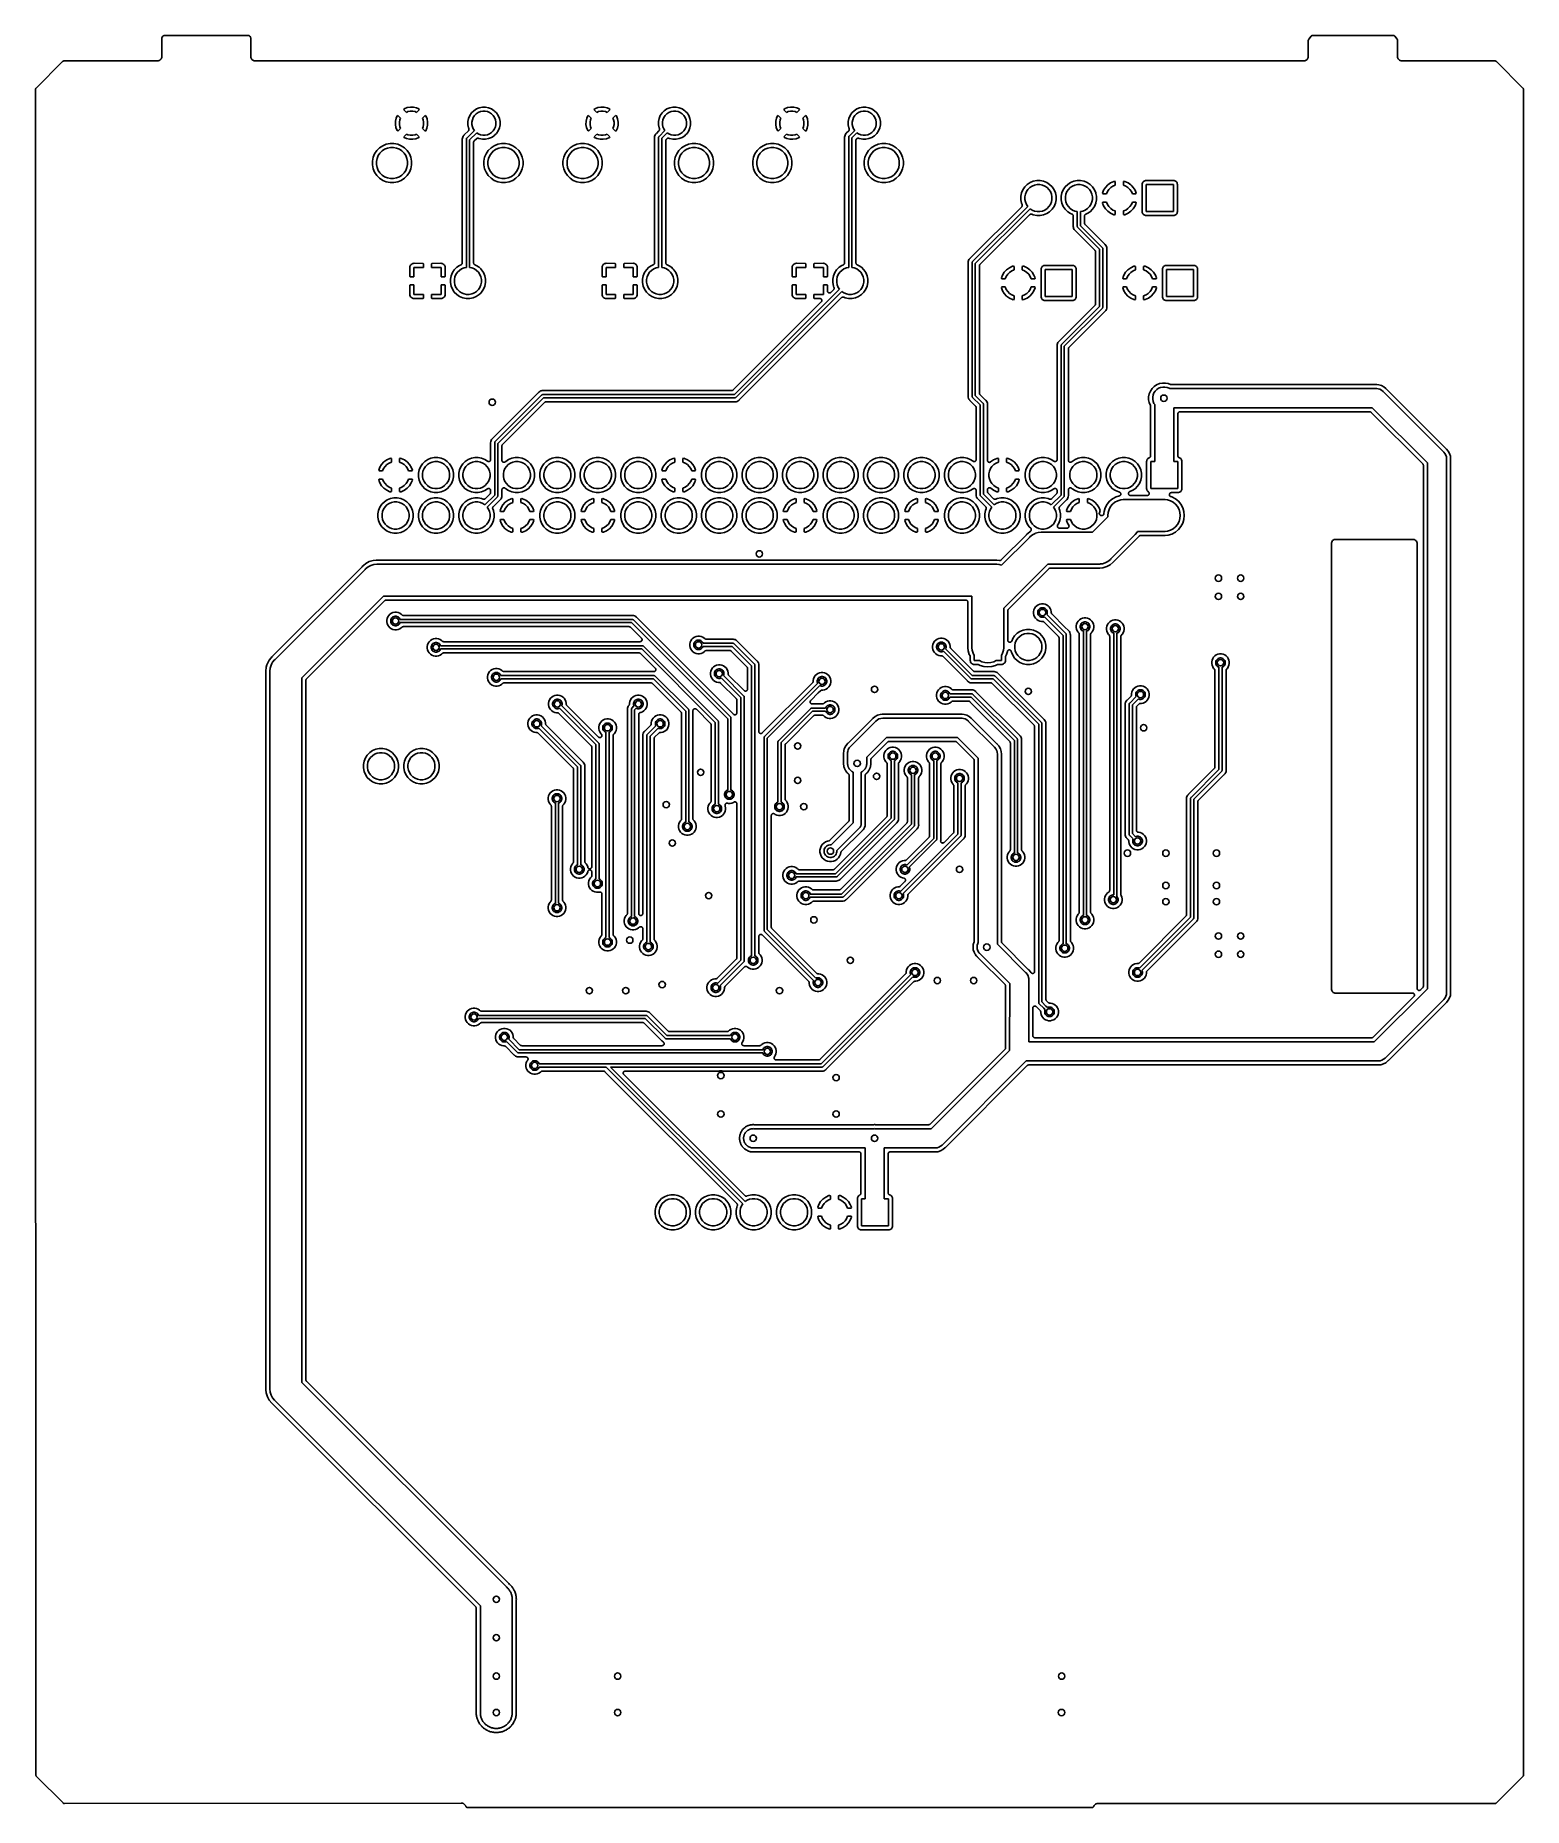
# Model space of a CAD drawing. Extents: x 49 to 143, y -149 to -38.
import ezdxf

# ---------------------------------------------------------------- set-up
doc = ezdxf.new("R2010")
doc.units = 0
doc.layers.add('BLACK', color=7, linetype='CONTINUOUS')

msp = doc.modelspace()

# ---------------------------------------------------------------- linework, layer by layer
at = {"layer": 'BLACK', "linetype": 'CONTINUOUS'}
for p, q in [((57.3655, -38.0974), (57.3669, -38.0854)), ((57.3655, -38.0977), (57.3655, -38.0974)), ((57.3655, -38.0981), (57.3655, -38.0977)), ((57.3655, -38.0998), (57.3655, -38.0981)), ((57.3655, -39.2231), (57.3655, -38.0998)), ((57.3669, -38.0854), (57.3683, -38.0734)), ((57.3683, -38.0734), (57.3684, -38.0731)), ((57.3684, -38.0728), (57.3721, -38.0614)), ((57.3684, -38.0731), (57.3684, -38.0728)), ((57.3721, -38.0614), (57.3758, -38.0498)), ((57.3758, -38.0498), (57.3759, -38.0495)), ((57.3759, -38.0495), (57.376, -38.0492)), ((57.376, -38.0492), (57.3819, -38.0386)), ((57.3819, -38.0386), (57.3877, -38.0281)), ((57.3877, -38.0281), (57.3879, -38.0278)), ((57.3879, -38.0278), (57.3881, -38.0275)), ((57.3881, -38.0275), (57.4234, -37.9765)), ((57.4234, -37.9765), (57.4244, -37.9751)), ((57.4244, -37.9751), (57.4315, -37.9669)), ((57.4315, -37.9669), (57.4383, -37.9587)), ((57.4383, -37.9587), (57.4396, -37.9576)), ((57.4396, -37.9576), (57.4407, -37.9564)), ((57.4407, -37.9564), (57.4492, -37.9498)), ((57.4492, -37.9498), (57.4575, -37.943)), ((57.4575, -37.943), (57.459, -37.9422)), ((57.459, -37.9422), (57.4603, -37.9412)), ((57.4603, -37.9412), (57.47, -37.9364)), ((57.47, -37.9364), (57.4794, -37.9314)), ((57.4794, -37.9314), (57.481, -37.9309)), ((57.481, -37.9309), (57.4825, -37.9302)), ((57.4825, -37.9302), (57.4929, -37.9273)), ((57.4929, -37.9273), (57.5032, -37.9242)), ((57.5032, -37.9242), (57.5048, -37.9241)), ((57.5048, -37.9241), (57.5064, -37.9236)), ((57.5064, -37.9236), (57.5171, -37.9228)), ((57.5171, -37.9228), (57.5278, -37.9218)), ((57.5278, -37.9218), (62.7905, -37.9218)), ((62.7905, -37.9218), (62.7923, -37.9218)), ((62.7923, -37.9218), (62.7941, -37.922)), ((62.7941, -37.922), (62.7958, -37.9219)), ((62.7958, -37.9219), (62.8063, -37.9234)), ((62.8063, -37.9234), (62.8169, -37.9246)), ((62.8169, -37.9246), (62.8186, -37.9251)), ((62.8186, -37.9251), (62.8204, -37.9254)), ((62.8204, -37.9254), (62.8304, -37.9289)), ((62.8304, -37.9289), (62.8406, -37.9321)), ((62.8406, -37.9321), (62.8421, -37.9329)), ((62.8421, -37.9329), (62.8438, -37.9335)), ((62.8438, -37.9335), (62.853, -37.9389)), ((62.853, -37.9389), (62.8623, -37.944)), ((62.8623, -37.944), (62.8636, -37.9451)), ((62.8636, -37.9451), (62.8652, -37.946)), ((62.8652, -37.946), (62.8731, -37.9531)), ((62.8731, -37.9531), (62.8813, -37.9599)), ((62.8813, -37.9599), (62.8824, -37.9613)), ((62.8824, -37.9613), (62.8837, -37.9625)), ((62.8837, -37.9625), (62.8901, -37.971)), ((62.8901, -37.971), (62.8968, -37.9793)), ((62.8968, -37.9793), (62.8976, -37.9808)), ((62.8976, -37.9808), (62.8987, -37.9822)), ((62.8987, -37.9822), (62.9228, -38.0214)), ((62.9228, -38.0214), (62.9237, -38.0229)), ((62.9237, -38.0229), (62.9276, -38.0313)), ((62.9276, -38.0313), (62.932, -38.0395)), ((62.932, -38.0395), (62.9329, -38.0425)), ((62.9329, -38.0425), (62.9342, -38.0453)), ((62.9342, -38.0453), (62.9365, -38.0543)), ((62.9365, -38.0543), (62.9392, -38.0632)), ((62.9392, -38.0632), (62.9395, -38.0663)), ((62.9395, -38.0663), (62.9402, -38.0693)), ((62.9402, -38.0693), (62.9407, -38.0786)), ((62.9407, -38.0786), (62.9416, -38.0879)), ((62.9416, -38.0879), (62.9416, -39.2231)), ((129.336, -38.2375), (129.337, -38.2337)), ((129.336, -38.2393), (129.336, -38.2375)), ((129.336, -39.2231), (129.336, -38.2393)), ((129.337, -38.2298), (129.338, -38.2214)), ((129.337, -38.2337), (129.337, -38.2298)), ((129.338, -38.2214), (129.339, -38.2129)), ((129.339, -38.2129), (129.34, -38.2092)), ((129.34, -38.2092), (129.341, -38.2054)), ((129.341, -38.2054), (129.344, -38.1974)), ((129.344, -38.1974), (129.347, -38.1893)), ((129.347, -38.1893), (129.349, -38.1859)), ((129.349, -38.1859), (129.35, -38.1823)), ((129.35, -38.1823), (129.354, -38.175)), ((129.354, -38.175), (129.359, -38.1675)), ((129.359, -38.1675), (129.361, -38.1646)), ((129.361, -38.1646), (129.363, -38.1613)), ((129.363, -38.1613), (129.511, -37.9708)), ((129.511, -37.9708), (129.512, -37.9694)), ((129.512, -37.9694), (129.517, -37.9643)), ((129.517, -37.9643), (129.522, -37.9587)), ((129.522, -37.9587), (129.526, -37.9554)), ((129.526, -37.9554), (129.53, -37.9517)), ((129.53, -37.9517), (129.536, -37.9476)), ((129.536, -37.9476), (129.541, -37.943)), ((129.541, -37.943), (129.546, -37.9406)), ((129.546, -37.9406), (129.55, -37.9376)), ((129.55, -37.9376), (129.557, -37.9348)), ((129.557, -37.9348), (129.563, -37.9314)), ((129.563, -37.9314), (129.568, -37.9299)), ((129.568, -37.9299), (129.573, -37.9278)), ((129.573, -37.9278), (129.58, -37.9263)), ((129.58, -37.9263), (129.587, -37.9242)), ((129.587, -37.9242), (129.592, -37.9237)), ((129.592, -37.9237), (129.597, -37.9226)), ((129.597, -37.9226), (129.604, -37.9225)), ((129.604, -37.9225), (129.612, -37.9218)), ((129.612, -37.9218), (134.671, -37.9218)), ((134.671, -37.9218), (134.673, -37.9218)), ((134.673, -37.9218), (134.681, -37.9227)), ((134.681, -37.9227), (134.689, -37.9231)), ((134.689, -37.9231), (134.693, -37.9241)), ((134.693, -37.9241), (134.697, -37.9246)), ((134.697, -37.9246), (134.705, -37.9271)), ((134.705, -37.9271), (134.713, -37.9291)), ((134.713, -37.9291), (134.717, -37.9308)), ((134.717, -37.9308), (134.721, -37.9321)), ((134.721, -37.9321), (134.728, -37.9361)), ((134.728, -37.9361), (134.736, -37.9396)), ((134.736, -37.9396), (134.739, -37.942)), ((134.739, -37.942), (134.743, -37.944)), ((134.743, -37.944), (134.749, -37.9494)), ((134.749, -37.9494), (134.756, -37.9543)), ((134.756, -37.9543), (134.759, -37.9573)), ((134.759, -37.9573), (134.762, -37.9599)), ((134.762, -37.9599), (134.767, -37.9664)), ((134.767, -37.9664), (134.773, -37.9726)), ((134.773, -37.9726), (134.912, -38.1591)), ((134.912, -38.1591), (134.914, -38.1606)), ((134.914, -38.1606), (134.915, -38.1629)), ((134.915, -38.1629), (134.917, -38.1651)), ((134.917, -38.1651), (134.921, -38.1736)), ((134.921, -38.1736), (134.926, -38.1819)), ((134.926, -38.1819), (134.927, -38.1845)), ((134.927, -38.1845), (134.928, -38.1869)), ((134.928, -38.1869), (134.931, -38.1962)), ((134.931, -38.1962), (134.934, -38.2053)), ((134.934, -38.2053), (134.935, -38.208)), ((134.935, -38.208), (134.935, -38.2107)), ((134.935, -38.2107), (134.936, -38.2203)), ((134.936, -38.2203), (134.938, -38.2299)), ((134.938, -38.2299), (134.938, -38.2326)), ((134.938, -38.2326), (134.938, -38.2353)), ((134.938, -38.2353), (134.938, -39.2231)), ((49.4652, -41.2263), (51.1324, -39.5592)), ((51.1324, -39.5592), (51.1327, -39.5589)), ((51.1327, -39.5589), (51.1336, -39.558)), ((51.1327, -39.5589), (51.1327, -39.5589)), ((51.1327, -39.5589), (51.1327, -39.5589)), ((51.1336, -39.558), (51.1428, -39.5506)), ((51.1428, -39.5506), (51.1519, -39.5432)), ((51.1519, -39.5432), (51.1525, -39.5429)), ((51.1525, -39.5429), (51.153, -39.5425)), ((51.153, -39.5425), (51.1634, -39.5371)), ((51.1634, -39.5371), (51.1738, -39.5316)), ((51.1738, -39.5316), (51.1744, -39.5314)), ((51.1744, -39.5314), (51.175, -39.5311)), ((51.175, -39.5311), (51.1863, -39.5278)), ((51.1863, -39.5278), (51.1975, -39.5244)), ((51.1975, -39.5244), (51.1982, -39.5244)), ((51.1982, -39.5244), (51.1988, -39.5242)), ((51.1988, -39.5242), (51.2105, -39.5231)), ((51.2105, -39.5231), (51.2222, -39.522)), ((51.2222, -39.522), (57.0666, -39.522)), ((57.0666, -39.522), (57.0683, -39.522)), ((57.0683, -39.522), (57.0737, -39.5226)), ((57.0737, -39.5226), (57.079, -39.5226)), ((57.079, -39.5226), (57.0865, -39.5234)), ((57.0865, -39.5234), (57.094, -39.5226)), ((57.094, -39.5226), (57.1412, -39.518)), ((57.094, -39.5226), (57.094, -39.5226)), ((57.1412, -39.518), (57.1938, -39.502)), ((57.1938, -39.502), (57.2423, -39.4761)), ((57.2423, -39.4761), (57.2847, -39.4412)), ((57.2847, -39.4412), (57.3196, -39.3988)), ((57.3196, -39.3988), (57.3455, -39.3503)), ((57.3455, -39.3503), (57.3615, -39.2977)), ((57.3615, -39.2977), (57.3668, -39.243)), ((57.366, -39.2284), (57.3655, -39.2231)), ((57.3659, -39.2337), (57.366, -39.2284)), ((57.3661, -39.2355), (57.3659, -39.2337)), ((57.3668, -39.243), (57.3661, -39.2355)), ((62.941, -39.2355), (62.9402, -39.243)), ((62.9402, -39.243), (62.9456, -39.2977)), ((62.9416, -39.2248), (62.941, -39.2302)), ((62.941, -39.2302), (62.941, -39.2355)), ((62.9416, -39.2231), (62.9416, -39.2248)), ((62.9456, -39.2977), (62.9616, -39.3503)), ((62.9616, -39.3503), (62.9875, -39.3988)), ((62.9875, -39.3988), (63.0224, -39.4412)), ((63.0224, -39.4412), (63.0648, -39.4761)), ((63.0648, -39.4761), (63.1133, -39.502)), ((63.1133, -39.502), (63.1659, -39.518)), ((63.1659, -39.518), (63.2131, -39.5226)), ((63.2131, -39.5226), (63.2131, -39.5226)), ((63.2131, -39.5226), (63.2206, -39.5234)), ((63.2206, -39.5234), (63.2281, -39.5226)), ((63.2281, -39.5226), (63.2299, -39.5224)), ((63.2299, -39.5224), (63.2352, -39.5225)), ((63.2352, -39.5225), (63.2405, -39.522)), ((63.2405, -39.522), (129.037, -39.522)), ((129.037, -39.522), (129.039, -39.522)), ((129.039, -39.522), (129.045, -39.5226)), ((129.045, -39.5226), (129.05, -39.5226)), ((129.05, -39.5226), (129.057, -39.5234)), ((129.057, -39.5234), (129.065, -39.5226)), ((129.065, -39.5226), (129.112, -39.518)), ((129.065, -39.5226), (129.065, -39.5226)), ((129.112, -39.518), (129.165, -39.502)), ((129.165, -39.502), (129.213, -39.4761)), ((129.213, -39.4761), (129.256, -39.4412)), ((129.256, -39.4412), (129.291, -39.3988)), ((129.291, -39.3988), (129.316, -39.3503)), ((129.316, -39.3503), (129.332, -39.2977)), ((129.332, -39.2977), (129.338, -39.243)), ((129.337, -39.2284), (129.336, -39.2231)), ((129.337, -39.2337), (129.337, -39.2284)), ((129.337, -39.2355), (129.337, -39.2337)), ((129.338, -39.243), (129.337, -39.2355)), ((134.938, -39.2248), (134.937, -39.2302)), ((134.937, -39.2302), (134.937, -39.2355)), ((134.937, -39.2355), (134.937, -39.243)), ((134.937, -39.243), (134.942, -39.2977)), ((134.938, -39.2231), (134.938, -39.2248)), ((134.942, -39.2977), (134.958, -39.3503)), ((134.958, -39.3503), (134.984, -39.3988)), ((134.984, -39.3988), (135.019, -39.4412)), ((135.019, -39.4412), (135.061, -39.4761)), ((135.061, -39.4761), (135.11, -39.502)), ((135.11, -39.502), (135.162, -39.518)), ((135.162, -39.518), (135.209, -39.5226)), ((135.209, -39.5226), (135.209, -39.5226)), ((135.209, -39.5226), (135.217, -39.5234)), ((135.217, -39.5234), (135.224, -39.5226)), ((135.224, -39.5226), (135.226, -39.5224)), ((135.226, -39.5224), (135.232, -39.5225)), ((135.232, -39.5225), (135.237, -39.522)), ((135.237, -39.522), (141.056, -39.522)), ((141.056, -39.522), (141.056, -39.522)), ((141.056, -39.522), (141.056, -39.522)), ((141.056, -39.522), (141.056, -39.522)), ((141.056, -39.522), (141.058, -39.522)), ((141.058, -39.522), (141.069, -39.5233)), ((141.069, -39.5233), (141.081, -39.5245)), ((141.081, -39.5245), (141.082, -39.5247)), ((141.082, -39.5247), (141.082, -39.5248)), ((141.082, -39.5248), (141.093, -39.5283)), ((141.093, -39.5283), (141.105, -39.5318)), ((141.105, -39.5318), (141.105, -39.5321)), ((141.105, -39.5321), (141.106, -39.5323)), ((141.106, -39.5323), (141.116, -39.5379)), ((141.116, -39.5379), (141.126, -39.5435)), ((141.126, -39.5435), (141.127, -39.5439)), ((141.127, -39.5439), (141.128, -39.5442)), ((141.128, -39.5442), (141.137, -39.5517)), ((141.137, -39.5517), (141.146, -39.5592)), ((141.146, -39.5592), (142.813, -41.2264)), ((49.428, -41.3157), (49.4281, -41.3144)), ((49.428, -41.3162), (49.428, -41.3157)), ((49.428, -41.3157), (49.428, -41.3157)), ((49.428, -41.3157), (49.428, -41.3157)), ((49.4284, -42.6105), (49.428, -41.3162)), ((49.4281, -41.3144), (49.4294, -41.3027)), ((49.4294, -41.3027), (49.4305, -41.291)), ((49.4305, -41.291), (49.4307, -41.2904)), ((49.4307, -41.2904), (49.4308, -41.2898)), ((49.4308, -41.2898), (49.4344, -41.2785)), ((49.4344, -41.2785), (49.4378, -41.2673)), ((49.4378, -41.2673), (49.4381, -41.2668)), ((49.4381, -41.2668), (49.4383, -41.2661)), ((49.4383, -41.2661), (49.444, -41.2558)), ((49.444, -41.2558), (49.4495, -41.2455)), ((49.4495, -41.2455), (49.4499, -41.245)), ((49.4499, -41.245), (49.4502, -41.2444)), ((49.4502, -41.2444), (49.4578, -41.2354)), ((49.4578, -41.2354), (49.4652, -41.2263)), ((142.813, -41.2264), (142.813, -41.2267)), ((142.813, -41.2267), (142.813, -41.2267)), ((142.813, -41.2267), (142.813, -41.2267)), ((142.813, -41.2267), (142.814, -41.2276)), ((142.814, -41.2276), (142.821, -41.2368)), ((142.821, -41.2368), (142.829, -41.2459)), ((142.829, -41.2459), (142.829, -41.2465)), ((142.829, -41.2465), (142.83, -41.247)), ((142.83, -41.247), (142.835, -41.2574)), ((142.835, -41.2574), (142.84, -41.2678)), ((142.84, -41.2678), (142.841, -41.2684)), ((142.841, -41.2684), (142.841, -41.269)), ((142.841, -41.269), (142.844, -41.2803)), ((142.844, -41.2803), (142.848, -41.2915)), ((142.848, -41.2915), (142.848, -41.2922)), ((142.848, -41.2922), (142.848, -41.2928)), ((142.848, -41.2928), (142.849, -41.3045)), ((142.849, -41.3045), (142.85, -41.3162)), ((142.85, -41.3162), (142.85, -147.177)), ((49.4284, -42.6106), (49.4284, -42.6105)), ((49.4286, -43.5164), (49.4284, -42.6106)), ((72.0309, -43.3087), (72.0258, -43.5072)), ((72.0747, -43.115), (72.0309, -43.3087)), ((72.1414, -42.9649), (72.0747, -43.115)), ((72.1863, -42.9435), (72.1414, -42.9649)), ((72.3537, -43.1109), (72.1863, -42.9435)), ((72.282, -43.3597), (72.311, -43.2141)), ((72.282, -43.5083), (72.282, -43.3597)), ((72.311, -43.2141), (72.3537, -43.1109)), ((72.5692, -42.5348), (72.5455, -42.5843)), ((72.5455, -42.5843), (72.7129, -42.7517)), ((72.5775, -42.5303), (72.5692, -42.5348)), ((72.7671, -42.4575), (72.5775, -42.5303)), ((72.7129, -42.7517), (72.8161, -42.709)), ((72.9628, -42.4238), (72.7671, -42.4575)), ((72.8161, -42.709), (72.9617, -42.68)), ((72.9617, -42.68), (73.1103, -42.68)), ((73.1613, -42.4289), (72.9628, -42.4238)), ((73.1103, -42.68), (73.2559, -42.709)), ((73.355, -42.4727), (73.1613, -42.4289)), ((73.2559, -42.709), (73.3591, -42.7517)), ((73.5051, -42.5394), (73.355, -42.4727)), ((73.3591, -42.7517), (73.5265, -42.5843)), ((73.5265, -42.5843), (73.5051, -42.5394)), ((73.8857, -42.9435), (73.7183, -43.1109)), ((73.7183, -43.1109), (73.761, -43.2141)), ((73.761, -43.2141), (73.79, -43.3597)), ((73.79, -43.3597), (73.79, -43.5083)), ((73.9352, -42.9672), (73.8857, -42.9435)), ((73.9397, -42.9755), (73.9352, -42.9672)), ((74.0125, -43.1651), (73.9397, -42.9755)), ((74.0462, -43.3608), (74.0125, -43.1651)), ((74.0411, -43.5593), (74.0462, -43.3608)), ((76.6167, -43.14), (76.578, -43.3347)), ((76.578, -43.3347), (76.578, -43.5333)), ((76.6927, -42.9565), (76.6167, -43.14)), ((76.803, -42.7914), (76.6927, -42.9565)), ((76.9434, -42.651), (76.803, -42.7914)), ((76.832, -43.3597), (76.861, -43.2141)), ((76.832, -43.5083), (76.832, -43.3597)), ((76.861, -43.2141), (76.9178, -43.0768)), ((76.9178, -43.0768), (77.0003, -42.9534)), ((77.1085, -42.5407), (76.9434, -42.651)), ((77.0003, -42.9534), (77.1054, -42.8483)), ((77.1054, -42.8483), (77.2288, -42.7658)), ((77.292, -42.4647), (77.1085, -42.5407)), ((77.2288, -42.7658), (77.3661, -42.709)), ((77.4867, -42.426), (77.292, -42.4647)), ((77.3661, -42.709), (77.5117, -42.68)), ((77.6853, -42.426), (77.4867, -42.426)), ((77.5117, -42.68), (77.6603, -42.68)), ((77.6603, -42.68), (77.8059, -42.709)), ((77.88, -42.4647), (77.6853, -42.426)), ((77.8059, -42.709), (77.9432, -42.7658)), ((78.0635, -42.5407), (77.88, -42.4647)), ((77.9432, -42.7658), (78.0666, -42.8483)), ((78.2286, -42.651), (78.0635, -42.5407)), ((78.0666, -42.8483), (78.1717, -42.9534)), ((78.1717, -42.9534), (78.2542, -43.0768)), ((78.2778, -42.7003), (78.2286, -42.651)), ((78.2542, -43.0768), (78.311, -43.2141)), ((78.2779, -42.7004), (78.2778, -42.7003)), ((78.369, -42.7914), (78.2779, -42.7004)), ((78.311, -43.2141), (78.34, -43.3597)), ((78.34, -43.3597), (78.34, -43.5083)), ((78.4793, -42.9565), (78.369, -42.7914)), ((78.5553, -43.14), (78.4793, -42.9565)), ((78.594, -43.3347), (78.5553, -43.14)), ((78.594, -43.5333), (78.594, -43.3347)), ((83.9943, -43.3087), (83.9892, -43.5072)), ((84.0381, -43.115), (83.9943, -43.3087)), ((84.1048, -42.9649), (84.0381, -43.115)), ((84.1497, -42.9435), (84.1048, -42.9649)), ((84.3171, -43.1109), (84.1497, -42.9435)), ((84.2454, -43.3597), (84.2744, -43.2141)), ((84.2454, -43.5083), (84.2454, -43.3597)), ((84.2744, -43.2141), (84.3171, -43.1109)), ((84.5326, -42.5348), (84.5089, -42.5843)), ((84.5089, -42.5843), (84.6763, -42.7517)), ((84.5409, -42.5303), (84.5326, -42.5348)), ((84.7305, -42.4575), (84.5409, -42.5303)), ((84.6763, -42.7517), (84.7795, -42.709)), ((84.9262, -42.4238), (84.7305, -42.4575)), ((84.7795, -42.709), (84.9251, -42.68)), ((84.9251, -42.68), (85.0737, -42.68)), ((85.1247, -42.4289), (84.9262, -42.4238)), ((85.0737, -42.68), (85.2193, -42.709)), ((85.3184, -42.4727), (85.1247, -42.4289)), ((85.2193, -42.709), (85.3225, -42.7517)), ((85.4685, -42.5394), (85.3184, -42.4727)), ((85.3225, -42.7517), (85.4899, -42.5843)), ((85.4899, -42.5843), (85.4685, -42.5394)), ((85.8491, -42.9435), (85.6817, -43.1109)), ((85.6817, -43.1109), (85.7244, -43.2141)), ((85.7244, -43.2141), (85.7534, -43.3597)), ((85.7534, -43.3597), (85.7534, -43.5083)), ((85.8986, -42.9672), (85.8491, -42.9435)), ((85.9031, -42.9755), (85.8986, -42.9672)), ((85.9759, -43.1651), (85.9031, -42.9755)), ((86.0096, -43.3608), (85.9759, -43.1651)), ((86.0045, -43.5593), (86.0096, -43.3608)), ((88.5801, -43.14), (88.5414, -43.3347)), ((88.5414, -43.3347), (88.5414, -43.5333)), ((88.6561, -42.9565), (88.5801, -43.14)), ((88.7664, -42.7914), (88.6561, -42.9565)), ((88.9068, -42.651), (88.7664, -42.7914)), ((88.7954, -43.3597), (88.8244, -43.2141)), ((88.7954, -43.5083), (88.7954, -43.3597)), ((88.8244, -43.2141), (88.8812, -43.0768)), ((88.8812, -43.0768), (88.9637, -42.9534)), ((89.0719, -42.5407), (88.9068, -42.651)), ((88.9637, -42.9534), (89.0688, -42.8483)), ((89.0688, -42.8483), (89.1922, -42.7658)), ((89.2554, -42.4647), (89.0719, -42.5407)), ((89.1922, -42.7658), (89.3295, -42.709)), ((89.4501, -42.426), (89.2554, -42.4647)), ((89.3295, -42.709), (89.4751, -42.68)), ((89.6487, -42.426), (89.4501, -42.426)), ((89.4751, -42.68), (89.6237, -42.68)), ((89.6237, -42.68), (89.7693, -42.709)), ((89.8434, -42.4647), (89.6487, -42.426)), ((89.7693, -42.709), (89.9066, -42.7658)), ((90.0269, -42.5407), (89.8434, -42.4647)), ((89.9066, -42.7658), (90.03, -42.8483)), ((90.192, -42.651), (90.0269, -42.5407)), ((90.03, -42.8483), (90.1351, -42.9534)), ((90.1351, -42.9534), (90.2176, -43.0768)), ((90.2412, -42.7003), (90.192, -42.651)), ((90.2176, -43.0768), (90.2744, -43.2141)), ((90.2413, -42.7004), (90.2412, -42.7003)), ((90.3324, -42.7914), (90.2413, -42.7004)), ((90.2744, -43.2141), (90.3034, -43.3597)), ((90.3034, -43.3597), (90.3034, -43.5083)), ((90.4427, -42.9565), (90.3324, -42.7914)), ((90.5187, -43.14), (90.4427, -42.9565)), ((90.5574, -43.3347), (90.5187, -43.14)), ((90.5574, -43.5333), (90.5574, -43.3347)), ((95.9069, -43.3087), (95.9018, -43.5072)), ((95.9507, -43.115), (95.9069, -43.3087)), ((96.0174, -42.9649), (95.9507, -43.115)), ((96.0623, -42.9435), (96.0174, -42.9649)), ((96.2297, -43.1109), (96.0623, -42.9435)), ((96.158, -43.3597), (96.187, -43.2141)), ((96.158, -43.5083), (96.158, -43.3597)), ((96.187, -43.2141), (96.2297, -43.1109)), ((96.4452, -42.5348), (96.4215, -42.5843)), ((96.4215, -42.5843), (96.5889, -42.7517)), ((96.4535, -42.5303), (96.4452, -42.5348)), ((96.6431, -42.4575), (96.4535, -42.5303)), ((96.5889, -42.7517), (96.6921, -42.709)), ((96.8388, -42.4238), (96.6431, -42.4575)), ((96.6921, -42.709), (96.8377, -42.68)), ((96.8377, -42.68), (96.9863, -42.68)), ((97.0373, -42.4289), (96.8388, -42.4238)), ((96.9863, -42.68), (97.1319, -42.709)), ((97.231, -42.4727), (97.0373, -42.4289)), ((97.1319, -42.709), (97.2351, -42.7517)), ((97.3811, -42.5394), (97.231, -42.4727)), ((97.2351, -42.7517), (97.4025, -42.5843)), ((97.4025, -42.5843), (97.3811, -42.5394)), ((97.7617, -42.9435), (97.5943, -43.1109)), ((97.5943, -43.1109), (97.637, -43.2141)), ((97.637, -43.2141), (97.666, -43.3597)), ((97.666, -43.3597), (97.666, -43.5083)), ((97.8112, -42.9672), (97.7617, -42.9435)), ((97.8157, -42.9755), (97.8112, -42.9672)), ((97.8885, -43.1651), (97.8157, -42.9755)), ((97.9222, -43.3608), (97.8885, -43.1651)), ((97.9171, -43.5593), (97.9222, -43.3608)), ((100.493, -43.14), (100.454, -43.3347)), ((100.454, -43.3347), (100.454, -43.5333)), ((100.569, -42.9565), (100.493, -43.14)), ((100.679, -42.7914), (100.569, -42.9565)), ((100.819, -42.651), (100.679, -42.7914)), ((100.708, -43.3597), (100.737, -43.2141)), ((100.708, -43.5083), (100.708, -43.3597)), ((100.737, -43.2141), (100.794, -43.0768)), ((100.794, -43.0768), (100.876, -42.9534)), ((100.985, -42.5407), (100.819, -42.651)), ((100.876, -42.9534), (100.981, -42.8483)), ((100.981, -42.8483), (101.105, -42.7658)), ((101.168, -42.4647), (100.985, -42.5407)), ((101.105, -42.7658), (101.242, -42.709)), ((101.363, -42.426), (101.168, -42.4647)), ((101.242, -42.709), (101.388, -42.68)), ((101.561, -42.426), (101.363, -42.426)), ((101.388, -42.68), (101.536, -42.68)), ((101.536, -42.68), (101.682, -42.709)), ((101.756, -42.4647), (101.561, -42.426)), ((101.682, -42.709), (101.819, -42.7658)), ((101.939, -42.5407), (101.756, -42.4647)), ((101.819, -42.7658), (101.943, -42.8483)), ((102.105, -42.651), (101.939, -42.5407)), ((101.943, -42.8483), (102.048, -42.9534)), ((102.048, -42.9534), (102.13, -43.0768)), ((102.245, -42.7914), (102.105, -42.651)), ((102.13, -43.0768), (102.187, -43.2141)), ((102.187, -43.2141), (102.216, -43.3597)), ((102.216, -43.3597), (102.216, -43.5083)), ((102.355, -42.9565), (102.245, -42.7914)), ((102.431, -43.14), (102.355, -42.9565)), ((102.47, -43.3347), (102.431, -43.14)), ((102.47, -43.5333), (102.47, -43.3347)), ((49.4287, -44.2574), (49.4286, -43.5164)), ((49.4286, -43.5164), (49.4286, -43.5164)), ((49.4287, -44.2575), (49.4287, -44.2574)), ((49.4291, -45.8004), (49.4287, -44.2575)), ((72.0258, -43.5072), (72.0595, -43.7029)), ((72.0595, -43.7029), (72.1323, -43.8925)), ((72.1323, -43.8925), (72.1368, -43.9008)), ((72.1368, -43.9008), (72.1863, -43.9245)), ((72.1863, -43.9245), (72.3537, -43.7571)), ((72.311, -43.6539), (72.282, -43.5083)), ((72.3537, -43.7571), (72.311, -43.6539)), ((72.7129, -44.1163), (72.5455, -44.2837)), ((72.5455, -44.2837), (72.5669, -44.3286)), ((72.5669, -44.3286), (72.717, -44.3953)), ((72.8161, -44.159), (72.7129, -44.1163)), ((72.717, -44.3953), (72.9107, -44.4391)), ((72.9617, -44.188), (72.8161, -44.159)), ((72.9107, -44.4391), (73.1092, -44.4442)), ((73.1103, -44.188), (72.9617, -44.188)), ((73.1092, -44.4442), (73.3049, -44.4105)), ((73.2559, -44.159), (73.1103, -44.188)), ((73.3591, -44.1163), (73.2559, -44.159)), ((73.3049, -44.4105), (73.4945, -44.3377)), ((73.5265, -44.2837), (73.3591, -44.1163)), ((73.4945, -44.3377), (73.5028, -44.3332)), ((73.5028, -44.3332), (73.5265, -44.2837)), ((73.761, -43.6539), (73.7183, -43.7571)), ((73.7183, -43.7571), (73.8857, -43.9245)), ((73.79, -43.5083), (73.761, -43.6539)), ((73.8857, -43.9245), (73.9306, -43.9031)), ((73.9306, -43.9031), (73.9973, -43.753)), ((73.9973, -43.753), (74.0411, -43.5593)), ((76.2321, -44.3696), (76.2253, -44.439)), ((76.2253, -44.439), (76.2264, -44.4502)), ((76.2264, -44.4502), (76.2266, -44.452)), ((76.2266, -44.452), (76.2265, -44.4573)), ((76.2265, -44.4573), (76.227, -44.4626)), ((76.227, -44.4626), (76.227, -52.2068)), ((76.2524, -44.3029), (76.2321, -44.3696)), ((76.2852, -44.2414), (76.2524, -44.3029)), ((76.3223, -44.1962), (76.2852, -44.2414)), ((76.3295, -44.1875), (76.3223, -44.1962)), ((76.3223, -44.1962), (76.3223, -44.1962)), ((76.3382, -44.1803), (76.3295, -44.1875)), ((76.3419, -44.1766), (76.3382, -44.1803)), ((76.3461, -44.1732), (76.3419, -44.1766)), ((76.3474, -44.172), (76.3461, -44.1732)), ((76.6079, -43.9115), (76.3474, -44.172)), ((76.4805, -44.439), (76.4824, -44.4194)), ((76.481, -44.4439), (76.4805, -44.439)), ((76.481, -52.4932), (76.481, -44.4439)), ((76.4824, -44.4194), (76.4882, -44.4005)), ((76.4882, -44.4005), (76.4975, -44.3832)), ((76.4975, -44.3832), (76.5034, -44.3759)), ((76.5034, -44.3759), (76.5099, -44.3679)), ((76.5099, -44.3679), (76.5138, -44.3648)), ((76.5138, -44.3648), (76.9858, -43.8928)), ((76.578, -43.5333), (76.6167, -43.728)), ((76.6153, -43.9024), (76.6079, -43.9115)), ((76.623, -43.8933), (76.6153, -43.9024)), ((76.6167, -43.728), (76.6354, -43.7731)), ((76.6233, -43.8928), (76.623, -43.8933)), ((76.6236, -43.8923), (76.6233, -43.8928)), ((76.6292, -43.8819), (76.6236, -43.8923)), ((76.6349, -43.8715), (76.6292, -43.8819)), ((76.6351, -43.871), (76.6349, -43.8715)), ((76.6353, -43.8705), (76.6351, -43.871)), ((76.6388, -43.8592), (76.6353, -43.8705)), ((76.6354, -43.7731), (76.6356, -43.7737)), ((76.6356, -43.7737), (76.6357, -43.7737)), ((76.6357, -43.7737), (76.6357, -43.7737)), ((76.6357, -43.7737), (76.6361, -43.7747)), ((76.6361, -43.7747), (76.6393, -43.7861)), ((76.6423, -43.8479), (76.6388, -43.8592)), ((76.6393, -43.7861), (76.6427, -43.7975)), ((76.6424, -43.8473), (76.6423, -43.8479)), ((76.6426, -43.8468), (76.6424, -43.8473)), ((76.6438, -43.8351), (76.6426, -43.8468)), ((76.6427, -43.7975), (76.6428, -43.798)), ((76.6428, -43.798), (76.6429, -43.7985)), ((76.6429, -43.7985), (76.644, -43.8104)), ((76.6451, -43.8232), (76.6438, -43.8351)), ((76.644, -43.8104), (76.6451, -43.8221)), ((76.6451, -43.8221), (76.645, -43.8227)), ((76.645, -43.8227), (76.6451, -43.8232)), ((77.1272, -44.0342), (76.681, -44.4804)), ((76.681, -44.4804), (76.681, -52.4932)), ((76.861, -43.6539), (76.832, -43.5083)), ((76.9178, -43.7912), (76.861, -43.6539)), ((76.9858, -43.8928), (76.9178, -43.7912)), ((76.9722, -44.5484), (77.1085, -44.4121)), ((77.1085, -44.4121), (77.109, -44.4117)), ((77.109, -44.4116), (77.1098, -44.4109)), ((77.109, -44.4117), (77.109, -44.4116)), ((77.109, -44.4117), (77.109, -44.4117)), ((77.1098, -44.4109), (77.1191, -44.4034)), ((77.1191, -44.4034), (77.1282, -44.396)), ((77.2288, -44.1022), (77.1272, -44.0342)), ((77.1282, -44.396), (77.1287, -44.3958)), ((77.1287, -44.3958), (77.1291, -44.3954)), ((77.1291, -44.3954), (77.1397, -44.3899)), ((77.1397, -44.3899), (77.1501, -44.3844)), ((77.1501, -44.3844), (77.1506, -44.3843)), ((77.1506, -44.3843), (77.1511, -44.384)), ((77.1511, -44.384), (77.1626, -44.3807)), ((77.1626, -44.3807), (77.1739, -44.3773)), ((77.1739, -44.3773), (77.1744, -44.3773)), ((77.1744, -44.3773), (77.1749, -44.3771)), ((77.1749, -44.3771), (77.1868, -44.3761)), ((77.1868, -44.3761), (77.1985, -44.3749)), ((77.1985, -44.3749), (77.1991, -44.375)), ((77.1991, -44.375), (77.1996, -44.3749)), ((77.1996, -44.3749), (77.2114, -44.3762)), ((77.2114, -44.3762), (77.2232, -44.3774)), ((77.2232, -44.3774), (77.2237, -44.3775)), ((77.2237, -44.3775), (77.2243, -44.3776)), ((77.2243, -44.3776), (77.2356, -44.3812)), ((77.3661, -44.159), (77.2288, -44.1022)), ((77.2356, -44.3812), (77.2469, -44.3846)), ((77.2469, -44.3846), (77.292, -44.4033)), ((77.292, -44.4033), (77.4867, -44.442)), ((77.5117, -44.188), (77.3661, -44.159)), ((77.4867, -44.442), (77.6853, -44.442)), ((77.6603, -44.188), (77.5117, -44.188)), ((77.8059, -44.159), (77.6603, -44.188)), ((77.6853, -44.442), (77.88, -44.4033)), ((77.9432, -44.1022), (77.8059, -44.159)), ((77.88, -44.4033), (78.0635, -44.3273)), ((78.0666, -44.0197), (77.9432, -44.1022)), ((78.0635, -44.3273), (78.2286, -44.217)), ((78.1717, -43.9146), (78.0666, -44.0197)), ((78.2542, -43.7912), (78.1717, -43.9146)), ((78.2286, -44.217), (78.2779, -44.1676)), ((78.311, -43.6539), (78.2542, -43.7912)), ((78.2779, -44.1676), (78.369, -44.0766)), ((78.2779, -44.1676), (78.2779, -44.1676)), ((78.34, -43.5083), (78.311, -43.6539)), ((78.369, -44.0766), (78.4793, -43.9115)), ((78.4793, -43.9115), (78.5553, -43.728)), ((78.5553, -43.728), (78.594, -43.5333)), ((83.9892, -43.5072), (84.0229, -43.7029)), ((84.0229, -43.7029), (84.0957, -43.8925)), ((84.0957, -43.8925), (84.1002, -43.9008)), ((84.1002, -43.9008), (84.1497, -43.9245)), ((84.1497, -43.9245), (84.3171, -43.7571)), ((84.2744, -43.6539), (84.2454, -43.5083)), ((84.3171, -43.7571), (84.2744, -43.6539)), ((84.6763, -44.1163), (84.5089, -44.2837)), ((84.5089, -44.2837), (84.5303, -44.3286)), ((84.5303, -44.3286), (84.6804, -44.3953)), ((84.7795, -44.159), (84.6763, -44.1163)), ((84.6804, -44.3953), (84.8741, -44.4391)), ((84.9251, -44.188), (84.7795, -44.159)), ((84.8741, -44.4391), (85.0726, -44.4442)), ((85.0737, -44.188), (84.9251, -44.188)), ((85.0726, -44.4442), (85.2683, -44.4105)), ((85.2193, -44.159), (85.0737, -44.188)), ((85.3225, -44.1163), (85.2193, -44.159)), ((85.2683, -44.4105), (85.4579, -44.3377)), ((85.4899, -44.2837), (85.3225, -44.1163)), ((85.4579, -44.3377), (85.4662, -44.3332)), ((85.4662, -44.3332), (85.4899, -44.2837)), ((85.7244, -43.6539), (85.6817, -43.7571)), ((85.6817, -43.7571), (85.8491, -43.9245)), ((85.7534, -43.5083), (85.7244, -43.6539)), ((85.8491, -43.9245), (85.894, -43.9031)), ((85.894, -43.9031), (85.9607, -43.753)), ((85.9607, -43.753), (86.0045, -43.5593)), ((88.2971, -44.268), (88.2903, -44.3374)), ((88.2903, -44.3374), (88.2914, -44.3486)), ((88.2914, -44.3486), (88.2916, -44.3504)), ((88.2916, -44.3504), (88.2915, -44.3557)), ((88.2915, -44.3557), (88.292, -44.361)), ((88.292, -44.361), (88.292, -52.2068)), ((88.3174, -44.2013), (88.2971, -44.268)), ((88.3502, -44.1398), (88.3174, -44.2013)), ((88.3631, -44.124), (88.3502, -44.1398)), ((88.3632, -44.124), (88.3631, -44.124)), ((88.3945, -44.0859), (88.3632, -44.124)), ((88.4032, -44.0787), (88.3945, -44.0859)), ((88.4069, -44.075), (88.4032, -44.0787)), ((88.4111, -44.0716), (88.4069, -44.075)), ((88.4124, -44.0704), (88.4111, -44.0716)), ((88.5713, -43.9115), (88.4124, -44.0704)), ((88.5414, -43.5333), (88.5801, -43.728)), ((88.5455, -44.3374), (88.5474, -44.3178)), ((88.546, -44.3423), (88.5455, -44.3374)), ((88.546, -52.4932), (88.546, -44.3423)), ((88.5474, -44.3178), (88.5532, -44.2989)), ((88.5532, -44.2989), (88.5625, -44.2816)), ((88.5625, -44.2816), (88.5718, -44.2702)), ((88.5788, -43.9024), (88.5713, -43.9115)), ((88.5718, -44.2702), (88.5749, -44.2663)), ((88.5749, -44.2663), (88.5788, -44.2632)), ((88.5788, -44.2632), (88.9492, -43.8928)), ((88.5864, -43.8933), (88.5788, -43.9024)), ((88.5801, -43.728), (88.5988, -43.7731)), ((88.5867, -43.8928), (88.5864, -43.8933)), ((88.587, -43.8923), (88.5867, -43.8928)), ((88.5926, -43.8819), (88.587, -43.8923)), ((88.5983, -43.8715), (88.5926, -43.8819)), ((88.5985, -43.871), (88.5983, -43.8715)), ((88.5987, -43.8705), (88.5985, -43.871)), ((88.6022, -43.8592), (88.5987, -43.8705)), ((88.5988, -43.7731), (88.599, -43.7737)), ((88.599, -43.7737), (88.5991, -43.7737)), ((88.5991, -43.7737), (88.5991, -43.7737)), ((88.5991, -43.7737), (88.5995, -43.7747)), ((88.5995, -43.7747), (88.6028, -43.7862)), ((88.6057, -43.8479), (88.6022, -43.8592)), ((88.6028, -43.7862), (88.6061, -43.7975)), ((88.6058, -43.8473), (88.6057, -43.8479)), ((88.606, -43.8468), (88.6058, -43.8473)), ((88.6072, -43.8351), (88.606, -43.8468)), ((88.6061, -43.7975), (88.6062, -43.798)), ((88.6062, -43.798), (88.6063, -43.7985)), ((88.6063, -43.7985), (88.6074, -43.8105)), ((88.6085, -43.8232), (88.6072, -43.8351)), ((88.6074, -43.8105), (88.6085, -43.8221)), ((88.6085, -43.8221), (88.6084, -43.8227)), ((88.6084, -43.8227), (88.6085, -43.8232)), ((89.0906, -44.0342), (88.746, -44.3788)), ((88.746, -44.3788), (88.746, -52.4932)), ((88.8244, -43.6539), (88.7954, -43.5083)), ((88.8812, -43.7912), (88.8244, -43.6539)), ((88.9492, -43.8928), (88.8812, -43.7912)), ((89.0013, -44.5232), (89.0025, -44.5115)), ((89.0025, -44.5115), (89.0027, -44.5109)), ((89.0027, -44.5109), (89.0028, -44.5102)), ((89.0028, -44.5102), (89.0063, -44.499)), ((89.0063, -44.499), (89.0098, -44.4878)), ((89.0098, -44.4878), (89.0101, -44.4872)), ((89.0101, -44.4872), (89.0103, -44.4866)), ((89.0103, -44.4866), (89.0159, -44.4763)), ((89.0159, -44.4763), (89.0215, -44.466)), ((89.0215, -44.466), (89.0219, -44.4655)), ((89.0219, -44.4655), (89.0222, -44.4649)), ((89.0222, -44.4649), (89.0297, -44.4559)), ((89.0297, -44.4559), (89.0372, -44.4468)), ((89.0372, -44.4468), (89.0719, -44.4121)), ((89.0719, -44.4121), (89.0724, -44.4117)), ((89.0724, -44.4116), (89.0732, -44.4109)), ((89.0724, -44.4117), (89.0724, -44.4116)), ((89.0724, -44.4117), (89.0724, -44.4117)), ((89.0732, -44.4109), (89.0825, -44.4034)), ((89.0825, -44.4034), (89.0916, -44.396)), ((89.1922, -44.1022), (89.0906, -44.0342)), ((89.0916, -44.396), (89.0921, -44.3958)), ((89.0921, -44.3958), (89.0925, -44.3954)), ((89.0925, -44.3954), (89.1031, -44.3899)), ((89.1031, -44.3899), (89.1135, -44.3844)), ((89.1135, -44.3844), (89.114, -44.3843)), ((89.114, -44.3843), (89.1145, -44.384)), ((89.1145, -44.384), (89.126, -44.3807)), ((89.126, -44.3807), (89.1373, -44.3773)), ((89.1373, -44.3773), (89.1378, -44.3773)), ((89.1378, -44.3773), (89.1383, -44.3771)), ((89.1383, -44.3771), (89.1501, -44.3761)), ((89.1501, -44.3761), (89.1619, -44.3749)), ((89.1619, -44.3749), (89.1625, -44.375)), ((89.1625, -44.375), (89.163, -44.3749)), ((89.163, -44.3749), (89.1748, -44.3762)), ((89.1748, -44.3762), (89.1866, -44.3774)), ((89.1866, -44.3774), (89.1871, -44.3775)), ((89.1871, -44.3775), (89.1877, -44.3776)), ((89.1877, -44.3776), (89.199, -44.3812)), ((89.3295, -44.159), (89.1922, -44.1022)), ((89.199, -44.3812), (89.2103, -44.3846)), ((89.2103, -44.3846), (89.2554, -44.4033)), ((89.2554, -44.4033), (89.4501, -44.442)), ((89.4751, -44.188), (89.3295, -44.159)), ((89.4501, -44.442), (89.6487, -44.442)), ((89.6237, -44.188), (89.4751, -44.188)), ((89.7693, -44.159), (89.6237, -44.188)), ((89.6487, -44.442), (89.8434, -44.4033)), ((89.9066, -44.1022), (89.7693, -44.159)), ((89.8434, -44.4033), (90.0269, -44.3273)), ((90.03, -44.0197), (89.9066, -44.1022)), ((90.0269, -44.3273), (90.192, -44.217)), ((90.1351, -43.9146), (90.03, -44.0197)), ((90.2176, -43.7912), (90.1351, -43.9146)), ((90.192, -44.217), (90.2413, -44.1676)), ((90.2744, -43.6539), (90.2176, -43.7912)), ((90.2413, -44.1676), (90.3324, -44.0766)), ((90.2413, -44.1676), (90.2413, -44.1676)), ((90.3034, -43.5083), (90.2744, -43.6539)), ((90.3324, -44.0766), (90.4427, -43.9115)), ((90.4427, -43.9115), (90.5187, -43.728)), ((90.5187, -43.728), (90.5574, -43.5333)), ((95.9018, -43.5072), (95.9355, -43.7029)), ((95.9355, -43.7029), (96.0083, -43.8925)), ((96.0083, -43.8925), (96.0128, -43.9008)), ((96.0128, -43.9008), (96.0623, -43.9245)), ((96.0623, -43.9245), (96.2297, -43.7571)), ((96.187, -43.6539), (96.158, -43.5083)), ((96.2297, -43.7571), (96.187, -43.6539)), ((96.5889, -44.1163), (96.4215, -44.2837)), ((96.4215, -44.2837), (96.4429, -44.3286)), ((96.4429, -44.3286), (96.593, -44.3953)), ((96.6921, -44.159), (96.5889, -44.1163)), ((96.593, -44.3953), (96.7867, -44.4391)), ((96.8377, -44.188), (96.6921, -44.159)), ((96.7867, -44.4391), (96.9852, -44.4442)), ((96.9863, -44.188), (96.8377, -44.188)), ((96.9852, -44.4442), (97.1809, -44.4105)), ((97.1319, -44.159), (96.9863, -44.188)), ((97.2351, -44.1163), (97.1319, -44.159)), ((97.1809, -44.4105), (97.3705, -44.3377)), ((97.4025, -44.2837), (97.2351, -44.1163)), ((97.3705, -44.3377), (97.3788, -44.3332)), ((97.3788, -44.3332), (97.4025, -44.2837)), ((97.637, -43.6539), (97.5943, -43.7571)), ((97.5943, -43.7571), (97.7617, -43.9245)), ((97.666, -43.5083), (97.637, -43.6539)), ((97.7617, -43.9245), (97.8066, -43.9031)), ((97.8066, -43.9031), (97.8733, -43.753)), ((97.8733, -43.753), (97.9171, -43.5593)), ((100.235, -44.2426), (100.228, -44.312)), ((100.228, -44.312), (100.229, -44.3232)), ((100.229, -44.3232), (100.23, -44.325)), ((100.23, -44.325), (100.229, -44.3303)), ((100.229, -44.3303), (100.23, -44.3356)), ((100.23, -44.3356), (100.23, -52.2068)), ((100.255, -44.1759), (100.235, -44.2426)), ((100.288, -44.1144), (100.255, -44.1759)), ((100.325, -44.0692), (100.288, -44.1144)), ((100.332, -44.0605), (100.325, -44.0692)), ((100.325, -44.0692), (100.325, -44.0692)), ((100.341, -44.0533), (100.332, -44.0605)), ((100.345, -44.0496), (100.341, -44.0533)), ((100.349, -44.0462), (100.345, -44.0496)), ((100.35, -44.045), (100.349, -44.0462)), ((100.484, -43.9115), (100.35, -44.045)), ((100.454, -43.5333), (100.493, -43.728)), ((100.491, -43.9024), (100.484, -43.9115)), ((100.484, -44.312), (100.485, -44.2924)), ((100.484, -44.3169), (100.484, -44.312)), ((100.484, -52.4932), (100.484, -44.3169)), ((100.485, -44.2924), (100.491, -44.2735)), ((100.499, -43.8933), (100.491, -43.9024)), ((100.491, -44.2735), (100.5, -44.2562)), ((100.493, -43.728), (100.511, -43.7731)), ((100.5, -43.8923), (100.499, -43.8928)), ((100.499, -43.8928), (100.499, -43.8933)), ((100.505, -43.882), (100.5, -43.8923)), ((100.5, -44.2562), (100.51, -44.2448)), ((100.511, -43.8715), (100.505, -43.882)), ((100.51, -44.2448), (100.513, -44.2409)), ((100.511, -43.7731), (100.512, -43.7737)), ((100.515, -43.8592), (100.511, -43.8705)), ((100.511, -43.8705), (100.511, -43.871)), ((100.511, -43.871), (100.511, -43.8715)), ((100.512, -43.7737), (100.512, -43.7737)), ((100.512, -43.7737), (100.512, -43.7737)), ((100.512, -43.7737), (100.512, -43.7747)), ((100.512, -43.7747), (100.515, -43.7862)), ((100.513, -44.2409), (100.517, -44.2378)), ((100.515, -43.7862), (100.519, -43.7975)), ((100.518, -43.8479), (100.515, -43.8592)), ((100.517, -44.2378), (100.862, -43.8928)), ((100.519, -43.8468), (100.518, -43.8473)), ((100.518, -43.8473), (100.518, -43.8479)), ((100.519, -43.7975), (100.519, -43.798)), ((100.519, -43.798), (100.519, -43.7985)), ((100.519, -43.7985), (100.52, -43.8105)), ((100.52, -43.8351), (100.519, -43.8468)), ((100.52, -43.8105), (100.521, -43.8221)), ((100.521, -43.8232), (100.52, -43.8351)), ((100.521, -43.8221), (100.521, -43.8227)), ((100.521, -43.8227), (100.521, -43.8232)), ((101.003, -44.0342), (100.684, -44.3534)), ((100.684, -44.3534), (100.684, -52.4932)), ((100.737, -43.6539), (100.708, -43.5083)), ((100.794, -43.7912), (100.737, -43.6539)), ((100.862, -43.8928), (100.794, -43.7912)), ((100.938, -44.5095), (100.939, -44.4978)), ((100.938, -44.5108), (100.938, -44.5095)), ((100.938, -44.5108), (100.938, -44.5108)), ((100.938, -44.5108), (100.938, -44.5108)), ((100.938, -44.5112), (100.938, -44.5108)), ((100.938, -52.2068), (100.938, -44.5112)), ((100.939, -44.4978), (100.941, -44.4861)), ((100.941, -44.4848), (100.944, -44.4736)), ((100.941, -44.4855), (100.941, -44.4848)), ((100.941, -44.4861), (100.941, -44.4855)), ((100.944, -44.4736), (100.948, -44.4624)), ((100.948, -44.4612), (100.954, -44.4509)), ((100.948, -44.4618), (100.948, -44.4612)), ((100.948, -44.4624), (100.948, -44.4618)), ((100.954, -44.4509), (100.959, -44.4406)), ((100.959, -44.4406), (100.96, -44.4401)), ((100.96, -44.4395), (100.968, -44.4305)), ((100.96, -44.4401), (100.96, -44.4395)), ((100.968, -44.4305), (100.975, -44.4214)), ((100.975, -44.4214), (100.985, -44.4121)), ((100.985, -44.4116), (100.986, -44.4109)), ((100.985, -44.4117), (100.985, -44.4116)), ((100.985, -44.4121), (100.985, -44.4117)), ((100.985, -44.4117), (100.985, -44.4117)), ((100.986, -44.4109), (100.995, -44.4034)), ((100.995, -44.4034), (101.004, -44.396)), ((101.105, -44.1022), (101.003, -44.0342)), ((101.004, -44.396), (101.005, -44.3958)), ((101.005, -44.3954), (101.016, -44.3899)), ((101.005, -44.3958), (101.005, -44.3954)), ((101.016, -44.3899), (101.026, -44.3844)), ((101.026, -44.3844), (101.027, -44.3843)), ((101.027, -44.384), (101.038, -44.3807)), ((101.027, -44.3843), (101.027, -44.384)), ((101.038, -44.3807), (101.05, -44.3773)), ((101.05, -44.3772), (101.051, -44.3771)), ((101.05, -44.3773), (101.05, -44.3772)), ((101.051, -44.3771), (101.063, -44.3761)), ((101.063, -44.3761), (101.075, -44.3749)), ((101.075, -44.3749), (101.075, -44.375)), ((101.075, -44.375), (101.076, -44.3749)), ((101.076, -44.3749), (101.087, -44.3762)), ((101.087, -44.3762), (101.099, -44.3774)), ((101.099, -44.3774), (101.1, -44.3776)), ((101.1, -44.3776), (101.1, -44.3776)), ((101.1, -44.3776), (101.111, -44.3811)), ((101.242, -44.159), (101.105, -44.1022)), ((101.111, -44.3811), (101.123, -44.3846)), ((101.123, -44.3846), (101.168, -44.4033)), ((101.168, -44.4033), (101.363, -44.442)), ((101.388, -44.188), (101.242, -44.159)), ((101.363, -44.442), (101.561, -44.442)), ((101.536, -44.188), (101.388, -44.188)), ((101.682, -44.159), (101.536, -44.188)), ((101.561, -44.442), (101.756, -44.4033)), ((101.819, -44.1022), (101.682, -44.159)), ((101.756, -44.4033), (101.939, -44.3273)), ((101.943, -44.0197), (101.819, -44.1022)), ((101.939, -44.3273), (102.105, -44.217)), ((102.048, -43.9146), (101.943, -44.0197)), ((102.13, -43.7912), (102.048, -43.9146)), ((102.105, -44.217), (102.245, -44.0766)), ((102.187, -43.6539), (102.13, -43.7912)), ((102.216, -43.5083), (102.187, -43.6539)), ((102.245, -44.0766), (102.355, -43.9115)), ((102.355, -43.9115), (102.431, -43.728)), ((102.431, -43.728), (102.47, -43.5333)), ((70.6292, -45.5755), (70.582, -45.813)), ((70.7219, -45.3518), (70.6292, -45.5755)), ((70.8564, -45.1506), (70.7219, -45.3518)), ((71.0276, -44.9794), (70.8564, -45.1506)), ((70.8735, -45.6496), (70.947, -45.4722)), ((70.947, -45.4722), (71.0537, -45.3125)), ((71.2288, -44.8449), (71.0276, -44.9794)), ((71.0537, -45.3125), (71.1895, -45.1767)), ((71.1895, -45.1767), (71.3492, -45.07)), ((71.4525, -44.7522), (71.2288, -44.8449)), ((71.3492, -45.07), (71.5266, -44.9965)), ((71.69, -44.705), (71.4525, -44.7522)), ((71.5266, -44.9965), (71.715, -44.959)), ((71.932, -44.705), (71.69, -44.705)), ((71.715, -44.959), (71.907, -44.959)), ((71.907, -44.959), (72.0954, -44.9965)), ((72.1695, -44.7522), (71.932, -44.705)), ((72.0954, -44.9965), (72.2728, -45.07)), ((72.3932, -44.8449), (72.1695, -44.7522)), ((72.2728, -45.07), (72.4325, -45.1767)), ((72.5944, -44.9794), (72.3932, -44.8449)), ((72.4325, -45.1767), (72.5683, -45.3125)), ((72.5683, -45.3125), (72.675, -45.4722)), ((72.7656, -45.1506), (72.5944, -44.9794)), ((72.675, -45.4722), (72.7485, -45.6496)), ((72.9001, -45.3518), (72.7656, -45.1506)), ((72.9928, -45.5755), (72.9001, -45.3518)), ((73.04, -45.813), (72.9928, -45.5755)), ((76.935, -44.6365), (76.9363, -44.6248)), ((76.935, -44.6378), (76.935, -44.6365)), ((76.935, -44.6378), (76.935, -44.6378)), ((76.935, -44.6378), (76.935, -44.6378)), ((76.935, -44.6382), (76.935, -44.6378)), ((76.935, -52.2068), (76.935, -44.6382)), ((76.9363, -44.6248), (76.9375, -44.6131)), ((76.9375, -44.6131), (76.9377, -44.6125)), ((76.9377, -44.6125), (76.9378, -44.6118)), ((76.9378, -44.6118), (76.9414, -44.6005)), ((76.9414, -44.6005), (76.9448, -44.5894)), ((76.9448, -44.5894), (76.9451, -44.5888)), ((76.9451, -44.5888), (76.9453, -44.5882)), ((76.9453, -44.5882), (76.9509, -44.5779)), ((76.9509, -44.5779), (76.9565, -44.5676)), ((76.9565, -44.5676), (76.9569, -44.5671)), ((76.9569, -44.5671), (76.9572, -44.5665)), ((76.9572, -44.5665), (76.9647, -44.5575)), ((76.9647, -44.5575), (76.9722, -44.5484)), ((77.6292, -45.5755), (77.582, -45.813)), ((77.7219, -45.3518), (77.6292, -45.5755)), ((77.8564, -45.1506), (77.7219, -45.3518)), ((78.0276, -44.9794), (77.8564, -45.1506)), ((77.8735, -45.6496), (77.947, -45.4722)), ((77.947, -45.4722), (78.0537, -45.3125)), ((78.2288, -44.8449), (78.0276, -44.9794)), ((78.0537, -45.3125), (78.1895, -45.1767)), ((78.1895, -45.1767), (78.3492, -45.07)), ((78.4525, -44.7522), (78.2288, -44.8449)), ((78.3492, -45.07), (78.5266, -44.9965)), ((78.69, -44.705), (78.4525, -44.7522)), ((78.5266, -44.9965), (78.715, -44.959)), ((78.932, -44.705), (78.69, -44.705)), ((78.715, -44.959), (78.907, -44.959)), ((78.907, -44.959), (79.0954, -44.9965)), ((79.1695, -44.7522), (78.932, -44.705)), ((79.0954, -44.9965), (79.2728, -45.07)), ((79.3932, -44.8449), (79.1695, -44.7522)), ((79.2728, -45.07), (79.4325, -45.1767)), ((79.5944, -44.9794), (79.3932, -44.8449)), ((79.4325, -45.1767), (79.5683, -45.3125)), ((79.5683, -45.3125), (79.675, -45.4722)), ((79.7656, -45.1506), (79.5944, -44.9794)), ((79.675, -45.4722), (79.7485, -45.6496)), ((79.9001, -45.3518), (79.7656, -45.1506)), ((79.9928, -45.5755), (79.9001, -45.3518)), ((80.04, -45.813), (79.9928, -45.5755)), ((82.5926, -45.5755), (82.5454, -45.813)), ((82.6853, -45.3518), (82.5926, -45.5755)), ((82.8198, -45.1506), (82.6853, -45.3518)), ((82.991, -44.9794), (82.8198, -45.1506)), ((82.8369, -45.6496), (82.9104, -45.4722)), ((82.9104, -45.4722), (83.0171, -45.3125)), ((83.1922, -44.8449), (82.991, -44.9794)), ((83.0171, -45.3125), (83.1529, -45.1767)), ((83.1529, -45.1767), (83.3126, -45.07)), ((83.4159, -44.7522), (83.1922, -44.8449)), ((83.3126, -45.07), (83.49, -44.9965)), ((83.6534, -44.705), (83.4159, -44.7522)), ((83.49, -44.9965), (83.6784, -44.959)), ((83.8954, -44.705), (83.6534, -44.705)), ((83.6784, -44.959), (83.8704, -44.959)), ((83.8704, -44.959), (84.0588, -44.9965)), ((84.1329, -44.7522), (83.8954, -44.705)), ((84.0588, -44.9965), (84.2362, -45.07)), ((84.3566, -44.8449), (84.1329, -44.7522)), ((84.2362, -45.07), (84.3959, -45.1767)), ((84.5578, -44.9794), (84.3566, -44.8449)), ((84.3959, -45.1767), (84.5317, -45.3125)), ((84.5317, -45.3125), (84.6384, -45.4722)), ((84.729, -45.1506), (84.5578, -44.9794)), ((84.6384, -45.4722), (84.7119, -45.6496)), ((84.8635, -45.3518), (84.729, -45.1506)), ((84.9562, -45.5755), (84.8635, -45.3518)), ((85.0034, -45.813), (84.9562, -45.5755)), ((89, -44.5349), (89.0013, -44.5232)), ((89, -44.5362), (89, -44.5349)), ((89, -44.5362), (89, -44.5362)), ((89, -44.5362), (89, -44.5362)), ((89, -44.5366), (89, -44.5362)), ((89, -52.2068), (89, -44.5366)), ((89.5926, -45.5755), (89.5454, -45.813)), ((89.6853, -45.3518), (89.5926, -45.5755)), ((89.8198, -45.1506), (89.6853, -45.3518)), ((89.991, -44.9794), (89.8198, -45.1506)), ((89.8369, -45.6496), (89.9104, -45.4722)), ((89.9104, -45.4722), (90.0171, -45.3125)), ((90.1922, -44.8449), (89.991, -44.9794)), ((90.0171, -45.3125), (90.1529, -45.1767)), ((90.1529, -45.1767), (90.3126, -45.07)), ((90.4159, -44.7522), (90.1922, -44.8449)), ((90.3126, -45.07), (90.49, -44.9965)), ((90.6534, -44.705), (90.4159, -44.7522)), ((90.49, -44.9965), (90.6784, -44.959)), ((90.8954, -44.705), (90.6534, -44.705)), ((90.6784, -44.959), (90.8704, -44.959)), ((90.8704, -44.959), (91.0588, -44.9965)), ((91.1329, -44.7522), (90.8954, -44.705)), ((91.0588, -44.9965), (91.2362, -45.07)), ((91.3566, -44.8449), (91.1329, -44.7522)), ((91.2362, -45.07), (91.3959, -45.1767)), ((91.5578, -44.9794), (91.3566, -44.8449)), ((91.3959, -45.1767), (91.5317, -45.3125)), ((91.5317, -45.3125), (91.6384, -45.4722)), ((91.729, -45.1506), (91.5578, -44.9794)), ((91.6384, -45.4722), (91.7119, -45.6496)), ((91.8635, -45.3518), (91.729, -45.1506)), ((91.9562, -45.5755), (91.8635, -45.3518)), ((92.0034, -45.813), (91.9562, -45.5755)), ((94.5052, -45.5755), (94.458, -45.813)), ((94.5979, -45.3518), (94.5052, -45.5755)), ((94.7324, -45.1506), (94.5979, -45.3518)), ((94.9036, -44.9794), (94.7324, -45.1506)), ((94.7495, -45.6496), (94.823, -45.4722)), ((94.823, -45.4722), (94.9297, -45.3125)), ((95.1048, -44.8449), (94.9036, -44.9794)), ((94.9297, -45.3125), (95.0655, -45.1767)), ((95.0655, -45.1767), (95.2252, -45.07)), ((95.3285, -44.7522), (95.1048, -44.8449)), ((95.2252, -45.07), (95.4026, -44.9965)), ((95.566, -44.705), (95.3285, -44.7522)), ((95.4026, -44.9965), (95.591, -44.959)), ((95.808, -44.705), (95.566, -44.705)), ((95.591, -44.959), (95.783, -44.959)), ((95.783, -44.959), (95.9714, -44.9965)), ((96.0455, -44.7522), (95.808, -44.705)), ((95.9714, -44.9965), (96.1488, -45.07)), ((96.2692, -44.8449), (96.0455, -44.7522)), ((96.1488, -45.07), (96.3085, -45.1767)), ((96.4704, -44.9794), (96.2692, -44.8449)), ((96.3085, -45.1767), (96.4443, -45.3125)), ((96.4443, -45.3125), (96.551, -45.4722)), ((96.6416, -45.1506), (96.4704, -44.9794)), ((96.551, -45.4722), (96.6245, -45.6496)), ((96.7761, -45.3518), (96.6416, -45.1506)), ((96.8688, -45.5755), (96.7761, -45.3518)), ((96.916, -45.813), (96.8688, -45.5755)), ((101.505, -45.5755), (101.458, -45.813)), ((101.598, -45.3518), (101.505, -45.5755)), ((101.732, -45.1506), (101.598, -45.3518)), ((101.904, -44.9794), (101.732, -45.1506)), ((101.749, -45.6496), (101.823, -45.4722)), ((101.823, -45.4722), (101.93, -45.3125)), ((102.105, -44.8449), (101.904, -44.9794)), ((101.93, -45.3125), (102.065, -45.1767)), ((102.065, -45.1767), (102.225, -45.07)), ((102.329, -44.7522), (102.105, -44.8449)), ((102.225, -45.07), (102.403, -44.9965)), ((102.566, -44.705), (102.329, -44.7522)), ((102.403, -44.9965), (102.591, -44.959)), ((102.808, -44.705), (102.566, -44.705)), ((102.591, -44.959), (102.783, -44.959)), ((102.783, -44.959), (102.971, -44.9965)), ((103.045, -44.7522), (102.808, -44.705)), ((102.971, -44.9965), (103.149, -45.07)), ((103.269, -44.8449), (103.045, -44.7522)), ((103.149, -45.07), (103.309, -45.1767)), ((103.47, -44.9794), (103.269, -44.8449)), ((103.309, -45.1767), (103.444, -45.3125)), ((103.444, -45.3125), (103.551, -45.4722)), ((103.642, -45.1506), (103.47, -44.9794)), ((103.551, -45.4722), (103.625, -45.6496)), ((103.776, -45.3518), (103.642, -45.1506)), ((103.869, -45.5755), (103.776, -45.3518)), ((103.916, -45.813), (103.869, -45.5755)), ((49.4291, -45.8005), (49.4291, -45.8004)), ((49.4307, -52.49), (49.4291, -45.8005)), ((70.582, -45.813), (70.582, -46.055)), ((70.582, -46.055), (70.6292, -46.2925)), ((70.6292, -46.2925), (70.7219, -46.5162)), ((70.7219, -46.5162), (70.8564, -46.7174)), ((70.836, -45.838), (70.8735, -45.6496)), ((70.836, -46.03), (70.836, -45.838)), ((70.8735, -46.2184), (70.836, -46.03)), ((70.8564, -46.7174), (71.0276, -46.8886)), ((70.947, -46.3958), (70.8735, -46.2184)), ((71.0537, -46.5555), (70.947, -46.3958)), ((71.1895, -46.6913), (71.0537, -46.5555)), ((71.3492, -46.798), (71.1895, -46.6913)), ((72.4325, -46.6913), (72.2728, -46.798)), ((72.5683, -46.5555), (72.4325, -46.6913)), ((72.675, -46.3958), (72.5683, -46.5555)), ((72.5944, -46.8886), (72.7656, -46.7174)), ((72.7485, -46.2184), (72.675, -46.3958)), ((72.7485, -45.6496), (72.786, -45.838)), ((72.786, -46.03), (72.7485, -46.2184)), ((72.7656, -46.7174), (72.9001, -46.5162)), ((72.786, -45.838), (72.786, -46.03)), ((72.9001, -46.5162), (72.9928, -46.2925)), ((72.9928, -46.2925), (73.04, -46.055)), ((73.04, -46.055), (73.04, -45.813)), ((77.582, -45.813), (77.582, -46.055)), ((77.582, -46.055), (77.6292, -46.2925)), ((77.6292, -46.2925), (77.7219, -46.5162)), ((77.7219, -46.5162), (77.8564, -46.7174)), ((77.836, -45.838), (77.8735, -45.6496)), ((77.836, -46.03), (77.836, -45.838)), ((77.8735, -46.2184), (77.836, -46.03)), ((77.8564, -46.7174), (78.0276, -46.8886)), ((77.947, -46.3958), (77.8735, -46.2184)), ((78.0537, -46.5555), (77.947, -46.3958)), ((78.1895, -46.6913), (78.0537, -46.5555)), ((78.3492, -46.798), (78.1895, -46.6913)), ((79.4325, -46.6913), (79.2728, -46.798)), ((79.5683, -46.5555), (79.4325, -46.6913)), ((79.675, -46.3958), (79.5683, -46.5555)), ((79.5944, -46.8886), (79.7656, -46.7174)), ((79.7485, -46.2184), (79.675, -46.3958)), ((79.7485, -45.6496), (79.786, -45.838)), ((79.786, -46.03), (79.7485, -46.2184)), ((79.7656, -46.7174), (79.9001, -46.5162)), ((79.786, -45.838), (79.786, -46.03)), ((79.9001, -46.5162), (79.9928, -46.2925)), ((79.9928, -46.2925), (80.04, -46.055)), ((80.04, -46.055), (80.04, -45.813)), ((82.5454, -45.813), (82.5454, -46.055)), ((82.5454, -46.055), (82.5926, -46.2925)), ((82.5926, -46.2925), (82.6853, -46.5162)), ((82.6853, -46.5162), (82.8198, -46.7174)), ((82.7994, -45.838), (82.8369, -45.6496)), ((82.7994, -46.03), (82.7994, -45.838)), ((82.8369, -46.2184), (82.7994, -46.03)), ((82.8198, -46.7174), (82.991, -46.8886)), ((82.9104, -46.3958), (82.8369, -46.2184)), ((83.0171, -46.5555), (82.9104, -46.3958)), ((83.1529, -46.6913), (83.0171, -46.5555)), ((83.3126, -46.798), (83.1529, -46.6913)), ((84.3959, -46.6913), (84.2362, -46.798)), ((84.5317, -46.5555), (84.3959, -46.6913)), ((84.6384, -46.3958), (84.5317, -46.5555)), ((84.5578, -46.8886), (84.729, -46.7174)), ((84.7119, -46.2184), (84.6384, -46.3958)), ((84.7119, -45.6496), (84.7494, -45.838)), ((84.7494, -46.03), (84.7119, -46.2184)), ((84.729, -46.7174), (84.8635, -46.5162)), ((84.7494, -45.838), (84.7494, -46.03)), ((84.8635, -46.5162), (84.9562, -46.2925)), ((84.9562, -46.2925), (85.0034, -46.055)), ((85.0034, -46.055), (85.0034, -45.813)), ((89.5454, -45.813), (89.5454, -46.055)), ((89.5454, -46.055), (89.5926, -46.2925)), ((89.5926, -46.2925), (89.6853, -46.5162)), ((89.6853, -46.5162), (89.8198, -46.7174)), ((89.7994, -45.838), (89.8369, -45.6496)), ((89.7994, -46.03), (89.7994, -45.838)), ((89.8369, -46.2184), (89.7994, -46.03)), ((89.8198, -46.7174), (89.991, -46.8886)), ((89.9104, -46.3958), (89.8369, -46.2184)), ((90.0171, -46.5555), (89.9104, -46.3958)), ((90.1529, -46.6913), (90.0171, -46.5555)), ((90.3126, -46.798), (90.1529, -46.6913)), ((91.3959, -46.6913), (91.2362, -46.798)), ((91.5317, -46.5555), (91.3959, -46.6913)), ((91.6384, -46.3958), (91.5317, -46.5555)), ((91.5578, -46.8886), (91.729, -46.7174)), ((91.7119, -46.2184), (91.6384, -46.3958)), ((91.7119, -45.6496), (91.7494, -45.838)), ((91.7494, -46.03), (91.7119, -46.2184)), ((91.729, -46.7174), (91.8635, -46.5162)), ((91.7494, -45.838), (91.7494, -46.03)), ((91.8635, -46.5162), (91.9562, -46.2925)), ((91.9562, -46.2925), (92.0034, -46.055)), ((92.0034, -46.055), (92.0034, -45.813)), ((94.458, -45.813), (94.458, -46.055)), ((94.458, -46.055), (94.5052, -46.2925)), ((94.5052, -46.2925), (94.5979, -46.5162)), ((94.5979, -46.5162), (94.7324, -46.7174)), ((94.712, -45.838), (94.7495, -45.6496)), ((94.712, -46.03), (94.712, -45.838)), ((94.7495, -46.2184), (94.712, -46.03)), ((94.7324, -46.7174), (94.9036, -46.8886)), ((94.823, -46.3958), (94.7495, -46.2184)), ((94.9297, -46.5555), (94.823, -46.3958)), ((95.0655, -46.6913), (94.9297, -46.5555)), ((95.2252, -46.798), (95.0655, -46.6913)), ((96.3085, -46.6913), (96.1488, -46.798)), ((96.4443, -46.5555), (96.3085, -46.6913)), ((96.551, -46.3958), (96.4443, -46.5555)), ((96.4704, -46.8886), (96.6416, -46.7174)), ((96.6245, -46.2184), (96.551, -46.3958)), ((96.6245, -45.6496), (96.662, -45.838)), ((96.662, -46.03), (96.6245, -46.2184)), ((96.6416, -46.7174), (96.7761, -46.5162)), ((96.662, -45.838), (96.662, -46.03)), ((96.7761, -46.5162), (96.8688, -46.2925)), ((96.8688, -46.2925), (96.916, -46.055)), ((96.916, -46.055), (96.916, -45.813)), ((101.458, -45.813), (101.458, -46.055)), ((101.458, -46.055), (101.505, -46.2925)), ((101.505, -46.2925), (101.598, -46.5162)), ((101.598, -46.5162), (101.732, -46.7174)), ((101.712, -45.838), (101.749, -45.6496)), ((101.712, -46.03), (101.712, -45.838)), ((101.749, -46.2184), (101.712, -46.03)), ((101.732, -46.7174), (101.904, -46.8886)), ((101.823, -46.3958), (101.749, -46.2184)), ((101.93, -46.5555), (101.823, -46.3958)), ((102.065, -46.6913), (101.93, -46.5555)), ((102.225, -46.798), (102.065, -46.6913)), ((103.309, -46.6913), (103.149, -46.798)), ((103.444, -46.5555), (103.309, -46.6913)), ((103.551, -46.3958), (103.444, -46.5555)), ((103.47, -46.8886), (103.642, -46.7174)), ((103.625, -46.2184), (103.551, -46.3958)), ((103.625, -45.6496), (103.662, -45.838)), ((103.662, -46.03), (103.625, -46.2184)), ((103.642, -46.7174), (103.776, -46.5162)), ((103.662, -45.838), (103.662, -46.03)), ((103.776, -46.5162), (103.869, -46.2925)), ((103.869, -46.2925), (103.916, -46.055)), ((103.916, -46.055), (103.916, -45.813)), ((71.0276, -46.8886), (71.2288, -47.0231)), ((71.2288, -47.0231), (71.4525, -47.1158)), ((71.5266, -46.8715), (71.3492, -46.798)), ((71.4525, -47.1158), (71.69, -47.163)), ((71.715, -46.909), (71.5266, -46.8715)), ((71.69, -47.163), (71.932, -47.163)), ((71.907, -46.909), (71.715, -46.909)), ((72.0954, -46.8715), (71.907, -46.909)), ((71.932, -47.163), (72.1695, -47.1158)), ((72.2728, -46.798), (72.0954, -46.8715)), ((72.1695, -47.1158), (72.3932, -47.0231)), ((72.3932, -47.0231), (72.5944, -46.8886)), ((78.0276, -46.8886), (78.2288, -47.0231)), ((78.2288, -47.0231), (78.4525, -47.1158)), ((78.5266, -46.8715), (78.3492, -46.798)), ((78.4525, -47.1158), (78.69, -47.163)), ((78.715, -46.909), (78.5266, -46.8715)), ((78.69, -47.163), (78.932, -47.163)), ((78.907, -46.909), (78.715, -46.909)), ((79.0954, -46.8715), (78.907, -46.909)), ((78.932, -47.163), (79.1695, -47.1158)), ((79.2728, -46.798), (79.0954, -46.8715)), ((79.1695, -47.1158), (79.3932, -47.0231)), ((79.3932, -47.0231), (79.5944, -46.8886)), ((82.991, -46.8886), (83.1922, -47.0231)), ((83.1922, -47.0231), (83.4159, -47.1158)), ((83.49, -46.8715), (83.3126, -46.798)), ((83.4159, -47.1158), (83.6534, -47.163)), ((83.6784, -46.909), (83.49, -46.8715)), ((83.6534, -47.163), (83.8954, -47.163)), ((83.8704, -46.909), (83.6784, -46.909)), ((84.0588, -46.8715), (83.8704, -46.909)), ((83.8954, -47.163), (84.1329, -47.1158)), ((84.2362, -46.798), (84.0588, -46.8715)), ((84.1329, -47.1158), (84.3566, -47.0231)), ((84.3566, -47.0231), (84.5578, -46.8886)), ((89.991, -46.8886), (90.1922, -47.0231)), ((90.1922, -47.0231), (90.4159, -47.1158)), ((90.49, -46.8715), (90.3126, -46.798)), ((90.4159, -47.1158), (90.6534, -47.163)), ((90.6784, -46.909), (90.49, -46.8715)), ((90.6534, -47.163), (90.8954, -47.163)), ((90.8704, -46.909), (90.6784, -46.909)), ((91.0588, -46.8715), (90.8704, -46.909)), ((90.8954, -47.163), (91.1329, -47.1158)), ((91.2362, -46.798), (91.0588, -46.8715)), ((91.1329, -47.1158), (91.3566, -47.0231)), ((91.3566, -47.0231), (91.5578, -46.8886)), ((94.9036, -46.8886), (95.1048, -47.0231)), ((95.1048, -47.0231), (95.3285, -47.1158)), ((95.4026, -46.8715), (95.2252, -46.798)), ((95.3285, -47.1158), (95.566, -47.163)), ((95.591, -46.909), (95.4026, -46.8715)), ((95.566, -47.163), (95.808, -47.163)), ((95.783, -46.909), (95.591, -46.909)), ((95.9714, -46.8715), (95.783, -46.909)), ((95.808, -47.163), (96.0455, -47.1158)), ((96.1488, -46.798), (95.9714, -46.8715)), ((96.0455, -47.1158), (96.2692, -47.0231)), ((96.2692, -47.0231), (96.4704, -46.8886)), ((101.904, -46.8886), (102.105, -47.0231)), ((102.105, -47.0231), (102.329, -47.1158)), ((102.403, -46.8715), (102.225, -46.798)), ((102.329, -47.1158), (102.566, -47.163)), ((102.591, -46.909), (102.403, -46.8715)), ((102.566, -47.163), (102.808, -47.163)), ((102.783, -46.909), (102.591, -46.909)), ((102.971, -46.8715), (102.783, -46.909)), ((102.808, -47.163), (103.045, -47.1158)), ((103.149, -46.798), (102.971, -46.8715)), ((103.045, -47.1158), (103.269, -47.0231)), ((103.269, -47.0231), (103.47, -46.8886)), ((111.333, -47.811), (111.291, -48.0243)), ((111.417, -47.6101), (111.333, -47.811)), ((111.537, -47.4292), (111.417, -47.6101)), ((111.691, -47.2755), (111.537, -47.4292)), ((111.578, -47.8851), (111.642, -47.7304)), ((111.642, -47.7304), (111.735, -47.5912)), ((111.872, -47.1546), (111.691, -47.2755)), ((111.735, -47.5912), (111.853, -47.4728)), ((111.853, -47.4728), (111.992, -47.3797)), ((112.073, -47.0714), (111.872, -47.1546)), ((111.992, -47.3797), (112.147, -47.3157)), ((112.286, -47.029), (112.073, -47.0714)), ((112.147, -47.3157), (112.311, -47.283)), ((112.504, -47.029), (112.286, -47.029)), ((112.311, -47.283), (112.479, -47.283)), ((112.479, -47.283), (112.643, -47.3157)), ((112.717, -47.0714), (112.504, -47.029)), ((112.643, -47.3157), (112.798, -47.3797)), ((112.918, -47.1546), (112.717, -47.0714)), ((112.798, -47.3797), (112.937, -47.4728)), ((113.099, -47.2755), (112.918, -47.1546)), ((112.937, -47.4728), (113.055, -47.5912)), ((113.055, -47.5912), (113.148, -47.7304)), ((113.253, -47.4292), (113.099, -47.2755)), ((113.148, -47.7304), (113.212, -47.8851)), ((113.373, -47.6101), (113.253, -47.4292)), ((113.457, -47.811), (113.373, -47.6101)), ((113.499, -48.0243), (113.457, -47.811)), ((113.873, -47.811), (113.831, -48.0243)), ((113.957, -47.6101), (113.873, -47.811)), ((114.077, -47.4292), (113.957, -47.6101)), ((114.231, -47.2755), (114.077, -47.4292)), ((114.118, -47.8851), (114.182, -47.7304)), ((114.182, -47.7304), (114.275, -47.5912)), ((114.412, -47.1546), (114.231, -47.2755)), ((114.275, -47.5912), (114.393, -47.4728)), ((114.393, -47.4728), (114.532, -47.3797)), ((114.613, -47.0714), (114.412, -47.1546)), ((114.532, -47.3797), (114.687, -47.3157)), ((114.826, -47.029), (114.613, -47.0714)), ((114.687, -47.3157), (114.851, -47.283)), ((115.044, -47.029), (114.826, -47.029)), ((114.851, -47.283), (115.019, -47.283)), ((115.019, -47.283), (115.183, -47.3157)), ((115.257, -47.0714), (115.044, -47.029)), ((115.183, -47.3157), (115.338, -47.3797)), ((115.458, -47.1546), (115.257, -47.0714)), ((115.338, -47.3797), (115.477, -47.4728)), ((115.639, -47.2755), (115.458, -47.1546)), ((115.477, -47.4728), (115.595, -47.5912)), ((115.595, -47.5912), (115.688, -47.7304)), ((115.793, -47.4292), (115.639, -47.2755)), ((115.688, -47.7304), (115.752, -47.8851)), ((115.913, -47.6101), (115.793, -47.4292)), ((115.997, -47.811), (115.913, -47.6101)), ((116.003, -47.8408), (115.997, -47.811)), ((116.039, -48.0243), (116.003, -47.8408)), ((116.485, -47.6463), (116.42, -47.8195)), ((116.42, -47.8195), (116.439, -47.879)), ((116.599, -47.4625), (116.485, -47.6463)), ((116.746, -47.3044), (116.599, -47.4625)), ((116.66, -47.879), (116.722, -47.7304)), ((116.722, -47.7304), (116.815, -47.5912)), ((116.922, -47.1782), (116.746, -47.3044)), ((116.815, -47.5912), (116.933, -47.4728)), ((117.123, -47.087), (116.922, -47.1782)), ((116.933, -47.4728), (117.072, -47.3797)), ((117.072, -47.3797), (117.221, -47.3182)), ((117.157, -47.0765), (117.123, -47.087)), ((117.221, -47.097), (117.157, -47.0765)), ((117.221, -47.3182), (117.221, -47.097)), ((117.793, -47.0765), (117.729, -47.097)), ((117.729, -47.097), (117.729, -47.3182)), ((117.729, -47.3182), (117.878, -47.3797)), ((117.827, -47.087), (117.793, -47.0765)), ((118.028, -47.1782), (117.827, -47.087)), ((117.878, -47.3797), (118.017, -47.4728)), ((118.017, -47.4728), (118.135, -47.5912)), ((118.204, -47.3044), (118.028, -47.1782)), ((118.135, -47.5912), (118.228, -47.7304)), ((118.265, -47.3697), (118.204, -47.3044)), ((118.228, -47.7304), (118.29, -47.879)), ((118.351, -47.4625), (118.265, -47.3697)), ((118.465, -47.6463), (118.351, -47.4625)), ((118.53, -47.8195), (118.465, -47.6463)), ((118.511, -47.879), (118.53, -47.8195)), ((118.915, -47.2332), (118.909, -47.2892)), ((118.909, -47.2892), (118.909, -48.9768)), ((118.929, -47.1853), (118.915, -47.2332)), ((118.953, -47.1412), (118.929, -47.1853)), ((118.985, -47.1025), (118.953, -47.1412)), ((119.023, -47.0708), (118.985, -47.1025)), ((119.067, -47.0472), (119.023, -47.0708)), ((119.115, -47.0327), (119.067, -47.0472)), ((119.171, -47.0272), (119.115, -47.0327)), ((119.165, -48.983), (119.165, -47.283)), ((119.165, -47.283), (120.865, -47.283)), ((120.859, -47.0272), (119.171, -47.0272)), ((120.915, -47.0327), (120.859, -47.0272)), ((120.865, -47.283), (120.865, -48.983)), ((120.963, -47.0472), (120.915, -47.0327)), ((121.007, -47.0708), (120.963, -47.0472)), ((121.045, -47.1025), (121.007, -47.0708)), ((121.077, -47.1412), (121.045, -47.1025)), ((121.101, -47.1853), (121.077, -47.1412)), ((121.115, -47.2332), (121.101, -47.1853)), ((121.121, -47.2892), (121.115, -47.2332)), ((121.121, -48.9768), (121.121, -47.2892)), ((111.343, -48.684), (108.097, -51.93)), ((108.264, -52.1228), (111.726, -48.661)), ((111.867, -48.8025), (108.431, -52.2384)), ((111.291, -48.0243), (111.291, -48.2417)), ((111.291, -48.2417), (111.333, -48.455)), ((111.333, -48.455), (111.371, -48.5456)), ((111.351, -48.6748), (111.343, -48.684)), ((111.359, -48.6657), (111.351, -48.6748)), ((111.365, -48.6545), (111.359, -48.6648)), ((111.359, -48.6648), (111.359, -48.6652)), ((111.359, -48.6652), (111.359, -48.6657)), ((111.37, -48.644), (111.365, -48.6545)), ((111.371, -48.6435), (111.37, -48.644)), ((111.371, -48.5456), (111.371, -48.5462)), ((111.371, -48.5462), (111.371, -48.5462)), ((111.371, -48.5462), (111.371, -48.5462)), ((111.371, -48.5462), (111.372, -48.5472)), ((111.374, -48.6317), (111.371, -48.643)), ((111.371, -48.643), (111.371, -48.6435)), ((111.372, -48.5472), (111.375, -48.5587)), ((111.378, -48.6204), (111.374, -48.6317)), ((111.375, -48.5587), (111.378, -48.5699)), ((111.378, -48.5699), (111.378, -48.5705)), ((111.378, -48.5705), (111.378, -48.571)), ((111.378, -48.571), (111.379, -48.5829)), ((111.379, -48.6075), (111.378, -48.6193)), ((111.378, -48.6193), (111.378, -48.6198)), ((111.378, -48.6198), (111.378, -48.6204)), ((111.379, -48.5829), (111.381, -48.5946)), ((111.381, -48.5957), (111.379, -48.6075)), ((111.381, -48.5946), (111.381, -48.5952)), ((111.381, -48.5952), (111.381, -48.5957)), ((111.545, -48.0493), (111.578, -47.8851)), ((111.545, -48.2167), (111.545, -48.0493)), ((111.578, -48.3809), (111.545, -48.2167)), ((111.642, -48.5356), (111.578, -48.3809)), ((111.726, -48.661), (111.642, -48.5356)), ((111.992, -48.8863), (111.867, -48.8025)), ((112.147, -48.9503), (111.992, -48.8863)), ((112.311, -48.983), (112.147, -48.9503)), ((112.643, -48.9503), (112.479, -48.983)), ((112.798, -48.8863), (112.643, -48.9503)), ((112.937, -48.7932), (112.798, -48.8863)), ((113.055, -48.6748), (112.937, -48.7932)), ((113.148, -48.5356), (113.055, -48.6748)), ((113.099, -48.9905), (113.253, -48.8368)), ((113.212, -48.3809), (113.148, -48.5356)), ((113.212, -47.8851), (113.245, -48.0493)), ((113.245, -48.2167), (113.212, -48.3809)), ((113.245, -48.0493), (113.245, -48.2167)), ((113.253, -48.8368), (113.373, -48.6559)), ((113.373, -48.6559), (113.457, -48.455)), ((113.457, -48.455), (113.499, -48.2417)), ((113.499, -48.2417), (113.499, -48.0243)), ((113.831, -48.0243), (113.831, -48.2417)), ((113.831, -48.2417), (113.873, -48.455)), ((113.873, -48.455), (113.957, -48.6559)), ((113.957, -48.6559), (114.077, -48.8368)), ((114.077, -48.8368), (114.231, -48.9905)), ((114.085, -48.0493), (114.118, -47.8851)), ((114.085, -48.2167), (114.085, -48.0493)), ((114.118, -48.3809), (114.085, -48.2167)), ((114.182, -48.5356), (114.118, -48.3809)), ((114.275, -48.6748), (114.182, -48.5356)), ((114.393, -48.7932), (114.275, -48.6748)), ((114.532, -48.8863), (114.393, -48.7932)), ((114.687, -48.9503), (114.532, -48.8863)), ((114.835, -48.9798), (114.687, -48.9503)), ((115.183, -48.9503), (115.035, -48.9798)), ((115.338, -48.8863), (115.183, -48.9503)), ((115.477, -48.7932), (115.338, -48.8863)), ((115.595, -48.6748), (115.477, -48.7932)), ((115.688, -48.5356), (115.595, -48.6748)), ((115.639, -48.9905), (115.793, -48.8368)), ((115.752, -48.3809), (115.688, -48.5356)), ((115.752, -47.8851), (115.785, -48.0493)), ((115.785, -48.2167), (115.752, -48.3809)), ((115.785, -48.0493), (115.785, -48.2167)), ((115.793, -48.8368), (115.913, -48.6559)), ((115.913, -48.6559), (115.997, -48.455)), ((115.997, -48.455), (116.003, -48.4252)), ((116.003, -48.4252), (116.039, -48.2417)), ((116.003, -48.4252), (116.003, -48.4252)), ((116.039, -48.2417), (116.039, -48.0243)), ((116.439, -48.387), (116.42, -48.4465)), ((116.42, -48.4465), (116.485, -48.6197)), ((116.439, -47.879), (116.66, -47.879)), ((116.66, -48.387), (116.439, -48.387)), ((116.485, -48.6197), (116.599, -48.8035)), ((116.599, -48.8035), (116.746, -48.9616)), ((116.722, -48.5356), (116.66, -48.387)), ((116.815, -48.6748), (116.722, -48.5356)), ((116.746, -48.9616), (116.922, -49.0878)), ((116.933, -48.7932), (116.815, -48.6748)), ((117.072, -48.8863), (116.933, -48.7932)), ((117.221, -48.9478), (117.072, -48.8863)), ((117.221, -49.169), (117.221, -48.9478)), ((117.878, -48.8863), (117.729, -48.9478)), ((117.729, -48.9478), (117.729, -49.169)), ((118.017, -48.7932), (117.878, -48.8863)), ((118.135, -48.6748), (118.017, -48.7932)), ((118.028, -49.0878), (118.204, -48.9616)), ((118.228, -48.5356), (118.135, -48.6748)), ((118.204, -48.9616), (118.351, -48.8035)), ((118.29, -48.387), (118.228, -48.5356)), ((118.29, -47.879), (118.511, -47.879)), ((118.511, -48.387), (118.29, -48.387)), ((118.351, -48.8035), (118.465, -48.6197)), ((118.465, -48.6197), (118.53, -48.4465)), ((118.53, -48.4465), (118.511, -48.387)), ((108.722, -52.3064), (111.844, -49.1846)), ((111.844, -49.1842), (111.845, -49.1841)), ((111.844, -49.1846), (111.844, -49.1842)), ((111.845, -49.1834), (111.855, -49.1759)), ((111.845, -49.1841), (111.845, -49.1834)), ((111.845, -49.1841), (111.845, -49.1841)), ((111.855, -49.1759), (111.864, -49.1685)), ((111.864, -49.1682), (111.865, -49.1679)), ((111.864, -49.1685), (111.864, -49.1682)), ((111.865, -49.1679), (111.875, -49.1624)), ((111.875, -49.1624), (111.886, -49.1569)), ((111.886, -49.1567), (111.887, -49.1565)), ((111.886, -49.1569), (111.886, -49.1567)), ((111.887, -49.1565), (111.898, -49.1532)), ((111.898, -49.1532), (111.909, -49.1498)), ((111.909, -49.1498), (111.91, -49.1497)), ((111.91, -49.1496), (111.922, -49.1485)), ((111.91, -49.1497), (111.91, -49.1496)), ((111.922, -49.1485), (111.934, -49.1474)), ((111.934, -49.1474), (111.935, -49.1475)), ((111.935, -49.1475), (111.935, -49.1474)), ((111.935, -49.1474), (111.947, -49.1487)), ((111.947, -49.1487), (111.959, -49.1499)), ((111.959, -49.1499), (111.959, -49.15)), ((111.959, -49.15), (111.96, -49.1501)), ((111.96, -49.1501), (111.971, -49.1536)), ((111.971, -49.1536), (111.982, -49.1571)), ((111.982, -49.1571), (112.073, -49.1946)), ((112.073, -49.1946), (112.286, -49.237)), ((112.286, -49.237), (112.504, -49.237)), ((112.479, -48.983), (112.311, -48.983)), ((112.504, -49.237), (112.717, -49.1946)), ((112.717, -49.1946), (112.918, -49.1114)), ((112.918, -49.1114), (113.099, -48.9905)), ((114.231, -48.9905), (114.412, -49.1114)), ((114.412, -49.1114), (114.503, -49.1489)), ((114.503, -49.1489), (114.503, -49.1491)), ((114.503, -49.1491), (114.503, -49.1491)), ((114.503, -49.1491), (114.503, -49.1491)), ((114.503, -49.1491), (114.504, -49.1495)), ((114.504, -49.1495), (114.515, -49.1553)), ((114.515, -49.1553), (114.525, -49.1609)), ((114.525, -49.1609), (114.525, -49.1613)), ((114.525, -49.1613), (114.526, -49.1615)), ((114.526, -49.1615), (114.535, -49.1691)), ((114.535, -49.1691), (114.544, -49.1767)), ((114.544, -49.1767), (114.544, -49.1771)), ((114.544, -49.1771), (114.545, -49.1775)), ((114.545, -49.1775), (114.552, -49.1867)), ((114.552, -49.1867), (114.56, -49.1959)), ((114.56, -49.1959), (114.56, -49.1964)), ((114.56, -49.1964), (114.56, -49.1968)), ((114.56, -49.1968), (114.566, -49.2073)), ((114.566, -49.2073), (114.571, -49.2178)), ((114.571, -49.2178), (114.572, -49.2183)), ((114.572, -49.2183), (114.572, -49.2188)), ((114.572, -49.2188), (114.575, -49.2302)), ((114.575, -49.2302), (114.579, -49.2415)), ((114.579, -49.2415), (114.579, -49.2421)), ((114.579, -49.2421), (114.579, -49.2426)), ((114.579, -49.2426), (114.58, -49.2544)), ((114.58, -49.8998), (114.579, -49.911)), ((114.579, -49.911), (114.58, -49.9222)), ((114.58, -49.2544), (114.581, -49.2662)), ((114.581, -49.8891), (114.58, -49.8945)), ((114.58, -49.8945), (114.58, -49.8998)), ((114.58, -49.9222), (114.58, -49.9222)), ((114.58, -49.9222), (114.586, -49.9804)), ((114.581, -49.2662), (114.581, -49.8874)), ((114.581, -49.8874), (114.581, -49.8891)), ((114.586, -49.9804), (114.606, -50.0471)), ((114.606, -50.0471), (114.639, -50.1086)), ((114.835, -49.9061), (114.835, -48.9798)), ((114.835, -49.911), (114.835, -49.9061)), ((114.835, -49.9159), (114.835, -49.911)), ((114.836, -49.9306), (114.835, -49.9159)), ((114.835, -49.9159), (114.835, -49.9159)), ((114.842, -49.9495), (114.836, -49.9306)), ((114.851, -49.9668), (114.842, -49.9495)), ((114.864, -49.9821), (114.851, -49.9668)), ((114.868, -49.9852), (114.864, -49.9821)), ((116.232, -51.3494), (114.868, -49.9852)), ((115.035, -48.9798), (115.035, -49.8696)), ((115.035, -49.8696), (116.399, -51.2338)), ((115.289, -49.2644), (115.29, -49.2526)), ((115.289, -49.2655), (115.289, -49.2644)), ((115.289, -49.2662), (115.289, -49.2655)), ((115.289, -49.2655), (115.289, -49.2655)), ((115.289, -49.2655), (115.289, -49.2655)), ((115.289, -49.7118), (115.289, -49.2662)), ((115.29, -49.7234), (115.289, -49.7118)), ((115.29, -49.2526), (115.292, -49.2409)), ((115.291, -49.7351), (115.29, -49.7234)), ((115.291, -49.7358), (115.291, -49.7351)), ((115.291, -49.7364), (115.291, -49.7358)), ((115.295, -49.7476), (115.291, -49.7364)), ((115.292, -49.2398), (115.295, -49.2284)), ((115.292, -49.2403), (115.292, -49.2398)), ((115.292, -49.2409), (115.292, -49.2403)), ((115.295, -49.2284), (115.299, -49.2172)), ((115.298, -49.7589), (115.295, -49.7476)), ((115.298, -49.7595), (115.298, -49.7589)), ((115.299, -49.7602), (115.298, -49.7595)), ((115.299, -49.2162), (115.305, -49.2058)), ((115.299, -49.2167), (115.299, -49.2162)), ((115.299, -49.2172), (115.299, -49.2167)), ((115.304, -49.7705), (115.299, -49.7602)), ((115.309, -49.7809), (115.304, -49.7705)), ((115.305, -49.2058), (115.311, -49.1954)), ((115.31, -49.7815), (115.309, -49.7809)), ((115.31, -49.782), (115.31, -49.7815)), ((115.318, -49.7911), (115.31, -49.782)), ((115.311, -49.1944), (115.319, -49.1854)), ((115.311, -49.1949), (115.311, -49.1944)), ((115.311, -49.1954), (115.311, -49.1949)), ((115.325, -49.8003), (115.318, -49.7911)), ((115.319, -49.1854), (115.326, -49.1762)), ((115.326, -49.8012), (115.325, -49.8003)), ((115.326, -49.1762), (115.327, -49.1759)), ((115.326, -49.8013), (115.326, -49.8012)), ((115.326, -49.8016), (115.326, -49.8013)), ((115.326, -49.8013), (115.326, -49.8013)), ((116.566, -51.041), (115.326, -49.8016)), ((115.327, -49.1754), (115.336, -49.168)), ((115.327, -49.1759), (115.327, -49.1754)), ((115.336, -49.168), (115.346, -49.1605)), ((115.346, -49.1599), (115.357, -49.1544)), ((115.346, -49.1603), (115.346, -49.1599)), ((115.346, -49.1605), (115.346, -49.1603)), ((115.357, -49.1544), (115.367, -49.1489)), ((115.367, -49.1489), (115.458, -49.1114)), ((115.458, -49.1114), (115.639, -48.9905)), ((116.922, -49.0878), (117.123, -49.179)), ((117.123, -49.179), (117.157, -49.1895)), ((117.157, -49.1895), (117.221, -49.169)), ((117.729, -49.169), (117.793, -49.1895)), ((117.793, -49.1895), (117.827, -49.179)), ((117.827, -49.179), (118.028, -49.0878)), ((118.909, -48.9768), (118.915, -49.0328)), ((118.915, -49.0328), (118.929, -49.0807)), ((118.929, -49.0807), (118.953, -49.1248)), ((118.953, -49.1248), (118.985, -49.1635)), ((118.985, -49.1635), (119.023, -49.1952)), ((119.023, -49.1952), (119.067, -49.2188)), ((119.067, -49.2188), (119.115, -49.2333)), ((119.115, -49.2333), (119.171, -49.2388)), ((120.865, -48.983), (119.165, -48.983)), ((119.171, -49.2388), (120.859, -49.2388)), ((120.859, -49.2388), (120.915, -49.2333)), ((120.915, -49.2333), (120.963, -49.2188)), ((120.963, -49.2188), (121.007, -49.1952)), ((121.007, -49.1952), (121.045, -49.1635)), ((121.045, -49.1635), (121.077, -49.1248)), ((121.077, -49.1248), (121.101, -49.0807)), ((121.101, -49.0807), (121.115, -49.0328)), ((121.115, -49.0328), (121.121, -48.9768)), ((114.639, -50.1086), (114.683, -50.1625)), ((114.683, -50.1625), (114.692, -50.1697)), ((114.692, -50.1697), (114.694, -50.1708)), ((114.694, -50.1708), (114.697, -50.1746)), ((114.697, -50.1746), (114.701, -50.178)), ((114.701, -50.178), (115.941, -51.4174)), ((116.57, -51.0444), (116.566, -51.041)), ((116.573, -51.0482), (116.57, -51.0444)), ((116.575, -51.0493), (116.573, -51.0482)), ((116.584, -51.0565), (116.575, -51.0493)), ((116.628, -51.1104), (116.584, -51.0565)), ((116.661, -51.1719), (116.628, -51.1104)), ((116.681, -51.2386), (116.661, -51.1719)), ((73.0105, -52.3095), (72.9788, -52.3482)), ((73.0492, -52.2778), (73.0105, -52.3095)), ((73.0933, -52.2542), (73.0492, -52.2778)), ((73.1412, -52.2397), (73.0933, -52.2542)), ((73.1971, -52.2342), (73.1412, -52.2397)), ((73.766, -52.2358), (73.1971, -52.2342)), ((73.787, -52.2569), (73.766, -52.2358)), ((73.787, -52.49), (73.787, -52.2569)), ((74.316, -52.2358), (74.295, -52.2569)), ((74.295, -52.2569), (74.295, -52.49)), ((74.8849, -52.2342), (74.316, -52.2358)), ((74.9408, -52.2397), (74.8849, -52.2342)), ((74.9887, -52.2542), (74.9408, -52.2397)), ((75.0328, -52.2778), (74.9887, -52.2542)), ((75.0715, -52.3095), (75.0328, -52.2778)), ((75.1032, -52.3482), (75.0715, -52.3095)), ((76.1705, -52.3125), (76.17, -52.3127)), ((76.1796, -52.305), (76.1705, -52.3125)), ((76.1889, -52.2976), (76.1796, -52.305)), ((76.1892, -52.2971), (76.1889, -52.2976)), ((76.1896, -52.2968), (76.1892, -52.2971)), ((76.1972, -52.2876), (76.1896, -52.2968)), ((76.2048, -52.2786), (76.1972, -52.2876)), ((76.2051, -52.2781), (76.2048, -52.2786)), ((76.2054, -52.2776), (76.2051, -52.2781)), ((76.211, -52.2672), (76.2054, -52.2776)), ((76.2167, -52.2568), (76.211, -52.2672)), ((76.2169, -52.2563), (76.2167, -52.2568)), ((76.2172, -52.2558), (76.2169, -52.2563)), ((76.2206, -52.2445), (76.2172, -52.2558)), ((76.2242, -52.2332), (76.2206, -52.2445)), ((76.2243, -52.2327), (76.2242, -52.2332)), ((76.2244, -52.2321), (76.2243, -52.2327)), ((76.2257, -52.2204), (76.2244, -52.2321)), ((76.227, -52.2086), (76.2257, -52.2204)), ((76.227, -52.2068), (76.227, -52.2075)), ((76.227, -52.2075), (76.227, -52.2075)), ((76.227, -52.2075), (76.227, -52.2075)), ((76.227, -52.2075), (76.227, -52.2086)), ((76.9362, -52.2186), (76.935, -52.2068)), ((76.9372, -52.2304), (76.9362, -52.2186)), ((76.9374, -52.2309), (76.9372, -52.2304)), ((76.9374, -52.2315), (76.9374, -52.2309)), ((76.9408, -52.2428), (76.9374, -52.2315)), ((76.9442, -52.2542), (76.9408, -52.2428)), ((76.9444, -52.2547), (76.9442, -52.2542)), ((76.9446, -52.2552), (76.9444, -52.2547)), ((76.9502, -52.2657), (76.9446, -52.2552)), ((76.9556, -52.2762), (76.9502, -52.2657)), ((76.956, -52.2766), (76.9556, -52.2762)), ((76.9562, -52.2771), (76.956, -52.2766)), ((76.9638, -52.2863), (76.9562, -52.2771)), ((76.9711, -52.2955), (76.9638, -52.2863)), ((76.9715, -52.2959), (76.9711, -52.2955)), ((76.9719, -52.2963), (76.9715, -52.2959)), ((76.981, -52.3039), (76.9719, -52.2963)), ((76.9901, -52.3115), (76.981, -52.3039)), ((76.9906, -52.3117), (76.9901, -52.3115)), ((76.991, -52.3121), (76.9906, -52.3117)), ((77.0014, -52.3177), (76.991, -52.3121)), ((85.0755, -52.3095), (85.0438, -52.3482)), ((85.1142, -52.2778), (85.0755, -52.3095)), ((85.1583, -52.2542), (85.1142, -52.2778)), ((85.2062, -52.2397), (85.1583, -52.2542)), ((85.2621, -52.2342), (85.2062, -52.2397)), ((85.831, -52.2358), (85.2621, -52.2342)), ((85.852, -52.2569), (85.831, -52.2358)), ((85.852, -52.49), (85.852, -52.2569)), ((86.381, -52.2358), (86.36, -52.2569)), ((86.36, -52.2569), (86.36, -52.49)), ((86.9499, -52.2342), (86.381, -52.2358)), ((87.0058, -52.2397), (86.9499, -52.2342)), ((87.0537, -52.2542), (87.0058, -52.2397)), ((87.0978, -52.2778), (87.0537, -52.2542)), ((87.1365, -52.3095), (87.0978, -52.2778)), ((87.1682, -52.3482), (87.1365, -52.3095)), ((88.2355, -52.3125), (88.235, -52.3127)), ((88.2446, -52.305), (88.2355, -52.3125)), ((88.2539, -52.2976), (88.2446, -52.305)), ((88.2542, -52.2971), (88.2539, -52.2976)), ((88.2546, -52.2968), (88.2542, -52.2971)), ((88.2622, -52.2876), (88.2546, -52.2968)), ((88.2698, -52.2786), (88.2622, -52.2876)), ((88.2701, -52.2781), (88.2698, -52.2786)), ((88.2704, -52.2776), (88.2701, -52.2781)), ((88.276, -52.2672), (88.2704, -52.2776)), ((88.2817, -52.2568), (88.276, -52.2672)), ((88.2819, -52.2563), (88.2817, -52.2568)), ((88.2822, -52.2558), (88.2819, -52.2563)), ((88.2856, -52.2445), (88.2822, -52.2558)), ((88.2892, -52.2332), (88.2856, -52.2445)), ((88.2893, -52.2327), (88.2892, -52.2332)), ((88.2895, -52.2321), (88.2893, -52.2327)), ((88.2907, -52.2204), (88.2895, -52.2321)), ((88.292, -52.2086), (88.2907, -52.2204)), ((88.292, -52.2068), (88.292, -52.2075)), ((88.292, -52.2075), (88.292, -52.2075)), ((88.292, -52.2075), (88.292, -52.2075)), ((88.292, -52.2075), (88.292, -52.2086)), ((89.0012, -52.2186), (89, -52.2068)), ((89.0022, -52.2304), (89.0012, -52.2186)), ((89.0024, -52.2309), (89.0022, -52.2304)), ((89.0024, -52.2315), (89.0024, -52.2309)), ((89.0058, -52.2428), (89.0024, -52.2315)), ((89.0092, -52.2542), (89.0058, -52.2428)), ((89.0094, -52.2547), (89.0092, -52.2542)), ((89.0096, -52.2552), (89.0094, -52.2547)), ((89.0152, -52.2657), (89.0096, -52.2552)), ((89.0206, -52.2762), (89.0152, -52.2657)), ((89.021, -52.2766), (89.0206, -52.2762)), ((89.0212, -52.2771), (89.021, -52.2766)), ((89.0288, -52.2863), (89.0212, -52.2771)), ((89.0361, -52.2955), (89.0288, -52.2863)), ((89.0365, -52.2959), (89.0361, -52.2955)), ((89.0369, -52.2963), (89.0365, -52.2959)), ((89.046, -52.3039), (89.0369, -52.2963)), ((89.0551, -52.3115), (89.046, -52.3039)), ((89.0556, -52.3117), (89.0551, -52.3115)), ((89.056, -52.3121), (89.0556, -52.3117)), ((89.0664, -52.3177), (89.056, -52.3121)), ((97.0135, -52.3095), (96.9818, -52.3482)), ((97.0522, -52.2778), (97.0135, -52.3095)), ((97.0963, -52.2542), (97.0522, -52.2778)), ((97.1442, -52.2397), (97.0963, -52.2542)), ((97.2001, -52.2342), (97.1442, -52.2397)), ((97.769, -52.2358), (97.2001, -52.2342)), ((97.79, -52.2569), (97.769, -52.2358)), ((97.79, -52.49), (97.79, -52.2569)), ((98.319, -52.2358), (98.298, -52.2569)), ((98.298, -52.2569), (98.298, -52.49)), ((98.8879, -52.2342), (98.319, -52.2358)), ((98.9438, -52.2397), (98.8879, -52.2342)), ((98.9917, -52.2542), (98.9438, -52.2397)), ((99.0358, -52.2778), (98.9917, -52.2542)), ((99.0745, -52.3095), (99.0358, -52.2778)), ((99.1062, -52.3482), (99.0745, -52.3095)), ((100.183, -52.305), (100.173, -52.3125)), ((100.173, -52.3125), (100.173, -52.3127)), ((100.192, -52.2976), (100.183, -52.305)), ((100.193, -52.2968), (100.192, -52.2971)), ((100.192, -52.2971), (100.192, -52.2976)), ((100.2, -52.2876), (100.193, -52.2968)), ((100.208, -52.2786), (100.2, -52.2876)), ((100.214, -52.2672), (100.208, -52.2776)), ((100.208, -52.2776), (100.208, -52.2781)), ((100.208, -52.2781), (100.208, -52.2786)), ((100.22, -52.2568), (100.214, -52.2672)), ((100.224, -52.2445), (100.22, -52.2558)), ((100.22, -52.2558), (100.22, -52.2563)), ((100.22, -52.2563), (100.22, -52.2568)), ((100.227, -52.2332), (100.224, -52.2445)), ((100.229, -52.2204), (100.227, -52.2321)), ((100.227, -52.2321), (100.227, -52.2327)), ((100.227, -52.2327), (100.227, -52.2332)), ((100.23, -52.2086), (100.229, -52.2204)), ((100.23, -52.2068), (100.23, -52.2075)), ((100.23, -52.2075), (100.23, -52.2075)), ((100.23, -52.2075), (100.23, -52.2075)), ((100.23, -52.2075), (100.23, -52.2086)), ((100.939, -52.2186), (100.938, -52.2068)), ((100.94, -52.2304), (100.939, -52.2186)), ((100.94, -52.2309), (100.94, -52.2304)), ((100.94, -52.2315), (100.94, -52.2309)), ((100.944, -52.2428), (100.94, -52.2315)), ((100.947, -52.2542), (100.944, -52.2428)), ((100.947, -52.2547), (100.947, -52.2542)), ((100.948, -52.2552), (100.947, -52.2547)), ((100.953, -52.2657), (100.948, -52.2552)), ((100.959, -52.2762), (100.953, -52.2657)), ((100.959, -52.2766), (100.959, -52.2762)), ((100.959, -52.2771), (100.959, -52.2766)), ((100.967, -52.2863), (100.959, -52.2771)), ((100.974, -52.2955), (100.967, -52.2863)), ((100.975, -52.2959), (100.974, -52.2955)), ((100.975, -52.2963), (100.975, -52.2959)), ((100.984, -52.3039), (100.975, -52.2963)), ((100.993, -52.3115), (100.984, -52.3039)), ((100.994, -52.3117), (100.993, -52.3115)), ((100.994, -52.3121), (100.994, -52.3117)), ((101.004, -52.3177), (100.994, -52.3121)), ((107.982, -52.1276), (107.975, -52.197)), ((107.975, -52.197), (107.976, -52.2082)), ((107.976, -52.2082), (107.977, -52.21)), ((107.977, -52.21), (107.976, -52.2153)), ((107.976, -52.2153), (107.977, -52.2206)), ((107.977, -52.2206), (107.977, -60.5554)), ((108.002, -52.0609), (107.982, -52.1276)), ((108.035, -51.9994), (108.002, -52.0609)), ((108.072, -51.9542), (108.035, -51.9994)), ((108.079, -51.9455), (108.072, -51.9542)), ((108.072, -51.9542), (108.072, -51.9542)), ((108.088, -51.9383), (108.079, -51.9455)), ((108.092, -51.9346), (108.088, -51.9383)), ((108.096, -51.9312), (108.092, -51.9346)), ((108.097, -51.93), (108.096, -51.9312)), ((108.231, -52.197), (108.232, -52.1774)), ((108.231, -52.2019), (108.231, -52.197)), ((108.231, -60.5741), (108.231, -52.2019)), ((108.232, -52.1774), (108.238, -52.1585)), ((108.238, -52.1585), (108.247, -52.1412)), ((108.247, -52.1412), (108.251, -52.1371)), ((108.251, -52.1371), (108.26, -52.1259)), ((108.26, -52.1259), (108.264, -52.1228)), ((108.431, -52.2384), (108.431, -60.5376)), ((108.715, -52.3155), (108.722, -52.3064)), ((115.941, -51.4174), (115.941, -51.4177)), ((115.941, -51.4177), (115.941, -51.4177)), ((115.941, -51.4177), (115.941, -51.4178)), ((115.941, -51.4178), (115.942, -51.4187)), ((115.942, -51.4187), (115.949, -51.4279)), ((115.949, -51.4279), (115.957, -51.437)), ((115.957, -51.437), (115.957, -51.4375)), ((115.957, -51.4375), (115.958, -51.4381)), ((115.958, -51.4381), (115.963, -51.4485)), ((115.963, -51.4485), (115.968, -51.4588)), ((115.968, -51.4588), (115.969, -51.4595)), ((115.969, -51.4595), (115.969, -51.4601)), ((115.969, -51.4601), (115.972, -51.4714)), ((115.972, -51.4714), (115.976, -51.4826)), ((115.976, -51.4826), (115.976, -51.4832)), ((115.976, -51.4832), (115.976, -51.4839)), ((115.976, -51.4839), (115.977, -51.4956)), ((115.977, -51.4956), (115.978, -51.5072)), ((115.978, -51.5072), (115.978, -54.7918)), ((116.232, -54.9496), (116.232, -51.3494)), ((116.399, -51.2338), (116.403, -51.2369)), ((116.403, -51.2369), (116.416, -51.2522)), ((116.416, -51.2522), (116.425, -51.2695)), ((116.425, -51.2695), (116.428, -51.2796)), ((116.428, -51.2796), (116.431, -51.2884)), ((116.431, -51.2884), (116.431, -51.2884)), ((116.431, -51.2884), (116.432, -51.3031)), ((116.432, -51.3031), (116.432, -51.3031)), ((116.432, -51.3031), (116.432, -51.308)), ((116.432, -51.308), (116.432, -51.3129)), ((116.432, -51.3129), (116.432, -54.9861)), ((116.687, -51.2968), (116.681, -51.2386)), ((116.686, -51.3299), (116.687, -51.3245)), ((116.686, -51.3316), (116.686, -51.3299)), ((116.686, -54.9674), (116.686, -51.3316)), ((116.688, -51.308), (116.687, -51.2968)), ((116.687, -51.2968), (116.687, -51.2968)), ((116.687, -51.3192), (116.688, -51.308)), ((116.687, -51.3245), (116.687, -51.3192)), ((49.4309, -53.2187), (49.4307, -52.49)), ((49.4307, -52.49), (49.4307, -52.49)), ((49.4309, -53.2188), (49.4309, -53.2187)), ((49.4311, -54.19), (49.4309, -53.2188)), ((72.9407, -52.4402), (72.9352, -52.4961)), ((72.9352, -52.4961), (72.9368, -53.065)), ((72.9368, -53.065), (72.9579, -53.086)), ((72.9552, -52.3923), (72.9407, -52.4402)), ((72.9788, -52.3482), (72.9552, -52.3923)), ((72.9579, -53.086), (73.191, -53.086)), ((73.191, -53.086), (73.191, -52.49)), ((73.191, -52.49), (73.787, -52.49)), ((74.295, -52.49), (74.891, -52.49)), ((74.891, -52.49), (74.891, -53.086)), ((74.891, -53.086), (75.1241, -53.086)), ((75.1268, -52.3923), (75.1032, -52.3482)), ((75.1241, -53.086), (75.1452, -53.065)), ((75.1413, -52.4402), (75.1268, -52.3923)), ((75.1468, -52.4961), (75.1413, -52.4402)), ((75.1452, -53.065), (75.1468, -52.4961)), ((75.5194, -53.018), (75.477, -53.2313)), ((75.477, -53.2313), (75.477, -53.4487)), ((75.6026, -52.8171), (75.5194, -53.018)), ((75.7235, -52.6362), (75.6026, -52.8171)), ((75.8772, -52.4825), (75.7235, -52.6362)), ((75.731, -53.2563), (75.7637, -53.0921)), ((75.731, -53.4237), (75.731, -53.2563)), ((75.7637, -53.5879), (75.731, -53.4237)), ((75.7637, -53.0921), (75.8277, -52.9374)), ((75.8277, -52.9374), (75.9208, -52.7982)), ((76.0581, -52.3616), (75.8772, -52.4825)), ((75.9208, -52.7982), (76.0392, -52.6798)), ((76.0392, -52.6798), (76.1784, -52.5867)), ((76.1486, -52.3241), (76.0581, -52.3616)), ((76.1591, -52.3186), (76.1486, -52.3241)), ((76.1695, -52.3131), (76.1591, -52.3186)), ((76.17, -52.3127), (76.1695, -52.3131)), ((76.1784, -52.5867), (76.3331, -52.5227)), ((76.3331, -52.5227), (76.481, -52.4932)), ((76.681, -52.4932), (76.8289, -52.5227)), ((76.8289, -52.5227), (76.9836, -52.5867)), ((76.9836, -52.5867), (77.1228, -52.6798)), ((77.0118, -52.3235), (77.0014, -52.3177)), ((77.0128, -52.3239), (77.0118, -52.3235)), ((77.0134, -52.3241), (77.0128, -52.3239)), ((77.0128, -52.3239), (77.0128, -52.3239)), ((77.0128, -52.3239), (77.0128, -52.3239)), ((77.1039, -52.3616), (77.0134, -52.3241)), ((77.2848, -52.4825), (77.1039, -52.3616)), ((77.1228, -52.6798), (77.2412, -52.7982)), ((77.2412, -52.7982), (77.3343, -52.9374)), ((77.382, -52.5797), (77.2848, -52.4825)), ((77.3343, -52.9374), (77.3983, -53.0921)), ((77.3821, -52.5798), (77.382, -52.5797)), ((77.4385, -52.6362), (77.3821, -52.5798)), ((77.3983, -53.0921), (77.431, -53.2563)), ((77.431, -53.4237), (77.3983, -53.5879)), ((77.431, -53.2563), (77.431, -53.4237)), ((77.5594, -52.8171), (77.4385, -52.6362)), ((77.6426, -53.018), (77.5594, -52.8171)), ((77.685, -53.2313), (77.6426, -53.018)), ((77.685, -53.4487), (77.685, -53.2313)), ((85.0057, -52.4402), (85.0002, -52.4961)), ((85.0002, -52.4961), (85.0018, -53.065)), ((85.0018, -53.065), (85.0229, -53.086)), ((85.0202, -52.3923), (85.0057, -52.4402)), ((85.0438, -52.3482), (85.0202, -52.3923)), ((85.0229, -53.086), (85.256, -53.086)), ((85.256, -53.086), (85.256, -52.49)), ((85.256, -52.49), (85.852, -52.49)), ((86.36, -52.49), (86.956, -52.49)), ((86.956, -52.49), (86.956, -53.086)), ((86.956, -53.086), (87.1891, -53.086)), ((87.1918, -52.3923), (87.1682, -52.3482)), ((87.1891, -53.086), (87.2102, -53.065)), ((87.2063, -52.4402), (87.1918, -52.3923)), ((87.2118, -52.4961), (87.2063, -52.4402)), ((87.2102, -53.065), (87.2118, -52.4961)), ((87.5844, -53.018), (87.542, -53.2313)), ((87.542, -53.2313), (87.542, -53.4487)), ((87.6676, -52.8171), (87.5844, -53.018)), ((87.7885, -52.6362), (87.6676, -52.8171)), ((87.9422, -52.4825), (87.7885, -52.6362)), ((87.796, -53.2563), (87.8287, -53.0921)), ((87.796, -53.4237), (87.796, -53.2563)), ((87.8287, -53.5879), (87.796, -53.4237)), ((87.8287, -53.0921), (87.8927, -52.9374)), ((87.8927, -52.9374), (87.9858, -52.7982)), ((88.1231, -52.3616), (87.9422, -52.4825)), ((87.9858, -52.7982), (88.1042, -52.6798)), ((88.1042, -52.6798), (88.2434, -52.5867)), ((88.2136, -52.3241), (88.1231, -52.3616)), ((88.2241, -52.3186), (88.2136, -52.3241)), ((88.2345, -52.3131), (88.2241, -52.3186)), ((88.235, -52.3127), (88.2345, -52.3131)), ((88.2434, -52.5867), (88.3981, -52.5227)), ((88.3981, -52.5227), (88.546, -52.4932)), ((88.746, -52.4932), (88.8939, -52.5227)), ((88.8939, -52.5227), (89.0486, -52.5867)), ((89.0486, -52.5867), (89.1878, -52.6798)), ((89.0768, -52.3235), (89.0664, -52.3177)), ((89.0778, -52.3239), (89.0768, -52.3235)), ((89.0784, -52.3241), (89.0778, -52.3239)), ((89.0778, -52.3239), (89.0778, -52.3239)), ((89.0778, -52.3239), (89.0778, -52.3239)), ((89.1689, -52.3616), (89.0784, -52.3241)), ((89.3498, -52.4825), (89.1689, -52.3616)), ((89.1878, -52.6798), (89.3062, -52.7982)), ((89.3062, -52.7982), (89.3993, -52.9374)), ((89.447, -52.5797), (89.3498, -52.4825)), ((89.3993, -52.9374), (89.4633, -53.0921)), ((89.4471, -52.5798), (89.447, -52.5797)), ((89.5035, -52.6362), (89.4471, -52.5798)), ((89.4633, -53.0921), (89.496, -53.2563)), ((89.496, -53.4237), (89.4633, -53.5879)), ((89.496, -53.2563), (89.496, -53.4237)), ((89.6244, -52.8171), (89.5035, -52.6362)), ((89.7076, -53.018), (89.6244, -52.8171)), ((89.75, -53.2313), (89.7076, -53.018)), ((89.75, -53.4487), (89.75, -53.2313)), ((96.9437, -52.4402), (96.9382, -52.4961)), ((96.9382, -52.4961), (96.9398, -53.065)), ((96.9398, -53.065), (96.9609, -53.086)), ((96.9582, -52.3923), (96.9437, -52.4402)), ((96.9818, -52.3482), (96.9582, -52.3923)), ((96.9609, -53.086), (97.194, -53.086)), ((97.194, -53.086), (97.194, -52.49)), ((97.194, -52.49), (97.79, -52.49)), ((98.298, -52.49), (98.894, -52.49)), ((98.894, -52.49), (98.894, -53.086)), ((98.894, -53.086), (99.1271, -53.086)), ((99.1298, -52.3923), (99.1062, -52.3482)), ((99.1271, -53.086), (99.1482, -53.065)), ((99.1443, -52.4402), (99.1298, -52.3923)), ((99.1498, -52.4961), (99.1443, -52.4402)), ((99.1482, -53.065), (99.1498, -52.4961)), ((99.5224, -53.018), (99.48, -53.2313)), ((99.48, -53.2313), (99.48, -53.4487)), ((99.6056, -52.8171), (99.5224, -53.018)), ((99.7265, -52.6362), (99.6056, -52.8171)), ((99.8802, -52.4825), (99.7265, -52.6362)), ((99.734, -53.2563), (99.7667, -53.0921)), ((99.734, -53.4237), (99.734, -53.2563)), ((99.7667, -53.5879), (99.734, -53.4237)), ((99.7667, -53.0921), (99.8307, -52.9374)), ((99.8307, -52.9374), (99.9238, -52.7982)), ((100.061, -52.3616), (99.8802, -52.4825)), ((99.9238, -52.7982), (100.042, -52.6798)), ((100.042, -52.6798), (100.181, -52.5867)), ((100.152, -52.3241), (100.061, -52.3616)), ((100.162, -52.3186), (100.152, -52.3241)), ((100.173, -52.3131), (100.162, -52.3186)), ((100.173, -52.3127), (100.173, -52.3131)), ((100.181, -52.5867), (100.336, -52.5227)), ((100.336, -52.5227), (100.484, -52.4932)), ((100.684, -52.4932), (100.832, -52.5227)), ((100.832, -52.5227), (100.987, -52.5867)), ((100.987, -52.5867), (101.126, -52.6798)), ((101.015, -52.3235), (101.004, -52.3177)), ((101.016, -52.3239), (101.015, -52.3235)), ((101.016, -52.3241), (101.016, -52.3239)), ((101.016, -52.3239), (101.016, -52.3239)), ((101.016, -52.3239), (101.016, -52.3239)), ((101.107, -52.3616), (101.016, -52.3241)), ((101.288, -52.4825), (101.107, -52.3616)), ((101.126, -52.6798), (101.244, -52.7982)), ((101.244, -52.7982), (101.337, -52.9374)), ((101.442, -52.6362), (101.288, -52.4825)), ((101.337, -52.9374), (101.401, -53.0921)), ((101.401, -53.0921), (101.434, -53.2563)), ((101.434, -53.4237), (101.401, -53.5879)), ((101.434, -53.2563), (101.434, -53.4237)), ((101.562, -52.8171), (101.442, -52.6362)), ((101.646, -53.018), (101.562, -52.8171)), ((101.688, -53.2313), (101.646, -53.018)), ((101.688, -53.4487), (101.688, -53.2313)), ((108.685, -52.3945), (108.686, -52.3828)), ((108.685, -52.3958), (108.685, -52.3945)), ((108.685, -52.3958), (108.685, -52.3958)), ((108.685, -52.3958), (108.685, -52.3958)), ((108.685, -52.3962), (108.685, -52.3958)), ((108.685, -60.3798), (108.685, -52.3962)), ((108.686, -52.3828), (108.688, -52.3711)), ((108.688, -52.3698), (108.691, -52.3586)), ((108.688, -52.3705), (108.688, -52.3698)), ((108.688, -52.3711), (108.688, -52.3705)), ((108.691, -52.3586), (108.695, -52.3474)), ((108.695, -52.3462), (108.701, -52.3359)), ((108.695, -52.3468), (108.695, -52.3462)), ((108.695, -52.3474), (108.695, -52.3468)), ((108.701, -52.3359), (108.706, -52.3256)), ((108.706, -52.3256), (108.707, -52.3251)), ((108.707, -52.3245), (108.715, -52.3155)), ((108.707, -52.3251), (108.707, -52.3245)), ((110.135, -52.9803), (110.07, -53.1535)), ((110.07, -53.1535), (110.089, -53.213)), ((110.089, -53.213), (110.31, -53.213)), ((110.249, -52.7965), (110.135, -52.9803)), ((110.396, -52.6384), (110.249, -52.7965)), ((110.31, -53.213), (110.372, -53.0644)), ((110.372, -53.0644), (110.465, -52.9252)), ((110.572, -52.5122), (110.396, -52.6384)), ((110.465, -52.9252), (110.583, -52.8068)), ((110.773, -52.421), (110.572, -52.5122)), ((110.583, -52.8068), (110.722, -52.7137)), ((110.722, -52.7137), (110.871, -52.6522)), ((110.807, -52.4105), (110.773, -52.421)), ((110.871, -52.431), (110.807, -52.4105)), ((110.871, -52.6522), (110.871, -52.431)), ((111.443, -52.4105), (111.379, -52.431)), ((111.379, -52.431), (111.379, -52.6522)), ((111.379, -52.6522), (111.528, -52.7137)), ((111.477, -52.421), (111.443, -52.4105)), ((111.678, -52.5122), (111.477, -52.421)), ((111.528, -52.7137), (111.667, -52.8068)), ((111.667, -52.8068), (111.785, -52.9252)), ((111.854, -52.6384), (111.678, -52.5122)), ((111.785, -52.9252), (111.878, -53.0644)), ((111.915, -52.7037), (111.854, -52.6384)), ((111.878, -53.0644), (111.94, -53.213)), ((112.001, -52.7965), (111.915, -52.7037)), ((111.94, -53.213), (112.161, -53.213)), ((112.115, -52.9803), (112.001, -52.7965)), ((112.18, -53.1535), (112.115, -52.9803)), ((112.161, -53.213), (112.18, -53.1535)), ((112.565, -52.5672), (112.559, -52.6232)), ((112.559, -52.6232), (112.559, -54.3108)), ((112.579, -52.5193), (112.565, -52.5672)), ((112.603, -52.4752), (112.579, -52.5193)), ((112.635, -52.4365), (112.603, -52.4752)), ((112.673, -52.4048), (112.635, -52.4365)), ((112.717, -52.3812), (112.673, -52.4048)), ((112.765, -52.3667), (112.717, -52.3812)), ((112.821, -52.3612), (112.765, -52.3667)), ((112.815, -54.317), (112.815, -52.617)), ((112.815, -52.617), (114.515, -52.617)), ((114.509, -52.3612), (112.821, -52.3612)), ((114.565, -52.3667), (114.509, -52.3612)), ((114.515, -52.617), (114.515, -54.317)), ((114.613, -52.3812), (114.565, -52.3667)), ((114.657, -52.4048), (114.613, -52.3812)), ((114.695, -52.4365), (114.657, -52.4048)), ((114.727, -52.4752), (114.695, -52.4365)), ((114.751, -52.5193), (114.727, -52.4752)), ((114.765, -52.5672), (114.751, -52.5193)), ((114.771, -52.6232), (114.765, -52.5672)), ((114.771, -54.3108), (114.771, -52.6232)), ((117.755, -52.9803), (117.69, -53.1535)), ((117.69, -53.1535), (117.709, -53.213)), ((117.709, -53.213), (117.93, -53.213)), ((117.869, -52.7965), (117.755, -52.9803)), ((118.016, -52.6384), (117.869, -52.7965)), ((117.93, -53.213), (117.992, -53.0644)), ((117.992, -53.0644), (118.085, -52.9252)), ((118.192, -52.5122), (118.016, -52.6384)), ((118.085, -52.9252), (118.203, -52.8068)), ((118.393, -52.421), (118.192, -52.5122)), ((118.203, -52.8068), (118.342, -52.7137)), ((118.342, -52.7137), (118.491, -52.6522)), ((118.427, -52.4105), (118.393, -52.421)), ((118.491, -52.431), (118.427, -52.4105)), ((118.491, -52.6522), (118.491, -52.431)), ((119.063, -52.4105), (118.999, -52.431)), ((118.999, -52.431), (118.999, -52.6522)), ((118.999, -52.6522), (119.148, -52.7137)), ((119.097, -52.421), (119.063, -52.4105)), ((119.298, -52.5122), (119.097, -52.421)), ((119.148, -52.7137), (119.287, -52.8068)), ((119.287, -52.8068), (119.405, -52.9252)), ((119.474, -52.6384), (119.298, -52.5122)), ((119.405, -52.9252), (119.498, -53.0644)), ((119.535, -52.7037), (119.474, -52.6384)), ((119.498, -53.0644), (119.56, -53.213)), ((119.621, -52.7965), (119.535, -52.7037)), ((119.56, -53.213), (119.781, -53.213)), ((119.735, -52.9803), (119.621, -52.7965)), ((119.8, -53.1535), (119.735, -52.9803)), ((119.781, -53.213), (119.8, -53.1535)), ((120.185, -52.5672), (120.179, -52.6232)), ((120.179, -52.6232), (120.179, -54.3108)), ((120.199, -52.5193), (120.185, -52.5672)), ((120.223, -52.4752), (120.199, -52.5193)), ((120.255, -52.4365), (120.223, -52.4752)), ((120.293, -52.4048), (120.255, -52.4365)), ((120.337, -52.3812), (120.293, -52.4048)), ((120.385, -52.3667), (120.337, -52.3812)), ((120.441, -52.3612), (120.385, -52.3667)), ((120.435, -54.317), (120.435, -52.617)), ((120.435, -52.617), (122.135, -52.617)), ((122.129, -52.3612), (120.441, -52.3612)), ((122.185, -52.3667), (122.129, -52.3612)), ((122.135, -52.617), (122.135, -54.317)), ((122.233, -52.3812), (122.185, -52.3667)), ((122.277, -52.4048), (122.233, -52.3812)), ((122.315, -52.4365), (122.277, -52.4048)), ((122.347, -52.4752), (122.315, -52.4365)), ((122.371, -52.5193), (122.347, -52.4752)), ((122.385, -52.5672), (122.371, -52.5193)), ((122.391, -52.6232), (122.385, -52.5672)), ((122.391, -54.3108), (122.391, -52.6232)), ((49.4338, -65.215), (49.4311, -54.19)), ((49.4311, -54.19), (49.4311, -54.19)), ((72.9368, -53.615), (72.9352, -54.1839)), ((72.9352, -54.1839), (72.9407, -54.2398)), ((72.9579, -53.594), (72.9368, -53.615)), ((72.9407, -54.2398), (72.9552, -54.2877)), ((72.9552, -54.2877), (72.9788, -54.3318)), ((73.191, -53.594), (72.9579, -53.594)), ((72.9788, -54.3318), (73.0105, -54.3705)), ((73.0105, -54.3705), (73.0492, -54.4022)), ((73.0492, -54.4022), (73.0933, -54.4258)), ((73.0933, -54.4258), (73.1412, -54.4403)), ((73.1412, -54.4403), (73.1971, -54.4458)), ((73.191, -54.19), (73.191, -53.594)), ((73.787, -54.19), (73.191, -54.19)), ((73.1971, -54.4458), (73.766, -54.4442)), ((73.766, -54.4442), (73.787, -54.4231)), ((73.787, -54.4231), (73.787, -54.19)), ((74.891, -54.19), (74.295, -54.19)), ((74.295, -54.19), (74.295, -54.4231)), ((74.295, -54.4231), (74.316, -54.4442)), ((74.316, -54.4442), (74.8849, -54.4458)), ((74.8849, -54.4458), (74.9408, -54.4403)), ((74.891, -53.594), (74.891, -54.19)), ((75.1241, -53.594), (74.891, -53.594)), ((74.9408, -54.4403), (74.9887, -54.4258)), ((74.9887, -54.4258), (75.0328, -54.4022)), ((75.0328, -54.4022), (75.0715, -54.3705)), ((75.0715, -54.3705), (75.1032, -54.3318)), ((75.1032, -54.3318), (75.1268, -54.2877)), ((75.1452, -53.615), (75.1241, -53.594)), ((75.1268, -54.2877), (75.1413, -54.2398)), ((75.1413, -54.2398), (75.1468, -54.1839)), ((75.1468, -54.1839), (75.1452, -53.615)), ((75.477, -53.4487), (75.5194, -53.662)), ((75.5194, -53.662), (75.6026, -53.8629)), ((75.6026, -53.8629), (75.7235, -54.0438)), ((75.7235, -54.0438), (75.8772, -54.1975)), ((75.8277, -53.7426), (75.7637, -53.5879)), ((75.9208, -53.8818), (75.8277, -53.7426)), ((75.8772, -54.1975), (76.0581, -54.3184)), ((76.0392, -54.0002), (75.9208, -53.8818)), ((76.1784, -54.0933), (76.0392, -54.0002)), ((76.0581, -54.3184), (76.259, -54.4016)), ((76.3331, -54.1573), (76.1784, -54.0933)), ((76.259, -54.4016), (76.4723, -54.444)), ((76.4973, -54.19), (76.3331, -54.1573)), ((76.4723, -54.444), (76.6897, -54.444)), ((76.6647, -54.19), (76.4973, -54.19)), ((76.8289, -54.1573), (76.6647, -54.19)), ((76.6897, -54.444), (76.903, -54.4016)), ((76.9836, -54.0933), (76.8289, -54.1573)), ((76.903, -54.4016), (77.1039, -54.3184)), ((77.1228, -54.0002), (76.9836, -54.0933)), ((77.1039, -54.3184), (77.2848, -54.1975)), ((77.2412, -53.8818), (77.1228, -54.0002)), ((77.3343, -53.7426), (77.2412, -53.8818)), ((77.2848, -54.1975), (77.3821, -54.1002)), ((77.3983, -53.5879), (77.3343, -53.7426)), ((77.3821, -54.1002), (77.4385, -54.0438)), ((77.3821, -54.1002), (77.3821, -54.1002)), ((77.4385, -54.0438), (77.5594, -53.8629)), ((77.5594, -53.8629), (77.6426, -53.662)), ((77.6426, -53.662), (77.685, -53.4487)), ((85.0018, -53.615), (85.0002, -54.1839)), ((85.0002, -54.1839), (85.0057, -54.2398)), ((85.0229, -53.594), (85.0018, -53.615)), ((85.0057, -54.2398), (85.0202, -54.2877)), ((85.0202, -54.2877), (85.0438, -54.3318)), ((85.256, -53.594), (85.0229, -53.594)), ((85.0438, -54.3318), (85.0755, -54.3705)), ((85.0755, -54.3705), (85.1142, -54.4022)), ((85.1142, -54.4022), (85.1583, -54.4258)), ((85.1583, -54.4258), (85.2062, -54.4403)), ((85.2062, -54.4403), (85.2621, -54.4458)), ((85.256, -54.19), (85.256, -53.594)), ((85.852, -54.19), (85.256, -54.19)), ((85.2621, -54.4458), (85.831, -54.4442)), ((85.831, -54.4442), (85.852, -54.4231)), ((85.852, -54.4231), (85.852, -54.19)), ((86.956, -54.19), (86.36, -54.19)), ((86.36, -54.19), (86.36, -54.4231)), ((86.36, -54.4231), (86.381, -54.4442)), ((86.381, -54.4442), (86.9499, -54.4458)), ((86.9499, -54.4458), (87.0058, -54.4403)), ((86.956, -53.594), (86.956, -54.19)), ((87.1891, -53.594), (86.956, -53.594)), ((87.0058, -54.4403), (87.0537, -54.4258)), ((87.0537, -54.4258), (87.0978, -54.4022)), ((87.0978, -54.4022), (87.1365, -54.3705)), ((87.1365, -54.3705), (87.1682, -54.3318)), ((87.1682, -54.3318), (87.1918, -54.2877)), ((87.2102, -53.615), (87.1891, -53.594)), ((87.1918, -54.2877), (87.2063, -54.2398)), ((87.2063, -54.2398), (87.2118, -54.1839)), ((87.2118, -54.1839), (87.2102, -53.615)), ((87.542, -53.4487), (87.5844, -53.662)), ((87.5844, -53.662), (87.6676, -53.8629)), ((87.6676, -53.8629), (87.7885, -54.0438)), ((87.7885, -54.0438), (87.9422, -54.1975)), ((87.8927, -53.7426), (87.8287, -53.5879)), ((87.9858, -53.8818), (87.8927, -53.7426)), ((87.9422, -54.1975), (88.1231, -54.3184)), ((88.1042, -54.0002), (87.9858, -53.8818)), ((88.2434, -54.0933), (88.1042, -54.0002)), ((88.1231, -54.3184), (88.324, -54.4016)), ((88.3981, -54.1573), (88.2434, -54.0933)), ((88.324, -54.4016), (88.5373, -54.444)), ((88.5623, -54.19), (88.3981, -54.1573)), ((88.5373, -54.444), (88.7547, -54.444)), ((88.7297, -54.19), (88.5623, -54.19)), ((88.8939, -54.1573), (88.7297, -54.19)), ((88.7547, -54.444), (88.968, -54.4016)), ((89.0486, -54.0933), (88.8939, -54.1573)), ((88.968, -54.4016), (89.1689, -54.3184)), ((89.1878, -54.0002), (89.0486, -54.0933)), ((89.1689, -54.3184), (89.3498, -54.1975)), ((89.3062, -53.8818), (89.1878, -54.0002)), ((89.3993, -53.7426), (89.3062, -53.8818)), ((89.3498, -54.1975), (89.4471, -54.1002)), ((89.4633, -53.5879), (89.3993, -53.7426)), ((89.4471, -54.1002), (89.5035, -54.0438)), ((89.4471, -54.1002), (89.4471, -54.1002)), ((89.5035, -54.0438), (89.6244, -53.8629)), ((89.6244, -53.8629), (89.7076, -53.662)), ((89.7076, -53.662), (89.75, -53.4487)), ((93.3036, -60.479), (99.9145, -53.868)), ((100.056, -54.0095), (93.4192, -60.6462)), ((93.612, -60.8126), (100.033, -54.3916)), ((96.9398, -53.615), (96.9382, -54.1839)), ((96.9382, -54.1839), (96.9437, -54.2398)), ((96.9609, -53.594), (96.9398, -53.615)), ((96.9437, -54.2398), (96.9582, -54.2877)), ((96.9582, -54.2877), (96.9818, -54.3318)), ((97.194, -53.594), (96.9609, -53.594)), ((96.9818, -54.3318), (97.0135, -54.3705)), ((97.0135, -54.3705), (97.0522, -54.4022)), ((97.0522, -54.4022), (97.0963, -54.4258)), ((97.0963, -54.4258), (97.1442, -54.4403)), ((97.1442, -54.4403), (97.2001, -54.4458)), ((97.194, -54.19), (97.194, -53.594)), ((97.79, -54.19), (97.194, -54.19)), ((97.2001, -54.4458), (97.769, -54.4442)), ((97.769, -54.4442), (97.79, -54.4231)), ((97.79, -54.4231), (97.79, -54.19)), ((98.894, -54.19), (98.298, -54.19)), ((98.298, -54.19), (98.298, -54.4231)), ((98.298, -54.4231), (98.319, -54.4442)), ((98.319, -54.4442), (98.6719, -54.4452)), ((98.6719, -54.4452), (98.6729, -54.4452)), ((98.6729, -54.4452), (98.6729, -54.4452)), ((98.6729, -54.4452), (98.6729, -54.4452)), ((98.6729, -54.4452), (98.6737, -54.4452)), ((98.6737, -54.4452), (98.6856, -54.4466)), ((98.6856, -54.4466), (98.6975, -54.4479)), ((98.6975, -54.4479), (98.6979, -54.448)), ((98.6979, -54.448), (98.6983, -54.448)), ((98.6983, -54.448), (98.7098, -54.4517)), ((98.7098, -54.4517), (98.7212, -54.4553)), ((98.7212, -54.4553), (98.7216, -54.4555)), ((98.7216, -54.4555), (98.7219, -54.4556)), ((98.7219, -54.4556), (98.7325, -54.4614)), ((98.7325, -54.4614), (98.743, -54.4672)), ((98.743, -54.4672), (98.7433, -54.4674)), ((98.7433, -54.4674), (98.7436, -54.4676)), ((98.7436, -54.4676), (98.7528, -54.4753)), ((98.7528, -54.4753), (98.762, -54.483)), ((98.762, -54.483), (98.7623, -54.4833)), ((98.7623, -54.4833), (98.7626, -54.4836)), ((98.7626, -54.4836), (98.7701, -54.493)), ((98.7701, -54.493), (98.7776, -54.5023)), ((98.7776, -54.5023), (98.7778, -54.5026)), ((98.7778, -54.5026), (98.778, -54.503)), ((98.778, -54.503), (98.7835, -54.5135)), ((98.7835, -54.5135), (98.7892, -54.5242)), ((98.7892, -54.5242), (98.7893, -54.5246)), ((98.7893, -54.5246), (98.7895, -54.525)), ((98.7895, -54.525), (98.7928, -54.5364)), ((98.7928, -54.5364), (98.7962, -54.548)), ((99.1271, -53.594), (98.894, -53.594)), ((98.894, -53.594), (98.894, -54.19)), ((99.1482, -53.615), (99.1271, -53.594)), ((99.1492, -53.9679), (99.1482, -53.615)), ((99.1504, -53.9799), (99.1492, -53.9679)), ((99.1515, -53.9918), (99.1504, -53.9799)), ((99.1516, -53.9922), (99.1515, -53.9918)), ((99.1517, -53.9926), (99.1516, -53.9922)), ((99.1552, -54.0041), (99.1517, -53.9926)), ((99.1586, -54.0156), (99.1552, -54.0041)), ((99.1588, -54.0159), (99.1586, -54.0156)), ((99.1589, -54.0163), (99.1588, -54.0159)), ((99.1646, -54.0269), (99.1589, -54.0163)), ((99.1702, -54.0375), (99.1646, -54.0269)), ((99.1704, -54.0378), (99.1702, -54.0375)), ((99.1706, -54.0382), (99.1704, -54.0378)), ((99.1782, -54.0474), (99.1706, -54.0382)), ((99.1858, -54.0567), (99.1782, -54.0474)), ((99.1861, -54.057), (99.1858, -54.0567)), ((99.1863, -54.0573), (99.1861, -54.057)), ((99.1956, -54.0649), (99.1863, -54.0573)), ((99.2048, -54.0726), (99.1956, -54.0649)), ((99.2052, -54.0728), (99.2048, -54.0726)), ((99.2055, -54.0731), (99.2052, -54.0728)), ((99.2161, -54.0787), (99.2055, -54.0731)), ((99.2266, -54.0845), (99.2161, -54.0787)), ((99.227, -54.0846), (99.2266, -54.0845)), ((99.2273, -54.0848), (99.227, -54.0846)), ((99.2389, -54.0883), (99.2273, -54.0848)), ((99.2502, -54.0919), (99.2389, -54.0883)), ((99.2506, -54.0919), (99.2502, -54.0919)), ((99.251, -54.0921), (99.2506, -54.0919)), ((99.263, -54.0933), (99.251, -54.0921)), ((99.2749, -54.0946), (99.263, -54.0933)), ((99.2753, -54.0945), (99.2749, -54.0946)), ((99.2757, -54.0946), (99.2753, -54.0945)), ((99.2876, -54.0935), (99.2757, -54.0946)), ((99.2996, -54.0924), (99.2876, -54.0935)), ((99.2999, -54.0923), (99.2996, -54.0924)), ((99.3004, -54.0923), (99.2999, -54.0923)), ((99.3118, -54.0888), (99.3004, -54.0923)), ((99.3234, -54.0855), (99.3118, -54.0888)), ((99.3237, -54.0853), (99.3234, -54.0855)), ((99.3241, -54.0852), (99.3237, -54.0853)), ((99.3348, -54.0796), (99.3241, -54.0852)), ((99.3454, -54.0741), (99.3348, -54.0796)), ((99.3457, -54.0738), (99.3454, -54.0741)), ((99.346, -54.0736), (99.3457, -54.0738)), ((99.3554, -54.0661), (99.346, -54.0736)), ((99.3647, -54.0586), (99.3554, -54.0661)), ((99.3653, -54.0581), (99.3647, -54.0586)), ((99.366, -54.0574), (99.3653, -54.058)), ((99.3653, -54.058), (99.3653, -54.058)), ((99.3653, -54.058), (99.3653, -54.0581)), ((99.5324, -53.891), (99.366, -54.0574)), ((99.48, -53.4487), (99.5224, -53.662)), ((99.5224, -53.662), (99.5599, -53.7526)), ((99.5399, -53.8818), (99.5324, -53.891)), ((99.5475, -53.8727), (99.5399, -53.8818)), ((99.5478, -53.8722), (99.5475, -53.8727)), ((99.5481, -53.8718), (99.5478, -53.8722)), ((99.5537, -53.8615), (99.5481, -53.8718)), ((99.5594, -53.851), (99.5537, -53.8615)), ((99.5596, -53.8505), (99.5594, -53.851)), ((99.5598, -53.85), (99.5596, -53.8505)), ((99.5633, -53.8386), (99.5598, -53.85)), ((99.5599, -53.7526), (99.5602, -53.7532)), ((99.5602, -53.7532), (99.5602, -53.7532)), ((99.5602, -53.7532), (99.5602, -53.7532)), ((99.5602, -53.7532), (99.5606, -53.7542)), ((99.5606, -53.7542), (99.5639, -53.7657)), ((99.5669, -53.8274), (99.5633, -53.8386)), ((99.5639, -53.7657), (99.5673, -53.7769)), ((99.5671, -53.8263), (99.5669, -53.8268)), ((99.5669, -53.8268), (99.5669, -53.8274)), ((99.5683, -53.8144), (99.5671, -53.8263)), ((99.5673, -53.7769), (99.5673, -53.7775)), ((99.5673, -53.7775), (99.5675, -53.778)), ((99.5675, -53.778), (99.5685, -53.7899)), ((99.5696, -53.8027), (99.5683, -53.8144)), ((99.5685, -53.7899), (99.5696, -53.8016)), ((99.5696, -53.8016), (99.5695, -53.8022)), ((99.5695, -53.8022), (99.5696, -53.8027)), ((99.8307, -53.7426), (99.7667, -53.5879)), ((99.9145, -53.868), (99.8307, -53.7426)), ((100.033, -54.3912), (100.034, -54.3911)), ((100.033, -54.3916), (100.033, -54.3912)), ((100.034, -54.3904), (100.044, -54.3829)), ((100.034, -54.3911), (100.034, -54.3904)), ((100.034, -54.3911), (100.034, -54.3911)), ((100.044, -54.3829), (100.053, -54.3755)), ((100.053, -54.3752), (100.054, -54.3749)), ((100.053, -54.3755), (100.053, -54.3752)), ((100.054, -54.3749), (100.064, -54.3694)), ((100.181, -54.0933), (100.056, -54.0095)), ((100.064, -54.3694), (100.075, -54.3639)), ((100.075, -54.3637), (100.076, -54.3635)), ((100.075, -54.3639), (100.075, -54.3637)), ((100.076, -54.3635), (100.087, -54.3602)), ((100.087, -54.3602), (100.098, -54.3568)), ((100.098, -54.3568), (100.099, -54.3567)), ((100.099, -54.3566), (100.111, -54.3555)), ((100.099, -54.3567), (100.099, -54.3566)), ((100.111, -54.3555), (100.123, -54.3544)), ((100.123, -54.3544), (100.124, -54.3545)), ((100.124, -54.3545), (100.124, -54.3544)), ((100.124, -54.3544), (100.136, -54.3557)), ((100.136, -54.3557), (100.148, -54.3569)), ((100.148, -54.3569), (100.148, -54.357)), ((100.148, -54.357), (100.149, -54.3571)), ((100.149, -54.3571), (100.16, -54.3606)), ((100.16, -54.3606), (100.171, -54.3641)), ((100.171, -54.3641), (100.262, -54.4016)), ((100.336, -54.1573), (100.181, -54.0933)), ((100.262, -54.4016), (100.475, -54.444)), ((100.5, -54.19), (100.336, -54.1573)), ((100.475, -54.444), (100.693, -54.444)), ((100.668, -54.19), (100.5, -54.19)), ((100.832, -54.1573), (100.668, -54.19)), ((100.693, -54.444), (100.906, -54.4016)), ((100.987, -54.0933), (100.832, -54.1573)), ((100.906, -54.4016), (101.107, -54.3184)), ((101.126, -54.0002), (100.987, -54.0933)), ((101.107, -54.3184), (101.288, -54.1975)), ((101.244, -53.8818), (101.126, -54.0002)), ((101.337, -53.7426), (101.244, -53.8818)), ((101.288, -54.1975), (101.442, -54.0438)), ((101.401, -53.5879), (101.337, -53.7426)), ((101.442, -54.0438), (101.562, -53.8629)), ((101.562, -53.8629), (101.646, -53.662)), ((101.646, -53.662), (101.688, -53.4487)), ((110.089, -53.721), (110.07, -53.7805)), ((110.07, -53.7805), (110.135, -53.9537)), ((110.31, -53.721), (110.089, -53.721)), ((110.135, -53.9537), (110.249, -54.1375)), ((110.249, -54.1375), (110.396, -54.2956)), ((110.372, -53.8696), (110.31, -53.721)), ((110.465, -54.0088), (110.372, -53.8696)), ((110.396, -54.2956), (110.572, -54.4218)), ((110.583, -54.1272), (110.465, -54.0088)), ((110.572, -54.4218), (110.773, -54.513)), ((110.722, -54.2203), (110.583, -54.1272)), ((110.871, -54.2818), (110.722, -54.2203)), ((110.773, -54.513), (110.807, -54.5235)), ((110.807, -54.5235), (110.871, -54.503)), ((110.871, -54.503), (110.871, -54.2818)), ((111.528, -54.2203), (111.379, -54.2818)), ((111.379, -54.2818), (111.379, -54.503)), ((111.379, -54.503), (111.443, -54.5235)), ((111.443, -54.5235), (111.477, -54.513)), ((111.477, -54.513), (111.678, -54.4218)), ((111.667, -54.1272), (111.528, -54.2203)), ((111.785, -54.0088), (111.667, -54.1272)), ((111.678, -54.4218), (111.854, -54.2956)), ((111.878, -53.8696), (111.785, -54.0088)), ((111.854, -54.2956), (112.001, -54.1375)), ((111.94, -53.721), (111.878, -53.8696)), ((112.161, -53.721), (111.94, -53.721)), ((112.001, -54.1375), (112.115, -53.9537)), ((112.115, -53.9537), (112.18, -53.7805)), ((112.18, -53.7805), (112.161, -53.721)), ((112.559, -54.3108), (112.565, -54.3668)), ((112.565, -54.3668), (112.579, -54.4147)), ((112.579, -54.4147), (112.603, -54.4588)), ((112.603, -54.4588), (112.635, -54.4975)), ((112.635, -54.4975), (112.673, -54.5292)), ((112.673, -54.5292), (112.717, -54.5528)), ((114.515, -54.317), (112.815, -54.317)), ((114.613, -54.5528), (114.657, -54.5292)), ((114.657, -54.5292), (114.695, -54.4975)), ((114.695, -54.4975), (114.727, -54.4588)), ((114.727, -54.4588), (114.751, -54.4147)), ((114.751, -54.4147), (114.765, -54.3668)), ((114.765, -54.3668), (114.771, -54.3108)), ((117.709, -53.721), (117.69, -53.7805)), ((117.69, -53.7805), (117.755, -53.9537)), ((117.93, -53.721), (117.709, -53.721)), ((117.755, -53.9537), (117.869, -54.1375)), ((117.869, -54.1375), (118.016, -54.2956)), ((117.992, -53.8696), (117.93, -53.721)), ((118.085, -54.0088), (117.992, -53.8696)), ((118.016, -54.2956), (118.192, -54.4218)), ((118.203, -54.1272), (118.085, -54.0088)), ((118.192, -54.4218), (118.393, -54.513)), ((118.342, -54.2203), (118.203, -54.1272)), ((118.491, -54.2818), (118.342, -54.2203)), ((118.393, -54.513), (118.427, -54.5235)), ((118.427, -54.5235), (118.491, -54.503)), ((118.491, -54.503), (118.491, -54.2818)), ((119.148, -54.2203), (118.999, -54.2818)), ((118.999, -54.2818), (118.999, -54.503)), ((118.999, -54.503), (119.063, -54.5235)), ((119.063, -54.5235), (119.097, -54.513)), ((119.097, -54.513), (119.298, -54.4218)), ((119.287, -54.1272), (119.148, -54.2203)), ((119.405, -54.0088), (119.287, -54.1272)), ((119.298, -54.4218), (119.474, -54.2956)), ((119.498, -53.8696), (119.405, -54.0088)), ((119.474, -54.2956), (119.621, -54.1375)), ((119.56, -53.721), (119.498, -53.8696)), ((119.781, -53.721), (119.56, -53.721)), ((119.621, -54.1375), (119.735, -53.9537)), ((119.735, -53.9537), (119.8, -53.7805)), ((119.8, -53.7805), (119.781, -53.721)), ((120.179, -54.3108), (120.185, -54.3668)), ((120.185, -54.3668), (120.199, -54.4147)), ((120.199, -54.4147), (120.223, -54.4588)), ((120.223, -54.4588), (120.255, -54.4975)), ((120.255, -54.4975), (120.293, -54.5292)), ((120.293, -54.5292), (120.337, -54.5528)), ((122.135, -54.317), (120.435, -54.317)), ((122.233, -54.5528), (122.277, -54.5292)), ((122.277, -54.5292), (122.315, -54.4975)), ((122.315, -54.4975), (122.347, -54.4588)), ((122.347, -54.4588), (122.371, -54.4147)), ((122.371, -54.4147), (122.385, -54.3668)), ((122.385, -54.3668), (122.391, -54.3108)), ((98.7614, -54.662), (93.2356, -60.1878)), ((98.769, -54.6527), (98.7614, -54.662)), ((98.7767, -54.6435), (98.769, -54.6527)), ((98.7768, -54.6432), (98.7767, -54.6435)), ((98.7771, -54.6428), (98.7768, -54.6432)), ((98.7828, -54.6322), (98.7771, -54.6428)), ((98.7885, -54.6217), (98.7828, -54.6322)), ((98.7886, -54.6214), (98.7885, -54.6217)), ((98.7888, -54.621), (98.7886, -54.6214)), ((98.7923, -54.6096), (98.7888, -54.621)), ((98.7959, -54.5981), (98.7923, -54.6096)), ((98.7961, -54.5973), (98.7959, -54.5977)), ((98.7959, -54.5977), (98.7959, -54.5981)), ((98.7973, -54.5854), (98.7961, -54.5973)), ((98.7962, -54.548), (98.7963, -54.5484)), ((98.7963, -54.5484), (98.7964, -54.5488)), ((98.7964, -54.5488), (98.7974, -54.5607)), ((98.7986, -54.5734), (98.7973, -54.5854)), ((98.7974, -54.5607), (98.7986, -54.5726)), ((98.7986, -54.5726), (98.7985, -54.573)), ((98.7985, -54.573), (98.7986, -54.5734)), ((112.717, -54.5528), (112.765, -54.5673)), ((112.765, -54.5673), (112.821, -54.5728)), ((112.821, -54.5728), (114.509, -54.5728)), ((115.941, -54.8816), (113.685, -57.137)), ((113.852, -57.3298), (116.232, -54.9496)), ((116.399, -55.0652), (114.019, -57.4454)), ((114.31, -57.5134), (116.566, -55.258)), ((114.509, -54.5728), (114.565, -54.5673)), ((114.565, -54.5673), (114.613, -54.5528)), ((115.948, -54.8725), (115.941, -54.8816)), ((115.956, -54.8635), (115.948, -54.8725)), ((115.957, -54.8624), (115.956, -54.8629)), ((115.956, -54.8629), (115.956, -54.8635)), ((115.962, -54.8521), (115.957, -54.8624)), ((115.968, -54.8418), (115.962, -54.8521)), ((115.972, -54.8293), (115.968, -54.8406)), ((115.968, -54.8406), (115.968, -54.8412)), ((115.968, -54.8412), (115.968, -54.8418)), ((115.975, -54.8182), (115.972, -54.8293)), ((115.977, -54.8052), (115.975, -54.8169)), ((115.975, -54.8169), (115.975, -54.8175)), ((115.975, -54.8175), (115.975, -54.8182)), ((115.978, -54.7935), (115.977, -54.8052)), ((115.978, -54.7918), (115.978, -54.7922)), ((115.978, -54.7922), (115.978, -54.7922)), ((115.978, -54.7922), (115.978, -54.7922)), ((115.978, -54.7922), (115.978, -54.7935)), ((116.403, -55.0621), (116.399, -55.0652)), ((116.416, -55.0468), (116.403, -55.0621)), ((116.425, -55.0295), (116.416, -55.0468)), ((116.43, -55.0129), (116.425, -55.0295)), ((116.431, -55.0106), (116.43, -55.0129)), ((116.432, -54.9959), (116.431, -55.0035)), ((116.431, -55.0035), (116.431, -55.0106)), ((116.432, -54.9861), (116.432, -54.991)), ((116.432, -54.991), (116.432, -54.9959)), ((116.432, -54.9959), (116.432, -54.9959)), ((116.566, -55.258), (116.567, -55.2568)), ((116.567, -55.2568), (116.571, -55.2534)), ((116.571, -55.2534), (116.575, -55.2497)), ((116.575, -55.2497), (116.584, -55.2425)), ((116.584, -55.2425), (116.628, -55.1886)), ((116.628, -55.1886), (116.661, -55.1271)), ((116.661, -55.1271), (116.681, -55.0604)), ((116.681, -55.0604), (116.687, -55.0022)), ((116.687, -54.9727), (116.686, -54.9674)), ((116.686, -54.9781), (116.687, -54.9727)), ((116.687, -54.9798), (116.686, -54.9781)), ((116.688, -54.991), (116.687, -54.9798)), ((116.687, -55.0022), (116.688, -54.991)), ((116.687, -55.0022), (116.687, -55.0022)), ((120.337, -54.5528), (120.385, -54.5673)), ((120.385, -54.5673), (120.441, -54.5728)), ((120.441, -54.5728), (122.129, -54.5728)), ((122.129, -54.5728), (122.185, -54.5673)), ((122.185, -54.5673), (122.233, -54.5528)), ((113.57, -57.3346), (113.563, -57.404)), ((113.563, -57.404), (113.564, -57.4152)), ((113.564, -57.4152), (113.565, -57.417)), ((113.565, -57.417), (113.564, -57.4223)), ((113.564, -57.4223), (113.565, -57.4276)), ((113.565, -57.4276), (113.565, -64.5617)), ((113.59, -57.2679), (113.57, -57.3346)), ((113.623, -57.2064), (113.59, -57.2679)), ((113.66, -57.1612), (113.623, -57.2064)), ((113.667, -57.1525), (113.66, -57.1612)), ((113.66, -57.1612), (113.66, -57.1612)), ((113.676, -57.1453), (113.667, -57.1525)), ((113.68, -57.1416), (113.676, -57.1453)), ((113.684, -57.1382), (113.68, -57.1416)), ((113.685, -57.137), (113.684, -57.1382)), ((113.819, -57.404), (113.82, -57.3844)), ((113.819, -57.4089), (113.819, -57.404)), ((113.819, -66.786), (113.819, -57.4089)), ((113.82, -57.3844), (113.826, -57.3655)), ((113.826, -57.3655), (113.835, -57.3482)), ((113.835, -57.3482), (113.845, -57.3368)), ((113.845, -57.3368), (113.848, -57.3329)), ((113.848, -57.3329), (113.852, -57.3298)), ((114.019, -57.4454), (114.019, -66.8225)), ((114.273, -57.6015), (114.274, -57.5898)), ((114.273, -57.6028), (114.273, -57.6015)), ((114.273, -57.6032), (114.273, -57.6028)), ((114.273, -57.6028), (114.273, -57.6028)), ((114.273, -57.6028), (114.273, -57.6028)), ((114.273, -64.6055), (114.273, -57.6032)), ((114.274, -57.5898), (114.276, -57.5781)), ((114.276, -57.5768), (114.279, -57.5656)), ((114.276, -57.5775), (114.276, -57.5768)), ((114.276, -57.5781), (114.276, -57.5775)), ((114.279, -57.5656), (114.283, -57.5544)), ((114.283, -57.5532), (114.289, -57.5429)), ((114.283, -57.5538), (114.283, -57.5532)), ((114.283, -57.5544), (114.283, -57.5538)), ((114.289, -57.5429), (114.294, -57.5326)), ((114.294, -57.5326), (114.295, -57.5321)), ((114.295, -57.5315), (114.303, -57.5225)), ((114.295, -57.5321), (114.295, -57.5315)), ((114.303, -57.5225), (114.31, -57.5134)), ((119.528, -60.0979), (119.424, -60.2541)), ((119.661, -59.965), (119.528, -60.0979)), ((119.817, -59.8606), (119.661, -59.965)), ((119.991, -59.7887), (119.817, -59.8606)), ((119.823, -60.1623), (119.937, -60.0857)), ((119.937, -60.0857), (120.065, -60.0329)), ((120.175, -59.752), (119.991, -59.7887)), ((120.065, -60.0329), (120.2, -60.006)), ((120.363, -59.752), (120.175, -59.752)), ((120.2, -60.006), (120.338, -60.006)), ((120.338, -60.006), (120.473, -60.0329)), ((120.547, -59.7887), (120.363, -59.752)), ((120.473, -60.0329), (120.601, -60.0857)), ((120.677, -59.8423), (120.547, -59.7887)), ((120.601, -60.0857), (120.631, -60.106)), ((120.688, -59.8457), (120.677, -59.8423)), ((120.699, -59.8492), (120.688, -59.8457)), ((120.7, -59.8493), (120.699, -59.8492)), ((120.701, -59.8495), (120.7, -59.8493)), ((120.712, -59.8507), (120.701, -59.8495)), ((120.724, -59.852), (120.712, -59.8507)), ((120.725, -59.852), (120.724, -59.852)), ((133.556, -59.852), (120.725, -59.852)), ((120.725, -59.852), (120.725, -59.852)), ((120.725, -59.852), (120.725, -59.852)), ((120.725, -59.852), (120.725, -59.852)), ((133.561, -59.8515), (133.556, -59.852)), ((133.566, -59.8515), (133.561, -59.8515)), ((133.568, -59.8514), (133.566, -59.8515)), ((133.604, -59.8479), (133.568, -59.8514)), ((133.575, -60.106), (133.604, -60.1031)), ((133.64, -59.8514), (133.604, -59.8479)), ((133.604, -60.1031), (133.633, -60.106)), ((133.771, -59.8644), (133.64, -59.8514)), ((133.64, -59.8514), (133.64, -59.8514)), ((133.932, -59.9132), (133.771, -59.8644)), ((134.081, -59.9925), (133.932, -59.9132)), ((134.211, -60.0992), (134.081, -59.9925)), ((134.234, -60.127), (134.211, -60.0992)), ((81.013, -60.3454), (78.1254, -63.233)), ((78.2918, -63.4258), (81.2058, -60.5118)), ((81.3214, -60.679), (78.459, -63.5414)), ((78.7502, -63.6094), (81.3894, -60.9702)), ((81.0164, -60.3413), (81.013, -60.3454)), ((81.0202, -60.3375), (81.0164, -60.3413)), ((81.0213, -60.3362), (81.0202, -60.3375)), ((81.0285, -60.3275), (81.0213, -60.3362)), ((81.0824, -60.2832), (81.0285, -60.3275)), ((81.1439, -60.2504), (81.0824, -60.2832)), ((81.1951, -60.2348), (81.1439, -60.2504)), ((81.2106, -60.2301), (81.1951, -60.2348)), ((81.1951, -60.2348), (81.1951, -60.2348)), ((81.2058, -60.5118), (81.2089, -60.5079)), ((81.2089, -60.5079), (81.2242, -60.4955)), ((81.28, -60.2233), (81.2106, -60.2301)), ((81.2242, -60.4955), (81.2323, -60.4911)), ((81.2323, -60.4911), (81.2415, -60.4862)), ((81.2415, -60.4862), (81.2604, -60.4804)), ((81.2604, -60.4804), (81.2622, -60.4803)), ((81.2622, -60.4803), (81.2751, -60.479)), ((81.2751, -60.479), (81.28, -60.4785)), ((81.2751, -60.479), (81.2751, -60.479)), ((81.2912, -60.2244), (81.28, -60.2233)), ((81.28, -60.4785), (81.2849, -60.479)), ((81.2849, -60.479), (93.3036, -60.479)), ((81.2965, -60.2244), (81.2912, -60.2244)), ((81.3019, -60.225), (81.2965, -60.2244)), ((81.3036, -60.225), (81.3019, -60.225)), ((93.1458, -60.225), (81.3036, -60.225)), ((93.3401, -60.679), (81.3214, -60.679)), ((81.3894, -60.9702), (81.3897, -60.9699)), ((81.3897, -60.9699), (81.3897, -60.9699)), ((81.3897, -60.9699), (81.3898, -60.9699)), ((81.3898, -60.9699), (81.3907, -60.969)), ((81.3907, -60.969), (81.3999, -60.9616)), ((81.3999, -60.9616), (81.409, -60.9542)), ((81.409, -60.9542), (81.4095, -60.9539)), ((81.4095, -60.9539), (81.4101, -60.9535)), ((81.4101, -60.9535), (81.4205, -60.9481)), ((81.4205, -60.9481), (81.4308, -60.9426)), ((81.4308, -60.9426), (81.4315, -60.9424)), ((81.4315, -60.9424), (81.4321, -60.9421)), ((81.4321, -60.9421), (81.4434, -60.9388)), ((81.4434, -60.9388), (81.4546, -60.9354)), ((81.4546, -60.9354), (81.4552, -60.9354)), ((81.4552, -60.9354), (81.4559, -60.9352)), ((81.4559, -60.9352), (81.4676, -60.9341)), ((81.4676, -60.9341), (81.4792, -60.933)), ((81.4792, -60.933), (93.3214, -60.933)), ((93.1574, -60.2239), (93.1458, -60.225)), ((93.1691, -60.2228), (93.1574, -60.2239)), ((93.1698, -60.2226), (93.1691, -60.2228)), ((93.1704, -60.2226), (93.1698, -60.2226)), ((93.1816, -60.2192), (93.1704, -60.2226)), ((93.1929, -60.2159), (93.1816, -60.2192)), ((93.1935, -60.2156), (93.1929, -60.2159)), ((93.1942, -60.2154), (93.1935, -60.2156)), ((93.2045, -60.2099), (93.1942, -60.2154)), ((93.2149, -60.2045), (93.2045, -60.2099)), ((93.2155, -60.2041), (93.2149, -60.2045)), ((93.216, -60.2038), (93.2155, -60.2041)), ((93.2251, -60.1964), (93.216, -60.2038)), ((93.2343, -60.189), (93.2251, -60.1964)), ((93.2352, -60.1881), (93.2343, -60.189)), ((93.2353, -60.1881), (93.2352, -60.1881)), ((93.2356, -60.1878), (93.2353, -60.1881)), ((93.2353, -60.1881), (93.2353, -60.1881)), ((93.3214, -60.933), (93.3231, -60.933)), ((93.3231, -60.933), (93.3285, -60.9336)), ((93.3285, -60.9336), (93.3338, -60.9336)), ((93.3338, -60.9336), (93.345, -60.9347)), ((93.345, -60.6795), (93.3401, -60.679)), ((93.3499, -60.679), (93.345, -60.6795)), ((93.345, -60.9347), (93.3562, -60.9336)), ((93.3646, -60.6776), (93.3499, -60.679)), ((93.3499, -60.679), (93.3499, -60.679)), ((93.3562, -60.9336), (93.4144, -60.9279)), ((93.3562, -60.9336), (93.3562, -60.9336)), ((93.3835, -60.6718), (93.3646, -60.6776)), ((93.4008, -60.6625), (93.3835, -60.6718)), ((93.4161, -60.6501), (93.4008, -60.6625)), ((93.4144, -60.9279), (93.4811, -60.9076)), ((93.4192, -60.6462), (93.4161, -60.6501)), ((93.4811, -60.9076), (93.5426, -60.8748)), ((93.5426, -60.8748), (93.5965, -60.8305)), ((93.5965, -60.8305), (93.6037, -60.8218)), ((93.6037, -60.8218), (93.6048, -60.8205)), ((93.6048, -60.8205), (93.6086, -60.8167)), ((93.6086, -60.8167), (93.612, -60.8126)), ((107.976, -60.5678), (107.975, -60.579)), ((107.975, -60.579), (107.982, -60.6484)), ((107.977, -60.5571), (107.976, -60.5625)), ((107.976, -60.5625), (107.976, -60.5678)), ((107.977, -60.5554), (107.977, -60.5571)), ((107.982, -60.6484), (108.002, -60.7151)), ((108.002, -60.7151), (108.035, -60.7766)), ((108.035, -60.7766), (108.079, -60.8305)), ((108.079, -60.8305), (108.088, -60.8377)), ((108.088, -60.8377), (108.09, -60.8388)), ((108.09, -60.8388), (108.093, -60.8426)), ((108.093, -60.8426), (108.097, -60.846)), ((108.097, -60.846), (108.448, -61.1964)), ((108.231, -60.579), (108.231, -60.5741)), ((108.231, -60.5839), (108.231, -60.579)), ((108.232, -60.5932), (108.231, -60.5839)), ((108.231, -60.5839), (108.231, -60.5839)), ((108.232, -60.5986), (108.232, -60.5932)), ((108.234, -60.6028), (108.232, -60.5986)), ((108.238, -60.6175), (108.234, -60.6028)), ((108.247, -60.6348), (108.238, -60.6175)), ((108.26, -60.6501), (108.247, -60.6348)), ((108.264, -60.6532), (108.26, -60.6501)), ((108.739, -61.1284), (108.264, -60.6532)), ((108.431, -60.5376), (108.906, -61.0128)), ((108.448, -61.1964), (108.448, -61.1967)), ((108.448, -61.1967), (108.448, -61.1967)), ((108.448, -61.1967), (108.448, -61.1968)), ((108.448, -61.1968), (108.449, -61.1977)), ((108.449, -61.1977), (108.456, -61.2069)), ((108.456, -61.2069), (108.464, -61.216)), ((108.464, -61.216), (108.464, -61.2165)), ((108.464, -61.2165), (108.465, -61.2171)), ((108.686, -60.3914), (108.685, -60.3798)), ((108.687, -60.4031), (108.686, -60.3914)), ((108.687, -60.4038), (108.687, -60.4031)), ((108.687, -60.4044), (108.687, -60.4038)), ((108.691, -60.4156), (108.687, -60.4044)), ((108.694, -60.4269), (108.691, -60.4156)), ((108.694, -60.4275), (108.694, -60.4269)), ((108.695, -60.4282), (108.694, -60.4275)), ((108.7, -60.4385), (108.695, -60.4282)), ((108.705, -60.4489), (108.7, -60.4385)), ((108.706, -60.4495), (108.705, -60.4489)), ((108.706, -60.45), (108.706, -60.4495)), ((108.714, -60.4591), (108.706, -60.45)), ((108.721, -60.4683), (108.714, -60.4591)), ((108.722, -60.4692), (108.721, -60.4683)), ((108.722, -60.4693), (108.722, -60.4692)), ((108.722, -60.4696), (108.722, -60.4693)), ((108.722, -60.4693), (108.722, -60.4693)), ((109.073, -60.82), (108.722, -60.4696)), ((108.739, -66.7717), (108.739, -61.1284)), ((108.906, -61.0128), (108.91, -61.0159)), ((108.91, -61.0159), (108.913, -61.0198)), ((108.913, -61.0198), (108.913, -61.0198)), ((108.913, -61.0198), (108.916, -61.023)), ((108.916, -61.023), (108.923, -61.0312)), ((108.923, -61.0312), (108.932, -61.0485)), ((108.932, -61.0485), (108.938, -61.0674)), ((108.938, -61.0674), (108.939, -61.0821)), ((108.939, -61.0821), (108.939, -61.0821)), ((108.939, -61.0821), (108.939, -61.087)), ((108.939, -61.087), (108.939, -61.0919)), ((108.939, -61.0919), (108.939, -66.7352)), ((109.077, -60.8234), (109.073, -60.82)), ((109.08, -60.8272), (109.077, -60.8234)), ((109.082, -60.8283), (109.08, -60.8272)), ((109.091, -60.8355), (109.082, -60.8283)), ((109.135, -60.8894), (109.091, -60.8355)), ((109.168, -60.9509), (109.135, -60.8894)), ((109.188, -61.0176), (109.168, -60.9509)), ((109.194, -61.0757), (109.188, -61.0176)), ((109.193, -61.1088), (109.194, -61.1035)), ((109.193, -61.1106), (109.193, -61.1088)), ((109.193, -64.6092), (109.193, -61.1106)), ((109.194, -61.0758), (109.194, -61.0757)), ((109.195, -61.087), (109.194, -61.0758)), ((109.194, -61.0982), (109.195, -61.087)), ((109.194, -61.1035), (109.194, -61.0982)), ((119.352, -60.4277), (119.315, -60.612)), ((119.315, -60.612), (119.315, -60.8)), ((119.315, -60.8), (119.352, -60.9843)), ((119.424, -60.2541), (119.352, -60.4277)), ((119.352, -60.9843), (119.427, -61.1655)), ((119.427, -61.1655), (119.431, -61.1732)), ((119.431, -61.1732), (119.431, -61.1739)), ((119.431, -61.1739), (119.431, -61.1745)), ((119.431, -61.1745), (119.435, -61.1858)), ((119.435, -61.1858), (119.438, -61.1969)), ((119.438, -61.1969), (119.438, -61.1976)), ((119.438, -61.1976), (119.438, -61.1983)), ((119.438, -61.1983), (119.439, -61.21)), ((119.439, -61.21), (119.44, -61.2216)), ((119.569, -60.6371), (119.596, -60.5018)), ((119.569, -60.7749), (119.569, -60.6371)), ((119.596, -60.9102), (119.569, -60.7749)), ((119.596, -60.5018), (119.649, -60.3744)), ((119.649, -61.0376), (119.596, -60.9102)), ((119.649, -60.3744), (119.725, -60.2598)), ((119.694, -61.106), (119.649, -61.0376)), ((119.694, -64.682), (119.694, -61.106)), ((119.725, -60.2598), (119.823, -60.1623)), ((120.631, -60.106), (133.575, -60.106)), ((133.633, -60.106), (133.722, -60.1147)), ((133.722, -60.1147), (133.835, -60.149)), ((133.835, -60.149), (133.939, -60.2047)), ((133.939, -60.2047), (134.03, -60.2797)), ((134.03, -60.2797), (134.049, -60.3026)), ((134.049, -60.3026), (137.817, -64.0709)), ((134.237, -60.1308), (134.234, -60.127)), ((134.241, -60.1349), (134.237, -60.1308)), ((134.242, -60.1362), (134.241, -60.1349)), ((137.984, -63.8781), (134.242, -60.1362)), ((108.465, -61.2171), (108.47, -61.2275)), ((108.47, -61.2275), (108.475, -61.2378)), ((108.475, -61.2378), (108.476, -61.2385)), ((108.476, -61.2385), (108.476, -61.2391)), ((108.476, -61.2391), (108.479, -61.2504)), ((108.479, -61.2504), (108.483, -61.2616)), ((108.483, -61.2616), (108.483, -61.2622)), ((108.483, -61.2622), (108.483, -61.2629)), ((108.483, -61.2629), (108.484, -61.2746)), ((108.484, -61.2746), (108.485, -61.2862)), ((108.485, -61.2862), (108.485, -64.5617)), ((119.44, -61.2216), (119.44, -64.3236)), ((133.355, -61.306), (120.894, -61.306)), ((120.894, -61.306), (120.894, -64.682)), ((121.148, -61.6852), (121.15, -61.6733)), ((121.148, -61.6861), (121.148, -61.6852)), ((121.148, -61.687), (121.148, -61.6861)), ((121.148, -61.6861), (121.148, -61.6861)), ((121.148, -61.6861), (121.148, -61.6861)), ((121.148, -64.3236), (121.148, -61.687)), ((121.15, -61.6733), (121.151, -61.6615)), ((121.151, -61.6606), (121.155, -61.6492)), ((121.151, -61.661), (121.151, -61.6606)), ((121.151, -61.6615), (121.151, -61.661)), ((121.155, -61.6492), (121.158, -61.6378)), ((121.158, -61.6378), (121.159, -61.6374)), ((121.159, -61.637), (121.164, -61.6265)), ((121.159, -61.6374), (121.159, -61.637)), ((121.164, -61.6265), (121.17, -61.616)), ((121.17, -61.6156), (121.171, -61.6152)), ((121.17, -61.616), (121.17, -61.6156)), ((121.171, -61.6152), (121.178, -61.6061)), ((121.178, -61.6061), (121.186, -61.5969)), ((121.186, -61.5966), (121.187, -61.5963)), ((121.186, -61.5969), (121.186, -61.5966)), ((121.187, -61.5963), (121.196, -61.5888)), ((121.196, -61.5888), (121.205, -61.5812)), ((121.205, -61.5812), (121.206, -61.581)), ((121.206, -61.5807), (121.216, -61.5752)), ((121.206, -61.581), (121.206, -61.5807)), ((121.216, -61.5752), (121.227, -61.5696)), ((121.227, -61.5695), (121.228, -61.5692)), ((121.227, -61.5696), (121.227, -61.5695)), ((121.228, -61.5692), (121.239, -61.5659)), ((121.239, -61.5659), (121.251, -61.5624)), ((121.251, -61.5624), (121.252, -61.5622)), ((121.251, -61.5624), (121.251, -61.5624)), ((121.252, -61.5622), (121.263, -61.5612)), ((121.263, -61.5612), (121.275, -61.56)), ((121.275, -61.56), (133.198, -61.56)), ((133.198, -61.56), (133.198, -61.56)), ((133.198, -61.56), (133.198, -61.56)), ((133.198, -61.56), (133.198, -61.56)), ((133.198, -61.56), (133.199, -61.56)), ((133.199, -61.56), (133.211, -61.5613)), ((133.211, -61.5613), (133.223, -61.5625)), ((133.223, -61.5625), (133.223, -61.5627)), ((133.223, -61.5627), (133.224, -61.5628)), ((133.224, -61.5628), (133.235, -61.5663)), ((133.235, -61.5663), (133.246, -61.5698)), ((133.246, -61.5698), (133.247, -61.5701)), ((133.247, -61.5701), (133.248, -61.5703)), ((133.248, -61.5703), (133.258, -61.5759)), ((133.258, -61.5759), (133.268, -61.5815)), ((133.268, -61.5815), (133.269, -61.5819)), ((133.269, -61.5819), (133.269, -61.5822)), ((133.269, -61.5822), (133.278, -61.5897)), ((133.278, -61.5897), (133.287, -61.5972)), ((133.287, -61.5972), (136.523, -64.8325)), ((136.814, -64.7645), (133.355, -61.306)), ((78.0101, -63.4306), (78.0033, -63.5)), ((78.0304, -63.3639), (78.0101, -63.4306)), ((78.0632, -63.3024), (78.0304, -63.3639)), ((78.1003, -63.2572), (78.0632, -63.3024)), ((78.1075, -63.2485), (78.1003, -63.2572)), ((78.1003, -63.2572), (78.1003, -63.2572)), ((78.1162, -63.2413), (78.1075, -63.2485)), ((78.1199, -63.2376), (78.1162, -63.2413)), ((78.1241, -63.2342), (78.1199, -63.2376)), ((78.1254, -63.233), (78.1241, -63.2342)), ((78.2755, -63.4442), (78.2848, -63.4328)), ((78.2848, -63.4328), (78.2879, -63.4289)), ((78.2879, -63.4289), (78.2918, -63.4258)), ((71.682, -64.486), (71.4814, -64.5772)), ((71.7164, -64.4755), (71.682, -64.486)), ((71.7804, -64.496), (71.7164, -64.4755)), ((71.7804, -64.7172), (71.7804, -64.496)), ((72.3524, -64.4755), (72.2884, -64.496)), ((72.2884, -64.496), (72.2884, -64.7172)), ((72.3868, -64.486), (72.3524, -64.4755)), ((72.5874, -64.5772), (72.3868, -64.486)), ((74.0515, -64.5536), (73.8706, -64.6745)), ((74.2524, -64.4704), (74.0515, -64.5536)), ((74.4657, -64.428), (74.2524, -64.4704)), ((74.6831, -64.428), (74.4657, -64.428)), ((74.8964, -64.4704), (74.6831, -64.428)), ((75.0973, -64.5536), (74.8964, -64.4704)), ((75.2782, -64.6745), (75.0973, -64.5536)), ((76.5915, -64.5536), (76.4106, -64.6745)), ((76.7924, -64.4704), (76.5915, -64.5536)), ((77.0057, -64.428), (76.7924, -64.4704)), ((77.2231, -64.428), (77.0057, -64.428)), ((77.4364, -64.4704), (77.2231, -64.428)), ((77.6373, -64.5536), (77.4364, -64.4704)), ((77.8074, -64.6673), (77.6373, -64.5536)), ((78.0033, -63.5), (78.0044, -63.5112)), ((78.0044, -63.5112), (78.0046, -63.513)), ((78.0046, -63.513), (78.0045, -63.5183)), ((78.0045, -63.5183), (78.005, -63.5236)), ((78.005, -63.5236), (78.005, -64.5617)), ((78.2585, -63.5), (78.2604, -63.4804)), ((78.259, -63.5049), (78.2585, -63.5)), ((78.259, -66.786), (78.259, -63.5049)), ((78.2604, -63.4804), (78.2662, -63.4615)), ((78.2662, -63.4615), (78.2755, -63.4442)), ((78.459, -63.5414), (78.459, -66.8225)), ((78.713, -63.6975), (78.7143, -63.6858)), ((78.713, -63.6988), (78.713, -63.6975)), ((78.713, -63.6992), (78.713, -63.6988)), ((78.713, -63.6988), (78.713, -63.6988)), ((78.713, -63.6988), (78.713, -63.6988)), ((78.713, -64.6055), (78.713, -63.6992)), ((78.7143, -63.6858), (78.7155, -63.6741)), ((78.7155, -63.6741), (78.7157, -63.6735)), ((78.7157, -63.6735), (78.7158, -63.6728)), ((78.7158, -63.6728), (78.7193, -63.6616)), ((78.7193, -63.6616), (78.7228, -63.6504)), ((78.7228, -63.6504), (78.7231, -63.6498)), ((78.7231, -63.6498), (78.7233, -63.6492)), ((78.7233, -63.6492), (78.7289, -63.6389)), ((78.7289, -63.6389), (78.7345, -63.6286)), ((78.7345, -63.6286), (78.7349, -63.6281)), ((78.7349, -63.6281), (78.7352, -63.6275)), ((78.7352, -63.6275), (78.7427, -63.6185)), ((78.7427, -63.6185), (78.7502, -63.6094)), ((79.1315, -64.5536), (78.9506, -64.6745)), ((79.3324, -64.4704), (79.1315, -64.5536)), ((79.5457, -64.428), (79.3324, -64.4704)), ((79.7631, -64.428), (79.5457, -64.428)), ((79.9764, -64.4704), (79.7631, -64.428)), ((80.1773, -64.5536), (79.9764, -64.4704)), ((80.3582, -64.6745), (80.1773, -64.5536)), ((81.6715, -64.5536), (81.4906, -64.6745)), ((81.8724, -64.4704), (81.6715, -64.5536)), ((82.0857, -64.428), (81.8724, -64.4704)), ((82.3031, -64.428), (82.0857, -64.428)), ((82.5164, -64.4704), (82.3031, -64.428)), ((82.7173, -64.5536), (82.5164, -64.4704)), ((82.8982, -64.6745), (82.7173, -64.5536)), ((84.2115, -64.5536), (84.0306, -64.6745)), ((84.4124, -64.4704), (84.2115, -64.5536)), ((84.6257, -64.428), (84.4124, -64.4704)), ((84.8431, -64.428), (84.6257, -64.428)), ((85.0564, -64.4704), (84.8431, -64.428)), ((85.2573, -64.5536), (85.0564, -64.4704)), ((85.4382, -64.6745), (85.2573, -64.5536)), ((86.7515, -64.5536), (86.5706, -64.6745)), ((86.9524, -64.4704), (86.7515, -64.5536)), ((87.1657, -64.428), (86.9524, -64.4704)), ((87.3831, -64.428), (87.1657, -64.428)), ((87.5964, -64.4704), (87.3831, -64.428)), ((87.7973, -64.5536), (87.5964, -64.4704)), ((87.9782, -64.6745), (87.7973, -64.5536)), ((89.462, -64.486), (89.2614, -64.5772)), ((89.4964, -64.4755), (89.462, -64.486)), ((89.5604, -64.496), (89.4964, -64.4755)), ((89.5604, -64.7172), (89.5604, -64.496)), ((90.1324, -64.4755), (90.0684, -64.496)), ((90.0684, -64.496), (90.0684, -64.7172)), ((90.1668, -64.486), (90.1324, -64.4755)), ((90.3674, -64.5772), (90.1668, -64.486)), ((91.8315, -64.5536), (91.6506, -64.6745)), ((92.0324, -64.4704), (91.8315, -64.5536)), ((92.2457, -64.428), (92.0324, -64.4704)), ((92.4631, -64.428), (92.2457, -64.428)), ((92.6764, -64.4704), (92.4631, -64.428)), ((92.8773, -64.5536), (92.6764, -64.4704)), ((93.0582, -64.6745), (92.8773, -64.5536)), ((94.3715, -64.5536), (94.1906, -64.6745)), ((94.5724, -64.4704), (94.3715, -64.5536)), ((94.7857, -64.428), (94.5724, -64.4704)), ((95.0031, -64.428), (94.7857, -64.428)), ((95.2164, -64.4704), (95.0031, -64.428)), ((95.4173, -64.5536), (95.2164, -64.4704)), ((95.5982, -64.6745), (95.4173, -64.5536)), ((96.9115, -64.5536), (96.7306, -64.6745)), ((97.1124, -64.4704), (96.9115, -64.5536)), ((97.3257, -64.428), (97.1124, -64.4704)), ((97.5431, -64.428), (97.3257, -64.428)), ((97.7564, -64.4704), (97.5431, -64.428)), ((97.9573, -64.5536), (97.7564, -64.4704)), ((98.1382, -64.6745), (97.9573, -64.5536)), ((99.4515, -64.5536), (99.2706, -64.6745)), ((99.6524, -64.4704), (99.4515, -64.5536)), ((99.8657, -64.428), (99.6524, -64.4704)), ((100.083, -64.428), (99.8657, -64.428)), ((100.296, -64.4704), (100.083, -64.428)), ((100.497, -64.5536), (100.296, -64.4704)), ((100.678, -64.6745), (100.497, -64.5536)), ((101.991, -64.5536), (101.811, -64.6745)), ((102.192, -64.4704), (101.991, -64.5536)), ((102.406, -64.428), (102.192, -64.4704)), ((102.623, -64.428), (102.406, -64.428)), ((102.836, -64.4704), (102.623, -64.428)), ((103.037, -64.5536), (102.836, -64.4704)), ((103.218, -64.6745), (103.037, -64.5536)), ((104.531, -64.5536), (104.351, -64.6745)), ((104.732, -64.4704), (104.531, -64.5536)), ((104.946, -64.428), (104.732, -64.4704)), ((105.163, -64.428), (104.946, -64.428)), ((105.376, -64.4704), (105.163, -64.428)), ((105.577, -64.5536), (105.376, -64.4704)), ((105.758, -64.6745), (105.577, -64.5536)), ((107.071, -64.5536), (106.891, -64.6745)), ((107.272, -64.4704), (107.071, -64.5536)), ((107.486, -64.428), (107.272, -64.4704)), ((107.703, -64.428), (107.486, -64.428)), ((107.916, -64.4704), (107.703, -64.428)), ((108.117, -64.5536), (107.916, -64.4704)), ((108.287, -64.6673), (108.117, -64.5536)), ((109.782, -64.486), (109.581, -64.5772)), ((109.816, -64.4755), (109.782, -64.486)), ((109.88, -64.496), (109.816, -64.4755)), ((109.88, -64.7172), (109.88, -64.496)), ((110.452, -64.4755), (110.388, -64.496)), ((110.388, -64.496), (110.388, -64.7172)), ((110.487, -64.486), (110.452, -64.4755)), ((110.687, -64.5772), (110.487, -64.486)), ((112.151, -64.5536), (111.971, -64.6745)), ((112.352, -64.4704), (112.151, -64.5536)), ((112.566, -64.428), (112.352, -64.4704)), ((112.783, -64.428), (112.566, -64.428)), ((112.996, -64.4704), (112.783, -64.428)), ((113.197, -64.5536), (112.996, -64.4704)), ((113.367, -64.6673), (113.197, -64.5536)), ((114.691, -64.5536), (114.511, -64.6745)), ((114.892, -64.4704), (114.691, -64.5536)), ((115.106, -64.428), (114.892, -64.4704)), ((115.323, -64.428), (115.106, -64.428)), ((115.536, -64.4704), (115.323, -64.428)), ((115.737, -64.5536), (115.536, -64.4704)), ((115.918, -64.6745), (115.737, -64.5536)), ((117.231, -64.5536), (117.051, -64.6745)), ((117.432, -64.4704), (117.231, -64.5536)), ((117.646, -64.428), (117.432, -64.4704)), ((117.863, -64.428), (117.646, -64.428)), ((118.076, -64.4704), (117.863, -64.428)), ((118.277, -64.5536), (118.076, -64.4704)), ((118.458, -64.6745), (118.277, -64.5536)), ((119.232, -64.5402), (119.209, -64.5843)), ((119.264, -64.5015), (119.232, -64.5402)), ((119.303, -64.4698), (119.264, -64.5015)), ((119.347, -64.4462), (119.303, -64.4698)), ((119.35, -64.4451), (119.347, -64.4462)), ((119.356, -64.443), (119.35, -64.4451)), ((119.361, -64.4413), (119.356, -64.443)), ((119.367, -64.4382), (119.361, -64.4413)), ((119.373, -64.4357), (119.367, -64.4382)), ((119.378, -64.4325), (119.373, -64.4357)), ((119.383, -64.4299), (119.378, -64.4325)), ((119.388, -64.4256), (119.383, -64.4299)), ((119.394, -64.4219), (119.388, -64.4256)), ((119.398, -64.4179), (119.394, -64.4219)), ((119.402, -64.4143), (119.398, -64.4179)), ((119.407, -64.4092), (119.402, -64.4143)), ((119.411, -64.4044), (119.407, -64.4092)), ((119.415, -64.3997), (119.411, -64.4044)), ((119.418, -64.3953), (119.415, -64.3997)), ((119.421, -64.3894), (119.418, -64.3953)), ((119.425, -64.3839), (119.421, -64.3894)), ((119.427, -64.3786), (119.425, -64.3839)), ((119.43, -64.3736), (119.427, -64.3786)), ((119.432, -64.3672), (119.43, -64.3736)), ((119.435, -64.361), (119.432, -64.3672)), ((119.436, -64.3554), (119.435, -64.361)), ((119.438, -64.35), (119.436, -64.3554)), ((119.44, -64.3367), (119.438, -64.3433)), ((119.438, -64.3433), (119.438, -64.35)), ((119.44, -64.3236), (119.44, -64.3254)), ((119.44, -64.3254), (119.44, -64.331)), ((119.44, -64.331), (119.44, -64.3367)), ((121.149, -64.3293), (121.148, -64.3236)), ((121.149, -64.3349), (121.149, -64.3293)), ((121.15, -64.3416), (121.149, -64.3349)), ((121.151, -64.3483), (121.15, -64.3416)), ((121.152, -64.3537), (121.151, -64.3483)), ((121.154, -64.3593), (121.152, -64.3537)), ((121.156, -64.3655), (121.154, -64.3593)), ((121.158, -64.372), (121.156, -64.3655)), ((121.161, -64.377), (121.158, -64.372)), ((121.163, -64.3823), (121.161, -64.377)), ((121.166, -64.3879), (121.163, -64.3823)), ((121.17, -64.3939), (121.166, -64.3879)), ((121.173, -64.3983), (121.17, -64.3939)), ((121.176, -64.403), (121.173, -64.3983)), ((121.181, -64.4079), (121.176, -64.403)), ((121.185, -64.4131), (121.181, -64.4079)), ((121.19, -64.4167), (121.185, -64.4131)), ((121.194, -64.4208), (121.19, -64.4167)), ((121.199, -64.4246), (121.194, -64.4208)), ((121.204, -64.4289), (121.199, -64.4246)), ((121.209, -64.4316), (121.204, -64.4289)), ((121.214, -64.4348), (121.209, -64.4316)), ((121.22, -64.4375), (121.214, -64.4348)), ((121.226, -64.4407), (121.22, -64.4375)), ((121.232, -64.4424), (121.226, -64.4407)), ((121.237, -64.4446), (121.232, -64.4424)), ((121.239, -64.4451), (121.237, -64.4446)), ((121.242, -64.4462), (121.239, -64.4451)), ((121.286, -64.4698), (121.242, -64.4462)), ((121.325, -64.5015), (121.286, -64.4698)), ((121.357, -64.5402), (121.325, -64.5015)), ((121.38, -64.5843), (121.357, -64.5402)), ((137.817, -64.0709), (137.84, -64.0897)), ((137.84, -64.0897), (137.915, -64.181)), ((137.915, -64.181), (137.971, -64.2853)), ((137.971, -64.2853), (138.005, -64.3984)), ((137.988, -63.8815), (137.984, -63.8781)), ((137.992, -63.8853), (137.988, -63.8815)), ((137.993, -63.8864), (137.992, -63.8853)), ((138.021, -63.9092), (137.993, -63.8864)), ((138.005, -64.3984), (138.013, -64.4775)), ((138.013, -64.4775), (138.017, -64.516)), ((138.017, -64.516), (138.014, -64.5455)), ((138.014, -64.5455), (138.014, -98.0145)), ((138.128, -64.0392), (138.021, -63.9092)), ((138.207, -64.1876), (138.128, -64.0392)), ((138.256, -64.3486), (138.207, -64.1876)), ((138.259, -64.3793), (138.256, -64.3486)), ((138.272, -64.516), (138.259, -64.3793)), ((138.269, -64.5517), (138.272, -64.516)), ((138.269, -64.5571), (138.269, -64.5517)), ((49.4338, -65.4107), (49.4338, -65.215)), ((49.4338, -65.215), (49.4338, -65.215)), ((49.4338, -65.4108), (49.4338, -65.4107)), ((49.4339, -65.849), (49.4338, -65.4108)), ((71.0441, -65.0453), (70.9792, -65.2185)), ((70.9792, -65.2185), (70.9981, -65.278)), ((70.9981, -65.278), (71.2196, -65.278)), ((71.1581, -64.8615), (71.0441, -65.0453)), ((71.3058, -64.7034), (71.1581, -64.8615)), ((71.2196, -65.278), (71.2811, -65.1294)), ((71.2811, -65.1294), (71.3742, -64.9902)), ((71.4814, -64.5772), (71.3058, -64.7034)), ((71.3742, -64.9902), (71.4926, -64.8718)), ((71.4926, -64.8718), (71.6318, -64.7787)), ((71.6318, -64.7787), (71.7804, -64.7172)), ((72.2884, -64.7172), (72.437, -64.7787)), ((72.437, -64.7787), (72.5762, -64.8718)), ((72.5762, -64.8718), (72.6946, -64.9902)), ((72.7631, -64.7034), (72.5874, -64.5772)), ((72.6946, -64.9902), (72.7877, -65.1294)), ((72.9107, -64.8615), (72.7631, -64.7034)), ((72.7877, -65.1294), (72.8492, -65.278)), ((72.8492, -65.278), (73.0707, -65.278)), ((73.0247, -65.0453), (72.9107, -64.8615)), ((73.0896, -65.2185), (73.0247, -65.0453)), ((73.0707, -65.278), (73.0896, -65.2185)), ((73.5128, -65.21), (73.4704, -65.4233)), ((73.4704, -65.4233), (73.4704, -65.6407)), ((73.4704, -65.6407), (73.5128, -65.854)), ((73.596, -65.0091), (73.5128, -65.21)), ((73.7169, -64.8282), (73.596, -65.0091)), ((73.8706, -64.6745), (73.7169, -64.8282)), ((73.7244, -65.4483), (73.7571, -65.2841)), ((73.7244, -65.6157), (73.7244, -65.4483)), ((73.7571, -65.7799), (73.7244, -65.6157)), ((73.7571, -65.2841), (73.8211, -65.1294)), ((73.8211, -65.1294), (73.9142, -64.9902)), ((73.9142, -64.9902), (74.0326, -64.8718)), ((74.0326, -64.8718), (74.1718, -64.7787)), ((74.1718, -64.7787), (74.3265, -64.7147)), ((74.3265, -64.7147), (74.4907, -64.682)), ((74.4907, -64.682), (74.6581, -64.682)), ((74.6581, -64.682), (74.8223, -64.7147)), ((74.8223, -64.7147), (74.977, -64.7787)), ((74.977, -64.7787), (75.1162, -64.8718)), ((75.1162, -64.8718), (75.2346, -64.9902)), ((75.2346, -64.9902), (75.3277, -65.1294)), ((75.4319, -64.8282), (75.2782, -64.6745)), ((75.3277, -65.1294), (75.3917, -65.2841)), ((75.3917, -65.2841), (75.4244, -65.4483)), ((75.4244, -65.6157), (75.3917, -65.7799)), ((75.4244, -65.4483), (75.4244, -65.6157)), ((75.5528, -65.0091), (75.4319, -64.8282)), ((75.636, -65.21), (75.5528, -65.0091)), ((75.6784, -65.4233), (75.636, -65.21)), ((75.636, -65.854), (75.6784, -65.6407)), ((75.6784, -65.6407), (75.6784, -65.4233)), ((76.0528, -65.21), (76.0104, -65.4233)), ((76.0104, -65.4233), (76.0104, -65.6407)), ((76.0104, -65.6407), (76.0528, -65.854)), ((76.136, -65.0091), (76.0528, -65.21)), ((76.2569, -64.8282), (76.136, -65.0091)), ((76.4106, -64.6745), (76.2569, -64.8282)), ((76.2644, -65.4483), (76.2971, -65.2841)), ((76.2644, -65.6157), (76.2644, -65.4483)), ((76.2971, -65.7799), (76.2644, -65.6157)), ((76.2971, -65.2841), (76.3611, -65.1294)), ((76.3611, -65.1294), (76.4542, -64.9902)), ((76.4542, -64.9902), (76.5726, -64.8718)), ((76.5726, -64.8718), (76.7118, -64.7787)), ((76.7118, -64.7787), (76.8665, -64.7147)), ((76.8665, -64.7147), (77.0307, -64.682)), ((77.0307, -64.682), (77.1981, -64.682)), ((77.1981, -64.682), (77.3623, -64.7147)), ((77.3623, -64.7147), (77.517, -64.7787)), ((77.517, -64.7787), (77.6562, -64.8718)), ((77.6562, -64.8718), (77.7746, -64.9902)), ((77.7746, -64.9902), (77.8677, -65.1294)), ((77.8181, -64.673), (77.8074, -64.6673)), ((77.8288, -64.6788), (77.8181, -64.673)), ((77.8291, -64.6789), (77.8288, -64.6788)), ((77.8293, -64.679), (77.8291, -64.6789)), ((77.8408, -64.6825), (77.8293, -64.679)), ((77.8525, -64.6861), (77.8408, -64.6825)), ((77.8527, -64.6861), (77.8525, -64.6861)), ((77.853, -64.6862), (77.8527, -64.6861)), ((77.8651, -64.6874), (77.853, -64.6862)), ((77.8771, -64.6887), (77.8651, -64.6874)), ((77.8677, -65.1294), (77.9317, -65.2841)), ((77.8774, -64.6887), (77.8771, -64.6887)), ((77.8777, -64.6887), (77.8774, -64.6887)), ((77.8898, -64.6876), (77.8777, -64.6887)), ((77.9018, -64.6865), (77.8898, -64.6876)), ((77.9021, -64.6864), (77.9018, -64.6865)), ((77.9023, -64.6864), (77.9021, -64.6864)), ((77.914, -64.6829), (77.9023, -64.6864)), ((77.9256, -64.6795), (77.914, -64.6829)), ((77.9258, -64.6793), (77.9256, -64.6795)), ((77.9261, -64.6793), (77.9258, -64.6793)), ((77.9368, -64.6736), (77.9261, -64.6793)), ((77.9317, -65.2841), (77.9644, -65.4483)), ((77.9644, -65.6157), (77.9317, -65.7799)), ((77.9475, -64.668), (77.9368, -64.6736)), ((77.9478, -64.6678), (77.9475, -64.668)), ((77.948, -64.6677), (77.9478, -64.6678)), ((77.9573, -64.6601), (77.948, -64.6677)), ((77.9669, -64.6524), (77.9573, -64.6601)), ((77.9644, -65.4483), (77.9644, -65.6157)), ((77.967, -64.6522), (77.9669, -64.6524)), ((77.9673, -64.6521), (77.967, -64.6522)), ((77.975, -64.6428), (77.9673, -64.6521)), ((77.9828, -64.6335), (77.975, -64.6428)), ((77.9829, -64.6332), (77.9828, -64.6335)), ((77.9831, -64.633), (77.9829, -64.6332)), ((77.9888, -64.6225), (77.9831, -64.633)), ((77.9947, -64.6117), (77.9888, -64.6225)), ((77.9948, -64.6115), (77.9947, -64.6117)), ((77.9949, -64.6112), (77.9948, -64.6115)), ((77.9985, -64.5999), (77.9949, -64.6112)), ((78.0022, -64.5881), (77.9985, -64.5999)), ((78.0023, -64.5878), (78.0022, -64.5881)), ((78.0036, -64.5757), (78.0023, -64.5876)), ((78.0023, -64.5876), (78.0023, -64.5878)), ((78.005, -64.5635), (78.0036, -64.5757)), ((78.005, -64.5617), (78.005, -64.5629)), ((78.005, -64.5629), (78.005, -64.5629)), ((78.005, -64.5629), (78.005, -64.563)), ((78.005, -64.563), (78.005, -64.5635)), ((78.7142, -64.6177), (78.713, -64.6055)), ((78.7153, -64.6297), (78.7142, -64.6177)), ((78.7154, -64.6299), (78.7153, -64.6297)), ((78.7154, -64.6302), (78.7154, -64.6299)), ((78.7189, -64.6418), (78.7154, -64.6302)), ((78.7224, -64.6535), (78.7189, -64.6418)), ((78.7225, -64.6537), (78.7224, -64.6535)), ((78.7226, -64.6539), (78.7225, -64.6537)), ((78.7283, -64.6646), (78.7226, -64.6539)), ((78.734, -64.6754), (78.7283, -64.6646)), ((78.7341, -64.6756), (78.734, -64.6754)), ((78.7342, -64.6758), (78.7341, -64.6756)), ((78.7419, -64.6852), (78.7342, -64.6758)), ((78.7496, -64.6947), (78.7419, -64.6852)), ((78.7497, -64.6948), (78.7496, -64.6947)), ((78.7499, -64.695), (78.7497, -64.6948)), ((78.7592, -64.7027), (78.7499, -64.695)), ((78.7686, -64.7105), (78.7592, -64.7027)), ((78.7688, -64.7106), (78.7686, -64.7105)), ((78.769, -64.7108), (78.7688, -64.7106)), ((78.7797, -64.7166), (78.769, -64.7108)), ((78.7904, -64.7224), (78.7797, -64.7166)), ((78.7906, -64.7225), (78.7904, -64.7224)), ((78.7908, -64.7226), (78.7906, -64.7225)), ((78.8025, -64.7262), (78.7908, -64.7226)), ((78.814, -64.7298), (78.8025, -64.7262)), ((78.8044, -65.4483), (78.8371, -65.2841)), ((78.8044, -65.6157), (78.8044, -65.4483)), ((78.8371, -65.7799), (78.8044, -65.6157)), ((78.8143, -64.7298), (78.814, -64.7298)), ((78.8145, -64.7299), (78.8143, -64.7298)), ((78.8266, -64.7312), (78.8145, -64.7299)), ((78.8387, -64.7325), (78.8266, -64.7312)), ((78.8371, -65.2841), (78.9011, -65.1294)), ((78.8389, -64.7325), (78.8387, -64.7325)), ((78.8391, -64.7325), (78.8389, -64.7325)), ((78.8512, -64.7314), (78.8391, -64.7325)), ((78.8634, -64.7303), (78.8512, -64.7314)), ((78.8636, -64.7303), (78.8634, -64.7303)), ((78.8638, -64.7303), (78.8636, -64.7303)), ((78.8753, -64.7269), (78.8638, -64.7303)), ((78.8872, -64.7234), (78.8753, -64.7269)), ((78.8874, -64.7233), (78.8872, -64.7234)), ((78.8876, -64.7233), (78.8874, -64.7233)), ((78.8984, -64.7176), (78.8876, -64.7233)), ((78.9092, -64.712), (78.8984, -64.7176)), ((78.9011, -65.1294), (78.9942, -64.9902)), ((78.9093, -64.7119), (78.9092, -64.712)), ((78.9095, -64.7118), (78.9093, -64.7119)), ((78.919, -64.7041), (78.9095, -64.7118)), ((78.9285, -64.6966), (78.919, -64.7041)), ((78.9288, -64.6963), (78.9285, -64.6966)), ((78.9289, -64.6962), (78.9288, -64.6963)), ((78.9298, -64.6953), (78.9289, -64.6962)), ((78.9289, -64.6962), (78.9289, -64.6962)), ((78.9506, -64.6745), (78.9298, -64.6953)), ((78.9942, -64.9902), (79.1126, -64.8718)), ((79.1126, -64.8718), (79.2518, -64.7787)), ((79.2518, -64.7787), (79.4065, -64.7147)), ((79.4065, -64.7147), (79.5707, -64.682)), ((79.5707, -64.682), (79.7381, -64.682)), ((79.7381, -64.682), (79.9023, -64.7147)), ((79.9023, -64.7147), (80.057, -64.7787)), ((80.057, -64.7787), (80.1962, -64.8718)), ((80.1962, -64.8718), (80.3146, -64.9902)), ((80.3146, -64.9902), (80.4077, -65.1294)), ((80.5119, -64.8282), (80.3582, -64.6745)), ((80.4077, -65.1294), (80.4717, -65.2841)), ((80.4717, -65.2841), (80.5044, -65.4483)), ((80.5044, -65.6157), (80.4717, -65.7799)), ((80.5044, -65.4483), (80.5044, -65.6157)), ((80.6328, -65.0091), (80.5119, -64.8282)), ((80.716, -65.21), (80.6328, -65.0091)), ((80.7584, -65.4233), (80.716, -65.21)), ((80.716, -65.854), (80.7584, -65.6407)), ((80.7584, -65.6407), (80.7584, -65.4233)), ((81.1328, -65.21), (81.0904, -65.4233)), ((81.0904, -65.4233), (81.0904, -65.6407)), ((81.0904, -65.6407), (81.1328, -65.854)), ((81.216, -65.0091), (81.1328, -65.21)), ((81.3369, -64.8282), (81.216, -65.0091)), ((81.4906, -64.6745), (81.3369, -64.8282)), ((81.3444, -65.4483), (81.3771, -65.2841)), ((81.3444, -65.6157), (81.3444, -65.4483)), ((81.3771, -65.7799), (81.3444, -65.6157)), ((81.3771, -65.2841), (81.4411, -65.1294)), ((81.4411, -65.1294), (81.5342, -64.9902)), ((81.5342, -64.9902), (81.6526, -64.8718)), ((81.6526, -64.8718), (81.7918, -64.7787)), ((81.7918, -64.7787), (81.9465, -64.7147)), ((81.9465, -64.7147), (82.1107, -64.682)), ((82.1107, -64.682), (82.2781, -64.682)), ((82.2781, -64.682), (82.4423, -64.7147)), ((82.4423, -64.7147), (82.597, -64.7787)), ((82.597, -64.7787), (82.7362, -64.8718)), ((82.7362, -64.8718), (82.8546, -64.9902)), ((82.8546, -64.9902), (82.9477, -65.1294)), ((83.0519, -64.8282), (82.8982, -64.6745)), ((82.9477, -65.1294), (83.0117, -65.2841)), ((83.0117, -65.2841), (83.0444, -65.4483)), ((83.0444, -65.6157), (83.0117, -65.7799)), ((83.0444, -65.4483), (83.0444, -65.6157)), ((83.1728, -65.0091), (83.0519, -64.8282)), ((83.256, -65.21), (83.1728, -65.0091)), ((83.2984, -65.4233), (83.256, -65.21)), ((83.256, -65.854), (83.2984, -65.6407)), ((83.2984, -65.6407), (83.2984, -65.4233)), ((83.6728, -65.21), (83.6304, -65.4233)), ((83.6304, -65.4233), (83.6304, -65.6407)), ((83.6304, -65.6407), (83.6728, -65.854)), ((83.756, -65.0091), (83.6728, -65.21)), ((83.8769, -64.8282), (83.756, -65.0091)), ((84.0306, -64.6745), (83.8769, -64.8282)), ((83.8844, -65.4483), (83.9171, -65.2841)), ((83.8844, -65.6157), (83.8844, -65.4483)), ((83.9171, -65.7799), (83.8844, -65.6157)), ((83.9171, -65.2841), (83.9811, -65.1294)), ((83.9811, -65.1294), (84.0742, -64.9902)), ((84.0742, -64.9902), (84.1926, -64.8718)), ((84.1926, -64.8718), (84.3318, -64.7787)), ((84.3318, -64.7787), (84.4865, -64.7147)), ((84.4865, -64.7147), (84.6507, -64.682)), ((84.6507, -64.682), (84.8181, -64.682)), ((84.8181, -64.682), (84.9823, -64.7147)), ((84.9823, -64.7147), (85.137, -64.7787)), ((85.137, -64.7787), (85.2762, -64.8718)), ((85.2762, -64.8718), (85.3946, -64.9902)), ((85.3946, -64.9902), (85.4877, -65.1294)), ((85.5919, -64.8282), (85.4382, -64.6745)), ((85.4877, -65.1294), (85.5517, -65.2841)), ((85.5517, -65.2841), (85.5844, -65.4483)), ((85.5844, -65.6157), (85.5517, -65.7799)), ((85.5844, -65.4483), (85.5844, -65.6157)), ((85.7128, -65.0091), (85.5919, -64.8282)), ((85.796, -65.21), (85.7128, -65.0091)), ((85.8384, -65.4233), (85.796, -65.21)), ((85.796, -65.854), (85.8384, -65.6407)), ((85.8384, -65.6407), (85.8384, -65.4233)), ((86.2128, -65.21), (86.1704, -65.4233)), ((86.1704, -65.4233), (86.1704, -65.6407)), ((86.1704, -65.6407), (86.2128, -65.854)), ((86.296, -65.0091), (86.2128, -65.21)), ((86.4169, -64.8282), (86.296, -65.0091)), ((86.5706, -64.6745), (86.4169, -64.8282)), ((86.4244, -65.4483), (86.4571, -65.2841)), ((86.4244, -65.6157), (86.4244, -65.4483)), ((86.4571, -65.7799), (86.4244, -65.6157)), ((86.4571, -65.2841), (86.5211, -65.1294)), ((86.5211, -65.1294), (86.6142, -64.9902)), ((86.6142, -64.9902), (86.7326, -64.8718)), ((86.7326, -64.8718), (86.8718, -64.7787)), ((86.8718, -64.7787), (87.0265, -64.7147)), ((87.0265, -64.7147), (87.1907, -64.682)), ((87.1907, -64.682), (87.3581, -64.682)), ((87.3581, -64.682), (87.5223, -64.7147)), ((87.5223, -64.7147), (87.677, -64.7787)), ((87.677, -64.7787), (87.8162, -64.8718)), ((87.8162, -64.8718), (87.9346, -64.9902)), ((87.9346, -64.9902), (88.0277, -65.1294)), ((88.1319, -64.8282), (87.9782, -64.6745)), ((88.0277, -65.1294), (88.0917, -65.2841)), ((88.0917, -65.2841), (88.1244, -65.4483)), ((88.1244, -65.6157), (88.0917, -65.7799)), ((88.1244, -65.4483), (88.1244, -65.6157)), ((88.2528, -65.0091), (88.1319, -64.8282)), ((88.336, -65.21), (88.2528, -65.0091)), ((88.3419, -65.2398), (88.336, -65.21)), ((88.3784, -65.4233), (88.3419, -65.2398)), ((88.3419, -65.8242), (88.3784, -65.6407)), ((88.3784, -65.6407), (88.3784, -65.4233)), ((88.8241, -65.0453), (88.7592, -65.2185)), ((88.7592, -65.2185), (88.7781, -65.278)), ((88.7781, -65.278), (88.9996, -65.278)), ((88.9381, -64.8615), (88.8241, -65.0453)), ((89.0857, -64.7034), (88.9381, -64.8615)), ((88.9996, -65.278), (89.0611, -65.1294)), ((89.0611, -65.1294), (89.1542, -64.9902)), ((89.2614, -64.5772), (89.0857, -64.7034)), ((89.1542, -64.9902), (89.2726, -64.8718)), ((89.2726, -64.8718), (89.4118, -64.7787)), ((89.4118, -64.7787), (89.5604, -64.7172)), ((90.0684, -64.7172), (90.217, -64.7787)), ((90.217, -64.7787), (90.3562, -64.8718)), ((90.3562, -64.8718), (90.4746, -64.9902)), ((90.5431, -64.7034), (90.3674, -64.5772)), ((90.4746, -64.9902), (90.5677, -65.1294)), ((90.6907, -64.8615), (90.5431, -64.7034)), ((90.5677, -65.1294), (90.6292, -65.278)), ((90.6292, -65.278), (90.8507, -65.278)), ((90.8047, -65.0453), (90.6907, -64.8615)), ((90.8696, -65.2185), (90.8047, -65.0453)), ((90.8507, -65.278), (90.8696, -65.2185)), ((91.2928, -65.21), (91.2504, -65.4233)), ((91.2504, -65.4233), (91.2504, -65.6407)), ((91.2504, -65.6407), (91.2928, -65.854)), ((91.376, -65.0091), (91.2928, -65.21)), ((91.4969, -64.8282), (91.376, -65.0091)), ((91.6506, -64.6745), (91.4969, -64.8282)), ((91.5044, -65.4483), (91.5371, -65.2841)), ((91.5044, -65.6157), (91.5044, -65.4483)), ((91.5371, -65.7799), (91.5044, -65.6157)), ((91.5371, -65.2841), (91.6011, -65.1294)), ((91.6011, -65.1294), (91.6942, -64.9902)), ((91.6942, -64.9902), (91.8126, -64.8718)), ((91.8126, -64.8718), (91.9518, -64.7787)), ((91.9518, -64.7787), (92.1065, -64.7147)), ((92.1065, -64.7147), (92.2707, -64.682)), ((92.2707, -64.682), (92.4381, -64.682)), ((92.4381, -64.682), (92.6023, -64.7147)), ((92.6023, -64.7147), (92.757, -64.7787)), ((92.757, -64.7787), (92.8962, -64.8718)), ((92.8962, -64.8718), (93.0146, -64.9902)), ((93.0146, -64.9902), (93.1077, -65.1294)), ((93.2119, -64.8282), (93.0582, -64.6745)), ((93.1077, -65.1294), (93.1717, -65.2841)), ((93.1717, -65.2841), (93.2044, -65.4483)), ((93.2044, -65.6157), (93.1717, -65.7799)), ((93.2044, -65.4483), (93.2044, -65.6157)), ((93.3328, -65.0091), (93.2119, -64.8282)), ((93.416, -65.21), (93.3328, -65.0091)), ((93.4584, -65.4233), (93.416, -65.21)), ((93.416, -65.854), (93.4584, -65.6407)), ((93.4584, -65.6407), (93.4584, -65.4233)), ((93.8328, -65.21), (93.7904, -65.4233)), ((93.7904, -65.4233), (93.7904, -65.6407)), ((93.7904, -65.6407), (93.8328, -65.854)), ((93.916, -65.0091), (93.8328, -65.21)), ((94.0369, -64.8282), (93.916, -65.0091)), ((94.1906, -64.6745), (94.0369, -64.8282)), ((94.0444, -65.4483), (94.0771, -65.2841)), ((94.0444, -65.6157), (94.0444, -65.4483)), ((94.0771, -65.7799), (94.0444, -65.6157)), ((94.0771, -65.2841), (94.1411, -65.1294)), ((94.1411, -65.1294), (94.2342, -64.9902)), ((94.2342, -64.9902), (94.3526, -64.8718)), ((94.3526, -64.8718), (94.4918, -64.7787)), ((94.4918, -64.7787), (94.6465, -64.7147)), ((94.6465, -64.7147), (94.8107, -64.682)), ((94.8107, -64.682), (94.9781, -64.682)), ((94.9781, -64.682), (95.1423, -64.7147)), ((95.1423, -64.7147), (95.297, -64.7787)), ((95.297, -64.7787), (95.4362, -64.8718)), ((95.4362, -64.8718), (95.5546, -64.9902)), ((95.5546, -64.9902), (95.6477, -65.1294)), ((95.7519, -64.8282), (95.5982, -64.6745)), ((95.6477, -65.1294), (95.7117, -65.2841)), ((95.7117, -65.2841), (95.7444, -65.4483)), ((95.7444, -65.6157), (95.7117, -65.7799)), ((95.7444, -65.4483), (95.7444, -65.6157)), ((95.8728, -65.0091), (95.7519, -64.8282)), ((95.956, -65.21), (95.8728, -65.0091)), ((95.9984, -65.4233), (95.956, -65.21)), ((95.956, -65.854), (95.9984, -65.6407)), ((95.9984, -65.6407), (95.9984, -65.4233)), ((96.3728, -65.21), (96.3304, -65.4233)), ((96.3304, -65.4233), (96.3304, -65.6407)), ((96.3304, -65.6407), (96.3728, -65.854)), ((96.456, -65.0091), (96.3728, -65.21)), ((96.5769, -64.8282), (96.456, -65.0091)), ((96.7306, -64.6745), (96.5769, -64.8282)), ((96.5844, -65.4483), (96.6171, -65.2841)), ((96.5844, -65.6157), (96.5844, -65.4483)), ((96.6171, -65.7799), (96.5844, -65.6157)), ((96.6171, -65.2841), (96.6811, -65.1294)), ((96.6811, -65.1294), (96.7742, -64.9902)), ((96.7742, -64.9902), (96.8926, -64.8718)), ((96.8926, -64.8718), (97.0318, -64.7787)), ((97.0318, -64.7787), (97.1865, -64.7147)), ((97.1865, -64.7147), (97.3507, -64.682)), ((97.3507, -64.682), (97.5181, -64.682)), ((97.5181, -64.682), (97.6823, -64.7147)), ((97.6823, -64.7147), (97.837, -64.7787)), ((97.837, -64.7787), (97.9762, -64.8718)), ((97.9762, -64.8718), (98.0946, -64.9902)), ((98.0946, -64.9902), (98.1877, -65.1294)), ((98.2919, -64.8282), (98.1382, -64.6745)), ((98.1877, -65.1294), (98.2517, -65.2841)), ((98.2517, -65.2841), (98.2844, -65.4483)), ((98.2844, -65.6157), (98.2517, -65.7799)), ((98.2844, -65.4483), (98.2844, -65.6157)), ((98.4128, -65.0091), (98.2919, -64.8282)), ((98.496, -65.21), (98.4128, -65.0091)), ((98.5384, -65.4233), (98.496, -65.21)), ((98.496, -65.854), (98.5384, -65.6407)), ((98.5384, -65.6407), (98.5384, -65.4233)), ((98.9128, -65.21), (98.8704, -65.4233)), ((98.8704, -65.4233), (98.8704, -65.6407)), ((98.8704, -65.6407), (98.9128, -65.854)), ((98.996, -65.0091), (98.9128, -65.21)), ((99.1169, -64.8282), (98.996, -65.0091)), ((99.2706, -64.6745), (99.1169, -64.8282)), ((99.1244, -65.4483), (99.1571, -65.2841)), ((99.1244, -65.6157), (99.1244, -65.4483)), ((99.1571, -65.7799), (99.1244, -65.6157)), ((99.1571, -65.2841), (99.2211, -65.1294)), ((99.2211, -65.1294), (99.3142, -64.9902)), ((99.3142, -64.9902), (99.4326, -64.8718)), ((99.4326, -64.8718), (99.5718, -64.7787)), ((99.5718, -64.7787), (99.7265, -64.7147)), ((99.7265, -64.7147), (99.8907, -64.682)), ((99.8907, -64.682), (100.058, -64.682)), ((100.058, -64.682), (100.222, -64.7147)), ((100.222, -64.7147), (100.377, -64.7787)), ((100.377, -64.7787), (100.516, -64.8718)), ((100.516, -64.8718), (100.635, -64.9902)), ((100.635, -64.9902), (100.728, -65.1294)), ((100.832, -64.8282), (100.678, -64.6745)), ((100.728, -65.1294), (100.792, -65.2841)), ((100.792, -65.2841), (100.824, -65.4483)), ((100.824, -65.6157), (100.792, -65.7799)), ((100.824, -65.4483), (100.824, -65.6157)), ((100.953, -65.0091), (100.832, -64.8282)), ((101.036, -65.21), (100.953, -65.0091)), ((101.078, -65.4233), (101.036, -65.21)), ((101.036, -65.854), (101.078, -65.6407)), ((101.078, -65.6407), (101.078, -65.4233)), ((101.453, -65.21), (101.41, -65.4233)), ((101.41, -65.4233), (101.41, -65.6407)), ((101.41, -65.6407), (101.453, -65.854)), ((101.536, -65.0091), (101.453, -65.21)), ((101.657, -64.8282), (101.536, -65.0091)), ((101.811, -64.6745), (101.657, -64.8282)), ((101.664, -65.4483), (101.697, -65.2841)), ((101.664, -65.6157), (101.664, -65.4483)), ((101.697, -65.7799), (101.664, -65.6157)), ((101.697, -65.2841), (101.761, -65.1294)), ((101.761, -65.1294), (101.854, -64.9902)), ((101.854, -64.9902), (101.973, -64.8718)), ((101.973, -64.8718), (102.112, -64.7787)), ((102.112, -64.7787), (102.266, -64.7147)), ((102.266, -64.7147), (102.431, -64.682)), ((102.431, -64.682), (102.598, -64.682)), ((102.598, -64.682), (102.762, -64.7147)), ((102.762, -64.7147), (102.917, -64.7787)), ((102.917, -64.7787), (103.056, -64.8718)), ((103.056, -64.8718), (103.175, -64.9902)), ((103.175, -64.9902), (103.268, -65.1294)), ((103.372, -64.8282), (103.218, -64.6745)), ((103.268, -65.1294), (103.332, -65.2841)), ((103.332, -65.2841), (103.364, -65.4483)), ((103.364, -65.6157), (103.332, -65.7799)), ((103.364, -65.4483), (103.364, -65.6157)), ((103.493, -65.0091), (103.372, -64.8282)), ((103.576, -65.21), (103.493, -65.0091)), ((103.618, -65.4233), (103.576, -65.21)), ((103.576, -65.854), (103.618, -65.6407)), ((103.618, -65.6407), (103.618, -65.4233)), ((103.993, -65.21), (103.95, -65.4233)), ((103.95, -65.4233), (103.95, -65.6407)), ((103.95, -65.6407), (103.993, -65.854)), ((104.076, -65.0091), (103.993, -65.21)), ((104.197, -64.8282), (104.076, -65.0091)), ((104.351, -64.6745), (104.197, -64.8282)), ((104.204, -65.4483), (104.237, -65.2841)), ((104.204, -65.6157), (104.204, -65.4483)), ((104.237, -65.7799), (104.204, -65.6157)), ((104.237, -65.2841), (104.301, -65.1294)), ((104.301, -65.1294), (104.394, -64.9902)), ((104.394, -64.9902), (104.513, -64.8718)), ((104.513, -64.8718), (104.652, -64.7787)), ((104.652, -64.7787), (104.806, -64.7147)), ((104.806, -64.7147), (104.971, -64.682)), ((104.971, -64.682), (105.138, -64.682)), ((105.138, -64.682), (105.302, -64.7147)), ((105.302, -64.7147), (105.457, -64.7787)), ((105.457, -64.7787), (105.596, -64.8718)), ((105.596, -64.8718), (105.715, -64.9902)), ((105.715, -64.9902), (105.808, -65.1294)), ((105.912, -64.8282), (105.758, -64.6745)), ((105.808, -65.1294), (105.872, -65.2841)), ((105.872, -65.2841), (105.904, -65.4483)), ((105.904, -65.6157), (105.872, -65.7799)), ((105.904, -65.4483), (105.904, -65.6157)), ((106.033, -65.0091), (105.912, -64.8282)), ((106.116, -65.21), (106.033, -65.0091)), ((106.158, -65.4233), (106.116, -65.21)), ((106.116, -65.854), (106.158, -65.6407)), ((106.158, -65.6407), (106.158, -65.4233)), ((106.533, -65.21), (106.49, -65.4233)), ((106.49, -65.4233), (106.49, -65.6407)), ((106.49, -65.6407), (106.533, -65.854)), ((106.616, -65.0091), (106.533, -65.21)), ((106.737, -64.8282), (106.616, -65.0091)), ((106.891, -64.6745), (106.737, -64.8282)), ((106.744, -65.4483), (106.777, -65.2841)), ((106.744, -65.6157), (106.744, -65.4483)), ((106.777, -65.7799), (106.744, -65.6157)), ((106.777, -65.2841), (106.841, -65.1294)), ((106.841, -65.1294), (106.934, -64.9902)), ((106.934, -64.9902), (107.053, -64.8718)), ((107.053, -64.8718), (107.192, -64.7787)), ((107.192, -64.7787), (107.346, -64.7147)), ((107.346, -64.7147), (107.511, -64.682)), ((107.511, -64.682), (107.678, -64.682)), ((107.678, -64.682), (107.842, -64.7147)), ((107.842, -64.7147), (107.997, -64.7787)), ((107.997, -64.7787), (108.136, -64.8718)), ((108.136, -64.8718), (108.255, -64.9902)), ((108.255, -64.9902), (108.348, -65.1294)), ((108.298, -64.673), (108.287, -64.6673)), ((108.309, -64.6788), (108.298, -64.673)), ((108.309, -64.6789), (108.309, -64.6788)), ((108.309, -64.679), (108.309, -64.6789)), ((108.321, -64.6825), (108.309, -64.679)), ((108.332, -64.6861), (108.321, -64.6825)), ((108.333, -64.6861), (108.332, -64.6861)), ((108.333, -64.6862), (108.333, -64.6861)), ((108.345, -64.6874), (108.333, -64.6862)), ((108.357, -64.6887), (108.345, -64.6874)), ((108.348, -65.1294), (108.412, -65.2841)), ((108.358, -64.6887), (108.357, -64.6887)), ((108.357, -64.6887), (108.357, -64.6887)), ((108.37, -64.6876), (108.358, -64.6887)), ((108.382, -64.6865), (108.37, -64.6876)), ((108.394, -64.6829), (108.382, -64.6864)), ((108.382, -64.6864), (108.382, -64.6864)), ((108.382, -64.6864), (108.382, -64.6865)), ((108.406, -64.6795), (108.394, -64.6829)), ((108.417, -64.6736), (108.406, -64.6793)), ((108.406, -64.6793), (108.406, -64.6793)), ((108.406, -64.6793), (108.406, -64.6795)), ((108.412, -65.2841), (108.444, -65.4483)), ((108.444, -65.6157), (108.412, -65.7799)), ((108.428, -64.668), (108.417, -64.6736)), ((108.437, -64.6601), (108.428, -64.6677)), ((108.428, -64.6677), (108.428, -64.6678)), ((108.428, -64.6678), (108.428, -64.668)), ((108.447, -64.6524), (108.437, -64.6601)), ((108.444, -65.4483), (108.444, -65.6157)), ((108.455, -64.6428), (108.447, -64.6521)), ((108.447, -64.6521), (108.447, -64.6522)), ((108.447, -64.6522), (108.447, -64.6524)), ((108.463, -64.6335), (108.455, -64.6428)), ((108.469, -64.6224), (108.463, -64.633)), ((108.463, -64.633), (108.463, -64.6332)), ((108.463, -64.6332), (108.463, -64.6335)), ((108.475, -64.6117), (108.469, -64.6224)), ((108.479, -64.5997), (108.475, -64.6112)), ((108.475, -64.6112), (108.475, -64.6115)), ((108.475, -64.6115), (108.475, -64.6117)), ((108.482, -64.5881), (108.479, -64.5997)), ((108.484, -64.5756), (108.482, -64.5876)), ((108.482, -64.5876), (108.482, -64.5878)), ((108.482, -64.5878), (108.482, -64.5881)), ((108.485, -64.5635), (108.484, -64.5756)), ((108.485, -64.5617), (108.485, -64.5629)), ((108.485, -64.5629), (108.485, -64.5629)), ((108.485, -64.5629), (108.485, -64.563)), ((108.485, -64.563), (108.485, -64.5635)), ((109.193, -64.6111), (109.193, -64.6092)), ((109.193, -64.613), (109.193, -64.6111)), ((109.194, -64.6234), (109.193, -64.613)), ((109.195, -64.6338), (109.194, -64.6234)), ((109.196, -64.6357), (109.195, -64.6338)), ((109.196, -64.6376), (109.196, -64.6357)), ((109.2, -64.6476), (109.196, -64.6376)), ((109.203, -64.6576), (109.2, -64.6476)), ((109.203, -64.6593), (109.203, -64.6576)), ((109.204, -64.6611), (109.203, -64.6593)), ((109.209, -64.6702), (109.204, -64.6611)), ((109.214, -64.6795), (109.209, -64.6702)), ((109.215, -64.681), (109.214, -64.6795)), ((109.216, -64.6826), (109.215, -64.681)), ((109.223, -64.6906), (109.216, -64.6826)), ((109.23, -64.6987), (109.223, -64.6906)), ((109.231, -64.6999), (109.23, -64.6987)), ((109.233, -64.7014), (109.231, -64.6999)), ((109.241, -64.7078), (109.233, -64.7014)), ((109.249, -64.7145), (109.241, -64.7078)), ((109.251, -64.7154), (109.249, -64.7145)), ((109.252, -64.7166), (109.251, -64.7154)), ((109.262, -64.7213), (109.252, -64.7166)), ((109.271, -64.7262), (109.262, -64.7213)), ((109.273, -64.7268), (109.271, -64.7262)), ((109.274, -64.7277), (109.273, -64.7268)), ((109.284, -64.7305), (109.274, -64.7277)), ((109.294, -64.7336), (109.284, -64.7305)), ((109.284, -65.4483), (109.317, -65.2841)), ((109.284, -65.6157), (109.284, -65.4483)), ((109.317, -65.7799), (109.284, -65.6157)), ((109.296, -64.7338), (109.294, -64.7336)), ((109.298, -64.7343), (109.296, -64.7338)), ((109.309, -64.7351), (109.298, -64.7343)), ((109.319, -64.7362), (109.309, -64.7351)), ((109.317, -65.2841), (109.381, -65.1294)), ((109.321, -64.736), (109.319, -64.7362)), ((109.323, -64.7361), (109.321, -64.736)), ((109.333, -64.7349), (109.323, -64.7361)), ((109.344, -64.7339), (109.333, -64.7349)), ((109.346, -64.7334), (109.344, -64.7339)), ((109.348, -64.7331), (109.346, -64.7334)), ((109.358, -64.7299), (109.348, -64.7331)), ((109.368, -64.7269), (109.358, -64.7299)), ((109.369, -64.726), (109.368, -64.7269)), ((109.371, -64.7254), (109.369, -64.726)), ((109.38, -64.7203), (109.371, -64.7254)), ((109.39, -64.7154), (109.38, -64.7203)), ((109.381, -65.1294), (109.474, -64.9902)), ((109.391, -64.7142), (109.39, -64.7154)), ((109.393, -64.7133), (109.391, -64.7142)), ((109.396, -64.7101), (109.393, -64.7133)), ((109.581, -64.5772), (109.396, -64.7101)), ((109.474, -64.9902), (109.593, -64.8718)), ((109.593, -64.8718), (109.732, -64.7787)), ((109.732, -64.7787), (109.88, -64.7172)), ((110.388, -64.7172), (110.537, -64.7787)), ((110.537, -64.7787), (110.676, -64.8718)), ((110.676, -64.8718), (110.795, -64.9902)), ((110.863, -64.7034), (110.687, -64.5772)), ((110.795, -64.9902), (110.888, -65.1294)), ((111.011, -64.8615), (110.863, -64.7034)), ((110.888, -65.1294), (110.949, -65.278)), ((110.949, -65.278), (111.171, -65.278)), ((111.125, -65.0453), (111.011, -64.8615)), ((111.19, -65.2185), (111.125, -65.0453)), ((111.171, -65.278), (111.19, -65.2185)), ((111.613, -65.21), (111.57, -65.4233)), ((111.57, -65.4233), (111.57, -65.6407)), ((111.57, -65.6407), (111.613, -65.854)), ((111.696, -65.0091), (111.613, -65.21)), ((111.817, -64.8282), (111.696, -65.0091)), ((111.971, -64.6745), (111.817, -64.8282)), ((111.824, -65.4483), (111.857, -65.2841)), ((111.824, -65.6157), (111.824, -65.4483)), ((111.857, -65.7799), (111.824, -65.6157)), ((111.857, -65.2841), (111.921, -65.1294)), ((111.921, -65.1294), (112.014, -64.9902)), ((112.014, -64.9902), (112.133, -64.8718)), ((112.133, -64.8718), (112.272, -64.7787)), ((112.272, -64.7787), (112.426, -64.7147)), ((112.426, -64.7147), (112.591, -64.682)), ((112.591, -64.682), (112.758, -64.682)), ((112.758, -64.682), (112.922, -64.7147)), ((112.922, -64.7147), (113.077, -64.7787)), ((113.077, -64.7787), (113.216, -64.8718)), ((113.216, -64.8718), (113.335, -64.9902)), ((113.335, -64.9902), (113.428, -65.1294)), ((113.378, -64.673), (113.367, -64.6673)), ((113.389, -64.6788), (113.378, -64.673)), ((113.389, -64.6789), (113.389, -64.6788)), ((113.389, -64.679), (113.389, -64.6789)), ((113.401, -64.6825), (113.389, -64.679)), ((113.412, -64.6861), (113.401, -64.6825)), ((113.413, -64.6861), (113.412, -64.6861)), ((113.413, -64.6862), (113.413, -64.6861)), ((113.425, -64.6874), (113.413, -64.6862)), ((113.437, -64.6887), (113.425, -64.6874)), ((113.428, -65.1294), (113.492, -65.2841)), ((113.438, -64.6887), (113.437, -64.6887)), ((113.437, -64.6887), (113.437, -64.6887)), ((113.45, -64.6876), (113.438, -64.6887)), ((113.462, -64.6865), (113.45, -64.6876)), ((113.474, -64.6829), (113.462, -64.6864)), ((113.462, -64.6864), (113.462, -64.6864)), ((113.462, -64.6864), (113.462, -64.6865)), ((113.486, -64.6795), (113.474, -64.6829)), ((113.497, -64.6736), (113.486, -64.6793)), ((113.486, -64.6793), (113.486, -64.6793)), ((113.486, -64.6793), (113.486, -64.6795)), ((113.492, -65.2841), (113.524, -65.4483)), ((113.524, -65.6157), (113.492, -65.7799)), ((113.508, -64.668), (113.497, -64.6736)), ((113.517, -64.6601), (113.508, -64.6677)), ((113.508, -64.6677), (113.508, -64.6678)), ((113.508, -64.6678), (113.508, -64.668)), ((113.527, -64.6524), (113.517, -64.6601)), ((113.524, -65.4483), (113.524, -65.6157)), ((113.535, -64.6428), (113.527, -64.6521)), ((113.527, -64.6521), (113.527, -64.6522)), ((113.527, -64.6522), (113.527, -64.6524)), ((113.543, -64.6335), (113.535, -64.6428)), ((113.549, -64.6224), (113.543, -64.633)), ((113.543, -64.633), (113.543, -64.6332)), ((113.543, -64.6332), (113.543, -64.6335)), ((113.555, -64.6117), (113.549, -64.6224)), ((113.559, -64.5997), (113.555, -64.6112)), ((113.555, -64.6112), (113.555, -64.6115)), ((113.555, -64.6115), (113.555, -64.6117)), ((113.562, -64.5881), (113.559, -64.5997)), ((113.564, -64.5756), (113.562, -64.5876)), ((113.562, -64.5876), (113.562, -64.5878)), ((113.562, -64.5878), (113.562, -64.5881)), ((113.565, -64.5635), (113.564, -64.5756)), ((113.565, -64.5617), (113.565, -64.5629)), ((113.565, -64.5629), (113.565, -64.5629)), ((113.565, -64.5629), (113.565, -64.563)), ((113.565, -64.563), (113.565, -64.5635)), ((114.274, -64.6177), (114.273, -64.6055)), ((114.275, -64.6297), (114.274, -64.6177)), ((114.275, -64.6299), (114.275, -64.6297)), ((114.275, -64.6302), (114.275, -64.6299)), ((114.279, -64.6418), (114.275, -64.6302)), ((114.282, -64.6535), (114.279, -64.6418)), ((114.283, -64.6537), (114.282, -64.6535)), ((114.283, -64.6539), (114.283, -64.6537)), ((114.288, -64.6646), (114.283, -64.6539)), ((114.294, -64.6754), (114.288, -64.6646)), ((114.294, -64.6756), (114.294, -64.6754)), ((114.294, -64.6758), (114.294, -64.6756)), ((114.302, -64.6852), (114.294, -64.6758)), ((114.31, -64.6947), (114.302, -64.6852)), ((114.31, -64.6948), (114.31, -64.6947)), ((114.31, -64.695), (114.31, -64.6948)), ((114.319, -64.7027), (114.31, -64.695)), ((114.329, -64.7105), (114.319, -64.7027)), ((114.329, -64.7106), (114.329, -64.7105)), ((114.329, -64.7108), (114.329, -64.7106)), ((114.34, -64.7166), (114.329, -64.7108)), ((114.35, -64.7224), (114.34, -64.7166)), ((114.351, -64.7225), (114.35, -64.7224)), ((114.351, -64.7226), (114.351, -64.7225)), ((114.362, -64.7262), (114.351, -64.7226)), ((114.374, -64.7298), (114.362, -64.7262)), ((114.364, -65.4483), (114.397, -65.2841)), ((114.364, -65.6157), (114.364, -65.4483)), ((114.397, -65.7799), (114.364, -65.6157)), ((114.374, -64.7299), (114.374, -64.7298)), ((114.374, -64.7298), (114.374, -64.7298)), ((114.387, -64.7312), (114.374, -64.7299)), ((114.399, -64.7325), (114.387, -64.7312)), ((114.397, -65.2841), (114.461, -65.1294)), ((114.411, -64.7314), (114.399, -64.7325)), ((114.399, -64.7325), (114.399, -64.7325)), ((114.399, -64.7325), (114.399, -64.7325)), ((114.423, -64.7303), (114.411, -64.7314)), ((114.424, -64.7303), (114.423, -64.7303)), ((114.435, -64.7269), (114.424, -64.7303)), ((114.424, -64.7303), (114.424, -64.7303)), ((114.447, -64.7234), (114.435, -64.7269)), ((114.448, -64.7233), (114.447, -64.7233)), ((114.447, -64.7233), (114.447, -64.7234)), ((114.458, -64.7176), (114.448, -64.7233)), ((114.469, -64.712), (114.458, -64.7176)), ((114.461, -65.1294), (114.554, -64.9902)), ((114.47, -64.7118), (114.469, -64.7119)), ((114.469, -64.7119), (114.469, -64.712)), ((114.479, -64.7041), (114.47, -64.7118)), ((114.489, -64.6966), (114.479, -64.7041)), ((114.49, -64.6953), (114.489, -64.6962)), ((114.489, -64.6962), (114.489, -64.6962)), ((114.489, -64.6962), (114.489, -64.6963)), ((114.489, -64.6963), (114.489, -64.6966)), ((114.511, -64.6745), (114.49, -64.6953)), ((114.554, -64.9902), (114.673, -64.8718)), ((114.673, -64.8718), (114.812, -64.7787)), ((114.812, -64.7787), (114.966, -64.7147)), ((114.966, -64.7147), (115.131, -64.682)), ((115.131, -64.682), (115.298, -64.682)), ((115.298, -64.682), (115.462, -64.7147)), ((115.462, -64.7147), (115.617, -64.7787)), ((115.617, -64.7787), (115.756, -64.8718)), ((115.756, -64.8718), (115.875, -64.9902)), ((115.875, -64.9902), (115.968, -65.1294)), ((116.072, -64.8282), (115.918, -64.6745)), ((115.968, -65.1294), (116.032, -65.2841)), ((116.032, -65.2841), (116.064, -65.4483)), ((116.064, -65.6157), (116.032, -65.7799)), ((116.064, -65.4483), (116.064, -65.6157)), ((116.193, -65.0091), (116.072, -64.8282)), ((116.276, -65.21), (116.193, -65.0091)), ((116.318, -65.4233), (116.276, -65.21)), ((116.276, -65.854), (116.318, -65.6407)), ((116.318, -65.6407), (116.318, -65.4233)), ((116.693, -65.21), (116.65, -65.4233)), ((116.65, -65.4233), (116.65, -65.6407)), ((116.65, -65.6407), (116.693, -65.854)), ((116.776, -65.0091), (116.693, -65.21)), ((116.897, -64.8282), (116.776, -65.0091)), ((117.051, -64.6745), (116.897, -64.8282)), ((116.904, -65.4483), (116.937, -65.2841)), ((116.904, -65.6157), (116.904, -65.4483)), ((116.937, -65.7799), (116.904, -65.6157)), ((116.937, -65.2841), (117.001, -65.1294)), ((117.001, -65.1294), (117.094, -64.9902)), ((117.094, -64.9902), (117.213, -64.8718)), ((117.213, -64.8718), (117.352, -64.7787)), ((117.352, -64.7787), (117.506, -64.7147)), ((117.506, -64.7147), (117.671, -64.682)), ((117.671, -64.682), (117.838, -64.682)), ((117.838, -64.682), (118.002, -64.7147)), ((118.002, -64.7147), (118.157, -64.7787)), ((118.157, -64.7787), (118.296, -64.8718)), ((118.296, -64.8718), (118.415, -64.9902)), ((118.415, -64.9902), (118.508, -65.1294)), ((118.612, -64.8282), (118.458, -64.6745)), ((118.508, -65.1294), (118.572, -65.2841)), ((118.572, -65.2841), (118.604, -65.4483)), ((118.604, -65.6157), (118.572, -65.7799)), ((118.604, -65.4483), (118.604, -65.6157)), ((118.733, -65.0091), (118.612, -64.8282)), ((118.816, -65.21), (118.733, -65.0091)), ((118.858, -65.4233), (118.816, -65.21)), ((118.816, -65.854), (118.858, -65.6407)), ((118.858, -65.6407), (118.858, -65.4233)), ((119.194, -64.6322), (119.189, -64.6882)), ((119.189, -64.6882), (119.189, -66.3758)), ((119.209, -64.5843), (119.194, -64.6322)), ((119.444, -66.382), (119.444, -64.682)), ((119.444, -64.682), (119.694, -64.682)), ((120.894, -64.682), (121.144, -64.682)), ((121.144, -64.682), (121.144, -66.382)), ((121.395, -64.6322), (121.38, -64.5843)), ((121.4, -64.6882), (121.395, -64.6322)), ((121.4, -66.3758), (121.4, -64.6882)), ((136.523, -64.8325), (136.523, -64.8328)), ((136.523, -64.8328), (136.523, -64.8329)), ((136.523, -64.8329), (136.523, -64.8329)), ((136.523, -64.8329), (136.524, -64.8338)), ((136.524, -64.8338), (136.531, -64.843)), ((136.531, -64.843), (136.539, -64.8521)), ((136.539, -64.8521), (136.539, -64.8527)), ((136.539, -64.8527), (136.54, -64.8532)), ((136.54, -64.8532), (136.545, -64.8636)), ((136.545, -64.8636), (136.55, -64.8739)), ((136.55, -64.8739), (136.551, -64.8746)), ((136.551, -64.8746), (136.551, -64.8752)), ((136.551, -64.8752), (136.554, -64.8865)), ((136.554, -64.8865), (136.558, -64.8977)), ((136.558, -64.8977), (136.558, -64.8983)), ((136.558, -64.8983), (136.558, -64.899)), ((136.558, -64.899), (136.559, -64.9107)), ((136.559, -64.9107), (136.56, -64.9223)), ((136.56, -64.9223), (136.56, -97.6377)), ((136.814, -97.7955), (136.814, -64.7645)), ((138.268, -64.5624), (138.269, -64.5571)), ((138.268, -64.5642), (138.268, -64.5624)), ((138.268, -97.9958), (138.268, -64.5642)), ((49.4344, -67.9507), (49.4339, -65.849)), ((49.4339, -65.849), (49.4339, -65.849)), ((70.9981, -65.786), (70.9792, -65.8455)), ((70.9792, -65.8455), (71.0441, -66.0187)), ((71.2196, -65.786), (70.9981, -65.786)), ((71.0441, -66.0187), (71.1581, -66.2025)), ((71.1581, -66.2025), (71.3058, -66.3606)), ((71.2811, -65.9346), (71.2196, -65.786)), ((71.3742, -66.0738), (71.2811, -65.9346)), ((71.3058, -66.3606), (71.4814, -66.4868)), ((71.4926, -66.1922), (71.3742, -66.0738)), ((71.4814, -66.4868), (71.682, -66.578)), ((71.6318, -66.2853), (71.4926, -66.1922)), ((71.7804, -66.3468), (71.6318, -66.2853)), ((71.682, -66.578), (71.7164, -66.5885)), ((71.7164, -66.5885), (71.7804, -66.568)), ((71.7804, -66.568), (71.7804, -66.3468)), ((72.437, -66.2853), (72.2884, -66.3468)), ((72.2884, -66.3468), (72.2884, -66.568)), ((72.2884, -66.568), (72.3524, -66.5885)), ((72.3524, -66.5885), (72.3868, -66.578)), ((72.3868, -66.578), (72.5874, -66.4868)), ((72.5762, -66.1922), (72.437, -66.2853)), ((72.6946, -66.0738), (72.5762, -66.1922)), ((72.5874, -66.4868), (72.7631, -66.3606)), ((72.7877, -65.9346), (72.6946, -66.0738)), ((72.7631, -66.3606), (72.9107, -66.2025)), ((72.8492, -65.786), (72.7877, -65.9346)), ((73.0707, -65.786), (72.8492, -65.786)), ((72.9107, -66.2025), (73.0247, -66.0187)), ((73.0247, -66.0187), (73.0896, -65.8455)), ((73.0896, -65.8455), (73.0707, -65.786)), ((73.5128, -65.854), (73.596, -66.0549)), ((73.596, -66.0549), (73.7169, -66.2358)), ((73.7169, -66.2358), (73.8706, -66.3895)), ((73.8211, -65.9346), (73.7571, -65.7799)), ((73.9142, -66.0738), (73.8211, -65.9346)), ((73.8706, -66.3895), (74.0515, -66.5104)), ((74.0326, -66.1922), (73.9142, -66.0738)), ((74.1718, -66.2853), (74.0326, -66.1922)), ((74.0515, -66.5104), (74.2524, -66.5936)), ((74.3265, -66.3493), (74.1718, -66.2853)), ((74.2524, -66.5936), (74.4657, -66.636)), ((74.4907, -66.382), (74.3265, -66.3493)), ((74.4657, -66.636), (74.6831, -66.636)), ((74.6581, -66.382), (74.4907, -66.382)), ((74.8223, -66.3493), (74.6581, -66.382)), ((74.6831, -66.636), (74.8964, -66.5936)), ((74.977, -66.2853), (74.8223, -66.3493)), ((74.8964, -66.5936), (75.0973, -66.5104)), ((75.1162, -66.1922), (74.977, -66.2853)), ((75.0973, -66.5104), (75.2782, -66.3895)), ((75.2346, -66.0738), (75.1162, -66.1922)), ((75.3277, -65.9346), (75.2346, -66.0738)), ((75.2782, -66.3895), (75.4319, -66.2358)), ((75.3917, -65.7799), (75.3277, -65.9346)), ((75.4319, -66.2358), (75.5528, -66.0549)), ((75.5528, -66.0549), (75.636, -65.854)), ((76.0528, -65.854), (76.136, -66.0549)), ((76.136, -66.0549), (76.2569, -66.2358)), ((76.2569, -66.2358), (76.4106, -66.3895)), ((76.3611, -65.9346), (76.2971, -65.7799)), ((76.4542, -66.0738), (76.3611, -65.9346)), ((76.4106, -66.3895), (76.5915, -66.5104)), ((76.5726, -66.1922), (76.4542, -66.0738)), ((76.7118, -66.2853), (76.5726, -66.1922)), ((76.5915, -66.5104), (76.7924, -66.5936)), ((76.8665, -66.3493), (76.7118, -66.2853)), ((76.7924, -66.5936), (77.0057, -66.636)), ((77.0307, -66.382), (76.8665, -66.3493)), ((77.0057, -66.636), (77.2231, -66.636)), ((77.1981, -66.382), (77.0307, -66.382)), ((77.3623, -66.3493), (77.1981, -66.382)), ((77.2231, -66.636), (77.4364, -66.5936)), ((77.517, -66.2853), (77.3623, -66.3493)), ((77.4364, -66.5936), (77.6373, -66.5104)), ((77.6562, -66.1922), (77.517, -66.2853)), ((77.6373, -66.5104), (77.8074, -66.3967)), ((77.7746, -66.0738), (77.6562, -66.1922)), ((77.9678, -66.718), (77.6654, -67.0204)), ((77.8677, -65.9346), (77.7746, -66.0738)), ((77.8074, -66.3967), (77.8084, -66.396)), ((77.8084, -66.396), (77.8085, -66.396)), ((77.8085, -66.396), (77.8089, -66.3957)), ((77.8085, -66.396), (77.8085, -66.396)), ((77.8089, -66.3957), (77.8198, -66.3901)), ((77.8198, -66.3901), (77.8304, -66.3845)), ((77.8304, -66.3845), (77.8307, -66.3845)), ((77.8307, -66.3845), (77.8309, -66.3843)), ((77.8309, -66.3843), (77.8427, -66.3809)), ((77.8427, -66.3809), (77.8542, -66.3775)), ((77.8542, -66.3775), (77.8545, -66.3775)), ((77.8545, -66.3775), (77.8547, -66.3774)), ((77.8547, -66.3774), (77.8669, -66.3764)), ((77.8669, -66.3764), (77.8789, -66.3753)), ((77.9317, -65.7799), (77.8677, -65.9346)), ((77.8789, -66.3753), (77.8792, -66.3753)), ((77.8792, -66.3753), (77.8794, -66.3753)), ((77.8794, -66.3753), (77.8915, -66.3766)), ((77.8915, -66.3766), (77.9035, -66.3779)), ((77.9035, -66.3779), (77.9038, -66.378)), ((77.9038, -66.378), (77.9041, -66.378)), ((77.9041, -66.378), (77.9156, -66.3816)), ((77.9156, -66.3816), (77.9272, -66.3852)), ((77.9272, -66.3852), (77.9275, -66.3853)), ((77.9275, -66.3853), (77.9277, -66.3854)), ((77.9277, -66.3854), (77.9384, -66.3912)), ((77.9384, -66.3912), (77.949, -66.397)), ((77.949, -66.397), (77.9492, -66.3972)), ((77.9492, -66.3972), (77.9495, -66.3973)), ((77.9495, -66.3973), (77.9587, -66.405)), ((77.9587, -66.405), (77.9681, -66.4128)), ((77.9752, -66.7089), (77.9678, -66.718)), ((77.9681, -66.4128), (77.9683, -66.413)), ((77.9683, -66.413), (77.9685, -66.4132)), ((77.9685, -66.4132), (77.9761, -66.4226)), ((77.9828, -66.6999), (77.9752, -66.7089)), ((77.9761, -66.4226), (77.9838, -66.432)), ((77.9831, -66.6993), (77.9828, -66.6999)), ((77.9835, -66.6988), (77.9831, -66.6993)), ((77.9891, -66.6885), (77.9835, -66.6988)), ((77.9838, -66.432), (77.9839, -66.4323)), ((77.9839, -66.4323), (77.9841, -66.4325)), ((77.9841, -66.4325), (77.9897, -66.4432)), ((77.9947, -66.6782), (77.9891, -66.6885)), ((77.9897, -66.4432), (77.9954, -66.4539)), ((77.9949, -66.6776), (77.9947, -66.6782)), ((77.9952, -66.677), (77.9949, -66.6776)), ((77.9987, -66.6658), (77.9952, -66.677)), ((77.9954, -66.4539), (77.9955, -66.4542)), ((77.9955, -66.4542), (77.9956, -66.4544)), ((77.9956, -66.4544), (77.9991, -66.4661)), ((78.0022, -66.6546), (77.9987, -66.6658)), ((77.9991, -66.4661), (78.0026, -66.4776)), ((78.0023, -66.6539), (78.0022, -66.6546)), ((78.0025, -66.6533), (78.0023, -66.6539)), ((78.0037, -66.6417), (78.0025, -66.6533)), ((78.0026, -66.4776), (78.0026, -66.4779)), ((78.0026, -66.4779), (78.0027, -66.4782)), ((78.0027, -66.4782), (78.0038, -66.4903)), ((78.005, -66.6299), (78.0037, -66.6417)), ((78.0038, -66.4903), (78.005, -66.5023)), ((78.005, -66.5023), (78.005, -66.6282)), ((78.005, -66.6282), (78.005, -66.6286)), ((78.005, -66.6286), (78.005, -66.6286)), ((78.005, -66.6286), (78.005, -66.6286)), ((78.005, -66.6286), (78.005, -66.6299)), ((78.713, -66.4567), (78.7144, -66.4445)), ((78.713, -66.4571), (78.713, -66.4567)), ((78.713, -66.4572), (78.713, -66.4571)), ((78.713, -66.4585), (78.713, -66.4572)), ((78.713, -66.4572), (78.713, -66.4572)), ((78.713, -66.8038), (78.713, -66.4585)), ((78.7144, -66.4445), (78.7157, -66.4325)), ((78.7157, -66.4323), (78.7158, -66.4321)), ((78.7157, -66.4325), (78.7157, -66.4323)), ((78.7158, -66.4321), (78.7195, -66.4204)), ((78.7195, -66.4204), (78.7231, -66.4089)), ((78.7231, -66.4089), (78.7232, -66.4087)), ((78.7232, -66.4087), (78.7233, -66.4085)), ((78.7233, -66.4085), (78.7291, -66.3978)), ((78.7291, -66.3978), (78.735, -66.3871)), ((78.735, -66.3871), (78.7351, -66.3869)), ((78.7351, -66.3869), (78.7352, -66.3867)), ((78.7352, -66.3867), (78.743, -66.3774)), ((78.743, -66.3774), (78.7508, -66.3681)), ((78.7508, -66.3681), (78.751, -66.3679)), ((78.751, -66.3679), (78.7511, -66.3678)), ((78.7511, -66.3678), (78.7606, -66.3602)), ((78.7606, -66.3602), (78.7701, -66.3525)), ((78.7701, -66.3525), (78.7703, -66.3524)), ((78.7703, -66.3524), (78.7705, -66.3522)), ((78.7705, -66.3522), (78.7812, -66.3466)), ((78.7812, -66.3466), (78.792, -66.3409)), ((78.792, -66.3409), (78.7922, -66.3408)), ((78.7922, -66.3408), (78.7924, -66.3407)), ((78.7924, -66.3407), (78.8041, -66.3373)), ((78.8041, -66.3373), (78.8158, -66.3338)), ((78.8158, -66.3338), (78.816, -66.3338)), ((78.816, -66.3338), (78.8162, -66.3337)), ((78.8162, -66.3337), (78.8284, -66.3326)), ((78.8284, -66.3326), (78.8404, -66.3315)), ((78.9011, -65.9346), (78.8371, -65.7799)), ((78.8404, -66.3315), (78.8407, -66.3315)), ((78.8407, -66.3315), (78.8409, -66.3315)), ((78.8409, -66.3315), (78.853, -66.3328)), ((78.853, -66.3328), (78.8651, -66.334)), ((78.8651, -66.334), (78.8653, -66.3341)), ((78.8653, -66.3341), (78.8655, -66.3341)), ((78.8655, -66.3341), (78.8773, -66.3377)), ((78.8773, -66.3377), (78.8888, -66.3413)), ((78.8888, -66.3413), (78.889, -66.3414)), ((78.889, -66.3414), (78.8892, -66.3414)), ((78.8892, -66.3414), (78.9001, -66.3473)), ((78.9001, -66.3473), (78.9106, -66.353)), ((78.9942, -66.0738), (78.9011, -65.9346)), ((78.9106, -66.353), (78.9108, -66.3531)), ((78.9108, -66.3531), (78.911, -66.3532)), ((78.911, -66.3532), (78.9204, -66.3609)), ((78.9204, -66.3609), (78.9298, -66.3687)), ((78.9298, -66.3687), (78.9506, -66.3895)), ((78.9506, -66.3895), (79.1315, -66.5104)), ((79.1126, -66.1922), (78.9942, -66.0738)), ((79.2518, -66.2853), (79.1126, -66.1922)), ((79.1315, -66.5104), (79.3324, -66.5936)), ((79.4065, -66.3493), (79.2518, -66.2853)), ((79.3324, -66.5936), (79.5457, -66.636)), ((79.5707, -66.382), (79.4065, -66.3493)), ((79.5457, -66.636), (79.7631, -66.636)), ((79.7381, -66.382), (79.5707, -66.382)), ((79.9023, -66.3493), (79.7381, -66.382)), ((79.7631, -66.636), (79.9764, -66.5936)), ((80.057, -66.2853), (79.9023, -66.3493)), ((79.9764, -66.5936), (80.1773, -66.5104)), ((80.1962, -66.1922), (80.057, -66.2853)), ((80.1773, -66.5104), (80.3582, -66.3895)), ((80.3146, -66.0738), (80.1962, -66.1922)), ((80.4077, -65.9346), (80.3146, -66.0738)), ((80.3582, -66.3895), (80.5119, -66.2358)), ((80.4717, -65.7799), (80.4077, -65.9346)), ((80.5119, -66.2358), (80.6328, -66.0549)), ((80.6328, -66.0549), (80.716, -65.854)), ((81.1328, -65.854), (81.216, -66.0549)), ((81.216, -66.0549), (81.3369, -66.2358)), ((81.3369, -66.2358), (81.4906, -66.3895)), ((81.4411, -65.9346), (81.3771, -65.7799)), ((81.5342, -66.0738), (81.4411, -65.9346)), ((81.4906, -66.3895), (81.6715, -66.5104)), ((81.6526, -66.1922), (81.5342, -66.0738)), ((81.7918, -66.2853), (81.6526, -66.1922)), ((81.6715, -66.5104), (81.8724, -66.5936)), ((81.9465, -66.3493), (81.7918, -66.2853)), ((81.8724, -66.5936), (82.0857, -66.636)), ((82.1107, -66.382), (81.9465, -66.3493)), ((82.0857, -66.636), (82.3031, -66.636)), ((82.2781, -66.382), (82.1107, -66.382)), ((82.4423, -66.3493), (82.2781, -66.382)), ((82.3031, -66.636), (82.5164, -66.5936)), ((82.597, -66.2853), (82.4423, -66.3493)), ((82.5164, -66.5936), (82.7173, -66.5104)), ((82.7362, -66.1922), (82.597, -66.2853)), ((82.7173, -66.5104), (82.8982, -66.3895)), ((82.8546, -66.0738), (82.7362, -66.1922)), ((82.9477, -65.9346), (82.8546, -66.0738)), ((82.8982, -66.3895), (83.0519, -66.2358)), ((83.0117, -65.7799), (82.9477, -65.9346)), ((83.0519, -66.2358), (83.1728, -66.0549)), ((83.1728, -66.0549), (83.256, -65.854)), ((83.6728, -65.854), (83.756, -66.0549)), ((83.756, -66.0549), (83.8769, -66.2358)), ((83.8769, -66.2358), (84.0306, -66.3895)), ((83.9811, -65.9346), (83.9171, -65.7799)), ((84.0742, -66.0738), (83.9811, -65.9346)), ((84.0306, -66.3895), (84.2115, -66.5104)), ((84.1926, -66.1922), (84.0742, -66.0738)), ((84.3318, -66.2853), (84.1926, -66.1922)), ((84.2115, -66.5104), (84.4124, -66.5936)), ((84.4865, -66.3493), (84.3318, -66.2853)), ((84.4124, -66.5936), (84.6257, -66.636)), ((84.6507, -66.382), (84.4865, -66.3493)), ((84.6257, -66.636), (84.8431, -66.636)), ((84.8181, -66.382), (84.6507, -66.382)), ((84.9823, -66.3493), (84.8181, -66.382)), ((84.8431, -66.636), (85.0564, -66.5936)), ((85.137, -66.2853), (84.9823, -66.3493)), ((85.0564, -66.5936), (85.2573, -66.5104)), ((85.2762, -66.1922), (85.137, -66.2853)), ((85.2573, -66.5104), (85.4382, -66.3895)), ((85.3946, -66.0738), (85.2762, -66.1922)), ((85.4877, -65.9346), (85.3946, -66.0738)), ((85.4382, -66.3895), (85.5919, -66.2358)), ((85.5517, -65.7799), (85.4877, -65.9346)), ((85.5919, -66.2358), (85.7128, -66.0549)), ((85.7128, -66.0549), (85.796, -65.854)), ((86.2128, -65.854), (86.296, -66.0549)), ((86.296, -66.0549), (86.4169, -66.2358)), ((86.4169, -66.2358), (86.5706, -66.3895)), ((86.5211, -65.9346), (86.4571, -65.7799)), ((86.6142, -66.0738), (86.5211, -65.9346)), ((86.5706, -66.3895), (86.7515, -66.5104)), ((86.7326, -66.1922), (86.6142, -66.0738)), ((86.8718, -66.2853), (86.7326, -66.1922)), ((86.7515, -66.5104), (86.9524, -66.5936)), ((87.0265, -66.3493), (86.8718, -66.2853)), ((86.9524, -66.5936), (87.1657, -66.636)), ((87.1907, -66.382), (87.0265, -66.3493)), ((87.1657, -66.636), (87.3831, -66.636)), ((87.3581, -66.382), (87.1907, -66.382)), ((87.5223, -66.3493), (87.3581, -66.382)), ((87.3831, -66.636), (87.5964, -66.5936)), ((87.677, -66.2853), (87.5223, -66.3493)), ((87.5964, -66.5936), (87.7973, -66.5104)), ((87.8162, -66.1922), (87.677, -66.2853)), ((87.7973, -66.5104), (87.9782, -66.3895)), ((87.9346, -66.0738), (87.8162, -66.1922)), ((88.0277, -65.9346), (87.9346, -66.0738)), ((87.9782, -66.3895), (88.1319, -66.2358)), ((88.0917, -65.7799), (88.0277, -65.9346)), ((88.1319, -66.2358), (88.2528, -66.0549)), ((88.2528, -66.0549), (88.336, -65.854)), ((88.336, -65.854), (88.3419, -65.8242)), ((88.3419, -65.8242), (88.3419, -65.8242)), ((88.7781, -65.786), (88.7592, -65.8455)), ((88.7592, -65.8455), (88.8241, -66.0187)), ((88.9996, -65.786), (88.7781, -65.786)), ((88.8241, -66.0187), (88.9381, -66.2025)), ((88.9381, -66.2025), (89.0857, -66.3606)), ((89.0611, -65.9346), (88.9996, -65.786)), ((89.1542, -66.0738), (89.0611, -65.9346)), ((89.0857, -66.3606), (89.2614, -66.4868)), ((89.2726, -66.1922), (89.1542, -66.0738)), ((89.2614, -66.4868), (89.462, -66.578)), ((89.4118, -66.2853), (89.2726, -66.1922)), ((89.5604, -66.3468), (89.4118, -66.2853)), ((89.462, -66.578), (89.4964, -66.5885)), ((89.4964, -66.5885), (89.5604, -66.568)), ((89.5604, -66.568), (89.5604, -66.3468)), ((90.217, -66.2853), (90.0684, -66.3468)), ((90.0684, -66.3468), (90.0684, -66.568)), ((90.0684, -66.568), (90.1324, -66.5885)), ((90.1324, -66.5885), (90.1668, -66.578)), ((90.1668, -66.578), (90.3674, -66.4868)), ((90.3562, -66.1922), (90.217, -66.2853)), ((90.4746, -66.0738), (90.3562, -66.1922)), ((90.3674, -66.4868), (90.5431, -66.3606)), ((90.5677, -65.9346), (90.4746, -66.0738)), ((90.5431, -66.3606), (90.6907, -66.2025)), ((90.6292, -65.786), (90.5677, -65.9346)), ((90.8507, -65.786), (90.6292, -65.786)), ((90.6907, -66.2025), (90.8047, -66.0187)), ((90.8047, -66.0187), (90.8696, -65.8455)), ((90.8696, -65.8455), (90.8507, -65.786)), ((91.2928, -65.854), (91.376, -66.0549)), ((91.376, -66.0549), (91.4969, -66.2358)), ((91.4969, -66.2358), (91.6506, -66.3895)), ((91.6011, -65.9346), (91.5371, -65.7799)), ((91.6942, -66.0738), (91.6011, -65.9346)), ((91.6506, -66.3895), (91.8315, -66.5104)), ((91.8126, -66.1922), (91.6942, -66.0738)), ((91.9518, -66.2853), (91.8126, -66.1922)), ((91.8315, -66.5104), (92.0324, -66.5936)), ((92.1065, -66.3493), (91.9518, -66.2853)), ((92.0324, -66.5936), (92.2457, -66.636)), ((92.2707, -66.382), (92.1065, -66.3493)), ((92.2457, -66.636), (92.4631, -66.636)), ((92.4381, -66.382), (92.2707, -66.382)), ((92.6023, -66.3493), (92.4381, -66.382)), ((92.4631, -66.636), (92.6764, -66.5936)), ((92.757, -66.2853), (92.6023, -66.3493)), ((92.6764, -66.5936), (92.8773, -66.5104)), ((92.8962, -66.1922), (92.757, -66.2853)), ((92.8773, -66.5104), (93.0582, -66.3895)), ((93.0146, -66.0738), (92.8962, -66.1922)), ((93.1077, -65.9346), (93.0146, -66.0738)), ((93.0582, -66.3895), (93.2119, -66.2358)), ((93.1717, -65.7799), (93.1077, -65.9346)), ((93.2119, -66.2358), (93.3328, -66.0549)), ((93.3328, -66.0549), (93.416, -65.854)), ((93.8328, -65.854), (93.916, -66.0549)), ((93.916, -66.0549), (94.0369, -66.2358)), ((94.0369, -66.2358), (94.1906, -66.3895)), ((94.1411, -65.9346), (94.0771, -65.7799)), ((94.2342, -66.0738), (94.1411, -65.9346)), ((94.1906, -66.3895), (94.3715, -66.5104)), ((94.3526, -66.1922), (94.2342, -66.0738)), ((94.4918, -66.2853), (94.3526, -66.1922)), ((94.3715, -66.5104), (94.5724, -66.5936)), ((94.6465, -66.3493), (94.4918, -66.2853)), ((94.5724, -66.5936), (94.7857, -66.636)), ((94.8107, -66.382), (94.6465, -66.3493)), ((94.7857, -66.636), (95.0031, -66.636)), ((94.9781, -66.382), (94.8107, -66.382)), ((95.1423, -66.3493), (94.9781, -66.382)), ((95.0031, -66.636), (95.2164, -66.5936)), ((95.297, -66.2853), (95.1423, -66.3493)), ((95.2164, -66.5936), (95.4173, -66.5104)), ((95.4362, -66.1922), (95.297, -66.2853)), ((95.4173, -66.5104), (95.5982, -66.3895)), ((95.5546, -66.0738), (95.4362, -66.1922)), ((95.6477, -65.9346), (95.5546, -66.0738)), ((95.5982, -66.3895), (95.7519, -66.2358)), ((95.7117, -65.7799), (95.6477, -65.9346)), ((95.7519, -66.2358), (95.8728, -66.0549)), ((95.8728, -66.0549), (95.956, -65.854)), ((96.3728, -65.854), (96.456, -66.0549)), ((96.456, -66.0549), (96.5769, -66.2358)), ((96.5769, -66.2358), (96.7306, -66.3895)), ((96.6811, -65.9346), (96.6171, -65.7799)), ((96.7742, -66.0738), (96.6811, -65.9346)), ((96.7306, -66.3895), (96.9115, -66.5104)), ((96.8926, -66.1922), (96.7742, -66.0738)), ((97.0318, -66.2853), (96.8926, -66.1922)), ((96.9115, -66.5104), (97.1124, -66.5936)), ((97.1865, -66.3493), (97.0318, -66.2853)), ((97.1124, -66.5936), (97.3257, -66.636)), ((97.3507, -66.382), (97.1865, -66.3493)), ((97.3257, -66.636), (97.5431, -66.636)), ((97.5181, -66.382), (97.3507, -66.382)), ((97.6823, -66.3493), (97.5181, -66.382)), ((97.5431, -66.636), (97.7564, -66.5936)), ((97.837, -66.2853), (97.6823, -66.3493)), ((97.7564, -66.5936), (97.9573, -66.5104)), ((97.9762, -66.1922), (97.837, -66.2853)), ((97.9573, -66.5104), (98.1382, -66.3895)), ((98.0946, -66.0738), (97.9762, -66.1922)), ((98.1877, -65.9346), (98.0946, -66.0738)), ((98.1382, -66.3895), (98.2919, -66.2358)), ((98.2517, -65.7799), (98.1877, -65.9346)), ((98.2919, -66.2358), (98.4128, -66.0549)), ((98.4128, -66.0549), (98.496, -65.854)), ((98.9128, -65.854), (98.996, -66.0549)), ((98.996, -66.0549), (99.1169, -66.2358)), ((99.1169, -66.2358), (99.2706, -66.3895)), ((99.2211, -65.9346), (99.1571, -65.7799)), ((99.3142, -66.0738), (99.2211, -65.9346)), ((99.2706, -66.3895), (99.4515, -66.5104)), ((99.4326, -66.1922), (99.3142, -66.0738)), ((99.5718, -66.2853), (99.4326, -66.1922)), ((99.4515, -66.5104), (99.6524, -66.5936)), ((99.7265, -66.3493), (99.5718, -66.2853)), ((99.6524, -66.5936), (99.8657, -66.636)), ((99.8907, -66.382), (99.7265, -66.3493)), ((99.8657, -66.636), (100.083, -66.636)), ((100.058, -66.382), (99.8907, -66.382)), ((100.222, -66.3493), (100.058, -66.382)), ((100.083, -66.636), (100.296, -66.5936)), ((100.377, -66.2853), (100.222, -66.3493)), ((100.296, -66.5936), (100.497, -66.5104)), ((100.516, -66.1922), (100.377, -66.2853)), ((100.497, -66.5104), (100.678, -66.3895)), ((100.635, -66.0738), (100.516, -66.1922)), ((100.728, -65.9346), (100.635, -66.0738)), ((100.678, -66.3895), (100.832, -66.2358)), ((100.792, -65.7799), (100.728, -65.9346)), ((100.832, -66.2358), (100.953, -66.0549)), ((100.953, -66.0549), (101.036, -65.854)), ((101.453, -65.854), (101.536, -66.0549)), ((101.536, -66.0549), (101.657, -66.2358)), ((101.657, -66.2358), (101.811, -66.3895)), ((101.761, -65.9346), (101.697, -65.7799)), ((101.854, -66.0738), (101.761, -65.9346)), ((101.811, -66.3895), (101.991, -66.5104)), ((101.973, -66.1922), (101.854, -66.0738)), ((102.112, -66.2853), (101.973, -66.1922)), ((101.991, -66.5104), (102.192, -66.5936)), ((102.266, -66.3493), (102.112, -66.2853)), ((102.192, -66.5936), (102.406, -66.636)), ((102.431, -66.382), (102.266, -66.3493)), ((102.406, -66.636), (102.623, -66.636)), ((102.598, -66.382), (102.431, -66.382)), ((102.762, -66.3493), (102.598, -66.382)), ((102.623, -66.636), (102.836, -66.5936)), ((102.917, -66.2853), (102.762, -66.3493)), ((102.836, -66.5936), (103.037, -66.5104)), ((103.056, -66.1922), (102.917, -66.2853)), ((103.037, -66.5104), (103.218, -66.3895)), ((103.175, -66.0738), (103.056, -66.1922)), ((103.268, -65.9346), (103.175, -66.0738)), ((103.218, -66.3895), (103.372, -66.2358)), ((103.332, -65.7799), (103.268, -65.9346)), ((103.372, -66.2358), (103.493, -66.0549)), ((103.493, -66.0549), (103.576, -65.854)), ((103.993, -65.854), (104.076, -66.0549)), ((104.076, -66.0549), (104.197, -66.2358)), ((104.197, -66.2358), (104.351, -66.3895)), ((104.301, -65.9346), (104.237, -65.7799)), ((104.394, -66.0738), (104.301, -65.9346)), ((104.351, -66.3895), (104.531, -66.5104)), ((104.513, -66.1922), (104.394, -66.0738)), ((104.652, -66.2853), (104.513, -66.1922)), ((104.531, -66.5104), (104.732, -66.5936)), ((104.806, -66.3493), (104.652, -66.2853)), ((104.732, -66.5936), (104.946, -66.636)), ((104.971, -66.382), (104.806, -66.3493)), ((104.946, -66.636), (105.163, -66.636)), ((105.138, -66.382), (104.971, -66.382)), ((105.302, -66.3493), (105.138, -66.382)), ((105.163, -66.636), (105.376, -66.5936)), ((105.457, -66.2853), (105.302, -66.3493)), ((105.376, -66.5936), (105.577, -66.5104)), ((105.596, -66.1922), (105.457, -66.2853)), ((105.577, -66.5104), (105.758, -66.3895)), ((105.715, -66.0738), (105.596, -66.1922)), ((105.808, -65.9346), (105.715, -66.0738)), ((105.758, -66.3895), (105.912, -66.2358)), ((105.872, -65.7799), (105.808, -65.9346)), ((105.912, -66.2358), (106.033, -66.0549)), ((106.033, -66.0549), (106.116, -65.854)), ((106.533, -65.854), (106.616, -66.0549)), ((106.616, -66.0549), (106.737, -66.2358)), ((106.737, -66.2358), (106.891, -66.3895)), ((106.841, -65.9346), (106.777, -65.7799)), ((106.934, -66.0738), (106.841, -65.9346)), ((106.891, -66.3895), (107.071, -66.5104)), ((107.053, -66.1922), (106.934, -66.0738)), ((107.192, -66.2853), (107.053, -66.1922)), ((107.071, -66.5104), (107.272, -66.5936)), ((107.346, -66.3493), (107.192, -66.2853)), ((107.272, -66.5936), (107.486, -66.636)), ((107.511, -66.382), (107.346, -66.3493)), ((107.486, -66.636), (107.703, -66.636)), ((107.678, -66.382), (107.511, -66.382)), ((107.842, -66.3493), (107.678, -66.382)), ((107.703, -66.636), (107.916, -66.5936)), ((107.997, -66.2853), (107.842, -66.3493)), ((107.916, -66.5936), (108.117, -66.5104)), ((108.136, -66.1922), (107.997, -66.2853)), ((108.117, -66.5104), (108.287, -66.3967)), ((108.255, -66.0738), (108.136, -66.1922)), ((108.348, -65.9346), (108.255, -66.0738)), ((108.287, -66.3967), (108.288, -66.396)), ((108.288, -66.396), (108.289, -66.3957)), ((108.288, -66.396), (108.288, -66.396)), ((108.288, -66.396), (108.288, -66.396)), ((108.289, -66.3957), (108.3, -66.3901)), ((108.3, -66.3901), (108.31, -66.3845)), ((108.31, -66.3845), (108.311, -66.3845)), ((108.311, -66.3843), (108.323, -66.3809)), ((108.311, -66.3845), (108.311, -66.3843)), ((108.323, -66.3809), (108.334, -66.3775)), ((108.334, -66.3775), (108.335, -66.3774)), ((108.334, -66.3775), (108.334, -66.3775)), ((108.335, -66.3774), (108.347, -66.3764)), ((108.347, -66.3764), (108.359, -66.3753)), ((108.412, -65.7799), (108.348, -65.9346)), ((108.359, -66.3753), (108.359, -66.3753)), ((108.359, -66.3753), (108.359, -66.3753)), ((108.359, -66.3753), (108.371, -66.3766)), ((108.371, -66.3766), (108.384, -66.3779)), ((108.384, -66.3779), (108.384, -66.378)), ((108.384, -66.378), (108.384, -66.378)), ((108.384, -66.378), (108.396, -66.3816)), ((108.396, -66.3816), (108.407, -66.3852)), ((108.407, -66.3852), (108.407, -66.3853)), ((108.407, -66.3853), (108.408, -66.3854)), ((108.408, -66.3854), (108.418, -66.3912)), ((108.418, -66.3912), (108.429, -66.397)), ((108.429, -66.397), (108.429, -66.3972)), ((108.429, -66.3972), (108.429, -66.3973)), ((108.429, -66.3973), (108.439, -66.405)), ((108.439, -66.405), (108.448, -66.4128)), ((108.448, -66.4128), (108.448, -66.413)), ((108.448, -66.413), (108.449, -66.4132)), ((108.449, -66.4132), (108.456, -66.4226)), ((108.456, -66.4226), (108.464, -66.432)), ((108.464, -66.432), (108.464, -66.4323)), ((108.464, -66.4323), (108.464, -66.4325)), ((108.464, -66.4325), (108.47, -66.4432)), ((108.47, -66.4432), (108.475, -66.4539)), ((108.475, -66.4539), (108.475, -66.4542)), ((108.475, -66.4542), (108.476, -66.4544)), ((108.476, -66.4544), (108.479, -66.4661)), ((108.479, -66.4661), (108.483, -66.4776)), ((108.483, -66.4776), (108.483, -66.4779)), ((108.483, -66.4779), (108.483, -66.4782)), ((108.483, -66.4782), (108.484, -66.4903)), ((108.484, -66.7654), (108.483, -66.7766)), ((108.483, -66.7766), (108.488, -66.8286)), ((108.484, -66.4903), (108.485, -66.5023)), ((108.485, -66.7547), (108.484, -66.7601)), ((108.484, -66.7601), (108.484, -66.7654)), ((108.485, -66.5023), (108.485, -66.753)), ((108.485, -66.753), (108.485, -66.7547)), ((108.739, -66.7766), (108.739, -66.7717)), ((108.739, -66.7815), (108.739, -66.7766)), ((108.74, -66.7897), (108.739, -66.7815)), ((108.739, -66.7815), (108.739, -66.7815)), ((108.939, -66.7352), (109.606, -67.4025)), ((109.193, -66.4492), (109.195, -66.4388)), ((109.193, -66.4511), (109.193, -66.4492)), ((109.193, -66.4531), (109.193, -66.4511)), ((109.193, -66.4548), (109.193, -66.4531)), ((109.193, -66.5774), (109.193, -66.4548)), ((109.194, -66.589), (109.193, -66.5774)), ((109.195, -66.6007), (109.194, -66.589)), ((109.195, -66.4388), (109.196, -66.4284)), ((109.195, -66.6014), (109.195, -66.6007)), ((109.195, -66.602), (109.195, -66.6014)), ((109.199, -66.6132), (109.195, -66.602)), ((109.196, -66.4266), (109.197, -66.4246)), ((109.196, -66.4284), (109.196, -66.4266)), ((109.197, -66.4246), (109.2, -66.4148)), ((109.202, -66.6245), (109.199, -66.6132)), ((109.2, -66.4148), (109.203, -66.4048)), ((109.202, -66.6251), (109.202, -66.6245)), ((109.203, -66.6258), (109.202, -66.6251)), ((109.203, -66.4048), (109.204, -66.4031)), ((109.208, -66.6361), (109.203, -66.6258)), ((109.204, -66.4031), (109.205, -66.4013)), ((109.205, -66.4013), (109.21, -66.3923)), ((109.213, -66.6465), (109.208, -66.6361)), ((109.21, -66.3923), (109.215, -66.3831)), ((109.214, -66.6471), (109.213, -66.6465)), ((109.214, -66.6476), (109.214, -66.6471)), ((109.222, -66.6567), (109.214, -66.6476)), ((109.215, -66.3831), (109.216, -66.3816)), ((109.216, -66.3816), (109.217, -66.3799)), ((109.217, -66.3799), (109.224, -66.3721)), ((109.229, -66.6659), (109.222, -66.6567)), ((109.224, -66.3721), (109.231, -66.3641)), ((109.23, -66.6668), (109.229, -66.6659)), ((109.23, -66.6669), (109.23, -66.6668)), ((109.23, -66.6672), (109.23, -66.6669)), ((109.23, -66.6669), (109.23, -66.6669)), ((109.583, -67.0204), (109.23, -66.6672)), ((109.231, -66.3641), (109.233, -66.3629)), ((109.233, -66.3629), (109.234, -66.3614)), ((109.234, -66.3614), (109.242, -66.3551)), ((109.242, -66.3551), (109.25, -66.3486)), ((109.25, -66.3486), (109.252, -66.3477)), ((109.252, -66.3477), (109.254, -66.3465)), ((109.254, -66.3465), (109.263, -66.3419)), ((109.263, -66.3419), (109.272, -66.3371)), ((109.272, -66.3371), (109.274, -66.3365)), ((109.274, -66.3365), (109.276, -66.3357)), ((109.276, -66.3357), (109.286, -66.333)), ((109.286, -66.333), (109.296, -66.3301)), ((109.296, -66.3301), (109.298, -66.3299)), ((109.298, -66.3299), (109.3, -66.3294)), ((109.3, -66.3294), (109.31, -66.3288)), ((109.31, -66.3288), (109.321, -66.3278)), ((109.381, -65.9346), (109.317, -65.7799)), ((109.321, -66.3278), (109.323, -66.328)), ((109.323, -66.328), (109.325, -66.3279)), ((109.325, -66.3279), (109.335, -66.3293)), ((109.335, -66.3293), (109.346, -66.3304)), ((109.346, -66.3304), (109.347, -66.331)), ((109.347, -66.331), (109.349, -66.3313)), ((109.349, -66.3313), (109.359, -66.3347)), ((109.359, -66.3347), (109.369, -66.3378)), ((109.369, -66.3378), (109.371, -66.3387)), ((109.371, -66.3387), (109.373, -66.3393)), ((109.373, -66.3393), (109.382, -66.3446)), ((109.474, -66.0738), (109.381, -65.9346)), ((109.382, -66.3446), (109.391, -66.3495)), ((109.391, -66.3495), (109.393, -66.3508)), ((109.393, -66.3508), (109.394, -66.3518)), ((109.394, -66.3518), (109.397, -66.3546)), ((109.397, -66.3546), (109.581, -66.4868)), ((109.593, -66.1922), (109.474, -66.0738)), ((109.581, -66.4868), (109.782, -66.578)), ((109.732, -66.2853), (109.593, -66.1922)), ((109.88, -66.3468), (109.732, -66.2853)), ((109.782, -66.578), (109.816, -66.5885)), ((109.816, -66.5885), (109.88, -66.568)), ((109.88, -66.568), (109.88, -66.3468)), ((110.537, -66.2853), (110.388, -66.3468)), ((110.388, -66.3468), (110.388, -66.568)), ((110.388, -66.568), (110.452, -66.5885)), ((110.452, -66.5885), (110.487, -66.578)), ((110.487, -66.578), (110.687, -66.4868)), ((110.676, -66.1922), (110.537, -66.2853)), ((110.795, -66.0738), (110.676, -66.1922)), ((110.687, -66.4868), (110.863, -66.3606)), ((110.888, -65.9346), (110.795, -66.0738)), ((110.863, -66.3606), (111.011, -66.2025)), ((110.949, -65.786), (110.888, -65.9346)), ((111.171, -65.786), (110.949, -65.786)), ((111.011, -66.2025), (111.125, -66.0187)), ((111.125, -66.0187), (111.19, -65.8455)), ((111.19, -65.8455), (111.171, -65.786)), ((111.613, -65.854), (111.696, -66.0549)), ((111.696, -66.0549), (111.817, -66.2358)), ((111.817, -66.2358), (111.971, -66.3895)), ((111.921, -65.9346), (111.857, -65.7799)), ((112.014, -66.0738), (111.921, -65.9346)), ((111.971, -66.3895), (112.151, -66.5104)), ((112.133, -66.1922), (112.014, -66.0738)), ((112.272, -66.2853), (112.133, -66.1922)), ((112.151, -66.5104), (112.352, -66.5936)), ((112.426, -66.3493), (112.272, -66.2853)), ((112.352, -66.5936), (112.566, -66.636)), ((112.591, -66.382), (112.426, -66.3493)), ((112.566, -66.636), (112.783, -66.636)), ((112.758, -66.382), (112.591, -66.382)), ((112.922, -66.3493), (112.758, -66.382)), ((112.783, -66.636), (112.996, -66.5936)), ((113.077, -66.2853), (112.922, -66.3493)), ((112.996, -66.5936), (113.197, -66.5104)), ((113.216, -66.1922), (113.077, -66.2853)), ((113.197, -66.5104), (113.367, -66.3967)), ((113.335, -66.0738), (113.216, -66.1922)), ((113.528, -66.718), (113.225, -67.0204)), ((113.428, -65.9346), (113.335, -66.0738)), ((113.367, -66.3967), (113.368, -66.396)), ((113.368, -66.396), (113.369, -66.3957)), ((113.368, -66.396), (113.368, -66.396)), ((113.368, -66.396), (113.368, -66.396)), ((113.369, -66.3957), (113.38, -66.3901)), ((113.38, -66.3901), (113.39, -66.3845)), ((113.39, -66.3845), (113.391, -66.3845)), ((113.391, -66.3843), (113.403, -66.3809)), ((113.391, -66.3845), (113.391, -66.3843)), ((113.403, -66.3809), (113.414, -66.3775)), ((113.414, -66.3775), (113.415, -66.3774)), ((113.414, -66.3775), (113.414, -66.3775)), ((113.415, -66.3774), (113.427, -66.3764)), ((113.427, -66.3764), (113.439, -66.3753)), ((113.492, -65.7799), (113.428, -65.9346)), ((113.439, -66.3753), (113.439, -66.3753)), ((113.439, -66.3753), (113.439, -66.3753)), ((113.439, -66.3753), (113.451, -66.3766)), ((113.451, -66.3766), (113.464, -66.3779)), ((113.464, -66.3779), (113.464, -66.378)), ((113.464, -66.378), (113.464, -66.378)), ((113.464, -66.378), (113.476, -66.3816)), ((113.476, -66.3816), (113.487, -66.3852)), ((113.487, -66.3852), (113.487, -66.3853)), ((113.487, -66.3853), (113.488, -66.3854)), ((113.488, -66.3854), (113.498, -66.3912)), ((113.498, -66.3912), (113.509, -66.397)), ((113.509, -66.397), (113.509, -66.3972)), ((113.509, -66.3972), (113.509, -66.3973)), ((113.509, -66.3973), (113.519, -66.405)), ((113.519, -66.405), (113.528, -66.4128)), ((113.528, -66.4128), (113.528, -66.413)), ((113.528, -66.413), (113.529, -66.4132)), ((113.535, -66.7089), (113.528, -66.718)), ((113.529, -66.4132), (113.536, -66.4226)), ((113.543, -66.6999), (113.535, -66.7089)), ((113.536, -66.4226), (113.544, -66.432)), ((113.544, -66.6988), (113.543, -66.6993)), ((113.543, -66.6993), (113.543, -66.6999)), ((113.544, -66.432), (113.544, -66.4323)), ((113.544, -66.4323), (113.544, -66.4325)), ((113.544, -66.4325), (113.55, -66.4432)), ((113.549, -66.6885), (113.544, -66.6988)), ((113.555, -66.6782), (113.549, -66.6885)), ((113.55, -66.4432), (113.555, -66.4539)), ((113.555, -66.4539), (113.555, -66.4542)), ((113.555, -66.4542), (113.556, -66.4544)), ((113.559, -66.6658), (113.555, -66.677)), ((113.555, -66.677), (113.555, -66.6776)), ((113.555, -66.6776), (113.555, -66.6782)), ((113.556, -66.4544), (113.559, -66.4661)), ((113.559, -66.4661), (113.563, -66.4776)), ((113.562, -66.6546), (113.559, -66.6658)), ((113.564, -66.6417), (113.562, -66.6533)), ((113.562, -66.6533), (113.562, -66.6539)), ((113.562, -66.6539), (113.562, -66.6546)), ((113.563, -66.4776), (113.563, -66.4779)), ((113.563, -66.4779), (113.563, -66.4782)), ((113.563, -66.4782), (113.564, -66.4903)), ((113.564, -66.4903), (113.565, -66.5023)), ((113.565, -66.6299), (113.564, -66.6417)), ((113.565, -66.5023), (113.565, -66.6282)), ((113.565, -66.6282), (113.565, -66.6286)), ((113.565, -66.6286), (113.565, -66.6286)), ((113.565, -66.6286), (113.565, -66.6286)), ((113.565, -66.6286), (113.565, -66.6299)), ((114.273, -66.4567), (114.274, -66.4445)), ((114.273, -66.4571), (114.273, -66.4567)), ((114.273, -66.4572), (114.273, -66.4571)), ((114.273, -66.4585), (114.273, -66.4572)), ((114.273, -66.4572), (114.273, -66.4572)), ((114.273, -66.8038), (114.273, -66.4585)), ((114.274, -66.4445), (114.276, -66.4325)), ((114.276, -66.4321), (114.279, -66.4204)), ((114.276, -66.4323), (114.276, -66.4321)), ((114.276, -66.4325), (114.276, -66.4323)), ((114.279, -66.4204), (114.283, -66.4089)), ((114.283, -66.4085), (114.289, -66.3978)), ((114.283, -66.4087), (114.283, -66.4085)), ((114.283, -66.4089), (114.283, -66.4087)), ((114.289, -66.3978), (114.295, -66.3871)), ((114.295, -66.3867), (114.303, -66.3774)), ((114.295, -66.3869), (114.295, -66.3867)), ((114.295, -66.3871), (114.295, -66.3869)), ((114.303, -66.3774), (114.311, -66.3681)), ((114.311, -66.3678), (114.321, -66.3602)), ((114.311, -66.3679), (114.311, -66.3678)), ((114.311, -66.3681), (114.311, -66.3679)), ((114.321, -66.3602), (114.33, -66.3525)), ((114.33, -66.3522), (114.341, -66.3466)), ((114.33, -66.3524), (114.33, -66.3522)), ((114.33, -66.3525), (114.33, -66.3524)), ((114.341, -66.3466), (114.352, -66.3409)), ((114.352, -66.3407), (114.364, -66.3373)), ((114.352, -66.3408), (114.352, -66.3407)), ((114.352, -66.3409), (114.352, -66.3408)), ((114.364, -66.3373), (114.376, -66.3338)), ((114.376, -66.3337), (114.388, -66.3326)), ((114.376, -66.3338), (114.376, -66.3337)), ((114.376, -66.3338), (114.376, -66.3338)), ((114.388, -66.3326), (114.4, -66.3315)), ((114.461, -65.9346), (114.397, -65.7799)), ((114.4, -66.3315), (114.401, -66.3315)), ((114.401, -66.3315), (114.401, -66.3315)), ((114.401, -66.3315), (114.413, -66.3328)), ((114.413, -66.3328), (114.425, -66.334)), ((114.425, -66.334), (114.425, -66.3341)), ((114.425, -66.3341), (114.426, -66.3341)), ((114.426, -66.3341), (114.437, -66.3377)), ((114.437, -66.3377), (114.449, -66.3413)), ((114.449, -66.3413), (114.449, -66.3414)), ((114.449, -66.3414), (114.449, -66.3414)), ((114.449, -66.3414), (114.46, -66.3473)), ((114.46, -66.3473), (114.471, -66.353)), ((114.554, -66.0738), (114.461, -65.9346)), ((114.471, -66.353), (114.471, -66.3531)), ((114.471, -66.3531), (114.471, -66.3532)), ((114.471, -66.3532), (114.48, -66.3609)), ((114.48, -66.3609), (114.49, -66.3687)), ((114.49, -66.3687), (114.511, -66.3895)), ((114.511, -66.3895), (114.691, -66.5104)), ((114.673, -66.1922), (114.554, -66.0738)), ((114.812, -66.2853), (114.673, -66.1922)), ((114.691, -66.5104), (114.892, -66.5936)), ((114.966, -66.3493), (114.812, -66.2853)), ((114.892, -66.5936), (115.106, -66.636)), ((115.131, -66.382), (114.966, -66.3493)), ((115.106, -66.636), (115.323, -66.636)), ((115.298, -66.382), (115.131, -66.382)), ((115.462, -66.3493), (115.298, -66.382)), ((115.323, -66.636), (115.536, -66.5936)), ((115.617, -66.2853), (115.462, -66.3493)), ((115.536, -66.5936), (115.737, -66.5104)), ((115.756, -66.1922), (115.617, -66.2853)), ((115.737, -66.5104), (115.918, -66.3895)), ((115.875, -66.0738), (115.756, -66.1922)), ((115.968, -65.9346), (115.875, -66.0738)), ((115.918, -66.3895), (116.072, -66.2358)), ((116.032, -65.7799), (115.968, -65.9346)), ((116.072, -66.2358), (116.193, -66.0549)), ((116.193, -66.0549), (116.276, -65.854)), ((116.693, -65.854), (116.776, -66.0549)), ((116.776, -66.0549), (116.897, -66.2358)), ((116.897, -66.2358), (117.051, -66.3895)), ((117.001, -65.9346), (116.937, -65.7799)), ((117.094, -66.0738), (117.001, -65.9346)), ((117.051, -66.3895), (117.231, -66.5104)), ((117.213, -66.1922), (117.094, -66.0738)), ((117.352, -66.2853), (117.213, -66.1922)), ((117.231, -66.5104), (117.432, -66.5936)), ((117.506, -66.3493), (117.352, -66.2853)), ((117.432, -66.5936), (117.464, -66.5999)), ((117.464, -66.5999), (117.466, -66.6002)), ((117.466, -66.6002), (117.472, -66.6021)), ((117.472, -66.6021), (117.478, -66.6033)), ((117.478, -66.6033), (117.483, -66.6058)), ((117.483, -66.6058), (117.489, -66.6078)), ((117.489, -66.6078), (117.495, -66.6107)), ((117.495, -66.6107), (117.5, -66.6131)), ((117.5, -66.6131), (117.506, -66.6167)), ((117.671, -66.382), (117.506, -66.3493)), ((117.506, -66.6167), (117.511, -66.6197)), ((117.511, -66.6197), (117.516, -66.6236)), ((117.516, -66.6236), (117.521, -66.627)), ((117.521, -66.627), (117.525, -66.6316)), ((117.525, -66.6316), (117.53, -66.6357)), ((117.53, -66.6357), (117.534, -66.6404)), ((117.534, -66.6404), (117.538, -66.6447)), ((117.538, -66.6447), (117.542, -66.65)), ((117.542, -66.65), (117.546, -66.655)), ((117.546, -66.655), (117.548, -66.6604)), ((117.548, -66.6604), (117.552, -66.6655)), ((117.553, -66.7791), (117.551, -66.7847)), ((117.552, -66.6655), (117.554, -66.6713)), ((117.556, -66.7738), (117.553, -66.7791)), ((117.554, -66.6713), (117.557, -66.677)), ((117.558, -66.7677), (117.556, -66.7738)), ((117.557, -66.677), (117.559, -66.6828)), ((117.561, -66.7618), (117.558, -66.7677)), ((117.559, -66.6828), (117.561, -66.6884)), ((117.561, -66.6884), (117.562, -66.6947)), ((117.562, -66.7559), (117.561, -66.7618)), ((117.562, -66.6947), (117.564, -66.7008)), ((117.564, -66.7501), (117.562, -66.7559)), ((117.564, -66.7008), (117.565, -66.7068)), ((117.566, -66.7375), (117.564, -66.7438)), ((117.564, -66.7438), (117.564, -66.7501)), ((117.565, -66.7068), (117.566, -66.7128)), ((117.566, -66.7128), (117.566, -66.7191)), ((117.566, -66.7191), (117.566, -66.7254)), ((117.566, -66.7254), (117.566, -66.7315)), ((117.566, -66.7315), (117.566, -66.7375)), ((117.838, -66.382), (117.671, -66.382)), ((118.002, -66.3493), (117.838, -66.382)), ((118.157, -66.2853), (118.002, -66.3493)), ((118.046, -66.6901), (118.047, -66.6777)), ((118.046, -66.6902), (118.046, -66.6901)), ((118.046, -66.6903), (118.046, -66.6902)), ((118.047, -66.7026), (118.046, -66.6903)), ((118.047, -66.6777), (118.049, -66.6657)), ((118.048, -66.7148), (118.047, -66.7026)), ((118.048, -66.7149), (118.048, -66.7148)), ((118.048, -66.715), (118.048, -66.7149)), ((118.052, -66.7269), (118.048, -66.715)), ((118.049, -66.6655), (118.052, -66.6535)), ((118.049, -66.6656), (118.049, -66.6655)), ((118.049, -66.6657), (118.049, -66.6656)), ((118.052, -66.6535), (118.056, -66.642)), ((118.055, -66.7386), (118.052, -66.7269)), ((118.055, -66.7387), (118.055, -66.7386)), ((118.055, -66.7388), (118.055, -66.7387)), ((118.061, -66.7494), (118.055, -66.7388)), ((118.056, -66.6418), (118.062, -66.6309)), ((118.056, -66.6419), (118.056, -66.6418)), ((118.056, -66.642), (118.056, -66.6419)), ((118.067, -66.7605), (118.061, -66.7494)), ((118.062, -66.6309), (118.068, -66.6202)), ((118.067, -66.7606), (118.067, -66.7605)), ((118.067, -66.7607), (118.067, -66.7606)), ((118.074, -66.7699), (118.067, -66.7607)), ((118.068, -66.62), (118.076, -66.6103)), ((118.068, -66.6201), (118.068, -66.62)), ((118.068, -66.6202), (118.068, -66.6201)), ((118.082, -66.7799), (118.074, -66.7699)), ((118.076, -66.6103), (118.083, -66.601)), ((118.082, -66.78), (118.082, -66.7799)), ((118.082, -66.7799), (118.082, -66.7799)), ((118.092, -66.788), (118.082, -66.78)), ((118.083, -66.601), (118.084, -66.601)), ((118.084, -66.6009), (118.093, -66.593)), ((118.084, -66.601), (118.084, -66.6009)), ((118.093, -66.593), (118.103, -66.5853)), ((118.103, -66.5852), (118.114, -66.5794)), ((118.103, -66.5853), (118.103, -66.5852)), ((118.103, -66.5853), (118.103, -66.5853)), ((118.114, -66.5794), (118.124, -66.5737)), ((118.124, -66.5737), (118.277, -66.5104)), ((118.296, -66.1922), (118.157, -66.2853)), ((118.277, -66.5104), (118.458, -66.3895)), ((118.415, -66.0738), (118.296, -66.1922)), ((118.508, -65.9346), (118.415, -66.0738)), ((118.458, -66.3895), (118.612, -66.2358)), ((118.572, -65.7799), (118.508, -65.9346)), ((118.612, -66.2358), (118.733, -66.0549)), ((118.733, -66.0549), (118.816, -65.854)), ((119.189, -66.3758), (119.194, -66.4318)), ((119.194, -66.4318), (119.209, -66.4797)), ((119.209, -66.4797), (119.232, -66.5238)), ((119.232, -66.5238), (119.264, -66.5625)), ((119.264, -66.5625), (119.301, -66.5928)), ((119.301, -66.5928), (119.302, -66.594)), ((119.302, -66.594), (119.306, -66.5983)), ((119.31, -66.7811), (119.305, -66.7852)), ((119.306, -66.5983), (119.311, -66.6021)), ((119.314, -66.7765), (119.31, -66.7811)), ((119.311, -66.6021), (119.315, -66.6071)), ((119.318, -66.7723), (119.314, -66.7765)), ((119.315, -66.6071), (119.32, -66.6117)), ((119.322, -66.767), (119.318, -66.7723)), ((119.32, -66.6117), (119.323, -66.6168)), ((119.326, -66.762), (119.322, -66.767)), ((119.323, -66.6168), (119.327, -66.6215)), ((119.328, -66.7567), (119.326, -66.762)), ((119.327, -66.6215), (119.33, -66.6271)), ((119.332, -66.7517), (119.328, -66.7567)), ((119.33, -66.6271), (119.333, -66.6325)), ((119.334, -66.7459), (119.332, -66.7517)), ((119.333, -66.6325), (119.335, -66.6381)), ((119.337, -66.7402), (119.334, -66.7459)), ((119.335, -66.6381), (119.338, -66.6434)), ((119.339, -66.7345), (119.337, -66.7402)), ((119.338, -66.6434), (119.34, -66.6496)), ((119.342, -66.7289), (119.339, -66.7345)), ((119.34, -66.6496), (119.342, -66.6555)), ((119.342, -66.6555), (119.343, -66.6614)), ((119.343, -66.7227), (119.342, -66.7289)), ((119.343, -66.6614), (119.345, -66.6672)), ((119.345, -66.7165), (119.343, -66.7227)), ((119.345, -66.6672), (119.346, -66.6736)), ((119.347, -66.7047), (119.345, -66.7106)), ((119.345, -66.7106), (119.345, -66.7165)), ((119.346, -66.6736), (119.347, -66.6799)), ((119.347, -66.6799), (119.347, -66.6859)), ((119.347, -66.6859), (119.347, -66.6919)), ((119.347, -66.6919), (119.347, -66.6983)), ((119.347, -66.6983), (119.347, -66.7047)), ((121.144, -66.382), (119.444, -66.382)), ((120.616, -66.7514), (120.618, -66.7454)), ((120.616, -66.7577), (120.616, -66.7514)), ((120.616, -66.764), (120.616, -66.7577)), ((120.616, -66.7701), (120.616, -66.764)), ((120.616, -66.7762), (120.616, -66.7701)), ((120.617, -66.7824), (120.616, -66.7762)), ((120.618, -66.7393), (120.62, -66.7333)), ((120.618, -66.7454), (120.618, -66.7393)), ((120.62, -66.7333), (120.621, -66.7271)), ((120.621, -66.7271), (120.624, -66.7215)), ((120.624, -66.7215), (120.626, -66.7156)), ((120.626, -66.7156), (120.629, -66.7101)), ((120.629, -66.7101), (120.631, -66.7043)), ((120.631, -66.7043), (120.634, -66.6992)), ((120.634, -66.6992), (120.637, -66.6938)), ((120.637, -66.6938), (120.641, -66.689)), ((120.641, -66.689), (120.645, -66.6838)), ((120.645, -66.6838), (120.649, -66.6795)), ((120.649, -66.6795), (120.653, -66.6747)), ((120.653, -66.6747), (120.658, -66.6707)), ((120.658, -66.6707), (120.663, -66.6663)), ((120.663, -66.6663), (120.668, -66.6629)), ((120.668, -66.6629), (120.672, -66.6591)), ((120.672, -66.6591), (120.678, -66.6561)), ((120.678, -66.6561), (120.683, -66.6526)), ((120.683, -66.6526), (120.689, -66.6503)), ((120.689, -66.6503), (120.694, -66.6474)), ((120.694, -66.6474), (120.7, -66.6456)), ((120.7, -66.6456), (120.706, -66.6432)), ((120.706, -66.6432), (120.712, -66.642)), ((120.712, -66.642), (120.718, -66.6403)), ((120.718, -66.6403), (120.724, -66.6396)), ((120.724, -66.6396), (120.73, -66.6384)), ((120.73, -66.6384), (120.737, -66.6384)), ((120.737, -66.6384), (120.743, -66.6378)), ((120.743, -66.6378), (121.138, -66.6378)), ((121.138, -66.6378), (121.194, -66.6323)), ((121.194, -66.6323), (121.242, -66.6178)), ((121.242, -66.6178), (121.286, -66.5942)), ((121.286, -66.5942), (121.325, -66.5625)), ((121.325, -66.5625), (121.357, -66.5238)), ((121.357, -66.5238), (121.38, -66.4797)), ((121.38, -66.4797), (121.395, -66.4318)), ((121.395, -66.4318), (121.4, -66.3758)), ((70.9728, -67.75), (70.9304, -67.9633)), ((71.056, -67.5491), (70.9728, -67.75)), ((71.1769, -67.3682), (71.056, -67.5491)), ((71.3306, -67.2145), (71.1769, -67.3682)), ((71.1844, -67.9883), (71.2171, -67.8241)), ((71.2171, -67.8241), (71.2811, -67.6694)), ((71.2811, -67.6694), (71.3742, -67.5302)), ((71.5115, -67.0936), (71.3306, -67.2145)), ((71.3742, -67.5302), (71.4926, -67.4118)), ((71.4926, -67.4118), (71.6318, -67.3187)), ((71.7124, -67.0104), (71.5115, -67.0936)), ((71.6318, -67.3187), (71.7865, -67.2547)), ((71.9257, -66.968), (71.7124, -67.0104)), ((71.7865, -67.2547), (71.9507, -67.222)), ((72.1431, -66.968), (71.9257, -66.968)), ((71.9507, -67.222), (72.1181, -67.222)), ((72.1181, -67.222), (72.2823, -67.2547)), ((72.3564, -67.0104), (72.1431, -66.968)), ((72.2823, -67.2547), (72.437, -67.3187)), ((72.5573, -67.0936), (72.3564, -67.0104)), ((72.437, -67.3187), (72.5762, -67.4118)), ((72.7382, -67.2145), (72.5573, -67.0936)), ((72.5762, -67.4118), (72.6946, -67.5302)), ((72.6946, -67.5302), (72.7877, -67.6694)), ((72.8919, -67.3682), (72.7382, -67.2145)), ((72.7877, -67.6694), (72.8517, -67.8241)), ((72.8517, -67.8241), (72.8844, -67.9883)), ((73.0128, -67.5491), (72.8919, -67.3682)), ((73.096, -67.75), (73.0128, -67.5491)), ((73.1384, -67.9633), (73.096, -67.75)), ((73.5128, -67.75), (73.4704, -67.9633)), ((73.596, -67.5491), (73.5128, -67.75)), ((73.7169, -67.3682), (73.596, -67.5491)), ((73.8706, -67.2145), (73.7169, -67.3682)), ((73.7244, -67.9883), (73.7571, -67.8241)), ((73.7571, -67.8241), (73.8211, -67.6694)), ((73.8211, -67.6694), (73.9142, -67.5302)), ((74.0515, -67.0936), (73.8706, -67.2145)), ((73.9142, -67.5302), (74.0326, -67.4118)), ((74.0326, -67.4118), (74.1718, -67.3187)), ((74.2524, -67.0104), (74.0515, -67.0936)), ((74.1718, -67.3187), (74.3265, -67.2547)), ((74.4657, -66.968), (74.2524, -67.0104)), ((74.3265, -67.2547), (74.4907, -67.222)), ((74.6831, -66.968), (74.4657, -66.968)), ((74.4907, -67.222), (74.6581, -67.222)), ((74.6581, -67.222), (74.8223, -67.2547)), ((74.8964, -67.0104), (74.6831, -66.968)), ((74.8223, -67.2547), (74.977, -67.3187)), ((75.0973, -67.0936), (74.8964, -67.0104)), ((74.977, -67.3187), (75.1162, -67.4118)), ((75.2782, -67.2145), (75.0973, -67.0936)), ((75.1162, -67.4118), (75.2346, -67.5302)), ((75.2346, -67.5302), (75.3277, -67.6694)), ((75.4319, -67.3682), (75.2782, -67.2145)), ((75.3277, -67.6694), (75.3917, -67.8241)), ((75.3917, -67.8241), (75.4244, -67.9883)), ((75.5528, -67.5491), (75.4319, -67.3682)), ((75.636, -67.75), (75.5528, -67.5491)), ((75.6784, -67.9633), (75.636, -67.75)), ((76.0528, -67.75), (76.0104, -67.9633)), ((76.136, -67.5491), (76.0528, -67.75)), ((76.2569, -67.3682), (76.136, -67.5491)), ((76.4106, -67.2145), (76.2569, -67.3682)), ((76.2644, -67.9883), (76.2971, -67.8241)), ((76.2971, -67.8241), (76.3611, -67.6694)), ((76.3611, -67.6694), (76.4542, -67.5302)), ((76.5915, -67.0936), (76.4106, -67.2145)), ((76.4542, -67.5302), (76.5726, -67.4118)), ((76.5726, -67.4118), (76.7118, -67.3187)), ((76.7924, -67.0104), (76.5915, -67.0936)), ((76.7118, -67.3187), (76.8665, -67.2547)), ((77.0057, -66.968), (76.7924, -67.0104)), ((76.8665, -67.2547), (77.0307, -67.222)), ((77.2231, -66.968), (77.0057, -66.968)), ((77.0307, -67.222), (77.1981, -67.222)), ((77.1981, -67.222), (77.3623, -67.2547)), ((77.4364, -67.0104), (77.2231, -66.968)), ((77.3623, -67.2547), (77.517, -67.3187)), ((77.527, -67.0479), (77.4364, -67.0104)), ((77.517, -67.3187), (77.6424, -67.4025)), ((77.5383, -67.0514), (77.527, -67.0479)), ((77.5496, -67.0549), (77.5383, -67.0514)), ((77.5501, -67.055), (77.5496, -67.0549)), ((77.5507, -67.0551), (77.5501, -67.055)), ((77.5625, -67.0563), (77.5507, -67.0551)), ((77.5742, -67.0576), (77.5625, -67.0563)), ((77.5748, -67.0575), (77.5742, -67.0576)), ((77.5753, -67.0576), (77.5748, -67.0575)), ((77.5871, -67.0565), (77.5753, -67.0576)), ((77.5989, -67.0554), (77.5871, -67.0565)), ((77.5995, -67.0553), (77.5989, -67.0554)), ((77.6, -67.0552), (77.5995, -67.0553)), ((77.6113, -67.0518), (77.6, -67.0552)), ((77.6227, -67.0485), (77.6113, -67.0518)), ((77.6232, -67.0483), (77.6227, -67.0485)), ((77.6238, -67.0481), (77.6232, -67.0483)), ((77.6342, -67.0426), (77.6238, -67.0481)), ((77.6447, -67.0371), (77.6342, -67.0426)), ((77.6424, -67.4025), (78.259, -66.786)), ((77.6452, -67.0368), (77.6447, -67.0371)), ((77.6457, -67.0365), (77.6452, -67.0368)), ((77.6548, -67.029), (77.6457, -67.0365)), ((77.6641, -67.0216), (77.6548, -67.029)), ((77.6649, -67.0209), (77.6641, -67.0216)), ((77.6654, -67.0204), (77.6649, -67.0208)), ((77.6649, -67.0208), (77.6649, -67.0209)), ((77.6649, -67.0209), (77.6649, -67.0209)), ((78.4262, -66.9016), (77.7839, -67.544)), ((77.7839, -67.544), (77.8677, -67.6694)), ((77.8677, -67.6694), (77.9317, -67.8241)), ((77.9317, -67.8241), (77.9644, -67.9883)), ((78.1288, -67.6093), (78.1301, -67.5976)), ((78.1289, -67.6098), (78.1288, -67.6093)), ((78.1288, -67.6104), (78.1289, -67.6098)), ((78.1299, -67.6221), (78.1288, -67.6104)), ((78.1309, -67.634), (78.1299, -67.6221)), ((78.1301, -67.5976), (78.1313, -67.5857)), ((78.1311, -67.6345), (78.1309, -67.634)), ((78.1311, -67.6351), (78.1311, -67.6345)), ((78.1345, -67.6463), (78.1311, -67.6351)), ((78.1313, -67.5857), (78.1315, -67.5852)), ((78.1315, -67.5846), (78.1351, -67.5734)), ((78.1315, -67.5852), (78.1315, -67.5846)), ((78.1378, -67.6578), (78.1345, -67.6463)), ((78.1351, -67.5734), (78.1386, -67.562)), ((78.1382, -67.6588), (78.1378, -67.6578)), ((78.1385, -67.6594), (78.1382, -67.6588)), ((78.1382, -67.6588), (78.1382, -67.6588)), ((78.1382, -67.6588), (78.1382, -67.6588)), ((78.176, -67.75), (78.1385, -67.6594)), ((78.1386, -67.562), (78.1388, -67.5615)), ((78.1388, -67.5615), (78.139, -67.561)), ((78.139, -67.561), (78.1447, -67.5505)), ((78.1447, -67.5505), (78.1503, -67.5402)), ((78.1503, -67.5402), (78.1506, -67.5398)), ((78.1506, -67.5398), (78.1509, -67.5393)), ((78.1509, -67.5393), (78.1585, -67.5302)), ((78.1585, -67.5302), (78.166, -67.521)), ((78.166, -67.521), (78.5926, -67.0944)), ((78.1819, -67.7798), (78.176, -67.75)), ((78.2184, -67.9633), (78.1819, -67.7798)), ((78.4301, -66.8985), (78.4262, -66.9016)), ((78.4425, -66.8832), (78.4301, -66.8985)), ((78.4518, -66.8659), (78.4425, -66.8832)), ((78.457, -66.8489), (78.4518, -66.8659)), ((78.4576, -66.847), (78.457, -66.8489)), ((78.458, -66.8429), (78.4576, -66.847)), ((78.459, -66.8323), (78.458, -66.8429)), ((78.459, -66.8225), (78.4595, -66.8274)), ((78.4595, -66.8274), (78.459, -66.8323)), ((78.459, -66.8323), (78.459, -66.8323)), ((78.5926, -67.0944), (78.5939, -67.0932)), ((78.5939, -67.0932), (78.5981, -67.0898)), ((78.5981, -67.0898), (78.6018, -67.0861)), ((78.6641, -67.5853), (78.5992, -67.7585)), ((78.5992, -67.7585), (78.6181, -67.818)), ((78.6018, -67.0861), (78.6105, -67.0789)), ((78.6105, -67.0789), (78.6548, -67.025)), ((78.6181, -67.818), (78.8396, -67.818)), ((78.6548, -67.025), (78.6876, -66.9635)), ((78.7781, -67.4015), (78.6641, -67.5853)), ((78.6876, -66.9635), (78.7079, -66.8968)), ((78.7079, -66.8968), (78.7147, -66.8274)), ((78.7135, -66.8091), (78.713, -66.8038)), ((78.7134, -66.8145), (78.7135, -66.8091)), ((78.7136, -66.8162), (78.7134, -66.8145)), ((78.7147, -66.8274), (78.7136, -66.8162)), ((78.9257, -67.2434), (78.7781, -67.4015)), ((78.8396, -67.818), (78.9011, -67.6694)), ((78.9011, -67.6694), (78.9942, -67.5302)), ((79.1014, -67.1172), (78.9257, -67.2434)), ((78.9942, -67.5302), (79.1126, -67.4118)), ((79.302, -67.026), (79.1014, -67.1172)), ((79.1126, -67.4118), (79.2518, -67.3187)), ((79.2518, -67.3187), (79.4004, -67.2572)), ((79.3364, -67.0155), (79.302, -67.026)), ((79.4004, -67.036), (79.3364, -67.0155)), ((79.4004, -67.2572), (79.4004, -67.036)), ((79.9724, -67.0155), (79.9084, -67.036)), ((79.9084, -67.036), (79.9084, -67.2572)), ((79.9084, -67.2572), (80.057, -67.3187)), ((80.0068, -67.026), (79.9724, -67.0155)), ((80.2074, -67.1172), (80.0068, -67.026)), ((80.057, -67.3187), (80.1962, -67.4118)), ((80.1962, -67.4118), (80.3146, -67.5302)), ((80.3831, -67.2434), (80.2074, -67.1172)), ((80.3146, -67.5302), (80.4077, -67.6694)), ((80.5307, -67.4015), (80.3831, -67.2434)), ((80.4077, -67.6694), (80.4692, -67.818)), ((80.4692, -67.818), (80.6907, -67.818)), ((80.6447, -67.5853), (80.5307, -67.4015)), ((80.7096, -67.7585), (80.6447, -67.5853)), ((80.6907, -67.818), (80.7096, -67.7585)), ((81.1328, -67.75), (81.0904, -67.9633)), ((81.216, -67.5491), (81.1328, -67.75)), ((81.3369, -67.3682), (81.216, -67.5491)), ((81.4906, -67.2145), (81.3369, -67.3682)), ((81.3444, -67.9883), (81.3771, -67.8241)), ((81.3771, -67.8241), (81.4411, -67.6694)), ((81.4411, -67.6694), (81.5342, -67.5302)), ((81.6715, -67.0936), (81.4906, -67.2145)), ((81.5342, -67.5302), (81.6526, -67.4118)), ((81.6526, -67.4118), (81.7918, -67.3187)), ((81.8724, -67.0104), (81.6715, -67.0936)), ((81.7918, -67.3187), (81.9465, -67.2547)), ((82.0857, -66.968), (81.8724, -67.0104)), ((81.9465, -67.2547), (82.1107, -67.222)), ((82.3031, -66.968), (82.0857, -66.968)), ((82.1107, -67.222), (82.2781, -67.222)), ((82.2781, -67.222), (82.4423, -67.2547)), ((82.5164, -67.0104), (82.3031, -66.968)), ((82.4423, -67.2547), (82.597, -67.3187)), ((82.7173, -67.0936), (82.5164, -67.0104)), ((82.597, -67.3187), (82.7362, -67.4118)), ((82.8982, -67.2145), (82.7173, -67.0936)), ((82.7362, -67.4118), (82.8546, -67.5302)), ((82.8546, -67.5302), (82.9477, -67.6694)), ((83.0519, -67.3682), (82.8982, -67.2145)), ((82.9477, -67.6694), (83.0117, -67.8241)), ((83.0117, -67.8241), (83.0444, -67.9883)), ((83.1728, -67.5491), (83.0519, -67.3682)), ((83.256, -67.75), (83.1728, -67.5491)), ((83.2619, -67.7798), (83.256, -67.75)), ((83.2984, -67.9633), (83.2619, -67.7798)), ((83.7441, -67.5853), (83.6792, -67.7585)), ((83.6792, -67.7585), (83.6981, -67.818)), ((83.6981, -67.818), (83.9196, -67.818)), ((83.8581, -67.4015), (83.7441, -67.5853)), ((84.0057, -67.2434), (83.8581, -67.4015)), ((83.9196, -67.818), (83.9811, -67.6694)), ((83.9811, -67.6694), (84.0742, -67.5302)), ((84.1814, -67.1172), (84.0057, -67.2434)), ((84.0742, -67.5302), (84.1926, -67.4118)), ((84.382, -67.026), (84.1814, -67.1172)), ((84.1926, -67.4118), (84.3318, -67.3187)), ((84.3318, -67.3187), (84.4804, -67.2572)), ((84.4164, -67.0155), (84.382, -67.026)), ((84.4804, -67.036), (84.4164, -67.0155)), ((84.4804, -67.2572), (84.4804, -67.036)), ((85.0524, -67.0155), (84.9884, -67.036)), ((84.9884, -67.036), (84.9884, -67.2572)), ((84.9884, -67.2572), (85.137, -67.3187)), ((85.0868, -67.026), (85.0524, -67.0155)), ((85.2874, -67.1172), (85.0868, -67.026)), ((85.137, -67.3187), (85.2762, -67.4118)), ((85.2762, -67.4118), (85.3946, -67.5302)), ((85.4631, -67.2434), (85.2874, -67.1172)), ((85.3946, -67.5302), (85.4877, -67.6694)), ((85.6107, -67.4015), (85.4631, -67.2434)), ((85.4877, -67.6694), (85.5492, -67.818)), ((85.5492, -67.818), (85.7707, -67.818)), ((85.7247, -67.5853), (85.6107, -67.4015)), ((85.7896, -67.7585), (85.7247, -67.5853)), ((85.7707, -67.818), (85.7896, -67.7585)), ((86.2128, -67.75), (86.1704, -67.9633)), ((86.296, -67.5491), (86.2128, -67.75)), ((86.4169, -67.3682), (86.296, -67.5491)), ((86.5706, -67.2145), (86.4169, -67.3682)), ((86.4244, -67.9883), (86.4571, -67.8241)), ((86.4571, -67.8241), (86.5211, -67.6694)), ((86.5211, -67.6694), (86.6142, -67.5302)), ((86.7515, -67.0936), (86.5706, -67.2145)), ((86.6142, -67.5302), (86.7326, -67.4118)), ((86.7326, -67.4118), (86.8718, -67.3187)), ((86.9524, -67.0104), (86.7515, -67.0936)), ((86.8718, -67.3187), (87.0265, -67.2547)), ((87.1657, -66.968), (86.9524, -67.0104)), ((87.0265, -67.2547), (87.1907, -67.222)), ((87.3831, -66.968), (87.1657, -66.968)), ((87.1907, -67.222), (87.3581, -67.222)), ((87.3581, -67.222), (87.5223, -67.2547)), ((87.5964, -67.0104), (87.3831, -66.968)), ((87.5223, -67.2547), (87.677, -67.3187)), ((87.7973, -67.0936), (87.5964, -67.0104)), ((87.677, -67.3187), (87.8162, -67.4118)), ((87.9782, -67.2145), (87.7973, -67.0936)), ((87.8162, -67.4118), (87.9346, -67.5302)), ((87.9346, -67.5302), (88.0277, -67.6694)), ((88.1319, -67.3682), (87.9782, -67.2145)), ((88.0277, -67.6694), (88.0917, -67.8241)), ((88.0917, -67.8241), (88.1244, -67.9883)), ((88.2528, -67.5491), (88.1319, -67.3682)), ((88.336, -67.75), (88.2528, -67.5491)), ((88.3784, -67.9633), (88.336, -67.75)), ((88.7528, -67.75), (88.7104, -67.9633)), ((88.836, -67.5491), (88.7528, -67.75)), ((88.9569, -67.3682), (88.836, -67.5491)), ((89.1106, -67.2145), (88.9569, -67.3682)), ((88.9644, -67.9883), (88.9971, -67.8241)), ((88.9971, -67.8241), (89.0611, -67.6694)), ((89.0611, -67.6694), (89.1542, -67.5302)), ((89.2915, -67.0936), (89.1106, -67.2145)), ((89.1542, -67.5302), (89.2726, -67.4118)), ((89.2726, -67.4118), (89.4118, -67.3187)), ((89.4924, -67.0104), (89.2915, -67.0936)), ((89.4118, -67.3187), (89.5665, -67.2547)), ((89.7057, -66.968), (89.4924, -67.0104)), ((89.5665, -67.2547), (89.7307, -67.222)), ((89.9231, -66.968), (89.7057, -66.968)), ((89.7307, -67.222), (89.8981, -67.222)), ((89.8981, -67.222), (90.0623, -67.2547)), ((90.1364, -67.0104), (89.9231, -66.968)), ((90.0623, -67.2547), (90.217, -67.3187)), ((90.3373, -67.0936), (90.1364, -67.0104)), ((90.217, -67.3187), (90.3562, -67.4118)), ((90.5182, -67.2145), (90.3373, -67.0936)), ((90.3562, -67.4118), (90.4746, -67.5302)), ((90.4746, -67.5302), (90.5677, -67.6694)), ((90.6719, -67.3682), (90.5182, -67.2145)), ((90.5677, -67.6694), (90.6317, -67.8241)), ((90.6317, -67.8241), (90.6644, -67.9883)), ((90.7928, -67.5491), (90.6719, -67.3682)), ((90.876, -67.75), (90.7928, -67.5491)), ((90.9184, -67.9633), (90.876, -67.75)), ((91.2928, -67.75), (91.2504, -67.9633)), ((91.376, -67.5491), (91.2928, -67.75)), ((91.4969, -67.3682), (91.376, -67.5491)), ((91.6506, -67.2145), (91.4969, -67.3682)), ((91.5044, -67.9883), (91.5371, -67.8241)), ((91.5371, -67.8241), (91.6011, -67.6694)), ((91.6011, -67.6694), (91.6942, -67.5302)), ((91.8315, -67.0936), (91.6506, -67.2145)), ((91.6942, -67.5302), (91.8126, -67.4118)), ((91.8126, -67.4118), (91.9518, -67.3187)), ((92.0324, -67.0104), (91.8315, -67.0936)), ((91.9518, -67.3187), (92.1065, -67.2547)), ((92.2457, -66.968), (92.0324, -67.0104)), ((92.1065, -67.2547), (92.2707, -67.222)), ((92.4631, -66.968), (92.2457, -66.968)), ((92.2707, -67.222), (92.4381, -67.222)), ((92.4381, -67.222), (92.6023, -67.2547)), ((92.6764, -67.0104), (92.4631, -66.968)), ((92.6023, -67.2547), (92.757, -67.3187)), ((92.8773, -67.0936), (92.6764, -67.0104)), ((92.757, -67.3187), (92.8962, -67.4118)), ((93.0582, -67.2145), (92.8773, -67.0936)), ((92.8962, -67.4118), (93.0146, -67.5302)), ((93.0146, -67.5302), (93.1077, -67.6694)), ((93.2119, -67.3682), (93.0582, -67.2145)), ((93.1077, -67.6694), (93.1717, -67.8241)), ((93.1717, -67.8241), (93.2044, -67.9883)), ((93.3328, -67.5491), (93.2119, -67.3682)), ((93.416, -67.75), (93.3328, -67.5491)), ((93.4584, -67.9633), (93.416, -67.75)), ((93.8328, -67.75), (93.7904, -67.9633)), ((93.916, -67.5491), (93.8328, -67.75)), ((94.0369, -67.3682), (93.916, -67.5491)), ((94.1906, -67.2145), (94.0369, -67.3682)), ((94.0444, -67.9883), (94.0771, -67.8241)), ((94.0771, -67.8241), (94.1411, -67.6694)), ((94.1411, -67.6694), (94.2342, -67.5302)), ((94.3715, -67.0936), (94.1906, -67.2145)), ((94.2342, -67.5302), (94.3526, -67.4118)), ((94.3526, -67.4118), (94.4918, -67.3187)), ((94.5724, -67.0104), (94.3715, -67.0936)), ((94.4918, -67.3187), (94.6465, -67.2547)), ((94.7857, -66.968), (94.5724, -67.0104)), ((94.6465, -67.2547), (94.8107, -67.222)), ((95.0031, -66.968), (94.7857, -66.968)), ((94.8107, -67.222), (94.9781, -67.222)), ((94.9781, -67.222), (95.1423, -67.2547)), ((95.2164, -67.0104), (95.0031, -66.968)), ((95.1423, -67.2547), (95.297, -67.3187)), ((95.4173, -67.0936), (95.2164, -67.0104)), ((95.297, -67.3187), (95.4362, -67.4118)), ((95.5982, -67.2145), (95.4173, -67.0936)), ((95.4362, -67.4118), (95.5546, -67.5302)), ((95.5546, -67.5302), (95.6477, -67.6694)), ((95.7519, -67.3682), (95.5982, -67.2145)), ((95.6477, -67.6694), (95.7117, -67.8241)), ((95.7117, -67.8241), (95.7444, -67.9883)), ((95.8728, -67.5491), (95.7519, -67.3682)), ((95.956, -67.75), (95.8728, -67.5491)), ((95.9619, -67.7798), (95.956, -67.75)), ((95.9984, -67.9633), (95.9619, -67.7798)), ((96.4441, -67.5853), (96.3792, -67.7585)), ((96.3792, -67.7585), (96.3981, -67.818)), ((96.3981, -67.818), (96.6196, -67.818)), ((96.5581, -67.4015), (96.4441, -67.5853)), ((96.7057, -67.2434), (96.5581, -67.4015)), ((96.6196, -67.818), (96.6811, -67.6694)), ((96.6811, -67.6694), (96.7742, -67.5302)), ((96.8814, -67.1172), (96.7057, -67.2434)), ((96.7742, -67.5302), (96.8926, -67.4118)), ((97.082, -67.026), (96.8814, -67.1172)), ((96.8926, -67.4118), (97.0318, -67.3187)), ((97.0318, -67.3187), (97.1804, -67.2572)), ((97.1164, -67.0155), (97.082, -67.026)), ((97.1804, -67.036), (97.1164, -67.0155)), ((97.1804, -67.2572), (97.1804, -67.036)), ((97.7524, -67.0155), (97.6884, -67.036)), ((97.6884, -67.036), (97.6884, -67.2572)), ((97.6884, -67.2572), (97.837, -67.3187)), ((97.7868, -67.026), (97.7524, -67.0155)), ((97.9874, -67.1172), (97.7868, -67.026)), ((97.837, -67.3187), (97.9762, -67.4118)), ((97.9762, -67.4118), (98.0946, -67.5302)), ((98.1631, -67.2434), (97.9874, -67.1172)), ((98.0946, -67.5302), (98.1877, -67.6694)), ((98.3107, -67.4015), (98.1631, -67.2434)), ((98.1877, -67.6694), (98.2492, -67.818)), ((98.2492, -67.818), (98.4707, -67.818)), ((98.4247, -67.5853), (98.3107, -67.4015)), ((98.4896, -67.7585), (98.4247, -67.5853)), ((98.4707, -67.818), (98.4896, -67.7585)), ((98.9128, -67.75), (98.8704, -67.9633)), ((98.996, -67.5491), (98.9128, -67.75)), ((99.1169, -67.3682), (98.996, -67.5491)), ((99.2706, -67.2145), (99.1169, -67.3682)), ((99.1244, -67.9883), (99.1571, -67.8241)), ((99.1571, -67.8241), (99.2211, -67.6694)), ((99.2211, -67.6694), (99.3142, -67.5302)), ((99.4515, -67.0936), (99.2706, -67.2145)), ((99.3142, -67.5302), (99.4326, -67.4118)), ((99.4326, -67.4118), (99.5718, -67.3187)), ((99.6524, -67.0104), (99.4515, -67.0936)), ((99.5718, -67.3187), (99.7265, -67.2547)), ((99.8657, -66.968), (99.6524, -67.0104)), ((99.7265, -67.2547), (99.8907, -67.222)), ((100.083, -66.968), (99.8657, -66.968)), ((99.8907, -67.222), (100.058, -67.222)), ((100.058, -67.222), (100.222, -67.2547)), ((100.296, -67.0104), (100.083, -66.968)), ((100.222, -67.2547), (100.377, -67.3187)), ((100.497, -67.0936), (100.296, -67.0104)), ((100.377, -67.3187), (100.516, -67.4118)), ((100.678, -67.2145), (100.497, -67.0936)), ((100.516, -67.4118), (100.635, -67.5302)), ((100.635, -67.5302), (100.728, -67.6694)), ((100.832, -67.3682), (100.678, -67.2145)), ((100.728, -67.6694), (100.792, -67.8241)), ((100.792, -67.8241), (100.824, -67.9883)), ((100.953, -67.5491), (100.832, -67.3682)), ((101.036, -67.75), (100.953, -67.5491)), ((101.078, -67.9633), (101.036, -67.75)), ((101.453, -67.75), (101.41, -67.9633)), ((101.536, -67.5491), (101.453, -67.75)), ((101.657, -67.3682), (101.536, -67.5491)), ((101.811, -67.2145), (101.657, -67.3682)), ((101.664, -67.9883), (101.697, -67.8241)), ((101.697, -67.8241), (101.761, -67.6694)), ((101.761, -67.6694), (101.854, -67.5302)), ((101.991, -67.0936), (101.811, -67.2145)), ((101.854, -67.5302), (101.973, -67.4118)), ((101.973, -67.4118), (102.112, -67.3187)), ((102.192, -67.0104), (101.991, -67.0936)), ((102.112, -67.3187), (102.266, -67.2547)), ((102.406, -66.968), (102.192, -67.0104)), ((102.266, -67.2547), (102.431, -67.222)), ((102.623, -66.968), (102.406, -66.968)), ((102.431, -67.222), (102.598, -67.222)), ((102.598, -67.222), (102.762, -67.2547)), ((102.836, -67.0104), (102.623, -66.968)), ((102.762, -67.2547), (102.917, -67.3187)), ((103.037, -67.0936), (102.836, -67.0104)), ((102.917, -67.3187), (103.056, -67.4118)), ((103.218, -67.2145), (103.037, -67.0936)), ((103.056, -67.4118), (103.175, -67.5302)), ((103.175, -67.5302), (103.268, -67.6694)), ((103.372, -67.3682), (103.218, -67.2145)), ((103.268, -67.6694), (103.332, -67.8241)), ((103.332, -67.8241), (103.364, -67.9883)), ((103.493, -67.5491), (103.372, -67.3682)), ((103.576, -67.75), (103.493, -67.5491)), ((103.582, -67.7798), (103.576, -67.75)), ((103.618, -67.9633), (103.582, -67.7798)), ((104.064, -67.5853), (103.999, -67.7585)), ((103.999, -67.7585), (104.018, -67.818)), ((104.018, -67.818), (104.24, -67.818)), ((104.178, -67.4015), (104.064, -67.5853)), ((104.326, -67.2434), (104.178, -67.4015)), ((104.24, -67.818), (104.301, -67.6694)), ((104.301, -67.6694), (104.394, -67.5302)), ((104.501, -67.1172), (104.326, -67.2434)), ((104.394, -67.5302), (104.513, -67.4118)), ((104.702, -67.026), (104.501, -67.1172)), ((104.513, -67.4118), (104.652, -67.3187)), ((104.652, -67.3187), (104.8, -67.2572)), ((104.736, -67.0155), (104.702, -67.026)), ((104.8, -67.036), (104.736, -67.0155)), ((104.8, -67.2572), (104.8, -67.036)), ((105.372, -67.0155), (105.308, -67.036)), ((105.308, -67.036), (105.308, -67.2572)), ((105.308, -67.2572), (105.457, -67.3187)), ((105.407, -67.026), (105.372, -67.0155)), ((105.607, -67.1172), (105.407, -67.026)), ((105.457, -67.3187), (105.596, -67.4118)), ((105.596, -67.4118), (105.715, -67.5302)), ((105.783, -67.2434), (105.607, -67.1172)), ((105.715, -67.5302), (105.808, -67.6694)), ((105.931, -67.4015), (105.783, -67.2434)), ((105.808, -67.6694), (105.869, -67.818)), ((105.869, -67.818), (106.091, -67.818)), ((106.045, -67.5853), (105.931, -67.4015)), ((106.11, -67.7585), (106.045, -67.5853)), ((106.091, -67.818), (106.11, -67.7585)), ((106.533, -67.75), (106.49, -67.9633)), ((106.616, -67.5491), (106.533, -67.75)), ((106.737, -67.3682), (106.616, -67.5491)), ((106.891, -67.2145), (106.737, -67.3682)), ((106.744, -67.9883), (106.777, -67.8241)), ((106.777, -67.8241), (106.841, -67.6694)), ((106.841, -67.6694), (106.934, -67.5302)), ((107.071, -67.0936), (106.891, -67.2145)), ((106.934, -67.5302), (107.053, -67.4118)), ((107.053, -67.4118), (107.192, -67.3187)), ((107.272, -67.0104), (107.071, -67.0936)), ((107.192, -67.3187), (107.346, -67.2547)), ((107.486, -66.968), (107.272, -67.0104)), ((107.346, -67.2547), (107.511, -67.222)), ((107.703, -66.968), (107.486, -66.968)), ((107.511, -67.222), (107.678, -67.222)), ((107.678, -67.222), (107.842, -67.2547)), ((107.916, -67.0104), (107.703, -66.968)), ((107.842, -67.2547), (107.997, -67.3187)), ((108.117, -67.0936), (107.916, -67.0104)), ((107.997, -67.3187), (108.136, -67.4118)), ((108.298, -67.2145), (108.117, -67.0936)), ((108.136, -67.4118), (108.255, -67.5302)), ((108.255, -67.5302), (108.348, -67.6694)), ((108.452, -67.3682), (108.298, -67.2145)), ((108.348, -67.6694), (108.412, -67.8241)), ((108.412, -67.8241), (108.444, -67.9883)), ((108.573, -67.5491), (108.452, -67.3682)), ((108.488, -66.8286), (108.49, -66.846)), ((108.49, -66.846), (108.51, -66.9127)), ((108.51, -66.9127), (108.543, -66.9742)), ((108.543, -66.9742), (108.587, -67.0281)), ((108.656, -67.75), (108.573, -67.5491)), ((108.587, -67.0281), (108.596, -67.0353)), ((108.596, -67.0353), (108.598, -67.0364)), ((108.598, -67.0364), (108.601, -67.0402)), ((108.601, -67.0402), (108.605, -67.0436)), ((108.605, -67.0436), (109.083, -67.521)), ((108.698, -67.9633), (108.656, -67.75)), ((108.74, -66.7962), (108.74, -66.7897)), ((108.742, -66.8012), (108.74, -66.7962)), ((108.746, -66.8151), (108.742, -66.8012)), ((108.755, -66.8324), (108.746, -66.8151)), ((108.768, -66.8477), (108.755, -66.8324)), ((108.772, -66.8508), (108.768, -66.8477)), ((109.465, -67.544), (108.772, -66.8508)), ((109.073, -67.75), (109.03, -67.9633)), ((109.11, -67.6594), (109.073, -67.75)), ((109.083, -67.521), (109.083, -67.5215)), ((109.083, -67.5215), (109.083, -67.5215)), ((109.083, -67.5215), (109.083, -67.5215)), ((109.083, -67.5215), (109.084, -67.5223)), ((109.084, -67.5223), (109.091, -67.5316)), ((109.091, -67.5316), (109.099, -67.5407)), ((109.099, -67.5407), (109.099, -67.5412)), ((109.099, -67.5412), (109.1, -67.5417)), ((109.1, -67.5417), (109.105, -67.5522)), ((109.105, -67.5522), (109.11, -67.5626)), ((109.11, -67.5626), (109.111, -67.5632)), ((109.114, -67.6482), (109.11, -67.6594)), ((109.111, -67.5632), (109.111, -67.5637)), ((109.111, -67.5637), (109.114, -67.5751)), ((109.114, -67.5751), (109.118, -67.5864)), ((109.117, -67.6368), (109.114, -67.6482)), ((109.118, -67.6357), (109.117, -67.6362)), ((109.117, -67.6362), (109.117, -67.6368)), ((109.118, -67.5864), (109.118, -67.5869)), ((109.118, -67.5869), (109.118, -67.5875)), ((109.118, -67.5875), (109.119, -67.5993)), ((109.119, -67.624), (109.118, -67.6357)), ((109.119, -67.5993), (109.12, -67.6111)), ((109.12, -67.6122), (109.119, -67.624)), ((109.12, -67.6111), (109.12, -67.6116)), ((109.12, -67.6116), (109.12, -67.6122)), ((109.284, -67.9883), (109.317, -67.8241)), ((109.317, -67.8241), (109.381, -67.6694)), ((109.381, -67.6694), (109.465, -67.544)), ((109.593, -67.0279), (109.583, -67.0204)), ((109.602, -67.0355), (109.593, -67.0279)), ((109.602, -67.0358), (109.602, -67.0355)), ((109.603, -67.0361), (109.602, -67.0358)), ((109.613, -67.0417), (109.603, -67.0361)), ((109.606, -67.4025), (109.732, -67.3187)), ((109.623, -67.0474), (109.613, -67.0417)), ((109.624, -67.0476), (109.623, -67.0474)), ((109.624, -67.0478), (109.624, -67.0476)), ((109.636, -67.0513), (109.624, -67.0478)), ((109.647, -67.0549), (109.636, -67.0513)), ((109.648, -67.0549), (109.647, -67.0549)), ((109.648, -67.0551), (109.648, -67.0549)), ((109.66, -67.0563), (109.648, -67.0551)), ((109.672, -67.0576), (109.66, -67.0563)), ((109.673, -67.0576), (109.672, -67.0575)), ((109.672, -67.0575), (109.672, -67.0576)), ((109.685, -67.0565), (109.673, -67.0576)), ((109.696, -67.0555), (109.685, -67.0565)), ((109.697, -67.0553), (109.696, -67.0555)), ((109.709, -67.0519), (109.697, -67.0553)), ((109.697, -67.0553), (109.697, -67.0553)), ((109.72, -67.0486), (109.709, -67.0519)), ((109.721, -67.0482), (109.72, -67.0486)), ((109.722, -67.0479), (109.721, -67.0482)), ((109.721, -67.0482), (109.721, -67.0482)), ((109.721, -67.0482), (109.721, -67.0482)), ((109.812, -67.0104), (109.722, -67.0479)), ((109.732, -67.3187), (109.886, -67.2547)), ((110.026, -66.968), (109.812, -67.0104)), ((109.886, -67.2547), (110.051, -67.222)), ((110.243, -66.968), (110.026, -66.968)), ((110.051, -67.222), (110.218, -67.222)), ((110.218, -67.222), (110.382, -67.2547)), ((110.456, -67.0104), (110.243, -66.968)), ((110.382, -67.2547), (110.537, -67.3187)), ((110.657, -67.0936), (110.456, -67.0104)), ((110.537, -67.3187), (110.676, -67.4118)), ((110.838, -67.2145), (110.657, -67.0936)), ((110.676, -67.4118), (110.795, -67.5302)), ((110.795, -67.5302), (110.888, -67.6694)), ((110.992, -67.3682), (110.838, -67.2145)), ((110.888, -67.6694), (110.952, -67.8241)), ((110.952, -67.8241), (110.984, -67.9883)), ((111.113, -67.5491), (110.992, -67.3682)), ((111.196, -67.75), (111.113, -67.5491)), ((111.238, -67.9633), (111.196, -67.75)), ((111.613, -67.75), (111.57, -67.9633)), ((111.696, -67.5491), (111.613, -67.75)), ((111.817, -67.3682), (111.696, -67.5491)), ((111.971, -67.2145), (111.817, -67.3682)), ((111.824, -67.9883), (111.857, -67.8241)), ((111.857, -67.8241), (111.921, -67.6694)), ((111.921, -67.6694), (112.014, -67.5302)), ((112.151, -67.0936), (111.971, -67.2145)), ((112.014, -67.5302), (112.133, -67.4118)), ((112.133, -67.4118), (112.272, -67.3187)), ((112.352, -67.0104), (112.151, -67.0936)), ((112.272, -67.3187), (112.426, -67.2547)), ((112.566, -66.968), (112.352, -67.0104)), ((112.426, -67.2547), (112.591, -67.222)), ((112.783, -66.968), (112.566, -66.968)), ((112.591, -67.222), (112.758, -67.222)), ((112.758, -67.222), (112.922, -67.2547)), ((112.996, -67.0104), (112.783, -66.968)), ((112.922, -67.2547), (113.077, -67.3187)), ((113.087, -67.0479), (112.996, -67.0104)), ((113.077, -67.3187), (113.202, -67.4025)), ((113.098, -67.0514), (113.087, -67.0479)), ((113.11, -67.0549), (113.098, -67.0514)), ((113.11, -67.055), (113.11, -67.0549)), ((113.111, -67.0551), (113.11, -67.055)), ((113.122, -67.0563), (113.111, -67.0551)), ((113.134, -67.0576), (113.122, -67.0563)), ((113.135, -67.0575), (113.134, -67.0576)), ((113.147, -67.0565), (113.135, -67.0576)), ((113.135, -67.0576), (113.135, -67.0575)), ((113.159, -67.0554), (113.147, -67.0565)), ((113.16, -67.0552), (113.159, -67.0553)), ((113.159, -67.0553), (113.159, -67.0554)), ((113.171, -67.0518), (113.16, -67.0552)), ((113.183, -67.0485), (113.171, -67.0518)), ((113.184, -67.0481), (113.183, -67.0483)), ((113.183, -67.0483), (113.183, -67.0485)), ((113.194, -67.0426), (113.184, -67.0481)), ((113.205, -67.0371), (113.194, -67.0426)), ((113.202, -67.4025), (113.819, -66.786)), ((113.206, -67.0365), (113.205, -67.0368)), ((113.205, -67.0368), (113.205, -67.0371)), ((113.215, -67.029), (113.206, -67.0365)), ((113.224, -67.0216), (113.215, -67.029)), ((113.225, -67.0209), (113.224, -67.0216)), ((113.225, -67.0204), (113.225, -67.0208)), ((113.225, -67.0208), (113.225, -67.0209)), ((113.225, -67.0209), (113.225, -67.0209)), ((113.986, -66.9016), (113.344, -67.544)), ((113.344, -67.544), (113.428, -67.6694)), ((113.428, -67.6694), (113.492, -67.8241)), ((113.492, -67.8241), (113.524, -67.9883)), ((113.689, -67.6093), (113.69, -67.5976)), ((113.689, -67.6098), (113.689, -67.6093)), ((113.689, -67.6104), (113.689, -67.6098)), ((113.69, -67.6221), (113.689, -67.6104)), ((113.69, -67.5976), (113.691, -67.5857)), ((113.691, -67.634), (113.69, -67.6221)), ((113.691, -67.5852), (113.692, -67.5846)), ((113.691, -67.5857), (113.691, -67.5852)), ((113.691, -67.6345), (113.691, -67.634)), ((113.691, -67.6351), (113.691, -67.6345)), ((113.694, -67.6463), (113.691, -67.6351)), ((113.692, -67.5846), (113.695, -67.5734)), ((113.698, -67.6578), (113.694, -67.6463)), ((113.695, -67.5734), (113.699, -67.562)), ((113.698, -67.6588), (113.698, -67.6578)), ((113.698, -67.6594), (113.698, -67.6588)), ((113.698, -67.6588), (113.698, -67.6588)), ((113.698, -67.6588), (113.698, -67.6588)), ((113.736, -67.75), (113.698, -67.6594)), ((113.699, -67.561), (113.705, -67.5505)), ((113.699, -67.5615), (113.699, -67.561)), ((113.699, -67.562), (113.699, -67.5615)), ((113.705, -67.5505), (113.71, -67.5402)), ((113.71, -67.5402), (113.711, -67.5398)), ((113.711, -67.5393), (113.718, -67.5302)), ((113.711, -67.5398), (113.711, -67.5393)), ((113.718, -67.5302), (113.726, -67.521)), ((113.726, -67.521), (114.153, -67.0944)), ((113.742, -67.7798), (113.736, -67.75)), ((113.778, -67.9633), (113.742, -67.7798)), ((113.99, -66.8985), (113.986, -66.9016)), ((114.003, -66.8832), (113.99, -66.8985)), ((114.012, -66.8659), (114.003, -66.8832)), ((114.017, -66.8489), (114.012, -66.8659)), ((114.018, -66.847), (114.017, -66.8489)), ((114.019, -66.8323), (114.018, -66.8429)), ((114.018, -66.8429), (114.018, -66.847)), ((114.019, -66.8225), (114.019, -66.8274)), ((114.019, -66.8274), (114.019, -66.8323)), ((114.019, -66.8323), (114.019, -66.8323)), ((114.153, -67.0944), (114.154, -67.0932)), ((114.154, -67.0932), (114.158, -67.0898)), ((114.158, -67.0898), (114.162, -67.0861)), ((114.224, -67.5853), (114.159, -67.7585)), ((114.159, -67.7585), (114.178, -67.818)), ((114.162, -67.0861), (114.171, -67.0789)), ((114.171, -67.0789), (114.215, -67.025)), ((114.178, -67.818), (114.4, -67.818)), ((114.215, -67.025), (114.248, -66.9635)), ((114.338, -67.4015), (114.224, -67.5853)), ((114.248, -66.9635), (114.268, -66.8968)), ((114.268, -66.8968), (114.275, -66.8274)), ((114.274, -66.8091), (114.273, -66.8038)), ((114.273, -66.8145), (114.274, -66.8091)), ((114.274, -66.8162), (114.273, -66.8145)), ((114.275, -66.8274), (114.274, -66.8162)), ((114.486, -67.2434), (114.338, -67.4015)), ((114.4, -67.818), (114.461, -67.6694)), ((114.461, -67.6694), (114.554, -67.5302)), ((114.661, -67.1172), (114.486, -67.2434)), ((114.554, -67.5302), (114.673, -67.4118)), ((114.862, -67.026), (114.661, -67.1172)), ((114.673, -67.4118), (114.812, -67.3187)), ((114.812, -67.3187), (114.96, -67.2572)), ((114.896, -67.0155), (114.862, -67.026)), ((114.96, -67.036), (114.896, -67.0155)), ((114.96, -67.2572), (114.96, -67.036)), ((115.532, -67.0155), (115.468, -67.036)), ((115.468, -67.036), (115.468, -67.2572)), ((115.468, -67.2572), (115.617, -67.3187)), ((115.567, -67.026), (115.532, -67.0155)), ((115.767, -67.1172), (115.567, -67.026)), ((115.617, -67.3187), (115.756, -67.4118)), ((115.756, -67.4118), (115.875, -67.5302)), ((115.943, -67.2434), (115.767, -67.1172)), ((115.875, -67.5302), (115.968, -67.6694)), ((116.091, -67.4015), (115.943, -67.2434)), ((115.968, -67.6694), (116.032, -67.8241)), ((116.032, -67.8241), (116.064, -67.9883)), ((116.205, -67.5853), (116.091, -67.4015)), ((116.27, -67.7585), (116.205, -67.5853)), ((116.223, -67.9066), (116.27, -67.7585)), ((116.519, -67.8262), (116.506, -67.9574)), ((116.59, -67.5898), (116.519, -67.8262)), ((116.707, -67.3719), (116.59, -67.5898)), ((116.863, -67.181), (116.707, -67.3719)), ((116.75, -68.072), (116.769, -67.876)), ((116.769, -67.876), (116.826, -67.6875)), ((116.826, -67.6875), (116.919, -67.5137)), ((117.054, -67.0243), (116.863, -67.181)), ((116.919, -67.5137), (117.044, -67.3615)), ((117.044, -67.3615), (117.196, -67.2365)), ((117.272, -66.9078), (117.054, -67.0243)), ((117.196, -67.2365), (117.37, -67.1437)), ((117.476, -66.846), (117.272, -66.9078)), ((117.37, -67.1437), (117.558, -67.0865)), ((117.482, -66.8437), (117.476, -66.846)), ((117.488, -66.8419), (117.482, -66.8437)), ((117.493, -66.8389), (117.488, -66.8419)), ((117.499, -66.8365), (117.493, -66.8389)), ((117.504, -66.8331), (117.499, -66.8365)), ((117.509, -66.8303), (117.504, -66.8331)), ((117.514, -66.8263), (117.509, -66.8303)), ((117.52, -66.8228), (117.514, -66.8263)), ((117.524, -66.8185), (117.52, -66.8228)), ((117.529, -66.8146), (117.524, -66.8185)), ((117.533, -66.8097), (117.529, -66.8146)), ((117.537, -66.8053), (117.533, -66.8097)), ((117.541, -66.8002), (117.537, -66.8053)), ((117.545, -66.7956), (117.541, -66.8002)), ((117.548, -66.79), (117.545, -66.7956)), ((117.551, -66.7847), (117.548, -66.79)), ((117.558, -67.0865), (117.705, -67.072)), ((117.705, -67.072), (117.754, -67.0672)), ((117.754, -67.0672), (117.804, -67.072)), ((117.804, -67.072), (120.344, -67.072)), ((118.101, -66.7958), (118.092, -66.788)), ((118.102, -66.7959), (118.101, -66.7958)), ((118.101, -66.7958), (118.101, -66.7958)), ((118.112, -66.8019), (118.102, -66.7959)), ((118.123, -66.8077), (118.112, -66.8019)), ((118.123, -66.8078), (118.123, -66.8077)), ((118.135, -66.8114), (118.123, -66.8078)), ((118.123, -66.8078), (118.123, -66.8078)), ((118.147, -66.8152), (118.135, -66.8114)), ((118.147, -66.8153), (118.147, -66.8152)), ((118.147, -66.8152), (118.147, -66.8152)), ((118.159, -66.8166), (118.147, -66.8153)), ((118.171, -66.818), (118.159, -66.8166)), ((118.172, -66.818), (118.171, -66.818)), ((118.173, -66.818), (118.172, -66.818)), ((118.172, -66.818), (118.172, -66.818)), ((118.172, -66.818), (118.172, -66.818)), ((119.22, -66.818), (118.173, -66.818)), ((119.226, -66.8174), (119.22, -66.818)), ((119.232, -66.8174), (119.226, -66.8174)), ((119.239, -66.8162), (119.232, -66.8174)), ((119.245, -66.8156), (119.239, -66.8162)), ((119.251, -66.8138), (119.245, -66.8156)), ((119.257, -66.8127), (119.251, -66.8138)), ((119.263, -66.8103), (119.257, -66.8127)), ((119.269, -66.8084), (119.263, -66.8103)), ((119.274, -66.8056), (119.269, -66.8084)), ((119.28, -66.8033), (119.274, -66.8056)), ((119.285, -66.7998), (119.28, -66.8033)), ((119.291, -66.7968), (119.285, -66.7998)), ((119.295, -66.793), (119.291, -66.7968)), ((119.3, -66.7897), (119.295, -66.793)), ((119.305, -66.7852), (119.3, -66.7897)), ((120.344, -67.072), (120.49, -67.0865)), ((120.49, -67.0865), (120.679, -67.1437)), ((120.618, -66.7886), (120.617, -66.7824)), ((120.62, -66.7945), (120.618, -66.7886)), ((120.621, -66.8005), (120.62, -66.7945)), ((120.623, -66.8064), (120.621, -66.8005)), ((120.625, -66.8124), (120.623, -66.8064)), ((120.628, -66.8178), (120.625, -66.8124)), ((120.63, -66.8235), (120.628, -66.8178)), ((120.633, -66.8288), (120.63, -66.8235)), ((120.636, -66.8344), (120.633, -66.8288)), ((120.64, -66.8392), (120.636, -66.8344)), ((120.644, -66.8443), (120.64, -66.8392)), ((120.648, -66.8488), (120.644, -66.8443)), ((120.652, -66.8537), (120.648, -66.8488)), ((120.657, -66.8576), (120.652, -66.8537)), ((120.661, -66.862), (120.657, -66.8576)), ((120.666, -66.8656), (120.661, -66.862)), ((120.671, -66.8696), (120.666, -66.8656)), ((120.676, -66.8726), (120.671, -66.8696)), ((120.681, -66.8761), (120.676, -66.8726)), ((120.679, -67.1437), (120.853, -67.2365)), ((120.687, -66.8785), (120.681, -66.8761)), ((120.693, -66.8816), (120.687, -66.8785)), ((120.698, -66.8834), (120.693, -66.8816)), ((120.704, -66.8858), (120.698, -66.8834)), ((120.706, -66.8864), (120.704, -66.8858)), ((120.777, -66.9078), (120.706, -66.8864)), ((120.994, -67.0243), (120.777, -66.9078)), ((120.853, -67.2365), (121.005, -67.3615)), ((121.185, -67.181), (120.994, -67.0243)), ((121.005, -67.3615), (121.13, -67.5137)), ((121.13, -67.5137), (121.223, -67.6875)), ((121.342, -67.3719), (121.185, -67.181)), ((121.223, -67.6875), (121.28, -67.876)), ((121.28, -67.876), (121.299, -68.072)), ((121.459, -67.5898), (121.342, -67.3719)), ((121.53, -67.8262), (121.459, -67.5898)), ((121.554, -68.072), (121.53, -67.8262)), ((49.4344, -67.9508), (49.4344, -67.9507)), ((49.4368, -77.851), (49.4344, -67.9508)), ((70.9304, -67.9633), (70.9304, -68.1807)), ((70.9304, -68.1807), (70.9728, -68.394)), ((70.9728, -68.394), (71.056, -68.5949)), ((71.056, -68.5949), (71.1769, -68.7758)), ((71.1769, -68.7758), (71.3306, -68.9295)), ((71.1844, -68.1557), (71.1844, -67.9883)), ((71.2171, -68.3199), (71.1844, -68.1557)), ((71.2811, -68.4746), (71.2171, -68.3199)), ((71.3742, -68.6138), (71.2811, -68.4746)), ((71.3306, -68.9295), (71.5115, -69.0504)), ((71.4926, -68.7322), (71.3742, -68.6138)), ((71.6318, -68.8253), (71.4926, -68.7322)), ((71.7865, -68.8893), (71.6318, -68.8253)), ((71.9507, -68.922), (71.7865, -68.8893)), ((72.1181, -68.922), (71.9507, -68.922)), ((72.2823, -68.8893), (72.1181, -68.922)), ((72.437, -68.8253), (72.2823, -68.8893)), ((72.5762, -68.7322), (72.437, -68.8253)), ((72.5573, -69.0504), (72.7382, -68.9295)), ((72.6946, -68.6138), (72.5762, -68.7322)), ((72.7877, -68.4746), (72.6946, -68.6138)), ((72.7382, -68.9295), (72.8919, -68.7758)), ((72.8517, -68.3199), (72.7877, -68.4746)), ((72.8844, -68.1557), (72.8517, -68.3199)), ((72.8844, -67.9883), (72.8844, -68.1557)), ((72.8919, -68.7758), (73.0128, -68.5949)), ((73.0128, -68.5949), (73.096, -68.394)), ((73.096, -68.394), (73.1384, -68.1807)), ((73.1384, -68.1807), (73.1384, -67.9633)), ((73.4704, -67.9633), (73.4704, -68.1807)), ((73.4704, -68.1807), (73.5128, -68.394)), ((73.5128, -68.394), (73.596, -68.5949)), ((73.596, -68.5949), (73.7169, -68.7758)), ((73.7169, -68.7758), (73.8706, -68.9295)), ((73.7244, -68.1557), (73.7244, -67.9883)), ((73.7571, -68.3199), (73.7244, -68.1557)), ((73.8211, -68.4746), (73.7571, -68.3199)), ((73.9142, -68.6138), (73.8211, -68.4746)), ((73.8706, -68.9295), (74.0515, -69.0504)), ((74.0326, -68.7322), (73.9142, -68.6138)), ((74.1718, -68.8253), (74.0326, -68.7322)), ((74.3265, -68.8893), (74.1718, -68.8253)), ((74.4907, -68.922), (74.3265, -68.8893)), ((74.6581, -68.922), (74.4907, -68.922)), ((74.8223, -68.8893), (74.6581, -68.922)), ((74.977, -68.8253), (74.8223, -68.8893)), ((75.1162, -68.7322), (74.977, -68.8253)), ((75.0973, -69.0504), (75.2782, -68.9295)), ((75.2346, -68.6138), (75.1162, -68.7322)), ((75.3277, -68.4746), (75.2346, -68.6138)), ((75.2782, -68.9295), (75.4319, -68.7758)), ((75.3917, -68.3199), (75.3277, -68.4746)), ((75.4244, -68.1557), (75.3917, -68.3199)), ((75.4244, -67.9883), (75.4244, -68.1557)), ((75.4319, -68.7758), (75.5528, -68.5949)), ((75.5528, -68.5949), (75.636, -68.394)), ((75.636, -68.394), (75.6784, -68.1807)), ((75.6784, -68.1807), (75.6784, -67.9633)), ((76.0104, -67.9633), (76.0104, -68.1807)), ((76.0104, -68.1807), (76.0528, -68.394)), ((76.0528, -68.394), (76.136, -68.5949)), ((76.136, -68.5949), (76.2569, -68.7758)), ((76.2569, -68.7758), (76.4106, -68.9295)), ((76.2644, -68.1557), (76.2644, -67.9883)), ((76.2971, -68.3199), (76.2644, -68.1557)), ((76.3611, -68.4746), (76.2971, -68.3199)), ((76.4542, -68.6138), (76.3611, -68.4746)), ((76.4106, -68.9295), (76.5915, -69.0504)), ((76.5726, -68.7322), (76.4542, -68.6138)), ((76.7118, -68.8253), (76.5726, -68.7322)), ((76.8665, -68.8893), (76.7118, -68.8253)), ((77.0307, -68.922), (76.8665, -68.8893)), ((77.1981, -68.922), (77.0307, -68.922)), ((77.3623, -68.8893), (77.1981, -68.922)), ((77.517, -68.8253), (77.3623, -68.8893)), ((77.6562, -68.7322), (77.517, -68.8253)), ((77.6373, -69.0504), (77.8182, -68.9295)), ((77.7746, -68.6138), (77.6562, -68.7322)), ((77.8677, -68.4746), (77.7746, -68.6138)), ((77.8182, -68.9295), (77.9719, -68.7758)), ((77.9317, -68.3199), (77.8677, -68.4746)), ((77.9644, -68.1557), (77.9317, -68.3199)), ((77.9644, -67.9883), (77.9644, -68.1557)), ((77.9719, -68.7758), (78.0928, -68.5949)), ((78.0928, -68.5949), (78.176, -68.394)), ((78.176, -68.394), (78.1819, -68.3642)), ((78.1819, -68.3642), (78.2184, -68.1807)), ((78.1819, -68.3642), (78.1819, -68.3642)), ((78.2184, -68.1807), (78.2184, -67.9633)), ((78.6181, -68.326), (78.5992, -68.3855)), ((78.5992, -68.3855), (78.6641, -68.5587)), ((78.8396, -68.326), (78.6181, -68.326)), ((78.6641, -68.5587), (78.7781, -68.7425)), ((78.7781, -68.7425), (78.9257, -68.9006)), ((78.9011, -68.4746), (78.8396, -68.326)), ((78.9942, -68.6138), (78.9011, -68.4746)), ((78.9257, -68.9006), (79.1014, -69.0268)), ((79.1126, -68.7322), (78.9942, -68.6138)), ((79.2518, -68.8253), (79.1126, -68.7322)), ((79.4004, -68.8868), (79.2518, -68.8253)), ((79.4004, -69.108), (79.4004, -68.8868)), ((80.057, -68.8253), (79.9084, -68.8868)), ((79.9084, -68.8868), (79.9084, -69.108)), ((80.1962, -68.7322), (80.057, -68.8253)), ((80.3146, -68.6138), (80.1962, -68.7322)), ((80.2074, -69.0268), (80.3831, -68.9006)), ((80.4077, -68.4746), (80.3146, -68.6138)), ((80.3831, -68.9006), (80.5307, -68.7425)), ((80.4692, -68.326), (80.4077, -68.4746)), ((80.6907, -68.326), (80.4692, -68.326)), ((80.5307, -68.7425), (80.6447, -68.5587)), ((80.6447, -68.5587), (80.7096, -68.3855)), ((80.7096, -68.3855), (80.6907, -68.326)), ((81.0904, -67.9633), (81.0904, -68.1807)), ((81.0904, -68.1807), (81.1328, -68.394)), ((81.1328, -68.394), (81.216, -68.5949)), ((81.216, -68.5949), (81.3369, -68.7758)), ((81.3369, -68.7758), (81.4906, -68.9295)), ((81.3444, -68.1557), (81.3444, -67.9883)), ((81.3771, -68.3199), (81.3444, -68.1557)), ((81.4411, -68.4746), (81.3771, -68.3199)), ((81.5342, -68.6138), (81.4411, -68.4746)), ((81.4906, -68.9295), (81.6715, -69.0504)), ((81.6526, -68.7322), (81.5342, -68.6138)), ((81.7918, -68.8253), (81.6526, -68.7322)), ((81.9465, -68.8893), (81.7918, -68.8253)), ((82.1107, -68.922), (81.9465, -68.8893)), ((82.2781, -68.922), (82.1107, -68.922)), ((82.4423, -68.8893), (82.2781, -68.922)), ((82.597, -68.8253), (82.4423, -68.8893)), ((82.7362, -68.7322), (82.597, -68.8253)), ((82.7173, -69.0504), (82.8982, -68.9295)), ((82.8546, -68.6138), (82.7362, -68.7322)), ((82.9477, -68.4746), (82.8546, -68.6138)), ((82.8982, -68.9295), (83.0519, -68.7758)), ((83.0117, -68.3199), (82.9477, -68.4746)), ((83.0444, -68.1557), (83.0117, -68.3199)), ((83.0444, -67.9883), (83.0444, -68.1557)), ((83.0519, -68.7758), (83.1728, -68.5949)), ((83.1728, -68.5949), (83.256, -68.394)), ((83.256, -68.394), (83.2619, -68.3642)), ((83.2619, -68.3642), (83.2984, -68.1807)), ((83.2619, -68.3642), (83.2619, -68.3642)), ((83.2984, -68.1807), (83.2984, -67.9633)), ((83.6981, -68.326), (83.6792, -68.3855)), ((83.6792, -68.3855), (83.7441, -68.5587)), ((83.9196, -68.326), (83.6981, -68.326)), ((83.7441, -68.5587), (83.8581, -68.7425)), ((83.8581, -68.7425), (84.0057, -68.9006)), ((83.9811, -68.4746), (83.9196, -68.326)), ((84.0742, -68.6138), (83.9811, -68.4746)), ((84.0057, -68.9006), (84.1814, -69.0268)), ((84.1926, -68.7322), (84.0742, -68.6138)), ((84.3318, -68.8253), (84.1926, -68.7322)), ((84.4804, -68.8868), (84.3318, -68.8253)), ((84.4804, -69.108), (84.4804, -68.8868)), ((85.137, -68.8253), (84.9884, -68.8868)), ((84.9884, -68.8868), (84.9884, -69.108)), ((85.2762, -68.7322), (85.137, -68.8253)), ((85.3946, -68.6138), (85.2762, -68.7322)), ((85.2874, -69.0268), (85.4631, -68.9006)), ((85.4877, -68.4746), (85.3946, -68.6138)), ((85.4631, -68.9006), (85.6107, -68.7425)), ((85.5492, -68.326), (85.4877, -68.4746)), ((85.7707, -68.326), (85.5492, -68.326)), ((85.6107, -68.7425), (85.7247, -68.5587)), ((85.7247, -68.5587), (85.7896, -68.3855)), ((85.7896, -68.3855), (85.7707, -68.326)), ((86.1704, -67.9633), (86.1704, -68.1807)), ((86.1704, -68.1807), (86.2128, -68.394)), ((86.2128, -68.394), (86.296, -68.5949)), ((86.296, -68.5949), (86.4169, -68.7758)), ((86.4169, -68.7758), (86.5706, -68.9295)), ((86.4244, -68.1557), (86.4244, -67.9883)), ((86.4571, -68.3199), (86.4244, -68.1557)), ((86.5211, -68.4746), (86.4571, -68.3199)), ((86.6142, -68.6138), (86.5211, -68.4746)), ((86.5706, -68.9295), (86.7515, -69.0504)), ((86.7326, -68.7322), (86.6142, -68.6138)), ((86.8718, -68.8253), (86.7326, -68.7322)), ((87.0265, -68.8893), (86.8718, -68.8253)), ((87.1907, -68.922), (87.0265, -68.8893)), ((87.3581, -68.922), (87.1907, -68.922)), ((87.5223, -68.8893), (87.3581, -68.922)), ((87.677, -68.8253), (87.5223, -68.8893)), ((87.8162, -68.7322), (87.677, -68.8253)), ((87.7973, -69.0504), (87.9782, -68.9295)), ((87.9346, -68.6138), (87.8162, -68.7322)), ((88.0277, -68.4746), (87.9346, -68.6138)), ((87.9782, -68.9295), (88.1319, -68.7758)), ((88.0917, -68.3199), (88.0277, -68.4746)), ((88.1244, -68.1557), (88.0917, -68.3199)), ((88.1244, -67.9883), (88.1244, -68.1557)), ((88.1319, -68.7758), (88.2528, -68.5949)), ((88.2528, -68.5949), (88.336, -68.394)), ((88.336, -68.394), (88.3784, -68.1807)), ((88.3784, -68.1807), (88.3784, -67.9633)), ((88.7104, -67.9633), (88.7104, -68.1807)), ((88.7104, -68.1807), (88.7528, -68.394)), ((88.7528, -68.394), (88.836, -68.5949)), ((88.836, -68.5949), (88.9569, -68.7758)), ((88.9569, -68.7758), (89.1106, -68.9295)), ((88.9644, -68.1557), (88.9644, -67.9883)), ((88.9971, -68.3199), (88.9644, -68.1557)), ((89.0611, -68.4746), (88.9971, -68.3199)), ((89.1542, -68.6138), (89.0611, -68.4746)), ((89.1106, -68.9295), (89.2915, -69.0504)), ((89.2726, -68.7322), (89.1542, -68.6138)), ((89.4118, -68.8253), (89.2726, -68.7322)), ((89.5665, -68.8893), (89.4118, -68.8253)), ((89.7307, -68.922), (89.5665, -68.8893)), ((89.8981, -68.922), (89.7307, -68.922)), ((90.0623, -68.8893), (89.8981, -68.922)), ((90.217, -68.8253), (90.0623, -68.8893)), ((90.3562, -68.7322), (90.217, -68.8253)), ((90.3373, -69.0504), (90.5182, -68.9295)), ((90.4746, -68.6138), (90.3562, -68.7322)), ((90.5677, -68.4746), (90.4746, -68.6138)), ((90.5182, -68.9295), (90.6719, -68.7758)), ((90.6317, -68.3199), (90.5677, -68.4746)), ((90.6644, -68.1557), (90.6317, -68.3199)), ((90.6644, -67.9883), (90.6644, -68.1557)), ((90.6719, -68.7758), (90.7928, -68.5949)), ((90.7928, -68.5949), (90.876, -68.394)), ((90.876, -68.394), (90.9184, -68.1807)), ((90.9184, -68.1807), (90.9184, -67.9633)), ((91.2504, -67.9633), (91.2504, -68.1807)), ((91.2504, -68.1807), (91.2928, -68.394)), ((91.2928, -68.394), (91.376, -68.5949)), ((91.376, -68.5949), (91.4969, -68.7758)), ((91.4969, -68.7758), (91.6506, -68.9295)), ((91.5044, -68.1557), (91.5044, -67.9883)), ((91.5371, -68.3199), (91.5044, -68.1557)), ((91.6011, -68.4746), (91.5371, -68.3199)), ((91.6942, -68.6138), (91.6011, -68.4746)), ((91.6506, -68.9295), (91.8315, -69.0504)), ((91.8126, -68.7322), (91.6942, -68.6138)), ((91.9518, -68.8253), (91.8126, -68.7322)), ((92.1065, -68.8893), (91.9518, -68.8253)), ((92.2707, -68.922), (92.1065, -68.8893)), ((92.4381, -68.922), (92.2707, -68.922)), ((92.6023, -68.8893), (92.4381, -68.922)), ((92.757, -68.8253), (92.6023, -68.8893)), ((92.8962, -68.7322), (92.757, -68.8253)), ((92.8773, -69.0504), (93.0582, -68.9295)), ((93.0146, -68.6138), (92.8962, -68.7322)), ((93.1077, -68.4746), (93.0146, -68.6138)), ((93.0582, -68.9295), (93.2119, -68.7758)), ((93.1717, -68.3199), (93.1077, -68.4746)), ((93.2044, -68.1557), (93.1717, -68.3199)), ((93.2044, -67.9883), (93.2044, -68.1557)), ((93.2119, -68.7758), (93.3328, -68.5949)), ((93.3328, -68.5949), (93.416, -68.394)), ((93.416, -68.394), (93.4584, -68.1807)), ((93.4584, -68.1807), (93.4584, -67.9633)), ((93.7904, -67.9633), (93.7904, -68.1807)), ((93.7904, -68.1807), (93.8328, -68.394)), ((93.8328, -68.394), (93.916, -68.5949)), ((93.916, -68.5949), (94.0369, -68.7758)), ((94.0369, -68.7758), (94.1906, -68.9295)), ((94.0444, -68.1557), (94.0444, -67.9883)), ((94.0771, -68.3199), (94.0444, -68.1557)), ((94.1411, -68.4746), (94.0771, -68.3199)), ((94.2342, -68.6138), (94.1411, -68.4746)), ((94.1906, -68.9295), (94.3715, -69.0504)), ((94.3526, -68.7322), (94.2342, -68.6138)), ((94.4918, -68.8253), (94.3526, -68.7322)), ((94.6465, -68.8893), (94.4918, -68.8253)), ((94.8107, -68.922), (94.6465, -68.8893)), ((94.9781, -68.922), (94.8107, -68.922)), ((95.1423, -68.8893), (94.9781, -68.922)), ((95.297, -68.8253), (95.1423, -68.8893)), ((95.4362, -68.7322), (95.297, -68.8253)), ((95.4173, -69.0504), (95.5982, -68.9295)), ((95.5546, -68.6138), (95.4362, -68.7322)), ((95.6477, -68.4746), (95.5546, -68.6138)), ((95.5982, -68.9295), (95.7519, -68.7758)), ((95.7117, -68.3199), (95.6477, -68.4746)), ((95.7444, -68.1557), (95.7117, -68.3199)), ((95.7444, -67.9883), (95.7444, -68.1557)), ((95.7519, -68.7758), (95.8728, -68.5949)), ((95.8728, -68.5949), (95.956, -68.394)), ((95.956, -68.394), (95.9619, -68.3642)), ((95.9619, -68.3642), (95.9984, -68.1807)), ((95.9619, -68.3642), (95.9619, -68.3642)), ((95.9984, -68.1807), (95.9984, -67.9633)), ((96.3981, -68.326), (96.3792, -68.3855)), ((96.3792, -68.3855), (96.4441, -68.5587)), ((96.6196, -68.326), (96.3981, -68.326)), ((96.4441, -68.5587), (96.5581, -68.7425)), ((96.5581, -68.7425), (96.7057, -68.9006)), ((96.6811, -68.4746), (96.6196, -68.326)), ((96.7742, -68.6138), (96.6811, -68.4746)), ((96.7057, -68.9006), (96.8814, -69.0268)), ((96.8926, -68.7322), (96.7742, -68.6138)), ((97.0318, -68.8253), (96.8926, -68.7322)), ((97.1804, -68.8868), (97.0318, -68.8253)), ((97.1804, -69.108), (97.1804, -68.8868)), ((97.837, -68.8253), (97.6884, -68.8868)), ((97.6884, -68.8868), (97.6884, -69.108)), ((97.9762, -68.7322), (97.837, -68.8253)), ((98.0946, -68.6138), (97.9762, -68.7322)), ((97.9874, -69.0268), (98.1631, -68.9006)), ((98.1877, -68.4746), (98.0946, -68.6138)), ((98.1631, -68.9006), (98.3107, -68.7425)), ((98.2492, -68.326), (98.1877, -68.4746)), ((98.4707, -68.326), (98.2492, -68.326)), ((98.3107, -68.7425), (98.4247, -68.5587)), ((98.4247, -68.5587), (98.4896, -68.3855)), ((98.4896, -68.3855), (98.4707, -68.326)), ((98.8704, -67.9633), (98.8704, -68.1807)), ((98.8704, -68.1807), (98.9128, -68.394)), ((98.9128, -68.394), (98.996, -68.5949)), ((98.996, -68.5949), (99.1169, -68.7758)), ((99.1169, -68.7758), (99.2706, -68.9295)), ((99.1244, -68.1557), (99.1244, -67.9883)), ((99.1571, -68.3199), (99.1244, -68.1557)), ((99.2211, -68.4746), (99.1571, -68.3199)), ((99.3142, -68.6138), (99.2211, -68.4746)), ((99.2706, -68.9295), (99.4515, -69.0504)), ((99.4326, -68.7322), (99.3142, -68.6138)), ((99.5718, -68.8253), (99.4326, -68.7322)), ((99.7265, -68.8893), (99.5718, -68.8253)), ((99.8907, -68.922), (99.7265, -68.8893)), ((100.058, -68.922), (99.8907, -68.922)), ((100.222, -68.8893), (100.058, -68.922)), ((100.377, -68.8253), (100.222, -68.8893)), ((100.516, -68.7322), (100.377, -68.8253)), ((100.497, -69.0504), (100.678, -68.9295)), ((100.635, -68.6138), (100.516, -68.7322)), ((100.728, -68.4746), (100.635, -68.6138)), ((100.678, -68.9295), (100.832, -68.7758)), ((100.792, -68.3199), (100.728, -68.4746)), ((100.824, -68.1557), (100.792, -68.3199)), ((100.824, -67.9883), (100.824, -68.1557)), ((100.832, -68.7758), (100.953, -68.5949)), ((100.953, -68.5949), (101.036, -68.394)), ((101.036, -68.394), (101.078, -68.1807)), ((101.078, -68.1807), (101.078, -67.9633)), ((101.41, -67.9633), (101.41, -68.1807)), ((101.41, -68.1807), (101.453, -68.394)), ((101.453, -68.394), (101.536, -68.5949)), ((101.536, -68.5949), (101.657, -68.7758)), ((101.657, -68.7758), (101.811, -68.9295)), ((101.664, -68.1557), (101.664, -67.9883)), ((101.697, -68.3199), (101.664, -68.1557)), ((101.761, -68.4746), (101.697, -68.3199)), ((101.854, -68.6138), (101.761, -68.4746)), ((101.811, -68.9295), (101.991, -69.0504)), ((101.973, -68.7322), (101.854, -68.6138)), ((102.112, -68.8253), (101.973, -68.7322)), ((102.266, -68.8893), (102.112, -68.8253)), ((102.431, -68.922), (102.266, -68.8893)), ((102.598, -68.922), (102.431, -68.922)), ((102.762, -68.8893), (102.598, -68.922)), ((102.917, -68.8253), (102.762, -68.8893)), ((103.056, -68.7322), (102.917, -68.8253)), ((103.037, -69.0504), (103.218, -68.9295)), ((103.175, -68.6138), (103.056, -68.7322)), ((103.268, -68.4746), (103.175, -68.6138)), ((103.218, -68.9295), (103.372, -68.7758)), ((103.332, -68.3199), (103.268, -68.4746)), ((103.364, -68.1557), (103.332, -68.3199)), ((103.364, -67.9883), (103.364, -68.1557)), ((103.372, -68.7758), (103.493, -68.5949)), ((103.493, -68.5949), (103.576, -68.394)), ((103.576, -68.394), (103.582, -68.3642)), ((103.582, -68.3642), (103.618, -68.1807)), ((103.582, -68.3642), (103.582, -68.3642)), ((103.618, -68.1807), (103.618, -67.9633)), ((104.018, -68.326), (103.999, -68.3855)), ((103.999, -68.3855), (104.064, -68.5587)), ((104.24, -68.326), (104.018, -68.326)), ((104.064, -68.5587), (104.178, -68.7425)), ((104.178, -68.7425), (104.326, -68.9006)), ((104.301, -68.4746), (104.24, -68.326)), ((104.394, -68.6138), (104.301, -68.4746)), ((104.326, -68.9006), (104.501, -69.0268)), ((104.513, -68.7322), (104.394, -68.6138)), ((104.652, -68.8253), (104.513, -68.7322)), ((104.8, -68.8868), (104.652, -68.8253)), ((104.8, -69.108), (104.8, -68.8868)), ((105.457, -68.8253), (105.308, -68.8868)), ((105.308, -68.8868), (105.308, -69.108)), ((105.596, -68.7322), (105.457, -68.8253)), ((105.715, -68.6138), (105.596, -68.7322)), ((105.607, -69.0268), (105.783, -68.9006)), ((105.808, -68.4746), (105.715, -68.6138)), ((105.783, -68.9006), (105.931, -68.7425)), ((105.869, -68.326), (105.808, -68.4746)), ((106.091, -68.326), (105.869, -68.326)), ((105.931, -68.7425), (106.045, -68.5587)), ((106.045, -68.5587), (106.11, -68.3855)), ((106.11, -68.3855), (106.091, -68.326)), ((106.49, -67.9633), (106.49, -68.1807)), ((106.49, -68.1807), (106.533, -68.394)), ((106.533, -68.394), (106.616, -68.5949)), ((106.616, -68.5949), (106.737, -68.7758)), ((106.737, -68.7758), (106.891, -68.9295)), ((106.744, -68.1557), (106.744, -67.9883)), ((106.777, -68.3199), (106.744, -68.1557)), ((106.841, -68.4746), (106.777, -68.3199)), ((106.934, -68.6138), (106.841, -68.4746)), ((106.891, -68.9295), (107.071, -69.0504)), ((107.053, -68.7322), (106.934, -68.6138)), ((107.192, -68.8253), (107.053, -68.7322)), ((107.346, -68.8893), (107.192, -68.8253)), ((107.511, -68.922), (107.346, -68.8893)), ((107.678, -68.922), (107.511, -68.922)), ((107.842, -68.8893), (107.678, -68.922)), ((107.997, -68.8253), (107.842, -68.8893)), ((108.136, -68.7322), (107.997, -68.8253)), ((108.117, -69.0504), (108.298, -68.9295)), ((108.255, -68.6138), (108.136, -68.7322)), ((108.348, -68.4746), (108.255, -68.6138)), ((108.298, -68.9295), (108.452, -68.7758)), ((108.412, -68.3199), (108.348, -68.4746)), ((108.444, -68.1557), (108.412, -68.3199)), ((108.444, -67.9883), (108.444, -68.1557)), ((108.452, -68.7758), (108.573, -68.5949)), ((108.573, -68.5949), (108.656, -68.394)), ((108.656, -68.394), (108.698, -68.1807)), ((108.698, -68.1807), (108.698, -67.9633)), ((109.03, -67.9633), (109.03, -68.1807)), ((109.03, -68.1807), (109.073, -68.394)), ((109.073, -68.394), (109.156, -68.5949)), ((109.156, -68.5949), (109.277, -68.7758)), ((109.277, -68.7758), (109.431, -68.9295)), ((109.284, -68.1557), (109.284, -67.9883)), ((109.317, -68.3199), (109.284, -68.1557)), ((109.381, -68.4746), (109.317, -68.3199)), ((109.474, -68.6138), (109.381, -68.4746)), ((109.431, -68.9295), (109.611, -69.0504)), ((109.593, -68.7322), (109.474, -68.6138)), ((109.732, -68.8253), (109.593, -68.7322)), ((109.886, -68.8893), (109.732, -68.8253)), ((110.051, -68.922), (109.886, -68.8893)), ((110.218, -68.922), (110.051, -68.922)), ((110.382, -68.8893), (110.218, -68.922)), ((110.537, -68.8253), (110.382, -68.8893)), ((110.676, -68.7322), (110.537, -68.8253)), ((110.657, -69.0504), (110.838, -68.9295)), ((110.795, -68.6138), (110.676, -68.7322)), ((110.888, -68.4746), (110.795, -68.6138)), ((110.838, -68.9295), (110.992, -68.7758)), ((110.952, -68.3199), (110.888, -68.4746)), ((110.984, -68.1557), (110.952, -68.3199)), ((110.984, -67.9883), (110.984, -68.1557)), ((110.992, -68.7758), (111.113, -68.5949)), ((111.113, -68.5949), (111.196, -68.394)), ((111.196, -68.394), (111.238, -68.1807)), ((111.238, -68.1807), (111.238, -67.9633)), ((111.57, -67.9633), (111.57, -68.1807)), ((111.57, -68.1807), (111.613, -68.394)), ((111.613, -68.394), (111.696, -68.5949)), ((111.696, -68.5949), (111.817, -68.7758)), ((111.817, -68.7758), (111.911, -68.8695)), ((111.824, -68.1557), (111.824, -67.9883)), ((111.857, -68.3199), (111.824, -68.1557)), ((111.921, -68.4746), (111.857, -68.3199)), ((111.911, -68.8695), (111.912, -68.8707)), ((111.912, -68.8707), (111.915, -68.8753)), ((111.915, -68.8753), (111.92, -68.8795)), ((111.92, -68.8795), (111.923, -68.8849)), ((112.014, -68.6138), (111.921, -68.4746)), ((111.923, -68.8849), (111.927, -68.8901)), ((111.927, -68.8901), (111.93, -68.8953)), ((111.93, -68.8953), (111.933, -68.9002)), ((111.933, -68.9002), (111.936, -68.9063)), ((111.936, -68.9063), (111.939, -68.9121)), ((111.94, -69.0026), (111.938, -69.0089)), ((111.939, -68.9121), (111.94, -68.9177)), ((111.94, -68.9177), (111.943, -68.9231)), ((111.942, -68.9965), (111.94, -69.0026)), ((111.943, -68.9908), (111.942, -68.9965)), ((111.943, -68.9231), (111.944, -68.9296)), ((111.945, -68.9852), (111.943, -68.9908)), ((111.944, -68.9296), (111.946, -68.9359)), ((111.946, -68.9787), (111.945, -68.9852)), ((111.946, -68.9359), (111.946, -68.9417)), ((111.946, -68.9417), (111.947, -68.9475)), ((111.947, -68.9723), (111.946, -68.9787)), ((111.947, -68.9475), (111.947, -68.954)), ((111.947, -68.954), (111.948, -68.9606)), ((111.948, -68.9606), (111.947, -68.9664)), ((111.947, -68.9664), (111.947, -68.9723)), ((112.133, -68.7322), (112.014, -68.6138)), ((112.272, -68.8253), (112.133, -68.7322)), ((112.426, -68.8893), (112.272, -68.8253)), ((112.591, -68.922), (112.426, -68.8893)), ((112.758, -68.922), (112.591, -68.922)), ((112.922, -68.8893), (112.758, -68.922)), ((113.077, -68.8253), (112.922, -68.8893)), ((113.216, -68.7322), (113.077, -68.8253)), ((113.335, -68.6138), (113.216, -68.7322)), ((113.428, -68.4746), (113.335, -68.6138)), ((113.492, -68.3199), (113.428, -68.4746)), ((113.524, -68.1557), (113.492, -68.3199)), ((113.524, -67.9883), (113.524, -68.1557)), ((113.581, -68.7401), (113.582, -68.7281)), ((113.581, -68.7404), (113.581, -68.7401)), ((113.581, -68.7407), (113.581, -68.7404)), ((113.582, -68.7528), (113.581, -68.7407)), ((113.582, -68.7281), (113.583, -68.716)), ((113.583, -68.7648), (113.582, -68.7528)), ((113.583, -68.7155), (113.587, -68.7037)), ((113.583, -68.7157), (113.583, -68.7155)), ((113.583, -68.716), (113.583, -68.7157)), ((113.583, -68.7651), (113.583, -68.7648)), ((113.583, -68.7653), (113.583, -68.7651)), ((113.587, -68.777), (113.583, -68.7653)), ((113.587, -68.7037), (113.591, -68.6923)), ((113.59, -68.7886), (113.587, -68.777)), ((113.59, -68.7888), (113.59, -68.7886)), ((113.59, -68.7891), (113.59, -68.7888)), ((113.596, -68.7998), (113.59, -68.7891)), ((113.591, -68.6918), (113.597, -68.6811)), ((113.591, -68.6921), (113.591, -68.6918)), ((113.591, -68.6923), (113.591, -68.6921)), ((113.602, -68.8105), (113.596, -68.7998)), ((113.597, -68.6811), (113.602, -68.6704)), ((113.602, -68.6704), (113.653, -68.5949)), ((113.602, -68.8108), (113.602, -68.8105)), ((113.602, -68.811), (113.602, -68.8108)), ((113.61, -68.8203), (113.602, -68.811)), ((113.617, -68.8299), (113.61, -68.8203)), ((113.617, -68.83), (113.617, -68.8299)), ((113.618, -68.8303), (113.617, -68.83)), ((113.627, -68.838), (113.618, -68.8303)), ((113.636, -68.8458), (113.627, -68.838)), ((113.636, -68.8459), (113.636, -68.8458)), ((113.637, -68.8461), (113.636, -68.8459)), ((113.647, -68.8519), (113.637, -68.8461)), ((113.658, -68.8577), (113.647, -68.8519)), ((113.653, -68.5949), (113.736, -68.394)), ((113.658, -68.8578), (113.658, -68.8577)), ((113.658, -68.8579), (113.658, -68.8578)), ((113.67, -68.8615), (113.658, -68.8579)), ((113.681, -68.8652), (113.67, -68.8615)), ((113.682, -68.8653), (113.681, -68.8652)), ((113.694, -68.8666), (113.682, -68.8653)), ((113.682, -68.8653), (113.682, -68.8653)), ((113.706, -68.868), (113.694, -68.8666)), ((113.707, -68.868), (113.706, -68.868)), ((113.708, -68.868), (113.707, -68.868)), ((113.707, -68.868), (113.707, -68.868)), ((113.707, -68.868), (113.707, -68.868)), ((114.188, -68.868), (113.708, -68.868)), ((113.736, -68.394), (113.778, -68.1807)), ((113.778, -68.1807), (113.778, -67.9633)), ((114.178, -68.326), (114.159, -68.3855)), ((114.159, -68.3855), (114.224, -68.5587)), ((114.4, -68.326), (114.178, -68.326)), ((114.198, -68.867), (114.188, -68.868)), ((114.208, -68.8664), (114.198, -68.867)), ((114.21, -68.8658), (114.208, -68.8664)), ((114.212, -68.8656), (114.21, -68.8658)), ((114.222, -68.8627), (114.212, -68.8656)), ((114.232, -68.8602), (114.222, -68.8627)), ((114.224, -68.5587), (114.296, -68.6741)), ((114.234, -68.8591), (114.232, -68.8602)), ((114.236, -68.8584), (114.234, -68.8591)), ((114.245, -68.8538), (114.236, -68.8584)), ((114.254, -68.8494), (114.245, -68.8538)), ((114.256, -68.8479), (114.254, -68.8494)), ((114.258, -68.8468), (114.256, -68.8479)), ((114.266, -68.8405), (114.258, -68.8468)), ((114.274, -68.8345), (114.266, -68.8405)), ((114.275, -68.8327), (114.274, -68.8345)), ((114.277, -68.8311), (114.275, -68.8327)), ((114.284, -68.8234), (114.277, -68.8311)), ((114.29, -68.816), (114.284, -68.8234)), ((114.291, -68.8139), (114.29, -68.816)), ((114.293, -68.812), (114.291, -68.8139)), ((114.298, -68.8032), (114.293, -68.812)), ((114.296, -68.6741), (114.297, -68.6756)), ((114.297, -68.6756), (114.301, -68.6846)), ((114.303, -68.7947), (114.298, -68.8032)), ((114.301, -68.6846), (114.305, -68.6934)), ((114.304, -68.7924), (114.303, -68.7947)), ((114.305, -68.7902), (114.304, -68.7924)), ((114.305, -68.6934), (114.306, -68.6958)), ((114.308, -68.7807), (114.305, -68.7902)), ((114.306, -68.6958), (114.307, -68.698)), ((114.307, -68.698), (114.31, -68.7077)), ((114.311, -68.7713), (114.308, -68.7807)), ((114.31, -68.7077), (114.312, -68.7172)), ((114.312, -68.7665), (114.311, -68.7689)), ((114.311, -68.7689), (114.311, -68.7713)), ((114.312, -68.7172), (114.313, -68.7196)), ((114.313, -68.7566), (114.312, -68.7665)), ((114.313, -68.7196), (114.313, -68.722)), ((114.313, -68.722), (114.314, -68.732)), ((114.315, -68.7468), (114.313, -68.7566)), ((114.314, -68.732), (114.315, -68.7419)), ((114.315, -68.7419), (114.314, -68.7443)), ((114.314, -68.7443), (114.315, -68.7468)), ((114.461, -68.4746), (114.4, -68.326)), ((114.554, -68.6138), (114.461, -68.4746)), ((114.673, -68.7322), (114.554, -68.6138)), ((114.812, -68.8253), (114.673, -68.7322)), ((114.966, -68.8893), (114.812, -68.8253)), ((115.131, -68.922), (114.966, -68.8893)), ((115.298, -68.922), (115.131, -68.922)), ((115.462, -68.8893), (115.298, -68.922)), ((115.617, -68.8253), (115.462, -68.8893)), ((115.756, -68.7322), (115.617, -68.8253)), ((115.875, -68.6138), (115.756, -68.7322)), ((115.784, -69.122), (116.754, -68.1518)), ((115.968, -68.4746), (115.875, -68.6138)), ((116.032, -68.3199), (115.968, -68.4746)), ((116.064, -68.1557), (116.032, -68.3199)), ((116.064, -67.9883), (116.064, -68.1557)), ((116.217, -67.9308), (116.219, -67.9252)), ((116.217, -67.9375), (116.217, -67.9308)), ((116.217, -67.9441), (116.217, -67.9375)), ((116.217, -67.9498), (116.217, -67.9441)), ((116.217, -67.9556), (116.217, -67.9498)), ((116.218, -67.9622), (116.217, -67.9556)), ((116.219, -67.9688), (116.218, -67.9622)), ((116.219, -67.9195), (116.221, -67.9131)), ((116.219, -67.9252), (116.219, -67.9195)), ((116.22, -67.9743), (116.219, -67.9688)), ((116.222, -67.98), (116.22, -67.9743)), ((116.221, -67.9131), (116.223, -67.9066)), ((116.224, -67.9862), (116.222, -67.98)), ((116.226, -67.9926), (116.224, -67.9862)), ((116.229, -67.9977), (116.226, -67.9926)), ((116.231, -68.003), (116.229, -67.9977)), ((116.234, -68.0086), (116.231, -68.003)), ((116.237, -68.0145), (116.234, -68.0086)), ((116.241, -68.019), (116.237, -68.0145)), ((116.244, -68.0239), (116.241, -68.019)), ((116.249, -68.0287), (116.244, -68.0239)), ((116.253, -68.0339), (116.249, -68.0287)), ((116.257, -68.0376), (116.253, -68.0339)), ((116.261, -68.0417), (116.257, -68.0376)), ((116.267, -68.0455), (116.261, -68.0417)), ((116.272, -68.0498), (116.267, -68.0455)), ((116.277, -68.0526), (116.272, -68.0498)), ((116.282, -68.0558), (116.277, -68.0526)), ((116.288, -68.0585), (116.282, -68.0558)), ((116.294, -68.0617), (116.288, -68.0585)), ((116.299, -68.0635), (116.294, -68.0617)), ((116.304, -68.0658), (116.299, -68.0635)), ((116.311, -68.0672), (116.304, -68.0658)), ((116.317, -68.0692), (116.311, -68.0672)), ((116.323, -68.0699), (116.317, -68.0692)), ((116.329, -68.0711), (116.323, -68.0699)), ((116.335, -68.0712), (116.329, -68.0711)), ((116.342, -68.072), (116.335, -68.0712)), ((116.344, -68.072), (116.342, -68.072)), ((116.379, -68.072), (116.344, -68.072)), ((116.385, -68.0714), (116.379, -68.072)), ((116.391, -68.0715), (116.385, -68.0714)), ((116.397, -68.0702), (116.391, -68.0715)), ((116.404, -68.0696), (116.397, -68.0702)), ((116.409, -68.0679), (116.404, -68.0696)), ((116.415, -68.0668), (116.409, -68.0679)), ((116.421, -68.0643), (116.415, -68.0668)), ((116.428, -68.0624), (116.421, -68.0643)), ((116.433, -68.0597), (116.428, -68.0624)), ((116.438, -68.0576), (116.433, -68.0597)), ((116.444, -68.0539), (116.438, -68.0576)), ((116.45, -68.0508), (116.444, -68.0539)), ((116.454, -68.0471), (116.45, -68.0508)), ((116.459, -68.044), (116.454, -68.0471)), ((116.464, -68.0393), (116.459, -68.044)), ((116.469, -68.0351), (116.464, -68.0393)), ((116.472, -68.0307), (116.469, -68.0351)), ((116.476, -68.0267), (116.472, -68.0307)), ((116.48, -68.0212), (116.476, -68.0267)), ((116.485, -68.016), (116.48, -68.0212)), ((116.487, -68.011), (116.485, -68.016)), ((116.49, -68.0062), (116.487, -68.011)), ((116.493, -68.0001), (116.49, -68.0062)), ((116.496, -67.9942), (116.493, -68.0001)), ((116.498, -67.9887), (116.496, -67.9942)), ((116.5, -67.9835), (116.498, -67.9887)), ((116.502, -67.9769), (116.5, -67.9835)), ((116.504, -67.9705), (116.502, -67.9769)), ((116.505, -67.9592), (116.504, -67.9648)), ((116.504, -67.9648), (116.504, -67.9705)), ((116.506, -67.9574), (116.505, -67.9592)), ((116.754, -68.1211), (116.75, -68.072)), ((116.754, -68.1518), (116.754, -68.1211)), ((120.679, -69.0003), (120.49, -69.0575)), ((120.853, -68.9075), (120.679, -69.0003)), ((121.005, -68.7825), (120.853, -68.9075)), ((120.994, -69.1197), (121.185, -68.963)), ((121.13, -68.6303), (121.005, -68.7825)), ((121.223, -68.4565), (121.13, -68.6303)), ((121.185, -68.963), (121.342, -68.7721)), ((121.28, -68.268), (121.223, -68.4565)), ((121.299, -68.072), (121.28, -68.268)), ((121.342, -68.7721), (121.459, -68.5542)), ((121.459, -68.5542), (121.53, -68.3178)), ((121.53, -68.3178), (121.554, -68.072)), ((71.5115, -69.0504), (71.7124, -69.1336)), ((71.7124, -69.1336), (71.9257, -69.176)), ((71.9257, -69.176), (72.1431, -69.176)), ((72.1431, -69.176), (72.3564, -69.1336)), ((72.3564, -69.1336), (72.5573, -69.0504)), ((74.0515, -69.0504), (74.2524, -69.1336)), ((74.2524, -69.1336), (74.4657, -69.176)), ((74.4657, -69.176), (74.6831, -69.176)), ((74.6831, -69.176), (74.8964, -69.1336)), ((74.8964, -69.1336), (75.0973, -69.0504)), ((76.5915, -69.0504), (76.7924, -69.1336)), ((76.7924, -69.1336), (77.0057, -69.176)), ((77.0057, -69.176), (77.2231, -69.176)), ((77.2231, -69.176), (77.4364, -69.1336)), ((77.4364, -69.1336), (77.6373, -69.0504)), ((79.1014, -69.0268), (79.302, -69.118)), ((79.302, -69.118), (79.3364, -69.1285)), ((79.3364, -69.1285), (79.4004, -69.108)), ((79.9084, -69.108), (79.9724, -69.1285)), ((79.9724, -69.1285), (80.0068, -69.118)), ((80.0068, -69.118), (80.2074, -69.0268)), ((81.6715, -69.0504), (81.8724, -69.1336)), ((81.8724, -69.1336), (82.0857, -69.176)), ((82.0857, -69.176), (82.3031, -69.176)), ((82.3031, -69.176), (82.5164, -69.1336)), ((82.5164, -69.1336), (82.7173, -69.0504)), ((84.1814, -69.0268), (84.382, -69.118)), ((84.382, -69.118), (84.4164, -69.1285)), ((84.4164, -69.1285), (84.4804, -69.108)), ((84.9884, -69.108), (85.0524, -69.1285)), ((85.0524, -69.1285), (85.0868, -69.118)), ((85.0868, -69.118), (85.2874, -69.0268)), ((86.7515, -69.0504), (86.9524, -69.1336)), ((86.9524, -69.1336), (87.1657, -69.176)), ((87.1657, -69.176), (87.3831, -69.176)), ((87.3831, -69.176), (87.5964, -69.1336)), ((87.5964, -69.1336), (87.7973, -69.0504)), ((89.2915, -69.0504), (89.4924, -69.1336)), ((89.4924, -69.1336), (89.7057, -69.176)), ((89.7057, -69.176), (89.9231, -69.176)), ((89.9231, -69.176), (90.1364, -69.1336)), ((90.1364, -69.1336), (90.3373, -69.0504)), ((91.8315, -69.0504), (92.0324, -69.1336)), ((92.0324, -69.1336), (92.2457, -69.176)), ((92.2457, -69.176), (92.4631, -69.176)), ((92.4631, -69.176), (92.6764, -69.1336)), ((92.6764, -69.1336), (92.8773, -69.0504)), ((94.3715, -69.0504), (94.5724, -69.1336)), ((94.5724, -69.1336), (94.7857, -69.176)), ((94.7857, -69.176), (95.0031, -69.176)), ((95.0031, -69.176), (95.2164, -69.1336)), ((95.2164, -69.1336), (95.4173, -69.0504)), ((96.8814, -69.0268), (97.082, -69.118)), ((97.082, -69.118), (97.1164, -69.1285)), ((97.1164, -69.1285), (97.1804, -69.108)), ((97.6884, -69.108), (97.7524, -69.1285)), ((97.7524, -69.1285), (97.7868, -69.118)), ((97.7868, -69.118), (97.9874, -69.0268)), ((99.4515, -69.0504), (99.6524, -69.1336)), ((99.6524, -69.1336), (99.8657, -69.176)), ((99.8657, -69.176), (100.083, -69.176)), ((100.083, -69.176), (100.296, -69.1336)), ((100.296, -69.1336), (100.497, -69.0504)), ((101.991, -69.0504), (102.192, -69.1336)), ((102.192, -69.1336), (102.406, -69.176)), ((102.406, -69.176), (102.623, -69.176)), ((102.623, -69.176), (102.836, -69.1336)), ((102.836, -69.1336), (103.037, -69.0504)), ((104.501, -69.0268), (104.702, -69.118)), ((104.702, -69.118), (104.736, -69.1285)), ((104.736, -69.1285), (104.8, -69.108)), ((105.308, -69.108), (105.372, -69.1285)), ((105.372, -69.1285), (105.407, -69.118)), ((105.407, -69.118), (105.607, -69.0268)), ((107.071, -69.0504), (107.272, -69.1336)), ((107.272, -69.1336), (107.486, -69.176)), ((107.486, -69.176), (107.703, -69.176)), ((107.703, -69.176), (107.916, -69.1336)), ((107.916, -69.1336), (108.117, -69.0504)), ((109.611, -69.0504), (109.812, -69.1336)), ((109.812, -69.1336), (110.026, -69.176)), ((110.026, -69.176), (110.243, -69.176)), ((111.64, -69.2833), (110.061, -70.8621)), ((110.084, -71.1989), (111.833, -69.4496)), ((110.243, -69.176), (110.456, -69.1336)), ((110.456, -69.1336), (110.657, -69.0504)), ((111.644, -69.2791), (111.64, -69.2833)), ((111.648, -69.2754), (111.644, -69.2791)), ((111.649, -69.274), (111.648, -69.2754)), ((111.684, -69.231), (111.649, -69.274)), ((111.727, -69.1957), (111.684, -69.231)), ((111.875, -69.0743), (111.727, -69.1957)), ((111.727, -69.1957), (111.727, -69.1957)), ((111.833, -69.4496), (111.864, -69.4115)), ((111.864, -69.4115), (112.017, -69.2865)), ((111.881, -69.0713), (111.875, -69.0743)), ((111.885, -69.068), (111.881, -69.0713)), ((111.891, -69.0653), (111.885, -69.068)), ((111.896, -69.0611), (111.891, -69.0653)), ((111.901, -69.0575), (111.896, -69.0611)), ((111.905, -69.0534), (111.901, -69.0575)), ((111.91, -69.0497), (111.905, -69.0534)), ((111.914, -69.0446), (111.91, -69.0497)), ((111.919, -69.04), (111.914, -69.0446)), ((111.922, -69.0351), (111.919, -69.04)), ((111.926, -69.0306), (111.922, -69.0351)), ((111.929, -69.0249), (111.926, -69.0306)), ((111.933, -69.0194), (111.929, -69.0249)), ((111.935, -69.014), (111.933, -69.0194)), ((111.938, -69.0089), (111.935, -69.014)), ((112.017, -69.2865), (112.19, -69.1937)), ((112.19, -69.1937), (112.213, -69.1867)), ((112.213, -69.1867), (112.379, -69.1365)), ((112.379, -69.1365), (112.575, -69.1172)), ((112.575, -69.1172), (112.624, -69.122)), ((112.624, -69.122), (115.784, -69.122)), ((118.427, -69.3078), (116.94, -70.7944)), ((117.133, -70.9607), (118.593, -69.5007)), ((118.465, -69.2765), (118.427, -69.3078)), ((118.59, -69.1243), (118.465, -69.2765)), ((118.618, -69.072), (118.59, -69.1243)), ((118.593, -69.5007), (118.594, -69.4994)), ((118.594, -69.4994), (118.599, -69.4961)), ((118.599, -69.4961), (118.602, -69.4923)), ((118.602, -69.4923), (118.645, -69.457)), ((120.344, -69.072), (118.618, -69.072)), ((118.645, -69.457), (118.681, -69.414)), ((118.681, -69.4139), (118.715, -69.3724)), ((118.681, -69.414), (118.681, -69.4139)), ((118.715, -69.3724), (118.716, -69.3711)), ((118.716, -69.3711), (118.72, -69.3672)), ((118.72, -69.3672), (118.723, -69.3629)), ((118.723, -69.3629), (118.729, -69.3586)), ((118.729, -69.3586), (118.734, -69.3538)), ((118.734, -69.3538), (118.738, -69.3507)), ((118.738, -69.3507), (118.743, -69.3472)), ((118.743, -69.3472), (118.749, -69.344)), ((118.749, -69.344), (118.754, -69.3403)), ((118.754, -69.3403), (118.76, -69.3382)), ((118.76, -69.3382), (118.765, -69.3356)), ((118.765, -69.3356), (118.771, -69.3336)), ((118.771, -69.3336), (118.777, -69.3311)), ((118.777, -69.3311), (118.783, -69.33)), ((118.783, -69.33), (118.788, -69.3284)), ((118.788, -69.3284), (118.795, -69.3277)), ((118.795, -69.3277), (118.802, -69.3265)), ((118.802, -69.3265), (118.807, -69.3265)), ((118.807, -69.3265), (118.813, -69.326)), ((118.813, -69.326), (120.356, -69.326)), ((120.49, -69.0575), (120.344, -69.072)), ((120.356, -69.326), (120.54, -69.3079)), ((120.54, -69.3079), (120.777, -69.2361)), ((120.777, -69.2361), (120.994, -69.1197)), ((130.789, -69.7953), (130.784, -69.85)), ((130.784, -69.85), (130.784, -69.8575)), ((130.784, -69.8575), (130.785, -69.8593)), ((130.785, -69.8593), (130.784, -69.8646)), ((130.784, -69.8646), (130.785, -69.87)), ((130.785, -69.87), (130.785, -97.7701)), ((130.805, -69.7427), (130.789, -69.7953)), ((130.831, -69.6942), (130.805, -69.7427)), ((130.866, -69.6518), (130.831, -69.6942)), ((130.908, -69.6169), (130.866, -69.6518)), ((130.957, -69.591), (130.908, -69.6169)), ((131.009, -69.575), (130.957, -69.591)), ((131.056, -69.5704), (131.009, -69.575)), ((131.057, -69.5704), (131.056, -69.5704)), ((131.064, -69.5696), (131.057, -69.5704)), ((131.071, -69.5704), (131.064, -69.5696)), ((131.077, -69.5704), (131.071, -69.5704)), ((131.082, -69.571), (131.077, -69.5704)), ((131.084, -69.571), (131.082, -69.571)), ((135.87, -69.571), (131.084, -69.571)), ((135.875, -69.5705), (135.87, -69.571)), ((135.881, -69.5705), (135.875, -69.5705)), ((135.883, -69.5704), (135.881, -69.5705)), ((135.89, -69.5696), (135.883, -69.5704)), ((135.897, -69.5704), (135.89, -69.5696)), ((135.945, -69.575), (135.897, -69.5704)), ((135.897, -69.5704), (135.897, -69.5704)), ((135.997, -69.591), (135.945, -69.575)), ((136.046, -69.6169), (135.997, -69.591)), ((136.088, -69.6518), (136.046, -69.6169)), ((136.123, -69.6942), (136.088, -69.6518)), ((136.149, -69.7427), (136.123, -69.6942)), ((136.165, -69.7953), (136.149, -69.7427)), ((136.17, -69.85), (136.165, -69.7953)), ((136.169, -69.8682), (136.17, -69.8628)), ((136.169, -69.8699), (136.169, -69.8682)), ((136.169, -97.7701), (136.169, -69.8699)), ((136.17, -69.8575), (136.17, -69.85)), ((136.17, -69.8628), (136.17, -69.8575)), ((70.018, -71.2097), (69.975, -71.245)), ((70.1659, -71.0883), (70.018, -71.2097)), ((70.018, -71.2097), (70.018, -71.2097)), ((70.3838, -70.9718), (70.1659, -71.0883)), ((70.3077, -71.3005), (70.4815, -71.2077)), ((70.6202, -70.9001), (70.3838, -70.9718)), ((70.4815, -71.2077), (70.67, -71.1505)), ((70.8104, -70.8814), (70.6202, -70.9001)), ((70.67, -71.1505), (70.7002, -71.1475)), ((70.7002, -71.1475), (70.866, -71.1312)), ((70.8106, -70.8814), (70.8104, -70.8814)), ((70.866, -70.8759), (70.8106, -70.8814)), ((70.9214, -70.8814), (70.866, -70.8759)), ((70.866, -71.1312), (70.9151, -71.136)), ((70.9151, -71.136), (109.679, -71.136)), ((70.9267, -70.8814), (70.9214, -70.8814)), ((70.9321, -70.882), (70.9267, -70.8814)), ((70.9338, -70.882), (70.9321, -70.882)), ((109.66, -70.882), (70.9338, -70.882)), ((109.665, -70.8815), (109.66, -70.882)), ((109.671, -70.8815), (109.665, -70.8815)), ((109.673, -70.8814), (109.671, -70.8815)), ((109.728, -70.8759), (109.673, -70.8814)), ((109.679, -71.136), (109.728, -71.1312)), ((109.783, -70.8814), (109.728, -70.8759)), ((109.728, -71.1312), (109.777, -71.136)), ((109.777, -71.136), (109.777, -71.136)), ((109.777, -71.136), (109.924, -71.1505)), ((109.959, -70.8987), (109.783, -70.8814)), ((109.783, -70.8814), (109.783, -70.8814)), ((109.924, -71.1505), (110.084, -71.1989)), ((109.965, -70.8987), (109.959, -70.8987)), ((109.97, -70.8993), (109.965, -70.8987)), ((109.977, -70.8987), (109.97, -70.8993)), ((109.984, -70.8987), (109.977, -70.8987)), ((109.989, -70.8976), (109.984, -70.8987)), ((109.995, -70.8971), (109.989, -70.8976)), ((110.002, -70.8952), (109.995, -70.8971)), ((110.008, -70.8939), (110.002, -70.8952)), ((110.013, -70.8918), (110.008, -70.8939)), ((110.019, -70.8902), (110.013, -70.8918)), ((110.025, -70.8871), (110.019, -70.8902)), ((110.031, -70.8845), (110.025, -70.8871)), ((110.036, -70.8814), (110.031, -70.8845)), ((110.041, -70.8788), (110.036, -70.8814)), ((110.046, -70.8746), (110.041, -70.8788)), ((110.052, -70.8708), (110.046, -70.8746)), ((110.056, -70.8668), (110.052, -70.8708)), ((110.06, -70.8634), (110.056, -70.8668)), ((110.061, -70.8621), (110.06, -70.8634)), ((112.989, -71.122), (110.22, -73.8912)), ((116.149, -71.122), (112.989, -71.122)), ((116.198, -71.1268), (116.149, -71.122)), ((116.248, -71.122), (116.198, -71.1268)), ((116.292, -71.1177), (116.248, -71.122)), ((116.394, -71.1075), (116.292, -71.1177)), ((116.408, -71.1033), (116.394, -71.1075)), ((116.583, -71.0503), (116.408, -71.1033)), ((116.757, -70.9575), (116.583, -71.0503)), ((116.681, -71.2862), (116.898, -71.1697)), ((116.909, -70.8325), (116.757, -70.9575)), ((116.898, -71.1697), (117.089, -71.013)), ((116.94, -70.7944), (116.909, -70.8325)), ((117.089, -71.013), (117.125, -70.97)), ((117.125, -70.97), (117.126, -70.9686)), ((117.126, -70.9686), (117.13, -70.9649)), ((117.13, -70.9649), (117.133, -70.9607)), ((69.9313, -71.2973), (64.3123, -76.9163)), ((64.4786, -77.1092), (70.1242, -71.4636)), ((69.9347, -71.2931), (69.9313, -71.2973)), ((69.9386, -71.2894), (69.9347, -71.2931)), ((69.9397, -71.288), (69.9386, -71.2894)), ((69.975, -71.245), (69.9397, -71.288)), ((70.1242, -71.4636), (70.1555, -71.4255)), ((70.1555, -71.4255), (70.3077, -71.3005)), ((110.511, -73.9592), (113.057, -71.4132)), ((113.057, -71.4132), (113.058, -71.4129)), ((113.058, -71.412), (113.068, -71.4046)), ((113.058, -71.4129), (113.058, -71.412)), ((113.058, -71.4129), (113.058, -71.4129)), ((113.058, -71.4129), (113.058, -71.4129)), ((113.068, -71.4046), (113.077, -71.3972)), ((113.077, -71.3969), (113.078, -71.3965)), ((113.077, -71.3972), (113.077, -71.3969)), ((113.078, -71.3965), (113.088, -71.3911)), ((113.088, -71.3911), (113.099, -71.3856)), ((113.099, -71.3854), (113.1, -71.3851)), ((113.099, -71.3856), (113.099, -71.3854)), ((113.1, -71.3851), (113.111, -71.3818)), ((113.111, -71.3818), (113.122, -71.3784)), ((113.122, -71.3784), (113.123, -71.3784)), ((113.123, -71.3784), (113.124, -71.3782)), ((113.124, -71.3782), (113.135, -71.3771)), ((113.135, -71.3771), (113.147, -71.376)), ((113.147, -71.376), (116.131, -71.376)), ((116.131, -71.376), (116.132, -71.376)), ((116.132, -71.376), (116.138, -71.3766)), ((116.138, -71.3766), (116.143, -71.3766)), ((116.143, -71.3766), (116.198, -71.3821)), ((116.198, -71.3821), (116.254, -71.3766)), ((116.254, -71.3766), (116.444, -71.3579)), ((116.254, -71.3766), (116.254, -71.3766)), ((116.444, -71.3579), (116.681, -71.2862)), ((71.2802, -73.136), (66.151, -78.2652)), ((70.2309, -74.5445), (71.3482, -73.4272)), ((108.22, -73.136), (71.2802, -73.136)), ((71.3482, -73.4272), (71.3485, -73.4269)), ((71.3485, -73.4269), (71.3485, -73.4269)), ((71.3485, -73.4269), (71.3486, -73.4269)), ((71.3486, -73.4269), (71.3495, -73.426)), ((71.3495, -73.426), (71.3587, -73.4186)), ((71.3587, -73.4186), (71.3677, -73.4112)), ((71.3677, -73.4112), (71.3683, -73.4109)), ((71.3683, -73.4109), (71.3689, -73.4105)), ((71.3689, -73.4105), (71.3793, -73.4051)), ((71.3793, -73.4051), (71.3896, -73.3996)), ((71.3896, -73.3996), (71.3903, -73.3994)), ((71.3903, -73.3994), (71.3909, -73.3991)), ((71.3909, -73.3991), (71.4021, -73.3958)), ((71.4021, -73.3958), (71.4134, -73.3924)), ((71.4134, -73.3924), (71.414, -73.3924)), ((71.414, -73.3924), (71.4147, -73.3922)), ((71.4147, -73.3922), (71.4263, -73.3911)), ((71.4263, -73.3911), (71.438, -73.39)), ((71.438, -73.39), (107.836, -73.39)), ((107.836, -73.39), (107.838, -73.39)), ((107.838, -73.39), (107.844, -73.3907)), ((107.844, -73.3907), (107.849, -73.3907)), ((107.849, -73.3907), (107.856, -73.392)), ((107.856, -73.392), (107.863, -73.3928)), ((107.863, -73.3928), (107.868, -73.3945)), ((107.868, -73.3945), (107.874, -73.3957)), ((107.874, -73.3957), (107.88, -73.3982)), ((107.88, -73.3982), (107.886, -73.4003)), ((107.886, -73.4003), (107.891, -73.403)), ((107.891, -73.403), (107.897, -73.4053)), ((107.897, -73.4053), (107.902, -73.409)), ((107.902, -73.409), (107.908, -73.4122)), ((107.908, -73.4122), (107.912, -73.4159)), ((107.912, -73.4159), (107.917, -73.4191)), ((107.917, -73.4191), (107.922, -73.4238)), ((107.922, -73.4238), (107.927, -73.4281)), ((107.927, -73.4281), (107.931, -73.4326)), ((107.931, -73.4326), (107.935, -73.4367)), ((107.935, -73.4367), (107.938, -73.4423)), ((107.938, -73.4423), (107.943, -73.4475)), ((107.943, -73.4475), (107.945, -73.4526)), ((107.945, -73.4526), (107.948, -73.4573)), ((107.948, -73.4573), (107.951, -73.4635)), ((108.215, -73.477), (108.22, -73.4279)), ((108.22, -73.4279), (108.22, -73.136)), ((66.4422, -78.3332), (70.2309, -74.5445)), ((70.2309, -74.5445), (70.2309, -74.5445)), ((71.5017, -74.5398), (71.4804, -74.6468)), ((71.5435, -74.439), (71.5017, -74.5398)), ((71.6041, -74.3482), (71.5435, -74.439)), ((71.6812, -74.2711), (71.6041, -74.3482)), ((71.772, -74.2105), (71.6812, -74.2711)), ((71.7459, -74.6139), (71.7685, -74.5593)), ((71.7685, -74.5593), (71.8014, -74.5102)), ((71.8728, -74.1687), (71.772, -74.2105)), ((71.8014, -74.5102), (71.8432, -74.4684)), ((71.8432, -74.4684), (71.8923, -74.4355)), ((71.9798, -74.1474), (71.8728, -74.1687)), ((71.8923, -74.4355), (71.9469, -74.4129)), ((71.9469, -74.4129), (72.0049, -74.4014)), ((72.089, -74.1474), (71.9798, -74.1474)), ((72.0049, -74.4014), (72.0639, -74.4014)), ((72.0639, -74.4014), (72.1219, -74.4129)), ((72.196, -74.1687), (72.089, -74.1474)), ((72.1219, -74.4129), (72.1765, -74.4355)), ((72.1765, -74.4355), (72.2256, -74.4684)), ((72.2968, -74.2105), (72.196, -74.1687)), ((72.2256, -74.4684), (72.2674, -74.5102)), ((72.2674, -74.5102), (72.3003, -74.5593)), ((72.3876, -74.2711), (72.2968, -74.2105)), ((72.3003, -74.5593), (72.3177, -74.6014)), ((72.4267, -74.3102), (72.3876, -74.2711)), ((72.4357, -74.3176), (72.4267, -74.3102)), ((72.4447, -74.3252), (72.4357, -74.3176)), ((72.4453, -74.3255), (72.4447, -74.3252)), ((72.4458, -74.3259), (72.4453, -74.3255)), ((72.4562, -74.3315), (72.4458, -74.3259)), ((72.4664, -74.3371), (72.4562, -74.3315)), ((72.4671, -74.3373), (72.4664, -74.3371)), ((72.4677, -74.3376), (72.4671, -74.3373)), ((72.4789, -74.3411), (72.4677, -74.3376)), ((72.4901, -74.3446), (72.4789, -74.3411)), ((72.4907, -74.3447), (72.4901, -74.3446)), ((72.4914, -74.3449), (72.4907, -74.3447)), ((72.5031, -74.3461), (72.4914, -74.3449)), ((72.5147, -74.3474), (72.5031, -74.3461)), ((72.516, -74.3474), (72.5147, -74.3474)), ((72.5161, -74.3474), (72.516, -74.3474)), ((72.516, -74.3474), (72.516, -74.3474)), ((72.5165, -74.3474), (72.5161, -74.3474)), ((86.8698, -74.3474), (72.5165, -74.3474)), ((86.8751, -74.3469), (86.8698, -74.3474)), ((86.8805, -74.3469), (86.8751, -74.3469)), ((86.8822, -74.3468), (86.8805, -74.3469)), ((86.8934, -74.3457), (86.8822, -74.3468)), ((86.9046, -74.3468), (86.8934, -74.3457)), ((86.9628, -74.3525), (86.9046, -74.3468)), ((86.9046, -74.3468), (86.9046, -74.3468)), ((87.0295, -74.3728), (86.9628, -74.3525)), ((87.091, -74.4056), (87.0295, -74.3728)), ((87.1449, -74.4499), (87.091, -74.4056)), ((87.1521, -74.4586), (87.1449, -74.4499)), ((87.1558, -74.4623), (87.1521, -74.4586)), ((87.1592, -74.4665), (87.1558, -74.4623)), ((87.1604, -74.4678), (87.1592, -74.4665)), ((93.2247, -80.5321), (87.1604, -74.4678)), ((107.951, -73.4635), (107.954, -73.4694)), ((107.954, -73.4694), (107.956, -73.4749)), ((107.956, -73.4749), (107.958, -73.4802)), ((107.958, -73.4802), (107.959, -73.4868)), ((107.959, -73.4868), (107.961, -73.4932)), ((107.961, -73.4932), (107.962, -73.4989)), ((107.962, -73.4989), (107.963, -73.5046)), ((107.963, -73.5046), (107.965, -73.5324)), ((107.965, -73.5324), (107.966, -73.5342)), ((107.966, -73.5342), (107.965, -73.5395)), ((107.965, -73.5395), (107.966, -73.5448)), ((107.966, -73.5448), (107.966, -74.4906)), ((107.966, -74.4906), (107.966, -76.3886)), ((108.22, -73.5261), (108.215, -73.477)), ((108.22, -74.486), (108.22, -73.5261)), ((108.22, -76.3761), (108.22, -74.486)), ((110.22, -73.8912), (110.22, -76.3761)), ((110.474, -74.0473), (110.475, -74.0356)), ((110.474, -74.0486), (110.474, -74.0473)), ((110.474, -74.049), (110.474, -74.0486)), ((110.474, -74.0486), (110.474, -74.0486)), ((110.474, -74.0486), (110.474, -74.0486)), ((110.474, -75.9083), (110.474, -74.049)), ((110.475, -74.0356), (110.477, -74.0239)), ((110.477, -74.0226), (110.48, -74.0114)), ((110.477, -74.0233), (110.477, -74.0226)), ((110.477, -74.0239), (110.477, -74.0233)), ((110.48, -74.0114), (110.484, -74.0002)), ((110.484, -73.999), (110.49, -73.9887)), ((110.484, -73.9996), (110.484, -73.999)), ((110.484, -74.0002), (110.484, -73.9996)), ((110.49, -73.9887), (110.495, -73.9784)), ((110.495, -73.9784), (110.496, -73.9779)), ((110.496, -73.9773), (110.504, -73.9683)), ((110.496, -73.9779), (110.496, -73.9773)), ((110.504, -73.9683), (110.511, -73.9592)), ((112.116, -74.0064), (112.095, -74.1134)), ((112.095, -74.1134), (112.095, -74.2226)), ((112.095, -74.2226), (112.116, -74.3296)), ((112.158, -73.9056), (112.116, -74.0064)), ((112.116, -74.3296), (112.158, -74.4304)), ((112.219, -73.8148), (112.158, -73.9056)), ((112.158, -74.4304), (112.219, -74.5212)), ((112.296, -73.7377), (112.219, -73.8148)), ((112.219, -74.5212), (112.296, -74.5983)), ((112.387, -73.6771), (112.296, -73.7377)), ((112.349, -74.1385), (112.361, -74.0805)), ((112.349, -74.1975), (112.349, -74.1385)), ((112.361, -74.2555), (112.349, -74.1975)), ((112.361, -74.0805), (112.383, -74.0259)), ((112.383, -74.3101), (112.361, -74.2555)), ((112.383, -74.0259), (112.416, -73.9768)), ((112.416, -74.3592), (112.383, -74.3101)), ((112.487, -73.6353), (112.387, -73.6771)), ((112.416, -73.9768), (112.458, -73.935)), ((112.458, -74.401), (112.416, -74.3592)), ((112.458, -73.935), (112.507, -73.9021)), ((112.507, -74.4339), (112.458, -74.401)), ((112.594, -73.614), (112.487, -73.6353)), ((112.507, -73.9021), (112.561, -73.8795)), ((112.561, -74.4565), (112.507, -74.4339)), ((112.561, -73.8795), (112.619, -73.868)), ((112.619, -74.468), (112.561, -74.4565)), ((112.704, -73.614), (112.594, -73.614)), ((112.619, -73.868), (112.679, -73.868)), ((112.679, -74.468), (112.619, -74.468)), ((112.679, -73.868), (112.737, -73.8795)), ((112.737, -74.4565), (112.679, -74.468)), ((112.811, -73.6353), (112.704, -73.614)), ((112.737, -73.8795), (112.791, -73.9021)), ((112.779, -74.439), (112.737, -74.4565)), ((113.946, -75.6064), (112.779, -74.439)), ((112.791, -73.9021), (112.84, -73.935)), ((112.911, -73.6771), (112.811, -73.6353)), ((112.84, -73.935), (112.882, -73.9768)), ((112.882, -73.9768), (112.915, -74.0259)), ((113.002, -73.7377), (112.911, -73.6771)), ((112.915, -74.0259), (112.937, -74.0805)), ((112.937, -74.2555), (112.92, -74.2976)), ((112.92, -74.2976), (114.113, -75.4908)), ((112.937, -74.0805), (112.949, -74.1385)), ((112.949, -74.1975), (112.937, -74.2555)), ((112.949, -74.1385), (112.949, -74.1975)), ((113.079, -73.8148), (113.002, -73.7377)), ((113.14, -73.9056), (113.079, -73.8148)), ((113.182, -74.0064), (113.14, -73.9056)), ((113.203, -74.1134), (113.182, -74.0064)), ((113.203, -74.1688), (113.203, -74.1134)), ((113.204, -74.1804), (113.203, -74.1688)), ((113.205, -74.1921), (113.204, -74.1804)), ((113.205, -74.1928), (113.205, -74.1921)), ((113.205, -74.1934), (113.205, -74.1928)), ((113.209, -74.2046), (113.205, -74.1934)), ((113.212, -74.2159), (113.209, -74.2046)), ((113.212, -74.2165), (113.212, -74.2159)), ((113.213, -74.2172), (113.212, -74.2165)), ((113.218, -74.2275), (113.213, -74.2172)), ((113.223, -74.2379), (113.218, -74.2275)), ((113.224, -74.2385), (113.223, -74.2379)), ((113.224, -74.239), (113.224, -74.2385)), ((113.232, -74.2481), (113.224, -74.239)), ((113.239, -74.2573), (113.232, -74.2481)), ((113.24, -74.2582), (113.239, -74.2573)), ((113.24, -74.2583), (113.24, -74.2582)), ((113.24, -74.2586), (113.24, -74.2583)), ((113.24, -74.2583), (113.24, -74.2583)), ((114.061, -75.0797), (113.24, -74.2586)), ((115.054, -74.5661), (114.963, -74.6267)), ((115.154, -74.5243), (115.054, -74.5661)), ((115.261, -74.503), (115.154, -74.5243)), ((115.371, -74.503), (115.261, -74.503)), ((115.478, -74.5243), (115.371, -74.503)), ((115.578, -74.5661), (115.478, -74.5243)), ((115.669, -74.6267), (115.578, -74.5661)), ((71.4804, -74.6468), (71.4804, -74.756)), ((71.4804, -74.756), (71.5017, -74.863)), ((71.5017, -74.863), (71.5435, -74.9638)), ((71.5435, -74.9638), (71.6041, -75.0546)), ((71.6041, -75.0546), (71.6812, -75.1317)), ((71.6812, -75.1317), (71.772, -75.1923)), ((71.7344, -74.6719), (71.7459, -74.6139)), ((71.7344, -74.7309), (71.7344, -74.6719)), ((71.7459, -74.7889), (71.7344, -74.7309)), ((71.7685, -74.8435), (71.7459, -74.7889)), ((71.8014, -74.8926), (71.7685, -74.8435)), ((71.772, -75.1923), (71.8728, -75.2341)), ((71.8432, -74.9344), (71.8014, -74.8926)), ((71.8923, -74.9673), (71.8432, -74.9344)), ((71.8728, -75.2341), (71.9798, -75.2554)), ((71.9469, -74.9899), (71.8923, -74.9673)), ((72.0049, -75.0014), (71.9469, -74.9899)), ((71.9798, -75.2554), (72.089, -75.2554)), ((72.0639, -75.0014), (72.0049, -75.0014)), ((72.1219, -74.9899), (72.0639, -75.0014)), ((72.089, -75.2554), (72.196, -75.2341)), ((72.1765, -74.9673), (72.1219, -74.9899)), ((72.2256, -74.9344), (72.1765, -74.9673)), ((72.196, -75.2341), (72.2968, -75.1923)), ((72.2674, -74.8926), (72.2256, -74.9344)), ((72.3003, -74.8435), (72.2674, -74.8926)), ((72.2968, -75.1923), (72.3876, -75.1317)), ((72.3177, -74.8014), (72.3003, -74.8435)), ((72.3177, -74.6014), (86.8885, -74.6014)), ((86.852, -74.8014), (72.3177, -74.8014)), ((72.3876, -75.1317), (72.4267, -75.0926)), ((72.4267, -75.0926), (72.427, -75.0923)), ((72.427, -75.0923), (72.4279, -75.0914)), ((72.427, -75.0923), (72.427, -75.0923)), ((72.427, -75.0923), (72.427, -75.0923)), ((72.4279, -75.0914), (72.4371, -75.084)), ((72.4371, -75.084), (72.4462, -75.0766)), ((72.4462, -75.0766), (72.4468, -75.0763)), ((72.4468, -75.0763), (72.4473, -75.0759)), ((72.4473, -75.0759), (72.4578, -75.0705)), ((72.4578, -75.0705), (72.4681, -75.065)), ((72.4681, -75.065), (72.4687, -75.0648)), ((72.4687, -75.0648), (72.4693, -75.0645)), ((72.4693, -75.0645), (72.4806, -75.0612)), ((72.4806, -75.0612), (72.4918, -75.0578)), ((72.4918, -75.0578), (72.4925, -75.0578)), ((72.4925, -75.0578), (72.4931, -75.0576)), ((72.4931, -75.0576), (72.5048, -75.0565)), ((72.5048, -75.0565), (72.5165, -75.0554)), ((72.5165, -75.0554), (86.6942, -75.0554)), ((86.6942, -75.0554), (86.6946, -75.0554)), ((86.6946, -75.0554), (86.6946, -75.0554)), ((86.6946, -75.0554), (86.6946, -75.0554)), ((86.6946, -75.0554), (86.6959, -75.0554)), ((86.6959, -75.0554), (86.7076, -75.0567)), ((86.7076, -75.0567), (86.7193, -75.0579)), ((86.7193, -75.0579), (86.7199, -75.0581)), ((86.7199, -75.0581), (86.7206, -75.0582)), ((86.7206, -75.0582), (86.7318, -75.0617)), ((86.7318, -75.0617), (86.743, -75.0652)), ((86.743, -75.0652), (86.7436, -75.0655)), ((86.7436, -75.0655), (86.7442, -75.0657)), ((86.7442, -75.0657), (86.7545, -75.0713)), ((86.7545, -75.0713), (86.7648, -75.0769)), ((86.7648, -75.0769), (86.7653, -75.0773)), ((86.7653, -75.0773), (86.7659, -75.0776)), ((86.7659, -75.0776), (86.7749, -75.0851)), ((86.7749, -75.0851), (86.784, -75.0926)), ((86.784, -75.0926), (87.473, -75.7816)), ((92.8911, -80.8405), (86.852, -74.8014)), ((86.8885, -74.6014), (86.8934, -74.6009)), ((86.8934, -74.6009), (86.8983, -74.6014)), ((86.8983, -74.6014), (86.8983, -74.6014)), ((86.8983, -74.6014), (86.913, -74.6028)), ((86.913, -74.6028), (86.9319, -74.6086)), ((86.9319, -74.6086), (86.9492, -74.6178)), ((86.9492, -74.6178), (86.9645, -74.6303)), ((86.9645, -74.6303), (86.9676, -74.6342)), ((86.9676, -74.6342), (93.0584, -80.7249)), ((90.8974, -75.6673), (90.7966, -75.7091)), ((91.0044, -75.646), (90.8974, -75.6673)), ((91.1136, -75.646), (91.0044, -75.646)), ((91.2206, -75.6673), (91.1136, -75.646)), ((91.3214, -75.7091), (91.2206, -75.6673)), ((110.902, -75.6232), (110.782, -75.8041)), ((111.056, -75.4695), (110.902, -75.6232)), ((111.237, -75.3486), (111.056, -75.4695)), ((111.1, -75.7852), (111.218, -75.6668)), ((111.218, -75.6668), (111.357, -75.5737)), ((111.438, -75.2654), (111.237, -75.3486)), ((111.357, -75.5737), (111.512, -75.5097)), ((111.651, -75.223), (111.438, -75.2654)), ((111.512, -75.5097), (111.676, -75.477)), ((111.869, -75.223), (111.651, -75.223)), ((111.676, -75.477), (111.844, -75.477)), ((111.844, -75.477), (112.008, -75.5097)), ((112.082, -75.2654), (111.869, -75.223)), ((112.008, -75.5097), (112.163, -75.5737)), ((112.283, -75.3486), (112.082, -75.2654)), ((112.163, -75.5737), (112.302, -75.6668)), ((112.464, -75.4695), (112.283, -75.3486)), ((112.296, -74.5983), (112.387, -74.6589)), ((112.302, -75.6668), (112.42, -75.7852)), ((112.387, -74.6589), (112.487, -74.7007)), ((112.618, -75.6232), (112.464, -75.4695)), ((112.487, -74.7007), (112.594, -74.722)), ((112.594, -74.722), (112.65, -74.722)), ((112.738, -75.8041), (112.618, -75.6232)), ((112.65, -74.722), (112.65, -74.722)), ((112.65, -74.722), (112.65, -74.722)), ((112.65, -74.722), (112.65, -74.722)), ((112.65, -74.722), (112.652, -74.722)), ((112.652, -74.722), (112.663, -74.7233)), ((112.663, -74.7233), (112.675, -74.7245)), ((112.675, -74.7245), (112.676, -74.7247)), ((112.676, -74.7247), (112.676, -74.7248)), ((112.676, -74.7248), (112.687, -74.7283)), ((112.687, -74.7283), (112.699, -74.7318)), ((112.699, -74.7318), (112.699, -74.7321)), ((112.699, -74.7321), (112.7, -74.7323)), ((112.7, -74.7323), (112.71, -74.7379)), ((112.71, -74.7379), (112.72, -74.7435)), ((112.72, -74.7435), (112.721, -74.7439)), ((112.721, -74.7439), (112.722, -74.7442)), ((112.722, -74.7442), (112.73, -74.7517)), ((112.73, -74.7517), (112.74, -74.7592)), ((112.74, -74.7592), (113.655, -75.6744)), ((113.655, -75.6744), (113.655, -75.6747)), ((113.655, -75.6747), (113.655, -75.6747)), ((113.655, -75.6747), (113.655, -75.6748)), ((113.655, -75.6748), (113.656, -75.6757)), ((113.656, -75.6757), (113.663, -75.6849)), ((113.663, -75.6849), (113.671, -75.694)), ((113.946, -94.9667), (113.946, -75.6064)), ((114.28, -75.298), (114.061, -75.0797)), ((114.061, -75.0797), (114.061, -75.0797)), ((114.113, -75.4908), (114.117, -75.4939)), ((114.117, -75.4939), (114.13, -75.5092)), ((114.13, -75.5092), (114.139, -75.5265)), ((114.139, -75.5265), (114.141, -75.5328)), ((114.141, -75.5328), (114.145, -75.5454)), ((114.145, -75.5454), (114.145, -75.5476)), ((114.145, -75.5476), (114.146, -75.5601)), ((114.146, -75.5601), (114.146, -75.5601)), ((114.146, -75.5601), (114.146, -75.565)), ((114.146, -75.565), (114.146, -75.5699)), ((114.146, -75.5699), (114.146, -94.9667)), ((114.284, -75.3014), (114.28, -75.298)), ((114.287, -75.3052), (114.284, -75.3014)), ((114.289, -75.3063), (114.287, -75.3052)), ((114.298, -75.3135), (114.289, -75.3063)), ((114.342, -75.3674), (114.298, -75.3135)), ((114.375, -75.4289), (114.342, -75.3674)), ((114.395, -75.4956), (114.375, -75.4289)), ((114.397, -75.519), (114.395, -75.4956)), ((114.402, -75.565), (114.397, -75.519)), ((114.397, -75.519), (114.397, -75.519)), ((114.4, -75.5868), (114.401, -75.5815)), ((114.4, -75.5886), (114.4, -75.5868)), ((114.4, -94.7679), (114.4, -75.5886)), ((114.401, -75.5762), (114.402, -75.565)), ((114.401, -75.5815), (114.401, -75.5762)), ((114.783, -74.8954), (114.762, -75.0024)), ((114.762, -75.0024), (114.762, -75.1116)), ((114.762, -75.1116), (114.783, -75.2186)), ((114.825, -74.7946), (114.783, -74.8954)), ((114.783, -75.2186), (114.825, -75.3194)), ((114.886, -74.7038), (114.825, -74.7946)), ((114.825, -75.3194), (114.886, -75.4102)), ((114.963, -74.6267), (114.886, -74.7038)), ((114.886, -75.4102), (114.925, -75.4493)), ((114.925, -75.4493), (114.925, -75.4496)), ((114.925, -75.4496), (114.925, -75.4496)), ((114.925, -75.4496), (114.925, -75.4496)), ((114.925, -75.4496), (114.926, -75.4505)), ((114.926, -75.4505), (114.933, -75.4597)), ((114.933, -75.4597), (114.941, -75.4688)), ((114.941, -75.4688), (114.941, -75.4694)), ((114.941, -75.4694), (114.942, -75.4699)), ((114.942, -75.4699), (114.947, -75.4804)), ((114.947, -75.4804), (114.952, -75.4907)), ((114.952, -75.4907), (114.953, -75.4913)), ((114.953, -75.4913), (114.953, -75.4919)), ((114.953, -75.4919), (114.956, -75.5032)), ((114.956, -75.5032), (114.96, -75.5144)), ((114.96, -75.5144), (114.96, -75.5151)), ((114.96, -75.5151), (114.96, -75.5157)), ((114.96, -75.5157), (114.961, -75.5274)), ((114.961, -75.5274), (114.962, -75.5391)), ((114.962, -75.5391), (114.962, -92.9899)), ((115.016, -75.0275), (115.028, -74.9695)), ((115.016, -75.0865), (115.016, -75.0275)), ((115.028, -75.1445), (115.016, -75.0865)), ((115.028, -74.9695), (115.05, -74.9149)), ((115.05, -75.1991), (115.028, -75.1445)), ((115.05, -74.9149), (115.083, -74.8658)), ((115.083, -75.2482), (115.05, -75.1991)), ((115.083, -74.8658), (115.125, -74.824)), ((115.125, -75.29), (115.083, -75.2482)), ((115.125, -74.824), (115.174, -74.7911)), ((115.174, -75.3229), (115.125, -75.29)), ((115.174, -74.7911), (115.228, -74.7685)), ((115.216, -75.3403), (115.174, -75.3229)), ((115.216, -93.1887), (115.216, -75.3403)), ((115.228, -74.7685), (115.286, -74.757)), ((115.286, -74.757), (115.346, -74.757)), ((115.346, -74.757), (115.404, -74.7685)), ((115.404, -74.7685), (115.458, -74.7911)), ((115.458, -75.3229), (115.416, -75.3403)), ((115.416, -75.3403), (115.416, -93.1887)), ((115.458, -74.7911), (115.507, -74.824)), ((115.507, -75.29), (115.458, -75.3229)), ((115.507, -74.824), (115.549, -74.8658)), ((115.549, -75.2482), (115.507, -75.29)), ((115.549, -74.8658), (115.582, -74.9149)), ((115.582, -75.1991), (115.549, -75.2482)), ((115.582, -74.9149), (115.604, -74.9695)), ((115.604, -75.1445), (115.582, -75.1991)), ((115.604, -74.9695), (115.616, -75.0275)), ((115.616, -75.0865), (115.604, -75.1445)), ((115.616, -75.0275), (115.616, -75.0865)), ((115.746, -74.7038), (115.669, -74.6267)), ((115.67, -75.5373), (115.671, -75.5256)), ((115.67, -75.5386), (115.67, -75.5373)), ((115.67, -75.5387), (115.67, -75.5386)), ((115.67, -75.5386), (115.67, -75.5386)), ((115.67, -75.5391), (115.67, -75.5387)), ((115.67, -92.9899), (115.67, -75.5391)), ((115.671, -75.5256), (115.673, -75.514)), ((115.673, -75.5127), (115.676, -75.5015)), ((115.673, -75.5133), (115.673, -75.5127)), ((115.673, -75.514), (115.673, -75.5133)), ((115.676, -75.5015), (115.68, -75.4903)), ((115.68, -75.489), (115.686, -75.4787)), ((115.68, -75.4897), (115.68, -75.489)), ((115.68, -75.4903), (115.68, -75.4897)), ((115.686, -75.4787), (115.691, -75.4684)), ((115.691, -75.4684), (115.692, -75.4679)), ((115.692, -75.4673), (115.7, -75.4584)), ((115.692, -75.4679), (115.692, -75.4673)), ((115.7, -75.4584), (115.707, -75.4493)), ((115.707, -75.4493), (115.746, -75.4102)), ((115.807, -74.7946), (115.746, -74.7038)), ((115.746, -75.4102), (115.807, -75.3194)), ((115.849, -74.8954), (115.807, -74.7946)), ((115.807, -75.3194), (115.849, -75.2186)), ((115.87, -75.0024), (115.849, -74.8954)), ((115.849, -75.2186), (115.87, -75.1116)), ((115.87, -75.1116), (115.87, -75.0024)), ((116.688, -75.0224), (116.667, -75.1294)), ((116.667, -75.1294), (116.667, -75.2386)), ((116.667, -75.2386), (116.688, -75.3456)), ((116.73, -74.9216), (116.688, -75.0224)), ((116.688, -75.3456), (116.73, -75.4464)), ((116.791, -74.8308), (116.73, -74.9216)), ((116.73, -75.4464), (116.791, -75.5372)), ((116.868, -74.7537), (116.791, -74.8308)), ((116.791, -75.5372), (116.83, -75.5763)), ((116.83, -75.5763), (116.83, -75.5766)), ((116.83, -75.5766), (116.83, -75.5766)), ((116.83, -75.5766), (116.83, -75.5766)), ((116.83, -75.5766), (116.831, -75.5775)), ((116.831, -75.5775), (116.838, -75.5867)), ((116.838, -75.5867), (116.846, -75.5958)), ((116.846, -75.5958), (116.846, -75.5964)), ((116.846, -75.5964), (116.847, -75.5969)), ((116.847, -75.5969), (116.852, -75.6074)), ((116.852, -75.6074), (116.857, -75.6177)), ((116.857, -75.6177), (116.858, -75.6183)), ((116.858, -75.6183), (116.858, -75.6189)), ((116.858, -75.6189), (116.861, -75.6302)), ((116.861, -75.6302), (116.865, -75.6414)), ((116.865, -75.6414), (116.865, -75.6421)), ((116.865, -75.6421), (116.865, -75.6427)), ((116.865, -75.6427), (116.866, -75.6544)), ((116.866, -75.6544), (116.867, -75.6661)), ((116.867, -75.6661), (116.867, -91.6195)), ((116.959, -74.6931), (116.868, -74.7537)), ((116.921, -75.1545), (116.933, -75.0965)), ((116.921, -75.2135), (116.921, -75.1545)), ((116.933, -75.2715), (116.921, -75.2135)), ((116.933, -75.0965), (116.955, -75.0419)), ((116.955, -75.3261), (116.933, -75.2715)), ((116.955, -75.0419), (116.988, -74.9928)), ((116.988, -75.3752), (116.955, -75.3261)), ((117.059, -74.6513), (116.959, -74.6931)), ((116.988, -74.9928), (117.03, -74.951)), ((117.03, -75.417), (116.988, -75.3752)), ((117.03, -74.951), (117.079, -74.9181)), ((117.079, -75.4499), (117.03, -75.417)), ((117.166, -74.63), (117.059, -74.6513)), ((117.079, -74.9181), (117.133, -74.8955)), ((117.121, -75.4673), (117.079, -75.4499)), ((117.121, -91.902), (117.121, -75.4673)), ((117.133, -74.8955), (117.191, -74.884)), ((117.276, -74.63), (117.166, -74.63)), ((117.191, -74.884), (117.251, -74.884)), ((117.251, -74.884), (117.309, -74.8955)), ((117.383, -74.6513), (117.276, -74.63)), ((117.309, -74.8955), (117.363, -74.9181)), ((117.363, -75.4499), (117.321, -75.4673)), ((117.321, -75.4673), (117.321, -92.0047)), ((117.363, -74.9181), (117.412, -74.951)), ((117.412, -75.417), (117.363, -75.4499)), ((117.483, -74.6931), (117.383, -74.6513)), ((117.412, -74.951), (117.454, -74.9928)), ((117.454, -75.3752), (117.412, -75.417)), ((117.454, -74.9928), (117.487, -75.0419)), ((117.487, -75.3261), (117.454, -75.3752)), ((117.574, -74.7537), (117.483, -74.6931)), ((117.487, -75.0419), (117.509, -75.0965)), ((117.509, -75.2715), (117.487, -75.3261)), ((117.509, -75.0965), (117.521, -75.1545)), ((117.521, -75.2135), (117.509, -75.2715)), ((117.521, -75.1545), (117.521, -75.2135)), ((117.651, -74.8308), (117.574, -74.7537)), ((117.575, -75.6643), (117.576, -75.6526)), ((117.575, -75.6656), (117.575, -75.6643)), ((117.575, -75.6657), (117.575, -75.6656)), ((117.575, -75.6656), (117.575, -75.6656)), ((117.575, -75.6661), (117.575, -75.6657)), ((117.575, -91.8903), (117.575, -75.6661)), ((117.576, -75.6526), (117.578, -75.641)), ((117.578, -75.6397), (117.581, -75.6284)), ((117.578, -75.6403), (117.578, -75.6397)), ((117.578, -75.641), (117.578, -75.6403)), ((117.581, -75.6284), (117.585, -75.6173)), ((117.585, -75.616), (117.591, -75.6057)), ((117.585, -75.6167), (117.585, -75.616)), ((117.585, -75.6173), (117.585, -75.6167)), ((117.591, -75.6057), (117.596, -75.5954)), ((117.596, -75.5954), (117.597, -75.5949)), ((117.597, -75.5943), (117.605, -75.5854)), ((117.597, -75.5949), (117.597, -75.5943)), ((117.605, -75.5854), (117.612, -75.5763)), ((117.612, -75.5763), (117.651, -75.5372)), ((117.712, -74.9216), (117.651, -74.8308)), ((117.651, -75.5372), (117.712, -75.4464)), ((117.754, -75.0224), (117.712, -74.9216)), ((117.712, -75.4464), (117.754, -75.3456)), ((117.775, -75.1294), (117.754, -75.0224)), ((117.754, -75.3456), (117.775, -75.2386)), ((117.775, -75.2386), (117.775, -75.1294)), ((74.0417, -76.1908), (74.0204, -76.2978)), ((74.0204, -76.2978), (74.0204, -76.407)), ((74.0204, -76.407), (74.0417, -76.514)), ((74.0835, -76.09), (74.0417, -76.1908)), ((74.0417, -76.514), (74.0835, -76.6148)), ((74.1441, -75.9992), (74.0835, -76.09)), ((74.0835, -76.6148), (74.1441, -76.7056)), ((74.2212, -75.9221), (74.1441, -75.9992)), ((74.1441, -76.7056), (74.2212, -76.7827)), ((74.312, -75.8615), (74.2212, -75.9221)), ((74.2212, -76.7827), (74.312, -76.8433)), ((74.2744, -76.3229), (74.2859, -76.2649)), ((74.2744, -76.3819), (74.2744, -76.3229)), ((74.2859, -76.4399), (74.2744, -76.3819)), ((74.2859, -76.2649), (74.3085, -76.2103)), ((74.3085, -76.4945), (74.2859, -76.4399)), ((74.3085, -76.2103), (74.3414, -76.1612)), ((74.3414, -76.5436), (74.3085, -76.4945)), ((74.4128, -75.8197), (74.312, -75.8615)), ((74.3414, -76.1612), (74.3832, -76.1194)), ((74.3832, -76.5854), (74.3414, -76.5436)), ((74.3832, -76.1194), (74.4323, -76.0865)), ((74.4323, -76.6183), (74.3832, -76.5854)), ((74.5198, -75.7984), (74.4128, -75.8197)), ((74.4323, -76.0865), (74.4869, -76.0639)), ((74.4869, -76.6409), (74.4323, -76.6183)), ((74.4869, -76.0639), (74.5449, -76.0524)), ((74.5449, -76.6524), (74.4869, -76.6409)), ((74.629, -75.7984), (74.5198, -75.7984)), ((74.5449, -76.0524), (74.6039, -76.0524)), ((74.6039, -76.6524), (74.5449, -76.6524)), ((74.6039, -76.0524), (74.6619, -76.0639)), ((74.6619, -76.6409), (74.6039, -76.6524)), ((74.736, -75.8197), (74.629, -75.7984)), ((74.6619, -76.0639), (74.7165, -76.0865)), ((74.7165, -76.6183), (74.6619, -76.6409)), ((74.7165, -76.0865), (74.7656, -76.1194)), ((74.7656, -76.5854), (74.7165, -76.6183)), ((74.8368, -75.8615), (74.736, -75.8197)), ((74.7656, -76.1194), (74.8074, -76.1612)), ((74.8074, -76.5436), (74.7656, -76.5854)), ((74.8074, -76.1612), (74.8403, -76.2103)), ((74.8403, -76.4945), (74.8074, -76.5436)), ((74.9276, -75.9221), (74.8368, -75.8615)), ((74.8368, -76.8433), (74.9276, -76.7827)), ((74.8403, -76.2103), (74.8577, -76.2524)), ((74.8577, -76.4524), (74.8403, -76.4945)), ((74.8577, -76.2524), (87.5235, -76.2524)), ((87.487, -76.4524), (74.8577, -76.4524)), ((74.9667, -75.9612), (74.9276, -75.9221)), ((74.9276, -76.7827), (74.9667, -76.7436)), ((74.9757, -75.9686), (74.9667, -75.9612)), ((74.9667, -76.7436), (74.967, -76.7433)), ((74.967, -76.7433), (74.9679, -76.7424)), ((74.967, -76.7433), (74.967, -76.7433)), ((74.967, -76.7433), (74.967, -76.7433)), ((74.9679, -76.7424), (74.9771, -76.735)), ((74.9847, -75.9762), (74.9757, -75.9686)), ((74.9771, -76.735), (74.9862, -76.7276)), ((74.9853, -75.9765), (74.9847, -75.9762)), ((74.9858, -75.9769), (74.9853, -75.9765)), ((74.9962, -75.9825), (74.9858, -75.9769)), ((74.9862, -76.7276), (74.9868, -76.7273)), ((74.9868, -76.7273), (74.9873, -76.7269)), ((74.9873, -76.7269), (74.9978, -76.7215)), ((75.0064, -75.9881), (74.9962, -75.9825)), ((74.9978, -76.7215), (75.0081, -76.716)), ((75.0071, -75.9883), (75.0064, -75.9881)), ((75.0077, -75.9886), (75.0071, -75.9883)), ((75.0189, -75.9921), (75.0077, -75.9886)), ((75.0081, -76.716), (75.0087, -76.7158)), ((75.0087, -76.7158), (75.0093, -76.7155)), ((75.0093, -76.7155), (75.0206, -76.7122)), ((75.0301, -75.9956), (75.0189, -75.9921)), ((75.0206, -76.7122), (75.0318, -76.7088)), ((75.0307, -75.9957), (75.0301, -75.9956)), ((75.0314, -75.9959), (75.0307, -75.9957)), ((75.0431, -75.9971), (75.0314, -75.9959)), ((75.0318, -76.7088), (75.0325, -76.7088)), ((75.0325, -76.7088), (75.0331, -76.7086)), ((75.0331, -76.7086), (75.0448, -76.7075)), ((75.0547, -75.9984), (75.0431, -75.9971)), ((75.0448, -76.7075), (75.0565, -76.7064)), ((75.056, -75.9984), (75.0547, -75.9984)), ((75.0561, -75.9984), (75.056, -75.9984)), ((75.056, -75.9984), (75.056, -75.9984)), ((75.0565, -75.9984), (75.0561, -75.9984)), ((87.3832, -75.9984), (75.0565, -75.9984)), ((75.0565, -76.7064), (87.3292, -76.7064)), ((87.3292, -76.7064), (87.3296, -76.7064)), ((87.3296, -76.7064), (87.3296, -76.7064)), ((87.3296, -76.7064), (87.3296, -76.7064)), ((87.3296, -76.7064), (87.3309, -76.7064)), ((87.3309, -76.7064), (87.3426, -76.7077)), ((87.3426, -76.7077), (87.3543, -76.7089)), ((87.3543, -76.7089), (87.3549, -76.7091)), ((87.3549, -76.7091), (87.3556, -76.7092)), ((87.3556, -76.7092), (87.3668, -76.7127)), ((87.3668, -76.7127), (87.378, -76.7162)), ((87.378, -76.7162), (87.3786, -76.7165)), ((87.3786, -76.7165), (87.3792, -76.7167)), ((87.3792, -76.7167), (87.3895, -76.7223)), ((87.395, -75.9972), (87.3832, -75.9984)), ((87.3895, -76.7223), (87.3998, -76.7279)), ((87.4074, -75.9961), (87.395, -75.9972)), ((87.3998, -76.7279), (87.4003, -76.7283)), ((87.4003, -76.7283), (87.4009, -76.7286)), ((87.4009, -76.7286), (87.4099, -76.7361)), ((87.4076, -75.996), (87.4074, -75.9961)), ((87.4078, -75.996), (87.4076, -75.996)), ((87.4192, -75.9925), (87.4078, -75.996)), ((87.4099, -76.7361), (87.419, -76.7436)), ((87.419, -76.7436), (88.3361, -77.6607)), ((87.4312, -75.989), (87.4192, -75.9925)), ((87.4314, -75.9889), (87.4312, -75.989)), ((87.4316, -75.9888), (87.4314, -75.9889)), ((87.4421, -75.9832), (87.4316, -75.9888)), ((87.4531, -75.9774), (87.4421, -75.9832)), ((87.4532, -75.9773), (87.4531, -75.9774)), ((87.4534, -75.9772), (87.4532, -75.9773)), ((87.4628, -75.9696), (87.4534, -75.9772)), ((87.4723, -75.9618), (87.4628, -75.9696)), ((87.4725, -75.9617), (87.4723, -75.9618)), ((87.4727, -75.9615), (87.4725, -75.9617)), ((87.4803, -75.9523), (87.4727, -75.9615)), ((87.473, -75.7816), (87.4739, -75.7825)), ((87.4739, -75.7825), (87.4739, -75.7825)), ((87.4739, -75.7825), (87.4739, -75.7826)), ((87.4739, -75.7826), (87.4742, -75.7829)), ((87.4742, -75.7829), (87.4819, -75.7925)), ((87.4882, -75.9428), (87.4803, -75.9523)), ((87.4819, -75.7925), (87.4894, -75.8019)), ((92.102, -81.0674), (87.487, -76.4524)), ((87.4883, -75.9426), (87.4882, -75.9428)), ((87.4885, -75.9424), (87.4883, -75.9426)), ((87.4942, -75.9317), (87.4885, -75.9424)), ((87.4894, -75.8019), (87.4895, -75.8021)), ((87.4895, -75.8021), (87.4897, -75.8022)), ((87.4897, -75.8022), (87.4953, -75.8131)), ((87.5001, -75.921), (87.4942, -75.9317)), ((87.4953, -75.8131), (87.5009, -75.8238)), ((87.5002, -75.9206), (87.5001, -75.9208)), ((87.5001, -75.9208), (87.5001, -75.921)), ((87.5038, -75.9091), (87.5002, -75.9206)), ((87.5009, -75.8238), (87.501, -75.824)), ((87.501, -75.824), (87.5011, -75.8242)), ((87.5011, -75.8242), (87.5045, -75.8359)), ((87.5075, -75.8974), (87.5038, -75.9091)), ((87.5045, -75.8359), (87.5079, -75.8476)), ((87.5076, -75.8969), (87.5075, -75.8971)), ((87.5075, -75.8971), (87.5075, -75.8974)), ((87.5088, -75.8849), (87.5076, -75.8969)), ((87.5079, -75.8476), (87.5079, -75.8478)), ((87.5079, -75.8478), (87.508, -75.848)), ((87.508, -75.848), (87.5091, -75.8602)), ((87.5102, -75.8727), (87.5088, -75.8849)), ((87.5091, -75.8602), (87.5102, -75.8723)), ((87.5102, -75.8723), (87.5101, -75.8725)), ((87.5101, -75.8725), (87.5102, -75.8727)), ((87.5235, -76.2524), (87.5284, -76.2519)), ((87.5284, -76.2519), (87.5333, -76.2524)), ((87.5333, -76.2524), (87.5333, -76.2524)), ((87.5333, -76.2524), (87.548, -76.2538)), ((87.548, -76.2538), (87.5669, -76.2596)), ((87.5669, -76.2596), (87.5842, -76.2689)), ((87.5842, -76.2689), (87.5995, -76.2813)), ((87.5995, -76.2813), (87.6026, -76.2852)), ((87.6026, -76.2852), (92.2692, -80.9518)), ((90.5263, -76.0384), (90.505, -76.1454)), ((90.505, -76.1454), (90.505, -76.2546)), ((90.505, -76.2546), (90.5263, -76.3616)), ((90.5681, -75.9376), (90.5263, -76.0384)), ((90.5263, -76.3616), (90.5681, -76.4624)), ((90.6287, -75.8468), (90.5681, -75.9376)), ((90.5681, -76.4624), (90.6287, -76.5532)), ((90.7058, -75.7697), (90.6287, -75.8468)), ((90.6287, -76.5532), (90.7058, -76.6303)), ((90.7966, -75.7091), (90.7058, -75.7697)), ((90.7058, -76.6303), (90.7966, -76.6909)), ((90.759, -76.1705), (90.7705, -76.1125)), ((90.759, -76.2295), (90.759, -76.1705)), ((90.7705, -76.2875), (90.759, -76.2295)), ((90.7705, -76.1125), (90.7931, -76.0579)), ((90.7931, -76.3421), (90.7705, -76.2875)), ((90.7931, -76.0579), (90.826, -76.0088)), ((90.826, -76.3912), (90.7931, -76.3421)), ((90.7966, -76.6909), (90.8974, -76.7327)), ((90.826, -76.0088), (90.8678, -75.967)), ((90.8678, -76.433), (90.826, -76.3912)), ((90.8678, -75.967), (90.9169, -75.9341)), ((90.9169, -76.4659), (90.8678, -76.433)), ((90.8974, -76.7327), (91.0044, -76.754)), ((90.9169, -75.9341), (90.9715, -75.9115)), ((90.9715, -76.4885), (90.9169, -76.4659)), ((90.9715, -75.9115), (91.0295, -75.9)), ((91.0295, -76.5), (90.9715, -76.4885)), ((91.0044, -76.754), (91.1136, -76.754)), ((91.0295, -75.9), (91.0885, -75.9)), ((91.0885, -76.5), (91.0295, -76.5)), ((91.0885, -75.9), (91.1465, -75.9115)), ((91.1465, -76.4885), (91.0885, -76.5)), ((91.1136, -76.754), (91.2206, -76.7327)), ((91.1465, -75.9115), (91.2011, -75.9341)), ((91.2011, -76.4659), (91.1465, -76.4885)), ((91.2011, -75.9341), (91.2502, -75.967)), ((91.2502, -76.433), (91.2011, -76.4659)), ((91.2206, -76.7327), (91.3214, -76.6909)), ((91.2502, -75.967), (91.292, -76.0088)), ((91.292, -76.3912), (91.2502, -76.433)), ((91.292, -76.0088), (91.3249, -76.0579)), ((91.3249, -76.3421), (91.292, -76.3912)), ((91.4122, -75.7697), (91.3214, -75.7091)), ((91.3214, -76.6909), (91.4122, -76.6303)), ((91.3249, -76.0579), (91.3423, -76.1)), ((91.3423, -76.3), (91.3249, -76.3421)), ((91.3423, -76.1), (93.2131, -76.1)), ((93.1766, -76.3), (91.3423, -76.3)), ((91.4513, -75.8088), (91.4122, -75.7697)), ((91.4122, -76.6303), (91.4513, -76.5912)), ((91.4603, -75.8162), (91.4513, -75.8088)), ((91.4513, -76.5912), (91.4516, -76.5909)), ((91.4516, -76.5909), (91.4525, -76.59)), ((91.4516, -76.5909), (91.4516, -76.5909)), ((91.4516, -76.5909), (91.4516, -76.5909)), ((91.4525, -76.59), (91.4617, -76.5826)), ((91.4693, -75.8238), (91.4603, -75.8162)), ((91.4617, -76.5826), (91.4708, -76.5752)), ((91.4699, -75.8241), (91.4693, -75.8238)), ((91.4704, -75.8245), (91.4699, -75.8241)), ((91.4808, -75.8301), (91.4704, -75.8245)), ((91.4708, -76.5752), (91.4714, -76.5749)), ((91.4714, -76.5749), (91.4719, -76.5745)), ((91.4719, -76.5745), (91.4824, -76.5691)), ((91.491, -75.8357), (91.4808, -75.8301)), ((91.4824, -76.5691), (91.4927, -76.5636)), ((91.4917, -75.8359), (91.491, -75.8357)), ((91.4923, -75.8362), (91.4917, -75.8359)), ((91.5035, -75.8397), (91.4923, -75.8362)), ((91.4927, -76.5636), (91.4933, -76.5634)), ((91.4933, -76.5634), (91.4939, -76.5631)), ((91.4939, -76.5631), (91.5052, -76.5598)), ((91.5147, -75.8432), (91.5035, -75.8397)), ((91.5052, -76.5598), (91.5164, -76.5564)), ((91.5153, -75.8433), (91.5147, -75.8432)), ((91.516, -75.8435), (91.5153, -75.8433)), ((91.5277, -75.8447), (91.516, -75.8435)), ((91.5164, -76.5564), (91.5171, -76.5564)), ((91.5171, -76.5564), (91.5177, -76.5562)), ((91.5177, -76.5562), (91.5294, -76.5551)), ((91.5393, -75.846), (91.5277, -75.8447)), ((91.5294, -76.5551), (91.5411, -76.554)), ((91.5406, -75.846), (91.5393, -75.846)), ((91.5407, -75.846), (91.5406, -75.846)), ((91.5406, -75.846), (91.5406, -75.846)), ((91.5411, -75.846), (91.5407, -75.846)), ((93.1944, -75.846), (91.5411, -75.846)), ((91.5411, -76.554), (93.0188, -76.554)), ((93.0188, -76.554), (93.0192, -76.554)), ((93.0192, -76.554), (93.0192, -76.554)), ((93.0192, -76.554), (93.0192, -76.554)), ((93.0192, -76.554), (93.0205, -76.554)), ((93.0205, -76.554), (93.0322, -76.5553)), ((93.0322, -76.5553), (93.0439, -76.5565)), ((93.0439, -76.5565), (93.0445, -76.5567)), ((93.0445, -76.5567), (93.0452, -76.5568)), ((93.0452, -76.5568), (93.0564, -76.5603)), ((93.0564, -76.5603), (93.0676, -76.5638)), ((93.0676, -76.5638), (93.0682, -76.5641)), ((93.0682, -76.5641), (93.0688, -76.5643)), ((93.0688, -76.5643), (93.0791, -76.5699)), ((93.0791, -76.5699), (93.0894, -76.5755)), ((93.0894, -76.5755), (93.0899, -76.5759)), ((93.0899, -76.5759), (93.0905, -76.5762)), ((93.0905, -76.5762), (93.0995, -76.5837)), ((93.0995, -76.5837), (93.1086, -76.5912)), ((93.1086, -76.5912), (94.0968, -77.5794)), ((94.388, -77.5114), (93.1766, -76.3)), ((93.1997, -75.8455), (93.1944, -75.846)), ((93.2051, -75.8456), (93.1997, -75.8455)), ((93.2068, -75.8454), (93.2051, -75.8456)), ((93.218, -75.8443), (93.2068, -75.8454)), ((93.2131, -76.1), (93.218, -76.0995)), ((93.2292, -75.8454), (93.218, -75.8443)), ((93.218, -76.0995), (93.2229, -76.1)), ((93.2229, -76.1), (93.2229, -76.1)), ((93.2229, -76.1), (93.2376, -76.1014)), ((93.2874, -75.8511), (93.2292, -75.8454)), ((93.2292, -75.8454), (93.2292, -75.8454)), ((93.2376, -76.1014), (93.2565, -76.1072)), ((93.2565, -76.1072), (93.2738, -76.1165)), ((93.2738, -76.1165), (93.2891, -76.1289)), ((93.3541, -75.8714), (93.2874, -75.8511)), ((93.2891, -76.1289), (93.2922, -76.1328)), ((93.2922, -76.1328), (94.5552, -77.3958)), ((93.4156, -75.9042), (93.3541, -75.8714)), ((93.4695, -75.9485), (93.4156, -75.9042)), ((93.4767, -75.9572), (93.4695, -75.9485)), ((93.4804, -75.9609), (93.4767, -75.9572)), ((93.4838, -75.9651), (93.4804, -75.9609)), ((93.485, -75.9664), (93.4838, -75.9651)), ((94.7216, -77.203), (93.485, -75.9664)), ((105.766, -76.1654), (105.745, -76.2724)), ((105.745, -76.2724), (105.745, -76.3816)), ((105.745, -76.3816), (105.766, -76.4886)), ((105.808, -76.0646), (105.766, -76.1654)), ((105.766, -76.4886), (105.808, -76.5894)), ((105.869, -75.9738), (105.808, -76.0646)), ((105.808, -76.5894), (105.869, -76.6802)), ((105.946, -75.8967), (105.869, -75.9738)), ((105.869, -76.6802), (105.946, -76.7573)), ((106.037, -75.8361), (105.946, -75.8967)), ((105.946, -76.7573), (106.037, -76.8179)), ((105.999, -76.2975), (106.011, -76.2395)), ((105.999, -76.3565), (105.999, -76.2975)), ((106.011, -76.4145), (105.999, -76.3565)), ((106.011, -76.2395), (106.033, -76.1849)), ((106.033, -76.4691), (106.011, -76.4145)), ((106.033, -76.1849), (106.066, -76.1358)), ((106.066, -76.5182), (106.033, -76.4691)), ((106.137, -75.7943), (106.037, -75.8361)), ((106.066, -76.1358), (106.108, -76.094)), ((106.108, -76.56), (106.066, -76.5182)), ((106.108, -76.094), (106.157, -76.0611)), ((106.157, -76.5929), (106.108, -76.56)), ((106.244, -75.773), (106.137, -75.7943)), ((106.157, -76.0611), (106.211, -76.0385)), ((106.211, -76.6155), (106.157, -76.5929)), ((106.211, -76.0385), (106.269, -76.027)), ((106.269, -76.627), (106.211, -76.6155)), ((106.354, -75.773), (106.244, -75.773)), ((106.269, -76.027), (106.329, -76.027)), ((106.329, -76.627), (106.269, -76.627)), ((106.329, -76.027), (106.387, -76.0385)), ((106.387, -76.6155), (106.329, -76.627)), ((106.461, -75.7943), (106.354, -75.773)), ((106.387, -76.0385), (106.441, -76.0611)), ((106.429, -76.598), (106.387, -76.6155)), ((108.13, -78.2992), (106.429, -76.598)), ((106.441, -76.0611), (106.49, -76.094)), ((106.561, -75.8361), (106.461, -75.7943)), ((106.49, -76.094), (106.532, -76.1358)), ((106.532, -76.1358), (106.565, -76.1849)), ((106.652, -75.8967), (106.561, -75.8361)), ((106.565, -76.1849), (106.587, -76.2395)), ((106.587, -76.4145), (106.57, -76.4566)), ((106.57, -76.4566), (108.245, -78.132)), ((106.587, -76.2395), (106.599, -76.2975)), ((106.599, -76.3565), (106.587, -76.4145)), ((106.599, -76.2975), (106.599, -76.3565)), ((106.729, -75.9738), (106.652, -75.8967)), ((106.79, -76.0646), (106.729, -75.9738)), ((106.832, -76.1654), (106.79, -76.0646)), ((106.853, -76.2724), (106.832, -76.1654)), ((106.853, -76.3278), (106.853, -76.2724)), ((106.854, -76.3394), (106.853, -76.3278)), ((106.855, -76.3511), (106.854, -76.3394)), ((106.855, -76.3518), (106.855, -76.3511)), ((106.855, -76.3524), (106.855, -76.3518)), ((106.859, -76.3636), (106.855, -76.3524)), ((106.862, -76.3749), (106.859, -76.3636)), ((106.862, -76.3755), (106.862, -76.3749)), ((106.863, -76.3762), (106.862, -76.3755)), ((106.868, -76.3865), (106.863, -76.3762)), ((106.873, -76.3969), (106.868, -76.3865)), ((106.874, -76.3975), (106.873, -76.3969)), ((106.874, -76.398), (106.874, -76.3975)), ((106.882, -76.4071), (106.874, -76.398)), ((106.889, -76.4163), (106.882, -76.4071)), ((106.89, -76.4172), (106.889, -76.4163)), ((106.89, -76.4173), (106.89, -76.4172)), ((106.89, -76.4176), (106.89, -76.4173)), ((106.89, -76.4173), (106.89, -76.4173)), ((108.006, -77.5338), (106.89, -76.4176)), ((107.966, -76.3886), (107.984, -76.5728)), ((107.984, -76.5728), (108.056, -76.8092)), ((108.234, -76.523), (108.22, -76.3761)), ((108.292, -76.7115), (108.234, -76.523)), ((108.37, -76.8581), (108.292, -76.7115)), ((110.148, -76.7115), (110.07, -76.8581)), ((110.206, -76.523), (110.148, -76.7115)), ((110.22, -76.3761), (110.206, -76.523)), ((110.384, -76.8092), (110.446, -76.6052)), ((110.446, -76.6052), (110.447, -76.6035)), ((110.447, -76.6035), (110.449, -76.598)), ((110.449, -76.598), (110.451, -76.5922)), ((110.451, -76.5922), (110.454, -76.5866)), ((110.454, -76.5866), (110.456, -76.5808)), ((110.456, -76.5808), (110.46, -76.5758)), ((110.46, -76.5758), (110.463, -76.5704)), ((110.463, -76.5704), (110.467, -76.5656)), ((110.467, -76.5656), (110.47, -76.5603)), ((110.47, -76.5603), (110.475, -76.5561)), ((110.475, -75.9204), (110.474, -75.9083)), ((110.476, -75.9328), (110.475, -75.9204)), ((110.475, -76.5561), (110.479, -76.5514)), ((110.476, -75.9329), (110.476, -75.9328)), ((110.476, -75.933), (110.476, -75.9329)), ((110.48, -75.9447), (110.476, -75.933)), ((110.479, -76.5514), (110.484, -76.5474)), ((110.483, -75.9565), (110.48, -75.9447)), ((110.484, -75.9566), (110.483, -75.9565)), ((110.484, -75.9567), (110.484, -75.9566)), ((110.489, -75.9675), (110.484, -75.9567)), ((110.484, -76.5474), (110.488, -76.543)), ((110.488, -76.543), (110.493, -76.5397)), ((110.495, -75.9784), (110.489, -75.9675)), ((110.493, -76.5397), (110.498, -76.5359)), ((110.495, -75.9785), (110.495, -75.9784)), ((110.495, -75.9786), (110.495, -75.9785)), ((110.503, -75.9881), (110.495, -75.9786)), ((110.498, -76.5359), (110.504, -76.5329)), ((110.511, -75.9976), (110.503, -75.9881)), ((110.504, -76.5329), (110.509, -76.5295)), ((110.509, -76.5295), (110.515, -76.5272)), ((110.511, -75.9977), (110.511, -75.9976)), ((110.511, -75.9978), (110.511, -75.9977)), ((110.52, -76.0055), (110.511, -75.9978)), ((110.515, -76.5272), (110.52, -76.5244)), ((110.53, -76.0135), (110.52, -76.0055)), ((110.52, -76.5244), (110.526, -76.5226)), ((110.526, -76.5226), (110.532, -76.5202)), ((110.53, -76.0136), (110.53, -76.0135)), ((110.53, -76.0135), (110.53, -76.0135)), ((110.541, -76.0194), (110.53, -76.0136)), ((110.532, -76.5202), (110.538, -76.5191)), ((110.538, -76.5191), (110.544, -76.5174)), ((110.552, -76.0253), (110.541, -76.0194)), ((110.544, -76.5174), (110.55, -76.5168)), ((110.55, -76.5168), (110.556, -76.5156)), ((110.552, -76.0254), (110.552, -76.0253)), ((110.552, -76.0253), (110.552, -76.0253)), ((110.564, -76.029), (110.552, -76.0254)), ((110.556, -76.5156), (110.562, -76.5156)), ((110.562, -76.5156), (110.568, -76.5151)), ((110.575, -76.0327), (110.564, -76.029)), ((110.568, -76.5151), (110.575, -76.5158)), ((110.588, -76.034), (110.575, -76.0327)), ((110.575, -76.0327), (110.575, -76.0327)), ((110.575, -76.0327), (110.575, -76.0327)), ((110.575, -76.5158), (110.581, -76.5158)), ((110.581, -76.5158), (110.587, -76.517)), ((110.587, -76.517), (110.593, -76.5177)), ((110.6, -76.0353), (110.588, -76.034)), ((110.593, -76.5177), (110.599, -76.5195)), ((110.599, -76.5195), (110.605, -76.5208)), ((110.612, -76.0342), (110.6, -76.0353)), ((110.6, -76.0353), (110.6, -76.0353)), ((110.6, -76.0353), (110.6, -76.0353)), ((110.605, -76.5208), (110.611, -76.5232)), ((110.611, -76.5232), (110.617, -76.525)), ((110.625, -76.0331), (110.612, -76.0342)), ((110.617, -76.525), (110.622, -76.528)), ((110.622, -76.528), (110.628, -76.5305)), ((110.636, -76.0297), (110.625, -76.0331)), ((110.625, -76.0331), (110.625, -76.0331)), ((110.625, -76.0331), (110.625, -76.0331)), ((110.628, -76.5305), (110.633, -76.5339)), ((110.633, -76.5339), (110.638, -76.5367)), ((110.648, -76.0262), (110.636, -76.0297)), ((110.638, -76.5367), (110.643, -76.5408)), ((110.643, -76.5408), (110.649, -76.5443)), ((110.649, -76.0261), (110.648, -76.0261)), ((110.648, -76.0261), (110.648, -76.0262)), ((110.659, -76.0204), (110.649, -76.0261)), ((110.649, -76.5443), (110.653, -76.5487)), ((110.653, -76.5487), (110.658, -76.5525)), ((110.658, -76.5525), (110.662, -76.5574)), ((110.67, -76.0147), (110.659, -76.0204)), ((110.662, -76.5574), (110.666, -76.562)), ((110.666, -76.562), (110.669, -76.567)), ((110.669, -76.567), (110.673, -76.5717)), ((110.671, -76.0146), (110.67, -76.0146)), ((110.67, -76.0146), (110.67, -76.0147)), ((110.68, -76.0069), (110.671, -76.0146)), ((110.673, -76.5717), (110.676, -76.5773)), ((110.676, -76.5773), (110.68, -76.5826)), ((110.69, -75.9992), (110.68, -76.0069)), ((110.68, -76.5826), (110.682, -76.5882)), ((110.682, -76.5882), (110.685, -76.5936)), ((110.685, -76.5936), (110.687, -76.5997)), ((110.687, -76.5997), (110.689, -76.6055)), ((110.689, -76.6055), (110.69, -76.6115)), ((110.698, -75.9898), (110.69, -75.9991)), ((110.69, -75.9991), (110.69, -75.9991)), ((110.69, -75.9991), (110.69, -75.9992)), ((110.69, -76.6115), (110.692, -76.6173)), ((110.692, -76.6173), (110.698, -76.649)), ((110.706, -75.9803), (110.698, -75.9898)), ((110.698, -76.649), (110.782, -76.8499)), ((110.712, -75.9694), (110.706, -75.9801)), ((110.706, -75.9801), (110.706, -75.9802)), ((110.706, -75.9802), (110.706, -75.9803)), ((110.718, -75.9586), (110.712, -75.9694)), ((110.782, -75.8041), (110.718, -75.9569)), ((110.718, -75.9569), (110.718, -75.9583)), ((110.718, -75.9583), (110.718, -75.9583)), ((110.718, -75.9583), (110.718, -75.9584)), ((110.718, -75.9584), (110.718, -75.9586)), ((110.91, -76.2433), (110.943, -76.0791)), ((110.91, -76.4107), (110.91, -76.2433)), ((110.943, -76.5749), (110.91, -76.4107)), ((110.943, -76.0791), (111.007, -75.9244)), ((111.007, -76.7296), (110.943, -76.5749)), ((111.007, -75.9244), (111.1, -75.7852)), ((111.1, -76.8688), (111.007, -76.7296)), ((112.42, -75.7852), (112.513, -75.9244)), ((112.513, -76.7296), (112.42, -76.8688)), ((112.513, -75.9244), (112.577, -76.0791)), ((112.577, -76.5749), (112.513, -76.7296)), ((112.577, -76.0791), (112.61, -76.2433)), ((112.61, -76.4107), (112.577, -76.5749)), ((112.61, -76.2433), (112.61, -76.4107)), ((112.822, -76.005), (112.738, -75.8041)), ((112.738, -76.8499), (112.822, -76.649)), ((112.864, -76.2183), (112.822, -76.005)), ((112.822, -76.649), (112.864, -76.4357)), ((112.864, -76.4357), (112.864, -76.2183)), ((113.671, -75.694), (113.671, -75.6945)), ((113.671, -75.6945), (113.672, -75.6951)), ((113.672, -75.6951), (113.677, -75.7055)), ((113.677, -75.7055), (113.682, -75.7158)), ((113.682, -75.7158), (113.683, -75.7165)), ((113.683, -75.7165), (113.683, -75.7171)), ((113.683, -75.7171), (113.686, -75.7284)), ((113.686, -75.7284), (113.69, -75.7396)), ((113.69, -75.7396), (113.69, -75.7402)), ((113.69, -75.7402), (113.69, -75.7409)), ((113.69, -75.7409), (113.691, -75.7526)), ((113.691, -75.7526), (113.692, -75.7642)), ((113.692, -75.7642), (113.692, -94.7679)), ((123.663, -76.7873), (123.563, -76.8291)), ((123.77, -76.766), (123.663, -76.7873)), ((123.88, -76.766), (123.77, -76.766)), ((123.987, -76.7873), (123.88, -76.766)), ((124.087, -76.8291), (123.987, -76.7873)), ((49.4534, -147.177), (49.4368, -77.851)), ((49.4368, -77.851), (49.4368, -77.851)), ((63.9151, -77.6052), (63.8909, -77.851)), ((63.8909, -77.851), (63.8964, -77.9064)), ((63.8964, -77.9064), (63.8966, -77.9082)), ((63.8966, -77.9082), (63.8965, -77.9135)), ((63.9608, -77.4548), (63.9151, -77.6052)), ((63.9869, -77.3688), (63.9608, -77.4548)), ((63.9608, -77.4548), (63.9608, -77.4548)), ((64.1033, -77.1509), (63.9869, -77.3688)), ((64.2247, -77.003), (64.1033, -77.1509)), ((64.1462, -77.851), (64.1655, -77.655)), ((64.151, -77.9001), (64.1462, -77.851)), ((64.151, -122.887), (64.151, -77.9001)), ((64.1655, -77.655), (64.2227, -77.4665)), ((64.2227, -77.4665), (64.2692, -77.3793)), ((64.26, -76.96), (64.2247, -77.003)), ((64.2247, -77.003), (64.2247, -77.003)), ((64.303, -76.9247), (64.26, -76.96)), ((64.2692, -77.3793), (64.3155, -77.2927)), ((64.3068, -76.9209), (64.303, -76.9247)), ((64.311, -76.9176), (64.3068, -76.9209)), ((64.3123, -76.9163), (64.311, -76.9176)), ((64.3155, -77.2927), (64.4405, -77.1405)), ((64.4405, -77.1405), (64.4786, -77.1092)), ((74.312, -76.8433), (74.4128, -76.8851)), ((74.4128, -76.8851), (74.5198, -76.9064)), ((74.5198, -76.9064), (74.629, -76.9064)), ((74.629, -76.9064), (74.736, -76.8851)), ((74.736, -76.8851), (74.8368, -76.8433)), ((77.9287, -77.8788), (77.8681, -77.9696)), ((78.0058, -77.8017), (77.9287, -77.8788)), ((78.0966, -77.7411), (78.0058, -77.8017)), ((78.1974, -77.6993), (78.0966, -77.7411)), ((78.3044, -77.678), (78.1974, -77.6993)), ((78.4136, -77.678), (78.3044, -77.678)), ((78.5206, -77.6993), (78.4136, -77.678)), ((78.6214, -77.7411), (78.5206, -77.6993)), ((78.7122, -77.8017), (78.6214, -77.7411)), ((78.7513, -77.8408), (78.7122, -77.8017)), ((78.7603, -77.8482), (78.7513, -77.8408)), ((78.7693, -77.8558), (78.7603, -77.8482)), ((78.7699, -77.8561), (78.7693, -77.8558)), ((78.7704, -77.8565), (78.7699, -77.8561)), ((78.7808, -77.8621), (78.7704, -77.8565)), ((78.791, -77.8677), (78.7808, -77.8621)), ((78.7917, -77.8679), (78.791, -77.8677)), ((78.7923, -77.8682), (78.7917, -77.8679)), ((78.8035, -77.8717), (78.7923, -77.8682)), ((78.8147, -77.8752), (78.8035, -77.8717)), ((78.8153, -77.8753), (78.8147, -77.8752)), ((78.816, -77.8755), (78.8153, -77.8753)), ((78.8277, -77.8767), (78.816, -77.8755)), ((78.8393, -77.878), (78.8277, -77.8767)), ((78.8406, -77.878), (78.8393, -77.878)), ((78.8407, -77.878), (78.8406, -77.878)), ((78.8406, -77.878), (78.8406, -77.878)), ((78.8411, -77.878), (78.8407, -77.878)), ((88.2414, -77.878), (78.8411, -77.878)), ((88.2467, -77.8775), (88.2414, -77.878)), ((88.252, -77.8776), (88.2467, -77.8775)), ((88.2538, -77.8774), (88.252, -77.8776)), ((88.2587, -77.8769), (88.2538, -77.8774)), ((88.2646, -77.8757), (88.2587, -77.8769)), ((88.2705, -77.8752), (88.2646, -77.8757)), ((88.2767, -77.8733), (88.2705, -77.8752)), ((88.283, -77.8721), (88.2767, -77.8733)), ((88.2885, -77.8698), (88.283, -77.8721)), ((88.2943, -77.8681), (88.2885, -77.8698)), ((88.3, -77.8651), (88.2943, -77.8681)), ((88.3059, -77.8626), (88.3, -77.8651)), ((88.3109, -77.8593), (88.3059, -77.8626)), ((88.3162, -77.8565), (88.3109, -77.8593)), ((88.3212, -77.8525), (88.3162, -77.8565)), ((88.3266, -77.8489), (88.3212, -77.8525)), ((88.3308, -77.8447), (88.3266, -77.8489)), ((88.3355, -77.8409), (88.3308, -77.8447)), ((88.3396, -77.836), (88.3355, -77.8409)), ((88.3361, -77.6607), (88.3373, -77.662)), ((88.3373, -77.662), (88.3411, -77.6666)), ((88.3442, -77.8314), (88.3396, -77.836)), ((88.3411, -77.6666), (88.3452, -77.6709)), ((88.3475, -77.8265), (88.3442, -77.8314)), ((88.3452, -77.6709), (88.3488, -77.6763)), ((88.3513, -77.8219), (88.3475, -77.8265)), ((88.3488, -77.6763), (88.3528, -77.6813)), ((88.3544, -77.8162), (88.3513, -77.8219)), ((88.3528, -77.6813), (88.3555, -77.6866)), ((88.358, -77.8109), (88.3544, -77.8162)), ((88.3555, -77.6866), (88.3588, -77.6916)), ((88.3603, -77.8054), (88.358, -77.8109)), ((88.3588, -77.6916), (88.3612, -77.6976)), ((88.3632, -77.8001), (88.3603, -77.8054)), ((88.3612, -77.6976), (88.3642, -77.7034)), ((88.3651, -77.794), (88.3632, -77.8001)), ((88.3642, -77.7034), (88.3659, -77.7091)), ((88.3676, -77.788), (88.3651, -77.794)), ((88.3659, -77.7091), (88.3681, -77.7146)), ((88.3688, -77.7822), (88.3676, -77.788)), ((88.3681, -77.7146), (88.3693, -77.721)), ((88.3706, -77.7765), (88.3688, -77.7822)), ((88.3693, -77.721), (88.3711, -77.7272)), ((88.3713, -77.7701), (88.3706, -77.7765)), ((88.3711, -77.7272), (88.3716, -77.7331)), ((88.3726, -77.7637), (88.3713, -77.7701)), ((88.3716, -77.7331), (88.3728, -77.739)), ((88.3733, -77.7518), (88.3726, -77.7578)), ((88.3726, -77.7578), (88.3726, -77.7637)), ((88.3728, -77.739), (88.3727, -77.7454)), ((88.3727, -77.7454), (88.3733, -77.7518)), ((91.8217, -77.8418), (91.8004, -77.9488)), ((91.8635, -77.741), (91.8217, -77.8418)), ((91.9241, -77.6502), (91.8635, -77.741)), ((92.0012, -77.5731), (91.9241, -77.6502)), ((92.092, -77.5125), (92.0012, -77.5731)), ((92.0659, -77.9159), (92.0885, -77.8613)), ((92.0885, -77.8613), (92.1214, -77.8122)), ((92.1928, -77.4707), (92.092, -77.5125)), ((92.1214, -77.8122), (92.1632, -77.7704)), ((92.1632, -77.7704), (92.2123, -77.7375)), ((92.2998, -77.4494), (92.1928, -77.4707)), ((92.2123, -77.7375), (92.2669, -77.7149)), ((92.2669, -77.7149), (92.3249, -77.7034)), ((92.409, -77.4494), (92.2998, -77.4494)), ((92.3249, -77.7034), (92.3839, -77.7034)), ((92.3839, -77.7034), (92.4419, -77.7149)), ((92.516, -77.4707), (92.409, -77.4494)), ((92.4419, -77.7149), (92.4965, -77.7375)), ((92.4965, -77.7375), (92.5456, -77.7704)), ((92.6168, -77.5125), (92.516, -77.4707)), ((92.5456, -77.7704), (92.5874, -77.8122)), ((92.5874, -77.8122), (92.6203, -77.8613)), ((92.7076, -77.5731), (92.6168, -77.5125)), ((92.6203, -77.8613), (92.6429, -77.9159)), ((92.7847, -77.6502), (92.7076, -77.5731)), ((92.8453, -77.741), (92.7847, -77.6502)), ((92.8871, -77.8418), (92.8453, -77.741)), ((92.9084, -77.9488), (92.8871, -77.8418)), ((94.0968, -77.5794), (94.0971, -77.5797)), ((94.0971, -77.5797), (94.0971, -77.5797)), ((94.0971, -77.5797), (94.0971, -77.5798)), ((94.0971, -77.5798), (94.098, -77.5807)), ((94.098, -77.5807), (94.1054, -77.5899)), ((94.1054, -77.5899), (94.1128, -77.599)), ((94.1128, -77.599), (94.1131, -77.5995)), ((94.1131, -77.5995), (94.1135, -77.6001)), ((94.1135, -77.6001), (94.1189, -77.6105)), ((94.1189, -77.6105), (94.1244, -77.6208)), ((94.1244, -77.6208), (94.1246, -77.6215)), ((94.1246, -77.6215), (94.1249, -77.6221)), ((94.1249, -77.6221), (94.1282, -77.6334)), ((94.1282, -77.6334), (94.1316, -77.6446)), ((94.1316, -77.6446), (94.1316, -77.6452)), ((94.1316, -77.6452), (94.1318, -77.6459)), ((94.1318, -77.6459), (94.1329, -77.6576)), ((94.1329, -77.6576), (94.134, -77.6692)), ((94.134, -77.6692), (94.134, -78.9758)), ((94.388, -95.7287), (94.388, -77.5114)), ((94.5552, -77.3958), (94.5591, -77.3989)), ((94.5591, -77.3989), (94.5715, -77.4142)), ((94.5715, -77.4142), (94.5808, -77.4315)), ((94.5808, -77.4315), (94.5841, -77.4423)), ((94.5841, -77.4423), (94.5865, -77.4502)), ((94.5865, -77.4502), (94.5866, -77.4504)), ((94.5866, -77.4504), (94.588, -77.4651)), ((94.588, -77.4651), (94.588, -77.4651)), ((94.588, -77.4651), (94.5885, -77.47)), ((94.5885, -77.47), (94.588, -77.4749)), ((94.588, -77.4749), (94.588, -95.7287)), ((94.7257, -77.2064), (94.7216, -77.203)), ((94.7295, -77.2102), (94.7257, -77.2064)), ((94.7308, -77.2113), (94.7295, -77.2102)), ((94.7395, -77.2185), (94.7308, -77.2113)), ((94.7838, -77.2724), (94.7395, -77.2185)), ((94.8166, -77.3339), (94.7838, -77.2724)), ((94.8369, -77.4006), (94.8166, -77.3339)), ((94.838, -77.4124), (94.8369, -77.4006)), ((94.8437, -77.47), (94.838, -77.4124)), ((94.838, -77.4124), (94.838, -77.4124)), ((94.842, -77.4918), (94.8426, -77.4865)), ((94.842, -77.4936), (94.842, -77.4918)), ((94.842, -81.6428), (94.842, -77.4936)), ((94.8426, -77.4812), (94.8437, -77.47)), ((94.8426, -77.4865), (94.8426, -77.4812)), ((106.037, -76.8179), (106.137, -76.8597)), ((106.137, -76.8597), (106.244, -76.881)), ((106.244, -76.881), (106.3, -76.881)), ((106.3, -76.881), (106.3, -76.881)), ((106.3, -76.881), (106.3, -76.881)), ((106.3, -76.881), (106.3, -76.881)), ((106.3, -76.881), (106.302, -76.881)), ((106.302, -76.881), (106.313, -76.8823)), ((106.313, -76.8823), (106.325, -76.8835)), ((106.325, -76.8835), (106.326, -76.8837)), ((106.326, -76.8837), (106.326, -76.8838)), ((106.326, -76.8838), (106.337, -76.8873)), ((106.337, -76.8873), (106.349, -76.8908)), ((106.349, -76.8908), (106.349, -76.8911)), ((106.349, -76.8911), (106.35, -76.8913)), ((106.35, -76.8913), (106.36, -76.8969)), ((106.36, -76.8969), (106.37, -76.9025)), ((106.37, -76.9025), (106.371, -76.9029)), ((106.371, -76.9029), (106.372, -76.9032)), ((106.372, -76.9032), (106.38, -76.9107)), ((106.38, -76.9107), (106.39, -76.9182)), ((106.39, -76.9182), (107.937, -78.4656)), ((108.01, -77.5365), (108.006, -77.5338)), ((108.012, -77.5393), (108.01, -77.5365)), ((108.013, -77.5405), (108.012, -77.5393)), ((108.313, -77.8408), (108.013, -77.5405)), ((108.056, -76.8092), (108.099, -76.8902)), ((108.099, -76.8902), (108.1, -76.8918)), ((108.1, -76.8918), (108.102, -76.8969)), ((108.102, -76.8969), (108.105, -76.9017)), ((108.105, -76.9017), (108.107, -76.9084)), ((108.107, -76.9084), (108.109, -76.9148)), ((108.109, -76.9148), (108.11, -76.9202)), ((108.11, -76.9202), (108.112, -76.9254)), ((108.112, -76.9254), (108.112, -76.9324)), ((108.112, -76.9324), (108.114, -76.9392)), ((108.114, -76.9392), (108.114, -76.9447)), ((108.114, -76.9447), (108.114, -76.9501)), ((108.114, -76.9501), (108.114, -77.1708)), ((108.114, -77.1708), (108.12, -77.2268)), ((108.12, -77.2268), (108.134, -77.2747)), ((108.134, -77.2747), (108.158, -77.3188)), ((108.158, -77.3188), (108.19, -77.3575)), ((108.19, -77.3575), (108.228, -77.3892)), ((108.228, -77.3892), (108.272, -77.4128)), ((108.272, -77.4128), (108.32, -77.4273)), ((108.323, -77.8483), (108.313, -77.8408)), ((108.32, -77.4273), (108.376, -77.4328)), ((108.331, -77.8558), (108.323, -77.8483)), ((108.332, -77.8561), (108.331, -77.8558)), ((108.333, -77.8565), (108.332, -77.8561)), ((108.343, -77.8621), (108.333, -77.8565)), ((108.353, -77.8677), (108.343, -77.8621)), ((108.354, -77.8679), (108.353, -77.8677)), ((108.354, -77.8682), (108.354, -77.8679)), ((108.366, -77.8717), (108.354, -77.8682)), ((108.377, -77.8752), (108.366, -77.8717)), ((108.37, -77.177), (108.37, -76.8581)), ((108.689, -77.177), (108.37, -77.177)), ((108.376, -77.4328), (108.597, -77.4328)), ((108.377, -77.8753), (108.377, -77.8752)), ((108.378, -77.8755), (108.377, -77.8753)), ((108.39, -77.8767), (108.378, -77.8755)), ((108.401, -77.878), (108.39, -77.8767)), ((108.403, -77.878), (108.401, -77.878)), ((109.577, -77.878), (108.403, -77.878)), ((108.403, -77.878), (108.403, -77.878)), ((108.403, -77.878), (108.403, -77.878)), ((108.403, -77.878), (108.403, -77.878)), ((108.597, -77.4328), (108.599, -77.4329)), ((108.599, -77.4329), (108.604, -77.4335)), ((108.604, -77.4335), (108.61, -77.4335)), ((108.61, -77.4335), (108.616, -77.4348)), ((108.616, -77.4348), (108.623, -77.4356)), ((108.623, -77.4356), (108.629, -77.4373)), ((108.629, -77.4373), (108.634, -77.4383)), ((108.634, -77.4383), (108.64, -77.441)), ((108.64, -77.441), (108.647, -77.4431)), ((108.647, -77.4431), (108.652, -77.4457)), ((108.652, -77.4457), (108.657, -77.4478)), ((108.657, -77.4478), (108.738, -77.4912)), ((108.835, -77.2553), (108.689, -77.177)), ((108.738, -77.4912), (108.974, -77.5629)), ((109.024, -77.3125), (108.835, -77.2553)), ((108.974, -77.5629), (109.22, -77.5871)), ((109.22, -77.3318), (109.024, -77.3125)), ((109.416, -77.3125), (109.22, -77.3318)), ((109.22, -77.5871), (109.466, -77.5629)), ((109.605, -77.2553), (109.416, -77.3125)), ((109.466, -77.5629), (109.702, -77.4911)), ((109.583, -77.8775), (109.577, -77.878)), ((109.588, -77.8775), (109.583, -77.8775)), ((109.59, -77.8774), (109.588, -77.8775)), ((109.601, -77.8763), (109.59, -77.8774)), ((109.612, -77.8774), (109.601, -77.8763)), ((109.751, -77.177), (109.605, -77.2553)), ((109.67, -77.8831), (109.612, -77.8774)), ((109.612, -77.8774), (109.612, -77.8774)), ((109.737, -77.9034), (109.67, -77.8831)), ((109.702, -77.4911), (109.783, -77.4478)), ((109.799, -77.9362), (109.737, -77.9034)), ((110.07, -77.177), (109.751, -77.177)), ((109.783, -77.4478), (109.785, -77.447)), ((109.785, -77.447), (109.79, -77.445)), ((109.79, -77.445), (109.795, -77.4424)), ((109.795, -77.4424), (109.801, -77.4404)), ((109.801, -77.4404), (109.808, -77.4378)), ((109.808, -77.4378), (109.813, -77.4368)), ((109.813, -77.4368), (109.818, -77.4353)), ((109.818, -77.4353), (109.825, -77.4346)), ((109.825, -77.4346), (109.832, -77.4333)), ((109.832, -77.4333), (109.838, -77.4334)), ((109.838, -77.4334), (109.843, -77.4328)), ((109.843, -77.4328), (110.064, -77.4328)), ((110.064, -77.4328), (110.12, -77.4273)), ((110.07, -76.8581), (110.07, -77.177)), ((110.12, -77.4273), (110.168, -77.4128)), ((110.168, -77.4128), (110.212, -77.3892)), ((110.212, -77.3892), (110.25, -77.3575)), ((110.25, -77.3575), (110.282, -77.3188)), ((110.282, -77.3188), (110.306, -77.2747)), ((110.306, -77.2747), (110.32, -77.2268)), ((110.32, -77.2268), (110.326, -77.1708)), ((110.326, -76.9374), (110.328, -76.9306)), ((110.326, -76.9429), (110.326, -76.9374)), ((110.326, -76.9483), (110.326, -76.9429)), ((110.326, -76.9501), (110.326, -76.9483)), ((110.326, -77.1708), (110.326, -76.9501)), ((110.328, -76.9306), (110.329, -76.9237)), ((110.329, -76.9237), (110.33, -76.9185)), ((110.33, -76.9185), (110.331, -76.9131)), ((110.331, -76.9131), (110.334, -76.9067)), ((110.334, -76.9067), (110.336, -76.9001)), ((110.336, -76.9001), (110.339, -76.8953)), ((110.339, -76.8953), (110.341, -76.8902)), ((110.341, -76.8902), (110.384, -76.8092)), ((110.782, -76.8499), (110.902, -77.0308)), ((110.902, -77.0308), (111.056, -77.1845)), ((111.056, -77.1845), (111.237, -77.3054)), ((111.218, -76.9872), (111.1, -76.8688)), ((111.357, -77.0803), (111.218, -76.9872)), ((111.237, -77.3054), (111.438, -77.3886)), ((111.512, -77.1443), (111.357, -77.0803)), ((111.438, -77.3886), (111.651, -77.431)), ((111.676, -77.177), (111.512, -77.1443)), ((111.651, -77.431), (111.869, -77.431)), ((111.844, -77.177), (111.676, -77.177)), ((112.008, -77.1443), (111.844, -77.177)), ((111.869, -77.431), (112.082, -77.3886)), ((112.163, -77.0803), (112.008, -77.1443)), ((112.082, -77.3886), (112.283, -77.3054)), ((112.302, -76.9872), (112.163, -77.0803)), ((112.283, -77.3054), (112.464, -77.1845)), ((112.42, -76.8688), (112.302, -76.9872)), ((112.464, -77.1845), (112.618, -77.0308)), ((112.618, -77.0308), (112.738, -76.8499)), ((123.292, -77.1584), (123.271, -77.2654)), ((123.271, -77.2654), (123.271, -77.3746)), ((123.271, -77.3746), (123.292, -77.4816)), ((123.334, -77.0576), (123.292, -77.1584)), ((123.292, -77.4816), (123.334, -77.5824)), ((123.395, -76.9668), (123.334, -77.0576)), ((123.334, -77.5824), (123.395, -77.6732)), ((123.472, -76.8897), (123.395, -76.9668)), ((123.395, -77.6732), (123.434, -77.7123)), ((123.434, -77.7123), (123.434, -77.7126)), ((123.434, -77.7126), (123.434, -77.7126)), ((123.434, -77.7126), (123.434, -77.7126)), ((123.434, -77.7126), (123.435, -77.7135)), ((123.435, -77.7135), (123.442, -77.7227)), ((123.442, -77.7227), (123.45, -77.7318)), ((123.45, -77.7318), (123.45, -77.7324)), ((123.45, -77.7324), (123.451, -77.7329)), ((123.451, -77.7329), (123.456, -77.7433)), ((123.456, -77.7433), (123.461, -77.7537)), ((123.461, -77.7537), (123.462, -77.7543)), ((123.462, -77.7543), (123.462, -77.7549)), ((123.462, -77.7549), (123.465, -77.7662)), ((123.465, -77.7662), (123.469, -77.7774)), ((123.469, -77.7774), (123.469, -77.7781)), ((123.469, -77.7781), (123.469, -77.7787)), ((123.469, -77.7787), (123.47, -77.7904)), ((123.47, -77.7904), (123.471, -77.8021)), ((123.471, -77.8021), (123.471, -83.8748)), ((123.563, -76.8291), (123.472, -76.8897)), ((123.525, -77.2905), (123.537, -77.2325)), ((123.525, -77.3495), (123.525, -77.2905)), ((123.537, -77.4075), (123.525, -77.3495)), ((123.537, -77.2325), (123.559, -77.1779)), ((123.559, -77.4621), (123.537, -77.4075)), ((123.559, -77.1779), (123.592, -77.1288)), ((123.592, -77.5112), (123.559, -77.4621)), ((123.592, -77.1288), (123.634, -77.087)), ((123.634, -77.553), (123.592, -77.5112)), ((123.634, -77.087), (123.683, -77.0541)), ((123.683, -77.5859), (123.634, -77.553)), ((123.683, -77.0541), (123.737, -77.0315)), ((123.725, -77.6033), (123.683, -77.5859)), ((123.725, -84.0326), (123.725, -77.6033)), ((123.737, -77.0315), (123.795, -77.02)), ((123.795, -77.02), (123.855, -77.02)), ((123.855, -77.02), (123.913, -77.0315)), ((123.913, -77.0315), (123.967, -77.0541)), ((123.967, -77.5859), (123.925, -77.6033)), ((123.925, -77.6033), (123.925, -84.0691)), ((123.967, -77.0541), (124.016, -77.087)), ((124.016, -77.553), (123.967, -77.5859)), ((124.016, -77.087), (124.058, -77.1288)), ((124.058, -77.5112), (124.016, -77.553)), ((124.058, -77.1288), (124.091, -77.1779)), ((124.091, -77.4621), (124.058, -77.5112)), ((124.178, -76.8897), (124.087, -76.8291)), ((124.091, -77.1779), (124.113, -77.2325)), ((124.113, -77.4075), (124.091, -77.4621)), ((124.113, -77.2325), (124.125, -77.2905)), ((124.125, -77.3495), (124.113, -77.4075)), ((124.125, -77.2905), (124.125, -77.3495)), ((124.255, -76.9668), (124.178, -76.8897)), ((124.179, -77.8003), (124.18, -77.7886)), ((124.179, -77.8016), (124.179, -77.8003)), ((124.179, -77.8017), (124.179, -77.8016)), ((124.179, -77.8016), (124.179, -77.8016)), ((124.179, -77.8021), (124.179, -77.8017)), ((124.179, -84.0504), (124.179, -77.8021)), ((124.18, -77.7886), (124.182, -77.777)), ((124.182, -77.7757), (124.185, -77.7645)), ((124.182, -77.7763), (124.182, -77.7757)), ((124.182, -77.777), (124.182, -77.7763)), ((124.185, -77.7645), (124.189, -77.7533)), ((124.189, -77.752), (124.195, -77.7417)), ((124.189, -77.7527), (124.189, -77.752)), ((124.189, -77.7533), (124.189, -77.7527)), ((124.195, -77.7417), (124.2, -77.7314)), ((124.2, -77.7314), (124.201, -77.7309)), ((124.201, -77.7303), (124.209, -77.7214)), ((124.201, -77.7309), (124.201, -77.7303)), ((124.209, -77.7214), (124.216, -77.7123)), ((124.216, -77.7123), (124.255, -77.6732)), ((124.316, -77.0576), (124.255, -76.9668)), ((124.255, -77.6732), (124.316, -77.5824)), ((124.358, -77.1584), (124.316, -77.0576)), ((124.316, -77.5824), (124.358, -77.4816)), ((124.379, -77.2654), (124.358, -77.1584)), ((124.358, -77.4816), (124.379, -77.3746)), ((124.379, -77.3746), (124.379, -77.2654)), ((63.8965, -77.9135), (63.897, -77.9188)), ((63.897, -77.9188), (63.897, -122.868)), ((66.151, -78.2652), (66.151, -122.522)), ((66.405, -78.4213), (66.4063, -78.4096)), ((66.405, -78.4226), (66.405, -78.4213)), ((66.405, -78.4226), (66.405, -78.4226)), ((66.405, -78.4226), (66.405, -78.4226)), ((66.405, -78.423), (66.405, -78.4226)), ((66.405, -122.364), (66.405, -78.423)), ((66.4063, -78.4096), (66.4075, -78.3979)), ((66.4075, -78.3979), (66.4077, -78.3973)), ((66.4077, -78.3973), (66.4078, -78.3966)), ((66.4078, -78.3966), (66.4113, -78.3854)), ((66.4113, -78.3854), (66.4148, -78.3742)), ((66.4148, -78.3742), (66.4151, -78.3736)), ((66.4151, -78.3736), (66.4153, -78.373)), ((66.4153, -78.373), (66.4209, -78.3627)), ((66.4209, -78.3627), (66.4265, -78.3524)), ((66.4265, -78.3524), (66.4269, -78.3519)), ((66.4269, -78.3519), (66.4272, -78.3513)), ((66.4272, -78.3513), (66.4347, -78.3423)), ((66.4347, -78.3423), (66.4422, -78.3332)), ((77.8263, -78.0704), (77.805, -78.1774)), ((77.805, -78.1774), (77.805, -78.2866)), ((77.805, -78.2866), (77.8263, -78.3936)), ((77.8681, -77.9696), (77.8263, -78.0704)), ((77.8263, -78.3936), (77.8681, -78.4944)), ((77.8681, -78.4944), (77.9287, -78.5852)), ((77.9287, -78.5852), (78.0058, -78.6623)), ((78.0058, -78.6623), (78.0966, -78.7229)), ((78.059, -78.2025), (78.0705, -78.1445)), ((78.059, -78.2615), (78.059, -78.2025)), ((78.0705, -78.3195), (78.059, -78.2615)), ((78.0705, -78.1445), (78.0931, -78.0899)), ((78.0931, -78.3741), (78.0705, -78.3195)), ((78.0931, -78.0899), (78.126, -78.0408)), ((78.126, -78.4232), (78.0931, -78.3741)), ((78.0966, -78.7229), (78.1974, -78.7647)), ((78.126, -78.0408), (78.1678, -77.999)), ((78.1678, -78.465), (78.126, -78.4232)), ((78.1678, -77.999), (78.2169, -77.9661)), ((78.2169, -78.4979), (78.1678, -78.465)), ((78.1974, -78.7647), (78.3044, -78.786)), ((78.2169, -77.9661), (78.2715, -77.9435)), ((78.2715, -78.5205), (78.2169, -78.4979)), ((78.2715, -77.9435), (78.3295, -77.932)), ((78.3295, -78.532), (78.2715, -78.5205)), ((78.3044, -78.786), (78.4136, -78.786)), ((78.3295, -77.932), (78.3885, -77.932)), ((78.3885, -78.532), (78.3295, -78.532)), ((78.3885, -77.932), (78.4465, -77.9435)), ((78.4465, -78.5205), (78.3885, -78.532)), ((78.4136, -78.786), (78.5206, -78.7647)), ((78.4465, -77.9435), (78.5011, -77.9661)), ((78.5011, -78.4979), (78.4465, -78.5205)), ((78.5011, -77.9661), (78.5502, -77.999)), ((78.5502, -78.465), (78.5011, -78.4979)), ((78.5206, -78.7647), (78.6214, -78.7229)), ((78.5502, -77.999), (78.592, -78.0408)), ((78.592, -78.4232), (78.5502, -78.465)), ((78.592, -78.0408), (78.6249, -78.0899)), ((78.6249, -78.3741), (78.592, -78.4232)), ((78.6214, -78.7229), (78.7122, -78.6623)), ((78.6249, -78.0899), (78.6423, -78.132)), ((78.6423, -78.332), (78.6249, -78.3741)), ((78.6423, -78.132), (88.2601, -78.132)), ((88.2236, -78.332), (78.6423, -78.332)), ((78.7122, -78.6623), (78.7513, -78.6232)), ((78.7513, -78.6232), (78.7516, -78.6229)), ((78.7516, -78.6229), (78.7525, -78.622)), ((78.7516, -78.6229), (78.7516, -78.6229)), ((78.7516, -78.6229), (78.7516, -78.6229)), ((78.7525, -78.622), (78.7617, -78.6146)), ((78.7617, -78.6146), (78.7708, -78.6072)), ((78.7708, -78.6072), (78.7714, -78.6069)), ((78.7714, -78.6069), (78.7719, -78.6065)), ((78.7719, -78.6065), (78.7824, -78.6011)), ((78.7824, -78.6011), (78.7927, -78.5956)), ((78.7927, -78.5956), (78.7933, -78.5954)), ((78.7933, -78.5954), (78.7939, -78.5951)), ((78.7939, -78.5951), (78.8052, -78.5918)), ((78.8052, -78.5918), (78.8164, -78.5884)), ((78.8164, -78.5884), (78.8171, -78.5884)), ((78.8171, -78.5884), (78.8177, -78.5882)), ((78.8177, -78.5882), (78.8294, -78.5871)), ((78.8294, -78.5871), (78.8411, -78.586)), ((78.8411, -78.586), (88.0658, -78.586)), ((88.0658, -78.586), (88.0662, -78.586)), ((88.0662, -78.586), (88.0662, -78.586)), ((88.0662, -78.586), (88.0662, -78.586)), ((88.0662, -78.586), (88.0675, -78.586)), ((88.0675, -78.586), (88.0792, -78.5873)), ((88.0792, -78.5873), (88.0909, -78.5885)), ((88.0909, -78.5885), (88.0915, -78.5887)), ((88.0915, -78.5887), (88.0922, -78.5888)), ((88.0922, -78.5888), (88.1034, -78.5923)), ((88.1034, -78.5923), (88.1146, -78.5958)), ((88.1146, -78.5958), (88.1152, -78.5961)), ((88.1152, -78.5961), (88.1158, -78.5963)), ((88.1158, -78.5963), (88.1261, -78.6019)), ((88.1261, -78.6019), (88.1364, -78.6075)), ((88.1364, -78.6075), (88.1369, -78.6079)), ((88.1369, -78.6079), (88.1375, -78.6082)), ((88.1375, -78.6082), (88.1465, -78.6157)), ((88.1465, -78.6157), (88.1556, -78.6232)), ((88.1556, -78.6232), (89.9596, -80.4273)), ((90.2508, -80.3593), (88.2236, -78.332)), ((88.2601, -78.132), (88.265, -78.1315)), ((88.265, -78.1315), (88.2699, -78.132)), ((88.2699, -78.132), (88.2699, -78.132)), ((88.2699, -78.132), (88.2846, -78.1334)), ((88.2846, -78.1334), (88.3035, -78.1392)), ((88.3035, -78.1392), (88.3208, -78.1485)), ((88.3208, -78.1485), (88.3361, -78.1609)), ((88.3361, -78.1609), (88.3392, -78.1648)), ((88.3392, -78.1648), (90.4181, -80.2437)), ((91.8004, -77.9488), (91.8004, -78.058)), ((91.8004, -78.058), (91.8217, -78.165)), ((91.8217, -78.165), (91.8635, -78.2658)), ((91.8635, -78.2658), (91.9241, -78.3566)), ((91.9241, -78.3566), (92.0012, -78.4337)), ((92.0012, -78.4337), (92.092, -78.4943)), ((92.0544, -77.9739), (92.0659, -77.9159)), ((92.0544, -78.0329), (92.0544, -77.9739)), ((92.0659, -78.0909), (92.0544, -78.0329)), ((92.0885, -78.1455), (92.0659, -78.0909)), ((92.1214, -78.1946), (92.0885, -78.1455)), ((92.092, -78.4943), (92.1928, -78.5361)), ((92.1632, -78.2364), (92.1214, -78.1946)), ((92.2123, -78.2693), (92.1632, -78.2364)), ((92.1928, -78.5361), (92.2998, -78.5574)), ((92.2669, -78.2919), (92.2123, -78.2693)), ((92.3249, -78.3034), (92.2669, -78.2919)), ((92.2998, -78.5574), (92.3552, -78.5574)), ((92.3839, -78.3034), (92.3249, -78.3034)), ((92.3552, -78.5574), (92.3556, -78.5574)), ((92.3556, -78.5574), (92.3556, -78.5574)), ((92.3556, -78.5574), (92.3556, -78.5574)), ((92.3556, -78.5574), (92.3569, -78.5574)), ((92.3569, -78.5574), (92.3686, -78.5587)), ((92.3686, -78.5587), (92.3803, -78.5599)), ((92.3803, -78.5599), (92.3809, -78.5601)), ((92.3809, -78.5601), (92.3816, -78.5602)), ((92.3816, -78.5602), (92.3928, -78.5637)), ((92.4419, -78.2919), (92.3839, -78.3034)), ((92.3928, -78.5637), (92.404, -78.5672)), ((92.404, -78.5672), (92.4046, -78.5675)), ((92.4046, -78.5675), (92.4052, -78.5677)), ((92.4052, -78.5677), (92.4155, -78.5733)), ((92.4155, -78.5733), (92.4258, -78.5789)), ((92.4258, -78.5789), (92.4263, -78.5793)), ((92.4263, -78.5793), (92.4269, -78.5796)), ((92.4269, -78.5796), (92.4359, -78.5871)), ((92.4359, -78.5871), (92.445, -78.5946)), ((92.484, -78.2744), (92.4419, -78.2919)), ((92.445, -78.5946), (93.4268, -79.5764)), ((93.718, -79.5084), (92.484, -78.2744)), ((92.6429, -78.0909), (92.6254, -78.133)), ((92.6254, -78.133), (93.8852, -79.3928)), ((92.6429, -77.9159), (92.6544, -77.9739)), ((92.6544, -78.0329), (92.6429, -78.0909)), ((92.6544, -77.9739), (92.6544, -78.0329)), ((92.9084, -78.0042), (92.9084, -77.9488)), ((92.9095, -78.0158), (92.9084, -78.0042)), ((92.9106, -78.0275), (92.9095, -78.0158)), ((92.9108, -78.0282), (92.9106, -78.0275)), ((92.9108, -78.0288), (92.9108, -78.0282)), ((92.9142, -78.04), (92.9108, -78.0288)), ((92.9175, -78.0513), (92.9142, -78.04)), ((92.9178, -78.0519), (92.9175, -78.0513)), ((92.918, -78.0526), (92.9178, -78.0519)), ((92.9235, -78.0629), (92.918, -78.0526)), ((92.9289, -78.0733), (92.9235, -78.0629)), ((92.9293, -78.0739), (92.9289, -78.0733)), ((92.9296, -78.0744), (92.9293, -78.0739)), ((92.937, -78.0835), (92.9296, -78.0744)), ((92.9444, -78.0927), (92.937, -78.0835)), ((92.9453, -78.0936), (92.9444, -78.0927)), ((92.9453, -78.0937), (92.9453, -78.0936)), ((92.9456, -78.094), (92.9453, -78.0937)), ((92.9453, -78.0937), (92.9453, -78.0937)), ((93.9172, -79.0656), (92.9456, -78.094)), ((94.1276, -79.0137), (94.1239, -79.0254)), ((94.1312, -79.0022), (94.1276, -79.0137)), ((94.1313, -79.0019), (94.1312, -79.0022)), ((94.1326, -78.9896), (94.1313, -79.0017)), ((94.1313, -79.0017), (94.1313, -79.0019)), ((94.134, -78.9775), (94.1326, -78.9896)), ((94.134, -78.9758), (94.134, -78.9771)), ((94.134, -78.9771), (94.134, -78.9771)), ((94.134, -78.9771), (94.134, -78.9771)), ((94.134, -78.9771), (94.134, -78.9775)), ((98.2148, -78.5766), (95.0588, -81.7326)), ((95.2032, -81.9474), (98.535, -78.6156)), ((98.6764, -78.757), (95.3705, -82.063)), ((98.2223, -78.5675), (98.2148, -78.5766)), ((98.2298, -78.5585), (98.2223, -78.5675)), ((98.2301, -78.5579), (98.2298, -78.5585)), ((98.2305, -78.5574), (98.2301, -78.5579)), ((98.2361, -78.5471), (98.2305, -78.5574)), ((98.2417, -78.5368), (98.2361, -78.5471)), ((98.2419, -78.5362), (98.2417, -78.5368)), ((98.2422, -78.5356), (98.2419, -78.5362)), ((98.2457, -78.5244), (98.2422, -78.5356)), ((98.2492, -78.5132), (98.2457, -78.5244)), ((98.2493, -78.5125), (98.2492, -78.5132)), ((98.2495, -78.5119), (98.2493, -78.5125)), ((98.2507, -78.5002), (98.2495, -78.5119)), ((98.252, -78.4885), (98.2507, -78.5002)), ((98.2733, -78.3244), (98.252, -78.4314)), ((98.252, -78.4314), (98.252, -78.4868)), ((98.252, -78.4868), (98.252, -78.4872)), ((98.252, -78.4872), (98.252, -78.4872)), ((98.252, -78.4872), (98.252, -78.4872)), ((98.252, -78.4872), (98.252, -78.4885)), ((98.3151, -78.2236), (98.2733, -78.3244)), ((98.3757, -78.1328), (98.3151, -78.2236)), ((98.4528, -78.0557), (98.3757, -78.1328)), ((98.5436, -77.9951), (98.4528, -78.0557)), ((98.506, -78.4565), (98.5175, -78.3985)), ((98.506, -78.5156), (98.506, -78.4565)), ((98.5175, -78.5735), (98.506, -78.5156)), ((98.5175, -78.3985), (98.5401, -78.3439)), ((98.535, -78.6156), (98.5175, -78.5735)), ((98.5401, -78.3439), (98.573, -78.2948)), ((98.6444, -77.9533), (98.5436, -77.9951)), ((98.573, -78.2948), (98.6148, -78.253)), ((98.6148, -78.253), (98.6639, -78.2201)), ((98.7514, -77.932), (98.6444, -77.9533)), ((98.6639, -78.2201), (98.7185, -78.1975)), ((98.7185, -78.7745), (98.6764, -78.757)), ((98.7185, -78.1975), (98.7765, -78.186)), ((98.7765, -78.786), (98.7185, -78.7745)), ((98.8606, -77.932), (98.7514, -77.932)), ((98.7765, -78.186), (98.8355, -78.186)), ((98.8355, -78.786), (98.7765, -78.786)), ((98.8355, -78.186), (98.8935, -78.1975)), ((98.8935, -78.7745), (98.8355, -78.786)), ((98.9676, -77.9533), (98.8606, -77.932)), ((98.8606, -79.04), (98.9676, -79.0187)), ((98.8935, -78.1975), (98.9481, -78.2201)), ((98.9481, -78.7519), (98.8935, -78.7745)), ((98.9481, -78.2201), (98.9972, -78.253)), ((98.9972, -78.719), (98.9481, -78.7519)), ((99.0684, -77.9951), (98.9676, -77.9533)), ((98.9676, -79.0187), (99.0684, -78.977)), ((98.9972, -78.253), (99.039, -78.2948)), ((99.039, -78.6772), (98.9972, -78.719)), ((99.039, -78.2948), (99.0719, -78.3439)), ((99.0719, -78.6281), (99.039, -78.6772)), ((99.1592, -78.0557), (99.0684, -77.9951)), ((99.0684, -78.977), (99.1592, -78.9163)), ((99.0719, -78.3439), (99.0945, -78.3985)), ((99.0945, -78.5735), (99.0719, -78.6281)), ((99.0945, -78.3985), (99.106, -78.4565)), ((99.106, -78.5156), (99.0945, -78.5735)), ((99.106, -78.4565), (99.106, -78.5156)), ((99.2363, -78.1328), (99.1592, -78.0557)), ((99.1592, -78.9163), (99.2363, -78.8392)), ((99.2969, -78.2236), (99.2363, -78.1328)), ((99.2363, -78.8392), (99.2969, -78.7484)), ((99.3387, -78.3244), (99.2969, -78.2236)), ((99.2969, -78.7484), (99.3387, -78.6476)), ((99.36, -78.4314), (99.3387, -78.3244)), ((99.3387, -78.6476), (99.36, -78.5406)), ((99.36, -78.5406), (99.36, -78.4314)), ((106.123, -79.0218), (106.062, -79.1126)), ((106.2, -78.9447), (106.123, -79.0218)), ((106.291, -78.8841), (106.2, -78.9447)), ((106.391, -78.8423), (106.291, -78.8841)), ((106.498, -78.821), (106.391, -78.8423)), ((106.608, -78.821), (106.498, -78.821)), ((106.715, -78.8423), (106.608, -78.821)), ((106.815, -78.8841), (106.715, -78.8423)), ((106.906, -78.9447), (106.815, -78.8841)), ((106.945, -78.9838), (106.906, -78.9447)), ((106.954, -78.9912), (106.945, -78.9838)), ((106.963, -78.9988), (106.954, -78.9912)), ((106.964, -78.9991), (106.963, -78.9988)), ((106.964, -78.9995), (106.964, -78.9991)), ((106.975, -79.0051), (106.964, -78.9995)), ((106.985, -79.0107), (106.975, -79.0051)), ((106.986, -79.0109), (106.985, -79.0107)), ((106.986, -79.0112), (106.986, -79.0109)), ((106.998, -79.0147), (106.986, -79.0112)), ((107.009, -79.0182), (106.998, -79.0147)), ((107.009, -79.0183), (107.009, -79.0182)), ((107.01, -79.0185), (107.009, -79.0183)), ((107.022, -79.0197), (107.01, -79.0185)), ((107.033, -79.021), (107.022, -79.0197)), ((107.035, -79.021), (107.033, -79.021)), ((108.18, -79.021), (107.035, -79.021)), ((107.035, -79.021), (107.035, -79.021)), ((107.035, -79.021), (107.035, -79.021)), ((107.035, -79.021), (107.035, -79.021)), ((107.937, -78.4656), (107.938, -78.4669)), ((107.938, -78.4669), (107.942, -78.4711)), ((107.942, -78.4711), (107.945, -78.4748)), ((107.945, -78.4748), (107.952, -78.4835)), ((107.952, -78.4835), (108.006, -78.5278)), ((108.006, -78.5278), (108.068, -78.5606)), ((108.068, -78.5606), (108.119, -78.5762)), ((108.119, -78.5762), (108.119, -78.5762)), ((108.119, -78.5762), (108.135, -78.5809)), ((108.133, -78.3031), (108.13, -78.2992)), ((108.148, -78.3155), (108.133, -78.3031)), ((108.135, -78.5809), (108.204, -78.5877)), ((108.155, -78.3192), (108.148, -78.3155)), ((108.166, -78.3248), (108.155, -78.3192)), ((108.184, -78.3306), (108.166, -78.3248)), ((108.186, -79.0205), (108.18, -79.021)), ((108.186, -78.3307), (108.184, -78.3306)), ((108.199, -78.332), (108.186, -78.3307)), ((108.191, -79.0206), (108.186, -79.0205)), ((108.193, -79.0204), (108.191, -79.0206)), ((108.204, -79.0193), (108.193, -79.0204)), ((108.204, -78.3325), (108.199, -78.332)), ((108.199, -78.332), (108.199, -78.332)), ((108.209, -78.332), (108.204, -78.3325)), ((108.204, -78.5877), (108.215, -78.5866)), ((108.215, -79.0204), (108.204, -79.0193)), ((109.56, -78.332), (108.209, -78.332)), ((108.215, -78.5866), (108.217, -78.5864)), ((108.273, -79.0261), (108.215, -79.0204)), ((108.215, -79.0204), (108.215, -79.0204)), ((108.217, -78.5864), (108.222, -78.5865)), ((108.222, -78.5865), (108.228, -78.586)), ((108.228, -78.586), (109.402, -78.586)), ((108.245, -78.132), (109.596, -78.132)), ((109.402, -78.586), (109.402, -78.586)), ((109.402, -78.586), (109.402, -78.586)), ((109.402, -78.586), (109.402, -78.586)), ((109.402, -78.586), (109.404, -78.586)), ((109.404, -78.586), (109.415, -78.5873)), ((109.415, -78.5873), (109.427, -78.5885)), ((109.427, -78.5885), (109.428, -78.5887)), ((109.428, -78.5887), (109.428, -78.5888)), ((109.428, -78.5888), (109.439, -78.5923)), ((109.439, -78.5923), (109.451, -78.5958)), ((109.451, -78.5958), (109.451, -78.5961)), ((109.451, -78.5961), (109.452, -78.5963)), ((109.452, -78.5963), (109.462, -78.6019)), ((109.462, -78.6019), (109.472, -78.6075)), ((109.472, -78.6075), (109.473, -78.6079)), ((109.473, -78.6079), (109.474, -78.6082)), ((109.474, -78.6082), (109.482, -78.6157)), ((109.482, -78.6157), (109.492, -78.6232)), ((109.492, -78.6232), (112.119, -81.2504)), ((112.41, -81.1824), (109.56, -78.332)), ((109.596, -78.132), (109.601, -78.1315)), ((109.601, -78.1315), (109.606, -78.132)), ((109.606, -78.132), (109.606, -78.132)), ((109.606, -78.132), (109.621, -78.1334)), ((109.621, -78.1334), (109.639, -78.1392)), ((109.639, -78.1392), (109.657, -78.1485)), ((109.657, -78.1485), (109.672, -78.1609)), ((109.672, -78.1609), (109.675, -78.1648)), ((109.675, -78.1648), (112.577, -81.0668)), ((109.853, -77.9805), (109.799, -77.9362)), ((109.86, -77.9892), (109.853, -77.9805)), ((109.863, -77.9929), (109.86, -77.9892)), ((109.867, -77.9971), (109.863, -77.9929)), ((109.868, -77.9984), (109.867, -77.9971)), ((112.744, -80.874), (109.868, -77.9984)), ((118.37, -78.9668), (118.309, -79.0576)), ((118.447, -78.8897), (118.37, -78.9668)), ((118.538, -78.8291), (118.447, -78.8897)), ((118.638, -78.7873), (118.538, -78.8291)), ((118.745, -78.766), (118.638, -78.7873)), ((118.712, -79.0315), (118.77, -79.02)), ((118.855, -78.766), (118.745, -78.766)), ((118.77, -79.02), (118.83, -79.02)), ((118.83, -79.02), (118.887, -79.0315)), ((118.962, -78.7873), (118.855, -78.766)), ((119.062, -78.8291), (118.962, -78.7873)), ((119.153, -78.8897), (119.062, -78.8291)), ((119.23, -78.9668), (119.153, -78.8897)), ((119.291, -79.0576), (119.23, -78.9668)), ((81.6617, -79.7468), (81.6404, -79.8538)), ((81.6404, -79.8538), (81.6404, -79.963)), ((81.6404, -79.963), (81.6617, -80.07)), ((81.7035, -79.646), (81.6617, -79.7468)), ((81.6617, -80.07), (81.7035, -80.1708)), ((81.7641, -79.5552), (81.7035, -79.646)), ((81.8412, -79.4781), (81.7641, -79.5552)), ((81.932, -79.4175), (81.8412, -79.4781)), ((81.8944, -79.8789), (81.9059, -79.8209)), ((81.8944, -79.9379), (81.8944, -79.8789)), ((81.9059, -79.9959), (81.8944, -79.9379)), ((81.9059, -79.8209), (81.9285, -79.7663)), ((81.9285, -80.0505), (81.9059, -79.9959)), ((81.9285, -79.7663), (81.9614, -79.7172)), ((81.9614, -80.0996), (81.9285, -80.0505)), ((82.0328, -79.3757), (81.932, -79.4175)), ((81.9614, -79.7172), (82.0032, -79.6754)), ((82.0032, -80.1414), (81.9614, -80.0996)), ((82.0032, -79.6754), (82.0523, -79.6425)), ((82.1398, -79.3544), (82.0328, -79.3757)), ((82.0523, -79.6425), (82.1069, -79.6199)), ((82.1069, -79.6199), (82.1649, -79.6084)), ((82.249, -79.3544), (82.1398, -79.3544)), ((82.1649, -79.6084), (82.2239, -79.6084)), ((82.2239, -79.6084), (82.2819, -79.6199)), ((82.356, -79.3757), (82.249, -79.3544)), ((82.2819, -79.6199), (82.3365, -79.6425)), ((82.3365, -79.6425), (82.3856, -79.6754)), ((82.4568, -79.4175), (82.356, -79.3757)), ((82.3856, -79.6754), (82.4274, -79.7172)), ((82.4274, -79.7172), (82.4603, -79.7663)), ((82.5476, -79.4781), (82.4568, -79.4175)), ((82.4603, -79.7663), (82.4829, -79.8209)), ((82.4829, -79.9959), (82.4654, -80.038)), ((82.4654, -80.038), (84.7762, -82.3488)), ((82.4829, -79.8209), (82.4944, -79.8789)), ((82.4944, -79.9379), (82.4829, -79.9959)), ((82.4944, -79.8789), (82.4944, -79.9379)), ((82.6247, -79.5552), (82.5476, -79.4781)), ((82.6853, -79.646), (82.6247, -79.5552)), ((82.7271, -79.7468), (82.6853, -79.646)), ((82.7484, -79.8538), (82.7271, -79.7468)), ((82.7484, -79.9092), (82.7484, -79.8538)), ((82.7495, -79.9208), (82.7484, -79.9092)), ((82.7506, -79.9325), (82.7495, -79.9208)), ((82.7508, -79.9332), (82.7506, -79.9325)), ((82.7508, -79.9338), (82.7508, -79.9332)), ((82.7542, -79.945), (82.7508, -79.9338)), ((82.7575, -79.9563), (82.7542, -79.945)), ((82.7578, -79.9569), (82.7575, -79.9563)), ((82.758, -79.9576), (82.7578, -79.9569)), ((82.7635, -79.9679), (82.758, -79.9576)), ((82.7689, -79.9783), (82.7635, -79.9679)), ((82.7693, -79.9789), (82.7689, -79.9783)), ((82.7696, -79.9794), (82.7693, -79.9789)), ((82.777, -79.9885), (82.7696, -79.9794)), ((82.7844, -79.9977), (82.777, -79.9885)), ((82.7853, -79.9986), (82.7844, -79.9977)), ((82.7853, -79.9987), (82.7853, -79.9986)), ((82.7856, -79.999), (82.7853, -79.9987)), ((82.7853, -79.9987), (82.7853, -79.9987)), ((84.7732, -81.9866), (82.7856, -79.999)), ((86.6156, -80.1025), (86.5953, -80.1692)), ((86.6484, -80.041), (86.6156, -80.1025)), ((86.6798, -80.0028), (86.6484, -80.041)), ((86.6916, -79.9884), (86.6798, -80.0028)), ((86.6798, -80.0028), (86.6798, -80.0028)), ((86.6946, -79.9838), (86.6916, -79.9884)), ((86.6982, -79.9796), (86.6946, -79.9838)), ((86.7015, -79.9735), (86.6982, -79.9796)), ((86.7054, -79.9678), (86.7015, -79.9735)), ((86.7075, -79.9627), (86.7054, -79.9678)), ((86.7101, -79.9579), (86.7075, -79.9627)), ((86.7122, -79.9513), (86.7101, -79.9579)), ((86.7149, -79.9449), (86.7122, -79.9513)), ((86.716, -79.9395), (86.7149, -79.9449)), ((86.7176, -79.9343), (86.716, -79.9395)), ((86.7184, -79.9274), (86.7176, -79.9343)), ((86.7198, -79.9206), (86.7184, -79.9274)), ((86.7204, -79.9096), (86.7198, -79.9151)), ((86.7198, -79.9151), (86.7198, -79.9206)), ((86.7417, -79.7468), (86.7204, -79.8538)), ((86.7204, -79.8538), (86.7204, -79.9078)), ((86.7204, -79.9078), (86.7204, -79.9096)), ((86.7835, -79.646), (86.7417, -79.7468)), ((86.8441, -79.5552), (86.7835, -79.646)), ((86.9212, -79.4781), (86.8441, -79.5552)), ((86.877, -80.1644), (87.0034, -80.038)), ((87.012, -79.4175), (86.9212, -79.4781)), ((86.9744, -79.8789), (86.9859, -79.8209)), ((86.9744, -79.9379), (86.9744, -79.8789)), ((86.9859, -79.9959), (86.9744, -79.9379)), ((86.9859, -79.8209), (87.0085, -79.7663)), ((87.0034, -80.038), (86.9859, -79.9959)), ((87.0085, -79.7663), (87.0414, -79.7172)), ((87.1128, -79.3757), (87.012, -79.4175)), ((87.0414, -79.7172), (87.0832, -79.6754)), ((87.0832, -79.6754), (87.1323, -79.6425)), ((87.2198, -79.3544), (87.1128, -79.3757)), ((87.1323, -79.6425), (87.1869, -79.6199)), ((87.1869, -79.6199), (87.2449, -79.6084)), ((87.329, -79.3544), (87.2198, -79.3544)), ((87.2449, -79.6084), (87.3039, -79.6084)), ((87.3039, -79.6084), (87.3619, -79.6199)), ((87.436, -79.3757), (87.329, -79.3544)), ((87.3619, -79.6199), (87.4165, -79.6425)), ((87.4165, -79.6425), (87.4656, -79.6754)), ((87.5368, -79.4175), (87.436, -79.3757)), ((87.4656, -79.6754), (87.5074, -79.7172)), ((87.5074, -80.0996), (87.4656, -80.1414)), ((87.5074, -79.7172), (87.5403, -79.7663)), ((87.5403, -80.0505), (87.5074, -80.0996)), ((87.6276, -79.4781), (87.5368, -79.4175)), ((87.5403, -79.7663), (87.5629, -79.8209)), ((87.5629, -79.9959), (87.5403, -80.0505)), ((87.5629, -79.8209), (87.5744, -79.8789)), ((87.5744, -79.9379), (87.5629, -79.9959)), ((87.5744, -79.8789), (87.5744, -79.9379)), ((87.7047, -79.5552), (87.6276, -79.4781)), ((87.7653, -79.646), (87.7047, -79.5552)), ((87.8071, -79.7468), (87.7653, -79.646)), ((87.7653, -80.1708), (87.8071, -80.07)), ((87.8284, -79.8538), (87.8071, -79.7468)), ((87.8071, -80.07), (87.8284, -79.963)), ((87.8284, -79.963), (87.8284, -79.8538)), ((93.4268, -79.5764), (93.4271, -79.5767)), ((93.4271, -79.5767), (93.4271, -79.5768)), ((93.4271, -79.5768), (93.4271, -79.5768)), ((93.4271, -79.5768), (93.4281, -79.5777)), ((93.4281, -79.5777), (93.4354, -79.5869)), ((93.4354, -79.5869), (93.4428, -79.596)), ((93.4428, -79.596), (93.4431, -79.5965)), ((93.4431, -79.5965), (93.4435, -79.5971)), ((93.4435, -79.5971), (93.4489, -79.6075)), ((93.4489, -79.6075), (93.4544, -79.6178)), ((93.4544, -79.6178), (93.4546, -79.6185)), ((93.4546, -79.6185), (93.4549, -79.6191)), ((93.4549, -79.6191), (93.4582, -79.6304)), ((93.4582, -79.6304), (93.4616, -79.6416)), ((93.4616, -79.6416), (93.4616, -79.6422)), ((93.4616, -79.6422), (93.4618, -79.6429)), ((93.4618, -79.6429), (93.4629, -79.6546)), ((93.4629, -79.6546), (93.464, -79.6662)), ((93.464, -79.6662), (93.464, -80.4624)), ((93.718, -96.0066), (93.718, -79.5084)), ((93.8852, -79.3928), (93.8891, -79.3959)), ((93.8891, -79.3959), (93.9016, -79.4112)), ((93.9016, -79.4112), (93.9048, -79.4173)), ((93.9048, -79.4173), (93.9108, -79.4285)), ((93.9108, -79.4285), (93.9166, -79.4474)), ((93.9166, -79.4474), (93.9167, -79.4489)), ((93.9167, -79.4489), (93.918, -79.4621)), ((93.9266, -79.0733), (93.9172, -79.0656)), ((93.918, -79.4621), (93.918, -79.4621)), ((93.918, -79.4621), (93.9185, -79.467)), ((93.9185, -79.467), (93.918, -79.4719)), ((93.918, -79.4719), (93.918, -96.0431)), ((93.936, -79.0811), (93.9266, -79.0733)), ((93.9362, -79.0812), (93.936, -79.0811)), ((93.9364, -79.0813), (93.9362, -79.0812)), ((93.9469, -79.087), (93.9364, -79.0813)), ((93.9578, -79.0928), (93.9469, -79.087)), ((93.958, -79.0929), (93.9578, -79.0928)), ((93.9582, -79.093), (93.958, -79.0929)), ((93.9699, -79.0966), (93.9582, -79.093)), ((93.9815, -79.1002), (93.9699, -79.0966)), ((93.9817, -79.1002), (93.9815, -79.1002)), ((93.9819, -79.1003), (93.9817, -79.1002)), ((93.994, -79.1015), (93.9819, -79.1003)), ((94.0061, -79.1028), (93.994, -79.1015)), ((94.0063, -79.1027), (94.0061, -79.1028)), ((94.0066, -79.1028), (94.0063, -79.1027)), ((94.0188, -79.1016), (94.0066, -79.1028)), ((94.0308, -79.1005), (94.0188, -79.1016)), ((94.031, -79.1005), (94.0308, -79.1005)), ((94.0312, -79.1004), (94.031, -79.1005)), ((94.0432, -79.0969), (94.0312, -79.1004)), ((94.0546, -79.0935), (94.0432, -79.0969)), ((94.0548, -79.0934), (94.0546, -79.0935)), ((94.055, -79.0934), (94.0548, -79.0934)), ((94.0659, -79.0876), (94.055, -79.0934)), ((94.0765, -79.082), (94.0659, -79.0876)), ((94.0767, -79.0819), (94.0765, -79.082)), ((94.0769, -79.0818), (94.0767, -79.0819)), ((94.0865, -79.074), (94.0769, -79.0818)), ((94.0959, -79.0665), (94.0865, -79.074)), ((94.096, -79.0663), (94.0959, -79.0665)), ((94.0962, -79.0662), (94.096, -79.0663)), ((94.1041, -79.0567), (94.0962, -79.0662)), ((94.1118, -79.0475), (94.1041, -79.0567)), ((94.1119, -79.0473), (94.1118, -79.0475)), ((94.112, -79.0471), (94.1119, -79.0473)), ((94.1179, -79.0364), (94.112, -79.0471)), ((94.1237, -79.0258), (94.1179, -79.0364)), ((94.1238, -79.0256), (94.1237, -79.0258)), ((94.1239, -79.0254), (94.1238, -79.0256)), ((98.0627, -79.7821), (98.0634, -79.7756)), ((98.0633, -79.788), (98.0627, -79.7821)), ((98.0632, -79.794), (98.0633, -79.788)), ((98.0644, -79.8003), (98.0632, -79.794)), ((98.0634, -79.7692), (98.0646, -79.7634)), ((98.0634, -79.7756), (98.0634, -79.7692)), ((98.0651, -79.8067), (98.0644, -79.8003)), ((98.0646, -79.7634), (98.0652, -79.7574)), ((98.0668, -79.8125), (98.0651, -79.8067)), ((98.0652, -79.7574), (98.0671, -79.7512)), ((98.0679, -79.8183), (98.0668, -79.8125)), ((98.0671, -79.7512), (98.0684, -79.7449)), ((98.0703, -79.8243), (98.0679, -79.8183)), ((98.0684, -79.7449), (98.0707, -79.7394)), ((98.0721, -79.8305), (98.0703, -79.8243)), ((98.0707, -79.7394), (98.0725, -79.7337)), ((98.0749, -79.8358), (98.0721, -79.8305)), ((98.0725, -79.7337), (98.0755, -79.728)), ((98.0771, -79.8413), (98.0749, -79.8358)), ((98.0755, -79.728), (98.078, -79.7221)), ((98.0807, -79.8467), (98.0771, -79.8413)), ((98.078, -79.7221), (98.0814, -79.7171)), ((98.0837, -79.8524), (98.0807, -79.8467)), ((98.0814, -79.7171), (98.0842, -79.7119)), ((98.0875, -79.8571), (98.0837, -79.8524)), ((98.0842, -79.7119), (98.0883, -79.7069)), ((98.0907, -79.862), (98.0875, -79.8571)), ((98.0883, -79.7069), (98.0919, -79.7015)), ((98.0952, -79.8667), (98.0907, -79.862)), ((98.0919, -79.7015), (98.0961, -79.6973)), ((98.0993, -79.8717), (98.0952, -79.8667)), ((98.0961, -79.6973), (98.0999, -79.6927)), ((98.1039, -79.8755), (98.0993, -79.8717)), ((98.0999, -79.6927), (98.5745, -79.2181)), ((98.108, -79.8798), (98.1039, -79.8755)), ((98.1134, -79.8834), (98.108, -79.8798)), ((98.1183, -79.8876), (98.1134, -79.8834)), ((98.1236, -79.8904), (98.1183, -79.8876)), ((98.1285, -79.8938), (98.1236, -79.8904)), ((98.1344, -79.8963), (98.1285, -79.8938)), ((98.1401, -79.8994), (98.1344, -79.8963)), ((98.1458, -79.9012), (98.1401, -79.8994)), ((98.1513, -79.9036), (98.1458, -79.9012)), ((98.1576, -79.9049), (98.1513, -79.9036)), ((98.1638, -79.9068), (98.1576, -79.9049)), ((98.1697, -79.9075), (98.1638, -79.9068)), ((98.1755, -79.9087), (98.1697, -79.9075)), ((98.1773, -79.9089), (98.1755, -79.9087)), ((98.1822, -79.9094), (98.1773, -79.9089)), ((98.1873, -79.9094), (98.1822, -79.9094)), ((98.1884, -79.9095), (98.1873, -79.9094)), ((98.1885, -79.9095), (98.1884, -79.9095)), ((98.1929, -79.91), (98.1885, -79.9095)), ((98.1946, -79.91), (98.1929, -79.91)), ((98.8319, -79.91), (98.1946, -79.91)), ((98.5745, -79.2181), (98.7154, -79.0772)), ((98.5745, -79.2181), (98.5745, -79.2181)), ((98.7154, -79.0772), (98.7157, -79.0769)), ((98.7157, -79.0769), (98.7157, -79.0769)), ((98.7157, -79.0769), (98.7158, -79.0769)), ((98.7158, -79.0769), (98.7167, -79.076)), ((98.7167, -79.076), (98.7259, -79.0686)), ((98.7259, -79.0686), (98.735, -79.0612)), ((98.735, -79.0612), (98.7355, -79.0609)), ((98.7355, -79.0609), (98.7361, -79.0605)), ((98.7361, -79.0605), (98.7465, -79.0551)), ((98.7465, -79.0551), (98.7568, -79.0496)), ((98.7568, -79.0496), (98.7575, -79.0494)), ((98.7575, -79.0494), (98.7581, -79.0491)), ((98.7581, -79.0491), (98.7693, -79.0458)), ((98.7693, -79.0458), (98.7806, -79.0424)), ((98.7806, -79.0424), (98.7812, -79.0424)), ((98.7812, -79.0424), (98.7819, -79.0422)), ((98.7819, -79.0422), (98.7935, -79.0412)), ((98.7935, -79.0412), (98.8052, -79.04)), ((98.8052, -79.04), (98.8606, -79.04)), ((98.8436, -79.9089), (98.8319, -79.91)), ((98.8553, -79.9078), (98.8436, -79.9089)), ((98.8559, -79.9076), (98.8553, -79.9078)), ((98.8566, -79.9076), (98.8559, -79.9076)), ((98.8678, -79.9042), (98.8566, -79.9076)), ((98.8791, -79.9009), (98.8678, -79.9042)), ((98.8797, -79.9006), (98.8791, -79.9009)), ((98.8803, -79.9004), (98.8797, -79.9006)), ((98.8907, -79.8949), (98.8803, -79.9004)), ((98.9011, -79.8895), (98.8907, -79.8949)), ((98.9016, -79.8891), (98.9011, -79.8895)), ((98.9022, -79.8888), (98.9016, -79.8891)), ((98.9113, -79.8814), (98.9022, -79.8888)), ((98.9205, -79.874), (98.9113, -79.8814)), ((98.9214, -79.8731), (98.9205, -79.874)), ((98.9217, -79.8728), (98.9214, -79.8731)), ((98.9214, -79.8731), (98.9214, -79.8731)), ((98.9214, -79.8731), (98.9214, -79.8731)), ((98.9608, -79.8337), (98.9217, -79.8728)), ((99.0516, -79.7731), (98.9608, -79.8337)), ((99.0307, -80.164), (99.0481, -80.1219)), ((99.0481, -80.1219), (99.081, -80.0728)), ((99.1524, -79.7313), (99.0516, -79.7731)), ((99.081, -80.0728), (99.1228, -80.031)), ((99.1228, -80.031), (99.1719, -79.9981)), ((99.2594, -79.71), (99.1524, -79.7313)), ((99.1719, -79.9981), (99.2265, -79.9755)), ((99.2265, -79.9755), (99.2845, -79.964)), ((99.3686, -79.71), (99.2594, -79.71)), ((99.2845, -79.964), (99.3435, -79.964)), ((99.3435, -79.964), (99.4015, -79.9755)), ((99.4756, -79.7313), (99.3686, -79.71)), ((99.4015, -79.9755), (99.4561, -79.9981)), ((99.4561, -79.9981), (99.5052, -80.031)), ((99.5764, -79.7731), (99.4756, -79.7313)), ((99.5052, -80.031), (99.547, -80.0728)), ((99.547, -80.0728), (99.5799, -80.1219)), ((99.6672, -79.8337), (99.5764, -79.7731)), ((99.5799, -80.1219), (99.6025, -80.1765)), ((99.7443, -79.9108), (99.6672, -79.8337)), ((99.8049, -80.0016), (99.7443, -79.9108)), ((99.8467, -80.1024), (99.8049, -80.0016)), ((99.868, -80.2094), (99.8467, -80.1024)), ((106.02, -79.2134), (105.999, -79.3204)), ((105.999, -79.3204), (105.999, -79.4296)), ((105.999, -79.4296), (106.02, -79.5366)), ((106.062, -79.1126), (106.02, -79.2134)), ((106.02, -79.5366), (106.062, -79.6374)), ((106.062, -79.6374), (106.123, -79.7282)), ((106.123, -79.7282), (106.2, -79.8053)), ((106.2, -79.8053), (106.291, -79.8659)), ((106.253, -79.3455), (106.265, -79.2875)), ((106.253, -79.4045), (106.253, -79.3455)), ((106.265, -79.4625), (106.253, -79.4045)), ((106.265, -79.2875), (106.287, -79.2329)), ((106.287, -79.5171), (106.265, -79.4625)), ((106.287, -79.2329), (106.32, -79.1838)), ((106.32, -79.5662), (106.287, -79.5171)), ((106.291, -79.8659), (106.391, -79.9077)), ((106.32, -79.1838), (106.362, -79.142)), ((106.362, -79.608), (106.32, -79.5662)), ((106.362, -79.142), (106.411, -79.1091)), ((106.411, -79.6409), (106.362, -79.608)), ((106.391, -79.9077), (106.498, -79.929)), ((106.411, -79.1091), (106.465, -79.0865)), ((106.465, -79.6635), (106.411, -79.6409)), ((106.465, -79.0865), (106.523, -79.075)), ((106.523, -79.675), (106.465, -79.6635)), ((106.498, -79.929), (106.608, -79.929)), ((106.523, -79.075), (106.583, -79.075)), ((106.583, -79.675), (106.523, -79.675)), ((106.583, -79.075), (106.641, -79.0865)), ((106.641, -79.6635), (106.583, -79.675)), ((106.608, -79.929), (106.715, -79.9077)), ((106.641, -79.0865), (106.695, -79.1091)), ((106.695, -79.6409), (106.641, -79.6635)), ((106.695, -79.1091), (106.744, -79.142)), ((106.744, -79.608), (106.695, -79.6409)), ((106.715, -79.9077), (106.815, -79.8659)), ((106.744, -79.142), (106.786, -79.1838)), ((106.786, -79.5662), (106.744, -79.608)), ((106.786, -79.1838), (106.819, -79.2329)), ((106.819, -79.5171), (106.786, -79.5662)), ((106.815, -79.8659), (106.906, -79.8053)), ((106.819, -79.2329), (106.836, -79.275)), ((106.836, -79.475), (106.819, -79.5171)), ((106.836, -79.275), (108.199, -79.275)), ((108.163, -79.475), (106.836, -79.475)), ((106.906, -79.8053), (106.945, -79.7662)), ((106.945, -79.7662), (106.946, -79.7659)), ((106.946, -79.7659), (106.947, -79.765)), ((106.946, -79.7659), (106.946, -79.7659)), ((106.946, -79.7659), (106.946, -79.7659)), ((106.947, -79.765), (106.956, -79.7576)), ((106.956, -79.7576), (106.965, -79.7502)), ((106.965, -79.7499), (106.966, -79.7495)), ((106.965, -79.7502), (106.965, -79.7499)), ((106.966, -79.7495), (106.976, -79.7441)), ((106.976, -79.7441), (106.987, -79.7386)), ((106.987, -79.7384), (106.988, -79.7381)), ((106.987, -79.7386), (106.987, -79.7384)), ((106.988, -79.7381), (106.999, -79.7348)), ((106.999, -79.7348), (107.01, -79.7314)), ((107.01, -79.7314), (107.011, -79.7314)), ((107.011, -79.7314), (107.012, -79.7312)), ((107.012, -79.7312), (107.023, -79.7301)), ((107.023, -79.7301), (107.035, -79.729)), ((107.035, -79.729), (108.005, -79.729)), ((108.005, -79.729), (108.005, -79.729)), ((108.005, -79.729), (108.005, -79.729)), ((108.005, -79.729), (108.005, -79.729)), ((108.005, -79.729), (108.007, -79.729)), ((108.007, -79.729), (108.018, -79.7303)), ((108.018, -79.7303), (108.03, -79.7315)), ((108.03, -79.7315), (108.031, -79.7317)), ((108.031, -79.7317), (108.031, -79.7318)), ((108.031, -79.7318), (108.042, -79.7353)), ((108.042, -79.7353), (108.054, -79.7388)), ((108.054, -79.7388), (108.054, -79.7391)), ((108.054, -79.7391), (108.055, -79.7393)), ((108.055, -79.7393), (108.065, -79.7449)), ((108.065, -79.7449), (108.075, -79.7505)), ((108.075, -79.7505), (108.076, -79.7509)), ((108.076, -79.7509), (108.077, -79.7512)), ((108.077, -79.7512), (108.085, -79.7587)), ((108.085, -79.7587), (108.095, -79.7662)), ((108.095, -79.7662), (110.594, -82.2652)), ((110.885, -82.1972), (108.163, -79.475)), ((108.199, -79.275), (108.204, -79.2745)), ((108.204, -79.2745), (108.209, -79.275)), ((108.209, -79.275), (108.209, -79.275)), ((108.209, -79.275), (108.224, -79.2764)), ((108.224, -79.2764), (108.242, -79.2822)), ((108.242, -79.2822), (108.26, -79.2915)), ((108.26, -79.2915), (108.275, -79.3039)), ((108.34, -79.0464), (108.273, -79.0261)), ((108.275, -79.3039), (108.278, -79.3078)), ((108.278, -79.3078), (111.052, -82.0816)), ((108.402, -79.0792), (108.34, -79.0464)), ((108.456, -79.1235), (108.402, -79.0792)), ((108.463, -79.1322), (108.456, -79.1235)), ((108.466, -79.1359), (108.463, -79.1322)), ((108.47, -79.1401), (108.466, -79.1359)), ((108.471, -79.1414), (108.47, -79.1401)), ((111.218, -81.8888), (108.471, -79.1414)), ((117.842, -79.8596), (117.835, -79.929)), ((117.835, -79.929), (117.836, -79.9402)), ((117.836, -79.9402), (117.837, -79.9419)), ((117.837, -79.9419), (117.836, -79.9473)), ((117.836, -79.9473), (117.837, -79.9526)), ((117.837, -79.9526), (117.837, -88.0684)), ((117.856, -79.8137), (117.842, -79.8596)), ((117.862, -79.7929), (117.856, -79.8137)), ((117.856, -79.8137), (117.856, -79.8137)), ((117.895, -79.7314), (117.862, -79.7929)), ((117.939, -79.6775), (117.895, -79.7314)), ((117.948, -79.6703), (117.939, -79.6775)), ((117.952, -79.6666), (117.948, -79.6703)), ((117.956, -79.6632), (117.952, -79.6666)), ((117.957, -79.662), (117.956, -79.6632)), ((118.209, -79.4106), (117.957, -79.662)), ((118.091, -79.9241), (118.092, -79.911)), ((118.091, -79.929), (118.091, -79.9241)), ((118.091, -79.9241), (118.091, -79.9241)), ((118.091, -79.9339), (118.091, -79.929)), ((118.091, -88.0871), (118.091, -79.9339)), ((118.092, -79.9094), (118.095, -79.8994)), ((118.092, -79.911), (118.092, -79.9094)), ((118.095, -79.8994), (118.098, -79.8905)), ((118.098, -79.8905), (118.107, -79.8732)), ((118.107, -79.8732), (118.12, -79.8579)), ((118.12, -79.8579), (118.124, -79.8548)), ((118.124, -79.8548), (118.529, -79.4496)), ((118.216, -79.4015), (118.209, -79.4106)), ((118.224, -79.3925), (118.216, -79.4015)), ((118.225, -79.3914), (118.224, -79.3919)), ((118.224, -79.3919), (118.224, -79.3925)), ((118.23, -79.3811), (118.225, -79.3914)), ((118.236, -79.3708), (118.23, -79.3811)), ((118.24, -79.3584), (118.236, -79.3696)), ((118.236, -79.3696), (118.236, -79.3702)), ((118.236, -79.3702), (118.236, -79.3708)), ((118.243, -79.3472), (118.24, -79.3584)), ((118.245, -79.3342), (118.243, -79.3459)), ((118.243, -79.3459), (118.243, -79.3465)), ((118.243, -79.3465), (118.243, -79.3472)), ((118.246, -79.3225), (118.245, -79.3342)), ((118.267, -79.1584), (118.246, -79.2654)), ((118.246, -79.2654), (118.246, -79.3208)), ((118.246, -79.3208), (118.246, -79.3212)), ((118.246, -79.3212), (118.246, -79.3212)), ((118.246, -79.3212), (118.246, -79.3212)), ((118.246, -79.3212), (118.246, -79.3225)), ((118.309, -79.0576), (118.267, -79.1584)), ((118.67, -79.591), (118.291, -79.9704)), ((118.291, -79.9704), (118.291, -88.0506)), ((118.5, -79.2905), (118.512, -79.2325)), ((118.5, -79.3495), (118.5, -79.2905)), ((118.512, -79.4075), (118.5, -79.3495)), ((118.512, -79.2325), (118.534, -79.1779)), ((118.529, -79.4496), (118.512, -79.4075)), ((118.534, -79.1779), (118.567, -79.1288)), ((118.545, -80.1265), (118.546, -80.1148)), ((118.545, -80.1278), (118.545, -80.1265)), ((118.545, -80.1282), (118.545, -80.1278)), ((118.545, -80.1278), (118.545, -80.1278)), ((118.545, -80.1278), (118.545, -80.1278)), ((118.545, -87.838), (118.545, -80.1282)), ((118.546, -80.1148), (118.548, -80.1031)), ((118.548, -80.1018), (118.551, -80.0906)), ((118.548, -80.1025), (118.548, -80.1018)), ((118.548, -80.1031), (118.548, -80.1025)), ((118.551, -80.0906), (118.555, -80.0794)), ((118.555, -80.0782), (118.561, -80.0679)), ((118.555, -80.0788), (118.555, -80.0782)), ((118.555, -80.0794), (118.555, -80.0788)), ((118.561, -80.0679), (118.566, -80.0576)), ((118.566, -80.0576), (118.567, -80.0571)), ((118.567, -79.1288), (118.609, -79.087)), ((118.567, -80.0565), (118.575, -80.0475)), ((118.567, -80.0571), (118.567, -80.0565)), ((118.575, -80.0475), (118.582, -80.0384)), ((118.582, -80.0384), (118.709, -79.9112)), ((118.609, -79.087), (118.658, -79.0541)), ((118.658, -79.0541), (118.712, -79.0315)), ((118.712, -79.6085), (118.67, -79.591)), ((118.709, -79.9112), (118.71, -79.9109)), ((118.71, -79.9109), (118.711, -79.91)), ((118.71, -79.9109), (118.71, -79.9109)), ((118.71, -79.9109), (118.71, -79.9109)), ((118.711, -79.91), (118.72, -79.9026)), ((118.77, -79.62), (118.712, -79.6085)), ((118.72, -79.9026), (118.729, -79.8952)), ((118.729, -79.8952), (118.73, -79.8949)), ((118.73, -79.8945), (118.74, -79.8891)), ((118.73, -79.8949), (118.73, -79.8945)), ((118.74, -79.8891), (118.751, -79.8836)), ((118.751, -79.8834), (118.752, -79.8831)), ((118.751, -79.8836), (118.751, -79.8834)), ((118.752, -79.8831), (118.763, -79.8798)), ((118.763, -79.8798), (118.775, -79.8764)), ((118.83, -79.62), (118.77, -79.62)), ((118.775, -79.8764), (118.776, -79.8762)), ((118.775, -79.8764), (118.775, -79.8764)), ((118.776, -79.8762), (118.788, -79.8751)), ((118.788, -79.8751), (118.799, -79.874)), ((118.799, -79.874), (118.855, -79.874)), ((118.887, -79.6085), (118.83, -79.62)), ((118.855, -79.874), (118.962, -79.8527)), ((118.887, -79.0315), (118.942, -79.0541)), ((118.942, -79.5859), (118.887, -79.6085)), ((118.942, -79.0541), (118.991, -79.087)), ((118.991, -79.553), (118.942, -79.5859)), ((118.962, -79.8527), (119.062, -79.8109)), ((118.991, -79.087), (119.033, -79.1288)), ((119.033, -79.5112), (118.991, -79.553)), ((119.033, -79.1288), (119.066, -79.1779)), ((119.066, -79.4621), (119.033, -79.5112)), ((119.062, -79.8109), (119.153, -79.7503)), ((119.066, -79.1779), (119.088, -79.2325)), ((119.088, -79.4075), (119.066, -79.4621)), ((119.088, -79.2325), (119.1, -79.2905)), ((119.1, -79.3495), (119.088, -79.4075)), ((119.1, -79.2905), (119.1, -79.3495)), ((119.153, -79.7503), (119.23, -79.6732)), ((119.23, -79.6732), (119.291, -79.5824)), ((119.333, -79.1584), (119.291, -79.0576)), ((119.291, -79.5824), (119.333, -79.4816)), ((119.354, -79.2654), (119.333, -79.1584)), ((119.333, -79.4816), (119.354, -79.3746)), ((119.354, -79.3746), (119.354, -79.2654)), ((80.3663, -80.9914), (80.345, -81.0984)), ((80.345, -81.0984), (80.345, -81.2076)), ((80.345, -81.2076), (80.3663, -81.3146)), ((80.4081, -80.8906), (80.3663, -80.9914)), ((80.4687, -80.7998), (80.4081, -80.8906)), ((80.5458, -80.7227), (80.4687, -80.7998)), ((80.6366, -80.6621), (80.5458, -80.7227)), ((80.599, -81.1235), (80.6105, -81.0655)), ((80.599, -81.1825), (80.599, -81.1235)), ((80.6105, -81.2405), (80.599, -81.1825)), ((80.6105, -81.0655), (80.6331, -81.0109)), ((80.6331, -81.2951), (80.6105, -81.2405)), ((80.6331, -81.0109), (80.666, -80.9618)), ((80.7374, -80.6203), (80.6366, -80.6621)), ((80.666, -80.9618), (80.7078, -80.92)), ((80.7078, -80.92), (80.7569, -80.8871)), ((80.8444, -80.599), (80.7374, -80.6203)), ((80.7569, -80.8871), (80.8115, -80.8645)), ((80.8115, -80.8645), (80.8695, -80.853)), ((80.9536, -80.599), (80.8444, -80.599)), ((80.8695, -80.853), (80.9285, -80.853)), ((80.9285, -80.853), (80.9865, -80.8645)), ((81.0606, -80.6203), (80.9536, -80.599)), ((80.9865, -80.8645), (81.0411, -80.8871)), ((81.0411, -80.8871), (81.0902, -80.92)), ((81.1614, -80.6621), (81.0606, -80.6203)), ((81.0902, -80.92), (81.132, -80.9618)), ((81.132, -80.9618), (81.1649, -81.0109)), ((81.2522, -80.7227), (81.1614, -80.6621)), ((81.1649, -81.0109), (81.1875, -81.0655)), ((81.1875, -81.2405), (81.17, -81.2826)), ((81.1875, -81.0655), (81.199, -81.1235)), ((81.199, -81.1825), (81.1875, -81.2405)), ((81.199, -81.1235), (81.199, -81.1825)), ((81.3293, -80.7998), (81.2522, -80.7227)), ((81.3899, -80.8906), (81.3293, -80.7998)), ((81.4317, -80.9914), (81.3899, -80.8906)), ((81.453, -81.0984), (81.4317, -80.9914)), ((81.453, -81.1538), (81.453, -81.0984)), ((81.4541, -81.1654), (81.453, -81.1538)), ((81.4552, -81.1771), (81.4541, -81.1654)), ((81.4554, -81.1778), (81.4552, -81.1771)), ((81.4554, -81.1784), (81.4554, -81.1778)), ((81.4588, -81.1896), (81.4554, -81.1784)), ((81.4621, -81.2009), (81.4588, -81.1896)), ((81.4624, -81.2015), (81.4621, -81.2009)), ((81.4626, -81.2022), (81.4624, -81.2015)), ((81.4681, -81.2125), (81.4626, -81.2022)), ((81.4735, -81.2229), (81.4681, -81.2125)), ((81.4739, -81.2235), (81.4735, -81.2229)), ((81.4742, -81.224), (81.4739, -81.2235)), ((81.4816, -81.2331), (81.4742, -81.224)), ((81.489, -81.2423), (81.4816, -81.2331)), ((81.4899, -81.2432), (81.489, -81.2423)), ((81.4899, -81.2433), (81.4899, -81.2432)), ((81.4902, -81.2436), (81.4899, -81.2433)), ((81.4899, -81.2433), (81.4899, -81.2433)), ((83.7996, -83.553), (81.4902, -81.2436)), ((81.7035, -80.1708), (81.7641, -80.2616)), ((81.7641, -80.2616), (81.8412, -80.3387)), ((81.8412, -80.3387), (81.932, -80.3993)), ((81.932, -80.3993), (82.0328, -80.4411)), ((82.0523, -80.1743), (82.0032, -80.1414)), ((82.0328, -80.4411), (82.1398, -80.4624)), ((82.1069, -80.1969), (82.0523, -80.1743)), ((82.1649, -80.2084), (82.1069, -80.1969)), ((82.1398, -80.4624), (82.1952, -80.4624)), ((82.2239, -80.2084), (82.1649, -80.2084)), ((82.1952, -80.4624), (82.1956, -80.4624)), ((82.1956, -80.4624), (82.1956, -80.4624)), ((82.1956, -80.4624), (82.1956, -80.4624)), ((82.1956, -80.4624), (82.1969, -80.4624)), ((82.1969, -80.4624), (82.2086, -80.4637)), ((82.2086, -80.4637), (82.2203, -80.4649)), ((82.2203, -80.4649), (82.2209, -80.4651)), ((82.2209, -80.4651), (82.2216, -80.4652)), ((82.2216, -80.4652), (82.2328, -80.4687)), ((82.2819, -80.1969), (82.2239, -80.2084)), ((82.2328, -80.4687), (82.244, -80.4722)), ((82.244, -80.4722), (82.2446, -80.4725)), ((82.2446, -80.4725), (82.2452, -80.4727)), ((82.2452, -80.4727), (82.2555, -80.4783)), ((82.2555, -80.4783), (82.2658, -80.4839)), ((82.2658, -80.4839), (82.2663, -80.4843)), ((82.2663, -80.4843), (82.2669, -80.4846)), ((82.2669, -80.4846), (82.2759, -80.4921)), ((82.2759, -80.4921), (82.285, -80.4996)), ((82.324, -80.1794), (82.2819, -80.1969)), ((82.285, -80.4996), (84.3178, -82.5324)), ((84.609, -82.4644), (82.324, -80.1794)), ((84.8113, -81.2454), (84.79, -81.3524)), ((84.8531, -81.1446), (84.8113, -81.2454)), ((84.9137, -81.0538), (84.8531, -81.1446)), ((84.9908, -80.9767), (84.9137, -81.0538)), ((85.0816, -80.9161), (84.9908, -80.9767)), ((85.0781, -81.2649), (85.111, -81.2158)), ((85.1824, -80.8743), (85.0816, -80.9161)), ((85.111, -81.2158), (85.1528, -81.174)), ((85.1528, -81.174), (85.2019, -81.1411)), ((85.2894, -80.853), (85.1824, -80.8743)), ((85.2019, -81.1411), (85.2565, -81.1185)), ((85.2565, -81.1185), (85.3145, -81.107)), ((85.3986, -80.853), (85.2894, -80.853)), ((85.3145, -81.107), (85.3735, -81.107)), ((85.3735, -81.107), (85.4315, -81.1185)), ((85.5056, -80.8743), (85.3986, -80.853)), ((85.4315, -81.1185), (85.4861, -81.1411)), ((85.4861, -81.1411), (85.5352, -81.174)), ((85.6064, -80.9161), (85.5056, -80.8743)), ((85.5352, -81.174), (85.577, -81.2158)), ((85.577, -81.2158), (85.6099, -81.2649)), ((85.6972, -80.9767), (85.6064, -80.9161)), ((85.7743, -81.0538), (85.6972, -80.9767)), ((85.8349, -81.1446), (85.7743, -81.0538)), ((85.8767, -81.2454), (85.8349, -81.1446)), ((85.898, -81.3524), (85.8767, -81.2454)), ((86.5953, -80.1692), (86.5885, -80.2386)), ((86.5885, -80.2386), (86.5896, -80.2498)), ((86.5896, -80.2498), (86.5897, -80.2516)), ((86.5897, -80.2516), (86.5897, -80.2569)), ((86.5897, -80.2569), (86.5902, -80.2622)), ((86.5902, -80.2622), (86.5902, -93.0661)), ((86.8437, -80.2386), (86.8456, -80.219)), ((86.8442, -80.2435), (86.8437, -80.2386)), ((86.8442, -93.2649), (86.8442, -80.2435)), ((86.8456, -80.219), (86.8514, -80.2002)), ((86.8514, -80.2002), (86.8606, -80.1828)), ((86.8606, -80.1828), (86.8638, -80.1789)), ((86.8638, -80.1789), (86.8731, -80.1676)), ((86.8731, -80.1676), (86.877, -80.1644)), ((87.1448, -80.1794), (87.0442, -80.28)), ((87.0442, -80.28), (87.0442, -93.2649)), ((87.1869, -80.1969), (87.1448, -80.1794)), ((87.2449, -80.2084), (87.1869, -80.1969)), ((87.3039, -80.2084), (87.2449, -80.2084)), ((87.2982, -80.571), (87.2995, -80.5592)), ((87.2982, -80.5719), (87.2982, -80.571)), ((87.2982, -80.572), (87.2982, -80.5719)), ((87.2982, -80.5727), (87.2982, -80.572)), ((87.2982, -80.572), (87.2982, -80.572)), ((87.2982, -93.0661), (87.2982, -80.5727)), ((87.2995, -80.5592), (87.3008, -80.5473)), ((87.3008, -80.5473), (87.3009, -80.5468)), ((87.3009, -80.5468), (87.301, -80.5463)), ((87.301, -80.5463), (87.3046, -80.535)), ((87.3619, -80.1969), (87.3039, -80.2084)), ((87.3046, -80.535), (87.3081, -80.5236)), ((87.3081, -80.5236), (87.3083, -80.5232)), ((87.3083, -80.5232), (87.3085, -80.5227)), ((87.3085, -80.5227), (87.3142, -80.5123)), ((87.3142, -80.5123), (87.3198, -80.5018)), ((87.3198, -80.5018), (87.3202, -80.5014)), ((87.3202, -80.5014), (87.3204, -80.501)), ((87.3204, -80.501), (87.328, -80.4919)), ((87.328, -80.4919), (87.3356, -80.4827)), ((87.3356, -80.4827), (87.336, -80.4824)), ((87.336, -80.4824), (87.3363, -80.482)), ((87.3363, -80.482), (87.3456, -80.4745)), ((87.3456, -80.4745), (87.3548, -80.467)), ((87.3548, -80.467), (87.3553, -80.4668)), ((87.3553, -80.4668), (87.3557, -80.4665)), ((87.3557, -80.4665), (87.3662, -80.4609)), ((87.4165, -80.1743), (87.3619, -80.1969)), ((87.3662, -80.4609), (87.3767, -80.4554)), ((87.3767, -80.4554), (87.3772, -80.4552)), ((87.3772, -80.4552), (87.3776, -80.455)), ((87.3776, -80.455), (87.389, -80.4516)), ((87.389, -80.4516), (87.4004, -80.4482)), ((87.4004, -80.4482), (87.436, -80.4411)), ((87.4656, -80.1414), (87.4165, -80.1743)), ((87.436, -80.4411), (87.5368, -80.3993)), ((87.5368, -80.3993), (87.6276, -80.3387)), ((87.6276, -80.3387), (87.7047, -80.2616)), ((88.0548, -81.2436), (87.6756, -81.6228)), ((87.7047, -80.2616), (87.7653, -80.1708)), ((88.0622, -81.2345), (88.0548, -81.2436)), ((88.0698, -81.2255), (88.0622, -81.2345)), ((88.0701, -81.2249), (88.0698, -81.2255)), ((88.0705, -81.2244), (88.0701, -81.2249)), ((88.0761, -81.2141), (88.0705, -81.2244)), ((88.0817, -81.2038), (88.0761, -81.2141)), ((88.0819, -81.2032), (88.0817, -81.2038)), ((88.0822, -81.2026), (88.0819, -81.2032)), ((88.0857, -81.1914), (88.0822, -81.2026)), ((88.0892, -81.1802), (88.0857, -81.1914)), ((88.0893, -81.1795), (88.0892, -81.1802)), ((88.0895, -81.1789), (88.0893, -81.1795)), ((88.0907, -81.1673), (88.0895, -81.1789)), ((88.092, -81.1555), (88.0907, -81.1673)), ((88.1133, -80.9914), (88.092, -81.0984)), ((88.092, -81.0984), (88.092, -81.1538)), ((88.092, -81.1538), (88.092, -81.1542)), ((88.092, -81.1542), (88.092, -81.1542)), ((88.092, -81.1542), (88.092, -81.1542)), ((88.092, -81.1542), (88.092, -81.1555)), ((88.1551, -80.8906), (88.1133, -80.9914)), ((88.2157, -80.7998), (88.1551, -80.8906)), ((88.2928, -80.7227), (88.2157, -80.7998)), ((88.3836, -80.6621), (88.2928, -80.7227)), ((88.346, -81.1235), (88.3575, -81.0655)), ((88.346, -81.1825), (88.346, -81.1235)), ((88.3575, -81.2405), (88.346, -81.1825)), ((88.3575, -81.0655), (88.3801, -81.0109)), ((88.375, -81.2826), (88.3575, -81.2405)), ((88.3801, -81.0109), (88.413, -80.9618)), ((88.4844, -80.6203), (88.3836, -80.6621)), ((88.413, -80.9618), (88.4548, -80.92)), ((88.4548, -80.92), (88.5039, -80.8871)), ((88.5914, -80.599), (88.4844, -80.6203)), ((88.5039, -80.8871), (88.5585, -80.8645)), ((88.5585, -80.8645), (88.6165, -80.853)), ((88.7006, -80.599), (88.5914, -80.599)), ((88.6165, -80.853), (88.6755, -80.853)), ((88.6755, -80.853), (88.7335, -80.8645)), ((88.8076, -80.6203), (88.7006, -80.599)), ((88.7335, -80.8645), (88.7881, -80.8871)), ((88.7881, -80.8871), (88.8372, -80.92)), ((88.9084, -80.6621), (88.8076, -80.6203)), ((88.8372, -80.92), (88.879, -80.9618)), ((88.879, -80.9618), (88.9119, -81.0109)), ((88.9992, -80.7227), (88.9084, -80.6621)), ((88.9119, -81.0109), (88.9345, -81.0655)), ((88.9345, -81.2405), (88.9119, -81.2951)), ((88.9345, -81.0655), (88.946, -81.1235)), ((88.946, -81.1825), (88.9345, -81.2405)), ((88.946, -81.1235), (88.946, -81.1825)), ((89.0763, -80.7998), (88.9992, -80.7227)), ((89.1369, -80.8906), (89.0763, -80.7998)), ((89.1787, -80.9914), (89.1369, -80.8906)), ((89.2, -81.0984), (89.1787, -80.9914)), ((89.1787, -81.3146), (89.2, -81.2076)), ((89.2, -81.2076), (89.2, -81.0984)), ((89.9596, -80.4273), (89.9599, -80.4276)), ((89.9599, -80.4276), (89.96, -80.4276)), ((89.96, -80.4276), (89.96, -80.4276)), ((89.96, -80.4276), (89.9609, -80.4285)), ((89.9609, -80.4285), (89.9682, -80.4377)), ((89.9682, -80.4377), (89.9756, -80.4468)), ((89.9756, -80.4468), (89.9759, -80.4474)), ((89.9759, -80.4474), (89.9764, -80.4479)), ((89.9764, -80.4479), (89.9818, -80.4584)), ((89.9818, -80.4584), (89.9873, -80.4687)), ((89.9873, -80.4687), (89.9875, -80.4693)), ((89.9875, -80.4693), (89.9878, -80.4699)), ((89.9878, -80.4699), (89.991, -80.4812)), ((89.991, -80.4812), (89.9944, -80.4924)), ((89.9944, -80.4924), (89.9945, -80.4931)), ((89.9945, -80.4931), (89.9947, -80.4937)), ((89.9947, -80.4937), (89.9957, -80.5054)), ((89.9957, -80.5054), (89.9968, -80.5171)), ((89.9968, -80.5171), (89.9968, -87.1235)), ((90.2508, -87.3223), (90.2508, -80.3593)), ((90.4181, -80.2437), (90.4219, -80.2468)), ((90.4219, -80.2468), (90.4344, -80.262)), ((90.4344, -80.262), (90.4437, -80.2794)), ((90.4437, -80.2794), (90.446, -80.2869)), ((90.446, -80.2869), (90.4494, -80.2982)), ((90.4494, -80.2982), (90.4494, -80.2982)), ((90.4494, -80.2982), (90.4508, -80.3129)), ((90.4508, -80.3129), (90.4508, -80.3129)), ((90.4508, -80.3129), (90.4513, -80.3178)), ((90.4513, -80.3178), (90.4508, -80.3227)), ((90.4508, -80.3227), (90.4508, -87.3223)), ((90.7048, -80.3415), (90.7049, -80.3397)), ((90.7048, -87.1235), (90.7048, -80.3415)), ((90.7049, -80.3397), (90.7053, -80.3353)), ((90.7053, -80.3352), (90.7055, -80.3341)), ((90.7053, -80.3353), (90.7053, -80.3352)), ((90.7055, -80.329), (90.7059, -80.3241)), ((90.7055, -80.3341), (90.7055, -80.329)), ((90.7059, -80.3241), (90.7061, -80.3224)), ((90.7061, -80.3224), (90.7074, -80.3165)), ((90.7074, -80.3165), (90.708, -80.3106)), ((90.708, -80.3106), (90.7099, -80.3044)), ((90.7099, -80.3044), (90.7113, -80.2981)), ((90.7113, -80.2981), (90.7136, -80.2926)), ((90.7136, -80.2926), (90.7154, -80.2869)), ((90.7154, -80.2869), (90.7185, -80.2813)), ((90.7185, -80.2813), (90.7211, -80.2753)), ((90.7211, -80.2753), (90.7244, -80.2704)), ((90.7244, -80.2704), (90.7273, -80.2652)), ((90.7273, -80.2652), (90.7314, -80.2602)), ((90.7314, -80.2602), (90.7351, -80.2549)), ((90.7351, -80.2549), (90.7393, -80.2507)), ((90.7393, -80.2507), (90.7432, -80.2461)), ((90.7432, -80.2461), (90.7482, -80.2421)), ((90.7482, -80.2421), (90.7528, -80.2376)), ((90.7528, -80.2376), (90.7578, -80.2343)), ((90.7578, -80.2343), (90.7624, -80.2305)), ((90.7624, -80.2305), (90.7681, -80.2275)), ((90.7681, -80.2275), (90.7735, -80.224)), ((90.7735, -80.224), (90.7791, -80.2218)), ((90.7791, -80.2218), (90.7843, -80.219)), ((90.7843, -80.219), (90.7905, -80.2171)), ((90.7905, -80.2171), (90.7965, -80.2147)), ((90.7965, -80.2147), (90.8024, -80.2136)), ((90.8024, -80.2136), (90.8081, -80.2119)), ((90.8081, -80.2119), (90.8145, -80.2113)), ((90.8145, -80.2113), (90.8209, -80.2101)), ((90.8209, -80.2101), (90.8268, -80.2101)), ((90.8268, -80.2101), (90.8328, -80.2096)), ((90.8328, -80.2096), (90.8392, -80.2102)), ((90.8392, -80.2102), (90.8456, -80.2103)), ((90.8456, -80.2103), (90.8515, -80.2115)), ((90.8515, -80.2115), (90.8574, -80.2121)), ((90.8574, -80.2121), (90.8636, -80.214)), ((90.8636, -80.214), (90.8699, -80.2153)), ((90.8699, -80.2153), (90.8754, -80.2176)), ((90.8754, -80.2176), (90.8811, -80.2193)), ((90.8811, -80.2193), (90.8868, -80.2224)), ((90.8868, -80.2224), (90.8928, -80.2249)), ((90.8928, -80.2249), (90.8977, -80.2282)), ((90.8977, -80.2282), (90.903, -80.231)), ((90.903, -80.231), (90.908, -80.2351)), ((90.908, -80.2351), (90.9133, -80.2387)), ((90.9133, -80.2387), (90.9175, -80.243)), ((90.9175, -80.243), (90.9221, -80.2468)), ((90.9221, -80.2468), (91.8108, -81.1354)), ((91.8108, -81.1354), (91.8111, -81.1357)), ((91.8111, -81.1357), (91.8111, -81.1357)), ((91.8111, -81.1357), (91.8111, -81.1358)), ((91.8111, -81.1358), (91.812, -81.1367)), ((91.812, -81.1367), (91.8194, -81.1459)), ((91.8194, -81.1459), (91.8268, -81.155)), ((91.8268, -81.155), (91.8271, -81.1555)), ((91.8271, -81.1555), (91.8275, -81.1561)), ((91.8275, -81.1561), (91.8329, -81.1665)), ((91.8329, -81.1665), (91.8384, -81.1768)), ((91.8384, -81.1768), (91.8386, -81.1775)), ((91.8386, -81.1775), (91.8389, -81.1781)), ((91.8389, -81.1781), (91.8422, -81.1894)), ((91.8422, -81.1894), (91.8456, -81.2006)), ((91.8456, -81.2006), (91.8456, -81.2012)), ((91.8456, -81.2012), (91.8458, -81.2019)), ((91.8458, -81.2019), (91.8469, -81.2136)), ((91.8469, -81.2136), (91.848, -81.2252)), ((91.848, -81.2252), (91.848, -86.0049)), ((92.102, -86.2037), (92.102, -81.0674)), ((92.2692, -80.9518), (92.2731, -80.9549)), ((92.2731, -80.9549), (92.2855, -80.9702)), ((92.2855, -80.9702), (92.2929, -80.984)), ((92.2929, -80.984), (92.2948, -80.9875)), ((92.2948, -80.9875), (92.3006, -81.0064)), ((92.3006, -81.0064), (92.3025, -81.026)), ((92.3025, -81.026), (92.302, -81.0309)), ((92.302, -81.0309), (92.302, -86.2037)), ((92.8911, -85.3147), (92.8911, -80.8405)), ((93.0584, -80.7249), (93.0622, -80.7281)), ((93.0622, -80.7281), (93.0747, -80.7433)), ((93.0747, -80.7433), (93.0804, -80.754)), ((93.0804, -80.754), (93.084, -80.7607)), ((93.084, -80.7607), (93.0891, -80.7776)), ((93.0891, -80.7776), (93.0897, -80.7795)), ((93.0897, -80.7795), (93.0911, -80.7942)), ((93.0911, -80.7942), (93.0911, -80.7942)), ((93.0911, -80.7942), (93.0916, -80.7991)), ((93.0916, -80.7991), (93.0911, -80.804)), ((93.0911, -80.804), (93.0911, -85.3147)), ((93.2289, -80.5355), (93.2247, -80.5321)), ((93.2326, -80.5393), (93.2289, -80.5355)), ((93.234, -80.5405), (93.2326, -80.5393)), ((93.2449, -80.5495), (93.234, -80.5405)), ((93.2469, -80.5519), (93.2449, -80.5495)), ((93.2518, -80.5559), (93.2469, -80.5519)), ((93.2564, -80.5605), (93.2518, -80.5559)), ((93.2613, -80.5638), (93.2564, -80.5605)), ((93.266, -80.5677), (93.2613, -80.5638)), ((93.2716, -80.5707), (93.266, -80.5677)), ((93.2769, -80.5743), (93.2716, -80.5707)), ((93.2825, -80.5766), (93.2769, -80.5743)), ((93.2878, -80.5794), (93.2825, -80.5766)), ((93.2939, -80.5813), (93.2878, -80.5794)), ((93.2998, -80.5838), (93.2939, -80.5813)), ((93.3057, -80.585), (93.2998, -80.5838)), ((93.3115, -80.5868), (93.3057, -80.585)), ((93.3178, -80.5874), (93.3115, -80.5868)), ((93.3241, -80.5887), (93.3178, -80.5874)), ((93.3301, -80.5887), (93.3241, -80.5887)), ((93.3361, -80.5894), (93.3301, -80.5887)), ((93.3425, -80.5888), (93.3361, -80.5894)), ((93.3489, -80.5888), (93.3425, -80.5888)), ((93.3548, -80.5877), (93.3489, -80.5888)), ((93.3608, -80.5871), (93.3548, -80.5877)), ((93.3669, -80.5853), (93.3608, -80.5871)), ((93.3732, -80.5841), (93.3669, -80.5853)), ((93.3788, -80.5818), (93.3732, -80.5841)), ((93.3846, -80.5801), (93.3788, -80.5818)), ((93.3903, -80.5772), (93.3846, -80.5801)), ((93.3962, -80.5747), (93.3903, -80.5772)), ((93.4012, -80.5714), (93.3962, -80.5747)), ((93.4065, -80.5686), (93.4012, -80.5714)), ((93.4115, -80.5646), (93.4065, -80.5686)), ((93.4169, -80.5611), (93.4115, -80.5646)), ((93.4212, -80.5569), (93.4169, -80.5611)), ((93.4259, -80.5531), (93.4212, -80.5569)), ((93.43, -80.5482), (93.4259, -80.5531)), ((93.4345, -80.5437), (93.43, -80.5482)), ((93.4379, -80.5387), (93.4345, -80.5437)), ((93.4418, -80.5341), (93.4379, -80.5387)), ((93.4449, -80.5285), (93.4418, -80.5341)), ((93.4485, -80.5232), (93.4449, -80.5285)), ((93.4508, -80.5177), (93.4485, -80.5232)), ((93.4537, -80.5124), (93.4508, -80.5177)), ((93.4557, -80.5063), (93.4537, -80.5124)), ((93.4582, -80.5004), (93.4557, -80.5063)), ((93.4594, -80.4945), (93.4582, -80.5004)), ((93.4612, -80.4888), (93.4594, -80.4945)), ((93.4619, -80.4824), (93.4612, -80.4888)), ((93.4633, -80.4761), (93.4619, -80.4824)), ((93.464, -80.4641), (93.4633, -80.4701)), ((93.4633, -80.4701), (93.4633, -80.4761)), ((93.464, -80.4624), (93.464, -80.4641)), ((96.0718, -82.2218), (98.0968, -80.1968)), ((98.2124, -80.364), (96.239, -82.3374)), ((96.5302, -82.4054), (98.2804, -80.6552)), ((98.0968, -80.1968), (98.0999, -80.1929)), ((98.0999, -80.1929), (98.1152, -80.1805)), ((98.1152, -80.1805), (98.1325, -80.1712)), ((98.1325, -80.1712), (98.1457, -80.1672)), ((98.1457, -80.1672), (98.1514, -80.1654)), ((98.1514, -80.1654), (98.1537, -80.1652)), ((98.1537, -80.1652), (98.1661, -80.164)), ((98.1661, -80.164), (98.171, -80.1635)), ((98.1661, -80.164), (98.1661, -80.164)), ((98.171, -80.1635), (98.1759, -80.164)), ((98.1759, -80.164), (99.0307, -80.164)), ((99.0307, -80.364), (98.2124, -80.364)), ((98.2804, -80.6552), (98.2807, -80.6549)), ((98.2807, -80.6549), (98.2807, -80.6549)), ((98.2807, -80.6549), (98.2808, -80.6549)), ((98.2808, -80.6549), (98.2817, -80.654)), ((98.2817, -80.654), (98.2909, -80.6466)), ((98.2909, -80.6466), (98.3, -80.6392)), ((98.3, -80.6392), (98.3005, -80.6389)), ((98.3005, -80.6389), (98.3011, -80.6385)), ((98.3011, -80.6385), (98.3115, -80.6331)), ((98.3115, -80.6331), (98.3218, -80.6276)), ((98.3218, -80.6276), (98.3225, -80.6274)), ((98.3225, -80.6274), (98.3231, -80.6271)), ((98.3231, -80.6271), (98.3343, -80.6238)), ((98.3343, -80.6238), (98.3456, -80.6204)), ((98.3456, -80.6204), (98.3462, -80.6204)), ((98.3462, -80.6204), (98.3469, -80.6202)), ((98.3469, -80.6202), (98.3585, -80.6191)), ((98.3585, -80.6191), (98.3702, -80.618)), ((98.3702, -80.618), (98.8319, -80.618)), ((98.8319, -80.618), (98.8323, -80.618)), ((98.8323, -80.618), (98.8324, -80.618)), ((98.8324, -80.618), (98.8324, -80.618)), ((98.8324, -80.618), (98.8337, -80.618)), ((98.8337, -80.618), (98.8454, -80.6193)), ((98.8454, -80.6193), (98.857, -80.6205)), ((98.857, -80.6205), (98.8577, -80.6207)), ((98.8577, -80.6207), (98.8583, -80.6208)), ((98.8583, -80.6208), (98.8695, -80.6243)), ((98.8695, -80.6243), (98.8807, -80.6278)), ((98.8807, -80.6278), (98.8813, -80.6281)), ((98.8813, -80.6281), (98.882, -80.6283)), ((98.882, -80.6283), (98.8923, -80.6339)), ((98.8923, -80.6339), (98.9026, -80.6395)), ((98.9026, -80.6395), (98.9031, -80.6399)), ((98.9031, -80.6399), (98.9037, -80.6402)), ((98.9037, -80.6402), (98.9126, -80.6477)), ((98.9126, -80.6477), (98.9217, -80.6552)), ((98.9217, -80.6552), (98.9608, -80.6943)), ((98.9608, -80.6943), (99.0516, -80.7549)), ((99.0481, -80.4061), (99.0307, -80.364)), ((99.081, -80.4552), (99.0481, -80.4061)), ((99.0516, -80.7549), (99.1524, -80.7967)), ((99.1228, -80.497), (99.081, -80.4552)), ((99.1719, -80.5299), (99.1228, -80.497)), ((99.1524, -80.7967), (99.2594, -80.818)), ((99.2265, -80.5525), (99.1719, -80.5299)), ((99.2845, -80.564), (99.2265, -80.5525)), ((99.2594, -80.818), (99.3686, -80.818)), ((99.3435, -80.564), (99.2845, -80.564)), ((99.4015, -80.5525), (99.3435, -80.564)), ((99.3686, -80.818), (99.4756, -80.7967)), ((99.4561, -80.5299), (99.4015, -80.5525)), ((99.5052, -80.497), (99.4561, -80.5299)), ((99.4756, -80.7967), (99.5764, -80.7549)), ((99.547, -80.4552), (99.5052, -80.497)), ((99.5799, -80.4061), (99.547, -80.4552)), ((99.5764, -80.7549), (99.6672, -80.6943)), ((99.6025, -80.3515), (99.5799, -80.4061)), ((99.6025, -80.1765), (99.614, -80.2345)), ((99.614, -80.2935), (99.6025, -80.3515)), ((99.614, -80.2345), (99.614, -80.2935)), ((99.6672, -80.6943), (99.7443, -80.6172)), ((99.7443, -80.6172), (99.8049, -80.5264)), ((99.8049, -80.5264), (99.8467, -80.4256)), ((99.8467, -80.4256), (99.868, -80.3186)), ((99.868, -80.3186), (99.868, -80.2094)), ((101.978, -80.8372), (100.446, -82.3693)), ((100.612, -82.5621), (102.171, -81.0036)), ((101.981, -80.8331), (101.978, -80.8372)), ((101.985, -80.8293), (101.981, -80.8331)), ((101.986, -80.828), (101.985, -80.8293)), ((102.009, -80.8002), (101.986, -80.828)), ((102.139, -80.6935), (102.009, -80.8002)), ((102.288, -80.6142), (102.139, -80.6935)), ((102.171, -81.0036), (102.19, -80.9807)), ((102.19, -80.9807), (102.281, -80.9057)), ((102.281, -80.9057), (102.385, -80.85)), ((102.449, -80.5654), (102.288, -80.6142)), ((102.385, -80.85), (102.389, -80.849)), ((102.389, -80.849), (102.498, -80.8157)), ((102.58, -80.5524), (102.449, -80.5654)), ((102.498, -80.8157), (102.616, -80.8041)), ((102.616, -80.5489), (102.58, -80.5524)), ((102.652, -80.5524), (102.616, -80.5489)), ((102.616, -80.8041), (102.645, -80.807)), ((102.645, -80.807), (107.54, -80.807)), ((102.657, -80.5524), (102.652, -80.5524)), ((102.662, -80.553), (102.657, -80.5524)), ((102.664, -80.553), (102.662, -80.553)), ((107.521, -80.553), (102.664, -80.553)), ((107.526, -80.5525), (107.521, -80.553)), ((107.531, -80.5525), (107.526, -80.5525)), ((107.533, -80.5524), (107.531, -80.5525)), ((107.569, -80.5489), (107.533, -80.5524)), ((107.54, -80.807), (107.569, -80.8041)), ((107.605, -80.5524), (107.569, -80.5489)), ((107.569, -80.8041), (107.598, -80.807)), ((107.598, -80.807), (107.687, -80.8157)), ((107.736, -80.5654), (107.605, -80.5524)), ((107.605, -80.5524), (107.605, -80.5524)), ((107.687, -80.8157), (107.8, -80.85)), ((107.897, -80.6142), (107.736, -80.5654)), ((107.8, -80.85), (107.904, -80.9057)), ((108.046, -80.6935), (107.897, -80.6142)), ((107.904, -80.9057), (107.995, -80.9807)), ((107.995, -80.9807), (108.014, -81.0036)), ((108.014, -81.0036), (109.623, -82.6129)), ((108.176, -80.8002), (108.046, -80.6935)), ((108.199, -80.828), (108.176, -80.8002)), ((108.202, -80.8318), (108.199, -80.828)), ((108.206, -80.8359), (108.202, -80.8318)), ((108.207, -80.8372), (108.206, -80.8359)), ((109.79, -82.4201), (108.207, -80.8372)), ((112.119, -81.2504), (112.119, -81.2507)), ((112.119, -81.2507), (112.119, -81.2507)), ((112.119, -81.2507), (112.119, -81.2508)), ((112.119, -81.2508), (112.12, -81.2517)), ((112.41, -98.6621), (112.41, -81.1824)), ((112.577, -81.0668), (112.581, -81.0699)), ((112.581, -81.0699), (112.594, -81.0852)), ((112.594, -81.0852), (112.603, -81.1025)), ((112.603, -81.1025), (112.607, -81.1148)), ((112.607, -81.1148), (112.608, -81.119)), ((112.608, -81.119), (112.609, -81.1214)), ((112.609, -81.1214), (112.61, -81.1361)), ((112.61, -81.1361), (112.61, -81.1361)), ((112.61, -81.1361), (112.61, -81.141)), ((112.61, -81.141), (112.61, -81.1459)), ((112.61, -81.1459), (112.61, -98.6256)), ((112.748, -80.8774), (112.744, -80.874)), ((112.751, -80.8812), (112.748, -80.8774)), ((112.753, -80.8823), (112.751, -80.8812)), ((112.762, -80.8895), (112.753, -80.8823)), ((112.806, -80.9434), (112.762, -80.8895)), ((112.839, -81.0049), (112.806, -80.9434)), ((112.85, -81.042), (112.839, -81.0049)), ((112.859, -81.0716), (112.85, -81.042)), ((112.85, -81.042), (112.85, -81.042)), ((112.866, -81.141), (112.859, -81.0716)), ((112.864, -81.1628), (112.865, -81.1575)), ((112.864, -81.1646), (112.864, -81.1628)), ((112.864, -98.4678), (112.864, -81.1646)), ((112.865, -81.1522), (112.866, -81.141)), ((112.865, -81.1575), (112.865, -81.1522)), ((80.3663, -81.3146), (80.4081, -81.4154)), ((80.4081, -81.4154), (80.4687, -81.5062)), ((80.4687, -81.5062), (80.5458, -81.5833)), ((80.5458, -81.5833), (80.6366, -81.6439)), ((80.666, -81.3442), (80.6331, -81.2951)), ((80.6366, -81.6439), (80.7374, -81.6857)), ((80.7078, -81.386), (80.666, -81.3442)), ((80.7569, -81.4189), (80.7078, -81.386)), ((80.7374, -81.6857), (80.8444, -81.707)), ((80.8115, -81.4415), (80.7569, -81.4189)), ((80.8695, -81.453), (80.8115, -81.4415)), ((80.8444, -81.707), (80.8998, -81.707)), ((80.9285, -81.453), (80.8695, -81.453)), ((80.8998, -81.707), (80.9002, -81.707)), ((80.9002, -81.707), (80.9002, -81.707)), ((80.9002, -81.707), (80.9002, -81.707)), ((80.9002, -81.707), (80.9015, -81.707)), ((80.9015, -81.707), (80.9132, -81.7083)), ((80.9132, -81.7083), (80.9249, -81.7095)), ((80.9249, -81.7095), (80.9255, -81.7097)), ((80.9255, -81.7097), (80.9262, -81.7098)), ((80.9262, -81.7098), (80.9374, -81.7133)), ((80.9865, -81.4415), (80.9285, -81.453)), ((80.9374, -81.7133), (80.9486, -81.7168)), ((80.9486, -81.7168), (80.9492, -81.7171)), ((80.9492, -81.7171), (80.9498, -81.7173)), ((80.9498, -81.7173), (80.9601, -81.7229)), ((80.9601, -81.7229), (80.9704, -81.7285)), ((80.9704, -81.7285), (80.9709, -81.7289)), ((80.9709, -81.7289), (80.9715, -81.7292)), ((80.9715, -81.7292), (80.9805, -81.7367)), ((80.9805, -81.7367), (80.9896, -81.7442)), ((81.0286, -81.424), (80.9865, -81.4415)), ((80.9896, -81.7442), (83.1748, -83.9294)), ((83.466, -83.8614), (81.0286, -81.424)), ((81.17, -81.2826), (83.6332, -83.7458)), ((84.7826, -81.9943), (84.7732, -81.9866)), ((84.7762, -82.3488), (84.7801, -82.3519)), ((84.7801, -82.3519), (84.7925, -82.3672)), ((84.792, -82.0021), (84.7826, -81.9943)), ((84.79, -81.3524), (84.79, -81.4616)), ((84.79, -81.4616), (84.8113, -81.5686)), ((84.7922, -82.0022), (84.792, -82.0021)), ((84.7924, -82.0023), (84.7922, -82.0022)), ((84.803, -82.008), (84.7924, -82.0023)), ((84.8138, -82.0138), (84.803, -82.008)), ((84.8113, -81.5686), (84.8531, -81.6694)), ((84.814, -82.0139), (84.8138, -82.0138)), ((84.8142, -82.014), (84.814, -82.0139)), ((84.8259, -82.0176), (84.8142, -82.014)), ((84.8375, -82.0212), (84.8259, -82.0176)), ((84.8377, -82.0212), (84.8375, -82.0212)), ((84.8379, -82.0213), (84.8377, -82.0212)), ((84.85, -82.0225), (84.8379, -82.0213)), ((84.8621, -82.0238), (84.85, -82.0225)), ((84.8531, -81.6694), (84.9137, -81.7602)), ((84.8623, -82.0237), (84.8621, -82.0238)), ((84.8626, -82.0238), (84.8623, -82.0237)), ((84.8748, -82.0226), (84.8626, -82.0238)), ((84.8868, -82.0215), (84.8748, -82.0226)), ((84.887, -82.0215), (84.8868, -82.0215)), ((84.8872, -82.0214), (84.887, -82.0215)), ((84.8992, -82.0179), (84.8872, -82.0214)), ((84.9106, -82.0145), (84.8992, -82.0179)), ((84.9108, -82.0144), (84.9106, -82.0145)), ((84.911, -82.0144), (84.9108, -82.0144)), ((84.9219, -82.0086), (84.911, -82.0144)), ((84.9137, -81.7602), (84.9528, -81.7993)), ((84.9325, -82.003), (84.9219, -82.0086)), ((84.9327, -82.0029), (84.9325, -82.003)), ((84.9329, -82.0028), (84.9327, -82.0029)), ((84.9424, -81.9951), (84.9329, -82.0028)), ((84.9519, -81.9875), (84.9424, -81.9951)), ((84.952, -81.9873), (84.9519, -81.9875)), ((84.9522, -81.9872), (84.952, -81.9873)), ((84.96, -81.9778), (84.9522, -81.9872)), ((84.9528, -81.7993), (84.9531, -81.7996)), ((84.9531, -81.7996), (84.9531, -81.7996)), ((84.9531, -81.7996), (84.9531, -81.7996)), ((84.9531, -81.7996), (84.954, -81.8005)), ((84.954, -81.8005), (84.9614, -81.8097)), ((84.9678, -81.9685), (84.96, -81.9778)), ((84.9614, -81.8097), (84.9688, -81.8188)), ((84.9679, -81.9683), (84.9678, -81.9685)), ((84.968, -81.9682), (84.9679, -81.9683)), ((84.9739, -81.9574), (84.968, -81.9682)), ((84.9688, -81.8188), (84.9691, -81.8194)), ((84.9691, -81.8194), (84.9695, -81.8199)), ((84.9695, -81.8199), (84.9749, -81.8303)), ((84.9797, -81.9468), (84.9739, -81.9574)), ((84.9749, -81.8303), (84.9804, -81.8407)), ((84.9798, -81.9466), (84.9797, -81.9468)), ((84.9799, -81.9464), (84.9798, -81.9466)), ((84.9836, -81.9347), (84.9799, -81.9464)), ((84.9804, -81.8407), (84.9806, -81.8413)), ((84.9806, -81.8413), (84.9809, -81.8419)), ((84.9809, -81.8419), (84.9842, -81.8532)), ((84.9872, -81.9232), (84.9836, -81.9347)), ((84.9842, -81.8532), (84.9876, -81.8644)), ((84.9873, -81.923), (84.9872, -81.9232)), ((84.9886, -81.9106), (84.9873, -81.9227)), ((84.9873, -81.9227), (84.9873, -81.923)), ((84.9876, -81.8644), (84.9876, -81.8651)), ((84.9876, -81.8651), (84.9878, -81.8657)), ((84.9878, -81.8657), (84.9889, -81.8774)), ((84.99, -81.8985), (84.9886, -81.9106)), ((84.9889, -81.8774), (84.99, -81.8891)), ((84.99, -81.8891), (84.99, -81.8968)), ((84.99, -81.8968), (84.99, -81.8981)), ((84.99, -81.8981), (84.99, -81.8981)), ((84.99, -81.8981), (84.99, -81.8981)), ((84.99, -81.8981), (84.99, -81.8985)), ((85.044, -81.3775), (85.0555, -81.3195)), ((85.044, -81.4365), (85.044, -81.3775)), ((85.0555, -81.4945), (85.044, -81.4365)), ((85.0555, -81.3195), (85.0781, -81.2649)), ((85.0781, -81.5491), (85.0555, -81.4945)), ((85.111, -81.5982), (85.0781, -81.5491)), ((85.1528, -81.64), (85.111, -81.5982)), ((85.2019, -81.6729), (85.1528, -81.64)), ((85.244, -81.6903), (85.2019, -81.6729)), ((85.244, -94.5857), (85.244, -81.6903)), ((85.4861, -81.6729), (85.444, -81.6903)), ((85.444, -81.6903), (85.444, -94.5857)), ((85.5352, -81.64), (85.4861, -81.6729)), ((85.577, -81.5982), (85.5352, -81.64)), ((85.6099, -81.5491), (85.577, -81.5982)), ((85.6099, -81.2649), (85.6325, -81.3195)), ((85.6325, -81.4945), (85.6099, -81.5491)), ((85.6325, -81.3195), (85.644, -81.3775)), ((85.644, -81.4365), (85.6325, -81.4945)), ((85.644, -81.3775), (85.644, -81.4365)), ((85.698, -81.8873), (85.6993, -81.8756)), ((85.698, -81.8886), (85.698, -81.8873)), ((85.698, -81.8887), (85.698, -81.8886)), ((85.698, -81.8886), (85.698, -81.8886)), ((85.698, -81.8891), (85.698, -81.8887)), ((85.698, -93.4811), (85.698, -81.8891)), ((85.6993, -81.8756), (85.7005, -81.864)), ((85.7005, -81.864), (85.7007, -81.8633)), ((85.7007, -81.8633), (85.7008, -81.8627)), ((85.7008, -81.8627), (85.7043, -81.8515)), ((85.7043, -81.8515), (85.7078, -81.8403)), ((85.7078, -81.8403), (85.7081, -81.8397)), ((85.7081, -81.8397), (85.7083, -81.839)), ((85.7083, -81.839), (85.7139, -81.8287)), ((85.7139, -81.8287), (85.7195, -81.8184)), ((85.7195, -81.8184), (85.7199, -81.8179)), ((85.7199, -81.8179), (85.7202, -81.8173)), ((85.7202, -81.8173), (85.7277, -81.8084)), ((85.7277, -81.8084), (85.7352, -81.7993)), ((85.7352, -81.7993), (85.7743, -81.7602)), ((85.7743, -81.7602), (85.8349, -81.6694)), ((85.8349, -81.6694), (85.8767, -81.5686)), ((85.8767, -81.5686), (85.898, -81.4616)), ((85.898, -81.4616), (85.898, -81.3524)), ((87.5603, -81.8204), (87.5535, -81.8898)), ((87.5535, -81.8898), (87.5546, -81.901)), ((87.5546, -81.901), (87.5548, -81.9028)), ((87.5548, -81.9028), (87.5547, -81.9081)), ((87.5547, -81.9081), (87.5552, -81.9134)), ((87.5552, -81.9134), (87.5552, -93.0691)), ((87.5806, -81.7537), (87.5603, -81.8204)), ((87.6134, -81.6922), (87.5806, -81.7537)), ((87.6505, -81.647), (87.6134, -81.6922)), ((87.6577, -81.6383), (87.6505, -81.647)), ((87.6505, -81.647), (87.6505, -81.647)), ((87.6664, -81.6311), (87.6577, -81.6383)), ((87.6701, -81.6274), (87.6664, -81.6311)), ((87.6743, -81.624), (87.6701, -81.6274)), ((87.6756, -81.6228), (87.6743, -81.624)), ((87.8087, -81.8898), (87.8106, -81.8702)), ((87.8092, -81.8947), (87.8087, -81.8898)), ((87.8092, -94.8649), (87.8092, -81.8947)), ((87.8106, -81.8702), (87.8164, -81.8513)), ((87.8164, -81.8513), (87.8257, -81.834)), ((87.8257, -81.834), (87.835, -81.8226)), ((87.835, -81.8226), (87.8381, -81.8187)), ((87.8381, -81.8187), (87.842, -81.8156)), ((87.842, -81.8156), (88.375, -81.2826)), ((88.5164, -81.424), (88.0092, -81.9312)), ((88.0092, -81.9312), (88.0092, -94.8649)), ((88.2632, -82.0873), (88.2645, -82.0756)), ((88.2632, -82.0886), (88.2632, -82.0873)), ((88.2632, -82.089), (88.2632, -82.0886)), ((88.2632, -82.0886), (88.2632, -82.0886)), ((88.2632, -82.0886), (88.2632, -82.0886)), ((88.2632, -94.6661), (88.2632, -82.089)), ((88.2645, -82.0756), (88.2657, -82.0639)), ((88.2657, -82.0639), (88.2659, -82.0633)), ((88.2659, -82.0633), (88.266, -82.0626)), ((88.266, -82.0626), (88.2695, -82.0514)), ((88.2695, -82.0514), (88.273, -82.0402)), ((88.273, -82.0402), (88.2733, -82.0396)), ((88.2733, -82.0396), (88.2735, -82.039)), ((88.2735, -82.039), (88.2791, -82.0287)), ((88.2791, -82.0287), (88.2847, -82.0184)), ((88.2847, -82.0184), (88.2851, -82.0179)), ((88.2851, -82.0179), (88.2854, -82.0173)), ((88.2854, -82.0173), (88.2929, -82.0083)), ((88.2929, -82.0083), (88.3004, -81.9992)), ((88.3004, -81.9992), (88.5554, -81.7442)), ((88.5585, -81.4415), (88.5164, -81.424)), ((88.5554, -81.7442), (88.5557, -81.7439)), ((88.5557, -81.7439), (88.5557, -81.7439)), ((88.5557, -81.7439), (88.5558, -81.7439)), ((88.5558, -81.7439), (88.5567, -81.743)), ((88.5567, -81.743), (88.5659, -81.7356)), ((88.6165, -81.453), (88.5585, -81.4415)), ((88.5659, -81.7356), (88.575, -81.7282)), ((88.575, -81.7282), (88.5755, -81.7279)), ((88.5755, -81.7279), (88.5761, -81.7275)), ((88.5761, -81.7275), (88.5865, -81.7221)), ((88.5865, -81.7221), (88.5968, -81.7166)), ((88.5968, -81.7166), (88.5975, -81.7164)), ((88.5975, -81.7164), (88.5981, -81.7161)), ((88.5981, -81.7161), (88.6093, -81.7128)), ((88.6093, -81.7128), (88.6206, -81.7094)), ((88.6755, -81.453), (88.6165, -81.453)), ((88.6206, -81.7094), (88.6212, -81.7094)), ((88.6212, -81.7094), (88.6219, -81.7092)), ((88.6219, -81.7092), (88.6335, -81.7081)), ((88.6335, -81.7081), (88.6452, -81.707)), ((88.6452, -81.707), (88.7006, -81.707)), ((88.7335, -81.4415), (88.6755, -81.453)), ((88.7006, -81.707), (88.8076, -81.6857)), ((88.7881, -81.4189), (88.7335, -81.4415)), ((88.8372, -81.386), (88.7881, -81.4189)), ((88.8076, -81.6857), (88.9084, -81.6439)), ((88.879, -81.3442), (88.8372, -81.386)), ((88.9119, -81.2951), (88.879, -81.3442)), ((88.9084, -81.6439), (88.9992, -81.5833)), ((88.9992, -81.5833), (89.0763, -81.5062)), ((89.0763, -81.5062), (89.1369, -81.4154)), ((89.1369, -81.4154), (89.1787, -81.3146)), ((94.8432, -81.655), (94.842, -81.6428)), ((94.8443, -81.667), (94.8432, -81.655)), ((94.8444, -81.6672), (94.8443, -81.667)), ((94.8444, -81.6674), (94.8444, -81.6672)), ((94.8479, -81.6791), (94.8444, -81.6674)), ((94.8514, -81.6908), (94.8479, -81.6791)), ((94.8515, -81.691), (94.8514, -81.6908)), ((94.8516, -81.6912), (94.8515, -81.691)), ((94.8573, -81.7019), (94.8516, -81.6912)), ((94.863, -81.7127), (94.8573, -81.7019)), ((94.8631, -81.7129), (94.863, -81.7127)), ((94.8632, -81.713), (94.8631, -81.7129)), ((94.8709, -81.7224), (94.8632, -81.713)), ((94.8786, -81.7319), (94.8709, -81.7224)), ((94.8787, -81.7321), (94.8786, -81.7319)), ((94.8789, -81.7323), (94.8787, -81.7321)), ((94.8882, -81.74), (94.8789, -81.7323)), ((94.8976, -81.7478), (94.8882, -81.74)), ((94.8978, -81.7479), (94.8976, -81.7478)), ((94.898, -81.7481), (94.8978, -81.7479)), ((94.9087, -81.7539), (94.898, -81.7481)), ((94.9194, -81.7597), (94.9087, -81.7539)), ((94.9196, -81.7597), (94.9194, -81.7597)), ((94.9198, -81.7598), (94.9196, -81.7597)), ((94.9315, -81.7635), (94.9198, -81.7598)), ((94.943, -81.7671), (94.9315, -81.7635)), ((94.9432, -81.7671), (94.943, -81.7671)), ((94.9435, -81.7672), (94.9432, -81.7671)), ((94.9556, -81.7685), (94.9435, -81.7672)), ((94.9677, -81.7698), (94.9556, -81.7685)), ((94.9679, -81.7697), (94.9677, -81.7698)), ((94.9681, -81.7698), (94.9679, -81.7697)), ((94.9802, -81.7687), (94.9681, -81.7698)), ((94.9924, -81.7676), (94.9802, -81.7687)), ((94.9926, -81.7675), (94.9924, -81.7676)), ((94.9928, -81.7675), (94.9926, -81.7675)), ((95.0043, -81.7641), (94.9928, -81.7675)), ((95.0162, -81.7607), (95.0043, -81.7641)), ((95.0164, -81.7606), (95.0162, -81.7607)), ((95.0166, -81.7605), (95.0164, -81.7606)), ((95.0274, -81.7549), (95.0166, -81.7605)), ((95.0382, -81.7493), (95.0274, -81.7549)), ((95.0383, -81.7491), (95.0382, -81.7493)), ((95.0385, -81.749), (95.0383, -81.7491)), ((95.048, -81.7414), (95.0385, -81.749)), ((95.0575, -81.7338), (95.048, -81.7414)), ((95.0578, -81.7335), (95.0575, -81.7338)), ((95.0579, -81.7335), (95.0578, -81.7335)), ((95.0588, -81.7326), (95.0579, -81.7335)), ((95.0579, -81.7335), (95.0579, -81.7335)), ((95.17, -82.0216), (95.1719, -82.0019)), ((95.1705, -82.0265), (95.17, -82.0216)), ((95.1705, -94.1226), (95.1705, -82.0265)), ((95.1719, -82.0019), (95.1776, -81.9831)), ((95.1776, -81.9831), (95.1869, -81.9657)), ((95.1869, -81.9657), (95.1909, -81.9609)), ((95.1909, -81.9609), (95.1994, -81.9505)), ((95.1994, -81.9505), (95.2032, -81.9474)), ((95.3705, -82.063), (95.3705, -94.086)), ((96.0385, -82.296), (96.0404, -82.2764)), ((96.039, -82.3009), (96.0385, -82.296)), ((96.039, -86.0767), (96.039, -82.3009)), ((96.0404, -82.2764), (96.0462, -82.2575)), ((96.0462, -82.2575), (96.0555, -82.2402)), ((96.0555, -82.2402), (96.0598, -82.2349)), ((96.0598, -82.2349), (96.0679, -82.2249)), ((96.0679, -82.2249), (96.0718, -82.2218)), ((96.239, -82.3374), (96.239, -86.0767)), ((102.865, -82.007), (101.616, -83.2557)), ((101.907, -83.3237), (102.933, -82.2982)), ((107.32, -82.007), (102.865, -82.007)), ((102.933, -82.2979), (102.934, -82.297)), ((102.933, -82.2982), (102.933, -82.2979)), ((102.933, -82.2979), (102.933, -82.2979)), ((102.933, -82.2979), (102.933, -82.2979)), ((102.934, -82.297), (102.943, -82.2896)), ((102.943, -82.2896), (102.952, -82.2822)), ((102.952, -82.2822), (102.953, -82.2819)), ((102.953, -82.2815), (102.964, -82.2761)), ((102.953, -82.2819), (102.953, -82.2815)), ((102.964, -82.2761), (102.974, -82.2706)), ((102.974, -82.2706), (102.975, -82.2704)), ((102.975, -82.2701), (102.986, -82.2668)), ((102.975, -82.2704), (102.975, -82.2701)), ((102.986, -82.2668), (102.998, -82.2634)), ((102.998, -82.2634), (102.999, -82.2632)), ((102.998, -82.2634), (102.998, -82.2634)), ((102.999, -82.2632), (103.011, -82.2621)), ((103.011, -82.2621), (103.022, -82.261)), ((103.022, -82.261), (107.163, -82.261)), ((107.163, -82.261), (107.163, -82.261)), ((107.163, -82.261), (107.163, -82.261)), ((107.163, -82.261), (107.163, -82.261)), ((107.163, -82.261), (107.164, -82.261)), ((107.164, -82.261), (107.176, -82.2623)), ((107.176, -82.2623), (107.188, -82.2635)), ((107.188, -82.2635), (107.188, -82.2637)), ((107.188, -82.2637), (107.189, -82.2638)), ((107.189, -82.2638), (107.2, -82.2673)), ((107.2, -82.2673), (107.211, -82.2708)), ((107.211, -82.2708), (107.212, -82.2711)), ((107.212, -82.2711), (107.213, -82.2713)), ((107.213, -82.2713), (107.223, -82.2769)), ((107.223, -82.2769), (107.233, -82.2825)), ((107.233, -82.2825), (107.234, -82.2829)), ((107.234, -82.2829), (107.234, -82.2832)), ((107.234, -82.2832), (107.243, -82.2907)), ((107.243, -82.2907), (107.252, -82.2982)), ((107.252, -82.2982), (108.329, -83.3745)), ((108.62, -83.3065), (107.32, -82.007)), ((110.594, -82.2652), (110.594, -82.2655)), ((110.594, -82.2655), (110.594, -82.2655)), ((110.594, -82.2655), (110.594, -82.2656)), ((110.594, -82.2656), (110.595, -82.2665)), ((110.595, -82.2665), (110.602, -82.2757)), ((110.602, -82.2757), (110.61, -82.2848)), ((110.61, -82.2848), (110.61, -82.2853)), ((110.61, -82.2853), (110.61, -82.2859)), ((110.61, -82.2859), (110.616, -82.2963)), ((110.616, -82.2963), (110.621, -82.3066)), ((110.621, -82.3066), (110.621, -82.3073)), ((110.621, -82.3073), (110.622, -82.3079)), ((110.622, -82.3079), (110.625, -82.3192)), ((110.625, -82.3192), (110.628, -82.3304)), ((110.628, -82.3304), (110.628, -82.331)), ((110.628, -82.331), (110.629, -82.3317)), ((110.629, -82.3317), (110.63, -82.3434)), ((110.63, -82.3434), (110.631, -82.355)), ((110.631, -82.355), (110.631, -89.0661)), ((110.885, -89.2649), (110.885, -82.1972)), ((111.052, -82.0816), (111.056, -82.0847)), ((111.056, -82.0847), (111.059, -82.0886)), ((111.059, -82.0886), (111.059, -82.0886)), ((111.059, -82.0886), (111.06, -82.0899)), ((111.06, -82.0899), (111.068, -82.1)), ((111.068, -82.1), (111.078, -82.1173)), ((111.078, -82.1173), (111.083, -82.1362)), ((111.083, -82.1362), (111.085, -82.1509)), ((111.085, -82.1509), (111.085, -82.1509)), ((111.085, -82.1509), (111.085, -82.1558)), ((111.085, -82.1558), (111.085, -82.1607)), ((111.085, -82.1607), (111.085, -89.2649)), ((111.223, -81.8922), (111.218, -81.8888)), ((111.226, -81.896), (111.223, -81.8922)), ((111.228, -81.8971), (111.226, -81.896)), ((111.236, -81.9043), (111.228, -81.8971)), ((111.281, -81.9582), (111.236, -81.9043)), ((111.313, -82.0197), (111.281, -81.9582)), ((111.334, -82.0864), (111.313, -82.0197)), ((111.339, -82.1445), (111.334, -82.0864)), ((111.339, -82.1446), (111.339, -82.1445)), ((111.341, -82.1558), (111.339, -82.1446)), ((111.339, -82.167), (111.341, -82.1558)), ((111.339, -82.1723), (111.339, -82.167)), ((111.339, -82.1776), (111.339, -82.1723)), ((111.339, -82.1794), (111.339, -82.1776)), ((111.339, -89.0661), (111.339, -82.1794)), ((112.12, -81.2517), (112.127, -81.2609)), ((112.127, -81.2609), (112.135, -81.2699)), ((112.135, -81.2699), (112.135, -81.2705)), ((112.135, -81.2705), (112.136, -81.2711)), ((112.136, -81.2711), (112.141, -81.2815)), ((112.141, -81.2815), (112.146, -81.2918)), ((112.146, -81.2918), (112.147, -81.2925)), ((112.147, -81.2925), (112.147, -81.2931)), ((112.147, -81.2931), (112.15, -81.3043)), ((112.15, -81.3043), (112.154, -81.3156)), ((112.154, -81.3156), (112.154, -81.3162)), ((112.154, -81.3162), (112.154, -81.3169)), ((112.154, -81.3169), (112.155, -81.3285)), ((112.155, -81.3285), (112.156, -81.3402)), ((112.156, -81.3402), (112.156, -96.7099)), ((70.1416, -83.2971), (70.0584, -83.498)), ((70.2625, -83.1162), (70.1416, -83.2971)), ((70.4162, -82.9625), (70.2625, -83.1162)), ((70.3027, -83.5721), (70.3667, -83.4174)), ((70.3667, -83.4174), (70.4598, -83.2782)), ((70.5971, -82.8416), (70.4162, -82.9625)), ((70.4598, -83.2782), (70.5782, -83.1598)), ((70.5782, -83.1598), (70.7174, -83.0667)), ((70.798, -82.7584), (70.5971, -82.8416)), ((70.7174, -83.0667), (70.8721, -83.0027)), ((71.0113, -82.716), (70.798, -82.7584)), ((70.8721, -83.0027), (71.0363, -82.97)), ((71.2287, -82.716), (71.0113, -82.716)), ((71.0363, -82.97), (71.2037, -82.97)), ((71.2037, -82.97), (71.3679, -83.0027)), ((71.442, -82.7584), (71.2287, -82.716)), ((71.3679, -83.0027), (71.5226, -83.0667)), ((71.6429, -82.8416), (71.442, -82.7584)), ((71.5226, -83.0667), (71.6618, -83.1598)), ((71.8238, -82.9625), (71.6429, -82.8416)), ((71.6618, -83.1598), (71.7802, -83.2782)), ((71.7802, -83.2782), (71.8733, -83.4174)), ((71.9775, -83.1162), (71.8238, -82.9625)), ((71.8733, -83.4174), (71.9373, -83.5721)), ((72.0984, -83.2971), (71.9775, -83.1162)), ((72.1816, -83.498), (72.0984, -83.2971)), ((72.6816, -83.2971), (72.5984, -83.498)), ((72.8025, -83.1162), (72.6816, -83.2971)), ((72.9562, -82.9625), (72.8025, -83.1162)), ((72.8427, -83.5721), (72.9067, -83.4174)), ((72.9067, -83.4174), (72.9998, -83.2782)), ((73.1371, -82.8416), (72.9562, -82.9625)), ((72.9998, -83.2782), (73.1182, -83.1598)), ((73.1182, -83.1598), (73.2574, -83.0667)), ((73.338, -82.7584), (73.1371, -82.8416)), ((73.2574, -83.0667), (73.4121, -83.0027)), ((73.5513, -82.716), (73.338, -82.7584)), ((73.4121, -83.0027), (73.5763, -82.97)), ((73.7687, -82.716), (73.5513, -82.716)), ((73.5763, -82.97), (73.7437, -82.97)), ((73.7437, -82.97), (73.9079, -83.0027)), ((73.982, -82.7584), (73.7687, -82.716)), ((73.9079, -83.0027), (74.0626, -83.0667)), ((74.1829, -82.8416), (73.982, -82.7584)), ((74.0626, -83.0667), (74.2018, -83.1598)), ((74.3638, -82.9625), (74.1829, -82.8416)), ((74.2018, -83.1598), (74.3202, -83.2782)), ((74.3202, -83.2782), (74.4133, -83.4174)), ((74.5175, -83.1162), (74.3638, -82.9625)), ((74.4133, -83.4174), (74.4773, -83.5721)), ((74.6384, -83.2971), (74.5175, -83.1162)), ((74.7216, -83.498), (74.6384, -83.2971)), ((84.3178, -82.5324), (84.3181, -82.5327)), ((84.3181, -82.5327), (84.3181, -82.5327)), ((84.3181, -82.5327), (84.3181, -82.5328)), ((84.3181, -82.5328), (84.319, -82.5337)), ((84.319, -82.5337), (84.3264, -82.5429)), ((84.3264, -82.5429), (84.3338, -82.552)), ((84.3338, -82.552), (84.3341, -82.5525)), ((84.3341, -82.5525), (84.3345, -82.5531)), ((84.3345, -82.5531), (84.3399, -82.5635)), ((84.3399, -82.5635), (84.3454, -82.5738)), ((84.3454, -82.5738), (84.3456, -82.5745)), ((84.3456, -82.5745), (84.3459, -82.5751)), ((84.3459, -82.5751), (84.3492, -82.5863)), ((84.3492, -82.5863), (84.3526, -82.5976)), ((84.3526, -82.5976), (84.3526, -82.5982)), ((84.3526, -82.5982), (84.3528, -82.5989)), ((84.3528, -82.5989), (84.3538, -82.6105)), ((84.3538, -82.6105), (84.355, -82.6222)), ((84.355, -82.6222), (84.355, -90.1344)), ((84.609, -90.9027), (84.609, -82.4644)), ((84.7925, -82.3672), (84.7999, -82.381)), ((84.7999, -82.381), (84.8018, -82.3845)), ((84.8018, -82.3845), (84.807, -82.4016)), ((84.807, -82.4016), (84.8075, -82.4034)), ((84.8075, -82.4034), (84.809, -82.4181)), ((84.809, -82.4181), (84.809, -82.4181)), ((84.809, -82.4181), (84.8095, -82.423)), ((84.8095, -82.423), (84.809, -82.4279)), ((84.809, -82.4279), (84.809, -90.9027)), ((96.493, -82.4935), (96.4943, -82.4818)), ((96.493, -82.4948), (96.493, -82.4935)), ((96.493, -82.4952), (96.493, -82.4948)), ((96.493, -82.4948), (96.493, -82.4948)), ((96.493, -82.4948), (96.493, -82.4948)), ((96.493, -85.8779), (96.493, -82.4952)), ((96.4943, -82.4818), (96.4955, -82.4701)), ((96.4955, -82.4701), (96.4957, -82.4695)), ((96.4957, -82.4695), (96.4958, -82.4688)), ((96.4958, -82.4688), (96.4993, -82.4576)), ((96.4993, -82.4576), (96.5028, -82.4464)), ((96.5028, -82.4464), (96.5031, -82.4458)), ((96.5031, -82.4458), (96.5033, -82.4452)), ((96.5033, -82.4452), (96.5089, -82.4349)), ((96.5089, -82.4349), (96.5145, -82.4246)), ((96.5145, -82.4246), (96.5149, -82.4241)), ((96.5149, -82.4241), (96.5152, -82.4235)), ((96.5152, -82.4235), (96.5227, -82.4145)), ((96.5227, -82.4145), (96.5302, -82.4054)), ((100.17, -82.882), (100.158, -83.0072)), ((100.158, -83.0072), (100.161, -83.0429)), ((100.161, -83.0429), (100.161, -83.0447)), ((100.161, -83.0447), (100.161, -83.0501)), ((100.161, -83.0501), (100.162, -83.0554)), ((100.162, -83.0554), (100.162, -83.7263)), ((100.174, -82.8398), (100.17, -82.882)), ((100.205, -82.7386), (100.174, -82.8398)), ((100.223, -82.6788), (100.205, -82.7385)), ((100.205, -82.7385), (100.205, -82.7386)), ((100.302, -82.5304), (100.223, -82.6788)), ((100.386, -82.4283), (100.302, -82.5304)), ((100.409, -82.4004), (100.386, -82.4282)), ((100.386, -82.4282), (100.386, -82.4283)), ((100.437, -82.3776), (100.409, -82.4004)), ((100.413, -83.0072), (100.417, -82.9689)), ((100.416, -83.0367), (100.413, -83.0072)), ((100.416, -83.7013), (100.416, -83.0367)), ((100.417, -82.9689), (100.424, -82.8896)), ((100.424, -82.8896), (100.459, -82.7765)), ((100.441, -82.3738), (100.437, -82.3776)), ((100.445, -82.3705), (100.441, -82.3738)), ((100.446, -82.3693), (100.445, -82.3705)), ((100.459, -82.7765), (100.515, -82.6722)), ((100.515, -82.6722), (100.589, -82.5809)), ((100.589, -82.5809), (100.612, -82.5621)), ((101.616, -83.2557), (101.616, -83.7013)), ((101.87, -83.4118), (101.871, -83.4001)), ((101.87, -83.4131), (101.87, -83.4118)), ((101.87, -83.4135), (101.87, -83.4131)), ((101.87, -83.4131), (101.87, -83.4131)), ((101.87, -83.4131), (101.87, -83.4131)), ((101.87, -83.7263), (101.87, -83.4135)), ((101.871, -83.4001), (101.872, -83.3884)), ((101.872, -83.3884), (101.873, -83.3878)), ((101.873, -83.3871), (101.876, -83.3759)), ((101.873, -83.3878), (101.873, -83.3871)), ((101.876, -83.3759), (101.88, -83.3647)), ((101.88, -83.3635), (101.886, -83.3532)), ((101.88, -83.3642), (101.88, -83.3635)), ((101.88, -83.3647), (101.88, -83.3642)), ((101.886, -83.3532), (101.891, -83.3429)), ((101.891, -83.3429), (101.892, -83.3424)), ((101.892, -83.3418), (101.9, -83.3328)), ((101.892, -83.3424), (101.892, -83.3418)), ((101.9, -83.3328), (101.907, -83.3237)), ((102.718, -83.0234), (102.697, -83.1304)), ((102.697, -83.1304), (102.697, -83.2396)), ((102.697, -83.2396), (102.718, -83.3466)), ((102.76, -82.9226), (102.718, -83.0234)), ((102.718, -83.3466), (102.76, -83.4474)), ((102.821, -82.8318), (102.76, -82.9226)), ((102.76, -83.4474), (102.821, -83.5382)), ((102.898, -82.7547), (102.821, -82.8318)), ((102.989, -82.6941), (102.898, -82.7547)), ((102.951, -83.1555), (102.963, -83.0975)), ((102.951, -83.2145), (102.951, -83.1555)), ((102.963, -83.2725), (102.951, -83.2145)), ((102.963, -83.0975), (102.985, -83.0429)), ((102.985, -83.3271), (102.963, -83.2725)), ((102.985, -83.0429), (103.018, -82.9938)), ((103.018, -83.3762), (102.985, -83.3271)), ((103.089, -82.6523), (102.989, -82.6941)), ((103.018, -82.9938), (103.06, -82.952)), ((103.06, -83.418), (103.018, -83.3762)), ((103.06, -82.952), (103.109, -82.9191)), ((103.109, -83.4509), (103.06, -83.418)), ((103.196, -82.631), (103.089, -82.6523)), ((103.109, -82.9191), (103.163, -82.8965)), ((103.151, -83.4683), (103.109, -83.4509)), ((103.151, -87.0806), (103.151, -83.4683)), ((103.163, -82.8965), (103.221, -82.885)), ((103.306, -82.631), (103.196, -82.631)), ((103.221, -82.885), (103.281, -82.885)), ((103.281, -82.885), (103.339, -82.8965)), ((103.413, -82.6523), (103.306, -82.631)), ((103.339, -82.8965), (103.393, -82.9191)), ((103.393, -83.4509), (103.351, -83.4683)), ((103.351, -83.4683), (103.351, -87.1171)), ((103.393, -82.9191), (103.442, -82.952)), ((103.442, -83.418), (103.393, -83.4509)), ((103.513, -82.6941), (103.413, -82.6523)), ((103.442, -82.952), (103.484, -82.9938)), ((103.484, -83.3762), (103.442, -83.418)), ((103.484, -82.9938), (103.517, -83.0429)), ((103.517, -83.3271), (103.484, -83.3762)), ((103.604, -82.7547), (103.513, -82.6941)), ((103.517, -83.0429), (103.539, -83.0975)), ((103.539, -83.2725), (103.517, -83.3271)), ((103.539, -83.0975), (103.551, -83.1555)), ((103.551, -83.2145), (103.539, -83.2725)), ((103.551, -83.1555), (103.551, -83.2145)), ((103.681, -82.8318), (103.604, -82.7547)), ((103.742, -82.9226), (103.681, -82.8318)), ((103.681, -83.5382), (103.742, -83.4474)), ((103.784, -83.0234), (103.742, -82.9226)), ((103.742, -83.4474), (103.784, -83.3466)), ((103.805, -83.1304), (103.784, -83.0234)), ((103.784, -83.3466), (103.805, -83.2396)), ((103.805, -83.2396), (103.805, -83.1304)), ((105.385, -83.0234), (105.364, -83.1304)), ((105.364, -83.1304), (105.364, -83.2396)), ((105.364, -83.2396), (105.385, -83.3466)), ((105.427, -82.9226), (105.385, -83.0234)), ((105.385, -83.3466), (105.427, -83.4474)), ((105.488, -82.8318), (105.427, -82.9226)), ((105.427, -83.4474), (105.488, -83.5382)), ((105.565, -82.7547), (105.488, -82.8318)), ((105.656, -82.6941), (105.565, -82.7547)), ((105.618, -83.1555), (105.63, -83.0975)), ((105.618, -83.2145), (105.618, -83.1555)), ((105.63, -83.2725), (105.618, -83.2145)), ((105.63, -83.0975), (105.652, -83.0429)), ((105.652, -83.3271), (105.63, -83.2725)), ((105.652, -83.0429), (105.685, -82.9938)), ((105.685, -83.3762), (105.652, -83.3271)), ((105.756, -82.6523), (105.656, -82.6941)), ((105.685, -82.9938), (105.727, -82.952)), ((105.727, -83.418), (105.685, -83.3762)), ((105.727, -82.952), (105.776, -82.9191)), ((105.776, -83.4509), (105.727, -83.418)), ((105.863, -82.631), (105.756, -82.6523)), ((105.776, -82.9191), (105.83, -82.8965)), ((105.818, -83.4683), (105.776, -83.4509)), ((105.818, -88.3506), (105.818, -83.4683)), ((105.83, -82.8965), (105.888, -82.885)), ((105.973, -82.631), (105.863, -82.631)), ((105.888, -82.885), (105.948, -82.885)), ((105.948, -82.885), (106.006, -82.8965)), ((106.08, -82.6523), (105.973, -82.631)), ((106.006, -82.8965), (106.06, -82.9191)), ((106.06, -83.4509), (106.018, -83.4683)), ((106.018, -83.4683), (106.018, -88.3871)), ((106.06, -82.9191), (106.109, -82.952)), ((106.109, -83.418), (106.06, -83.4509)), ((106.18, -82.6941), (106.08, -82.6523)), ((106.109, -82.952), (106.151, -82.9938)), ((106.151, -83.3762), (106.109, -83.418)), ((106.151, -82.9938), (106.184, -83.0429)), ((106.184, -83.3271), (106.151, -83.3762)), ((106.271, -82.7547), (106.18, -82.6941)), ((106.184, -83.0429), (106.206, -83.0975)), ((106.206, -83.2725), (106.184, -83.3271)), ((106.206, -83.0975), (106.218, -83.1555)), ((106.218, -83.2145), (106.206, -83.2725)), ((106.218, -83.1555), (106.218, -83.2145)), ((106.348, -82.8318), (106.271, -82.7547)), ((106.409, -82.9226), (106.348, -82.8318)), ((106.348, -83.5382), (106.409, -83.4474)), ((106.451, -83.0234), (106.409, -82.9226)), ((106.409, -83.4474), (106.451, -83.3466)), ((106.472, -83.1304), (106.451, -83.0234)), ((106.451, -83.3466), (106.472, -83.2396)), ((106.472, -83.2396), (106.472, -83.1304)), ((108.329, -83.3745), (108.329, -83.3748)), ((108.329, -83.3748), (108.329, -83.3749)), ((108.329, -83.3749), (108.329, -83.3749)), ((108.329, -83.3749), (108.33, -83.3758)), ((108.33, -83.3758), (108.337, -83.385)), ((108.337, -83.385), (108.345, -83.3941)), ((108.345, -83.3941), (108.345, -83.3947)), ((108.345, -83.3947), (108.346, -83.3952)), ((108.346, -83.3952), (108.351, -83.4056)), ((108.351, -83.4056), (108.356, -83.4159)), ((108.356, -83.4159), (108.357, -83.4166)), ((108.357, -83.4166), (108.357, -83.4172)), ((108.357, -83.4172), (108.36, -83.4285)), ((108.36, -83.4285), (108.364, -83.4397)), ((108.364, -83.4397), (108.364, -83.4403)), ((108.364, -83.4403), (108.364, -83.441)), ((108.364, -83.441), (108.365, -83.4527)), ((108.365, -83.4527), (108.366, -83.4643)), ((108.366, -83.4643), (108.366, -94.7967)), ((108.62, -94.8921), (108.62, -83.3065)), ((109.623, -82.6129), (109.646, -82.6317)), ((109.646, -82.6317), (109.721, -82.723)), ((109.721, -82.723), (109.771, -82.8159)), ((109.771, -82.8159), (109.777, -82.8273)), ((109.777, -82.8273), (109.811, -82.9404)), ((109.794, -82.4235), (109.79, -82.4201)), ((109.798, -82.4273), (109.794, -82.4235)), ((109.799, -82.4284), (109.798, -82.4273)), ((109.827, -82.4512), (109.799, -82.4284)), ((109.811, -82.9404), (109.823, -83.058)), ((109.823, -83.058), (109.82, -83.0875)), ((109.82, -83.0875), (109.82, -95.0015)), ((109.907, -82.5487), (109.827, -82.4512)), ((109.934, -82.5812), (109.907, -82.5487)), ((109.907, -82.5487), (109.907, -82.5487)), ((110.013, -82.7296), (109.934, -82.5812)), ((110.062, -82.8906), (110.013, -82.7296)), ((110.078, -83.058), (110.062, -82.8906)), ((110.074, -83.1044), (110.075, -83.0991)), ((110.074, -83.1062), (110.074, -83.1044)), ((110.074, -94.8437), (110.074, -83.1062)), ((110.075, -83.0937), (110.078, -83.058)), ((110.075, -83.0991), (110.075, -83.0937)), ((70.0584, -83.498), (70.016, -83.7113)), ((70.016, -83.7113), (70.016, -83.9287)), ((70.016, -83.9287), (70.0584, -84.142)), ((70.0584, -84.142), (70.1416, -84.3429)), ((70.1416, -84.3429), (70.2625, -84.5238)), ((70.2625, -84.5238), (70.4162, -84.6775)), ((70.27, -83.7363), (70.3027, -83.5721)), ((70.27, -83.9037), (70.27, -83.7363)), ((70.3027, -84.0679), (70.27, -83.9037)), ((70.3667, -84.2226), (70.3027, -84.0679)), ((70.4598, -84.3618), (70.3667, -84.2226)), ((70.5782, -84.4802), (70.4598, -84.3618)), ((70.7174, -84.5733), (70.5782, -84.4802)), ((70.8721, -84.6373), (70.7174, -84.5733)), ((71.5226, -84.5733), (71.3679, -84.6373)), ((71.6618, -84.4802), (71.5226, -84.5733)), ((71.7802, -84.3618), (71.6618, -84.4802)), ((71.8733, -84.2226), (71.7802, -84.3618)), ((71.8238, -84.6775), (71.9775, -84.5238)), ((71.9373, -84.0679), (71.8733, -84.2226)), ((71.9373, -83.5721), (71.97, -83.7363)), ((71.97, -83.9037), (71.9373, -84.0679)), ((71.97, -83.7363), (71.97, -83.9037)), ((71.9775, -84.5238), (72.0984, -84.3429)), ((72.0984, -84.3429), (72.1816, -84.142)), ((72.224, -83.7113), (72.1816, -83.498)), ((72.1816, -84.142), (72.224, -83.9287)), ((72.224, -83.9287), (72.224, -83.7113)), ((72.5984, -83.498), (72.556, -83.7113)), ((72.556, -83.7113), (72.556, -83.9287)), ((72.556, -83.9287), (72.5984, -84.142)), ((72.5984, -84.142), (72.6816, -84.3429)), ((72.6816, -84.3429), (72.8025, -84.5238)), ((72.8025, -84.5238), (72.9562, -84.6775)), ((72.81, -83.7363), (72.8427, -83.5721)), ((72.81, -83.9037), (72.81, -83.7363)), ((72.8427, -84.0679), (72.81, -83.9037)), ((72.9067, -84.2226), (72.8427, -84.0679)), ((72.9998, -84.3618), (72.9067, -84.2226)), ((73.1182, -84.4802), (72.9998, -84.3618)), ((73.2574, -84.5733), (73.1182, -84.4802)), ((73.4121, -84.6373), (73.2574, -84.5733)), ((74.0626, -84.5733), (73.9079, -84.6373)), ((74.2018, -84.4802), (74.0626, -84.5733)), ((74.3202, -84.3618), (74.2018, -84.4802)), ((74.4133, -84.2226), (74.3202, -84.3618)), ((74.3638, -84.6775), (74.5175, -84.5238)), ((74.4773, -84.0679), (74.4133, -84.2226)), ((74.4773, -83.5721), (74.51, -83.7363)), ((74.51, -83.9037), (74.4773, -84.0679)), ((74.51, -83.7363), (74.51, -83.9037)), ((74.5175, -84.5238), (74.6384, -84.3429)), ((74.6384, -84.3429), (74.7216, -84.142)), ((74.764, -83.7113), (74.7216, -83.498)), ((74.7216, -84.142), (74.764, -83.9287)), ((74.764, -83.9287), (74.764, -83.7113)), ((83.1748, -83.9294), (83.1751, -83.9297)), ((83.1751, -83.9297), (83.1751, -83.9297)), ((83.1751, -83.9297), (83.1751, -83.9298)), ((83.1751, -83.9298), (83.176, -83.9307)), ((83.176, -83.9307), (83.1834, -83.9399)), ((83.1834, -83.9399), (83.1908, -83.949)), ((83.1908, -83.949), (83.1911, -83.9495)), ((83.1911, -83.9495), (83.1915, -83.9501)), ((83.1915, -83.9501), (83.1969, -83.9605)), ((83.1969, -83.9605), (83.2024, -83.9708)), ((83.2024, -83.9708), (83.2026, -83.9715)), ((83.2026, -83.9715), (83.2029, -83.9721)), ((83.2029, -83.9721), (83.2062, -83.9833)), ((83.2062, -83.9833), (83.2096, -83.9946)), ((83.2096, -83.9946), (83.2096, -83.9952)), ((83.2096, -83.9952), (83.2098, -83.9959)), ((83.2098, -83.9959), (83.2109, -84.0075)), ((83.2109, -84.0075), (83.212, -84.0192)), ((83.212, -84.0192), (83.212, -89.8149)), ((83.466, -90.0137), (83.466, -83.8614)), ((83.6332, -83.7458), (83.6371, -83.7489)), ((83.6371, -83.7489), (83.6495, -83.7642)), ((83.6495, -83.7642), (83.6551, -83.7745)), ((83.6551, -83.7745), (83.6588, -83.7815)), ((83.6588, -83.7815), (83.6646, -83.8004)), ((83.6646, -83.8004), (83.6665, -83.82)), ((83.6665, -83.82), (83.666, -83.8249)), ((83.666, -83.8249), (83.666, -90.0137)), ((83.8037, -83.5564), (83.7996, -83.553)), ((83.8075, -83.5602), (83.8037, -83.5564)), ((83.8088, -83.5613), (83.8075, -83.5602)), ((83.8175, -83.5685), (83.8088, -83.5613)), ((83.8618, -83.6224), (83.8175, -83.5685)), ((83.8946, -83.6839), (83.8618, -83.6224)), ((83.9149, -83.7506), (83.8946, -83.6839)), ((83.9217, -83.82), (83.9149, -83.7506)), ((83.92, -83.8419), (83.9206, -83.8365)), ((83.92, -83.8436), (83.92, -83.8419)), ((83.92, -89.8149), (83.92, -83.8436)), ((83.9206, -83.8312), (83.9217, -83.82)), ((83.9206, -83.8365), (83.9206, -83.8312)), ((100.162, -83.7263), (100.169, -83.7615)), ((100.169, -83.7615), (100.169, -83.7633)), ((100.169, -83.7633), (100.17, -83.7686)), ((100.17, -83.7686), (100.171, -83.7739)), ((100.171, -83.7739), (100.174, -83.8096)), ((100.174, -83.8096), (100.185, -83.844)), ((100.185, -83.844), (100.185, -83.8457)), ((100.185, -83.8457), (100.186, -83.8509)), ((100.186, -83.8509), (100.188, -83.8561)), ((100.188, -83.8561), (100.195, -83.8913)), ((100.195, -83.8913), (100.208, -83.9245)), ((100.208, -83.9245), (100.209, -83.9261)), ((100.209, -83.9261), (100.211, -83.9313)), ((100.211, -83.9313), (100.213, -83.9362)), ((100.213, -83.9362), (100.223, -83.9706)), ((100.223, -83.9706), (100.24, -84.0023)), ((100.24, -84.0023), (100.241, -84.0038)), ((100.241, -84.0038), (100.243, -84.0088)), ((100.243, -84.0088), (100.245, -84.0135)), ((100.245, -84.0135), (100.259, -84.0467)), ((100.259, -84.0467), (100.279, -84.0766)), ((100.279, -84.0766), (100.28, -84.0781)), ((100.28, -84.0781), (100.282, -84.0828)), ((100.282, -84.0828), (100.285, -84.0873)), ((100.285, -84.0873), (100.302, -84.119)), ((100.302, -84.119), (100.325, -84.1467)), ((100.325, -84.1467), (100.326, -84.1481)), ((100.326, -84.1481), (100.329, -84.1526)), ((100.329, -84.1526), (100.332, -84.1567)), ((100.332, -84.1567), (100.352, -84.1866)), ((100.352, -84.1866), (100.378, -84.212)), ((100.378, -84.212), (100.379, -84.2133)), ((100.379, -84.2133), (100.382, -84.2174)), ((100.382, -84.2174), (100.386, -84.2212)), ((100.386, -84.2212), (100.409, -84.249)), ((100.409, -84.249), (100.437, -84.2718)), ((100.422, -83.7303), (100.416, -83.7013)), ((100.424, -83.7598), (100.422, -83.7303)), ((100.433, -83.7882), (100.424, -83.7598)), ((100.439, -83.8172), (100.433, -83.7882)), ((100.437, -84.2718), (100.438, -84.2729)), ((100.438, -84.2729), (100.442, -84.2767)), ((100.45, -83.8446), (100.439, -83.8172)), ((100.442, -84.2767), (100.446, -84.2801)), ((100.446, -84.2801), (100.475, -84.3087)), ((100.459, -83.8729), (100.45, -83.8446)), ((100.473, -83.899), (100.459, -83.8729)), ((100.484, -83.9264), (100.473, -83.899)), ((100.475, -84.3087), (100.475, -84.309)), ((100.475, -84.309), (100.475, -84.3091)), ((100.475, -84.3091), (100.475, -84.3091)), ((100.475, -84.3091), (100.476, -84.31)), ((100.476, -84.31), (100.483, -84.3192)), ((100.483, -84.3192), (100.491, -84.3283)), ((100.501, -83.951), (100.484, -83.9264)), ((100.491, -84.3283), (100.491, -84.3289)), ((100.491, -84.3289), (100.491, -84.3294)), ((100.491, -84.3294), (100.497, -84.3398)), ((100.497, -84.3398), (100.502, -84.3501)), ((100.515, -83.9772), (100.501, -83.951)), ((100.502, -84.3501), (100.502, -84.3508)), ((100.502, -84.3508), (100.503, -84.3514)), ((100.503, -84.3514), (100.506, -84.3627)), ((100.506, -84.3627), (100.509, -84.3739)), ((100.509, -84.3739), (100.509, -84.3745)), ((100.509, -84.3745), (100.51, -84.3752)), ((100.51, -84.3752), (100.511, -84.3869)), ((100.511, -84.3869), (100.512, -84.3985)), ((100.512, -84.3985), (100.512, -87.2123)), ((100.533, -84), (100.515, -83.9772)), ((100.55, -84.0247), (100.533, -84)), ((100.571, -84.0456), (100.55, -84.0247)), ((100.589, -84.0685), (100.571, -84.0456)), ((100.612, -84.0873), (100.589, -84.0685)), ((100.633, -84.1082), (100.612, -84.0873)), ((100.658, -84.1247), (100.633, -84.1082)), ((100.681, -84.1435), (100.658, -84.1247)), ((100.707, -84.1575), (100.681, -84.1435)), ((100.732, -84.1739), (100.707, -84.1575)), ((100.759, -84.1852), (100.732, -84.1739)), ((100.766, -84.1889), (100.759, -84.1852)), ((100.766, -87.3701), (100.766, -84.1889)), ((101.273, -84.1852), (101.266, -84.1889)), ((101.266, -84.1889), (101.266, -87.4614)), ((101.3, -84.1739), (101.273, -84.1852)), ((101.325, -84.1575), (101.3, -84.1739)), ((101.351, -84.1435), (101.325, -84.1575)), ((101.374, -84.1247), (101.351, -84.1435)), ((101.398, -84.1082), (101.374, -84.1247)), ((101.419, -84.0873), (101.398, -84.1082)), ((101.442, -84.0685), (101.419, -84.0873)), ((101.461, -84.0456), (101.442, -84.0685)), ((101.482, -84.0247), (101.461, -84.0456)), ((101.498, -84.0001), (101.482, -84.0247)), ((101.517, -83.9772), (101.498, -84.0001)), ((101.531, -83.951), (101.517, -83.9772)), ((101.52, -84.3968), (101.521, -84.3851)), ((101.52, -84.3981), (101.52, -84.3968)), ((101.52, -84.3985), (101.52, -84.3981)), ((101.52, -84.3981), (101.52, -84.3981)), ((101.52, -84.3981), (101.52, -84.3981)), ((101.52, -87.4427), (101.52, -84.3985)), ((101.521, -84.3851), (101.522, -84.3734)), ((101.522, -84.3734), (101.523, -84.3728)), ((101.523, -84.3721), (101.526, -84.3609)), ((101.523, -84.3728), (101.523, -84.3721)), ((101.526, -84.3609), (101.53, -84.3497)), ((101.53, -84.3485), (101.536, -84.3382)), ((101.53, -84.3492), (101.53, -84.3485)), ((101.53, -84.3497), (101.53, -84.3492)), ((101.548, -83.9264), (101.531, -83.951)), ((101.536, -84.3382), (101.541, -84.3279)), ((101.541, -84.3279), (101.542, -84.3274)), ((101.542, -84.3268), (101.55, -84.3178)), ((101.542, -84.3274), (101.542, -84.3268)), ((101.559, -83.899), (101.548, -83.9264)), ((101.55, -84.3178), (101.557, -84.3087)), ((101.557, -84.3087), (101.586, -84.2801)), ((101.573, -83.8729), (101.559, -83.899)), ((101.581, -83.8446), (101.573, -83.8729)), ((101.593, -83.8172), (101.581, -83.8446)), ((101.586, -84.2801), (101.587, -84.2789)), ((101.587, -84.2789), (101.591, -84.2756)), ((101.591, -84.2756), (101.595, -84.2718)), ((101.599, -83.7882), (101.593, -83.8172)), ((101.595, -84.2718), (101.623, -84.249)), ((101.607, -83.7598), (101.599, -83.7882)), ((101.61, -83.7303), (101.607, -83.7598)), ((101.616, -83.7013), (101.61, -83.7303)), ((101.623, -84.249), (101.645, -84.2212)), ((101.645, -84.2212), (101.647, -84.2199)), ((101.647, -84.2199), (101.65, -84.2161)), ((101.65, -84.2161), (101.654, -84.212)), ((101.654, -84.212), (101.679, -84.1866)), ((101.679, -84.1866), (101.699, -84.1567)), ((101.699, -84.1567), (101.7, -84.1553)), ((101.7, -84.1553), (101.704, -84.1512)), ((101.704, -84.1512), (101.707, -84.1467)), ((101.707, -84.1467), (101.729, -84.119)), ((101.729, -84.119), (101.746, -84.0873)), ((101.746, -84.0873), (101.747, -84.0857)), ((101.747, -84.0857), (101.75, -84.0813)), ((101.75, -84.0813), (101.753, -84.0766)), ((101.753, -84.0766), (101.773, -84.0467)), ((101.773, -84.0467), (101.786, -84.0135)), ((101.786, -84.0135), (101.787, -84.0119)), ((101.787, -84.0119), (101.79, -84.0072)), ((101.79, -84.0072), (101.792, -84.0023)), ((101.792, -84.0023), (101.809, -83.9706)), ((101.809, -83.9706), (101.819, -83.9362)), ((101.819, -83.9362), (101.82, -83.9345)), ((101.82, -83.9345), (101.822, -83.9296)), ((101.822, -83.9296), (101.823, -83.9245)), ((101.823, -83.9245), (101.837, -83.8913)), ((101.837, -83.8913), (101.844, -83.8561)), ((101.844, -83.8543), (101.846, -83.8492)), ((101.844, -83.8561), (101.844, -83.8543)), ((101.846, -83.8492), (101.847, -83.844)), ((101.847, -83.844), (101.857, -83.8096)), ((101.857, -83.8096), (101.861, -83.7739)), ((101.861, -83.7721), (101.862, -83.7669)), ((101.861, -83.7739), (101.861, -83.7721)), ((101.862, -83.7669), (101.863, -83.7615)), ((101.863, -83.7615), (101.87, -83.7263)), ((102.821, -83.5382), (102.86, -83.5773)), ((102.86, -83.5773), (102.86, -83.5776)), ((102.86, -83.5776), (102.86, -83.5776)), ((102.86, -83.5776), (102.86, -83.5776)), ((102.86, -83.5776), (102.861, -83.5785)), ((102.861, -83.5785), (102.868, -83.5877)), ((102.868, -83.5877), (102.876, -83.5968)), ((102.876, -83.5968), (102.876, -83.5974)), ((102.876, -83.5974), (102.877, -83.5979)), ((102.877, -83.5979), (102.882, -83.6083)), ((102.882, -83.6083), (102.887, -83.6187)), ((102.887, -83.6187), (102.888, -83.6193)), ((102.888, -83.6193), (102.888, -83.6199)), ((102.888, -83.6199), (102.891, -83.6312)), ((102.891, -83.6312), (102.895, -83.6424)), ((102.895, -83.6424), (102.895, -83.6431)), ((102.895, -83.6431), (102.895, -83.6437)), ((102.895, -83.6437), (102.896, -83.6554)), ((102.896, -83.6554), (102.897, -83.6671)), ((102.897, -83.6671), (102.897, -86.9228)), ((103.605, -83.6653), (103.606, -83.6536)), ((103.605, -83.6666), (103.605, -83.6653)), ((103.605, -83.6667), (103.605, -83.6666)), ((103.605, -83.6666), (103.605, -83.6666)), ((103.605, -83.6671), (103.605, -83.6667)), ((103.605, -87.0984), (103.605, -83.6671)), ((103.606, -83.6536), (103.608, -83.642)), ((103.608, -83.6407), (103.611, -83.6295)), ((103.608, -83.6413), (103.608, -83.6407)), ((103.608, -83.642), (103.608, -83.6413)), ((103.611, -83.6295), (103.615, -83.6183)), ((103.615, -83.617), (103.621, -83.6067)), ((103.615, -83.6177), (103.615, -83.617)), ((103.615, -83.6183), (103.615, -83.6177)), ((103.621, -83.6067), (103.626, -83.5964)), ((103.626, -83.5964), (103.627, -83.5959)), ((103.627, -83.5953), (103.635, -83.5864)), ((103.627, -83.5959), (103.627, -83.5953)), ((103.635, -83.5864), (103.642, -83.5773)), ((103.642, -83.5773), (103.681, -83.5382)), ((103.988, -83.9124), (103.967, -84.0194)), ((103.967, -84.0194), (103.967, -84.1286)), ((103.967, -84.1286), (103.988, -84.2356)), ((104.03, -83.8116), (103.988, -83.9124)), ((103.988, -84.2356), (104.03, -84.3364)), ((104.091, -83.7208), (104.03, -83.8116)), ((104.03, -84.3364), (104.091, -84.4272)), ((104.168, -83.6437), (104.091, -83.7208)), ((104.091, -84.4272), (104.13, -84.4663)), ((104.13, -84.4663), (104.13, -84.4666)), ((104.13, -84.4666), (104.13, -84.4666)), ((104.13, -84.4666), (104.13, -84.4666)), ((104.13, -84.4666), (104.131, -84.4675)), ((104.131, -84.4675), (104.138, -84.4767)), ((104.138, -84.4767), (104.146, -84.4858)), ((104.146, -84.4858), (104.146, -84.4864)), ((104.146, -84.4864), (104.147, -84.4869)), ((104.147, -84.4869), (104.152, -84.4974)), ((104.152, -84.4974), (104.157, -84.5077)), ((104.157, -84.5077), (104.158, -84.5083)), ((104.158, -84.5083), (104.158, -84.5089)), ((104.158, -84.5089), (104.161, -84.5202)), ((104.161, -84.5202), (104.165, -84.5314)), ((104.165, -84.5314), (104.165, -84.5321)), ((104.165, -84.5321), (104.165, -84.5327)), ((104.165, -84.5327), (104.166, -84.5444)), ((104.166, -84.5444), (104.167, -84.5561)), ((104.167, -84.5561), (104.167, -87.3038)), ((104.259, -83.5831), (104.168, -83.6437)), ((104.221, -84.0445), (104.233, -83.9865)), ((104.221, -84.1035), (104.221, -84.0445)), ((104.233, -84.1615), (104.221, -84.1035)), ((104.233, -83.9865), (104.255, -83.9319)), ((104.255, -84.2161), (104.233, -84.1615)), ((104.255, -83.9319), (104.288, -83.8828)), ((104.288, -84.2652), (104.255, -84.2161)), ((104.359, -83.5413), (104.259, -83.5831)), ((104.288, -83.8828), (104.33, -83.841)), ((104.33, -84.307), (104.288, -84.2652)), ((104.33, -83.841), (104.379, -83.8081)), ((104.379, -84.3399), (104.33, -84.307)), ((104.466, -83.52), (104.359, -83.5413)), ((104.379, -83.8081), (104.433, -83.7855)), ((104.421, -84.3573), (104.379, -84.3399)), ((104.421, -87.4616), (104.421, -84.3573)), ((104.433, -83.7855), (104.491, -83.774)), ((104.576, -83.52), (104.466, -83.52)), ((104.491, -83.774), (104.551, -83.774)), ((104.551, -83.774), (104.609, -83.7855)), ((104.683, -83.5413), (104.576, -83.52)), ((104.609, -83.7855), (104.663, -83.8081)), ((104.663, -84.3399), (104.621, -84.3573)), ((104.621, -84.3573), (104.621, -87.4981)), ((104.663, -83.8081), (104.712, -83.841)), ((104.712, -84.307), (104.663, -84.3399)), ((104.783, -83.5831), (104.683, -83.5413)), ((104.712, -83.841), (104.754, -83.8828)), ((104.754, -84.2652), (104.712, -84.307)), ((104.754, -83.8828), (104.787, -83.9319)), ((104.787, -84.2161), (104.754, -84.2652)), ((104.874, -83.6437), (104.783, -83.5831)), ((104.787, -83.9319), (104.809, -83.9865)), ((104.809, -84.1615), (104.787, -84.2161)), ((104.809, -83.9865), (104.821, -84.0445)), ((104.821, -84.1035), (104.809, -84.1615)), ((104.821, -84.0445), (104.821, -84.1035)), ((104.951, -83.7208), (104.874, -83.6437)), ((104.875, -84.5543), (104.876, -84.5426)), ((104.875, -84.5556), (104.875, -84.5543)), ((104.875, -84.5557), (104.875, -84.5556)), ((104.875, -84.5556), (104.875, -84.5556)), ((104.875, -84.5561), (104.875, -84.5557)), ((104.875, -87.4794), (104.875, -84.5561)), ((104.876, -84.5426), (104.878, -84.531)), ((104.878, -84.5297), (104.881, -84.5185)), ((104.878, -84.5303), (104.878, -84.5297)), ((104.878, -84.531), (104.878, -84.5303)), ((104.881, -84.5185), (104.885, -84.5073)), ((104.885, -84.506), (104.891, -84.4957)), ((104.885, -84.5067), (104.885, -84.506)), ((104.885, -84.5073), (104.885, -84.5067)), ((104.891, -84.4957), (104.896, -84.4854)), ((104.896, -84.4854), (104.897, -84.4849)), ((104.897, -84.4843), (104.905, -84.4754)), ((104.897, -84.4849), (104.897, -84.4843)), ((104.905, -84.4754), (104.912, -84.4663)), ((104.912, -84.4663), (104.951, -84.4272)), ((105.012, -83.8116), (104.951, -83.7208)), ((104.951, -84.4272), (105.012, -84.3364)), ((105.054, -83.9124), (105.012, -83.8116)), ((105.012, -84.3364), (105.054, -84.2356)), ((105.075, -84.0194), (105.054, -83.9124)), ((105.054, -84.2356), (105.075, -84.1286)), ((105.075, -84.1286), (105.075, -84.0194)), ((105.488, -83.5382), (105.527, -83.5773)), ((105.527, -83.5773), (105.527, -83.5776)), ((105.527, -83.5776), (105.527, -83.5776)), ((105.527, -83.5776), (105.527, -83.5776)), ((105.527, -83.5776), (105.528, -83.5785)), ((105.528, -83.5785), (105.535, -83.5877)), ((105.535, -83.5877), (105.543, -83.5968)), ((105.543, -83.5968), (105.543, -83.5974)), ((105.543, -83.5974), (105.544, -83.5979)), ((105.544, -83.5979), (105.549, -83.6083)), ((105.549, -83.6083), (105.554, -83.6187)), ((105.554, -83.6187), (105.555, -83.6193)), ((105.555, -83.6193), (105.555, -83.6199)), ((105.555, -83.6199), (105.558, -83.6312)), ((105.558, -83.6312), (105.562, -83.6424)), ((105.562, -83.6424), (105.562, -83.6431)), ((105.562, -83.6431), (105.562, -83.6437)), ((105.562, -83.6437), (105.563, -83.6554)), ((105.563, -83.6554), (105.564, -83.6671)), ((105.564, -83.6671), (105.564, -88.1928)), ((106.272, -83.6653), (106.273, -83.6536)), ((106.272, -83.6666), (106.272, -83.6653)), ((106.272, -83.6667), (106.272, -83.6666)), ((106.272, -83.6666), (106.272, -83.6666)), ((106.272, -83.6671), (106.272, -83.6667)), ((106.272, -88.3684), (106.272, -83.6671)), ((106.273, -83.6536), (106.275, -83.642)), ((106.275, -83.6407), (106.278, -83.6295)), ((106.275, -83.6413), (106.275, -83.6407)), ((106.275, -83.642), (106.275, -83.6413)), ((106.278, -83.6295), (106.282, -83.6183)), ((106.282, -83.617), (106.288, -83.6067)), ((106.282, -83.6177), (106.282, -83.617)), ((106.282, -83.6183), (106.282, -83.6177)), ((106.288, -83.6067), (106.293, -83.5964)), ((106.293, -83.5964), (106.294, -83.5959)), ((106.294, -83.5953), (106.302, -83.5864)), ((106.294, -83.5959), (106.294, -83.5953)), ((106.302, -83.5864), (106.309, -83.5773)), ((106.309, -83.5773), (106.348, -83.5382)), ((106.909, -84.4204), (106.888, -84.5274)), ((106.888, -84.5274), (106.888, -84.6366)), ((106.951, -84.3196), (106.909, -84.4204)), ((107.012, -84.2288), (106.951, -84.3196)), ((107.089, -84.1517), (107.012, -84.2288)), ((107.18, -84.0911), (107.089, -84.1517)), ((107.142, -84.5525), (107.154, -84.4945)), ((107.142, -84.6115), (107.142, -84.5525)), ((107.154, -84.4945), (107.176, -84.4399)), ((107.176, -84.4399), (107.209, -84.3908)), ((107.28, -84.0493), (107.18, -84.0911)), ((107.209, -84.3908), (107.251, -84.349)), ((107.251, -84.349), (107.3, -84.3161)), ((107.387, -84.028), (107.28, -84.0493)), ((107.3, -84.3161), (107.354, -84.2935)), ((107.354, -84.2935), (107.412, -84.282)), ((107.497, -84.028), (107.387, -84.028)), ((107.412, -84.282), (107.472, -84.282)), ((107.472, -84.282), (107.53, -84.2935)), ((107.604, -84.0493), (107.497, -84.028)), ((107.53, -84.2935), (107.584, -84.3161)), ((107.584, -84.3161), (107.633, -84.349)), ((107.704, -84.0911), (107.604, -84.0493)), ((107.633, -84.349), (107.675, -84.3908)), ((107.675, -84.3908), (107.708, -84.4399)), ((107.795, -84.1517), (107.704, -84.0911)), ((107.708, -84.4399), (107.73, -84.4945)), ((107.73, -84.4945), (107.742, -84.5525)), ((107.742, -84.5525), (107.742, -84.6115)), ((107.872, -84.2288), (107.795, -84.1517)), ((107.933, -84.3196), (107.872, -84.2288)), ((107.975, -84.4204), (107.933, -84.3196)), ((107.996, -84.5274), (107.975, -84.4204)), ((107.996, -84.6366), (107.996, -84.5274)), ((123.434, -83.9646), (121.813, -85.585)), ((121.98, -85.7778), (123.725, -84.0326)), ((123.892, -84.1482), (122.147, -85.8934)), ((122.438, -85.9614), (124.059, -84.341)), ((123.441, -83.9555), (123.434, -83.9646)), ((123.449, -83.9465), (123.441, -83.9555)), ((123.45, -83.9454), (123.449, -83.9459)), ((123.449, -83.9459), (123.449, -83.9465)), ((123.455, -83.9351), (123.45, -83.9454)), ((123.461, -83.9248), (123.455, -83.9351)), ((123.465, -83.9123), (123.461, -83.9236)), ((123.461, -83.9236), (123.461, -83.9242)), ((123.461, -83.9242), (123.461, -83.9248)), ((123.468, -83.9012), (123.465, -83.9123)), ((123.47, -83.8882), (123.468, -83.8999)), ((123.468, -83.8999), (123.468, -83.9005)), ((123.468, -83.9005), (123.468, -83.9012)), ((123.471, -83.8765), (123.47, -83.8882)), ((123.471, -83.8748), (123.471, -83.8752)), ((123.471, -83.8752), (123.471, -83.8752)), ((123.471, -83.8752), (123.471, -83.8752)), ((123.471, -83.8752), (123.471, -83.8765)), ((123.896, -84.1451), (123.892, -84.1482)), ((123.909, -84.1298), (123.896, -84.1451)), ((123.918, -84.1125), (123.909, -84.1298)), ((123.919, -84.1097), (123.918, -84.1125)), ((123.924, -84.0936), (123.919, -84.1097)), ((123.925, -84.0789), (123.924, -84.0908)), ((123.924, -84.0908), (123.924, -84.0936)), ((123.925, -84.0691), (123.925, -84.074)), ((123.925, -84.074), (123.925, -84.0789)), ((123.925, -84.0789), (123.925, -84.0789)), ((124.059, -84.341), (124.06, -84.3398)), ((124.06, -84.3398), (124.064, -84.3364)), ((124.064, -84.3364), (124.068, -84.3327)), ((124.068, -84.3327), (124.077, -84.3255)), ((124.077, -84.3255), (124.121, -84.2716)), ((124.121, -84.2716), (124.141, -84.2342)), ((124.141, -84.2341), (124.154, -84.2101)), ((124.141, -84.2342), (124.141, -84.2341)), ((124.154, -84.2101), (124.174, -84.1434)), ((124.174, -84.1434), (124.181, -84.074)), ((124.18, -84.0557), (124.179, -84.0504)), ((124.179, -84.0611), (124.18, -84.0557)), ((124.18, -84.0628), (124.179, -84.0611)), ((124.181, -84.074), (124.18, -84.0628)), ((70.4162, -84.6775), (70.5971, -84.7984)), ((70.5971, -84.7984), (70.798, -84.8816)), ((70.798, -84.8816), (71.0113, -84.924)), ((71.0363, -84.67), (70.8721, -84.6373)), ((71.0113, -84.924), (71.2287, -84.924)), ((71.2037, -84.67), (71.0363, -84.67)), ((71.3679, -84.6373), (71.2037, -84.67)), ((71.2287, -84.924), (71.442, -84.8816)), ((71.442, -84.8816), (71.6429, -84.7984)), ((71.6429, -84.7984), (71.8238, -84.6775)), ((72.9562, -84.6775), (73.1371, -84.7984)), ((73.1371, -84.7984), (73.338, -84.8816)), ((73.338, -84.8816), (73.5513, -84.924)), ((73.5763, -84.67), (73.4121, -84.6373)), ((73.5513, -84.924), (73.7687, -84.924)), ((73.7437, -84.67), (73.5763, -84.67)), ((73.9079, -84.6373), (73.7437, -84.67)), ((73.7687, -84.924), (73.982, -84.8816)), ((73.982, -84.8816), (74.1829, -84.7984)), ((74.1829, -84.7984), (74.3638, -84.6775)), ((81.6363, -85.6904), (81.615, -85.7974)), ((81.6781, -85.5896), (81.6363, -85.6904)), ((81.7387, -85.4988), (81.6781, -85.5896)), ((81.8158, -85.4217), (81.7387, -85.4988)), ((81.9066, -85.3611), (81.8158, -85.4217)), ((81.9031, -85.7099), (81.936, -85.6608)), ((82.0074, -85.3193), (81.9066, -85.3611)), ((81.936, -85.6608), (81.9778, -85.619)), ((81.9778, -85.619), (82.0269, -85.5861)), ((82.1144, -85.298), (82.0074, -85.3193)), ((82.0269, -85.5861), (82.0815, -85.5635)), ((82.0815, -85.5635), (82.1395, -85.552)), ((82.2236, -85.298), (82.1144, -85.298)), ((82.1395, -85.552), (82.1985, -85.552)), ((82.1985, -85.552), (82.2565, -85.5635)), ((82.3306, -85.3193), (82.2236, -85.298)), ((82.2565, -85.5635), (82.3111, -85.5861)), ((82.3111, -85.5861), (82.3602, -85.619)), ((82.4314, -85.3611), (82.3306, -85.3193)), ((82.3602, -85.619), (82.402, -85.6608)), ((82.402, -85.6608), (82.4349, -85.7099)), ((82.5222, -85.4217), (82.4314, -85.3611)), ((82.5993, -85.4988), (82.5222, -85.4217)), ((82.6599, -85.5896), (82.5993, -85.4988)), ((82.7017, -85.6904), (82.6599, -85.5896)), ((82.723, -85.7974), (82.7017, -85.6904)), ((92.6911, -85.5685), (92.7027, -85.5105)), ((92.6911, -85.6275), (92.6911, -85.5685)), ((92.7027, -85.6855), (92.6911, -85.6275)), ((92.7027, -85.5105), (92.7253, -85.4559)), ((92.7253, -85.7401), (92.7027, -85.6855)), ((92.7253, -85.4559), (92.7581, -85.4068)), ((92.7581, -85.4068), (92.7999, -85.365)), ((92.7999, -85.365), (92.849, -85.3321)), ((92.849, -85.3321), (92.8911, -85.3147)), ((93.0911, -85.3147), (93.1332, -85.3321)), ((93.1332, -85.3321), (93.1824, -85.365)), ((93.1824, -85.365), (93.2242, -85.4068)), ((93.2242, -85.4068), (93.257, -85.4559)), ((93.257, -85.4559), (93.2796, -85.5105)), ((93.2796, -85.6855), (93.257, -85.7401)), ((93.2796, -85.5105), (93.2911, -85.5685)), ((93.2911, -85.6275), (93.2796, -85.6855)), ((93.2911, -85.5685), (93.2911, -85.6275)), ((106.888, -84.6366), (106.909, -84.7436)), ((106.909, -84.7436), (106.951, -84.8444)), ((106.951, -84.8444), (107.012, -84.9352)), ((107.012, -84.9352), (107.051, -84.9743)), ((107.051, -84.9743), (107.051, -84.9746)), ((107.051, -84.9746), (107.051, -84.9746)), ((107.051, -84.9746), (107.051, -84.9746)), ((107.051, -84.9746), (107.052, -84.9755)), ((107.052, -84.9755), (107.059, -84.9847)), ((107.059, -84.9847), (107.067, -84.9938)), ((107.067, -84.9938), (107.067, -84.9944)), ((107.067, -84.9944), (107.068, -84.9949)), ((107.068, -84.9949), (107.073, -85.0053)), ((107.073, -85.0053), (107.078, -85.0157)), ((107.078, -85.0157), (107.079, -85.0163)), ((107.079, -85.0163), (107.079, -85.0169)), ((107.079, -85.0169), (107.082, -85.0282)), ((107.082, -85.0282), (107.086, -85.0394)), ((107.086, -85.0394), (107.086, -85.0401)), ((107.086, -85.0401), (107.086, -85.0407)), ((107.086, -85.0407), (107.087, -85.0524)), ((107.087, -85.0524), (107.088, -85.0641)), ((107.088, -85.0641), (107.088, -87.9388)), ((107.154, -84.6695), (107.142, -84.6115)), ((107.176, -84.7241), (107.154, -84.6695)), ((107.209, -84.7732), (107.176, -84.7241)), ((107.251, -84.815), (107.209, -84.7732)), ((107.3, -84.8479), (107.251, -84.815)), ((107.342, -84.8653), (107.3, -84.8479)), ((107.342, -88.0966), (107.342, -84.8653)), ((107.584, -84.8479), (107.542, -84.8653)), ((107.542, -84.8653), (107.542, -88.1331)), ((107.633, -84.815), (107.584, -84.8479)), ((107.675, -84.7732), (107.633, -84.815)), ((107.708, -84.7241), (107.675, -84.7732)), ((107.73, -84.6695), (107.708, -84.7241)), ((107.742, -84.6115), (107.73, -84.6695)), ((107.796, -85.0623), (107.797, -85.0506)), ((107.796, -85.0636), (107.796, -85.0623)), ((107.796, -85.0637), (107.796, -85.0636)), ((107.796, -85.0636), (107.796, -85.0636)), ((107.796, -85.0641), (107.796, -85.0637)), ((107.796, -88.1144), (107.796, -85.0641)), ((107.797, -85.0506), (107.799, -85.039)), ((107.799, -85.0377), (107.802, -85.0265)), ((107.799, -85.0383), (107.799, -85.0377)), ((107.799, -85.039), (107.799, -85.0383)), ((107.802, -85.0265), (107.806, -85.0153)), ((107.806, -85.014), (107.812, -85.0037)), ((107.806, -85.0147), (107.806, -85.014)), ((107.806, -85.0153), (107.806, -85.0147)), ((107.812, -85.0037), (107.817, -84.9934)), ((107.817, -84.9934), (107.818, -84.9929)), ((107.818, -84.9923), (107.826, -84.9834)), ((107.818, -84.9929), (107.818, -84.9923)), ((107.826, -84.9834), (107.833, -84.9743)), ((107.833, -84.9743), (107.872, -84.9352)), ((107.872, -84.9352), (107.933, -84.8444)), ((107.933, -84.8444), (107.975, -84.7436)), ((107.975, -84.7436), (107.996, -84.6366)), ((121.751, -85.6544), (121.718, -85.7159)), ((121.788, -85.6092), (121.751, -85.6544)), ((121.795, -85.6005), (121.788, -85.6092)), ((121.788, -85.6092), (121.788, -85.6092)), ((121.804, -85.5933), (121.795, -85.6005)), ((121.808, -85.5896), (121.804, -85.5933)), ((121.812, -85.5862), (121.808, -85.5896)), ((121.813, -85.585), (121.812, -85.5862)), ((81.615, -85.7974), (81.615, -85.9066)), ((81.615, -85.9066), (81.6363, -86.0136)), ((81.6363, -86.0136), (81.6781, -86.1144)), ((81.6781, -86.1144), (81.7387, -86.2052)), ((81.7387, -86.2052), (81.7778, -86.2443)), ((81.7778, -86.2443), (81.7781, -86.2446)), ((81.7781, -86.2446), (81.7781, -86.2446)), ((81.7781, -86.2446), (81.7781, -86.2446)), ((81.7781, -86.2446), (81.779, -86.2455)), ((81.779, -86.2455), (81.7864, -86.2547)), ((81.7864, -86.2547), (81.7938, -86.2638)), ((81.7938, -86.2638), (81.7941, -86.2644)), ((81.7941, -86.2644), (81.7945, -86.2649)), ((81.7945, -86.2649), (81.7999, -86.2753)), ((81.7999, -86.2753), (81.8054, -86.2857)), ((81.8054, -86.2857), (81.8056, -86.2863)), ((81.8056, -86.2863), (81.8059, -86.2869)), ((81.8059, -86.2869), (81.8092, -86.2982)), ((81.8092, -86.2982), (81.8126, -86.3094)), ((81.8126, -86.3094), (81.8126, -86.3101)), ((81.8126, -86.3101), (81.8128, -86.3107)), ((81.8128, -86.3107), (81.8139, -86.3224)), ((81.8139, -86.3224), (81.815, -86.3341)), ((81.815, -86.3341), (81.815, -92.2279)), ((81.869, -85.8225), (81.8805, -85.7645)), ((81.869, -85.8815), (81.869, -85.8225)), ((81.8805, -85.9395), (81.869, -85.8815)), ((81.8805, -85.7645), (81.9031, -85.7099)), ((81.9031, -85.9941), (81.8805, -85.9395)), ((81.936, -86.0432), (81.9031, -85.9941)), ((81.9778, -86.085), (81.936, -86.0432)), ((82.0269, -86.1179), (81.9778, -86.085)), ((82.069, -86.1353), (82.0269, -86.1179)), ((82.069, -92.4267), (82.069, -86.1353)), ((82.3111, -86.1179), (82.269, -86.1353)), ((82.269, -86.1353), (82.269, -92.4267)), ((82.3602, -86.085), (82.3111, -86.1179)), ((82.402, -86.0432), (82.3602, -86.085)), ((82.4349, -85.9941), (82.402, -86.0432)), ((82.4349, -85.7099), (82.4575, -85.7645)), ((82.4575, -85.9395), (82.4349, -85.9941)), ((82.4575, -85.7645), (82.469, -85.8225)), ((82.469, -85.8815), (82.4575, -85.9395)), ((82.469, -85.8225), (82.469, -85.8815)), ((82.523, -86.3323), (82.5243, -86.3206)), ((82.523, -86.3336), (82.523, -86.3323)), ((82.523, -86.3337), (82.523, -86.3336)), ((82.523, -86.3336), (82.523, -86.3336)), ((82.523, -86.3341), (82.523, -86.3337)), ((82.523, -92.2279), (82.523, -86.3341)), ((82.5243, -86.3206), (82.5255, -86.309)), ((82.5255, -86.309), (82.5257, -86.3083)), ((82.5257, -86.3083), (82.5258, -86.3077)), ((82.5258, -86.3077), (82.5293, -86.2965)), ((82.5293, -86.2965), (82.5328, -86.2853)), ((82.5328, -86.2853), (82.5331, -86.2847)), ((82.5331, -86.2847), (82.5333, -86.284)), ((82.5333, -86.284), (82.5389, -86.2737)), ((82.5389, -86.2737), (82.5445, -86.2634)), ((82.5445, -86.2634), (82.5449, -86.2629)), ((82.5449, -86.2629), (82.5452, -86.2623)), ((82.5452, -86.2623), (82.5527, -86.2534)), ((82.5527, -86.2534), (82.5602, -86.2443)), ((82.5602, -86.2443), (82.5993, -86.2052)), ((82.5993, -86.2052), (82.6599, -86.1144)), ((82.6599, -86.1144), (82.7017, -86.0136)), ((82.7017, -86.0136), (82.723, -85.9066)), ((82.723, -85.9066), (82.723, -85.7974)), ((91.6693, -86.3254), (91.648, -86.4324)), ((91.648, -86.4324), (91.648, -86.5416)), ((91.648, -86.5416), (91.6693, -86.6486)), ((91.7111, -86.2246), (91.6693, -86.3254)), ((91.6693, -86.6486), (91.7111, -86.7494)), ((91.7717, -86.1338), (91.7111, -86.2246)), ((91.7111, -86.7494), (91.7717, -86.8402)), ((91.8108, -86.0947), (91.7717, -86.1338)), ((91.8182, -86.0857), (91.8108, -86.0947)), ((91.8258, -86.0767), (91.8182, -86.0857)), ((91.8261, -86.0761), (91.8258, -86.0767)), ((91.8265, -86.0756), (91.8261, -86.0761)), ((91.8321, -86.0652), (91.8265, -86.0756)), ((91.8377, -86.055), (91.8321, -86.0652)), ((91.8379, -86.0543), (91.8377, -86.055)), ((91.8382, -86.0537), (91.8379, -86.0543)), ((91.8417, -86.0425), (91.8382, -86.0537)), ((91.8452, -86.0313), (91.8417, -86.0425)), ((91.8453, -86.0307), (91.8452, -86.0313)), ((91.8455, -86.03), (91.8453, -86.0307)), ((91.8467, -86.0183), (91.8455, -86.03)), ((91.848, -86.0067), (91.8467, -86.0183)), ((91.848, -86.0049), (91.848, -86.0053)), ((91.848, -86.0053), (91.848, -86.0054)), ((91.848, -86.0054), (91.848, -86.0054)), ((91.848, -86.0054), (91.848, -86.0067)), ((91.902, -86.4575), (91.9135, -86.3995)), ((91.902, -86.5165), (91.902, -86.4575)), ((91.9135, -86.5745), (91.902, -86.5165)), ((91.9135, -86.3995), (91.9361, -86.3449)), ((91.9361, -86.6291), (91.9135, -86.5745)), ((91.9361, -86.3449), (91.969, -86.2958)), ((91.969, -86.6782), (91.9361, -86.6291)), ((91.969, -86.2958), (92.0108, -86.254)), ((92.0108, -86.72), (91.969, -86.6782)), ((92.0108, -86.254), (92.0599, -86.2211)), ((92.0599, -86.7529), (92.0108, -86.72)), ((92.0599, -86.2211), (92.102, -86.2037)), ((92.1145, -86.7755), (92.0599, -86.7529)), ((92.1725, -86.787), (92.1145, -86.7755)), ((92.2315, -86.787), (92.1725, -86.787)), ((92.2895, -86.7755), (92.2315, -86.787)), ((92.3441, -86.7529), (92.2895, -86.7755)), ((92.302, -86.2037), (92.3441, -86.2211)), ((92.3441, -86.2211), (92.3932, -86.254)), ((92.3932, -86.72), (92.3441, -86.7529)), ((92.3932, -86.254), (92.435, -86.2958)), ((92.435, -86.6782), (92.3932, -86.72)), ((92.435, -86.2958), (92.4679, -86.3449)), ((92.4679, -86.6291), (92.435, -86.6782)), ((92.4679, -86.3449), (92.4905, -86.3995)), ((92.4905, -86.5745), (92.4679, -86.6291)), ((92.4905, -86.3995), (92.502, -86.4575)), ((92.502, -86.5165), (92.4905, -86.5745)), ((92.502, -86.4575), (92.502, -86.5165)), ((92.6323, -86.8402), (92.6929, -86.7494)), ((92.6929, -86.7494), (92.7347, -86.6486)), ((92.7196, -86.262), (92.7209, -86.2501)), ((92.7196, -86.2623), (92.7196, -86.262)), ((92.7196, -86.2626), (92.7196, -86.2623)), ((92.7207, -86.2746), (92.7196, -86.2626)), ((92.7217, -86.2867), (92.7207, -86.2746)), ((92.7209, -86.2501), (92.7222, -86.2379)), ((92.7218, -86.287), (92.7217, -86.2867)), ((92.7218, -86.2873), (92.7218, -86.287)), ((92.7252, -86.2988), (92.7218, -86.2873)), ((92.7222, -86.2379), (92.7223, -86.2377)), ((92.7223, -86.2374), (92.7259, -86.2259)), ((92.7223, -86.2377), (92.7223, -86.2374)), ((92.7286, -86.3105), (92.7252, -86.2988)), ((92.7581, -85.7892), (92.7253, -85.7401)), ((92.7259, -86.2259), (92.7295, -86.2143)), ((92.7288, -86.311), (92.7286, -86.3105)), ((92.7288, -86.3111), (92.7288, -86.311)), ((92.7292, -86.3122), (92.7288, -86.3111)), ((92.7288, -86.3111), (92.7288, -86.3111)), ((92.7347, -86.3254), (92.7292, -86.3122)), ((92.7295, -86.2143), (92.7297, -86.214)), ((92.7297, -86.214), (92.7298, -86.2138)), ((92.7298, -86.2138), (92.7356, -86.2031)), ((92.756, -86.4324), (92.7347, -86.3254)), ((92.7347, -86.6486), (92.756, -86.5416)), ((92.7356, -86.2031), (92.7413, -86.1925)), ((92.7413, -86.1925), (92.7415, -86.1923)), ((92.7415, -86.1923), (92.7417, -86.192)), ((92.7417, -86.192), (92.7494, -86.1827)), ((92.7494, -86.1827), (92.7572, -86.1734)), ((92.756, -86.5416), (92.756, -86.4324)), ((92.7572, -86.1734), (92.7574, -86.1732)), ((92.7574, -86.1732), (92.7576, -86.173)), ((92.7576, -86.173), (92.7669, -86.1655)), ((92.7999, -85.831), (92.7581, -85.7892)), ((92.7669, -86.1655), (92.7764, -86.1577)), ((92.7764, -86.1577), (92.7766, -86.1576)), ((92.7766, -86.1576), (92.7768, -86.1574)), ((92.7768, -86.1574), (92.7875, -86.1519)), ((92.7875, -86.1519), (92.7983, -86.1461)), ((92.7983, -86.1461), (92.7985, -86.146)), ((92.7985, -86.146), (92.7988, -86.1459)), ((92.7988, -86.1459), (92.8105, -86.1425)), ((92.849, -85.8639), (92.7999, -85.831)), ((92.8105, -86.1425), (92.822, -86.139)), ((92.822, -86.139), (92.8223, -86.139)), ((92.8223, -86.139), (92.8226, -86.1389)), ((92.8226, -86.1389), (92.8347, -86.1378)), ((92.8347, -86.1378), (92.8467, -86.1366)), ((92.8467, -86.1366), (92.847, -86.1366)), ((92.847, -86.1366), (92.8472, -86.1366)), ((92.8472, -86.1366), (92.8592, -86.1378)), ((92.9036, -85.8865), (92.849, -85.8639)), ((92.8592, -86.1378), (92.8713, -86.139)), ((92.8713, -86.139), (92.9366, -86.152)), ((92.9616, -85.898), (92.9036, -85.8865)), ((92.9366, -86.152), (93.0457, -86.152)), ((93.0207, -85.898), (92.9616, -85.898)), ((93.0786, -85.8865), (93.0207, -85.898)), ((93.0457, -86.152), (93.1527, -86.1307)), ((93.1332, -85.8639), (93.0786, -85.8865)), ((93.1824, -85.831), (93.1332, -85.8639)), ((93.1527, -86.1307), (93.2535, -86.0889)), ((93.2242, -85.7892), (93.1824, -85.831)), ((93.257, -85.7401), (93.2242, -85.7892)), ((93.2535, -86.0889), (93.2664, -86.0803)), ((93.2664, -86.0803), (93.2674, -86.0797)), ((93.2674, -86.0797), (93.2675, -86.0797)), ((93.2675, -86.0796), (93.2679, -86.0794)), ((93.2675, -86.0797), (93.2675, -86.0796)), ((93.2679, -86.0794), (93.2787, -86.0738)), ((93.2787, -86.0738), (93.2894, -86.0682)), ((93.2894, -86.0682), (93.2897, -86.0681)), ((93.2897, -86.0681), (93.2899, -86.068)), ((93.2899, -86.068), (93.3017, -86.0646)), ((93.3017, -86.0646), (93.3132, -86.0612)), ((93.3132, -86.0612), (93.3135, -86.0611)), ((93.3135, -86.0611), (93.3137, -86.0611)), ((93.3137, -86.0611), (93.3259, -86.06)), ((93.3259, -86.06), (93.3379, -86.0589)), ((93.3379, -86.0589), (93.3382, -86.059)), ((93.3382, -86.059), (93.3384, -86.0589)), ((93.3384, -86.0589), (93.3504, -86.0602)), ((93.3504, -86.0602), (93.3625, -86.0615)), ((93.3625, -86.0615), (93.3628, -86.0616)), ((93.3628, -86.0616), (93.3631, -86.0616)), ((93.3631, -86.0616), (93.3746, -86.0652)), ((93.3746, -86.0652), (93.3862, -86.0688)), ((93.3862, -86.0688), (93.3865, -86.069)), ((93.3865, -86.069), (93.3867, -86.0691)), ((93.3867, -86.0691), (93.3973, -86.0749)), ((93.3973, -86.0749), (93.408, -86.0806)), ((93.408, -86.0806), (93.4082, -86.0808)), ((93.4082, -86.0808), (93.4085, -86.0809)), ((93.4085, -86.0809), (93.4177, -86.0887)), ((93.4177, -86.0887), (93.4271, -86.0964)), ((93.4271, -86.0964), (93.4273, -86.0967)), ((93.4273, -86.0967), (93.4275, -86.0968)), ((93.4275, -86.0968), (93.4351, -86.1062)), ((93.4351, -86.1062), (93.4428, -86.1156)), ((93.4428, -86.1156), (93.4429, -86.1159)), ((93.4429, -86.1159), (93.4431, -86.1161)), ((93.4431, -86.1161), (93.4487, -86.1268)), ((93.4487, -86.1268), (93.4544, -86.1375)), ((93.4544, -86.1375), (93.4545, -86.1378)), ((93.4545, -86.1378), (93.4546, -86.138)), ((93.4546, -86.138), (93.4581, -86.1497)), ((93.4581, -86.1497), (93.4616, -86.1613)), ((93.4616, -86.1613), (93.4616, -86.1615)), ((93.4616, -86.1615), (93.4617, -86.1618)), ((93.4617, -86.1618), (93.4628, -86.1739)), ((93.4628, -86.1739), (93.464, -86.1859)), ((93.464, -86.1859), (93.464, -95.8488)), ((95.672, -86.8218), (95.6814, -86.8141)), ((95.6814, -86.8141), (95.6817, -86.814)), ((95.6817, -86.814), (95.6819, -86.8138)), ((95.6819, -86.8138), (95.6926, -86.8082)), ((95.6926, -86.8082), (95.7034, -86.8025)), ((95.7034, -86.8025), (95.7036, -86.8025)), ((95.7036, -86.8025), (95.7039, -86.8023)), ((95.7039, -86.8023), (95.7154, -86.7989)), ((95.7154, -86.7989), (95.7271, -86.7954)), ((95.7271, -86.7954), (95.7274, -86.7954)), ((95.7274, -86.7954), (95.7277, -86.7953)), ((95.7277, -86.7953), (95.7396, -86.7942)), ((95.7396, -86.7942), (95.7518, -86.7931)), ((95.7518, -86.7931), (95.7521, -86.7931)), ((95.7521, -86.7931), (95.7523, -86.7931)), ((95.7523, -86.7931), (95.7644, -86.7944)), ((95.7644, -86.7944), (95.7764, -86.7956)), ((95.7764, -86.7956), (95.7767, -86.7956)), ((95.7767, -86.7956), (95.777, -86.7957)), ((95.777, -86.7957), (95.7887, -86.7993)), ((95.7887, -86.7993), (95.8002, -86.8028)), ((95.8002, -86.8028), (95.8004, -86.8029)), ((95.8004, -86.8029), (95.8007, -86.803)), ((95.8007, -86.803), (95.8114, -86.8088)), ((95.8114, -86.8088), (95.822, -86.8145)), ((95.822, -86.8145), (95.8766, -86.8509)), ((95.839, -86.3305), (95.8505, -86.2725)), ((95.839, -86.3895), (95.839, -86.3305)), ((95.8505, -86.4475), (95.839, -86.3895)), ((95.8505, -86.2725), (95.8731, -86.2179)), ((95.8731, -86.5021), (95.8505, -86.4475)), ((95.8731, -86.2179), (95.906, -86.1688)), ((95.906, -86.5512), (95.8731, -86.5021)), ((95.906, -86.1688), (95.9478, -86.127)), ((95.9478, -86.593), (95.906, -86.5512)), ((95.9478, -86.127), (95.9969, -86.0941)), ((95.9969, -86.6259), (95.9478, -86.593)), ((95.9969, -86.0941), (96.039, -86.0767)), ((96.0515, -86.6485), (95.9969, -86.6259)), ((96.1095, -86.66), (96.0515, -86.6485)), ((96.1685, -86.66), (96.1095, -86.66)), ((96.2265, -86.6485), (96.1685, -86.66)), ((96.2811, -86.6259), (96.2265, -86.6485)), ((96.239, -86.0767), (96.2811, -86.0941)), ((96.2811, -86.0941), (96.3302, -86.127)), ((96.3302, -86.593), (96.2811, -86.6259)), ((96.3302, -86.127), (96.372, -86.1688)), ((96.372, -86.5512), (96.3302, -86.593)), ((96.372, -86.1688), (96.4049, -86.2179)), ((96.4049, -86.5021), (96.372, -86.5512)), ((96.4014, -86.8509), (96.4922, -86.7903)), ((96.4049, -86.2179), (96.4275, -86.2725)), ((96.4275, -86.4475), (96.4049, -86.5021)), ((96.4275, -86.2725), (96.439, -86.3305)), ((96.439, -86.3895), (96.4275, -86.4475)), ((96.439, -86.3305), (96.439, -86.3895)), ((96.4922, -86.7903), (96.5693, -86.7132)), ((96.4941, -85.8896), (96.493, -85.8779)), ((96.4952, -85.9013), (96.4941, -85.8896)), ((96.4954, -85.9019), (96.4952, -85.9013)), ((96.4954, -85.9026), (96.4954, -85.9019)), ((96.4988, -85.9138), (96.4954, -85.9026)), ((96.5021, -85.9251), (96.4988, -85.9138)), ((96.5024, -85.9257), (96.5021, -85.9251)), ((96.5026, -85.9263), (96.5024, -85.9257)), ((96.5081, -85.9367), (96.5026, -85.9263)), ((96.5135, -85.9471), (96.5081, -85.9367)), ((96.5139, -85.9476), (96.5135, -85.9471)), ((96.5142, -85.9482), (96.5139, -85.9476)), ((96.5216, -85.9573), (96.5142, -85.9482)), ((96.529, -85.9665), (96.5216, -85.9573)), ((96.5299, -85.9674), (96.529, -85.9665)), ((96.5302, -85.9677), (96.5299, -85.9674)), ((96.5299, -85.9674), (96.5299, -85.9674)), ((96.5299, -85.9674), (96.5299, -85.9674)), ((96.5693, -86.0068), (96.5302, -85.9677)), ((96.6299, -86.0976), (96.5693, -86.0068)), ((96.5693, -86.7132), (96.6299, -86.6224)), ((96.6717, -86.1984), (96.6299, -86.0976)), ((96.6299, -86.6224), (96.6717, -86.5216)), ((96.693, -86.3054), (96.6717, -86.1984)), ((96.6717, -86.5216), (96.693, -86.4146)), ((96.693, -86.4146), (96.693, -86.3054)), ((121.698, -85.7826), (121.691, -85.852)), ((121.691, -85.852), (121.692, -85.8632)), ((121.692, -85.8632), (121.693, -85.865)), ((121.693, -85.865), (121.692, -85.8703)), ((121.692, -85.8703), (121.693, -85.8756)), ((121.693, -85.8756), (121.693, -93.1458)), ((121.718, -85.7159), (121.698, -85.7826)), ((121.947, -85.852), (121.948, -85.8324)), ((121.947, -85.8569), (121.947, -85.852)), ((121.947, -93.3036), (121.947, -85.8569)), ((121.948, -85.8324), (121.954, -85.8135)), ((121.954, -85.8135), (121.963, -85.7962)), ((121.963, -85.7962), (121.968, -85.7909)), ((121.968, -85.7909), (121.976, -85.7809)), ((121.976, -85.7809), (121.98, -85.7778)), ((122.147, -85.8934), (122.147, -93.3401)), ((122.401, -86.0495), (122.402, -86.0378)), ((122.401, -86.0508), (122.401, -86.0495)), ((122.401, -86.0512), (122.401, -86.0508)), ((122.401, -86.0508), (122.401, -86.0508)), ((122.401, -86.0508), (122.401, -86.0508)), ((122.401, -93.3214), (122.401, -86.0512)), ((122.402, -86.0378), (122.404, -86.0261)), ((122.404, -86.0248), (122.407, -86.0136)), ((122.404, -86.0255), (122.404, -86.0248)), ((122.404, -86.0261), (122.404, -86.0255)), ((122.407, -86.0136), (122.411, -86.0024)), ((122.411, -86.0012), (122.417, -85.9909)), ((122.411, -86.0018), (122.411, -86.0012)), ((122.411, -86.0024), (122.411, -86.0018)), ((122.417, -85.9909), (122.422, -85.9806)), ((122.422, -85.9806), (122.423, -85.9801)), ((122.423, -85.9795), (122.431, -85.9705)), ((122.423, -85.9801), (122.423, -85.9795)), ((122.431, -85.9705), (122.438, -85.9614)), ((89.8181, -87.444), (89.7968, -87.5511)), ((89.7968, -87.5511), (89.7968, -87.6602)), ((89.7968, -87.6602), (89.8181, -87.7672)), ((89.8599, -87.3432), (89.8181, -87.444)), ((89.8181, -87.7672), (89.8599, -87.868)), ((89.9205, -87.2525), (89.8599, -87.3432)), ((89.8599, -87.868), (89.9205, -87.9588)), ((89.9596, -87.2133), (89.9205, -87.2525)), ((89.9671, -87.2043), (89.9596, -87.2133)), ((89.9746, -87.1953), (89.9671, -87.2043)), ((89.975, -87.1947), (89.9746, -87.1953)), ((89.9754, -87.1942), (89.975, -87.1947)), ((89.9809, -87.1838), (89.9754, -87.1942)), ((89.9866, -87.1736), (89.9809, -87.1838)), ((89.9868, -87.1729), (89.9866, -87.1736)), ((89.9871, -87.1723), (89.9868, -87.1729)), ((89.9905, -87.1611), (89.9871, -87.1723)), ((89.9941, -87.1499), (89.9905, -87.1611)), ((89.9943, -87.1486), (89.9941, -87.1493)), ((89.9941, -87.1493), (89.9941, -87.1499)), ((89.9955, -87.1369), (89.9943, -87.1486)), ((89.9968, -87.1253), (89.9955, -87.1369)), ((89.9968, -87.1235), (89.9968, -87.1239)), ((89.9968, -87.1239), (89.9968, -87.124)), ((89.9968, -87.124), (89.9968, -87.124)), ((89.9968, -87.124), (89.9968, -87.1253)), ((90.0508, -87.5761), (90.0624, -87.5181)), ((90.0508, -87.6352), (90.0508, -87.5761)), ((90.0624, -87.6931), (90.0508, -87.6352)), ((90.0624, -87.5181), (90.085, -87.4635)), ((90.085, -87.7477), (90.0624, -87.6931)), ((90.085, -87.4635), (90.1178, -87.4144)), ((90.1178, -87.7969), (90.085, -87.7477)), ((90.1178, -87.4144), (90.1596, -87.3726)), ((90.1596, -87.8386), (90.1178, -87.7969)), ((90.1596, -87.3726), (90.2087, -87.3398)), ((90.2087, -87.8715), (90.1596, -87.8386)), ((90.2087, -87.3398), (90.2508, -87.3223)), ((90.2633, -87.8941), (90.2087, -87.8715)), ((90.3213, -87.9056), (90.2633, -87.8941)), ((90.3804, -87.9056), (90.3213, -87.9056)), ((90.4383, -87.8941), (90.3804, -87.9056)), ((90.4929, -87.8715), (90.4383, -87.8941)), ((90.4508, -87.3223), (90.4929, -87.3398)), ((90.4929, -87.3398), (90.5421, -87.3726)), ((90.5421, -87.8386), (90.4929, -87.8715)), ((90.5421, -87.3726), (90.5839, -87.4144)), ((90.5839, -87.7969), (90.5421, -87.8386)), ((90.5839, -87.4144), (90.6167, -87.4635)), ((90.6167, -87.7477), (90.5839, -87.7969)), ((90.6167, -87.4635), (90.6393, -87.5181)), ((90.6393, -87.6931), (90.6167, -87.7477)), ((90.6393, -87.5181), (90.6508, -87.5761)), ((90.6508, -87.6352), (90.6393, -87.6931)), ((90.6508, -87.5761), (90.6508, -87.6352)), ((90.706, -87.1352), (90.7048, -87.1235)), ((90.707, -87.1469), (90.706, -87.1352)), ((90.7072, -87.1475), (90.707, -87.1469)), ((90.7073, -87.1482), (90.7072, -87.1475)), ((90.7106, -87.1594), (90.7073, -87.1482)), ((90.7139, -87.1707), (90.7106, -87.1594)), ((90.7142, -87.1713), (90.7139, -87.1707)), ((90.7144, -87.1719), (90.7142, -87.1713)), ((90.7199, -87.1823), (90.7144, -87.1719)), ((90.7253, -87.1927), (90.7199, -87.1823)), ((90.7257, -87.1932), (90.7253, -87.1927)), ((90.7261, -87.1938), (90.7257, -87.1932)), ((90.7335, -87.2029), (90.7261, -87.1938)), ((90.7408, -87.2121), (90.7335, -87.2029)), ((90.7417, -87.213), (90.7408, -87.2121)), ((90.742, -87.2133), (90.7417, -87.213)), ((90.7417, -87.213), (90.7417, -87.213)), ((90.7417, -87.213), (90.7417, -87.213)), ((90.7812, -87.2525), (90.742, -87.2133)), ((90.8418, -87.3432), (90.7812, -87.2525)), ((90.7812, -87.9588), (90.8418, -87.868)), ((90.8836, -87.444), (90.8418, -87.3432)), ((90.8418, -87.868), (90.8836, -87.7672)), ((90.9048, -87.5511), (90.8836, -87.444)), ((90.8836, -87.7672), (90.9048, -87.6602)), ((90.9048, -87.6602), (90.9048, -87.5511)), ((91.7717, -86.8402), (91.8488, -86.9173)), ((91.8488, -86.9173), (91.9396, -86.9779)), ((91.9396, -86.9779), (92.0404, -87.0197)), ((92.0404, -87.0197), (92.1474, -87.041)), ((92.1474, -87.041), (92.2566, -87.041)), ((92.2566, -87.041), (92.3636, -87.0197)), ((92.3636, -87.0197), (92.4644, -86.9779)), ((92.4644, -86.9779), (92.5552, -86.9173)), ((92.5552, -86.9173), (92.6323, -86.8402)), ((95.6245, -86.9183), (95.6258, -86.9062)), ((95.6245, -86.9188), (95.6245, -86.9183)), ((95.6245, -86.9189), (95.6245, -86.9188)), ((95.6245, -86.9201), (95.6245, -86.9189)), ((95.6245, -86.9189), (95.6245, -86.9189)), ((95.6245, -93.9282), (95.6245, -86.9201)), ((95.6258, -86.9062), (95.6271, -86.8942)), ((95.6271, -86.8942), (95.6272, -86.894)), ((95.6272, -86.8937), (95.6309, -86.882)), ((95.6272, -86.894), (95.6272, -86.8937)), ((95.6309, -86.882), (95.6345, -86.8706)), ((95.6345, -86.8706), (95.6346, -86.8703)), ((95.6346, -86.8703), (95.6347, -86.87)), ((95.6347, -86.87), (95.6406, -86.8594)), ((95.6406, -86.8594), (95.6464, -86.8488)), ((95.6464, -86.8488), (95.6465, -86.8486)), ((95.6465, -86.8486), (95.6467, -86.8483)), ((95.6467, -86.8483), (95.6544, -86.8391)), ((95.6544, -86.8391), (95.6622, -86.8297)), ((95.6622, -86.8297), (95.6624, -86.8296)), ((95.6624, -86.8296), (95.6626, -86.8293)), ((95.6626, -86.8293), (95.672, -86.8218)), ((95.8766, -86.8509), (95.9774, -86.8927)), ((95.9774, -86.8927), (96.0844, -86.914)), ((96.0844, -86.914), (96.1936, -86.914)), ((96.1936, -86.914), (96.3006, -86.8927)), ((96.3006, -86.8927), (96.4014, -86.8509)), ((100.475, -87.3021), (99.3054, -88.4714)), ((99.3808, -88.7552), (100.766, -87.3701)), ((102.86, -87.0126), (99.5856, -90.2868)), ((99.6536, -90.578), (103.151, -87.0806)), ((101.184, -87.6592), (99.7343, -89.1087)), ((103.318, -87.1962), (99.7692, -90.7452)), ((99.962, -90.9116), (103.485, -87.389)), ((104.13, -87.3936), (99.9666, -91.5568)), ((100.018, -89.1841), (101.35, -87.852)), ((100.035, -91.848), (104.421, -87.4616)), ((104.588, -87.5772), (100.15, -92.0152)), ((100.482, -87.2931), (100.475, -87.3021)), ((100.49, -87.2841), (100.482, -87.2931)), ((100.496, -87.2726), (100.49, -87.283)), ((100.49, -87.283), (100.49, -87.2835)), ((100.49, -87.2835), (100.49, -87.2841)), ((100.502, -87.2624), (100.496, -87.2726)), ((100.505, -87.25), (100.502, -87.2611)), ((100.502, -87.2611), (100.502, -87.2617)), ((100.502, -87.2617), (100.502, -87.2624)), ((100.509, -87.2387), (100.505, -87.25)), ((100.51, -87.2258), (100.509, -87.2374)), ((100.509, -87.2374), (100.509, -87.2381)), ((100.509, -87.2381), (100.509, -87.2387)), ((100.512, -87.2141), (100.51, -87.2258)), ((100.512, -87.2123), (100.512, -87.2128)), ((100.512, -87.2128), (100.512, -87.2128)), ((100.512, -87.2128), (100.512, -87.2128)), ((100.512, -87.2128), (100.512, -87.2141)), ((100.734, -91.7911), (104.755, -87.77)), ((101.193, -87.6513), (101.184, -87.6592)), ((101.225, -87.6133), (101.193, -87.6513)), ((101.248, -87.5698), (101.225, -87.6133)), ((101.255, -87.5457), (101.248, -87.5698)), ((101.262, -87.5227), (101.255, -87.5457)), ((101.267, -87.4737), (101.262, -87.5227)), ((101.266, -87.4614), (101.267, -87.4737)), ((101.35, -87.852), (101.352, -87.8508)), ((101.352, -87.8508), (101.356, -87.8474)), ((101.356, -87.8474), (101.359, -87.8436)), ((101.359, -87.8436), (101.374, -87.8318)), ((101.374, -87.8318), (101.409, -87.7889)), ((101.409, -87.7889), (101.437, -87.7551)), ((101.437, -87.7551), (101.484, -87.6675)), ((101.484, -87.6675), (101.485, -87.663)), ((101.485, -87.6629), (101.513, -87.5725)), ((101.485, -87.663), (101.485, -87.6629)), ((101.513, -87.5725), (101.52, -87.4922)), ((101.52, -87.448), (101.52, -87.4427)), ((101.52, -87.4534), (101.52, -87.448)), ((101.52, -87.4552), (101.52, -87.4534)), ((101.522, -87.4737), (101.52, -87.4552)), ((101.52, -87.4922), (101.522, -87.4737)), ((101.52, -87.4922), (101.52, -87.4922)), ((102.867, -87.0035), (102.86, -87.0126)), ((102.875, -86.9945), (102.867, -87.0035)), ((102.876, -86.9934), (102.875, -86.9939)), ((102.875, -86.9939), (102.875, -86.9945)), ((102.881, -86.9831), (102.876, -86.9934)), ((102.887, -86.9728), (102.881, -86.9831)), ((102.891, -86.9603), (102.887, -86.9716)), ((102.887, -86.9716), (102.887, -86.9722)), ((102.887, -86.9722), (102.887, -86.9728)), ((102.894, -86.9492), (102.891, -86.9603)), ((102.896, -86.9362), (102.894, -86.9479)), ((102.894, -86.9479), (102.894, -86.9485)), ((102.894, -86.9485), (102.894, -86.9492)), ((102.897, -86.9245), (102.896, -86.9362)), ((102.897, -86.9228), (102.897, -86.9232)), ((102.897, -86.9232), (102.897, -86.9232)), ((102.897, -86.9232), (102.897, -86.9232)), ((102.897, -86.9232), (102.897, -86.9245)), ((103.322, -87.1931), (103.318, -87.1962)), ((103.325, -87.1892), (103.322, -87.1931)), ((103.331, -87.1823), (103.325, -87.1892)), ((103.325, -87.1892), (103.325, -87.1892)), ((103.335, -87.1778), (103.331, -87.1823)), ((103.344, -87.1605), (103.335, -87.1778)), ((103.35, -87.1416), (103.344, -87.1605)), ((103.351, -87.1269), (103.35, -87.1416)), ((103.351, -87.1171), (103.351, -87.122)), ((103.351, -87.122), (103.351, -87.1269)), ((103.351, -87.1269), (103.351, -87.1269)), ((103.485, -87.389), (103.486, -87.3878)), ((103.486, -87.3878), (103.49, -87.3844)), ((103.49, -87.3844), (103.494, -87.3807)), ((103.494, -87.3807), (103.503, -87.3735)), ((103.503, -87.3735), (103.547, -87.3196)), ((103.547, -87.3196), (103.58, -87.2581)), ((103.58, -87.2581), (103.6, -87.1914)), ((103.6, -87.1914), (103.606, -87.1332)), ((103.606, -87.1037), (103.605, -87.0984)), ((103.605, -87.1091), (103.606, -87.1037)), ((103.606, -87.1108), (103.605, -87.1091)), ((103.607, -87.122), (103.606, -87.1108)), ((103.606, -87.1332), (103.607, -87.122)), ((103.606, -87.1332), (103.606, -87.1332)), ((104.137, -87.3845), (104.13, -87.3936)), ((104.145, -87.3755), (104.137, -87.3845)), ((104.146, -87.3744), (104.145, -87.3749)), ((104.145, -87.3749), (104.145, -87.3755)), ((104.151, -87.3641), (104.146, -87.3744)), ((104.157, -87.3538), (104.151, -87.3641)), ((104.161, -87.3413), (104.157, -87.3526)), ((104.157, -87.3526), (104.157, -87.3532)), ((104.157, -87.3532), (104.157, -87.3538)), ((104.164, -87.3302), (104.161, -87.3413)), ((104.166, -87.3172), (104.164, -87.3289)), ((104.164, -87.3289), (104.164, -87.3295)), ((104.164, -87.3295), (104.164, -87.3302)), ((104.167, -87.3055), (104.166, -87.3172)), ((104.167, -87.3038), (104.167, -87.3042)), ((104.167, -87.3042), (104.167, -87.3042)), ((104.167, -87.3042), (104.167, -87.3042)), ((104.167, -87.3042), (104.167, -87.3055)), ((104.592, -87.5741), (104.588, -87.5772)), ((104.605, -87.5588), (104.592, -87.5741)), ((104.614, -87.5415), (104.605, -87.5588)), ((104.617, -87.5294), (104.614, -87.5415)), ((104.62, -87.5226), (104.617, -87.5294)), ((104.621, -87.5079), (104.62, -87.517)), ((104.62, -87.517), (104.62, -87.5226)), ((104.621, -87.4981), (104.621, -87.503)), ((104.621, -87.503), (104.621, -87.5079)), ((104.621, -87.5079), (104.621, -87.5079)), ((104.755, -87.77), (104.756, -87.7688)), ((104.756, -87.7688), (104.76, -87.7654)), ((104.76, -87.7654), (104.764, -87.7617)), ((104.764, -87.7617), (104.773, -87.7545)), ((104.773, -87.7545), (104.817, -87.7006)), ((104.817, -87.7006), (104.85, -87.6391)), ((104.85, -87.6391), (104.87, -87.5724)), ((104.87, -87.5724), (104.876, -87.5142)), ((104.876, -87.4847), (104.875, -87.4794)), ((104.875, -87.4901), (104.876, -87.4847)), ((104.876, -87.4918), (104.875, -87.4901)), ((104.877, -87.503), (104.876, -87.4918)), ((104.876, -87.5142), (104.877, -87.503)), ((104.876, -87.5142), (104.876, -87.5142)), ((118.546, -87.8499), (118.545, -87.838)), ((118.547, -87.8618), (118.546, -87.8499)), ((118.547, -87.8622), (118.547, -87.8618)), ((118.547, -87.8627), (118.547, -87.8622)), ((118.551, -87.8741), (118.547, -87.8627)), ((118.554, -87.8856), (118.551, -87.8741)), ((118.554, -87.886), (118.554, -87.8856)), ((118.555, -87.8864), (118.554, -87.886)), ((118.56, -87.8969), (118.555, -87.8864)), ((118.566, -87.9075), (118.56, -87.8969)), ((118.566, -87.9079), (118.566, -87.9075)), ((118.566, -87.9083), (118.566, -87.9079)), ((118.574, -87.9175), (118.566, -87.9083)), ((118.581, -87.9269), (118.574, -87.9175)), ((118.582, -87.9271), (118.581, -87.9269)), ((118.582, -87.9275), (118.582, -87.9271)), ((118.591, -87.9351), (118.582, -87.9275)), ((89.9205, -87.9588), (89.9977, -88.0359)), ((89.9977, -88.0359), (90.0884, -88.0966)), ((90.0884, -88.0966), (90.1892, -88.1383)), ((90.1892, -88.1383), (90.2963, -88.1596)), ((90.2963, -88.1596), (90.4054, -88.1596)), ((90.4054, -88.1596), (90.5124, -88.1383)), ((90.5124, -88.1383), (90.6133, -88.0966)), ((90.6133, -88.0966), (90.704, -88.0359)), ((90.704, -88.0359), (90.7812, -87.9588)), ((98.7066, -88.9632), (98.6815, -89.0896)), ((98.7559, -88.8442), (98.7066, -88.9632)), ((98.8275, -88.7371), (98.7559, -88.8442)), ((98.9186, -88.646), (98.8275, -88.7371)), ((99.0257, -88.5744), (98.9186, -88.646)), ((98.9355, -89.1146), (98.9509, -89.0373)), ((98.9509, -89.0373), (98.981, -88.9645)), ((98.981, -88.9645), (99.0248, -88.899)), ((99.0248, -88.899), (99.0805, -88.8433)), ((99.1447, -88.5251), (99.0257, -88.5744)), ((99.0805, -88.8433), (99.146, -88.7995)), ((99.2404, -88.5061), (99.1447, -88.5251)), ((99.146, -88.7995), (99.2188, -88.7694)), ((99.2188, -88.7694), (99.2961, -88.754)), ((99.2515, -88.5027), (99.2404, -88.5061)), ((99.2627, -88.4995), (99.2515, -88.5027)), ((99.2634, -88.4991), (99.2627, -88.4995)), ((99.2641, -88.4989), (99.2634, -88.4991)), ((99.2744, -88.4934), (99.2641, -88.4989)), ((99.2847, -88.4881), (99.2744, -88.4934)), ((99.2853, -88.4876), (99.2847, -88.4881)), ((99.286, -88.4873), (99.2853, -88.4876)), ((99.295, -88.4799), (99.286, -88.4873)), ((99.3041, -88.4726), (99.295, -88.4799)), ((99.2961, -88.754), (99.3749, -88.754)), ((99.3051, -88.4716), (99.3041, -88.4726)), ((99.3052, -88.4716), (99.3051, -88.4716)), ((99.3051, -88.4716), (99.3051, -88.4716)), ((99.3054, -88.4714), (99.3052, -88.4716)), ((99.3749, -88.754), (99.3808, -88.7552)), ((103.762, -91.677), (107.342, -88.0966)), ((107.509, -88.2122), (103.903, -91.8184)), ((105.527, -88.2826), (104.104, -89.7058)), ((104.143, -90.026), (105.818, -88.3506)), ((104.223, -91.8574), (107.676, -88.405)), ((105.985, -88.4662), (104.284, -90.1674)), ((105.534, -88.2735), (105.527, -88.2826)), ((105.542, -88.2645), (105.534, -88.2735)), ((105.543, -88.2634), (105.542, -88.2639)), ((105.542, -88.2639), (105.542, -88.2645)), ((105.548, -88.2531), (105.543, -88.2634)), ((105.554, -88.2428), (105.548, -88.2531)), ((105.558, -88.2304), (105.554, -88.2416)), ((105.554, -88.2416), (105.554, -88.2422)), ((105.554, -88.2422), (105.554, -88.2428)), ((105.561, -88.2192), (105.558, -88.2304)), ((105.563, -88.2063), (105.561, -88.2179)), ((105.561, -88.2179), (105.561, -88.2185)), ((105.561, -88.2185), (105.561, -88.2192)), ((105.564, -88.1945), (105.563, -88.2063)), ((105.564, -88.1928), (105.564, -88.1932)), ((105.564, -88.1932), (105.564, -88.1932)), ((105.564, -88.1932), (105.564, -88.1932)), ((105.564, -88.1932), (105.564, -88.1945)), ((105.989, -88.4631), (105.985, -88.4662)), ((106.002, -88.4478), (105.989, -88.4631)), ((106.009, -88.4336), (106.002, -88.4478)), ((106.011, -88.4305), (106.009, -88.4336)), ((106.017, -88.4116), (106.011, -88.4305)), ((106.018, -88.3969), (106.017, -88.4065)), ((106.017, -88.4065), (106.017, -88.4116)), ((106.018, -88.3871), (106.018, -88.392)), ((106.018, -88.392), (106.018, -88.3969)), ((106.018, -88.3969), (106.018, -88.3969)), ((106.256, -88.5045), (106.258, -88.4983)), ((106.256, -88.5106), (106.256, -88.5045)), ((106.256, -88.5166), (106.256, -88.5106)), ((106.256, -88.5229), (106.256, -88.5166)), ((106.256, -88.5293), (106.256, -88.5229)), ((106.257, -88.5353), (106.256, -88.5293)), ((106.258, -88.5413), (106.257, -88.5353)), ((106.258, -88.492), (106.26, -88.4862)), ((106.258, -88.4983), (106.258, -88.492)), ((106.26, -88.5474), (106.258, -88.5413)), ((106.26, -88.4862), (106.261, -88.4802)), ((106.261, -88.5536), (106.26, -88.5474)), ((106.261, -88.4802), (106.262, -88.4769)), ((106.263, -88.5592), (106.261, -88.5536)), ((106.262, -88.4769), (106.267, -88.4614)), ((106.262, -88.4769), (106.262, -88.4769)), ((106.265, -88.565), (106.263, -88.5592)), ((106.268, -88.5707), (106.265, -88.565)), ((106.267, -88.4614), (106.274, -88.392)), ((106.271, -88.5765), (106.268, -88.5707)), ((106.274, -88.5816), (106.271, -88.5765)), ((106.273, -88.3737), (106.272, -88.3684)), ((106.272, -88.3791), (106.273, -88.3737)), ((106.273, -88.3808), (106.272, -88.3791)), ((106.274, -88.392), (106.273, -88.3808)), ((106.277, -88.587), (106.274, -88.5816)), ((106.281, -88.5919), (106.277, -88.587)), ((106.284, -88.5972), (106.281, -88.5919)), ((106.288, -88.6015), (106.284, -88.5972)), ((106.292, -88.6062), (106.288, -88.6015)), ((106.297, -88.6103), (106.292, -88.6062)), ((106.302, -88.6148), (106.297, -88.6103)), ((106.307, -88.6182), (106.302, -88.6148)), ((106.311, -88.6221), (106.307, -88.6182)), ((106.317, -88.6251), (106.311, -88.6221)), ((106.322, -88.6287), (106.317, -88.6251)), ((106.328, -88.6311), (106.322, -88.6287)), ((106.333, -88.634), (106.328, -88.6311)), ((106.339, -88.6359), (106.333, -88.634)), ((106.345, -88.6383), (106.339, -88.6359)), ((106.351, -88.6396), (106.345, -88.6383)), ((106.357, -88.6414), (106.351, -88.6396)), ((106.363, -88.6421), (106.357, -88.6414)), ((106.369, -88.6433), (106.363, -88.6421)), ((106.375, -88.6434), (106.369, -88.6433)), ((106.381, -88.644), (106.375, -88.6434)), ((106.388, -88.6435), (106.381, -88.644)), ((106.394, -88.6435), (106.388, -88.6435)), ((106.4, -88.6424), (106.394, -88.6435)), ((106.406, -88.6419), (106.4, -88.6424)), ((106.412, -88.6401), (106.406, -88.6419)), ((106.418, -88.6389), (106.412, -88.6401)), ((106.424, -88.6367), (106.418, -88.6389)), ((106.43, -88.635), (106.424, -88.6367)), ((106.436, -88.632), (106.43, -88.635)), ((106.441, -88.6297), (106.436, -88.632)), ((106.446, -88.6264), (106.441, -88.6297)), ((106.452, -88.6236), (106.446, -88.6264)), ((106.457, -88.6196), (106.452, -88.6236)), ((106.462, -88.6161), (106.457, -88.6196)), ((106.467, -88.6119), (106.462, -88.6161)), ((106.471, -88.6081), (106.467, -88.6119)), ((106.473, -88.6069), (106.471, -88.6081)), ((107.051, -88.0286), (106.473, -88.6069)), ((107.058, -88.0195), (107.051, -88.0286)), ((107.066, -88.0105), (107.058, -88.0195)), ((107.067, -88.0094), (107.066, -88.0099)), ((107.066, -88.0099), (107.066, -88.0105)), ((107.072, -87.9991), (107.067, -88.0094)), ((107.078, -87.9888), (107.072, -87.9991)), ((107.082, -87.9764), (107.078, -87.9876)), ((107.078, -87.9876), (107.078, -87.9882)), ((107.078, -87.9882), (107.078, -87.9888)), ((107.085, -87.9652), (107.082, -87.9764)), ((107.087, -87.9523), (107.085, -87.9639)), ((107.085, -87.9639), (107.085, -87.9645)), ((107.085, -87.9645), (107.085, -87.9652)), ((107.088, -87.9405), (107.087, -87.9523)), ((107.088, -87.9388), (107.088, -87.9392)), ((107.088, -87.9392), (107.088, -87.9392)), ((107.088, -87.9392), (107.088, -87.9392)), ((107.088, -87.9392), (107.088, -87.9405)), ((107.513, -88.2091), (107.509, -88.2122)), ((107.526, -88.1938), (107.513, -88.2091)), ((107.535, -88.1765), (107.526, -88.1938)), ((107.536, -88.1722), (107.535, -88.1765)), ((107.541, -88.1576), (107.536, -88.1722)), ((107.542, -88.1429), (107.541, -88.1506)), ((107.541, -88.1506), (107.541, -88.1576)), ((107.542, -88.1331), (107.542, -88.138)), ((107.542, -88.138), (107.542, -88.1429)), ((107.542, -88.1429), (107.542, -88.1429)), ((107.676, -88.405), (107.677, -88.4038)), ((107.677, -88.4038), (107.681, -88.4004)), ((107.681, -88.4004), (107.685, -88.3967)), ((107.685, -88.3967), (107.694, -88.3895)), ((107.694, -88.3895), (107.738, -88.3356)), ((107.738, -88.3356), (107.756, -88.3007)), ((107.756, -88.3007), (107.771, -88.2741)), ((107.771, -88.2741), (107.791, -88.2074)), ((107.791, -88.2074), (107.798, -88.138)), ((107.797, -88.1197), (107.796, -88.1144)), ((107.796, -88.1251), (107.797, -88.1197)), ((107.797, -88.1268), (107.796, -88.1251)), ((107.798, -88.138), (107.797, -88.1268)), ((117.836, -88.0808), (117.835, -88.092)), ((117.835, -88.092), (117.842, -88.1614)), ((117.837, -88.0701), (117.836, -88.0755)), ((117.836, -88.0755), (117.836, -88.0808)), ((117.837, -88.0684), (117.837, -88.0701)), ((117.842, -88.1614), (117.858, -88.2136)), ((117.858, -88.2136), (117.858, -88.2136)), ((117.858, -88.2136), (117.862, -88.2281)), ((117.862, -88.2281), (117.895, -88.2896)), ((117.895, -88.2896), (117.939, -88.3435)), ((117.939, -88.3435), (117.948, -88.3507)), ((117.948, -88.3507), (117.95, -88.3518)), ((117.95, -88.3518), (117.953, -88.3556)), ((117.953, -88.3556), (117.957, -88.359)), ((117.957, -88.359), (118.027, -88.4284)), ((118.027, -88.4284), (118.027, -88.4287)), ((118.027, -88.4287), (118.027, -88.4287)), ((118.027, -88.4287), (118.027, -88.4288)), ((118.027, -88.4288), (118.028, -88.4297)), ((118.028, -88.4297), (118.035, -88.4389)), ((118.035, -88.4389), (118.043, -88.448)), ((118.043, -88.448), (118.043, -88.4485)), ((118.043, -88.4485), (118.044, -88.4491)), ((118.044, -88.4491), (118.049, -88.4595)), ((118.049, -88.4595), (118.054, -88.4698)), ((118.054, -88.4698), (118.055, -88.4705)), ((118.055, -88.4705), (118.055, -88.4711)), ((118.055, -88.4711), (118.058, -88.4824)), ((118.058, -88.4824), (118.062, -88.4936)), ((118.062, -88.4936), (118.062, -88.4942)), ((118.062, -88.4942), (118.062, -88.4949)), ((118.062, -88.4949), (118.063, -88.5066)), ((118.063, -88.5066), (118.064, -88.5182)), ((118.064, -88.5182), (118.064, -88.5736)), ((118.064, -88.5736), (118.085, -88.6806)), ((118.085, -88.6806), (118.127, -88.7814)), ((118.091, -88.092), (118.091, -88.0871)), ((118.092, -88.1116), (118.091, -88.092)), ((118.097, -88.1256), (118.092, -88.1116)), ((118.098, -88.1305), (118.097, -88.1256)), ((118.107, -88.1478), (118.098, -88.1305)), ((118.12, -88.1631), (118.107, -88.1478)), ((118.124, -88.1662), (118.12, -88.1631)), ((118.347, -88.3894), (118.124, -88.1662)), ((118.127, -88.7814), (118.188, -88.8722)), ((118.188, -88.8722), (118.265, -88.9493)), ((118.265, -88.9493), (118.356, -89.0099)), ((118.291, -88.0506), (118.488, -88.248)), ((118.318, -88.4895), (118.33, -88.4315)), ((118.318, -88.5485), (118.318, -88.4895)), ((118.33, -88.6065), (118.318, -88.5485)), ((118.33, -88.4315), (118.347, -88.3894)), ((118.352, -88.6611), (118.33, -88.6065)), ((118.385, -88.7102), (118.352, -88.6611)), ((118.356, -89.0099), (118.456, -89.0517)), ((118.427, -88.752), (118.385, -88.7102)), ((118.476, -88.7849), (118.427, -88.752)), ((118.53, -88.8075), (118.476, -88.7849)), ((118.488, -88.248), (118.53, -88.2305)), ((118.53, -88.2305), (118.588, -88.219)), ((118.588, -88.819), (118.53, -88.8075)), ((118.588, -88.219), (118.648, -88.219)), ((118.648, -88.819), (118.588, -88.819)), ((118.6, -87.9428), (118.591, -87.9351)), ((118.601, -87.943), (118.6, -87.9428)), ((118.601, -87.9433), (118.601, -87.943)), ((118.612, -87.949), (118.601, -87.9433)), ((118.622, -87.9547), (118.612, -87.949)), ((118.622, -87.9549), (118.622, -87.9547)), ((118.623, -87.9551), (118.622, -87.9549)), ((118.634, -87.9586), (118.623, -87.9551)), ((118.646, -87.9622), (118.634, -87.9586)), ((118.646, -87.9623), (118.646, -87.9622)), ((118.646, -87.9624), (118.646, -87.9623)), ((118.658, -87.9637), (118.646, -87.9624)), ((118.648, -88.219), (118.706, -88.2305)), ((118.706, -88.8075), (118.648, -88.819)), ((118.67, -87.965), (118.658, -87.9637)), ((118.671, -87.965), (118.67, -87.965)), ((118.672, -87.965), (118.671, -87.965)), ((118.671, -87.965), (118.671, -87.965)), ((118.671, -87.965), (118.671, -87.965)), ((118.673, -87.965), (118.672, -87.965)), ((118.78, -87.9863), (118.673, -87.965)), ((118.706, -88.2305), (118.76, -88.2531)), ((118.76, -88.7849), (118.706, -88.8075)), ((118.76, -88.2531), (118.809, -88.286)), ((118.809, -88.752), (118.76, -88.7849)), ((118.88, -88.0281), (118.78, -87.9863)), ((118.78, -89.0517), (118.88, -89.0099)), ((118.809, -88.286), (118.851, -88.3278)), ((118.851, -88.7102), (118.809, -88.752)), ((118.851, -88.3278), (118.884, -88.3769)), ((118.884, -88.6611), (118.851, -88.7102)), ((118.971, -88.0887), (118.88, -88.0281)), ((118.88, -89.0099), (118.971, -88.9493)), ((118.884, -88.3769), (118.906, -88.4315)), ((118.906, -88.6065), (118.884, -88.6611)), ((118.906, -88.4315), (118.918, -88.4895)), ((118.918, -88.5485), (118.906, -88.6065)), ((118.918, -88.4895), (118.918, -88.5485)), ((119.048, -88.1658), (118.971, -88.0887)), ((118.971, -88.9493), (119.048, -88.8722)), ((119.109, -88.2566), (119.048, -88.1658)), ((119.048, -88.8722), (119.109, -88.7814)), ((119.151, -88.3574), (119.109, -88.2566)), ((119.109, -88.7814), (119.151, -88.6806)), ((119.172, -88.4644), (119.151, -88.3574)), ((119.151, -88.6806), (119.172, -88.5736)), ((119.172, -88.5736), (119.172, -88.4644)), ((83.0333, -90.1354), (83.012, -90.2424)), ((83.0751, -90.0346), (83.0333, -90.1354)), ((83.1357, -89.9438), (83.0751, -90.0346)), ((83.1748, -89.9047), (83.1357, -89.9438)), ((83.1823, -89.8956), (83.1748, -89.9047)), ((83.1898, -89.8867), (83.1823, -89.8956)), ((83.1901, -89.8861), (83.1898, -89.8867)), ((83.1905, -89.8856), (83.1901, -89.8861)), ((83.1961, -89.8753), (83.1905, -89.8856)), ((83.2017, -89.865), (83.1961, -89.8753)), ((83.2019, -89.8643), (83.2017, -89.865)), ((83.2022, -89.8637), (83.2019, -89.8643)), ((83.2057, -89.8525), (83.2022, -89.8637)), ((83.2092, -89.8413), (83.2057, -89.8525)), ((83.2093, -89.8407), (83.2092, -89.8413)), ((83.2095, -89.84), (83.2093, -89.8407)), ((83.2107, -89.8284), (83.2095, -89.84)), ((83.212, -89.8167), (83.2107, -89.8284)), ((83.212, -89.8149), (83.212, -89.8153)), ((83.212, -89.8153), (83.212, -89.8154)), ((83.212, -89.8154), (83.212, -89.8154)), ((83.212, -89.8154), (83.212, -89.8167)), ((83.2775, -90.2095), (83.3001, -90.1549)), ((83.3001, -90.1549), (83.333, -90.1058)), ((83.333, -90.1058), (83.3748, -90.064)), ((83.3748, -90.064), (83.4239, -90.0311)), ((83.4239, -90.0311), (83.466, -90.0137)), ((83.666, -90.0137), (83.7081, -90.0311)), ((83.7081, -90.0311), (83.7572, -90.064)), ((83.7572, -90.064), (83.799, -90.1058)), ((83.799, -90.1058), (83.8319, -90.1549)), ((83.8319, -90.1549), (83.8545, -90.2095)), ((83.9211, -89.8266), (83.92, -89.8149)), ((83.9222, -89.8383), (83.9211, -89.8266)), ((83.9224, -89.8389), (83.9222, -89.8383)), ((83.9224, -89.8396), (83.9224, -89.8389)), ((83.9258, -89.8508), (83.9224, -89.8396)), ((83.9291, -89.8621), (83.9258, -89.8508)), ((83.9294, -89.8627), (83.9291, -89.8621)), ((83.9296, -89.8633), (83.9294, -89.8627)), ((83.9351, -89.8737), (83.9296, -89.8633)), ((83.9405, -89.8841), (83.9351, -89.8737)), ((83.9409, -89.8846), (83.9405, -89.8841)), ((83.9412, -89.8852), (83.9409, -89.8846)), ((83.9486, -89.8943), (83.9412, -89.8852)), ((83.956, -89.9035), (83.9486, -89.8943)), ((83.9569, -89.9044), (83.956, -89.9035)), ((83.9572, -89.9047), (83.9569, -89.9044)), ((83.9569, -89.9044), (83.9569, -89.9044)), ((83.9569, -89.9044), (83.9569, -89.9044)), ((83.9963, -89.9438), (83.9572, -89.9047)), ((84.0569, -90.0346), (83.9963, -89.9438)), ((84.0987, -90.1354), (84.0569, -90.0346)), ((84.1034, -90.1592), (84.0987, -90.1354)), ((84.3536, -90.1485), (84.3522, -90.1607)), ((84.355, -90.1362), (84.3536, -90.1485)), ((84.355, -90.1344), (84.355, -90.1362)), ((96.7394, -90.1453), (96.6386, -90.1871)), ((96.8464, -90.124), (96.7394, -90.1453)), ((96.9556, -90.124), (96.8464, -90.124)), ((97.0626, -90.1453), (96.9556, -90.124)), ((97.1634, -90.1871), (97.0626, -90.1453)), ((98.6815, -89.0896), (98.6815, -89.2184)), ((98.6815, -89.2184), (98.7066, -89.3448)), ((98.7066, -89.3448), (98.7559, -89.4638)), ((98.7559, -89.4638), (98.8275, -89.5709)), ((98.8275, -89.5709), (98.9186, -89.662)), ((98.9186, -89.662), (99.0257, -89.7336)), ((98.9355, -89.1934), (98.9355, -89.1146)), ((98.9509, -89.2707), (98.9355, -89.1934)), ((98.981, -89.3435), (98.9509, -89.2707)), ((99.0248, -89.409), (98.981, -89.3435)), ((99.0805, -89.4647), (99.0248, -89.409)), ((99.0257, -89.7336), (99.1447, -89.7829)), ((99.146, -89.5085), (99.0805, -89.4647)), ((99.1447, -89.7829), (99.2711, -89.808)), ((99.2188, -89.5386), (99.146, -89.5085)), ((99.2961, -89.554), (99.2188, -89.5386)), ((99.2711, -89.808), (99.3999, -89.808)), ((99.3749, -89.554), (99.2961, -89.554)), ((99.4522, -89.5386), (99.3749, -89.554)), ((99.3999, -89.808), (99.5263, -89.7829)), ((99.525, -89.5085), (99.4522, -89.5386)), ((99.5905, -89.4647), (99.525, -89.5085)), ((99.5263, -89.7829), (99.6453, -89.7336)), ((99.6462, -89.409), (99.5905, -89.4647)), ((99.6453, -89.7336), (99.7524, -89.662)), ((99.69, -89.3435), (99.6462, -89.409)), ((99.7201, -89.2707), (99.69, -89.3435)), ((99.7355, -89.1934), (99.7201, -89.2707)), ((99.7343, -89.1087), (99.7355, -89.1146)), ((99.7355, -89.1146), (99.7355, -89.1934)), ((99.7524, -89.662), (99.8435, -89.5709)), ((99.8435, -89.5709), (99.9151, -89.4638)), ((99.9151, -89.4638), (99.9644, -89.3448)), ((99.9644, -89.3448), (99.9834, -89.2491)), ((99.9834, -89.2491), (99.9834, -89.2488)), ((99.9834, -89.2488), (99.9835, -89.2488)), ((99.9835, -89.2488), (99.9837, -89.2474)), ((99.9835, -89.2488), (99.9835, -89.2488)), ((99.9837, -89.2474), (99.9873, -89.2362)), ((99.9873, -89.2362), (99.9907, -89.2251)), ((99.9907, -89.2251), (99.991, -89.2245)), ((99.991, -89.2245), (99.9913, -89.2238)), ((99.9913, -89.2238), (99.9969, -89.2135)), ((99.9969, -89.2135), (100.002, -89.2033)), ((100.002, -89.2033), (100.003, -89.2027)), ((100.003, -89.2021), (100.011, -89.1931)), ((100.003, -89.2027), (100.003, -89.2021)), ((100.011, -89.1931), (100.018, -89.1841)), ((103.48, -90.1354), (103.459, -90.2424)), ((103.522, -90.0346), (103.48, -90.1354)), ((103.583, -89.9438), (103.522, -90.0346)), ((103.66, -89.8667), (103.583, -89.9438)), ((103.751, -89.8061), (103.66, -89.8667)), ((103.725, -90.2095), (103.747, -90.1549)), ((103.747, -90.1549), (103.78, -90.1058)), ((103.851, -89.7643), (103.751, -89.8061)), ((103.78, -90.1058), (103.822, -90.064)), ((103.822, -90.064), (103.871, -90.0311)), ((103.958, -89.743), (103.851, -89.7643)), ((103.871, -90.0311), (103.925, -90.0085)), ((103.925, -90.0085), (103.983, -89.997)), ((104.014, -89.743), (103.958, -89.743)), ((103.983, -89.997), (104.043, -89.997)), ((104.025, -89.7419), (104.014, -89.743)), ((104.037, -89.7408), (104.025, -89.7419)), ((104.038, -89.7406), (104.037, -89.7408)), ((104.05, -89.7372), (104.038, -89.7406)), ((104.038, -89.7406), (104.038, -89.7406)), ((104.043, -89.997), (104.101, -90.0085)), ((104.061, -89.7339), (104.05, -89.7372)), ((104.062, -89.7336), (104.061, -89.7339)), ((104.073, -89.7279), (104.062, -89.7334)), ((104.062, -89.7334), (104.062, -89.7336)), ((104.083, -89.7225), (104.073, -89.7279)), ((104.084, -89.7218), (104.083, -89.7221)), ((104.083, -89.7221), (104.083, -89.7225)), ((104.093, -89.7144), (104.084, -89.7218)), ((104.102, -89.707), (104.093, -89.7144)), ((104.101, -90.0085), (104.143, -90.026)), ((104.103, -89.7061), (104.102, -89.707)), ((104.104, -89.7058), (104.103, -89.7061)), ((104.103, -89.7061), (104.103, -89.7061)), ((104.103, -89.7061), (104.103, -89.7061)), ((110.452, -89.3866), (110.431, -89.4936)), ((110.431, -89.4936), (110.431, -89.6028)), ((110.431, -89.6028), (110.452, -89.7098)), ((110.494, -89.2858), (110.452, -89.3866)), ((110.452, -89.7098), (110.494, -89.8106)), ((110.554, -89.195), (110.494, -89.2858)), ((110.494, -89.8106), (110.554, -89.9014)), ((110.594, -89.1559), (110.554, -89.195)), ((110.554, -89.9014), (110.632, -89.9785)), ((110.601, -89.1469), (110.594, -89.1559)), ((110.609, -89.1379), (110.601, -89.1469)), ((110.615, -89.1264), (110.609, -89.1368)), ((110.609, -89.1368), (110.609, -89.1373)), ((110.609, -89.1373), (110.609, -89.1379)), ((110.621, -89.1162), (110.615, -89.1264)), ((110.624, -89.1037), (110.621, -89.1149)), ((110.621, -89.1149), (110.621, -89.1155)), ((110.621, -89.1155), (110.621, -89.1162)), ((110.628, -89.0925), (110.624, -89.1037)), ((110.629, -89.0795), (110.628, -89.0912)), ((110.628, -89.0912), (110.628, -89.0919)), ((110.628, -89.0919), (110.628, -89.0925)), ((110.631, -89.0679), (110.629, -89.0795)), ((110.631, -89.0661), (110.631, -89.0665)), ((110.631, -89.0665), (110.631, -89.0666)), ((110.631, -89.0666), (110.631, -89.0666)), ((110.631, -89.0666), (110.631, -89.0679)), ((110.632, -89.9785), (110.722, -90.0391)), ((110.685, -89.5187), (110.696, -89.4607)), ((110.685, -89.5777), (110.685, -89.5187)), ((110.696, -89.6357), (110.685, -89.5777)), ((110.696, -89.4607), (110.719, -89.4061)), ((110.719, -89.6903), (110.696, -89.6357)), ((110.719, -89.4061), (110.752, -89.357)), ((110.752, -89.7394), (110.719, -89.6903)), ((110.722, -90.0391), (110.823, -90.0809)), ((110.752, -89.357), (110.794, -89.3152)), ((110.794, -89.7812), (110.752, -89.7394)), ((110.794, -89.3152), (110.843, -89.2823)), ((110.843, -89.8141), (110.794, -89.7812)), ((110.823, -90.0809), (110.93, -90.1022)), ((110.843, -89.2823), (110.885, -89.2649)), ((110.897, -89.8367), (110.843, -89.8141)), ((110.955, -89.8482), (110.897, -89.8367)), ((110.93, -90.1022), (111.039, -90.1022)), ((111.014, -89.8482), (110.955, -89.8482)), ((111.072, -89.8367), (111.014, -89.8482)), ((111.039, -90.1022), (111.146, -90.0809)), ((111.127, -89.8141), (111.072, -89.8367)), ((111.085, -89.2649), (111.127, -89.2823)), ((111.127, -89.2823), (111.176, -89.3152)), ((111.176, -89.7812), (111.127, -89.8141)), ((111.146, -90.0809), (111.247, -90.0391)), ((111.176, -89.3152), (111.218, -89.357)), ((111.218, -89.7394), (111.176, -89.7812)), ((111.218, -89.357), (111.251, -89.4061)), ((111.251, -89.6903), (111.218, -89.7394)), ((111.247, -90.0391), (111.338, -89.9785)), ((111.251, -89.4061), (111.273, -89.4607)), ((111.273, -89.6357), (111.251, -89.6903)), ((111.273, -89.4607), (111.285, -89.5187)), ((111.285, -89.5777), (111.273, -89.6357)), ((111.285, -89.5187), (111.285, -89.5777)), ((111.338, -89.9785), (111.415, -89.9014)), ((111.34, -89.0778), (111.339, -89.0661)), ((111.341, -89.0895), (111.34, -89.0778)), ((111.341, -89.0901), (111.341, -89.0895)), ((111.341, -89.0908), (111.341, -89.0901)), ((111.345, -89.102), (111.341, -89.0908)), ((111.348, -89.1133), (111.345, -89.102)), ((111.348, -89.1139), (111.348, -89.1133)), ((111.348, -89.1145), (111.348, -89.1139)), ((111.354, -89.1249), (111.348, -89.1145)), ((111.359, -89.1353), (111.354, -89.1249)), ((111.36, -89.1358), (111.359, -89.1353)), ((111.36, -89.1364), (111.36, -89.1358)), ((111.367, -89.1455), (111.36, -89.1364)), ((111.375, -89.1547), (111.367, -89.1455)), ((111.376, -89.1556), (111.375, -89.1547)), ((111.376, -89.1559), (111.376, -89.1556)), ((111.376, -89.1556), (111.376, -89.1556)), ((111.376, -89.1556), (111.376, -89.1556)), ((111.415, -89.195), (111.376, -89.1559)), ((111.476, -89.2858), (111.415, -89.195)), ((111.415, -89.9014), (111.476, -89.8106)), ((111.518, -89.3866), (111.476, -89.2858)), ((111.476, -89.8106), (111.518, -89.7098)), ((111.539, -89.4936), (111.518, -89.3866)), ((111.518, -89.7098), (111.539, -89.6028)), ((111.539, -89.6028), (111.539, -89.4936)), ((118.456, -89.0517), (118.563, -89.073)), ((118.563, -89.073), (118.673, -89.073)), ((118.673, -89.073), (118.78, -89.0517)), ((83.012, -90.2424), (83.012, -90.3516)), ((83.012, -90.3516), (83.0333, -90.4586)), ((83.0333, -90.4586), (83.0751, -90.5594)), ((83.0751, -90.5594), (83.1357, -90.6502)), ((83.1357, -90.6502), (83.2128, -90.7273)), ((83.2128, -90.7273), (83.3036, -90.7879)), ((83.266, -90.2675), (83.2775, -90.2095)), ((83.266, -90.3265), (83.266, -90.2675)), ((83.2775, -90.3845), (83.266, -90.3265)), ((83.3001, -90.4391), (83.2775, -90.3845)), ((83.333, -90.4882), (83.3001, -90.4391)), ((83.3036, -90.7879), (83.4044, -90.8297)), ((83.3748, -90.53), (83.333, -90.4882)), ((83.4239, -90.5629), (83.3748, -90.53)), ((83.4044, -90.8297), (83.5114, -90.851)), ((83.4785, -90.5855), (83.4239, -90.5629)), ((83.5365, -90.597), (83.4785, -90.5855)), ((83.5114, -90.851), (83.6206, -90.851)), ((83.5955, -90.597), (83.5365, -90.597)), ((83.6535, -90.5855), (83.5955, -90.597)), ((83.6206, -90.851), (83.7276, -90.8297)), ((83.7081, -90.5629), (83.6535, -90.5855)), ((83.7572, -90.53), (83.7081, -90.5629)), ((83.7276, -90.8297), (83.8284, -90.7879)), ((83.799, -90.4882), (83.7572, -90.53)), ((83.8319, -90.4391), (83.799, -90.4882)), ((83.8284, -90.7879), (83.9192, -90.7273)), ((83.8545, -90.3845), (83.8319, -90.4391)), ((83.8545, -90.2095), (83.866, -90.2675)), ((83.866, -90.3265), (83.8545, -90.3845)), ((83.866, -90.2675), (83.866, -90.3265)), ((83.9192, -90.7273), (83.9963, -90.6502)), ((83.9963, -90.6502), (84.0569, -90.5594)), ((84.0569, -90.5594), (84.0987, -90.4586)), ((84.0987, -90.4586), (84.1034, -90.4348)), ((84.1071, -90.1713), (84.1034, -90.1592)), ((84.1034, -90.4348), (84.1038, -90.4332)), ((84.1038, -90.4331), (84.1075, -90.4213)), ((84.1038, -90.4332), (84.1038, -90.4331)), ((84.1038, -90.4332), (84.1038, -90.4332)), ((84.1038, -90.4332), (84.1038, -90.4332)), ((84.1106, -90.1828), (84.1071, -90.1713)), ((84.1075, -90.4213), (84.1113, -90.4096)), ((84.1106, -90.1829), (84.1106, -90.1828)), ((84.1164, -90.1937), (84.1106, -90.1829)), ((84.1106, -90.1829), (84.1106, -90.1829)), ((84.1113, -90.4095), (84.1172, -90.3988)), ((84.1113, -90.4096), (84.1113, -90.4095)), ((84.1113, -90.4095), (84.1113, -90.4095)), ((84.1222, -90.2047), (84.1164, -90.1937)), ((84.1172, -90.3988), (84.1232, -90.3878)), ((84.1223, -90.2047), (84.1222, -90.2047)), ((84.1223, -90.2048), (84.1223, -90.2047)), ((84.1299, -90.2141), (84.1223, -90.2048)), ((84.1232, -90.3878), (84.1232, -90.3878)), ((84.1232, -90.3878), (84.1233, -90.3878)), ((84.1233, -90.3878), (84.1311, -90.3784)), ((84.1379, -90.2239), (84.1299, -90.2141)), ((84.1311, -90.3784), (84.1391, -90.3689)), ((84.138, -90.224), (84.1379, -90.2239)), ((84.1379, -90.2239), (84.1379, -90.2239)), ((84.1474, -90.2318), (84.138, -90.224)), ((84.1391, -90.3689), (84.1392, -90.3688)), ((84.1392, -90.3688), (84.1486, -90.3613)), ((84.1392, -90.3688), (84.1392, -90.3688)), ((84.157, -90.2397), (84.1474, -90.2318)), ((84.1486, -90.3613), (84.1585, -90.3533)), ((84.1763, -91.0244), (84.155, -91.1314)), ((84.155, -91.1314), (84.155, -91.2406)), ((84.155, -91.2406), (84.1763, -91.3476)), ((84.1571, -90.2398), (84.157, -90.2397)), ((84.157, -90.2397), (84.157, -90.2397)), ((84.168, -90.2456), (84.1571, -90.2398)), ((84.1585, -90.3533), (84.1585, -90.3533)), ((84.1585, -90.3533), (84.1586, -90.3533)), ((84.1586, -90.3533), (84.1695, -90.3475)), ((84.1788, -90.2515), (84.168, -90.2456)), ((84.1695, -90.3475), (84.1804, -90.3418)), ((84.2181, -90.9236), (84.1763, -91.0244)), ((84.1789, -90.2515), (84.1788, -90.2515)), ((84.1788, -90.2515), (84.1788, -90.2515)), ((84.1906, -90.2551), (84.1789, -90.2515)), ((84.1804, -90.3418), (84.1805, -90.3418)), ((84.1805, -90.3418), (84.1927, -90.3382)), ((84.1805, -90.3418), (84.1805, -90.3418)), ((84.2025, -90.2588), (84.1906, -90.2551)), ((84.1927, -90.3382), (84.2042, -90.3348)), ((84.2026, -90.2588), (84.2025, -90.2588)), ((84.2025, -90.2588), (84.2025, -90.2588)), ((84.2147, -90.2601), (84.2026, -90.2588)), ((84.2042, -90.3348), (84.2043, -90.3348)), ((84.2043, -90.3348), (84.2161, -90.3338)), ((84.2043, -90.3348), (84.2043, -90.3348)), ((84.2271, -90.2614), (84.2147, -90.2601)), ((84.2161, -90.3338), (84.2289, -90.3326)), ((84.2787, -90.8328), (84.2181, -90.9236)), ((84.2272, -90.2614), (84.2271, -90.2614)), ((84.2391, -90.2603), (84.2272, -90.2614)), ((84.2272, -90.2614), (84.2272, -90.2614)), ((84.2289, -90.3326), (84.2289, -90.3326)), ((84.2289, -90.3326), (84.229, -90.3326)), ((84.229, -90.3326), (84.2402, -90.3338)), ((84.2518, -90.2592), (84.2391, -90.2603)), ((84.2402, -90.3338), (84.2535, -90.3352)), ((84.2519, -90.2591), (84.2518, -90.2591)), ((84.2518, -90.2591), (84.2518, -90.2592)), ((84.2636, -90.2557), (84.2519, -90.2591)), ((84.2535, -90.3352), (84.2536, -90.3352)), ((84.2536, -90.3352), (84.2536, -90.3352)), ((84.2536, -90.3352), (84.2648, -90.3387)), ((84.2756, -90.2522), (84.2636, -90.2557)), ((84.2648, -90.3387), (84.2772, -90.3425)), ((84.2757, -90.2521), (84.2756, -90.2521)), ((84.2756, -90.2521), (84.2756, -90.2522)), ((84.2862, -90.2466), (84.2757, -90.2521)), ((84.2772, -90.3425), (84.2773, -90.3425)), ((84.2773, -90.3425), (84.2773, -90.3426)), ((84.2773, -90.3426), (84.288, -90.3483)), ((84.3178, -90.7937), (84.2787, -90.8328)), ((84.2975, -90.2407), (84.2862, -90.2466)), ((84.288, -90.3483), (84.299, -90.3543)), ((84.2976, -90.2406), (84.2975, -90.2407)), ((84.3069, -90.2332), (84.2976, -90.2406)), ((84.2976, -90.2406), (84.2976, -90.2406)), ((84.299, -90.3543), (84.2991, -90.3543)), ((84.2991, -90.3543), (84.2991, -90.3544)), ((84.2991, -90.3544), (84.3088, -90.3624)), ((84.3169, -90.2251), (84.3069, -90.2332)), ((84.3088, -90.3624), (84.3181, -90.3701)), ((84.3249, -90.2155), (84.3169, -90.2251)), ((84.3169, -90.2251), (84.3169, -90.2251)), ((84.3169, -90.2251), (84.3169, -90.2251)), ((84.3253, -90.7846), (84.3178, -90.7937)), ((84.3181, -90.3701), (84.3181, -90.3701)), ((84.3181, -90.3701), (84.3182, -90.3702)), ((84.3182, -90.3702), (84.3259, -90.3797)), ((84.3328, -90.2062), (84.3249, -90.2155)), ((84.3328, -90.7757), (84.3253, -90.7846)), ((84.3259, -90.3797), (84.3338, -90.3893)), ((84.3329, -90.2061), (84.3328, -90.2061)), ((84.3328, -90.2061), (84.3328, -90.2062)), ((84.3331, -90.7751), (84.3328, -90.7757)), ((84.3386, -90.1955), (84.3329, -90.2061)), ((84.3335, -90.7746), (84.3331, -90.7751)), ((84.3391, -90.7643), (84.3335, -90.7746)), ((84.3338, -90.3893), (84.3338, -90.3894)), ((84.3338, -90.3894), (84.3338, -90.3894)), ((84.3338, -90.3894), (84.3396, -90.4003)), ((84.3447, -90.1844), (84.3386, -90.1955)), ((84.3447, -90.754), (84.3391, -90.7643)), ((84.3396, -90.4003), (84.3454, -90.4112)), ((84.3448, -90.1843), (84.3447, -90.1844)), ((84.3447, -90.1844), (84.3447, -90.1844)), ((84.3449, -90.7533), (84.3447, -90.754)), ((84.3484, -90.1728), (84.3448, -90.1843)), ((84.3452, -90.7527), (84.3449, -90.7533)), ((84.3487, -90.7415), (84.3452, -90.7527)), ((84.3454, -90.4112), (84.3454, -90.4112)), ((84.3454, -90.4112), (84.3455, -90.4113)), ((84.3455, -90.4113), (84.3491, -90.4235)), ((84.3522, -90.1608), (84.3484, -90.1728)), ((84.3522, -90.7303), (84.3487, -90.7415)), ((84.3491, -90.4235), (84.3526, -90.4349)), ((84.3522, -90.1607), (84.3522, -90.1608)), ((84.3522, -90.1608), (84.3522, -90.1608)), ((84.3523, -90.7297), (84.3522, -90.7303)), ((84.3525, -90.729), (84.3523, -90.7297)), ((84.3537, -90.7174), (84.3525, -90.729)), ((84.3526, -90.4349), (84.3526, -90.435)), ((84.3526, -90.435), (84.3526, -90.435)), ((84.3526, -90.435), (84.3538, -90.447)), ((84.355, -90.7057), (84.3537, -90.7174)), ((84.3538, -90.447), (84.355, -90.4596)), ((84.355, -90.4596), (84.355, -90.7039)), ((84.355, -90.7039), (84.355, -90.7043)), ((84.355, -90.7043), (84.355, -90.7044)), ((84.355, -90.7044), (84.355, -90.7044)), ((84.355, -90.7044), (84.355, -90.7057)), ((84.409, -91.1565), (84.4205, -91.0985)), ((84.409, -91.2155), (84.409, -91.1565)), ((84.4205, -91.2735), (84.409, -91.2155)), ((84.4205, -91.0985), (84.4431, -91.0439)), ((84.4431, -91.0439), (84.476, -90.9948)), ((84.476, -90.9948), (84.5178, -90.953)), ((84.5178, -90.953), (84.5669, -90.9201)), ((84.5669, -90.9201), (84.609, -90.9027)), ((84.809, -90.9027), (84.8511, -90.9201)), ((84.8511, -90.9201), (84.9002, -90.953)), ((84.9002, -90.953), (84.942, -90.9948)), ((84.942, -90.9948), (84.9749, -91.0439)), ((84.9749, -91.0439), (84.9975, -91.0985)), ((84.9975, -91.0985), (85.009, -91.1565)), ((85.009, -91.2155), (84.9975, -91.2735)), ((85.009, -91.1565), (85.009, -91.2155)), ((96.3683, -90.5164), (96.347, -90.6234)), ((96.347, -90.6234), (96.347, -90.7326)), ((96.347, -90.7326), (96.3683, -90.8396)), ((96.4101, -90.4156), (96.3683, -90.5164)), ((96.3683, -90.8396), (96.4101, -90.9404)), ((96.4707, -90.3248), (96.4101, -90.4156)), ((96.4101, -90.9404), (96.4707, -91.0312)), ((96.5478, -90.2477), (96.4707, -90.3248)), ((96.4707, -91.0312), (96.5478, -91.1083)), ((96.6386, -90.1871), (96.5478, -90.2477)), ((96.5478, -91.1083), (96.6386, -91.1689)), ((96.601, -90.6485), (96.6125, -90.5905)), ((96.601, -90.7075), (96.601, -90.6485)), ((96.6125, -90.7655), (96.601, -90.7075)), ((96.6125, -90.5905), (96.6351, -90.5359)), ((96.6351, -90.8201), (96.6125, -90.7655)), ((96.6351, -90.5359), (96.668, -90.4868)), ((96.668, -90.8692), (96.6351, -90.8201)), ((96.6386, -91.1689), (96.7394, -91.2107)), ((96.668, -90.4868), (96.7098, -90.445)), ((96.7098, -90.911), (96.668, -90.8692)), ((96.7098, -90.445), (96.7589, -90.4121)), ((96.7589, -90.9439), (96.7098, -90.911)), ((96.7394, -91.2107), (96.8464, -91.232)), ((96.7589, -90.4121), (96.8135, -90.3895)), ((96.8135, -90.9665), (96.7589, -90.9439)), ((96.8135, -90.3895), (96.8715, -90.378)), ((96.8715, -90.978), (96.8135, -90.9665)), ((96.8464, -91.232), (96.9556, -91.232)), ((96.8715, -90.378), (96.9305, -90.378)), ((96.9305, -90.978), (96.8715, -90.978)), ((96.9305, -90.378), (96.9885, -90.3895)), ((96.9885, -90.9665), (96.9305, -90.978)), ((96.9556, -91.232), (97.0626, -91.2107)), ((96.9885, -90.3895), (97.0431, -90.4121)), ((97.0431, -90.9439), (96.9885, -90.9665)), ((97.0431, -90.4121), (97.0922, -90.445)), ((97.0922, -90.911), (97.0431, -90.9439)), ((97.0626, -91.2107), (97.1634, -91.1689)), ((97.0922, -90.445), (97.134, -90.4868)), ((97.134, -90.8692), (97.0922, -90.911)), ((97.134, -90.4868), (97.1669, -90.5359)), ((97.1669, -90.8201), (97.134, -90.8692)), ((97.2542, -90.2477), (97.1634, -90.1871)), ((97.1634, -91.1689), (97.2542, -91.1083)), ((97.1669, -90.5359), (97.1843, -90.578)), ((97.1843, -90.778), (97.1669, -90.8201)), ((97.1843, -90.578), (99.6536, -90.578)), ((99.6901, -90.778), (97.1843, -90.778)), ((97.2933, -90.2868), (97.2542, -90.2477)), ((97.2542, -91.1083), (97.2933, -91.0692)), ((97.3023, -90.2942), (97.2933, -90.2868)), ((97.2933, -91.0692), (97.2936, -91.0689)), ((97.2936, -91.0689), (97.2945, -91.068)), ((97.2936, -91.0689), (97.2936, -91.0689)), ((97.2936, -91.0689), (97.2936, -91.0689)), ((97.2945, -91.068), (97.3037, -91.0606)), ((97.3113, -90.3018), (97.3023, -90.2942)), ((97.3037, -91.0606), (97.3128, -91.0532)), ((97.3119, -90.3021), (97.3113, -90.3018)), ((97.3124, -90.3025), (97.3119, -90.3021)), ((97.3228, -90.3081), (97.3124, -90.3025)), ((97.3128, -91.0532), (97.3134, -91.0529)), ((97.3134, -91.0529), (97.3139, -91.0525)), ((97.3139, -91.0525), (97.3244, -91.0471)), ((97.333, -90.3137), (97.3228, -90.3081)), ((97.3244, -91.0471), (97.3347, -91.0416)), ((97.3337, -90.3139), (97.333, -90.3137)), ((97.3343, -90.3142), (97.3337, -90.3139)), ((97.3455, -90.3177), (97.3343, -90.3142)), ((97.3347, -91.0416), (97.3353, -91.0414)), ((97.3353, -91.0414), (97.3359, -91.0411)), ((97.3359, -91.0411), (97.3472, -91.0378)), ((97.3567, -90.3212), (97.3455, -90.3177)), ((97.3472, -91.0378), (97.3584, -91.0344)), ((97.3573, -90.3213), (97.3567, -90.3212)), ((97.358, -90.3215), (97.3573, -90.3213)), ((97.3697, -90.3227), (97.358, -90.3215)), ((97.3584, -91.0344), (97.3591, -91.0344)), ((97.3591, -91.0344), (97.3597, -91.0342)), ((97.3597, -91.0342), (97.3714, -91.0331)), ((97.3813, -90.324), (97.3697, -90.3227)), ((97.3714, -91.0331), (97.3831, -91.032)), ((97.3826, -90.324), (97.3813, -90.324)), ((97.3827, -90.324), (97.3826, -90.324)), ((97.3826, -90.324), (97.3826, -90.324)), ((97.3831, -90.324), (97.3827, -90.324)), ((99.4958, -90.324), (97.3831, -90.324)), ((97.3831, -91.032), (99.6714, -91.032)), ((99.5074, -90.3229), (99.4958, -90.324)), ((99.5191, -90.3218), (99.5074, -90.3229)), ((99.5198, -90.3216), (99.5191, -90.3218)), ((99.5204, -90.3216), (99.5198, -90.3216)), ((99.5316, -90.3182), (99.5204, -90.3216)), ((99.5429, -90.3149), (99.5316, -90.3182)), ((99.5435, -90.3146), (99.5429, -90.3149)), ((99.5442, -90.3144), (99.5435, -90.3146)), ((99.5545, -90.3089), (99.5442, -90.3144)), ((99.5649, -90.3035), (99.5545, -90.3089)), ((99.5655, -90.3031), (99.5649, -90.3035)), ((99.566, -90.3028), (99.5655, -90.3031)), ((99.5751, -90.2954), (99.566, -90.3028)), ((99.5843, -90.288), (99.5751, -90.2954)), ((99.5852, -90.2871), (99.5843, -90.288)), ((99.5853, -90.2871), (99.5852, -90.2871)), ((99.5856, -90.2868), (99.5853, -90.2871)), ((99.5853, -90.2871), (99.5853, -90.2871)), ((99.6714, -91.032), (99.6731, -91.032)), ((99.6731, -91.032), (99.6785, -91.0326)), ((99.6785, -91.0326), (99.6838, -91.0326)), ((99.6838, -91.0326), (99.695, -91.0337)), ((99.695, -90.7785), (99.6901, -90.778)), ((99.6999, -90.778), (99.695, -90.7785)), ((99.695, -91.0337), (99.7062, -91.0326)), ((99.7146, -90.7766), (99.6999, -90.778)), ((99.6999, -90.778), (99.6999, -90.778)), ((99.7062, -91.0326), (99.7644, -91.0269)), ((99.7062, -91.0326), (99.7062, -91.0326)), ((99.7335, -90.7708), (99.7146, -90.7766)), ((99.7508, -90.7615), (99.7335, -90.7708)), ((99.7661, -90.7491), (99.7508, -90.7615)), ((99.7644, -91.0269), (99.8311, -91.0066)), ((99.7692, -90.7452), (99.7661, -90.7491)), ((99.8311, -91.0066), (99.8926, -90.9738)), ((99.8926, -90.9738), (99.9465, -90.9295)), ((99.9465, -90.9295), (99.9537, -90.9208)), ((99.9537, -90.9208), (99.9548, -90.9195)), ((99.9548, -90.9195), (99.9586, -90.9157)), ((99.9586, -90.9157), (99.962, -90.9116)), ((103.459, -90.2424), (103.459, -90.3516)), ((103.459, -90.3516), (103.48, -90.4586)), ((103.48, -90.4586), (103.522, -90.5594)), ((103.522, -90.5594), (103.583, -90.6502)), ((103.583, -90.6502), (103.66, -90.7273)), ((103.66, -90.7273), (103.751, -90.7879)), ((103.713, -90.2675), (103.725, -90.2095)), ((103.713, -90.3265), (103.713, -90.2675)), ((103.725, -90.3845), (103.713, -90.3265)), ((104.016, -91.0638), (103.723, -91.3568)), ((103.747, -90.4391), (103.725, -90.3845)), ((103.78, -90.4882), (103.747, -90.4391)), ((103.751, -90.7879), (103.851, -90.8297)), ((103.822, -90.53), (103.78, -90.4882)), ((103.871, -90.5629), (103.822, -90.53)), ((103.851, -90.8297), (103.951, -90.8494)), ((103.925, -90.5855), (103.871, -90.5629)), ((103.983, -90.597), (103.925, -90.5855)), ((103.951, -90.8494), (103.952, -90.8497)), ((103.952, -90.8497), (103.952, -90.8497)), ((103.952, -90.8497), (103.952, -90.8497)), ((103.952, -90.8497), (103.952, -90.8498)), ((103.952, -90.8498), (103.964, -90.8535)), ((103.964, -90.8535), (103.975, -90.8571)), ((103.975, -90.8571), (103.976, -90.8572)), ((103.976, -90.8572), (103.976, -90.8573)), ((103.976, -90.8573), (103.987, -90.8632)), ((104.043, -90.597), (103.983, -90.597)), ((103.987, -90.8632), (103.997, -90.869)), ((103.997, -90.869), (103.997, -90.8691)), ((103.997, -90.8691), (103.998, -90.8693)), ((103.998, -90.8693), (104.007, -90.8772)), ((104.007, -90.8772), (104.016, -90.8848)), ((104.016, -90.8848), (104.016, -90.885)), ((104.016, -90.885), (104.017, -90.8852)), ((104.023, -91.0546), (104.016, -91.0638)), ((104.017, -90.8852), (104.024, -90.8947)), ((104.031, -91.0451), (104.023, -91.0546)), ((104.024, -90.8947), (104.032, -90.9041)), ((104.037, -91.0341), (104.031, -91.0446)), ((104.031, -91.0446), (104.031, -91.0449)), ((104.031, -91.0449), (104.031, -91.0451)), ((104.032, -90.9041), (104.032, -90.9043)), ((104.032, -90.9043), (104.032, -90.9045)), ((104.032, -90.9045), (104.038, -90.9154)), ((104.043, -91.0233), (104.037, -91.0341)), ((104.038, -90.9154), (104.043, -90.926)), ((104.101, -90.5855), (104.043, -90.597)), ((104.043, -90.926), (104.043, -90.9263)), ((104.043, -90.9263), (104.044, -90.9265)), ((104.047, -91.0113), (104.043, -91.0228)), ((104.043, -91.0228), (104.043, -91.023)), ((104.043, -91.023), (104.043, -91.0233)), ((104.044, -90.9265), (104.047, -90.9382)), ((104.047, -90.9382), (104.05, -90.9498)), ((104.05, -90.9996), (104.047, -91.0113)), ((104.05, -90.9498), (104.05, -90.95)), ((104.05, -90.95), (104.051, -90.9503)), ((104.051, -90.9871), (104.05, -90.9991)), ((104.05, -90.9991), (104.05, -90.9994)), ((104.05, -90.9994), (104.05, -90.9996)), ((104.051, -90.9503), (104.052, -90.9624)), ((104.053, -90.975), (104.051, -90.9871)), ((104.052, -90.9624), (104.053, -90.9744)), ((104.053, -90.9744), (104.053, -90.9747)), ((104.053, -90.9747), (104.053, -90.975)), ((104.155, -90.5629), (104.101, -90.5855)), ((104.204, -90.53), (104.155, -90.5629)), ((104.246, -90.4882), (104.204, -90.53)), ((104.279, -90.4391), (104.246, -90.4882)), ((104.301, -90.3845), (104.279, -90.4391)), ((104.284, -90.1674), (104.301, -90.2095)), ((104.301, -90.2095), (104.313, -90.2675)), ((104.313, -90.3265), (104.301, -90.3845)), ((104.313, -90.2675), (104.313, -90.3265)), ((81.7387, -92.3568), (81.6781, -92.4476)), ((81.7778, -92.3177), (81.7387, -92.3568)), ((81.7852, -92.3087), (81.7778, -92.3177)), ((81.7928, -92.2997), (81.7852, -92.3087)), ((81.7931, -92.2991), (81.7928, -92.2997)), ((81.7935, -92.2986), (81.7931, -92.2991)), ((81.7991, -92.2882), (81.7935, -92.2986)), ((81.8047, -92.278), (81.7991, -92.2882)), ((81.8049, -92.2773), (81.8047, -92.278)), ((81.8052, -92.2767), (81.8049, -92.2773)), ((81.8087, -92.2655), (81.8052, -92.2767)), ((81.8122, -92.2543), (81.8087, -92.2655)), ((81.8123, -92.2537), (81.8122, -92.2543)), ((81.8125, -92.253), (81.8123, -92.2537)), ((81.8137, -92.2413), (81.8125, -92.253)), ((81.815, -92.2297), (81.8137, -92.2413)), ((81.815, -92.2279), (81.815, -92.2283)), ((81.815, -92.2283), (81.815, -92.2284)), ((81.815, -92.2284), (81.815, -92.2284)), ((81.815, -92.2284), (81.815, -92.2297)), ((82.5241, -92.2396), (82.523, -92.2279)), ((82.5252, -92.2513), (82.5241, -92.2396)), ((82.5254, -92.2519), (82.5252, -92.2513)), ((82.5254, -92.2526), (82.5254, -92.2519)), ((82.5288, -92.2638), (82.5254, -92.2526)), ((82.5321, -92.2751), (82.5288, -92.2638)), ((82.5324, -92.2757), (82.5321, -92.2751)), ((82.5326, -92.2763), (82.5324, -92.2757)), ((82.5381, -92.2867), (82.5326, -92.2763)), ((82.5435, -92.2971), (82.5381, -92.2867)), ((82.5439, -92.2976), (82.5435, -92.2971)), ((82.5442, -92.2982), (82.5439, -92.2976)), ((82.5516, -92.3073), (82.5442, -92.2982)), ((82.5589, -92.3165), (82.5516, -92.3073)), ((82.5599, -92.3174), (82.5589, -92.3165)), ((82.5602, -92.3177), (82.5599, -92.3174)), ((82.5599, -92.3174), (82.5599, -92.3174)), ((82.5599, -92.3174), (82.5599, -92.3174)), ((82.5993, -92.3568), (82.5602, -92.3177)), ((82.6599, -92.4476), (82.5993, -92.3568)), ((84.1763, -91.3476), (84.2181, -91.4484)), ((84.2181, -91.4484), (84.2787, -91.5392)), ((84.2787, -91.5392), (84.3558, -91.6163)), ((84.3558, -91.6163), (84.4466, -91.6769)), ((84.4431, -91.3281), (84.4205, -91.2735)), ((84.476, -91.3772), (84.4431, -91.3281)), ((84.4466, -91.6769), (84.5474, -91.7187)), ((84.5178, -91.419), (84.476, -91.3772)), ((84.5669, -91.4519), (84.5178, -91.419)), ((84.5474, -91.7187), (84.6544, -91.74)), ((84.6215, -91.4745), (84.5669, -91.4519)), ((84.6795, -91.486), (84.6215, -91.4745)), ((84.6544, -91.74), (84.7636, -91.74)), ((84.7385, -91.486), (84.6795, -91.486)), ((84.7965, -91.4745), (84.7385, -91.486)), ((84.7636, -91.74), (84.8382, -91.7251)), ((84.8511, -91.4519), (84.7965, -91.4745)), ((84.8382, -91.7251), (84.8392, -91.725)), ((84.8392, -91.725), (84.84, -91.7248)), ((84.8392, -91.725), (84.8392, -91.725)), ((84.8392, -91.725), (84.8392, -91.725)), ((84.84, -91.7248), (84.852, -91.7238)), ((84.9002, -91.419), (84.8511, -91.4519)), ((84.852, -91.7238), (84.8639, -91.7227)), ((84.8639, -91.7227), (84.8643, -91.7228)), ((84.8643, -91.7228), (84.8647, -91.7227)), ((84.8647, -91.7227), (84.8766, -91.724)), ((84.8766, -91.724), (84.8885, -91.7253)), ((84.8885, -91.7253), (84.8889, -91.7254)), ((84.8889, -91.7254), (84.8893, -91.7255)), ((84.8893, -91.7255), (84.9007, -91.7291)), ((84.942, -91.3772), (84.9002, -91.419)), ((84.9007, -91.7291), (84.9122, -91.7326)), ((84.9122, -91.7326), (84.9126, -91.7328)), ((84.9126, -91.7328), (84.9129, -91.7329)), ((84.9129, -91.7329), (84.9234, -91.7387)), ((84.9234, -91.7387), (84.934, -91.7444)), ((84.934, -91.7444), (84.9343, -91.7447)), ((84.9343, -91.7447), (84.9347, -91.7449)), ((84.9347, -91.7449), (84.9438, -91.7525)), ((84.9749, -91.3281), (84.942, -91.3772)), ((84.9438, -91.7525), (84.9531, -91.7602)), ((84.9531, -91.7602), (84.9534, -91.7605)), ((84.9534, -91.7605), (84.9537, -91.7608)), ((84.9537, -91.7608), (84.9612, -91.7701)), ((84.9612, -91.7701), (84.9688, -91.7794)), ((84.9688, -91.7794), (84.969, -91.7798)), ((84.969, -91.7798), (84.9692, -91.7801)), ((84.9692, -91.7801), (84.9747, -91.7906)), ((84.9747, -91.7906), (84.9804, -91.8013)), ((84.9975, -91.2735), (84.9749, -91.3281)), ((84.9804, -91.8013), (84.9805, -91.8017)), ((84.9805, -91.8017), (84.9807, -91.802)), ((84.9807, -91.802), (84.9841, -91.8135)), ((84.9841, -91.8135), (84.9876, -91.825)), ((84.9876, -91.825), (84.9876, -91.8254)), ((84.9876, -91.8254), (84.9877, -91.8258)), ((84.9877, -91.8258), (84.9888, -91.8377)), ((84.9888, -91.8377), (84.99, -91.8497)), ((84.99, -91.8497), (84.99, -94.3869)), ((97.2573, -91.7864), (97.236, -91.8934)), ((97.236, -91.8934), (97.236, -92.0026)), ((97.236, -92.0026), (97.2573, -92.1096)), ((97.2991, -91.6856), (97.2573, -91.7864)), ((97.2573, -92.1096), (97.2991, -92.2104)), ((97.3597, -91.5948), (97.2991, -91.6856)), ((97.2991, -92.2104), (97.3597, -92.3012)), ((97.4368, -91.5177), (97.3597, -91.5948)), ((97.3597, -92.3012), (97.4368, -92.3783)), ((97.5276, -91.4571), (97.4368, -91.5177)), ((97.4368, -92.3783), (97.5276, -92.4389)), ((97.49, -91.9185), (97.5015, -91.8605)), ((97.49, -91.9775), (97.49, -91.9185)), ((97.5015, -92.0355), (97.49, -91.9775)), ((97.5015, -91.8605), (97.5241, -91.8059)), ((97.5241, -92.0901), (97.5015, -92.0355)), ((97.5241, -91.8059), (97.557, -91.7568)), ((97.557, -92.1392), (97.5241, -92.0901)), ((97.6284, -91.4153), (97.5276, -91.4571)), ((97.557, -91.7568), (97.5988, -91.715)), ((97.5988, -92.181), (97.557, -92.1392)), ((97.5988, -91.715), (97.6479, -91.6821)), ((97.6479, -92.2139), (97.5988, -92.181)), ((97.7354, -91.394), (97.6284, -91.4153)), ((97.6479, -91.6821), (97.7025, -91.6595)), ((97.7025, -92.2365), (97.6479, -92.2139)), ((97.7025, -91.6595), (97.7605, -91.648)), ((97.7605, -92.248), (97.7025, -92.2365)), ((97.8446, -91.394), (97.7354, -91.394)), ((97.7605, -91.648), (97.8195, -91.648)), ((97.8195, -92.248), (97.7605, -92.248)), ((97.8195, -91.648), (97.8775, -91.6595)), ((97.8775, -92.2365), (97.8195, -92.248)), ((97.9516, -91.4153), (97.8446, -91.394)), ((97.8775, -91.6595), (97.9321, -91.6821)), ((97.9321, -92.2139), (97.8775, -92.2365)), ((97.9321, -91.6821), (97.9812, -91.715)), ((97.9812, -92.181), (97.9321, -92.2139)), ((98.0524, -91.4571), (97.9516, -91.4153)), ((97.9812, -91.715), (98.023, -91.7568)), ((98.023, -92.1392), (97.9812, -92.181)), ((98.023, -91.7568), (98.0559, -91.8059)), ((98.0559, -92.0901), (98.023, -92.1392)), ((98.1432, -91.5177), (98.0524, -91.4571)), ((98.0524, -92.4389), (98.1432, -92.3783)), ((98.0559, -91.8059), (98.0733, -91.848)), ((98.0733, -92.048), (98.0559, -92.0901)), ((98.0733, -91.848), (100.035, -91.848)), ((100.071, -92.048), (98.0733, -92.048)), ((98.1823, -91.5568), (98.1432, -91.5177)), ((98.1432, -92.3783), (98.1823, -92.3392)), ((98.1913, -91.5643), (98.1823, -91.5568)), ((98.1823, -92.3392), (98.1826, -92.3389)), ((98.1826, -92.3389), (98.1835, -92.338)), ((98.1826, -92.3389), (98.1826, -92.3389)), ((98.1826, -92.3389), (98.1826, -92.3389)), ((98.1835, -92.338), (98.1927, -92.3306)), ((98.2003, -91.5718), (98.1913, -91.5643)), ((98.1927, -92.3306), (98.2018, -92.3232)), ((98.2009, -91.5721), (98.2003, -91.5718)), ((98.2014, -91.5725), (98.2009, -91.5721)), ((98.2118, -91.5781), (98.2014, -91.5725)), ((98.2018, -92.3232), (98.2024, -92.3229)), ((98.2024, -92.3229), (98.2029, -92.3225)), ((98.2029, -92.3225), (98.2134, -92.3171)), ((98.222, -91.5837), (98.2118, -91.5781)), ((98.2134, -92.3171), (98.2237, -92.3116)), ((98.2227, -91.5839), (98.222, -91.5837)), ((98.2233, -91.5842), (98.2227, -91.5839)), ((98.2345, -91.5877), (98.2233, -91.5842)), ((98.2237, -92.3116), (98.2243, -92.3114)), ((98.2243, -92.3114), (98.2249, -92.3111)), ((98.2249, -92.3111), (98.2362, -92.3078)), ((98.2457, -91.5912), (98.2345, -91.5877)), ((98.2362, -92.3078), (98.2474, -92.3044)), ((98.2463, -91.5913), (98.2457, -91.5912)), ((98.247, -91.5915), (98.2463, -91.5913)), ((98.2587, -91.5927), (98.247, -91.5915)), ((98.2474, -92.3044), (98.2481, -92.3044)), ((98.2481, -92.3044), (98.2487, -92.3042)), ((98.2487, -92.3042), (98.2604, -92.3031)), ((98.2703, -91.594), (98.2587, -91.5927)), ((98.2604, -92.3031), (98.2721, -92.302)), ((98.2716, -91.594), (98.2703, -91.594)), ((98.2717, -91.594), (98.2716, -91.594)), ((98.2716, -91.594), (98.2716, -91.594)), ((98.2721, -91.594), (98.2717, -91.594)), ((99.8768, -91.594), (98.2721, -91.594)), ((98.2721, -92.302), (100.052, -92.302)), ((99.8884, -91.5929), (99.8768, -91.594)), ((99.9001, -91.5918), (99.8884, -91.5929)), ((99.9008, -91.5916), (99.9001, -91.5918)), ((99.9014, -91.5916), (99.9008, -91.5916)), ((99.9126, -91.5882), (99.9014, -91.5916)), ((99.9239, -91.5849), (99.9126, -91.5882)), ((99.9245, -91.5846), (99.9239, -91.5849)), ((99.9252, -91.5844), (99.9245, -91.5846)), ((99.9355, -91.5789), (99.9252, -91.5844)), ((99.9459, -91.5735), (99.9355, -91.5789)), ((99.9465, -91.5731), (99.9459, -91.5735)), ((99.947, -91.5728), (99.9465, -91.5731)), ((99.9561, -91.5654), (99.947, -91.5728)), ((99.9653, -91.558), (99.9561, -91.5654)), ((99.9662, -91.5571), (99.9653, -91.558)), ((99.9663, -91.5571), (99.9662, -91.5571)), ((99.9666, -91.5568), (99.9663, -91.5571)), ((99.9663, -91.5571), (99.9663, -91.5571)), ((100.052, -92.302), (100.054, -92.302)), ((100.054, -92.302), (100.059, -92.3026)), ((100.059, -92.3026), (100.065, -92.3026)), ((100.065, -92.3026), (100.076, -92.3037)), ((100.076, -92.0485), (100.071, -92.048)), ((100.081, -92.048), (100.076, -92.0485)), ((100.076, -92.3037), (100.087, -92.3026)), ((100.096, -92.0466), (100.081, -92.048)), ((100.081, -92.048), (100.081, -92.048)), ((100.087, -92.3026), (100.145, -92.2969)), ((100.087, -92.3026), (100.087, -92.3026)), ((100.114, -92.0408), (100.096, -92.0466)), ((100.132, -92.0315), (100.114, -92.0408)), ((100.147, -92.0191), (100.132, -92.0315)), ((100.145, -92.2969), (100.212, -92.2766)), ((100.15, -92.0152), (100.147, -92.0191)), ((100.212, -92.2766), (100.274, -92.2438)), ((100.274, -92.2438), (100.328, -92.1995)), ((100.328, -92.1995), (100.335, -92.1908)), ((100.335, -92.1908), (100.336, -92.1895)), ((100.336, -92.1895), (100.34, -92.1857)), ((100.34, -92.1857), (100.343, -92.1816)), ((100.343, -92.1816), (100.734, -91.7911)), ((100.734, -91.7911), (100.734, -91.7911)), ((103.099, -91.7864), (103.078, -91.8934)), ((103.078, -91.8934), (103.078, -92.0026)), ((103.078, -92.0026), (103.099, -92.1096)), ((103.141, -91.6856), (103.099, -91.7864)), ((103.099, -92.1096), (103.141, -92.2104)), ((103.202, -91.5948), (103.141, -91.6856)), ((103.141, -92.2104), (103.202, -92.3012)), ((103.279, -91.5177), (103.202, -91.5948)), ((103.202, -92.3012), (103.279, -92.3783)), ((103.37, -91.4571), (103.279, -91.5177)), ((103.279, -92.3783), (103.37, -92.4389)), ((103.332, -91.9185), (103.344, -91.8605)), ((103.332, -91.9775), (103.332, -91.9185)), ((103.344, -92.0355), (103.332, -91.9775)), ((103.344, -91.8605), (103.366, -91.8059)), ((103.366, -92.0901), (103.344, -92.0355)), ((103.366, -91.8059), (103.399, -91.7568)), ((103.399, -92.1392), (103.366, -92.0901)), ((103.47, -91.4153), (103.37, -91.4571)), ((103.399, -91.7568), (103.441, -91.715)), ((103.441, -92.181), (103.399, -92.1392)), ((103.441, -91.715), (103.49, -91.6821)), ((103.49, -92.2139), (103.441, -92.181)), ((103.577, -91.394), (103.47, -91.4153)), ((103.49, -91.6821), (103.544, -91.6595)), ((103.544, -92.2365), (103.49, -92.2139)), ((103.544, -91.6595), (103.602, -91.648)), ((103.602, -92.248), (103.544, -92.2365)), ((103.633, -91.394), (103.577, -91.394)), ((103.602, -91.648), (103.662, -91.648)), ((103.662, -92.248), (103.602, -92.248)), ((103.644, -91.3929), (103.633, -91.394)), ((103.656, -91.3918), (103.644, -91.3929)), ((103.657, -91.3916), (103.656, -91.3918)), ((103.669, -91.3882), (103.657, -91.3916)), ((103.657, -91.3916), (103.657, -91.3916)), ((103.662, -91.648), (103.72, -91.6595)), ((103.72, -92.2365), (103.662, -92.248)), ((103.68, -91.3849), (103.669, -91.3882)), ((103.681, -91.3846), (103.68, -91.3849)), ((103.692, -91.3789), (103.681, -91.3844)), ((103.681, -91.3844), (103.681, -91.3846)), ((103.702, -91.3735), (103.692, -91.3789)), ((103.703, -91.3728), (103.702, -91.3731)), ((103.702, -91.3731), (103.702, -91.3735)), ((103.712, -91.3654), (103.703, -91.3728)), ((103.721, -91.358), (103.712, -91.3654)), ((103.72, -91.6595), (103.762, -91.677)), ((103.774, -92.2139), (103.72, -92.2365)), ((103.722, -91.3571), (103.721, -91.358)), ((103.723, -91.3568), (103.722, -91.3571)), ((103.722, -91.3571), (103.722, -91.3571)), ((103.722, -91.3571), (103.722, -91.3571)), ((103.823, -92.181), (103.774, -92.2139)), ((103.865, -92.1392), (103.823, -92.181)), ((103.898, -92.0901), (103.865, -92.1392)), ((103.894, -92.4389), (103.985, -92.3783)), ((103.92, -92.0355), (103.898, -92.0901)), ((103.903, -91.8184), (103.92, -91.8605)), ((103.92, -91.8605), (103.932, -91.9185)), ((103.932, -91.9775), (103.92, -92.0355)), ((103.932, -91.9185), (103.932, -91.9775)), ((103.985, -92.3783), (104.062, -92.3012)), ((104.062, -92.3012), (104.123, -92.2104)), ((104.123, -92.2104), (104.165, -92.1096)), ((104.165, -92.1096), (104.186, -92.0026)), ((104.186, -91.9455), (104.187, -91.9338)), ((104.186, -91.9468), (104.186, -91.9455)), ((104.186, -91.9472), (104.186, -91.9468)), ((104.186, -91.9468), (104.186, -91.9468)), ((104.186, -91.9468), (104.186, -91.9468)), ((104.186, -92.0026), (104.186, -91.9472)), ((104.187, -91.9338), (104.189, -91.9221)), ((104.189, -91.9208), (104.192, -91.9096)), ((104.189, -91.9215), (104.189, -91.9208)), ((104.189, -91.9221), (104.189, -91.9215)), ((104.192, -91.9096), (104.196, -91.8984)), ((104.196, -91.8972), (104.202, -91.8869)), ((104.196, -91.8978), (104.196, -91.8972)), ((104.196, -91.8984), (104.196, -91.8978)), ((104.202, -91.8869), (104.207, -91.8766)), ((104.207, -91.8766), (104.208, -91.8761)), ((104.208, -91.8755), (104.216, -91.8665)), ((104.208, -91.8761), (104.208, -91.8755)), ((104.216, -91.8665), (104.223, -91.8574)), ((116.561, -92.0404), (116.54, -92.1474)), ((116.54, -92.1474), (116.54, -92.2566)), ((116.54, -92.2566), (116.561, -92.3636)), ((116.603, -91.9396), (116.561, -92.0404)), ((116.561, -92.3636), (116.603, -92.4644)), ((116.664, -91.8488), (116.603, -91.9396)), ((116.741, -91.7717), (116.664, -91.8488)), ((116.811, -91.7251), (116.741, -91.7717)), ((116.794, -92.1725), (116.806, -92.1145)), ((116.794, -92.2315), (116.794, -92.1725)), ((116.806, -92.2895), (116.794, -92.2315)), ((116.806, -92.1145), (116.828, -92.0599)), ((116.828, -92.3441), (116.806, -92.2895)), ((116.82, -91.7177), (116.811, -91.7251)), ((116.829, -91.7102), (116.82, -91.7177)), ((116.828, -92.0599), (116.861, -92.0108)), ((116.861, -92.3932), (116.828, -92.3441)), ((116.83, -91.7094), (116.829, -91.7098)), ((116.829, -91.7098), (116.829, -91.7102)), ((116.837, -91.7003), (116.83, -91.7094)), ((116.845, -91.6913), (116.837, -91.7003)), ((116.851, -91.6799), (116.845, -91.6902)), ((116.845, -91.6902), (116.845, -91.6907)), ((116.845, -91.6907), (116.845, -91.6913)), ((116.857, -91.6695), (116.851, -91.6799)), ((116.861, -91.6572), (116.857, -91.6684)), ((116.857, -91.6684), (116.857, -91.6689)), ((116.857, -91.6689), (116.857, -91.6695)), ((116.864, -91.6459), (116.861, -91.6572)), ((116.861, -92.0108), (116.903, -91.969)), ((116.866, -91.633), (116.864, -91.6447)), ((116.864, -91.6447), (116.864, -91.6453)), ((116.864, -91.6453), (116.864, -91.6459)), ((116.867, -91.6213), (116.866, -91.633)), ((116.867, -91.6195), (116.867, -91.62)), ((116.867, -91.62), (116.867, -91.6201)), ((116.867, -91.6201), (116.867, -91.6201)), ((116.867, -91.6201), (116.867, -91.6213)), ((116.903, -91.969), (116.952, -91.9361)), ((116.952, -91.9361), (117.006, -91.9135)), ((117.006, -91.9135), (117.064, -91.902)), ((117.064, -91.902), (117.121, -91.902)), ((117.321, -92.0047), (117.327, -92.0108)), ((117.327, -92.0108), (117.36, -92.0599)), ((117.36, -92.3441), (117.327, -92.3932)), ((117.36, -92.0599), (117.382, -92.1145)), ((117.382, -92.2895), (117.36, -92.3441)), ((117.382, -92.1145), (117.394, -92.1725)), ((117.394, -92.2315), (117.382, -92.2895)), ((117.394, -92.1725), (117.394, -92.2315)), ((117.576, -91.9019), (117.575, -91.8903)), ((117.577, -91.9134), (117.576, -91.9019)), ((117.577, -91.9142), (117.577, -91.9134)), ((117.577, -91.915), (117.577, -91.9142)), ((117.581, -91.926), (117.577, -91.915)), ((117.584, -91.9373), (117.581, -91.926)), ((117.585, -91.9387), (117.584, -91.9373)), ((117.585, -91.9389), (117.585, -91.9387)), ((117.585, -91.9387), (117.585, -91.9387)), ((117.585, -91.9387), (117.585, -91.9387)), ((117.627, -92.0404), (117.585, -91.9389)), ((117.585, -92.4644), (117.627, -92.3636)), ((117.648, -92.1474), (117.627, -92.0404)), ((117.627, -92.3636), (117.648, -92.2566)), ((117.648, -92.2566), (117.648, -92.1474)), ((81.6363, -92.5484), (81.615, -92.6554)), ((81.615, -92.6554), (81.615, -92.7646)), ((81.615, -92.7646), (81.6363, -92.8716)), ((81.6781, -92.4476), (81.6363, -92.5484)), ((81.6363, -92.8716), (81.6781, -92.9724)), ((81.6781, -92.9724), (81.7387, -93.0632)), ((81.7387, -93.0632), (81.8158, -93.1403)), ((81.8158, -93.1403), (81.9066, -93.2009)), ((81.869, -92.6805), (81.8805, -92.6225)), ((81.869, -92.7395), (81.869, -92.6805)), ((81.8805, -92.7975), (81.869, -92.7395)), ((81.8805, -92.6225), (81.9031, -92.5679)), ((81.9031, -92.8521), (81.8805, -92.7975)), ((81.9031, -92.5679), (81.936, -92.5188)), ((81.936, -92.9012), (81.9031, -92.8521)), ((81.9066, -93.2009), (82.0074, -93.2427)), ((81.936, -92.5188), (81.9778, -92.477)), ((81.9778, -92.943), (81.936, -92.9012)), ((81.9778, -92.477), (82.0269, -92.4441)), ((82.0269, -92.9759), (81.9778, -92.943)), ((82.0074, -93.2427), (82.1144, -93.264)), ((82.0269, -92.4441), (82.069, -92.4267)), ((82.0815, -92.9985), (82.0269, -92.9759)), ((82.1395, -93.01), (82.0815, -92.9985)), ((82.1144, -93.264), (82.2236, -93.264)), ((82.1985, -93.01), (82.1395, -93.01)), ((82.2565, -92.9985), (82.1985, -93.01)), ((82.2236, -93.264), (82.3306, -93.2427)), ((82.3111, -92.9759), (82.2565, -92.9985)), ((82.269, -92.4267), (82.3111, -92.4441)), ((82.3111, -92.4441), (82.3602, -92.477)), ((82.3602, -92.943), (82.3111, -92.9759)), ((82.3306, -93.2427), (82.4314, -93.2009)), ((82.3602, -92.477), (82.402, -92.5188)), ((82.402, -92.9012), (82.3602, -92.943)), ((82.402, -92.5188), (82.4349, -92.5679)), ((82.4349, -92.8521), (82.402, -92.9012)), ((82.4314, -93.2009), (82.5222, -93.1403)), ((82.4349, -92.5679), (82.4575, -92.6225)), ((82.4575, -92.7975), (82.4349, -92.8521)), ((82.4575, -92.6225), (82.469, -92.6805)), ((82.469, -92.7395), (82.4575, -92.7975)), ((82.469, -92.6805), (82.469, -92.7395)), ((82.5222, -93.1403), (82.5993, -93.0632)), ((82.5993, -93.0632), (82.6599, -92.9724)), ((82.7017, -92.5484), (82.6599, -92.4476)), ((82.6599, -92.9724), (82.7017, -92.8716)), ((82.723, -92.6554), (82.7017, -92.5484)), ((82.7017, -92.8716), (82.723, -92.7646)), ((82.723, -92.7646), (82.723, -92.6554)), ((85.698, -94.3869), (85.698, -93.4811)), ((86.4115, -93.3866), (86.3902, -93.4936)), ((86.3902, -93.4936), (86.3902, -93.6028)), ((86.4532, -93.2858), (86.4115, -93.3866)), ((86.5139, -93.195), (86.4532, -93.2858)), ((86.553, -93.1559), (86.5139, -93.195)), ((86.5604, -93.1469), (86.553, -93.1559)), ((86.568, -93.1379), (86.5604, -93.1469)), ((86.5683, -93.1373), (86.568, -93.1379)), ((86.5687, -93.1368), (86.5683, -93.1373)), ((86.5743, -93.1264), (86.5687, -93.1368)), ((86.5799, -93.1162), (86.5743, -93.1264)), ((86.5801, -93.1155), (86.5799, -93.1162)), ((86.5804, -93.1149), (86.5801, -93.1155)), ((86.5839, -93.1037), (86.5804, -93.1149)), ((86.5874, -93.0925), (86.5839, -93.1037)), ((86.5875, -93.0919), (86.5874, -93.0925)), ((86.5877, -93.0912), (86.5875, -93.0919)), ((86.5889, -93.0795), (86.5877, -93.0912)), ((86.5902, -93.0679), (86.5889, -93.0795)), ((86.5902, -93.0661), (86.5902, -93.0665)), ((86.5902, -93.0665), (86.5902, -93.0666)), ((86.5902, -93.0666), (86.5902, -93.0666)), ((86.5902, -93.0666), (86.5902, -93.0679)), ((86.6442, -93.5187), (86.6557, -93.4607)), ((86.6557, -93.4607), (86.6783, -93.4061)), ((86.6783, -93.4061), (86.7112, -93.357)), ((86.7112, -93.357), (86.753, -93.3152)), ((86.753, -93.3152), (86.8021, -93.2823)), ((86.8021, -93.2823), (86.8442, -93.2649)), ((87.0442, -93.2649), (87.0863, -93.2823)), ((87.0863, -93.2823), (87.1354, -93.3152)), ((87.1354, -93.3152), (87.1772, -93.357)), ((87.1772, -93.357), (87.2101, -93.4061)), ((87.2101, -93.4061), (87.2327, -93.4607)), ((87.2327, -93.4607), (87.2442, -93.5187)), ((87.2993, -93.0778), (87.2982, -93.0661)), ((87.3004, -93.0895), (87.2993, -93.0778)), ((87.3006, -93.0901), (87.3004, -93.0895)), ((87.3006, -93.0908), (87.3006, -93.0901)), ((87.304, -93.102), (87.3006, -93.0908)), ((87.3073, -93.1133), (87.304, -93.102)), ((87.3076, -93.1139), (87.3073, -93.1133)), ((87.3078, -93.1145), (87.3076, -93.1139)), ((87.3133, -93.1249), (87.3078, -93.1145)), ((87.3187, -93.1353), (87.3133, -93.1249)), ((87.3191, -93.1358), (87.3187, -93.1353)), ((87.3194, -93.1364), (87.3191, -93.1358)), ((87.3268, -93.1455), (87.3194, -93.1364)), ((87.3341, -93.1547), (87.3268, -93.1455)), ((87.3351, -93.1556), (87.3341, -93.1547)), ((87.3354, -93.1559), (87.3351, -93.1556)), ((87.3351, -93.1556), (87.3351, -93.1556)), ((87.3351, -93.1556), (87.3351, -93.1556)), ((87.3384, -93.1589), (87.3354, -93.1559)), ((87.3478, -93.1666), (87.3384, -93.1589)), ((87.3572, -93.1744), (87.3478, -93.1666)), ((87.3574, -93.1745), (87.3572, -93.1744)), ((87.3576, -93.1747), (87.3574, -93.1745)), ((87.3681, -93.1803), (87.3576, -93.1747)), ((87.379, -93.1862), (87.3681, -93.1803)), ((87.3792, -93.1863), (87.379, -93.1862)), ((87.3794, -93.1864), (87.3792, -93.1863)), ((87.3909, -93.1899), (87.3794, -93.1864)), ((87.4027, -93.1935), (87.3909, -93.1899)), ((87.4029, -93.1936), (87.4027, -93.1935)), ((87.4031, -93.1936), (87.4029, -93.1936)), ((87.4151, -93.1948), (87.4031, -93.1936)), ((87.4273, -93.1961), (87.4151, -93.1948)), ((87.4275, -93.1961), (87.4273, -93.1961)), ((87.4278, -93.1961), (87.4275, -93.1961)), ((87.4398, -93.195), (87.4278, -93.1961)), ((87.452, -93.1939), (87.4398, -93.195)), ((87.4522, -93.1938), (87.452, -93.1939)), ((87.4524, -93.1938), (87.4522, -93.1938)), ((87.4641, -93.1903), (87.4524, -93.1938)), ((87.4758, -93.1869), (87.4641, -93.1903)), ((87.476, -93.1868), (87.4758, -93.1869)), ((87.4762, -93.1867), (87.476, -93.1868)), ((87.487, -93.181), (87.4762, -93.1867)), ((87.4977, -93.1754), (87.487, -93.181)), ((87.4979, -93.1753), (87.4977, -93.1754)), ((87.4981, -93.1752), (87.4979, -93.1753)), ((87.5076, -93.1675), (87.4981, -93.1752)), ((87.5171, -93.1599), (87.5076, -93.1675)), ((87.5172, -93.1597), (87.5171, -93.1599)), ((87.5174, -93.1596), (87.5172, -93.1597)), ((87.525, -93.1504), (87.5174, -93.1596)), ((87.533, -93.1409), (87.525, -93.1504)), ((87.5331, -93.1407), (87.533, -93.1409)), ((87.5332, -93.1405), (87.5331, -93.1407)), ((87.539, -93.13), (87.5332, -93.1405)), ((87.5449, -93.1192), (87.539, -93.13)), ((87.545, -93.1189), (87.5449, -93.1192)), ((87.5451, -93.1187), (87.545, -93.1189)), ((87.5487, -93.1073), (87.5451, -93.1187)), ((87.5524, -93.0955), (87.5487, -93.1073)), ((87.5525, -93.0951), (87.5524, -93.0953)), ((87.5524, -93.0953), (87.5524, -93.0955)), ((87.5538, -93.0831), (87.5525, -93.0951)), ((87.5552, -93.0709), (87.5538, -93.0831)), ((87.5552, -93.0691), (87.5552, -93.0704)), ((87.5552, -93.0704), (87.5552, -93.0705)), ((87.5552, -93.0705), (87.5552, -93.0705)), ((87.5552, -93.0705), (87.5552, -93.0709)), ((97.5276, -92.4389), (97.6284, -92.4807)), ((97.6284, -92.4807), (97.7354, -92.502)), ((97.7354, -92.502), (97.8446, -92.502)), ((97.8446, -92.502), (97.9516, -92.4807)), ((97.9516, -92.4807), (98.0524, -92.4389)), ((103.37, -92.4389), (103.47, -92.4807)), ((103.47, -92.4807), (103.577, -92.502)), ((103.577, -92.502), (103.687, -92.502)), ((103.687, -92.502), (103.794, -92.4807)), ((103.794, -92.4807), (103.894, -92.4389)), ((114.783, -93.3104), (114.762, -93.4174)), ((114.762, -93.4174), (114.762, -93.5266)), ((114.825, -93.2096), (114.783, -93.3104)), ((114.886, -93.1188), (114.825, -93.2096)), ((114.925, -93.0797), (114.886, -93.1188)), ((114.932, -93.0706), (114.925, -93.0797)), ((114.94, -93.0617), (114.932, -93.0706)), ((114.941, -93.0606), (114.94, -93.0611)), ((114.94, -93.0611), (114.94, -93.0617)), ((114.946, -93.0503), (114.941, -93.0606)), ((114.952, -93.04), (114.946, -93.0503)), ((114.956, -93.0275), (114.952, -93.0387)), ((114.952, -93.0387), (114.952, -93.0393)), ((114.952, -93.0393), (114.952, -93.04)), ((114.959, -93.0163), (114.956, -93.0275)), ((114.961, -93.0034), (114.959, -93.015)), ((114.959, -93.015), (114.959, -93.0157)), ((114.959, -93.0157), (114.959, -93.0163)), ((114.962, -92.9917), (114.961, -93.0034)), ((114.962, -92.9899), (114.962, -92.9903)), ((114.962, -92.9903), (114.962, -92.9904)), ((114.962, -92.9904), (114.962, -92.9904)), ((114.962, -92.9904), (114.962, -92.9917)), ((115.016, -93.4425), (115.028, -93.3845)), ((115.016, -93.5015), (115.016, -93.4425)), ((115.028, -93.3845), (115.05, -93.3299)), ((115.05, -93.3299), (115.083, -93.2808)), ((115.083, -93.2808), (115.125, -93.239)), ((115.125, -93.239), (115.174, -93.2061)), ((115.174, -93.2061), (115.216, -93.1887)), ((115.416, -93.1887), (115.458, -93.2061)), ((115.458, -93.2061), (115.507, -93.239)), ((115.507, -93.239), (115.549, -93.2808)), ((115.549, -93.2808), (115.582, -93.3299)), ((115.582, -93.3299), (115.604, -93.3845)), ((115.604, -93.3845), (115.616, -93.4425)), ((115.616, -93.4425), (115.616, -93.5015)), ((115.671, -93.0016), (115.67, -92.9899)), ((115.672, -93.0133), (115.671, -93.0016)), ((115.672, -93.0139), (115.672, -93.0133)), ((115.672, -93.0146), (115.672, -93.0139)), ((115.676, -93.0258), (115.672, -93.0146)), ((115.679, -93.0371), (115.676, -93.0258)), ((115.679, -93.0377), (115.679, -93.0371)), ((115.68, -93.0383), (115.679, -93.0377)), ((115.685, -93.0487), (115.68, -93.0383)), ((115.69, -93.0591), (115.685, -93.0487)), ((115.691, -93.0596), (115.69, -93.0591)), ((115.691, -93.0602), (115.691, -93.0596)), ((115.699, -93.0693), (115.691, -93.0602)), ((115.706, -93.0785), (115.699, -93.0693)), ((115.707, -93.0794), (115.706, -93.0785)), ((115.707, -93.0797), (115.707, -93.0794)), ((115.707, -93.0794), (115.707, -93.0794)), ((115.707, -93.0794), (115.707, -93.0794)), ((115.746, -93.1188), (115.707, -93.0797)), ((115.807, -93.2096), (115.746, -93.1188)), ((115.849, -93.3104), (115.807, -93.2096)), ((115.87, -93.4174), (115.849, -93.3104)), ((115.87, -93.5266), (115.87, -93.4174)), ((116.603, -92.4644), (116.664, -92.5552)), ((116.664, -92.5552), (116.741, -92.6323)), ((116.741, -92.6323), (116.832, -92.6929)), ((116.832, -92.6929), (116.932, -92.7347)), ((116.903, -92.435), (116.861, -92.3932)), ((116.952, -92.4679), (116.903, -92.435)), ((116.932, -92.7347), (117.039, -92.756)), ((117.006, -92.4905), (116.952, -92.4679)), ((117.064, -92.502), (117.006, -92.4905)), ((117.039, -92.756), (117.149, -92.756)), ((117.124, -92.502), (117.064, -92.502)), ((117.182, -92.4905), (117.124, -92.502)), ((117.149, -92.756), (117.256, -92.7347)), ((117.236, -92.4679), (117.182, -92.4905)), ((117.285, -92.435), (117.236, -92.4679)), ((117.256, -92.7347), (117.356, -92.6929)), ((117.327, -92.3932), (117.285, -92.435)), ((117.356, -92.6929), (117.447, -92.6323)), ((117.447, -92.6323), (117.524, -92.5552)), ((117.524, -92.5552), (117.585, -92.4644)), ((121.656, -93.2356), (118.709, -96.1828)), ((118.748, -96.503), (121.947, -93.3036)), ((122.114, -93.4192), (118.889, -96.6444)), ((121.663, -93.2265), (121.656, -93.2356)), ((121.671, -93.2175), (121.663, -93.2265)), ((121.672, -93.2164), (121.671, -93.2169)), ((121.671, -93.2169), (121.671, -93.2175)), ((121.677, -93.2061), (121.672, -93.2164)), ((121.683, -93.1958), (121.677, -93.2061)), ((121.687, -93.1834), (121.683, -93.1946)), ((121.683, -93.1946), (121.683, -93.1952)), ((121.683, -93.1952), (121.683, -93.1958)), ((121.69, -93.1722), (121.687, -93.1834)), ((121.692, -93.1592), (121.69, -93.1709)), ((121.69, -93.1709), (121.69, -93.1715)), ((121.69, -93.1715), (121.69, -93.1722)), ((121.693, -93.1475), (121.692, -93.1592)), ((121.693, -93.1458), (121.693, -93.1462)), ((121.693, -93.1462), (121.693, -93.1462)), ((121.693, -93.1462), (121.693, -93.1462)), ((121.693, -93.1462), (121.693, -93.1475)), ((122.118, -93.4161), (122.114, -93.4192)), ((122.131, -93.4008), (122.118, -93.4161)), ((122.14, -93.3835), (122.131, -93.4008)), ((122.141, -93.3798), (122.14, -93.3835)), ((122.146, -93.3646), (122.141, -93.3798)), ((122.147, -93.3499), (122.146, -93.3591)), ((122.146, -93.3591), (122.146, -93.3646)), ((122.147, -93.3401), (122.147, -93.345)), ((122.147, -93.345), (122.147, -93.3499)), ((122.147, -93.3499), (122.147, -93.3499)), ((122.343, -93.5426), (122.376, -93.4811)), ((122.376, -93.4811), (122.396, -93.4144)), ((122.396, -93.4144), (122.403, -93.345)), ((122.402, -93.3267), (122.401, -93.3214)), ((122.401, -93.3321), (122.402, -93.3267)), ((122.402, -93.3338), (122.401, -93.3321)), ((122.403, -93.345), (122.402, -93.3338)), ((84.8531, -94.6066), (84.8113, -94.7074)), ((84.9137, -94.5158), (84.8531, -94.6066)), ((84.9528, -94.4767), (84.9137, -94.5158)), ((84.9603, -94.4677), (84.9528, -94.4767)), ((84.9678, -94.4587), (84.9603, -94.4677)), ((84.9681, -94.4581), (84.9678, -94.4587)), ((84.9685, -94.4576), (84.9681, -94.4581)), ((84.9741, -94.4472), (84.9685, -94.4576)), ((84.9797, -94.437), (84.9741, -94.4472)), ((84.9799, -94.4363), (84.9797, -94.437)), ((84.9802, -94.4357), (84.9799, -94.4363)), ((84.9837, -94.4245), (84.9802, -94.4357)), ((84.9872, -94.4133), (84.9837, -94.4245)), ((84.9873, -94.4127), (84.9872, -94.4133)), ((84.9875, -94.412), (84.9873, -94.4127)), ((84.9887, -94.4003), (84.9875, -94.412)), ((84.99, -94.3887), (84.9887, -94.4003)), ((84.99, -94.3869), (84.99, -94.3873)), ((84.99, -94.3873), (84.99, -94.3874)), ((84.99, -94.3874), (84.99, -94.3874)), ((84.99, -94.3874), (84.99, -94.3887)), ((85.1528, -94.636), (85.2019, -94.6031)), ((85.2019, -94.6031), (85.244, -94.5857)), ((85.444, -94.5857), (85.4861, -94.6031)), ((85.4861, -94.6031), (85.5352, -94.636)), ((85.6991, -94.3986), (85.698, -94.3869)), ((85.7002, -94.4103), (85.6991, -94.3986)), ((85.7004, -94.4109), (85.7002, -94.4103)), ((85.7004, -94.4116), (85.7004, -94.4109)), ((85.7038, -94.4228), (85.7004, -94.4116)), ((85.7071, -94.4341), (85.7038, -94.4228)), ((85.7074, -94.4347), (85.7071, -94.4341)), ((85.7076, -94.4353), (85.7074, -94.4347)), ((85.7131, -94.4457), (85.7076, -94.4353)), ((85.7185, -94.4561), (85.7131, -94.4457)), ((85.7189, -94.4566), (85.7185, -94.4561)), ((85.7192, -94.4572), (85.7189, -94.4566)), ((85.7266, -94.4663), (85.7192, -94.4572)), ((85.734, -94.4755), (85.7266, -94.4663)), ((85.7349, -94.4764), (85.734, -94.4755)), ((85.7352, -94.4767), (85.7349, -94.4764)), ((85.7349, -94.4764), (85.7349, -94.4764)), ((85.7349, -94.4764), (85.7349, -94.4764)), ((85.7743, -94.5158), (85.7352, -94.4767)), ((85.8349, -94.6066), (85.7743, -94.5158)), ((85.8767, -94.7074), (85.8349, -94.6066)), ((86.3902, -93.6028), (86.4115, -93.7098)), ((86.4115, -93.7098), (86.4532, -93.8106)), ((86.4532, -93.8106), (86.5139, -93.9014)), ((86.5139, -93.9014), (86.591, -93.9785)), ((86.591, -93.9785), (86.6818, -94.0391)), ((86.6442, -93.5777), (86.6442, -93.5187)), ((86.6557, -93.6357), (86.6442, -93.5777)), ((86.6783, -93.6903), (86.6557, -93.6357)), ((86.7112, -93.7394), (86.6783, -93.6903)), ((86.6818, -94.0391), (86.7826, -94.0809)), ((86.753, -93.7812), (86.7112, -93.7394)), ((86.8021, -93.8141), (86.753, -93.7812)), ((86.7826, -94.0809), (86.8896, -94.1022)), ((86.8567, -93.8367), (86.8021, -93.8141)), ((86.9146, -93.8482), (86.8567, -93.8367)), ((86.8896, -94.1022), (86.9988, -94.1022)), ((86.9737, -93.8482), (86.9146, -93.8482)), ((87.0317, -93.8367), (86.9737, -93.8482)), ((86.9988, -94.1022), (87.1058, -94.0809)), ((87.0863, -93.8141), (87.0317, -93.8367)), ((87.1354, -93.7812), (87.0863, -93.8141)), ((87.1058, -94.0809), (87.2066, -94.0391)), ((87.1772, -93.7394), (87.1354, -93.7812)), ((87.2101, -93.6903), (87.1772, -93.7394)), ((87.2066, -94.0391), (87.2973, -93.9785)), ((87.2327, -93.6357), (87.2101, -93.6903)), ((87.2442, -93.5777), (87.2327, -93.6357)), ((87.2442, -93.5187), (87.2442, -93.5777)), ((87.2973, -93.9785), (87.3384, -93.9375)), ((87.3384, -93.9375), (87.3393, -93.9366)), ((87.3393, -93.9366), (87.3393, -93.9365)), ((87.3393, -93.9365), (87.3394, -93.9365)), ((87.3394, -93.9365), (87.3397, -93.9362)), ((87.3397, -93.9362), (87.3493, -93.9286)), ((87.3493, -93.9286), (87.3587, -93.921)), ((87.3587, -93.921), (87.3589, -93.9209)), ((87.3589, -93.9209), (87.359, -93.9208)), ((87.359, -93.9208), (87.3699, -93.9151)), ((87.3699, -93.9151), (87.3806, -93.9095)), ((87.3806, -93.9095), (87.3808, -93.9095)), ((87.3808, -93.9095), (87.381, -93.9094)), ((87.381, -93.9094), (87.3929, -93.9059)), ((87.3929, -93.9059), (87.4044, -93.9025)), ((87.4044, -93.9025), (87.4046, -93.9025)), ((87.4046, -93.9025), (87.4048, -93.9024)), ((87.4048, -93.9024), (87.417, -93.9014)), ((87.417, -93.9014), (87.4291, -93.9003)), ((87.4291, -93.9003), (87.4293, -93.9003)), ((87.4293, -93.9003), (87.4295, -93.9003)), ((87.4295, -93.9003), (87.4416, -93.9016)), ((87.4416, -93.9016), (87.4537, -93.9029)), ((87.4537, -93.9029), (87.4539, -93.9029)), ((87.4539, -93.9029), (87.4542, -93.903)), ((87.4542, -93.903), (87.4657, -93.9066)), ((87.4657, -93.9066), (87.4774, -93.9102)), ((87.4774, -93.9102), (87.4776, -93.9103)), ((87.4776, -93.9103), (87.4778, -93.9104)), ((87.4778, -93.9104), (87.4885, -93.9162)), ((87.4885, -93.9162), (87.4992, -93.922)), ((87.4992, -93.922), (87.4994, -93.9221)), ((87.4994, -93.9221), (87.4996, -93.9222)), ((87.4996, -93.9222), (87.509, -93.9301)), ((87.509, -93.9301), (87.5183, -93.9378)), ((87.5183, -93.9378), (87.5185, -93.938)), ((87.5185, -93.938), (87.5186, -93.9381)), ((87.5186, -93.9381), (87.5263, -93.9476)), ((87.5263, -93.9476), (87.534, -93.957)), ((87.534, -93.957), (87.5341, -93.9572)), ((87.5341, -93.9572), (87.5342, -93.9574)), ((87.5342, -93.9574), (87.54, -93.9682)), ((87.54, -93.9682), (87.5456, -93.9789)), ((87.5456, -93.9789), (87.5457, -93.9791)), ((87.5457, -93.9791), (87.5458, -93.9793)), ((87.5458, -93.9793), (87.5493, -93.9911)), ((87.5493, -93.9911), (87.5528, -94.0026)), ((87.5528, -94.0026), (87.5528, -94.0028)), ((87.5528, -94.0028), (87.5529, -94.003)), ((87.5529, -94.003), (87.554, -94.0152)), ((87.554, -94.0152), (87.5552, -94.0273)), ((87.5552, -94.0273), (87.5552, -94.6661)), ((94.842, -94.5045), (94.8434, -94.4922)), ((94.842, -94.5049), (94.842, -94.5045)), ((94.842, -94.5062), (94.842, -94.5049)), ((94.842, -94.5049), (94.842, -94.5049)), ((94.842, -94.5049), (94.842, -94.5049)), ((94.842, -95.5299), (94.842, -94.5062)), ((94.8434, -94.4922), (94.8447, -94.4803)), ((94.8447, -94.4801), (94.8448, -94.4798)), ((94.8447, -94.4803), (94.8447, -94.4801)), ((94.8448, -94.4798), (94.8485, -94.4682)), ((94.8485, -94.4682), (94.8521, -94.4566)), ((94.8521, -94.4566), (94.8522, -94.4564)), ((94.8522, -94.4564), (94.8523, -94.4562)), ((94.8523, -94.4562), (94.8581, -94.4456)), ((94.8581, -94.4456), (94.864, -94.4349)), ((94.864, -94.4349), (94.8641, -94.4347)), ((94.8641, -94.4347), (94.8642, -94.4345)), ((94.8642, -94.4345), (94.872, -94.4252)), ((94.872, -94.4252), (94.8798, -94.4158)), ((94.8798, -94.4158), (94.88, -94.4157)), ((94.88, -94.4157), (94.8801, -94.4155)), ((94.8801, -94.4155), (94.8896, -94.4079)), ((94.8896, -94.4079), (94.8991, -94.4002)), ((94.8991, -94.4002), (94.8993, -94.4001)), ((94.8993, -94.4001), (94.8995, -94.4)), ((94.8995, -94.4), (94.9101, -94.3944)), ((94.9101, -94.3944), (94.921, -94.3886)), ((94.921, -94.3886), (94.9212, -94.3886)), ((94.9212, -94.3886), (94.9214, -94.3885)), ((94.9214, -94.3885), (94.933, -94.3851)), ((94.933, -94.3851), (94.9448, -94.3816)), ((94.9448, -94.3816), (94.945, -94.3815)), ((94.945, -94.3815), (94.9452, -94.3815)), ((94.9452, -94.3815), (94.9574, -94.3804)), ((94.9574, -94.3804), (94.9694, -94.3792)), ((94.9694, -94.3792), (94.9697, -94.3793)), ((94.9697, -94.3793), (94.9699, -94.3792)), ((94.9699, -94.3792), (94.982, -94.3805)), ((94.982, -94.3805), (94.9941, -94.3817)), ((94.9941, -94.3817), (94.9943, -94.3818)), ((94.9943, -94.3818), (94.9945, -94.3818)), ((94.9945, -94.3818), (95.0063, -94.3855)), ((95.0063, -94.3855), (95.0178, -94.389)), ((95.0178, -94.389), (95.018, -94.3891)), ((95.018, -94.3891), (95.0182, -94.3892)), ((95.0182, -94.3892), (95.0291, -94.395)), ((95.0291, -94.395), (95.0396, -94.4007)), ((95.0396, -94.4007), (95.0398, -94.4008)), ((95.0398, -94.4008), (95.04, -94.4009)), ((95.04, -94.4009), (95.0494, -94.4087)), ((95.0494, -94.4087), (95.0588, -94.4164)), ((95.0588, -94.4164), (97.9608, -97.3184)), ((95.17, -94.1275), (95.1705, -94.1226)), ((95.1705, -94.1323), (95.17, -94.1275)), ((95.1705, -94.1324), (95.1705, -94.1323)), ((95.1719, -94.1471), (95.1705, -94.1324)), ((95.1776, -94.1659), (95.1719, -94.1471)), ((95.1869, -94.1833), (95.1776, -94.1659)), ((95.1994, -94.1985), (95.1869, -94.1833)), ((95.2032, -94.2016), (95.1994, -94.1985)), ((98.281, -97.2794), (95.2032, -94.2016)), ((95.3705, -94.086), (98.4224, -97.138)), ((95.6256, -93.9398), (95.6245, -93.9282)), ((95.6266, -93.9516), (95.6256, -93.9398)), ((95.6268, -93.9522), (95.6266, -93.9516)), ((95.6269, -93.9529), (95.6268, -93.9522)), ((95.6303, -93.9641), (95.6269, -93.9529)), ((95.6335, -93.9754), (95.6303, -93.9641)), ((95.6338, -93.976), (95.6335, -93.9754)), ((95.634, -93.9766), (95.6338, -93.976)), ((95.6395, -93.987), (95.634, -93.9766)), ((95.6449, -93.9974), (95.6395, -93.987)), ((95.6454, -93.9979), (95.6449, -93.9974)), ((95.6457, -93.9985), (95.6454, -93.9979)), ((95.6531, -94.0076), (95.6457, -93.9985)), ((95.6604, -94.0168), (95.6531, -94.0076)), ((95.6613, -94.0177), (95.6604, -94.0168)), ((95.6614, -94.0177), (95.6613, -94.0177)), ((95.6613, -94.0177), (95.6613, -94.0177)), ((95.6616, -94.018), (95.6614, -94.0177)), ((98.4614, -96.8178), (95.6616, -94.018)), ((114.762, -93.5266), (114.783, -93.6336)), ((114.783, -93.6336), (114.825, -93.7344)), ((114.825, -93.7344), (114.886, -93.8252)), ((114.886, -93.8252), (114.963, -93.9023)), ((114.963, -93.9023), (115.054, -93.9629)), ((115.028, -93.5595), (115.016, -93.5015)), ((115.05, -93.6141), (115.028, -93.5595)), ((115.083, -93.6632), (115.05, -93.6141)), ((115.054, -93.9629), (115.154, -94.0047)), ((115.125, -93.705), (115.083, -93.6632)), ((115.174, -93.7379), (115.125, -93.705)), ((115.154, -94.0047), (115.261, -94.026)), ((115.228, -93.7605), (115.174, -93.7379)), ((115.286, -93.772), (115.228, -93.7605)), ((115.261, -94.026), (115.371, -94.026)), ((115.346, -93.772), (115.286, -93.772)), ((115.404, -93.7605), (115.346, -93.772)), ((115.371, -94.026), (115.478, -94.0047)), ((115.458, -93.7379), (115.404, -93.7605)), ((115.507, -93.705), (115.458, -93.7379)), ((115.478, -94.0047), (115.578, -93.9629)), ((115.549, -93.6632), (115.507, -93.705)), ((115.582, -93.6141), (115.549, -93.6632)), ((115.578, -93.9629), (115.669, -93.9023)), ((115.604, -93.5595), (115.582, -93.6141)), ((115.616, -93.5015), (115.604, -93.5595)), ((115.669, -93.9023), (115.746, -93.8252)), ((115.746, -93.8252), (115.807, -93.7344)), ((115.807, -93.7344), (115.849, -93.6336)), ((115.849, -93.6336), (115.87, -93.5266)), ((119.209, -96.6834), (122.281, -93.612)), ((122.281, -93.612), (122.282, -93.6108)), ((122.282, -93.6108), (122.286, -93.6074)), ((122.286, -93.6074), (122.29, -93.6037)), ((122.29, -93.6037), (122.299, -93.5965)), ((122.299, -93.5965), (122.343, -93.5426)), ((84.8113, -94.7074), (84.79, -94.8144)), ((84.79, -94.8144), (84.79, -94.9236)), ((84.79, -94.9236), (84.8113, -95.0306)), ((84.8113, -95.0306), (84.8531, -95.1314)), ((84.8531, -95.1314), (84.9137, -95.2222)), ((84.9137, -95.2222), (84.9908, -95.2993)), ((84.9908, -95.2993), (85.0816, -95.3599)), ((85.044, -94.8395), (85.0555, -94.7815)), ((85.044, -94.8985), (85.044, -94.8395)), ((85.0555, -94.9565), (85.044, -94.8985)), ((85.0555, -94.7815), (85.0781, -94.7269)), ((85.0781, -95.0111), (85.0555, -94.9565)), ((85.0781, -94.7269), (85.111, -94.6778)), ((85.111, -95.0602), (85.0781, -95.0111)), ((85.0816, -95.3599), (85.1824, -95.4017)), ((85.111, -94.6778), (85.1528, -94.636)), ((85.1528, -95.102), (85.111, -95.0602)), ((85.2019, -95.1349), (85.1528, -95.102)), ((85.1824, -95.4017), (85.2894, -95.423)), ((85.2565, -95.1575), (85.2019, -95.1349)), ((85.3145, -95.169), (85.2565, -95.1575)), ((85.2894, -95.423), (85.3986, -95.423)), ((85.3735, -95.169), (85.3145, -95.169)), ((85.4315, -95.1575), (85.3735, -95.169)), ((85.3986, -95.423), (85.5056, -95.4017)), ((85.4861, -95.1349), (85.4315, -95.1575)), ((85.5352, -95.102), (85.4861, -95.1349)), ((85.5056, -95.4017), (85.6064, -95.3599)), ((85.5352, -94.636), (85.577, -94.6778)), ((85.577, -95.0602), (85.5352, -95.102)), ((85.577, -94.6778), (85.6099, -94.7269)), ((85.6099, -95.0111), (85.577, -95.0602)), ((85.6064, -95.3599), (85.6972, -95.2993)), ((85.6099, -94.7269), (85.6325, -94.7815)), ((85.6325, -94.9565), (85.6099, -95.0111)), ((85.6325, -94.7815), (85.644, -94.8395)), ((85.644, -94.8985), (85.6325, -94.9565)), ((85.644, -94.8395), (85.644, -94.8985)), ((85.6972, -95.2993), (85.7743, -95.2222)), ((85.7743, -95.2222), (85.8349, -95.1314)), ((85.8349, -95.1314), (85.8767, -95.0306)), ((85.898, -94.8144), (85.8767, -94.7074)), ((85.8767, -95.0306), (85.898, -94.9236)), ((85.898, -94.9236), (85.898, -94.8144)), ((87.3765, -94.9866), (87.3552, -95.0936)), ((87.3552, -95.0936), (87.3552, -95.2028)), ((87.3552, -95.2028), (87.3765, -95.3098)), ((87.4183, -94.8858), (87.3765, -94.9866)), ((87.3765, -95.3098), (87.4183, -95.4106)), ((87.4789, -94.795), (87.4183, -94.8858)), ((87.4183, -95.4106), (87.4789, -95.5014)), ((87.518, -94.7559), (87.4789, -94.795)), ((87.4789, -95.5014), (87.556, -95.5785)), ((87.5254, -94.7469), (87.518, -94.7559)), ((87.533, -94.7379), (87.5254, -94.7469)), ((87.5333, -94.7373), (87.533, -94.7379)), ((87.5337, -94.7368), (87.5333, -94.7373)), ((87.5393, -94.7264), (87.5337, -94.7368)), ((87.5449, -94.7162), (87.5393, -94.7264)), ((87.5451, -94.7155), (87.5449, -94.7162)), ((87.5454, -94.7149), (87.5451, -94.7155)), ((87.5489, -94.7037), (87.5454, -94.7149)), ((87.5524, -94.6925), (87.5489, -94.7037)), ((87.5525, -94.6919), (87.5524, -94.6925)), ((87.5527, -94.6912), (87.5525, -94.6919)), ((87.5539, -94.6795), (87.5527, -94.6912)), ((87.5552, -94.6679), (87.5539, -94.6795)), ((87.5552, -94.6661), (87.5552, -94.6665)), ((87.5552, -94.6665), (87.5552, -94.6666)), ((87.5552, -94.6666), (87.5552, -94.6666)), ((87.5552, -94.6666), (87.5552, -94.6679)), ((87.556, -95.5785), (87.6468, -95.6391)), ((87.6092, -95.1187), (87.6207, -95.0607)), ((87.6092, -95.1777), (87.6092, -95.1187)), ((87.6207, -95.2357), (87.6092, -95.1777)), ((87.6207, -95.0607), (87.6433, -95.0061)), ((87.6433, -95.2903), (87.6207, -95.2357)), ((87.6433, -95.0061), (87.6762, -94.957)), ((87.6762, -95.3394), (87.6433, -95.2903)), ((87.6468, -95.6391), (87.7476, -95.6809)), ((87.6762, -94.957), (87.718, -94.9152)), ((87.718, -95.3812), (87.6762, -95.3394)), ((87.718, -94.9152), (87.7671, -94.8823)), ((87.7671, -95.4141), (87.718, -95.3812)), ((87.7476, -95.6809), (87.8546, -95.7022)), ((87.7671, -94.8823), (87.8092, -94.8649)), ((87.8217, -95.4367), (87.7671, -95.4141)), ((87.8797, -95.4482), (87.8217, -95.4367)), ((87.8546, -95.7022), (87.9638, -95.7022)), ((87.9387, -95.4482), (87.8797, -95.4482)), ((87.9967, -95.4367), (87.9387, -95.4482)), ((87.9638, -95.7022), (88.0708, -95.6809)), ((88.0513, -95.4141), (87.9967, -95.4367)), ((88.0092, -94.8649), (88.0513, -94.8823)), ((88.0513, -94.8823), (88.1004, -94.9152)), ((88.1004, -95.3812), (88.0513, -95.4141)), ((88.0708, -95.6809), (88.1716, -95.6391)), ((88.1004, -94.9152), (88.1422, -94.957)), ((88.1422, -95.3394), (88.1004, -95.3812)), ((88.1422, -94.957), (88.1751, -95.0061)), ((88.1751, -95.2903), (88.1422, -95.3394)), ((88.1716, -95.6391), (88.2624, -95.5785)), ((88.1751, -95.0061), (88.1977, -95.0607)), ((88.1977, -95.2357), (88.1751, -95.2903)), ((88.1977, -95.0607), (88.2092, -95.1187)), ((88.2092, -95.1777), (88.1977, -95.2357)), ((88.2092, -95.1187), (88.2092, -95.1777)), ((88.2624, -95.5785), (88.3395, -95.5014)), ((88.2643, -94.6778), (88.2632, -94.6661)), ((88.2654, -94.6895), (88.2643, -94.6778)), ((88.2656, -94.6901), (88.2654, -94.6895)), ((88.2656, -94.6908), (88.2656, -94.6901)), ((88.269, -94.702), (88.2656, -94.6908)), ((88.2723, -94.7133), (88.269, -94.702)), ((88.2726, -94.7139), (88.2723, -94.7133)), ((88.2728, -94.7145), (88.2726, -94.7139)), ((88.2783, -94.7249), (88.2728, -94.7145)), ((88.2837, -94.7353), (88.2783, -94.7249)), ((88.2841, -94.7358), (88.2837, -94.7353)), ((88.2844, -94.7364), (88.2841, -94.7358)), ((88.2918, -94.7455), (88.2844, -94.7364)), ((88.2992, -94.7547), (88.2918, -94.7455)), ((88.3001, -94.7556), (88.2992, -94.7547)), ((88.3004, -94.7559), (88.3001, -94.7556)), ((88.3001, -94.7556), (88.3001, -94.7556)), ((88.3001, -94.7556), (88.3001, -94.7556)), ((88.3395, -94.795), (88.3004, -94.7559)), ((88.4001, -94.8858), (88.3395, -94.795)), ((88.3395, -95.5014), (88.4001, -95.4106)), ((88.4419, -94.9866), (88.4001, -94.8858)), ((88.4001, -95.4106), (88.4419, -95.3098)), ((88.4632, -95.0936), (88.4419, -94.9866)), ((88.4419, -95.3098), (88.4632, -95.2028)), ((88.4632, -95.2028), (88.4632, -95.0936)), ((94.8431, -95.5416), (94.842, -95.5299)), ((94.8442, -95.5533), (94.8431, -95.5416)), ((94.8444, -95.5539), (94.8442, -95.5533)), ((94.8444, -95.5546), (94.8444, -95.5539)), ((94.8478, -95.5658), (94.8444, -95.5546)), ((94.8511, -95.5771), (94.8478, -95.5658)), ((94.8514, -95.5777), (94.8511, -95.5771)), ((94.8516, -95.5783), (94.8514, -95.5777)), ((94.8571, -95.5887), (94.8516, -95.5783)), ((94.8625, -95.5991), (94.8571, -95.5887)), ((94.8629, -95.5996), (94.8625, -95.5991)), ((94.8632, -95.6002), (94.8629, -95.5996)), ((94.8706, -95.6093), (94.8632, -95.6002)), ((94.878, -95.6185), (94.8706, -95.6093)), ((94.8789, -95.6194), (94.878, -95.6185)), ((94.8792, -95.6197), (94.8789, -95.6194)), ((94.8789, -95.6194), (94.8789, -95.6194)), ((94.8789, -95.6194), (94.8789, -95.6194)), ((94.9183, -95.6588), (94.8792, -95.6197)), ((94.9789, -95.7496), (94.9183, -95.6588)), ((108.306, -95.0103), (108.29, -95.1777)), ((108.29, -95.1777), (108.306, -95.3451)), ((108.356, -94.847), (108.306, -95.0103)), ((108.306, -95.3451), (108.355, -95.5061)), ((108.355, -95.5061), (108.395, -95.5806)), ((108.358, -94.8401), (108.356, -94.8467)), ((108.356, -94.8467), (108.356, -94.847)), ((108.36, -94.8337), (108.358, -94.8401)), ((108.362, -94.8283), (108.36, -94.8337)), ((108.363, -94.8231), (108.362, -94.8283)), ((108.364, -94.8162), (108.363, -94.8231)), ((108.365, -94.8094), (108.364, -94.8162)), ((108.366, -94.7985), (108.365, -94.8039)), ((108.365, -94.8039), (108.365, -94.8094)), ((108.366, -94.7967), (108.366, -94.7985)), ((108.395, -95.5806), (108.396, -95.5822)), ((108.396, -95.5822), (108.398, -95.5872)), ((108.398, -95.5872), (108.399, -95.5903)), ((108.399, -95.5903), (108.4, -95.5917)), ((108.4, -95.5917), (108.403, -95.5965)), ((108.403, -95.5965), (108.406, -95.6009)), ((108.406, -95.6009), (108.434, -95.6545)), ((108.434, -95.6545), (108.473, -95.7014)), ((108.473, -95.7014), (108.474, -95.7027)), ((108.474, -95.7027), (108.477, -95.7072)), ((108.477, -95.7072), (108.48, -95.7114)), ((108.48, -95.7114), (108.493, -95.7309)), ((108.545, -95.1777), (108.556, -95.0601)), ((108.556, -95.2953), (108.545, -95.1777)), ((108.556, -95.0601), (108.591, -94.947)), ((108.591, -95.4084), (108.556, -95.2953)), ((108.591, -94.947), (108.62, -94.8921)), ((108.646, -95.5127), (108.591, -95.4084)), ((108.681, -95.5547), (108.646, -95.5127)), ((108.69, -95.569), (108.681, -95.5547)), ((108.711, -95.5899), (108.69, -95.569)), ((108.73, -95.6128), (108.711, -95.5899)), ((108.753, -95.6316), (108.73, -95.6128)), ((108.774, -95.6525), (108.753, -95.6316)), ((108.774, -95.6526), (108.774, -95.6525)), ((110.589, -97.467), (108.774, -95.6526)), ((109.82, -95.0015), (111.592, -96.7734)), ((110.075, -94.8553), (110.074, -94.8437)), ((110.076, -94.867), (110.075, -94.8553)), ((110.076, -94.8677), (110.076, -94.867)), ((110.076, -94.8683), (110.076, -94.8677)), ((110.08, -94.8795), (110.076, -94.8683)), ((110.083, -94.8908), (110.08, -94.8795)), ((110.083, -94.8914), (110.083, -94.8908)), ((110.084, -94.8921), (110.083, -94.8914)), ((110.089, -94.9024), (110.084, -94.8921)), ((110.094, -94.9128), (110.089, -94.9024)), ((110.095, -94.9133), (110.094, -94.9128)), ((110.095, -94.9139), (110.095, -94.9133)), ((110.103, -94.923), (110.095, -94.9139)), ((110.11, -94.9322), (110.103, -94.923)), ((110.111, -94.9331), (110.11, -94.9322)), ((110.111, -94.9332), (110.111, -94.9331)), ((110.111, -94.9331), (110.111, -94.9331)), ((110.111, -94.9335), (110.111, -94.9332)), ((111.758, -96.5806), (110.111, -94.9335)), ((113.513, -95.0884), (113.492, -95.1954)), ((113.492, -95.1954), (113.492, -95.3046)), ((113.492, -95.3046), (113.513, -95.4116)), ((113.555, -94.9876), (113.513, -95.0884)), ((113.513, -95.4116), (113.555, -95.5124)), ((113.616, -94.8968), (113.555, -94.9876)), ((113.555, -95.5124), (113.616, -95.6032)), ((113.655, -94.8577), (113.616, -94.8968)), ((113.616, -95.6032), (113.693, -95.6803)), ((113.662, -94.8486), (113.655, -94.8577)), ((113.67, -94.8397), (113.662, -94.8486)), ((113.671, -94.8386), (113.67, -94.8391)), ((113.67, -94.8391), (113.67, -94.8397)), ((113.676, -94.8283), (113.671, -94.8386)), ((113.682, -94.818), (113.676, -94.8283)), ((113.686, -94.8055), (113.682, -94.8167)), ((113.682, -94.8167), (113.682, -94.8173)), ((113.682, -94.8173), (113.682, -94.818)), ((113.689, -94.7943), (113.686, -94.8055)), ((113.691, -94.7814), (113.689, -94.793)), ((113.689, -94.793), (113.689, -94.7937)), ((113.689, -94.7937), (113.689, -94.7943)), ((113.692, -94.7697), (113.691, -94.7814)), ((113.692, -94.7679), (113.692, -94.7683)), ((113.692, -94.7683), (113.692, -94.7684)), ((113.692, -94.7684), (113.692, -94.7684)), ((113.692, -94.7684), (113.692, -94.7697)), ((113.693, -95.6803), (113.784, -95.7409)), ((113.746, -95.2205), (113.758, -95.1625)), ((113.746, -95.2795), (113.746, -95.2205)), ((113.758, -95.3375), (113.746, -95.2795)), ((113.758, -95.1625), (113.78, -95.1079)), ((113.78, -95.3921), (113.758, -95.3375)), ((113.78, -95.1079), (113.813, -95.0588)), ((113.813, -95.4412), (113.78, -95.3921)), ((113.813, -95.0588), (113.855, -95.017)), ((113.855, -95.483), (113.813, -95.4412)), ((113.855, -95.017), (113.904, -94.9841)), ((113.904, -95.5159), (113.855, -95.483)), ((113.904, -94.9841), (113.946, -94.9667)), ((113.958, -95.5385), (113.904, -95.5159)), ((114.016, -95.55), (113.958, -95.5385)), ((114.076, -95.55), (114.016, -95.55)), ((114.134, -95.5385), (114.076, -95.55)), ((114.188, -95.5159), (114.134, -95.5385)), ((114.146, -94.9667), (114.188, -94.9841)), ((114.188, -94.9841), (114.237, -95.017)), ((114.237, -95.483), (114.188, -95.5159)), ((114.237, -95.017), (114.279, -95.0588)), ((114.279, -95.4412), (114.237, -95.483)), ((114.279, -95.0588), (114.312, -95.1079)), ((114.312, -95.3921), (114.279, -95.4412)), ((114.308, -95.7409), (114.399, -95.6803)), ((114.312, -95.1079), (114.334, -95.1625)), ((114.334, -95.3375), (114.312, -95.3921)), ((114.334, -95.1625), (114.346, -95.2205)), ((114.346, -95.2795), (114.334, -95.3375)), ((114.346, -95.2205), (114.346, -95.2795)), ((114.399, -95.6803), (114.476, -95.6032)), ((114.401, -94.7796), (114.4, -94.7679)), ((114.402, -94.7913), (114.401, -94.7796)), ((114.402, -94.7919), (114.402, -94.7913)), ((114.402, -94.7926), (114.402, -94.7919)), ((114.406, -94.8038), (114.402, -94.7926)), ((114.409, -94.8151), (114.406, -94.8038)), ((114.409, -94.8157), (114.409, -94.8151)), ((114.41, -94.8163), (114.409, -94.8157)), ((114.415, -94.8267), (114.41, -94.8163)), ((114.42, -94.8371), (114.415, -94.8267)), ((114.421, -94.8376), (114.42, -94.8371)), ((114.421, -94.8382), (114.421, -94.8376)), ((114.429, -94.8473), (114.421, -94.8382)), ((114.436, -94.8565), (114.429, -94.8473)), ((114.437, -94.8574), (114.436, -94.8565)), ((114.437, -94.8577), (114.437, -94.8574)), ((114.437, -94.8574), (114.437, -94.8574)), ((114.437, -94.8574), (114.437, -94.8574)), ((114.476, -94.8968), (114.437, -94.8577)), ((114.537, -94.9876), (114.476, -94.8968)), ((114.476, -95.6032), (114.537, -95.5124)), ((114.579, -95.0884), (114.537, -94.9876)), ((114.537, -95.5124), (114.579, -95.4116)), ((114.6, -95.1954), (114.579, -95.0884)), ((114.579, -95.4116), (114.6, -95.3046)), ((114.6, -95.3046), (114.6, -95.1954)), ((93.4268, -95.9386), (92.2296, -97.1358)), ((92.2686, -97.456), (93.718, -96.0066)), ((93.8853, -96.1222), (92.41, -97.5974)), ((92.7302, -97.6364), (93.9398, -96.4269)), ((93.4343, -95.9295), (93.4268, -95.9386)), ((93.4418, -95.9205), (93.4343, -95.9295)), ((93.4421, -95.9199), (93.4418, -95.9205)), ((93.4425, -95.9194), (93.4421, -95.9199)), ((93.4481, -95.9091), (93.4425, -95.9194)), ((93.4537, -95.8988), (93.4481, -95.9091)), ((93.4539, -95.8982), (93.4537, -95.8988)), ((93.4543, -95.8976), (93.4539, -95.8982)), ((93.4577, -95.8863), (93.4543, -95.8976)), ((93.4612, -95.8752), (93.4577, -95.8863)), ((93.4613, -95.8745), (93.4612, -95.8752)), ((93.4615, -95.8739), (93.4613, -95.8745)), ((93.4627, -95.8622), (93.4615, -95.8739)), ((93.464, -95.8505), (93.4627, -95.8622)), ((93.464, -95.8488), (93.464, -95.8492)), ((93.464, -95.8492), (93.464, -95.8492)), ((93.464, -95.8492), (93.464, -95.8492)), ((93.464, -95.8492), (93.464, -95.8505)), ((93.8891, -96.1191), (93.8853, -96.1222)), ((93.8922, -96.1152), (93.8891, -96.1191)), ((93.896, -96.1106), (93.8922, -96.1152)), ((93.8922, -96.1152), (93.8922, -96.1152)), ((93.9016, -96.1038), (93.896, -96.1106)), ((93.9108, -96.0865), (93.9016, -96.1038)), ((93.9149, -96.0732), (93.9108, -96.0865)), ((93.9166, -96.0676), (93.9149, -96.0732)), ((93.9171, -96.062), (93.9166, -96.0676)), ((93.918, -96.0529), (93.9171, -96.062)), ((93.918, -96.0431), (93.9185, -96.048)), ((93.9185, -96.048), (93.918, -96.0529)), ((93.918, -96.0529), (93.918, -96.0529)), ((93.9398, -96.4269), (93.9404, -96.4263)), ((93.9404, -96.4262), (93.941, -96.4256)), ((93.9404, -96.4263), (93.9404, -96.4262)), ((93.9404, -96.4262), (93.9404, -96.4262)), ((93.941, -96.4256), (93.9504, -96.4181)), ((93.9504, -96.4181), (93.9597, -96.4106)), ((93.9597, -96.4106), (93.9601, -96.4104)), ((93.9601, -96.4104), (93.9604, -96.4101)), ((93.9604, -96.4101), (93.971, -96.4047)), ((93.971, -96.4047), (93.9816, -96.3991)), ((93.9816, -96.3991), (93.982, -96.3989)), ((93.982, -96.3989), (93.9824, -96.3987)), ((93.9824, -96.3987), (93.9939, -96.3954)), ((93.9939, -96.3954), (94.0053, -96.392)), ((94.0053, -96.392), (94.0058, -96.3919)), ((94.0058, -96.3919), (94.0062, -96.3918)), ((94.0062, -96.3918), (94.0181, -96.3908)), ((94.0181, -96.3908), (94.03, -96.3897)), ((94.03, -96.3897), (94.0305, -96.3897)), ((94.0305, -96.3897), (94.0309, -96.3897)), ((94.0309, -96.3897), (94.0428, -96.391)), ((94.0428, -96.391), (94.0547, -96.3922)), ((94.0547, -96.3922), (94.0551, -96.3923)), ((94.0551, -96.3923), (94.0555, -96.3923)), ((94.0555, -96.3923), (94.0669, -96.3959)), ((94.0669, -96.3959), (94.0784, -96.3994)), ((94.0784, -96.3994), (94.0788, -96.3996)), ((94.0788, -96.3996), (94.0792, -96.3998)), ((94.0792, -96.3998), (94.0896, -96.4055)), ((94.0896, -96.4055), (94.1002, -96.4111)), ((94.1002, -96.4111), (94.1006, -96.4114)), ((94.1006, -96.4114), (94.101, -96.4116)), ((94.101, -96.4116), (94.11, -96.4192)), ((94.11, -96.4192), (94.1194, -96.4269)), ((94.1194, -96.4269), (94.1348, -96.4423)), ((94.1348, -96.4423), (94.2256, -96.5029)), ((94.188, -95.9825), (94.1995, -95.9245)), ((94.188, -96.0415), (94.188, -95.9825)), ((94.1995, -96.0995), (94.188, -96.0415)), ((94.1995, -95.9245), (94.2221, -95.8699)), ((94.2221, -96.1541), (94.1995, -96.0995)), ((94.2221, -95.8699), (94.255, -95.8208)), ((94.255, -96.2032), (94.2221, -96.1541)), ((94.2256, -96.5029), (94.3264, -96.5447)), ((94.255, -95.8208), (94.2968, -95.779)), ((94.2968, -96.245), (94.255, -96.2032)), ((94.2968, -95.779), (94.3459, -95.7461)), ((94.3459, -96.2779), (94.2968, -96.245)), ((94.3264, -96.5447), (94.4334, -96.566)), ((94.3459, -95.7461), (94.388, -95.7287)), ((94.4005, -96.3005), (94.3459, -96.2779)), ((94.4585, -96.312), (94.4005, -96.3005)), ((94.4334, -96.566), (94.5426, -96.566)), ((94.5175, -96.312), (94.4585, -96.312)), ((94.5755, -96.3005), (94.5175, -96.312)), ((94.5426, -96.566), (94.6496, -96.5447)), ((94.6301, -96.2779), (94.5755, -96.3005)), ((94.588, -95.7287), (94.6301, -95.7461)), ((94.6301, -95.7461), (94.6792, -95.779)), ((94.6792, -96.245), (94.6301, -96.2779)), ((94.6496, -96.5447), (94.7504, -96.5029)), ((94.6792, -95.779), (94.721, -95.8208)), ((94.721, -96.2032), (94.6792, -96.245)), ((94.721, -95.8208), (94.7539, -95.8699)), ((94.7539, -96.1541), (94.721, -96.2032)), ((94.7504, -96.5029), (94.8412, -96.4423)), ((94.7539, -95.8699), (94.7765, -95.9245)), ((94.7765, -96.0995), (94.7539, -96.1541)), ((94.7765, -95.9245), (94.788, -95.9825)), ((94.788, -96.0415), (94.7765, -96.0995)), ((94.788, -95.9825), (94.788, -96.0415)), ((94.8412, -96.4423), (94.9183, -96.3652)), ((94.9183, -96.3652), (94.9789, -96.2744)), ((95.0207, -95.8504), (94.9789, -95.7496)), ((94.9789, -96.2744), (95.0207, -96.1736)), ((95.042, -95.9574), (95.0207, -95.8504)), ((95.0207, -96.1736), (95.042, -96.0666)), ((95.042, -96.0666), (95.042, -95.9574)), ((98.4705, -96.8252), (98.4614, -96.8178)), ((98.4795, -96.8328), (98.4705, -96.8252)), ((98.4801, -96.8331), (98.4795, -96.8328)), ((98.4806, -96.8335), (98.4801, -96.8331)), ((98.4909, -96.8391), (98.4806, -96.8335)), ((104.084, -96.8248), (104.078, -96.8351)), ((104.088, -96.8124), (104.084, -96.8236)), ((104.084, -96.8236), (104.084, -96.8242)), ((104.084, -96.8242), (104.084, -96.8248)), ((104.091, -96.8012), (104.088, -96.8124)), ((104.093, -96.7883), (104.091, -96.7999)), ((104.091, -96.7999), (104.091, -96.8005)), ((104.091, -96.8005), (104.091, -96.8012)), ((104.094, -96.7765), (104.093, -96.7883)), ((104.115, -96.6124), (104.094, -96.7194)), ((104.094, -96.7194), (104.094, -96.7748)), ((104.094, -96.7748), (104.094, -96.7752)), ((104.094, -96.7752), (104.094, -96.7752)), ((104.094, -96.7752), (104.094, -96.7752)), ((104.094, -96.7752), (104.094, -96.7765)), ((104.157, -96.5116), (104.115, -96.6124)), ((104.218, -96.4208), (104.157, -96.5116)), ((104.295, -96.3437), (104.218, -96.4208)), ((104.386, -96.2831), (104.295, -96.3437)), ((104.348, -96.7445), (104.36, -96.6865)), ((104.348, -96.8035), (104.348, -96.7445)), ((104.36, -96.8615), (104.348, -96.8035)), ((104.36, -96.6865), (104.382, -96.6319)), ((104.382, -96.6319), (104.415, -96.5828)), ((104.486, -96.2413), (104.386, -96.2831)), ((104.415, -96.5828), (104.457, -96.541)), ((104.457, -96.541), (104.506, -96.5081)), ((104.593, -96.22), (104.486, -96.2413)), ((104.506, -96.5081), (104.56, -96.4855)), ((104.56, -96.4855), (104.618, -96.474)), ((104.703, -96.22), (104.593, -96.22)), ((104.618, -96.474), (104.678, -96.474)), ((104.678, -96.474), (104.736, -96.4855)), ((104.81, -96.2413), (104.703, -96.22)), ((104.736, -96.4855), (104.79, -96.5081)), ((104.79, -96.5081), (104.839, -96.541)), ((104.91, -96.2831), (104.81, -96.2413)), ((104.839, -96.541), (104.881, -96.5828)), ((104.881, -96.5828), (104.914, -96.6319)), ((105.001, -96.3437), (104.91, -96.2831)), ((104.914, -96.6319), (104.936, -96.6865)), ((104.936, -96.6865), (104.948, -96.7445)), ((104.948, -96.8035), (104.936, -96.8615)), ((104.948, -96.7445), (104.948, -96.8035)), ((105.078, -96.4208), (105.001, -96.3437)), ((105.139, -96.5116), (105.078, -96.4208)), ((105.181, -96.6124), (105.139, -96.5116)), ((105.202, -96.7194), (105.181, -96.6124)), ((105.181, -96.9356), (105.202, -96.8286)), ((105.202, -96.8286), (105.202, -96.7194)), ((108.493, -95.7309), (108.519, -95.7563)), ((108.519, -95.7563), (108.52, -95.7576)), ((108.52, -95.7576), (108.523, -95.7618)), ((108.523, -95.7618), (108.527, -95.7655)), ((108.527, -95.7655), (108.55, -95.7933)), ((108.55, -95.7933), (108.577, -95.8161)), ((108.577, -95.8161), (108.579, -95.8172)), ((108.579, -95.8172), (108.583, -95.821)), ((108.583, -95.821), (108.587, -95.8244)), ((108.587, -95.8244), (108.621, -95.8587)), ((108.621, -95.8587), (108.621, -95.8587)), ((108.621, -95.8587), (110.297, -97.535)), ((111.592, -96.7734), (111.615, -96.7922)), ((111.615, -96.7922), (111.69, -96.8835)), ((111.762, -96.584), (111.758, -96.5806)), ((111.766, -96.5878), (111.762, -96.584)), ((111.768, -96.5889), (111.766, -96.5878)), ((111.795, -96.6117), (111.768, -96.5889)), ((111.902, -96.7417), (111.795, -96.6117)), ((111.917, -96.7698), (111.902, -96.7417)), ((111.92, -96.7748), (111.917, -96.7698)), ((111.923, -96.7802), (111.92, -96.7748)), ((111.927, -96.7851), (111.923, -96.7802)), ((111.931, -96.7904), (111.927, -96.7851)), ((111.935, -96.7947), (111.931, -96.7904)), ((111.939, -96.7994), (111.935, -96.7947)), ((111.944, -96.8034), (111.939, -96.7994)), ((111.948, -96.8079), (111.944, -96.8034)), ((111.953, -96.8113), (111.948, -96.8079)), ((111.958, -96.8152), (111.953, -96.8113)), ((111.964, -96.8182), (111.958, -96.8152)), ((111.969, -96.8217), (111.964, -96.8182)), ((111.974, -96.8241), (111.969, -96.8217)), ((111.98, -96.827), (111.974, -96.8241)), ((111.986, -96.8289), (111.98, -96.827)), ((111.992, -96.8313), (111.986, -96.8289)), ((111.998, -96.8325), (111.992, -96.8313)), ((112.003, -96.8343), (111.998, -96.8325)), ((112.059, -96.8329), (112.053, -96.8346)), ((112.065, -96.8317), (112.059, -96.8329)), ((112.071, -96.8294), (112.065, -96.8317)), ((112.077, -96.8277), (112.071, -96.8294)), ((112.082, -96.8247), (112.077, -96.8277)), ((112.088, -96.8223), (112.082, -96.8247)), ((112.093, -96.819), (112.088, -96.8223)), ((112.099, -96.8162), (112.093, -96.819)), ((112.103, -96.8122), (112.099, -96.8162)), ((112.109, -96.8087), (112.103, -96.8122)), ((112.113, -96.8044), (112.109, -96.8087)), ((112.118, -96.8006), (112.113, -96.8044)), ((112.122, -96.7958), (112.118, -96.8006)), ((112.126, -96.7913), (112.122, -96.7958)), ((112.13, -96.7863), (112.126, -96.7913)), ((112.134, -96.7816), (112.13, -96.7863)), ((112.137, -96.7761), (112.134, -96.7816)), ((112.14, -96.7708), (112.137, -96.7761)), ((112.143, -96.7653), (112.14, -96.7708)), ((112.146, -96.7599), (112.143, -96.7653)), ((112.148, -96.7539), (112.146, -96.7599)), ((112.15, -96.748), (112.148, -96.7539)), ((112.151, -96.7421), (112.15, -96.748)), ((112.153, -96.7363), (112.151, -96.7421)), ((112.154, -96.73), (112.153, -96.7363)), ((112.155, -96.7238), (112.154, -96.73)), ((112.156, -96.7117), (112.155, -96.7177)), ((112.155, -96.7177), (112.155, -96.7238)), ((112.156, -96.7099), (112.156, -96.7117)), ((113.784, -95.7409), (113.884, -95.7827)), ((113.884, -95.7827), (113.991, -95.804)), ((113.991, -95.804), (114.101, -95.804)), ((114.101, -95.804), (114.208, -95.7827)), ((114.208, -95.7827), (114.308, -95.7409)), ((118.085, -96.6124), (118.064, -96.7194)), ((118.064, -96.7194), (118.064, -96.8286)), ((118.064, -96.8286), (118.085, -96.9356)), ((118.127, -96.5116), (118.085, -96.6124)), ((118.188, -96.4208), (118.127, -96.5116)), ((118.265, -96.3437), (118.188, -96.4208)), ((118.356, -96.2831), (118.265, -96.3437)), ((118.318, -96.7445), (118.33, -96.6865)), ((118.318, -96.8035), (118.318, -96.7445)), ((118.33, -96.8615), (118.318, -96.8035)), ((118.33, -96.6865), (118.352, -96.6319)), ((118.352, -96.6319), (118.385, -96.5828)), ((118.456, -96.2413), (118.356, -96.2831)), ((118.385, -96.5828), (118.427, -96.541)), ((118.427, -96.541), (118.476, -96.5081)), ((118.563, -96.22), (118.456, -96.2413)), ((118.476, -96.5081), (118.53, -96.4855)), ((118.53, -96.4855), (118.588, -96.474)), ((118.619, -96.22), (118.563, -96.22)), ((118.588, -96.474), (118.648, -96.474)), ((118.63, -96.2189), (118.619, -96.22)), ((118.642, -96.2178), (118.63, -96.2189)), ((118.643, -96.2176), (118.642, -96.2178)), ((118.655, -96.2142), (118.643, -96.2176)), ((118.643, -96.2176), (118.643, -96.2176)), ((118.648, -96.474), (118.706, -96.4855)), ((118.666, -96.2109), (118.655, -96.2142)), ((118.667, -96.2106), (118.666, -96.2109)), ((118.678, -96.2049), (118.667, -96.2104)), ((118.667, -96.2104), (118.667, -96.2106)), ((118.688, -96.1995), (118.678, -96.2049)), ((118.689, -96.1988), (118.688, -96.1991)), ((118.688, -96.1991), (118.688, -96.1995)), ((118.698, -96.1914), (118.689, -96.1988)), ((118.707, -96.184), (118.698, -96.1914)), ((118.706, -96.4855), (118.748, -96.503)), ((118.708, -96.1831), (118.707, -96.184)), ((118.709, -96.1828), (118.708, -96.1831)), ((118.708, -96.1831), (118.708, -96.1831)), ((118.708, -96.1831), (118.708, -96.1831)), ((118.889, -96.6444), (118.906, -96.6865)), ((118.906, -96.6865), (118.918, -96.7445)), ((118.918, -96.8035), (118.906, -96.8615)), ((118.918, -96.7445), (118.918, -96.8035)), ((119.151, -96.9356), (119.172, -96.8286)), ((119.172, -96.7715), (119.173, -96.7598)), ((119.172, -96.7728), (119.172, -96.7715)), ((119.172, -96.7732), (119.172, -96.7728)), ((119.172, -96.7728), (119.172, -96.7728)), ((119.172, -96.7728), (119.172, -96.7728)), ((119.172, -96.8286), (119.172, -96.7732)), ((119.173, -96.7598), (119.175, -96.7481)), ((119.175, -96.7468), (119.178, -96.7356)), ((119.175, -96.7475), (119.175, -96.7468)), ((119.175, -96.7481), (119.175, -96.7475)), ((119.178, -96.7356), (119.182, -96.7244)), ((119.182, -96.7232), (119.188, -96.7129)), ((119.182, -96.7238), (119.182, -96.7232)), ((119.182, -96.7244), (119.182, -96.7238)), ((119.188, -96.7129), (119.193, -96.7026)), ((119.193, -96.7026), (119.194, -96.7021)), ((119.194, -96.7015), (119.202, -96.6925)), ((119.194, -96.7021), (119.194, -96.7015)), ((119.202, -96.6925), (119.209, -96.6834)), ((91.6063, -97.5654), (91.585, -97.6724)), ((91.585, -97.6724), (91.585, -97.7816)), ((91.585, -97.7816), (91.6063, -97.8886)), ((91.6481, -97.4646), (91.6063, -97.5654)), ((91.6063, -97.8886), (91.6481, -97.9894)), ((91.7087, -97.3738), (91.6481, -97.4646)), ((91.7858, -97.2967), (91.7087, -97.3738)), ((91.8766, -97.2361), (91.7858, -97.2967)), ((91.839, -97.6975), (91.8505, -97.6395)), ((91.839, -97.7565), (91.839, -97.6975)), ((91.8505, -97.8145), (91.839, -97.7565)), ((91.8505, -97.6395), (91.8731, -97.5849)), ((91.8731, -97.8691), (91.8505, -97.8145)), ((91.8731, -97.5849), (91.906, -97.5358)), ((91.906, -97.9182), (91.8731, -97.8691)), ((91.9774, -97.1943), (91.8766, -97.2361)), ((91.906, -97.5358), (91.9478, -97.494)), ((91.9478, -97.96), (91.906, -97.9182)), ((91.9478, -97.494), (91.9969, -97.4611)), ((92.0844, -97.173), (91.9774, -97.1943)), ((91.9969, -97.4611), (92.0515, -97.4385)), ((92.0515, -97.4385), (92.1095, -97.427)), ((92.1398, -97.173), (92.0844, -97.173)), ((92.1095, -97.427), (92.1685, -97.427)), ((92.1514, -97.1719), (92.1398, -97.173)), ((92.1631, -97.1708), (92.1514, -97.1719)), ((92.1638, -97.1706), (92.1631, -97.1708)), ((92.1644, -97.1706), (92.1638, -97.1706)), ((92.1756, -97.1672), (92.1644, -97.1706)), ((92.1685, -97.427), (92.2265, -97.4385)), ((92.1869, -97.1639), (92.1756, -97.1672)), ((92.1875, -97.1636), (92.1869, -97.1639)), ((92.1882, -97.1634), (92.1875, -97.1636)), ((92.1985, -97.1579), (92.1882, -97.1634)), ((92.2089, -97.1525), (92.1985, -97.1579)), ((92.2095, -97.1521), (92.2089, -97.1525)), ((92.21, -97.1518), (92.2095, -97.1521)), ((92.2191, -97.1444), (92.21, -97.1518)), ((92.2283, -97.137), (92.2191, -97.1444)), ((92.2265, -97.4385), (92.2686, -97.456)), ((92.2292, -97.1361), (92.2283, -97.137)), ((92.2293, -97.1361), (92.2292, -97.1361)), ((92.2296, -97.1358), (92.2293, -97.1361)), ((92.2293, -97.1361), (92.2293, -97.1361)), ((92.372, -97.9182), (92.3302, -97.96)), ((92.4049, -97.8691), (92.372, -97.9182)), ((92.4275, -97.8145), (92.4049, -97.8691)), ((92.41, -97.5974), (92.4275, -97.6395)), ((92.4275, -97.6395), (92.439, -97.6975)), ((92.439, -97.7565), (92.4275, -97.8145)), ((92.439, -97.6975), (92.439, -97.7565)), ((92.6299, -97.9894), (92.6717, -97.8886)), ((92.6717, -97.8886), (92.693, -97.7816)), ((92.693, -97.7245), (92.6943, -97.7128)), ((92.693, -97.7258), (92.693, -97.7245)), ((92.693, -97.7262), (92.693, -97.7258)), ((92.693, -97.7258), (92.693, -97.7258)), ((92.693, -97.7258), (92.693, -97.7258)), ((92.693, -97.7816), (92.693, -97.7262)), ((92.6943, -97.7128), (92.6955, -97.7011)), ((92.6955, -97.7011), (92.6957, -97.7005)), ((92.6957, -97.7005), (92.6958, -97.6998)), ((92.6958, -97.6998), (92.6993, -97.6886)), ((92.6993, -97.6886), (92.7028, -97.6774)), ((92.7028, -97.6774), (92.7031, -97.6768)), ((92.7031, -97.6768), (92.7033, -97.6762)), ((92.7033, -97.6762), (92.7089, -97.6659)), ((92.7089, -97.6659), (92.7145, -97.6556)), ((92.7145, -97.6556), (92.7149, -97.6551)), ((92.7149, -97.6551), (92.7152, -97.6545)), ((92.7152, -97.6545), (92.7227, -97.6455)), ((92.7227, -97.6455), (92.7302, -97.6364)), ((97.9608, -97.3184), (97.9611, -97.3187)), ((97.9611, -97.3187), (97.9611, -97.3187)), ((97.9611, -97.3187), (97.9611, -97.3188)), ((97.9611, -97.3188), (97.962, -97.3197)), ((97.962, -97.3197), (97.9694, -97.3289)), ((97.9694, -97.3289), (97.9768, -97.338)), ((97.9768, -97.338), (97.9771, -97.3385)), ((97.9771, -97.3385), (97.9775, -97.3391)), ((97.9775, -97.3391), (97.9829, -97.3495)), ((97.9829, -97.3495), (97.9884, -97.3598)), ((97.9884, -97.3598), (97.9886, -97.3605)), ((97.9886, -97.3605), (97.9889, -97.3611)), ((97.9889, -97.3611), (97.9922, -97.3723)), ((97.9922, -97.3723), (97.9956, -97.3836)), ((97.9956, -97.3836), (97.9956, -97.3842)), ((97.9956, -97.3842), (97.9958, -97.3849)), ((97.9958, -97.3849), (97.9969, -97.3965)), ((97.9969, -97.3965), (97.998, -97.4082)), ((97.998, -97.4082), (97.998, -97.4636)), ((97.998, -97.4636), (98.0193, -97.5706)), ((98.0193, -97.5706), (98.0611, -97.6714)), ((98.0611, -97.6714), (98.1217, -97.7622)), ((98.1217, -97.7622), (98.1988, -97.8393)), ((98.1988, -97.8393), (98.2896, -97.8999)), ((98.252, -97.3795), (98.2635, -97.3215)), ((98.252, -97.4385), (98.252, -97.3795)), ((98.2635, -97.4965), (98.252, -97.4385)), ((98.2635, -97.3215), (98.281, -97.2794)), ((98.2861, -97.5511), (98.2635, -97.4965)), ((98.319, -97.6002), (98.2861, -97.5511)), ((98.2896, -97.8999), (98.3904, -97.9417)), ((98.3608, -97.642), (98.319, -97.6002)), ((98.4099, -97.6749), (98.3608, -97.642)), ((98.3904, -97.9417), (98.4974, -97.963)), ((98.4645, -97.6975), (98.4099, -97.6749)), ((98.4224, -97.138), (98.4645, -97.1205)), ((98.4645, -97.1205), (98.5225, -97.109)), ((98.5225, -97.709), (98.4645, -97.6975)), ((98.5012, -96.8447), (98.4909, -96.8391)), ((98.5018, -96.8449), (98.5012, -96.8447)), ((98.5024, -96.8452), (98.5018, -96.8449)), ((98.5137, -96.8487), (98.5024, -96.8452)), ((98.5248, -96.8522), (98.5137, -96.8487)), ((98.5225, -97.109), (98.5815, -97.109)), ((98.5815, -97.709), (98.5225, -97.709)), ((98.5255, -96.8523), (98.5248, -96.8522)), ((98.5261, -96.8525), (98.5255, -96.8523)), ((98.5378, -96.8537), (98.5261, -96.8525)), ((98.5495, -96.855), (98.5378, -96.8537)), ((98.5508, -96.855), (98.5495, -96.855)), ((98.5512, -96.855), (98.5508, -96.855)), ((98.5508, -96.855), (98.5508, -96.855)), ((98.5508, -96.855), (98.5508, -96.855)), ((98.6066, -96.855), (98.5512, -96.855)), ((98.5815, -97.109), (98.6395, -97.1205)), ((98.6395, -97.6975), (98.5815, -97.709)), ((98.7136, -96.8763), (98.6066, -96.855)), ((98.6066, -97.963), (98.7136, -97.9417)), ((98.6395, -97.1205), (98.6941, -97.1431)), ((98.6941, -97.6749), (98.6395, -97.6975)), ((98.6941, -97.1431), (98.7432, -97.176)), ((98.7432, -97.642), (98.6941, -97.6749)), ((104.057, -96.8646), (98.6966, -102.225)), ((98.8144, -96.9181), (98.7136, -96.8763)), ((98.7136, -97.9417), (98.8144, -97.8999)), ((98.7432, -97.176), (98.785, -97.2178)), ((98.785, -97.6002), (98.7432, -97.642)), ((98.7646, -102.516), (104.377, -96.9036)), ((98.785, -97.2178), (98.8179, -97.2669)), ((98.8179, -97.5511), (98.785, -97.6002)), ((98.9052, -96.9787), (98.8144, -96.9181)), ((98.8144, -97.8999), (98.9052, -97.8393)), ((98.8179, -97.2669), (98.8405, -97.3215)), ((98.8405, -97.4965), (98.8179, -97.5511)), ((98.8405, -97.3215), (98.852, -97.3795)), ((98.852, -97.4385), (98.8405, -97.4965)), ((98.852, -97.3795), (98.852, -97.4385)), ((104.518, -97.045), (98.8802, -102.683)), ((98.9823, -97.0558), (98.9052, -96.9787)), ((98.9052, -97.8393), (98.9823, -97.7622)), ((99.0429, -97.1466), (98.9823, -97.0558)), ((98.9823, -97.7622), (99.0429, -97.6714)), ((99.0847, -97.2474), (99.0429, -97.1466)), ((99.0429, -97.6714), (99.0847, -97.5706)), ((99.073, -102.85), (104.557, -97.3652)), ((99.106, -97.3544), (99.0847, -97.2474)), ((99.0847, -97.5706), (99.106, -97.4636)), ((99.106, -97.4636), (99.106, -97.3544)), ((104.064, -96.8555), (104.057, -96.8646)), ((104.072, -96.8465), (104.064, -96.8555)), ((104.073, -96.8454), (104.072, -96.8459)), ((104.072, -96.8459), (104.072, -96.8465)), ((104.078, -96.8351), (104.073, -96.8454)), ((104.377, -96.9036), (104.36, -96.8615)), ((104.56, -97.0625), (104.518, -97.045)), ((104.557, -97.3652), (104.558, -97.3649)), ((104.558, -97.3649), (104.559, -97.364)), ((104.558, -97.3649), (104.558, -97.3649)), ((104.558, -97.3649), (104.558, -97.3649)), ((104.559, -97.364), (104.568, -97.3566)), ((104.618, -97.074), (104.56, -97.0625)), ((104.568, -97.3566), (104.577, -97.3492)), ((104.577, -97.3492), (104.578, -97.3489)), ((104.578, -97.3485), (104.588, -97.3431)), ((104.578, -97.3489), (104.578, -97.3485)), ((104.588, -97.3431), (104.599, -97.3376)), ((104.599, -97.3374), (104.6, -97.3371)), ((104.599, -97.3376), (104.599, -97.3374)), ((104.6, -97.3371), (104.611, -97.3338)), ((104.611, -97.3338), (104.623, -97.3304)), ((104.678, -97.074), (104.618, -97.074)), ((104.623, -97.3304), (104.624, -97.3302)), ((104.623, -97.3304), (104.623, -97.3304)), ((104.624, -97.3302), (104.636, -97.3291)), ((104.636, -97.3291), (104.647, -97.328)), ((104.647, -97.328), (104.703, -97.328)), ((104.736, -97.0625), (104.678, -97.074)), ((104.703, -97.328), (104.81, -97.3067)), ((104.79, -97.0399), (104.736, -97.0625)), ((104.839, -97.007), (104.79, -97.0399)), ((104.81, -97.3067), (104.91, -97.2649)), ((104.881, -96.9652), (104.839, -97.007)), ((104.914, -96.9161), (104.881, -96.9652)), ((104.91, -97.2649), (105.001, -97.2043)), ((104.936, -96.8615), (104.914, -96.9161)), ((105.001, -97.2043), (105.078, -97.1272)), ((105.078, -97.1272), (105.139, -97.0364)), ((105.139, -97.0364), (105.181, -96.9356)), ((110.297, -97.535), (110.298, -97.5353)), ((110.298, -97.5353), (110.298, -97.5354)), ((110.298, -97.5354), (110.298, -97.5354)), ((110.298, -97.5354), (110.299, -97.5363)), ((110.299, -97.5363), (110.306, -97.5455)), ((110.306, -97.5455), (110.313, -97.5546)), ((110.313, -97.5546), (110.314, -97.5552)), ((110.314, -97.5552), (110.314, -97.5557)), ((110.314, -97.5557), (110.319, -97.5661)), ((110.319, -97.5661), (110.325, -97.5764)), ((110.325, -97.5764), (110.325, -97.5771)), ((110.325, -97.5771), (110.325, -97.5777)), ((110.325, -97.5777), (110.329, -97.5889)), ((110.329, -97.5889), (110.332, -97.6002)), ((110.332, -97.6002), (110.332, -97.6008)), ((110.332, -97.6008), (110.332, -97.6015)), ((110.332, -97.6015), (110.333, -97.6131)), ((110.333, -97.6131), (110.335, -97.6248)), ((110.335, -97.6248), (110.334, -101.511)), ((110.588, -101.669), (110.589, -97.467)), ((111.69, -96.8835), (111.746, -96.9878)), ((111.746, -96.9878), (111.78, -97.1009)), ((111.78, -97.1009), (111.786, -97.1601)), ((111.786, -97.1601), (111.791, -97.2185)), ((111.791, -97.2185), (111.788, -97.248)), ((111.788, -97.248), (111.788, -101.127)), ((112.01, -96.835), (112.003, -96.8343)), ((112.016, -96.8362), (112.01, -96.835)), ((112.022, -96.8363), (112.016, -96.8362)), ((112.028, -96.8369), (112.022, -96.8363)), ((112.034, -96.8363), (112.028, -96.8369)), ((112.041, -96.8364), (112.034, -96.8363)), ((112.047, -96.8352), (112.041, -96.8364)), ((112.053, -96.8346), (112.047, -96.8352)), ((118.085, -96.9356), (118.127, -97.0364)), ((118.127, -97.0364), (118.188, -97.1272)), ((118.188, -97.1272), (118.265, -97.2043)), ((118.265, -97.2043), (118.356, -97.2649)), ((118.352, -96.9161), (118.33, -96.8615)), ((118.385, -96.9652), (118.352, -96.9161)), ((118.356, -97.2649), (118.456, -97.3067)), ((118.427, -97.007), (118.385, -96.9652)), ((118.476, -97.0399), (118.427, -97.007)), ((118.456, -97.3067), (118.563, -97.328)), ((118.53, -97.0625), (118.476, -97.0399)), ((118.588, -97.074), (118.53, -97.0625)), ((118.563, -97.328), (118.673, -97.328)), ((118.648, -97.074), (118.588, -97.074)), ((118.706, -97.0625), (118.648, -97.074)), ((118.673, -97.328), (118.78, -97.3067)), ((118.76, -97.0399), (118.706, -97.0625)), ((118.809, -97.007), (118.76, -97.0399)), ((118.78, -97.3067), (118.88, -97.2649)), ((118.851, -96.9652), (118.809, -97.007)), ((118.884, -96.9161), (118.851, -96.9652)), ((118.88, -97.2649), (118.971, -97.2043)), ((118.906, -96.8615), (118.884, -96.9161)), ((118.971, -97.2043), (119.048, -97.1272)), ((119.048, -97.1272), (119.109, -97.0364)), ((119.109, -97.0364), (119.151, -96.9356)), ((130.785, -97.7718), (130.784, -97.7772)), ((130.784, -97.7772), (130.784, -97.7825)), ((130.784, -97.7825), (130.784, -97.79)), ((130.784, -97.79), (130.789, -97.8447)), ((130.785, -97.7701), (130.785, -97.7718)), ((130.789, -97.8447), (130.805, -97.8973)), ((130.805, -97.8973), (130.831, -97.9458)), ((130.831, -97.9458), (130.85, -97.969)), ((133.482, -101.127), (136.814, -97.7955)), ((136.17, -97.7754), (136.169, -97.7701)), ((136.169, -97.7807), (136.17, -97.7754)), ((136.17, -97.7825), (136.169, -97.7807)), ((136.17, -97.7867), (136.17, -97.7825)), ((136.171, -97.7925), (136.17, -97.7867)), ((136.172, -97.7985), (136.171, -97.7925)), ((136.174, -97.8047), (136.172, -97.7985)), ((136.175, -97.811), (136.174, -97.8047)), ((136.177, -97.8165), (136.175, -97.811)), ((136.179, -97.8222), (136.177, -97.8165)), ((136.182, -97.8279), (136.179, -97.8222)), ((136.184, -97.8339), (136.182, -97.8279)), ((136.188, -97.8389), (136.184, -97.8339)), ((136.19, -97.8442), (136.188, -97.8389)), ((136.194, -97.8492), (136.19, -97.8442)), ((136.198, -97.8545), (136.194, -97.8492)), ((136.202, -97.8588), (136.198, -97.8545)), ((136.206, -97.8634), (136.202, -97.8588)), ((136.211, -97.8676), (136.206, -97.8634)), ((136.215, -97.8721), (136.211, -97.8676)), ((136.22, -97.8755), (136.215, -97.8721)), ((136.225, -97.8793), (136.22, -97.8755)), ((136.231, -97.8824), (136.225, -97.8793)), ((136.236, -97.886), (136.231, -97.8824)), ((136.242, -97.8883), (136.236, -97.886)), ((136.247, -97.8911), (136.242, -97.8883)), ((136.253, -97.8931), (136.247, -97.8911)), ((136.259, -97.8956), (136.253, -97.8931)), ((136.265, -97.8968), (136.259, -97.8956)), ((136.27, -97.8986), (136.265, -97.8968)), ((136.277, -97.8993), (136.27, -97.8986)), ((136.283, -97.9006), (136.277, -97.8993)), ((136.289, -97.9006), (136.283, -97.9006)), ((136.295, -97.9012), (136.289, -97.9006)), ((136.302, -97.9007), (136.295, -97.9012)), ((136.308, -97.9007), (136.302, -97.9007)), ((136.314, -97.8996), (136.308, -97.9007)), ((136.32, -97.8991), (136.314, -97.8996)), ((136.326, -97.8973), (136.32, -97.8991)), ((136.332, -97.8961), (136.326, -97.8973)), ((136.338, -97.8938), (136.332, -97.8961)), ((136.344, -97.8922), (136.338, -97.8938)), ((136.349, -97.8892), (136.344, -97.8922)), ((136.355, -97.8868), (136.349, -97.8892)), ((136.36, -97.8835), (136.355, -97.8868)), ((136.366, -97.8808), (136.36, -97.8835)), ((136.371, -97.8767), (136.366, -97.8808)), ((136.376, -97.8732), (136.371, -97.8767)), ((136.38, -97.869), (136.376, -97.8732)), ((136.385, -97.8653), (136.38, -97.869)), ((136.386, -97.864), (136.385, -97.8653)), ((136.523, -97.7275), (136.386, -97.864)), ((136.53, -97.7184), (136.523, -97.7275)), ((136.538, -97.7094), (136.53, -97.7184)), ((136.539, -97.7083), (136.538, -97.7088)), ((136.538, -97.7088), (136.538, -97.7094)), ((136.544, -97.698), (136.539, -97.7083)), ((136.55, -97.6877), (136.544, -97.698)), ((136.554, -97.6752), (136.55, -97.6865)), ((136.55, -97.6865), (136.55, -97.687)), ((136.55, -97.687), (136.55, -97.6877)), ((136.557, -97.6641), (136.554, -97.6752)), ((136.559, -97.6511), (136.557, -97.6628)), ((136.557, -97.6628), (136.557, -97.6634)), ((136.557, -97.6634), (136.557, -97.6641)), ((136.56, -97.6394), (136.559, -97.6511)), ((136.56, -97.6377), (136.56, -97.6381)), ((136.56, -97.6381), (136.56, -97.6381)), ((136.56, -97.6381), (136.56, -97.6381)), ((136.56, -97.6381), (136.56, -97.6394)), ((76.8004, -99.0353), (76.6996, -99.0771)), ((76.9074, -99.014), (76.8004, -99.0353)), ((77.0166, -99.014), (76.9074, -99.014)), ((77.1236, -99.0353), (77.0166, -99.014)), ((77.2244, -99.0771), (77.1236, -99.0353)), ((91.6481, -97.9894), (91.7087, -98.0802)), ((91.7087, -98.0802), (91.7858, -98.1573)), ((91.7858, -98.1573), (91.8766, -98.2179)), ((91.8766, -98.2179), (91.9774, -98.2597)), ((91.9969, -97.9929), (91.9478, -97.96)), ((91.9774, -98.2597), (92.0844, -98.281)), ((92.0515, -98.0155), (91.9969, -97.9929)), ((92.1095, -98.027), (92.0515, -98.0155)), ((92.0844, -98.281), (92.1936, -98.281)), ((92.1685, -98.027), (92.1095, -98.027)), ((92.2265, -98.0155), (92.1685, -98.027)), ((92.1936, -98.281), (92.3006, -98.2597)), ((92.2811, -97.9929), (92.2265, -98.0155)), ((92.3302, -97.96), (92.2811, -97.9929)), ((92.3006, -98.2597), (92.4014, -98.2179)), ((92.4014, -98.2179), (92.4922, -98.1573)), ((92.4922, -98.1573), (92.5693, -98.0802)), ((92.5693, -98.0802), (92.6299, -97.9894)), ((98.4974, -97.963), (98.6066, -97.963)), ((112.042, -99.0098), (112.043, -99.008)), ((112.042, -100.746), (112.042, -99.0098)), ((112.043, -98.9961), (112.045, -98.9898)), ((112.043, -99.0021), (112.043, -98.9961)), ((112.043, -99.008), (112.043, -99.0021)), ((112.045, -98.9834), (112.047, -98.9777)), ((112.045, -98.9898), (112.045, -98.9834)), ((112.047, -98.9777), (112.048, -98.9719)), ((112.048, -98.9719), (112.051, -98.9659)), ((112.051, -98.9659), (112.053, -98.9598)), ((112.053, -98.9598), (112.056, -98.9545)), ((112.056, -98.9545), (112.058, -98.9491)), ((112.058, -98.9491), (112.062, -98.9437)), ((112.062, -98.9437), (112.065, -98.938)), ((112.065, -98.938), (112.069, -98.9335)), ((112.069, -98.9335), (112.072, -98.9285)), ((112.072, -98.9285), (112.076, -98.924)), ((112.076, -98.924), (112.081, -98.9191)), ((112.081, -98.9191), (112.085, -98.9153)), ((112.085, -98.9153), (112.09, -98.9111)), ((112.09, -98.9111), (112.095, -98.9076)), ((112.095, -98.9076), (112.1, -98.9035)), ((112.1, -98.9035), (112.105, -98.9008)), ((112.105, -98.9008), (112.11, -98.8975)), ((112.11, -98.8975), (112.116, -98.895)), ((112.116, -98.895), (112.122, -98.892)), ((112.122, -98.892), (112.128, -98.8904)), ((112.128, -98.8904), (112.133, -98.8881)), ((112.133, -98.8881), (112.14, -98.8869)), ((112.14, -98.8869), (112.146, -98.885)), ((112.146, -98.885), (112.152, -98.8845)), ((112.152, -98.8845), (112.157, -98.8834)), ((112.157, -98.8834), (112.164, -98.8834)), ((112.164, -98.8834), (112.17, -98.8828)), ((112.17, -98.8828), (112.176, -98.8834)), ((112.176, -98.8834), (112.182, -98.8834)), ((112.182, -98.8834), (112.189, -98.8847)), ((112.189, -98.8847), (112.195, -98.8854)), ((112.195, -98.8854), (112.201, -98.8872)), ((112.201, -98.8872), (112.207, -98.8883)), ((112.207, -98.8883), (112.213, -98.8908)), ((112.213, -98.8908), (112.219, -98.8927)), ((112.219, -98.8927), (112.224, -98.8956)), ((112.224, -98.8956), (112.229, -98.8978)), ((112.229, -98.8978), (112.235, -98.9014)), ((112.235, -98.9014), (112.241, -98.9045)), ((112.241, -98.9045), (112.245, -98.9083)), ((112.245, -98.9083), (112.25, -98.9116)), ((112.25, -98.9116), (112.267, -98.9256)), ((112.267, -98.9256), (112.269, -98.9268)), ((112.269, -98.9268), (112.272, -98.9306)), ((112.272, -98.9306), (112.276, -98.934)), ((112.276, -98.934), (112.5, -99.1576)), ((112.41, -98.667), (112.41, -98.6621)), ((112.411, -98.6866), (112.41, -98.667)), ((112.415, -98.6992), (112.411, -98.6866)), ((112.417, -98.7054), (112.415, -98.6992)), ((112.426, -98.7228), (112.417, -98.7054)), ((112.439, -98.738), (112.426, -98.7228)), ((112.443, -98.7412), (112.439, -98.738)), ((112.724, -99.0224), (112.443, -98.7412)), ((112.61, -98.6256), (112.865, -98.881)), ((112.82, -99.1186), (112.724, -99.0224)), ((112.724, -99.0224), (112.724, -99.0224)), ((112.865, -98.4794), (112.864, -98.4678)), ((112.866, -98.4911), (112.865, -98.4794)), ((112.865, -98.881), (112.865, -98.881)), ((112.865, -98.881), (112.962, -98.9772)), ((112.866, -98.4918), (112.866, -98.4911)), ((112.866, -98.4924), (112.866, -98.4918)), ((112.87, -98.5036), (112.866, -98.4924)), ((112.873, -98.5149), (112.87, -98.5036)), ((112.873, -98.5155), (112.873, -98.5149)), ((112.874, -98.5161), (112.873, -98.5155)), ((112.879, -98.5265), (112.874, -98.5161)), ((112.884, -98.5369), (112.879, -98.5265)), ((112.885, -98.5374), (112.884, -98.5369)), ((112.885, -98.538), (112.885, -98.5374)), ((112.893, -98.5471), (112.885, -98.538)), ((112.9, -98.5563), (112.893, -98.5471)), ((112.901, -98.5572), (112.9, -98.5563)), ((112.901, -98.5573), (112.901, -98.5572)), ((112.901, -98.5572), (112.901, -98.5572)), ((112.901, -98.5576), (112.901, -98.5573)), ((113.001, -98.657), (112.901, -98.5576)), ((112.962, -98.9772), (113.004, -98.9597)), ((113.01, -98.6645), (113.001, -98.657)), ((113.004, -98.9597), (113.062, -98.9482)), ((113.019, -98.672), (113.01, -98.6645)), ((113.019, -98.6723), (113.019, -98.672)), ((113.02, -98.6727), (113.019, -98.6723)), ((113.03, -98.6783), (113.02, -98.6727)), ((113.04, -98.6839), (113.03, -98.6783)), ((113.041, -98.6841), (113.04, -98.6839)), ((113.042, -98.6844), (113.041, -98.6841)), ((113.053, -98.6879), (113.042, -98.6844)), ((113.064, -98.6914), (113.053, -98.6879)), ((113.062, -98.9482), (113.121, -98.9482)), ((113.065, -98.6915), (113.064, -98.6914)), ((113.065, -98.6917), (113.065, -98.6915)), ((113.077, -98.6929), (113.065, -98.6917)), ((113.089, -98.6942), (113.077, -98.6929)), ((113.09, -98.6942), (113.089, -98.6942)), ((113.146, -98.6942), (113.09, -98.6942)), ((113.09, -98.6942), (113.09, -98.6942)), ((113.09, -98.6942), (113.09, -98.6942)), ((113.09, -98.6942), (113.09, -98.6942)), ((113.121, -98.9482), (113.179, -98.9597)), ((113.253, -98.7155), (113.146, -98.6942)), ((113.179, -98.9597), (113.233, -98.9823)), ((113.233, -98.9823), (113.282, -99.0152)), ((113.354, -98.7573), (113.253, -98.7155)), ((113.282, -99.0152), (113.324, -99.057)), ((113.324, -99.057), (113.357, -99.1061)), ((113.444, -98.8179), (113.354, -98.7573)), ((113.522, -98.895), (113.444, -98.8179)), ((113.582, -98.9858), (113.522, -98.895)), ((113.624, -99.0866), (113.582, -98.9858)), ((130.85, -97.969), (130.85, -97.969)), ((130.85, -97.969), (130.866, -97.9882)), ((130.866, -97.9882), (130.908, -98.0231)), ((130.908, -98.0231), (130.957, -98.049)), ((130.957, -98.049), (131.009, -98.065)), ((131.009, -98.065), (131.064, -98.0703)), ((131.064, -98.0703), (131.071, -98.0696)), ((131.071, -98.0696), (131.073, -98.0694)), ((131.073, -98.0694), (131.079, -98.0695)), ((131.079, -98.0695), (131.084, -98.069)), ((131.084, -98.069), (135.87, -98.069)), ((135.964, -98.2862), (133.414, -100.836)), ((137.817, -98.4891), (134.176, -102.13)), ((134.369, -102.297), (137.984, -98.6819)), ((135.87, -98.069), (135.872, -98.069)), ((135.872, -98.069), (135.876, -98.0694)), ((135.876, -98.0694), (135.876, -98.0694)), ((135.876, -98.0694), (135.877, -98.0696)), ((135.877, -98.0696), (135.883, -98.0696)), ((135.883, -98.0696), (135.887, -98.07)), ((135.887, -98.07), (135.888, -98.0702)), ((135.888, -98.0702), (135.894, -98.0715)), ((135.894, -98.0715), (135.9, -98.0721)), ((135.9, -98.0721), (135.906, -98.074)), ((135.906, -98.074), (135.913, -98.0754)), ((135.913, -98.0754), (135.918, -98.0777)), ((135.918, -98.0777), (135.924, -98.0795)), ((135.924, -98.0795), (135.93, -98.0826)), ((135.93, -98.0826), (135.935, -98.0851)), ((135.935, -98.0851), (135.94, -98.0885)), ((135.94, -98.0885), (135.946, -98.0914)), ((135.946, -98.0914), (135.951, -98.0955)), ((135.951, -98.0955), (135.956, -98.0992)), ((135.956, -98.0992), (135.96, -98.1034)), ((135.96, -98.1034), (135.965, -98.1072)), ((135.968, -98.2816), (135.964, -98.2862)), ((135.965, -98.1072), (135.969, -98.1123)), ((135.972, -98.2774), (135.968, -98.2816)), ((135.969, -98.1123), (135.973, -98.1169)), ((135.976, -98.272), (135.972, -98.2774)), ((135.973, -98.1169), (135.977, -98.1219)), ((135.98, -98.2671), (135.976, -98.272)), ((135.977, -98.1219), (135.98, -98.1265)), ((135.98, -98.1265), (135.983, -98.1322)), ((135.983, -98.2618), (135.98, -98.2671)), ((135.983, -98.1322), (135.987, -98.1376)), ((135.986, -98.2569), (135.983, -98.2618)), ((135.988, -98.2509), (135.986, -98.2569)), ((135.987, -98.1376), (135.989, -98.1431)), ((135.991, -98.2452), (135.988, -98.2509)), ((135.989, -98.1431), (135.992, -98.1484)), ((135.993, -98.2395), (135.991, -98.2452)), ((135.992, -98.1484), (135.994, -98.1546)), ((135.996, -98.234), (135.993, -98.2395)), ((135.994, -98.1546), (135.996, -98.1606)), ((135.996, -98.1606), (135.997, -98.1665)), ((135.997, -98.2277), (135.996, -98.234)), ((135.997, -98.1665), (135.999, -98.1722)), ((135.999, -98.2215), (135.997, -98.2277)), ((135.999, -98.1722), (136, -98.1786)), ((136.001, -98.2097), (135.999, -98.2156)), ((135.999, -98.2156), (135.999, -98.2215)), ((136, -98.1786), (136.001, -98.185)), ((136.001, -98.185), (136.001, -98.1909)), ((136.001, -98.1909), (136.001, -98.1969)), ((136.001, -98.1969), (136.001, -98.2033)), ((136.001, -98.2033), (136.001, -98.2097)), ((137.84, -98.4703), (137.817, -98.4891)), ((137.915, -98.379), (137.84, -98.4703)), ((137.971, -98.2747), (137.915, -98.379)), ((137.975, -98.2608), (137.971, -98.2747)), ((138.005, -98.1616), (137.975, -98.2608)), ((137.984, -98.6819), (137.985, -98.6807)), ((137.985, -98.6807), (137.989, -98.6774)), ((137.989, -98.6774), (137.993, -98.6736)), ((137.993, -98.6736), (138.021, -98.6508)), ((138.017, -98.044), (138.005, -98.1616)), ((138.014, -98.0145), (138.017, -98.044)), ((138.021, -98.6508), (138.128, -98.5208)), ((138.128, -98.5208), (138.207, -98.3724)), ((138.207, -98.3724), (138.256, -98.2114)), ((138.256, -98.2114), (138.269, -98.0797)), ((138.269, -98.0011), (138.268, -97.9958)), ((138.268, -98.0065), (138.269, -98.0011)), ((138.269, -98.0083), (138.268, -98.0065)), ((138.272, -98.044), (138.269, -98.0083)), ((138.269, -98.0797), (138.272, -98.044)), ((138.269, -98.0797), (138.269, -98.0797)), ((76.4293, -99.4064), (76.408, -99.5134)), ((76.408, -99.5134), (76.408, -99.6226)), ((76.408, -99.6226), (76.4293, -99.7296)), ((76.4711, -99.3056), (76.4293, -99.4064)), ((76.4293, -99.7296), (76.4711, -99.8304)), ((76.5317, -99.2148), (76.4711, -99.3056)), ((76.4711, -99.8304), (76.5317, -99.9212)), ((76.6088, -99.1377), (76.5317, -99.2148)), ((76.5317, -99.9212), (76.6088, -99.9983)), ((76.6996, -99.0771), (76.6088, -99.1377)), ((76.6088, -99.9983), (76.6996, -100.059)), ((76.662, -99.5385), (76.6735, -99.4805)), ((76.662, -99.5975), (76.662, -99.5385)), ((76.6735, -99.6555), (76.662, -99.5975)), ((76.6735, -99.4805), (76.6961, -99.4259)), ((76.6961, -99.7101), (76.6735, -99.6555)), ((76.6961, -99.4259), (76.729, -99.3768)), ((76.729, -99.7592), (76.6961, -99.7101)), ((76.6996, -100.059), (76.8004, -100.101)), ((76.729, -99.3768), (76.7708, -99.335)), ((76.7708, -99.801), (76.729, -99.7592)), ((76.7708, -99.335), (76.8199, -99.3021)), ((76.8199, -99.8339), (76.7708, -99.801)), ((76.8004, -100.101), (76.9074, -100.122)), ((76.8199, -99.3021), (76.8745, -99.2795)), ((76.8745, -99.8565), (76.8199, -99.8339)), ((76.8745, -99.2795), (76.9325, -99.268)), ((76.9325, -99.868), (76.8745, -99.8565)), ((76.9074, -100.122), (77.0166, -100.122)), ((76.9325, -99.268), (76.9915, -99.268)), ((76.9915, -99.868), (76.9325, -99.868)), ((76.9915, -99.268), (77.0495, -99.2795)), ((77.0495, -99.8565), (76.9915, -99.868)), ((77.0166, -100.122), (77.1236, -100.101)), ((77.0495, -99.2795), (77.1041, -99.3021)), ((77.1041, -99.8339), (77.0495, -99.8565)), ((77.1041, -99.3021), (77.1532, -99.335)), ((77.1532, -99.801), (77.1041, -99.8339)), ((77.1236, -100.101), (77.2244, -100.059)), ((77.1532, -99.335), (77.195, -99.3768)), ((77.195, -99.7592), (77.1532, -99.801)), ((77.195, -99.3768), (77.2279, -99.4259)), ((77.2279, -99.7101), (77.195, -99.7592)), ((77.3152, -99.1377), (77.2244, -99.0771)), ((77.2244, -100.059), (77.3152, -99.9983)), ((77.2279, -99.4259), (77.2453, -99.468)), ((77.2453, -99.668), (77.2279, -99.7101)), ((77.2453, -99.468), (87.7521, -99.468)), ((87.7156, -99.668), (77.2453, -99.668)), ((77.3543, -99.1768), (77.3152, -99.1377)), ((77.3152, -99.9983), (77.3543, -99.9592)), ((77.3633, -99.1842), (77.3543, -99.1768)), ((77.3543, -99.9592), (77.3546, -99.9589)), ((77.3546, -99.9589), (77.3555, -99.958)), ((77.3546, -99.9589), (77.3546, -99.9589)), ((77.3546, -99.9589), (77.3546, -99.9589)), ((77.3555, -99.958), (77.3647, -99.9506)), ((77.3723, -99.1918), (77.3633, -99.1842)), ((77.3647, -99.9506), (77.3738, -99.9432)), ((77.3729, -99.1921), (77.3723, -99.1918)), ((77.3734, -99.1925), (77.3729, -99.1921)), ((77.3838, -99.1981), (77.3734, -99.1925)), ((77.3738, -99.9432), (77.3744, -99.9429)), ((77.3744, -99.9429), (77.3749, -99.9425)), ((77.3749, -99.9425), (77.3854, -99.9371)), ((77.394, -99.2037), (77.3838, -99.1981)), ((77.3854, -99.9371), (77.3957, -99.9316)), ((77.3947, -99.2039), (77.394, -99.2037)), ((77.3953, -99.2042), (77.3947, -99.2039)), ((77.4065, -99.2077), (77.3953, -99.2042)), ((77.3957, -99.9316), (77.3963, -99.9314)), ((77.3963, -99.9314), (77.3969, -99.9311)), ((77.3969, -99.9311), (77.4082, -99.9278)), ((77.4177, -99.2112), (77.4065, -99.2077)), ((77.4082, -99.9278), (77.4194, -99.9244)), ((77.4183, -99.2113), (77.4177, -99.2112)), ((77.419, -99.2115), (77.4183, -99.2113)), ((77.4307, -99.2127), (77.419, -99.2115)), ((77.4194, -99.9244), (77.4201, -99.9244)), ((77.4201, -99.9244), (77.4207, -99.9242)), ((77.4207, -99.9242), (77.4324, -99.9231)), ((77.4423, -99.214), (77.4307, -99.2127)), ((77.4324, -99.9231), (77.4441, -99.922)), ((77.4436, -99.214), (77.4423, -99.214)), ((77.4437, -99.214), (77.4436, -99.214)), ((77.4436, -99.214), (77.4436, -99.214)), ((77.4441, -99.214), (77.4437, -99.214)), ((87.7334, -99.214), (77.4441, -99.214)), ((77.4441, -99.922), (87.5578, -99.922)), ((87.5578, -99.922), (87.5582, -99.922)), ((87.5582, -99.922), (87.5582, -99.922)), ((87.5582, -99.922), (87.5582, -99.922)), ((87.5582, -99.922), (87.5595, -99.922)), ((87.5595, -99.922), (87.5712, -99.9233)), ((87.5712, -99.9233), (87.5829, -99.9245)), ((87.5829, -99.9245), (87.5835, -99.9247)), ((87.5835, -99.9247), (87.5842, -99.9248)), ((87.5842, -99.9248), (87.5954, -99.9283)), ((87.5954, -99.9283), (87.6066, -99.9318)), ((87.6066, -99.9318), (87.6072, -99.9321)), ((87.6072, -99.9321), (87.6078, -99.9323)), ((87.6078, -99.9323), (87.6181, -99.9379)), ((87.6181, -99.9379), (87.6284, -99.9435)), ((87.6284, -99.9435), (87.6289, -99.9439)), ((87.6289, -99.9439), (87.6295, -99.9442)), ((87.6295, -99.9442), (87.6385, -99.9517)), ((87.6385, -99.9517), (87.6476, -99.9592)), ((87.6476, -99.9592), (88.76, -101.072)), ((88.9528, -100.905), (87.7156, -99.668)), ((87.7387, -99.2135), (87.7334, -99.214)), ((87.7441, -99.2135), (87.7387, -99.2135)), ((87.7458, -99.2134), (87.7441, -99.2135)), ((87.757, -99.2123), (87.7458, -99.2134)), ((87.7521, -99.468), (87.757, -99.4675)), ((87.7682, -99.2134), (87.757, -99.2123)), ((87.757, -99.4675), (87.7619, -99.468)), ((87.7619, -99.468), (87.7619, -99.468)), ((87.7619, -99.468), (87.7766, -99.4694)), ((87.8264, -99.2191), (87.7682, -99.2134)), ((87.7682, -99.2134), (87.7682, -99.2134)), ((87.7766, -99.4694), (87.7955, -99.4752)), ((87.7955, -99.4752), (87.8128, -99.4845)), ((87.8128, -99.4845), (87.8281, -99.4969)), ((87.8931, -99.2394), (87.8264, -99.2191)), ((87.8281, -99.4969), (87.8312, -99.5008)), ((87.8312, -99.5008), (89.0684, -100.738)), ((87.9546, -99.2722), (87.8931, -99.2394)), ((88.0085, -99.3165), (87.9546, -99.2722)), ((88.0157, -99.3252), (88.0085, -99.3165)), ((88.0194, -99.3289), (88.0157, -99.3252)), ((88.0228, -99.3331), (88.0194, -99.3289)), ((88.024, -99.3344), (88.0228, -99.3331)), ((89.1364, -100.447), (88.024, -99.3344)), ((112.5, -99.1576), (112.5, -99.1579)), ((112.5, -99.1579), (112.5, -99.1579)), ((112.5, -99.1579), (112.5, -99.158)), ((112.5, -99.158), (112.501, -99.1589)), ((112.501, -99.1589), (112.509, -99.1681)), ((112.509, -99.1681), (112.516, -99.1772)), ((112.516, -99.1772), (112.516, -99.1777)), ((112.516, -99.1777), (112.517, -99.1783)), ((112.517, -99.1783), (112.522, -99.1887)), ((112.522, -99.1887), (112.528, -99.199)), ((112.528, -99.199), (112.528, -99.1997)), ((112.528, -99.1997), (112.528, -99.2003)), ((112.528, -99.2003), (112.531, -99.2116)), ((112.531, -99.2116), (112.535, -99.2228)), ((112.535, -99.2228), (112.535, -99.2234)), ((112.535, -99.2234), (112.535, -99.2241)), ((112.535, -99.2241), (112.536, -99.2358)), ((112.536, -99.2358), (112.537, -99.2474)), ((112.537, -99.2474), (112.537, -99.3028)), ((112.537, -99.3028), (112.558, -99.4098)), ((112.558, -99.4098), (112.6, -99.5106)), ((112.6, -99.5106), (112.661, -99.6014)), ((112.661, -99.6014), (112.738, -99.6785)), ((112.738, -99.6785), (112.829, -99.7391)), ((112.791, -99.2187), (112.803, -99.1607)), ((112.791, -99.2777), (112.791, -99.2187)), ((112.803, -99.3357), (112.791, -99.2777)), ((112.803, -99.1607), (112.82, -99.1186)), ((112.825, -99.3903), (112.803, -99.3357)), ((112.858, -99.4394), (112.825, -99.3903)), ((112.829, -99.7391), (112.93, -99.7809)), ((112.9, -99.4812), (112.858, -99.4394)), ((112.949, -99.5141), (112.9, -99.4812)), ((112.93, -99.7809), (113.037, -99.8022)), ((113.004, -99.5367), (112.949, -99.5141)), ((113.062, -99.5482), (113.004, -99.5367)), ((113.037, -99.8022), (113.146, -99.8022)), ((113.121, -99.5482), (113.062, -99.5482)), ((113.179, -99.5367), (113.121, -99.5482)), ((113.146, -99.8022), (113.253, -99.7809)), ((113.233, -99.5141), (113.179, -99.5367)), ((113.282, -99.4812), (113.233, -99.5141)), ((113.253, -99.7809), (113.354, -99.7391)), ((113.324, -99.4394), (113.282, -99.4812)), ((113.357, -99.3903), (113.324, -99.4394)), ((113.354, -99.7391), (113.444, -99.6785)), ((113.357, -99.1061), (113.38, -99.1607)), ((113.38, -99.3357), (113.357, -99.3903)), ((113.38, -99.1607), (113.391, -99.2187)), ((113.391, -99.2777), (113.38, -99.3357)), ((113.391, -99.2187), (113.391, -99.2777)), ((113.444, -99.6785), (113.522, -99.6014)), ((113.522, -99.6014), (113.582, -99.5106)), ((113.582, -99.5106), (113.624, -99.4098)), ((113.645, -99.1936), (113.624, -99.0866)), ((113.624, -99.4098), (113.645, -99.3028)), ((113.645, -99.3028), (113.645, -99.1936)), ((78.3343, -100.676), (78.313, -100.783)), ((78.313, -100.783), (78.313, -100.893)), ((78.313, -100.893), (78.3343, -101)), ((78.3761, -100.576), (78.3343, -100.676)), ((78.3343, -101), (78.3761, -101.1)), ((78.4367, -100.485), (78.3761, -100.576)), ((78.3761, -101.1), (78.4367, -101.191)), ((78.5138, -100.408), (78.4367, -100.485)), ((78.4367, -101.191), (78.5138, -101.268)), ((78.6046, -100.347), (78.5138, -100.408)), ((78.5138, -101.268), (78.6046, -101.329)), ((78.567, -100.808), (78.5785, -100.75)), ((78.567, -100.868), (78.567, -100.808)), ((78.5785, -100.926), (78.567, -100.868)), ((78.5785, -100.75), (78.6011, -100.696)), ((78.6011, -100.98), (78.5785, -100.926)), ((78.6011, -100.696), (78.634, -100.647)), ((78.634, -101.029), (78.6011, -100.98)), ((78.7054, -100.305), (78.6046, -100.347)), ((78.634, -100.647), (78.6758, -100.605)), ((78.6758, -101.071), (78.634, -101.029)), ((78.6758, -100.605), (78.7249, -100.572)), ((78.7249, -101.104), (78.6758, -101.071)), ((78.8124, -100.284), (78.7054, -100.305)), ((78.7249, -100.572), (78.7795, -100.55)), ((78.7795, -101.126), (78.7249, -101.104)), ((78.7795, -100.55), (78.8375, -100.538)), ((78.8375, -101.138), (78.7795, -101.126)), ((78.9216, -100.284), (78.8124, -100.284)), ((78.8375, -100.538), (78.8965, -100.538)), ((78.8965, -101.138), (78.8375, -101.138)), ((78.8965, -100.538), (78.9545, -100.55)), ((78.9545, -101.126), (78.8965, -101.138)), ((79.0286, -100.305), (78.9216, -100.284)), ((78.9545, -100.55), (79.0091, -100.572)), ((78.9966, -101.109), (78.9545, -101.126)), ((79.6818, -101.794), (78.9966, -101.109)), ((79.0091, -100.572), (79.0582, -100.605)), ((79.1294, -100.347), (79.0286, -100.305)), ((79.0582, -100.605), (79.1, -100.647)), ((79.1, -100.647), (79.1329, -100.696)), ((79.2202, -100.408), (79.1294, -100.347)), ((79.1329, -100.696), (79.1555, -100.75)), ((79.1555, -100.926), (79.138, -100.968)), ((79.138, -100.968), (79.7974, -101.627)), ((79.1555, -100.75), (79.167, -100.808)), ((79.167, -100.868), (79.1555, -100.926)), ((79.167, -100.808), (79.167, -100.868)), ((79.2973, -100.485), (79.2202, -100.408)), ((79.3579, -100.576), (79.2973, -100.485)), ((79.3997, -100.676), (79.3579, -100.576)), ((79.421, -100.783), (79.3997, -100.676)), ((79.421, -100.839), (79.421, -100.783)), ((79.4221, -100.85), (79.421, -100.839)), ((79.4232, -100.862), (79.4221, -100.85)), ((79.4234, -100.863), (79.4232, -100.862)), ((79.4268, -100.875), (79.4234, -100.863)), ((79.4234, -100.863), (79.4234, -100.863)), ((79.4301, -100.886), (79.4268, -100.875)), ((79.4304, -100.887), (79.4301, -100.886)), ((79.4306, -100.887), (79.4304, -100.887)), ((79.4361, -100.898), (79.4306, -100.887)), ((79.4415, -100.908), (79.4361, -100.898)), ((79.4419, -100.908), (79.4415, -100.908)), ((79.4422, -100.909), (79.4419, -100.908)), ((79.4496, -100.918), (79.4422, -100.909)), ((79.457, -100.927), (79.4496, -100.918)), ((79.4579, -100.928), (79.457, -100.927)), ((79.4582, -100.929), (79.4579, -100.928)), ((79.4579, -100.928), (79.4579, -100.928)), ((79.4579, -100.928), (79.4579, -100.928)), ((79.8654, -101.336), (79.4582, -100.929)), ((88.76, -101.072), (88.7612, -101.073)), ((88.7612, -101.073), (88.7646, -101.077)), ((88.7646, -101.077), (88.7683, -101.081)), ((88.7683, -101.081), (88.7755, -101.09)), ((88.7755, -101.09), (88.8294, -101.134)), ((88.8294, -101.134), (88.8298, -101.134)), ((88.8298, -101.134), (88.8314, -101.135)), ((88.8314, -101.135), (88.8364, -101.138)), ((88.8364, -101.138), (88.8417, -101.141)), ((88.8417, -101.141), (88.8466, -101.145)), ((88.8466, -101.145), (88.8518, -101.149)), ((88.8518, -101.149), (88.856, -101.153)), ((88.856, -101.153), (88.8607, -101.157)), ((88.8607, -101.157), (88.8647, -101.162)), ((88.8647, -101.162), (88.8691, -101.167)), ((88.8691, -101.167), (88.8724, -101.172)), ((88.8724, -101.172), (88.8762, -101.176)), ((88.8762, -101.176), (88.8792, -101.182)), ((88.8792, -101.182), (88.8826, -101.187)), ((88.8826, -101.187), (88.8849, -101.193)), ((88.8849, -101.193), (88.8877, -101.198)), ((88.8877, -101.198), (88.8895, -101.205)), ((88.8912, -101.284), (88.8888, -101.289)), ((88.8895, -101.205), (88.8919, -101.21)), ((88.8925, -101.278), (88.8912, -101.284)), ((88.8919, -101.21), (88.893, -101.216)), ((88.8943, -101.272), (88.8925, -101.278)), ((88.893, -101.216), (88.8947, -101.222)), ((88.895, -101.265), (88.8943, -101.272)), ((88.8947, -101.222), (88.8953, -101.229)), ((88.8962, -101.26), (88.895, -101.265)), ((88.8953, -101.229), (88.8964, -101.235)), ((88.8963, -101.253), (88.8962, -101.26)), ((88.8969, -101.247), (88.8963, -101.253)), ((88.8964, -101.235), (88.8964, -101.241)), ((88.8964, -101.241), (88.8969, -101.247)), ((88.9559, -100.909), (88.9528, -100.905)), ((88.9712, -100.922), (88.9559, -100.909)), ((88.9885, -100.931), (88.9712, -100.922)), ((89.0017, -100.935), (88.9885, -100.931)), ((89.0074, -100.937), (89.0017, -100.935)), ((89.0094, -100.937), (89.0074, -100.937)), ((89.0221, -100.938), (89.0094, -100.937)), ((89.027, -100.938), (89.0221, -100.938)), ((89.0221, -100.938), (89.0221, -100.938)), ((89.0319, -100.938), (89.027, -100.938)), ((93.0617, -100.938), (89.0319, -100.938)), ((89.0684, -100.738), (93.0617, -100.738)), ((89.1455, -100.454), (89.1364, -100.447)), ((89.1545, -100.462), (89.1455, -100.454)), ((89.1551, -100.462), (89.1545, -100.462)), ((89.1556, -100.463), (89.1551, -100.462)), ((89.1659, -100.468), (89.1556, -100.463)), ((89.1762, -100.474), (89.1659, -100.468)), ((89.1768, -100.474), (89.1762, -100.474)), ((89.1774, -100.474), (89.1768, -100.474)), ((89.1886, -100.478), (89.1774, -100.474)), ((89.1998, -100.481), (89.1886, -100.478)), ((89.2005, -100.481), (89.1998, -100.481)), ((89.2011, -100.481), (89.2005, -100.481)), ((89.2127, -100.483), (89.2011, -100.481)), ((89.2245, -100.484), (89.2127, -100.483)), ((89.2258, -100.484), (89.2245, -100.484)), ((89.2262, -100.484), (89.2258, -100.484)), ((89.2258, -100.484), (89.2258, -100.484)), ((89.2258, -100.484), (89.2258, -100.484)), ((92.8629, -100.484), (89.2262, -100.484)), ((92.8746, -100.483), (92.8629, -100.484)), ((92.8863, -100.482), (92.8746, -100.483)), ((92.8869, -100.482), (92.8863, -100.482)), ((92.8876, -100.482), (92.8869, -100.482)), ((92.8988, -100.478), (92.8876, -100.482)), ((92.9101, -100.475), (92.8988, -100.478)), ((92.9107, -100.475), (92.9101, -100.475)), ((92.9113, -100.474), (92.9107, -100.475)), ((92.9217, -100.469), (92.9113, -100.474)), ((92.9321, -100.464), (92.9217, -100.469)), ((92.9326, -100.463), (92.9321, -100.464)), ((92.9332, -100.463), (92.9326, -100.463)), ((92.9423, -100.455), (92.9332, -100.463)), ((92.9515, -100.448), (92.9423, -100.455)), ((92.9524, -100.447), (92.9515, -100.448)), ((92.9527, -100.447), (92.9524, -100.447)), ((92.9524, -100.447), (92.9524, -100.447)), ((92.9524, -100.447), (92.9524, -100.447)), ((92.9918, -100.408), (92.9527, -100.447)), ((93.0826, -100.347), (92.9918, -100.408)), ((93.0617, -100.738), (93.0791, -100.696)), ((93.0791, -100.98), (93.0617, -100.938)), ((93.0791, -100.696), (93.112, -100.647)), ((93.112, -101.029), (93.0791, -100.98)), ((93.1834, -100.305), (93.0826, -100.347)), ((93.112, -100.647), (93.1538, -100.605)), ((93.1538, -101.071), (93.112, -101.029)), ((93.1538, -100.605), (93.2029, -100.572)), ((93.2029, -101.104), (93.1538, -101.071)), ((93.2904, -100.284), (93.1834, -100.305)), ((93.2029, -100.572), (93.2575, -100.55)), ((93.2575, -101.126), (93.2029, -101.104)), ((93.2575, -100.55), (93.3155, -100.538)), ((93.3155, -101.138), (93.2575, -101.126)), ((93.3996, -100.284), (93.2904, -100.284)), ((93.3155, -100.538), (93.3745, -100.538)), ((93.3745, -101.138), (93.3155, -101.138)), ((93.3745, -100.538), (93.4325, -100.55)), ((93.4325, -101.126), (93.3745, -101.138)), ((93.5066, -100.305), (93.3996, -100.284)), ((93.4325, -100.55), (93.4871, -100.572)), ((93.4871, -101.104), (93.4325, -101.126)), ((93.4871, -100.572), (93.5362, -100.605)), ((93.5362, -101.071), (93.4871, -101.104)), ((93.6074, -100.347), (93.5066, -100.305)), ((93.5362, -100.605), (93.578, -100.647)), ((93.578, -101.029), (93.5362, -101.071)), ((93.578, -100.647), (93.6109, -100.696)), ((93.6109, -100.98), (93.578, -101.029)), ((93.6982, -100.408), (93.6074, -100.347)), ((93.6109, -100.696), (93.6335, -100.75)), ((93.6335, -100.926), (93.6109, -100.98)), ((93.6335, -100.75), (93.645, -100.808)), ((93.645, -100.868), (93.6335, -100.926)), ((93.645, -100.808), (93.645, -100.868)), ((93.7753, -100.485), (93.6982, -100.408)), ((93.7644, -101.245), (93.7657, -101.233)), ((93.7644, -101.246), (93.7644, -101.245)), ((93.7644, -101.245), (93.7644, -101.245)), ((93.7656, -101.258), (93.7644, -101.246)), ((93.7667, -101.27), (93.7656, -101.258)), ((93.7657, -101.233), (93.7669, -101.221)), ((93.7668, -101.27), (93.7667, -101.27)), ((93.7667, -101.27), (93.7667, -101.27)), ((93.7702, -101.282), (93.7668, -101.27)), ((93.7669, -101.221), (93.767, -101.221)), ((93.767, -101.22), (93.7706, -101.209)), ((93.767, -101.221), (93.767, -101.22)), ((93.7737, -101.294), (93.7702, -101.282)), ((93.7706, -101.209), (93.7741, -101.197)), ((93.7741, -101.197), (93.7743, -101.197)), ((93.7743, -101.197), (93.7801, -101.186)), ((93.7743, -101.197), (93.7743, -101.197)), ((93.8359, -100.576), (93.7753, -100.485)), ((93.7801, -101.186), (93.7858, -101.175)), ((93.7858, -101.175), (93.8359, -101.1)), ((93.8777, -100.676), (93.8359, -100.576)), ((93.8359, -101.1), (93.8777, -101)), ((93.899, -100.783), (93.8777, -100.676)), ((93.8777, -101), (93.899, -100.893)), ((93.899, -100.893), (93.899, -100.783)), ((95.1146, -101.236), (95.0238, -101.297)), ((95.2154, -101.194), (95.1146, -101.236)), ((95.3224, -101.173), (95.2154, -101.194)), ((95.4316, -101.173), (95.3224, -101.173)), ((95.5386, -101.194), (95.4316, -101.173)), ((95.6394, -101.236), (95.5386, -101.194)), ((95.7302, -101.297), (95.6394, -101.236)), ((111.788, -101.127), (133.482, -101.127)), ((112.044, -100.758), (112.042, -100.746)), ((112.045, -100.77), (112.044, -100.758)), ((112.045, -100.771), (112.045, -100.77)), ((112.045, -100.77), (112.045, -100.77)), ((112.048, -100.782), (112.045, -100.771)), ((112.052, -100.794), (112.048, -100.782)), ((112.058, -100.805), (112.052, -100.794)), ((112.052, -100.794), (112.052, -100.794)), ((112.052, -100.794), (112.052, -100.794)), ((112.063, -100.816), (112.058, -100.805)), ((112.064, -100.816), (112.063, -100.816)), ((112.071, -100.826), (112.064, -100.816)), ((112.064, -100.816), (112.064, -100.816)), ((112.079, -100.835), (112.071, -100.826)), ((112.089, -100.843), (112.079, -100.835)), ((112.079, -100.835), (112.079, -100.835)), ((112.079, -100.835), (112.079, -100.835)), ((112.098, -100.851), (112.089, -100.843)), ((112.109, -100.857), (112.098, -100.851)), ((112.098, -100.851), (112.098, -100.851)), ((112.098, -100.851), (112.098, -100.851)), ((112.119, -100.863), (112.109, -100.857)), ((112.12, -100.863), (112.119, -100.863)), ((112.132, -100.867), (112.12, -100.863)), ((112.12, -100.863), (112.12, -100.863)), ((112.143, -100.87), (112.132, -100.867)), ((112.144, -100.87), (112.143, -100.87)), ((112.156, -100.872), (112.144, -100.87)), ((112.144, -100.87), (112.144, -100.87)), ((112.168, -100.873), (112.156, -100.872)), ((112.169, -100.873), (112.168, -100.873)), ((133.325, -100.873), (112.169, -100.873)), ((112.169, -100.873), (112.169, -100.873)), ((112.169, -100.873), (112.169, -100.873)), ((112.169, -100.873), (112.169, -100.873)), ((133.336, -100.872), (133.325, -100.873)), ((133.348, -100.871), (133.336, -100.872)), ((133.349, -100.871), (133.348, -100.871)), ((133.361, -100.867), (133.349, -100.871)), ((133.349, -100.871), (133.349, -100.871)), ((133.372, -100.864), (133.361, -100.867)), ((133.373, -100.863), (133.372, -100.864)), ((133.372, -100.864), (133.372, -100.864)), ((133.383, -100.858), (133.373, -100.863)), ((133.394, -100.853), (133.383, -100.858)), ((133.395, -100.852), (133.394, -100.852)), ((133.394, -100.852), (133.394, -100.853)), ((133.404, -100.844), (133.395, -100.852)), ((133.413, -100.837), (133.404, -100.844)), ((133.414, -100.836), (133.413, -100.837)), ((133.414, -100.836), (133.414, -100.836)), ((133.414, -100.836), (133.414, -100.836)), ((133.414, -100.836), (133.414, -100.836)), ((78.6046, -101.329), (78.7054, -101.371)), ((78.7054, -101.371), (78.8124, -101.392)), ((78.8124, -101.392), (78.8678, -101.392)), ((78.8678, -101.392), (78.8682, -101.392)), ((78.8682, -101.392), (78.8682, -101.392)), ((78.8682, -101.392), (78.8682, -101.392)), ((78.8682, -101.392), (78.8695, -101.392)), ((78.8695, -101.392), (78.8812, -101.393)), ((78.8812, -101.393), (78.8929, -101.395)), ((78.8929, -101.395), (78.8935, -101.395)), ((78.8935, -101.395), (78.8942, -101.395)), ((78.8942, -101.395), (78.9054, -101.398)), ((78.9054, -101.398), (78.9166, -101.402)), ((78.9166, -101.402), (78.9172, -101.402)), ((78.9172, -101.402), (78.9178, -101.402)), ((78.9178, -101.402), (78.9281, -101.408)), ((78.9281, -101.408), (78.9384, -101.413)), ((78.9384, -101.413), (78.9389, -101.414)), ((78.9389, -101.414), (78.9395, -101.414)), ((78.9395, -101.414), (78.9485, -101.422)), ((78.9485, -101.422), (78.9576, -101.429)), ((78.9576, -101.429), (79.489, -101.961)), ((79.489, -101.961), (79.4902, -101.962)), ((79.4902, -101.962), (79.4936, -101.966)), ((79.4936, -101.966), (79.4973, -101.97)), ((79.4973, -101.97), (79.5045, -101.979)), ((79.5045, -101.979), (79.5584, -102.023)), ((79.5584, -102.023), (79.6199, -102.056)), ((79.6199, -102.056), (79.6711, -102.071)), ((79.6711, -102.071), (79.6712, -102.071)), ((79.6712, -102.071), (79.6866, -102.076)), ((79.6849, -101.798), (79.6818, -101.794)), ((79.7002, -101.811), (79.6849, -101.798)), ((79.6866, -102.076), (79.756, -102.083)), ((79.7076, -101.815), (79.7002, -101.811)), ((79.7175, -101.82), (79.7076, -101.815)), ((79.7364, -101.826), (79.7175, -101.82)), ((79.7382, -101.826), (79.7364, -101.826)), ((79.7511, -101.827), (79.7382, -101.826)), ((79.756, -101.827), (79.7511, -101.827)), ((79.7511, -101.827), (79.7511, -101.827)), ((79.7609, -101.827), (79.756, -101.827)), ((79.756, -102.083), (79.7672, -102.082)), ((95.0937, -101.827), (79.7609, -101.827)), ((79.7672, -102.082), (79.7689, -102.081)), ((79.7689, -102.081), (79.7743, -102.082)), ((79.7743, -102.082), (79.7796, -102.081)), ((79.7796, -102.081), (80.2256, -102.081)), ((79.7974, -101.627), (95.0937, -101.627)), ((79.8745, -101.343), (79.8654, -101.336)), ((79.8835, -101.351), (79.8745, -101.343)), ((79.8841, -101.351), (79.8835, -101.351)), ((79.8846, -101.352), (79.8841, -101.351)), ((79.8949, -101.357), (79.8846, -101.352)), ((79.9052, -101.363), (79.8949, -101.357)), ((79.9058, -101.363), (79.9052, -101.363)), ((79.9064, -101.363), (79.9058, -101.363)), ((79.9176, -101.367), (79.9064, -101.363)), ((79.9288, -101.37), (79.9176, -101.367)), ((79.9295, -101.37), (79.9288, -101.37)), ((79.9301, -101.37), (79.9295, -101.37)), ((79.9417, -101.372), (79.9301, -101.37)), ((79.9535, -101.373), (79.9417, -101.372)), ((79.9548, -101.373), (79.9535, -101.373)), ((79.9552, -101.373), (79.9548, -101.373)), ((79.9548, -101.373), (79.9548, -101.373)), ((79.9548, -101.373), (79.9548, -101.373)), ((88.7699, -101.373), (79.9552, -101.373)), ((80.2256, -102.081), (80.2268, -102.081)), ((80.2268, -102.081), (80.2268, -102.081)), ((80.2268, -102.081), (80.2268, -102.081)), ((80.2268, -102.081), (80.2274, -102.081)), ((80.2274, -102.081), (80.2396, -102.082)), ((80.2811, -102.354), (80.2393, -102.454)), ((80.2396, -102.082), (80.2514, -102.084)), ((80.2514, -102.084), (80.2517, -102.084)), ((80.2517, -102.084), (80.252, -102.084)), ((80.252, -102.084), (80.2637, -102.087)), ((80.2637, -102.087), (80.2751, -102.091)), ((80.2751, -102.091), (80.2754, -102.091)), ((80.2754, -102.091), (80.2756, -102.091)), ((80.2756, -102.091), (80.2863, -102.097)), ((80.3312, -102.279), (80.2811, -102.354)), ((80.2863, -102.097), (80.2969, -102.103)), ((80.2969, -102.103), (80.2971, -102.103)), ((80.2971, -102.103), (80.2973, -102.103)), ((80.2973, -102.103), (80.3066, -102.111)), ((80.3066, -102.111), (80.3159, -102.119)), ((80.3159, -102.119), (80.3161, -102.119)), ((80.3161, -102.119), (80.3163, -102.119)), ((80.3163, -102.119), (80.3239, -102.129)), ((80.3239, -102.129), (80.3315, -102.138)), ((80.3369, -102.268), (80.3312, -102.279)), ((80.3315, -102.138), (80.3317, -102.138)), ((80.3317, -102.138), (80.3319, -102.138)), ((80.3319, -102.138), (80.3375, -102.149)), ((80.3427, -102.257), (80.3369, -102.268)), ((80.3375, -102.149), (80.3431, -102.16)), ((80.3429, -102.257), (80.3427, -102.257)), ((80.3427, -102.257), (80.3427, -102.257)), ((80.3464, -102.245), (80.3429, -102.257)), ((80.3431, -102.16), (80.3432, -102.16)), ((80.3432, -102.16), (80.3433, -102.16)), ((80.3433, -102.16), (80.3468, -102.172)), ((80.35, -102.234), (80.3464, -102.245)), ((80.3468, -102.172), (80.3502, -102.184)), ((80.3501, -102.233), (80.35, -102.233)), ((80.35, -102.233), (80.35, -102.234)), ((80.3513, -102.221), (80.3501, -102.233)), ((80.3502, -102.184), (80.3503, -102.184)), ((80.3503, -102.184), (80.3503, -102.184)), ((80.3503, -102.184), (80.3514, -102.196)), ((80.3526, -102.209), (80.3513, -102.221)), ((80.3514, -102.196), (80.3526, -102.208)), ((80.3526, -102.208), (80.3526, -102.209)), ((80.3526, -102.209), (80.3526, -102.209)), ((80.539, -102.425), (80.5808, -102.383)), ((80.5808, -102.383), (80.6299, -102.35)), ((80.6299, -102.35), (80.6845, -102.328)), ((80.6845, -102.328), (80.7425, -102.316)), ((80.7425, -102.316), (80.8015, -102.316)), ((80.8015, -102.316), (80.8595, -102.328)), ((80.8595, -102.328), (80.9141, -102.35)), ((80.9141, -102.35), (80.9632, -102.383)), ((80.9632, -102.383), (81.005, -102.425)), ((88.776, -101.372), (88.7699, -101.373)), ((88.7821, -101.372), (88.776, -101.372)), ((88.7883, -101.371), (88.7821, -101.372)), ((88.7946, -101.371), (88.7883, -101.371)), ((88.8004, -101.369), (88.7946, -101.371)), ((88.8064, -101.368), (88.8004, -101.369)), ((88.8123, -101.365), (88.8064, -101.368)), ((88.8183, -101.363), (88.8123, -101.365)), ((88.8237, -101.361), (88.8183, -101.363)), ((88.8293, -101.358), (88.8237, -101.361)), ((88.8346, -101.355), (88.8293, -101.358)), ((88.8402, -101.352), (88.8346, -101.355)), ((88.8449, -101.348), (88.8402, -101.352)), ((88.85, -101.345), (88.8449, -101.348)), ((88.8545, -101.34), (88.85, -101.345)), ((88.8594, -101.336), (88.8545, -101.34)), ((88.8633, -101.331), (88.8594, -101.336)), ((88.8676, -101.327), (88.8633, -101.331)), ((88.8712, -101.322), (88.8676, -101.327)), ((88.8752, -101.317), (88.8712, -101.322)), ((88.8781, -101.312), (88.8752, -101.317)), ((88.8815, -101.307), (88.8781, -101.312)), ((88.884, -101.301), (88.8815, -101.307)), ((88.887, -101.295), (88.884, -101.301)), ((88.8888, -101.289), (88.887, -101.295)), ((93.7738, -101.294), (93.7737, -101.294)), ((93.7739, -101.294), (93.7738, -101.294)), ((93.7796, -101.305), (93.7739, -101.294)), ((93.7851, -101.316), (93.7796, -101.305)), ((93.7853, -101.316), (93.7851, -101.316)), ((93.7854, -101.316), (93.7853, -101.316)), ((93.7931, -101.325), (93.7854, -101.316)), ((93.8007, -101.335), (93.7931, -101.325)), ((93.8009, -101.335), (93.8007, -101.335)), ((93.8011, -101.335), (93.8009, -101.335)), ((93.8104, -101.343), (93.8011, -101.335)), ((93.8197, -101.351), (93.8104, -101.343)), ((93.8199, -101.351), (93.8197, -101.351)), ((93.8201, -101.351), (93.8199, -101.351)), ((93.8307, -101.357), (93.8201, -101.351)), ((93.8414, -101.363), (93.8307, -101.357)), ((93.8417, -101.363), (93.8414, -101.363)), ((93.8419, -101.363), (93.8417, -101.363)), ((93.8533, -101.367), (93.8419, -101.363)), ((93.865, -101.37), (93.8533, -101.367)), ((93.8653, -101.37), (93.865, -101.37)), ((93.8656, -101.37), (93.8653, -101.37)), ((93.8774, -101.372), (93.8656, -101.37)), ((93.8896, -101.373), (93.8774, -101.372)), ((93.8902, -101.373), (93.8896, -101.373)), ((93.8914, -101.373), (93.8902, -101.373)), ((93.8902, -101.373), (93.8902, -101.373)), ((93.8902, -101.373), (93.8902, -101.373)), ((94.8949, -101.373), (93.8914, -101.373)), ((94.9066, -101.372), (94.8949, -101.373)), ((94.9183, -101.371), (94.9066, -101.372)), ((94.9189, -101.371), (94.9183, -101.371)), ((94.9196, -101.371), (94.9189, -101.371)), ((94.9308, -101.367), (94.9196, -101.371)), ((94.9421, -101.364), (94.9308, -101.367)), ((94.9427, -101.364), (94.9421, -101.364)), ((94.9433, -101.363), (94.9427, -101.364)), ((94.9537, -101.358), (94.9433, -101.363)), ((94.9641, -101.353), (94.9537, -101.358)), ((94.9646, -101.352), (94.9641, -101.353)), ((94.9652, -101.352), (94.9646, -101.352)), ((94.9743, -101.344), (94.9652, -101.352)), ((94.9835, -101.337), (94.9743, -101.344)), ((94.9844, -101.336), (94.9835, -101.337)), ((94.9847, -101.336), (94.9844, -101.336)), ((94.9844, -101.336), (94.9844, -101.336)), ((94.9844, -101.336), (94.9844, -101.336)), ((95.0238, -101.297), (94.9847, -101.336)), ((95.0937, -101.627), (95.1111, -101.585)), ((95.1111, -101.869), (95.0937, -101.827)), ((95.1111, -101.585), (95.144, -101.536)), ((95.144, -101.918), (95.1111, -101.869)), ((95.144, -101.536), (95.1858, -101.494)), ((95.1858, -101.96), (95.144, -101.918)), ((95.1858, -101.494), (95.2349, -101.461)), ((95.2349, -101.993), (95.1858, -101.96)), ((95.2349, -101.461), (95.2895, -101.439)), ((95.2895, -102.015), (95.2349, -101.993)), ((95.2895, -101.439), (95.3475, -101.427)), ((95.3475, -102.027), (95.2895, -102.015)), ((95.3475, -101.427), (95.4065, -101.427)), ((95.4065, -102.027), (95.3475, -102.027)), ((95.4065, -101.427), (95.4645, -101.439)), ((95.4645, -102.015), (95.4065, -102.027)), ((95.4645, -101.439), (95.5191, -101.461)), ((95.5191, -101.993), (95.4645, -102.015)), ((95.5191, -101.461), (95.5682, -101.494)), ((95.5682, -101.96), (95.5191, -101.993)), ((95.5682, -101.494), (95.61, -101.536)), ((95.61, -101.918), (95.5682, -101.96)), ((95.61, -101.536), (95.6429, -101.585)), ((95.6429, -101.869), (95.61, -101.918)), ((95.6429, -101.585), (95.6655, -101.639)), ((95.6655, -101.815), (95.6429, -101.869)), ((95.6655, -101.639), (95.677, -101.697)), ((95.677, -101.757), (95.6655, -101.815)), ((95.677, -101.697), (95.677, -101.757)), ((95.8073, -101.374), (95.7302, -101.297)), ((95.7964, -102.134), (95.7977, -102.122)), ((95.7964, -102.135), (95.7964, -102.134)), ((95.7964, -102.134), (95.7964, -102.134)), ((95.7976, -102.147), (95.7964, -102.135)), ((95.7987, -102.159), (95.7976, -102.147)), ((95.7977, -102.122), (95.7989, -102.11)), ((95.7988, -102.159), (95.7987, -102.159)), ((95.7987, -102.159), (95.7987, -102.159)), ((95.8022, -102.171), (95.7988, -102.159)), ((95.7989, -102.11), (95.799, -102.11)), ((95.799, -102.109), (95.8026, -102.098)), ((95.799, -102.11), (95.799, -102.109)), ((95.8057, -102.183), (95.8022, -102.171)), ((95.8026, -102.098), (95.8061, -102.086)), ((95.8058, -102.183), (95.8057, -102.183)), ((95.8059, -102.183), (95.8058, -102.183)), ((95.8116, -102.194), (95.8059, -102.183)), ((95.8061, -102.086), (95.8063, -102.086)), ((95.8063, -102.086), (95.8122, -102.075)), ((95.8063, -102.086), (95.8063, -102.086)), ((95.8679, -101.465), (95.8073, -101.374)), ((95.8171, -102.205), (95.8116, -102.194)), ((95.8122, -102.075), (95.8178, -102.064)), ((95.8173, -102.205), (95.8171, -102.205)), ((95.8174, -102.205), (95.8173, -102.205)), ((95.8251, -102.214), (95.8174, -102.205)), ((95.8178, -102.064), (95.8679, -101.989)), ((95.8327, -102.224), (95.8251, -102.214)), ((95.8329, -102.224), (95.8327, -102.224)), ((95.8331, -102.224), (95.8329, -102.224)), ((95.8424, -102.232), (95.8331, -102.224)), ((95.8517, -102.24), (95.8424, -102.232)), ((95.8519, -102.24), (95.8517, -102.24)), ((95.8521, -102.24), (95.8519, -102.24)), ((95.8627, -102.246), (95.8521, -102.24)), ((95.8734, -102.252), (95.8627, -102.246)), ((95.9097, -101.565), (95.8679, -101.465)), ((95.8679, -101.989), (95.9097, -101.889)), ((95.8736, -102.252), (95.8734, -102.252)), ((95.8739, -102.252), (95.8736, -102.252)), ((95.8853, -102.256), (95.8739, -102.252)), ((95.897, -102.259), (95.8853, -102.256)), ((95.8973, -102.259), (95.897, -102.259)), ((95.8976, -102.259), (95.8973, -102.259)), ((95.9094, -102.261), (95.8976, -102.259)), ((95.9216, -102.262), (95.9094, -102.261)), ((95.931, -101.672), (95.9097, -101.565)), ((95.9097, -101.889), (95.931, -101.782)), ((95.9222, -102.262), (95.9216, -102.262)), ((95.9234, -102.262), (95.9222, -102.262)), ((95.9222, -102.262), (95.9222, -102.262)), ((95.9222, -102.262), (95.9222, -102.262)), ((98.6068, -102.262), (95.9234, -102.262)), ((95.931, -101.782), (95.931, -101.672)), ((98.6184, -102.261), (98.6068, -102.262)), ((98.6301, -102.26), (98.6184, -102.261)), ((98.6308, -102.26), (98.6301, -102.26)), ((98.6314, -102.26), (98.6308, -102.26)), ((98.6426, -102.256), (98.6314, -102.26)), ((98.6539, -102.253), (98.6426, -102.256)), ((98.6545, -102.253), (98.6539, -102.253)), ((98.6552, -102.252), (98.6545, -102.253)), ((98.6655, -102.247), (98.6552, -102.252)), ((98.6759, -102.242), (98.6655, -102.247)), ((98.6765, -102.241), (98.6759, -102.242)), ((98.677, -102.241), (98.6765, -102.241)), ((98.6861, -102.233), (98.677, -102.241)), ((98.6953, -102.226), (98.6861, -102.233)), ((98.6962, -102.225), (98.6953, -102.226)), ((98.6963, -102.225), (98.6962, -102.225)), ((98.6966, -102.225), (98.6963, -102.225)), ((98.6963, -102.225), (98.6963, -102.225)), ((110.297, -101.601), (105.601, -106.297)), ((105.669, -106.588), (110.588, -101.669)), ((111.628, -102.327), (106.363, -107.591)), ((110.305, -101.592), (110.297, -101.601)), ((110.312, -101.583), (110.305, -101.592)), ((110.313, -101.582), (110.312, -101.583)), ((110.319, -101.571), (110.313, -101.582)), ((110.313, -101.582), (110.313, -101.582)), ((110.324, -101.561), (110.319, -101.571)), ((110.325, -101.56), (110.324, -101.561)), ((110.324, -101.561), (110.324, -101.561)), ((110.328, -101.549), (110.325, -101.56)), ((110.332, -101.538), (110.328, -101.549)), ((110.333, -101.525), (110.332, -101.536)), ((110.332, -101.536), (110.332, -101.537)), ((110.332, -101.537), (110.332, -101.538)), ((110.334, -101.513), (110.333, -101.525)), ((110.334, -101.511), (110.334, -101.512)), ((110.334, -101.512), (110.334, -101.512)), ((110.334, -101.512), (110.334, -101.512)), ((110.334, -101.512), (110.334, -101.513)), ((133.702, -102.327), (111.628, -102.327)), ((133.731, -102.33), (133.702, -102.327)), ((133.76, -102.327), (133.731, -102.33)), ((133.849, -102.318), (133.76, -102.327)), ((133.962, -102.284), (133.849, -102.318)), ((134.066, -102.228), (133.962, -102.284)), ((134.157, -102.153), (134.066, -102.228)), ((134.176, -102.13), (134.157, -102.153)), ((134.208, -102.441), (134.338, -102.334)), ((134.338, -102.334), (134.361, -102.306)), ((134.361, -102.306), (134.362, -102.305)), ((134.362, -102.305), (134.366, -102.301)), ((134.366, -102.301), (134.369, -102.297)), ((80.2393, -102.454), (80.218, -102.561)), ((80.218, -102.561), (80.218, -102.671)), ((80.218, -102.671), (80.2393, -102.778)), ((80.2393, -102.778), (80.2811, -102.878)), ((80.2811, -102.878), (80.3417, -102.969)), ((80.3417, -102.969), (80.4188, -103.046)), ((80.4188, -103.046), (80.5096, -103.107)), ((80.472, -102.586), (80.4835, -102.528)), ((80.472, -102.646), (80.472, -102.586)), ((80.4835, -102.704), (80.472, -102.646)), ((80.4835, -102.528), (80.5061, -102.474)), ((80.5061, -102.758), (80.4835, -102.704)), ((80.5061, -102.474), (80.539, -102.425)), ((80.539, -102.807), (80.5061, -102.758)), ((80.5096, -103.107), (80.6104, -103.149)), ((80.5808, -102.849), (80.539, -102.807)), ((80.6299, -102.882), (80.5808, -102.849)), ((80.6104, -103.149), (80.7174, -103.17)), ((80.6845, -102.904), (80.6299, -102.882)), ((80.7425, -102.916), (80.6845, -102.904)), ((80.7174, -103.17), (80.8266, -103.17)), ((80.8015, -102.916), (80.7425, -102.916)), ((80.8595, -102.904), (80.8015, -102.916)), ((80.8266, -103.17), (80.9336, -103.149)), ((80.9141, -102.882), (80.8595, -102.904)), ((80.9632, -102.849), (80.9141, -102.882)), ((80.9336, -103.149), (81.0344, -103.107)), ((81.005, -102.807), (80.9632, -102.849)), ((81.005, -102.425), (81.0379, -102.474)), ((81.0379, -102.758), (81.005, -102.807)), ((81.0344, -103.107), (81.1252, -103.046)), ((81.0379, -102.474), (81.0553, -102.516)), ((81.0553, -102.716), (81.0379, -102.758)), ((81.0553, -102.516), (85.2883, -102.516)), ((85.2518, -102.716), (81.0553, -102.716)), ((81.1252, -103.046), (81.1643, -103.007)), ((81.1643, -103.007), (81.1646, -103.007)), ((81.1646, -103.007), (81.1655, -103.006)), ((81.1646, -103.007), (81.1646, -103.007)), ((81.1646, -103.007), (81.1646, -103.007)), ((81.1655, -103.006), (81.1747, -102.999)), ((81.1747, -102.999), (81.1838, -102.991)), ((81.1838, -102.991), (81.1844, -102.991)), ((81.1844, -102.991), (81.1849, -102.99)), ((81.1849, -102.99), (81.1954, -102.985)), ((81.1954, -102.985), (81.2057, -102.98)), ((81.2057, -102.98), (81.2063, -102.979)), ((81.2063, -102.979), (81.2069, -102.979)), ((81.2069, -102.979), (81.2182, -102.976)), ((81.2182, -102.976), (81.2294, -102.972)), ((81.2294, -102.972), (81.2301, -102.972)), ((81.2301, -102.972), (81.2307, -102.972)), ((81.2307, -102.972), (81.2424, -102.971)), ((81.2424, -102.971), (81.2541, -102.97)), ((81.2541, -102.97), (85.094, -102.97)), ((85.094, -102.97), (85.0944, -102.97)), ((85.0944, -102.97), (85.0944, -102.97)), ((85.0944, -102.97), (85.0944, -102.97)), ((85.0944, -102.97), (85.0957, -102.97)), ((85.0957, -102.97), (85.1074, -102.971)), ((85.1074, -102.971), (85.1191, -102.973)), ((85.1191, -102.973), (85.1197, -102.973)), ((85.1197, -102.973), (85.1204, -102.973)), ((85.1204, -102.973), (85.1316, -102.976)), ((85.1316, -102.976), (85.1428, -102.98)), ((85.1428, -102.98), (85.1434, -102.98)), ((85.1434, -102.98), (85.144, -102.98)), ((85.144, -102.98), (85.1543, -102.986)), ((85.1543, -102.986), (85.1646, -102.991)), ((85.1646, -102.991), (85.1651, -102.992)), ((85.1651, -102.992), (85.1657, -102.992)), ((85.1657, -102.992), (85.1747, -103)), ((85.1747, -103), (85.1838, -103.007)), ((85.1838, -103.007), (93.4618, -111.285)), ((93.8439, -111.308), (85.2518, -102.716)), ((85.2883, -102.516), (85.2932, -102.516)), ((85.2932, -102.516), (85.2981, -102.516)), ((85.2981, -102.516), (98.7646, -102.516)), ((98.8011, -102.716), (85.5346, -102.716)), ((85.5346, -102.716), (93.9854, -111.167)), ((86.3274, -103.096), (86.3288, -103.084)), ((86.3285, -103.108), (86.3274, -103.096)), ((86.3274, -103.096), (86.3275, -103.096)), ((86.3275, -103.096), (86.3274, -103.096)), ((86.3296, -103.12), (86.3285, -103.108)), ((86.3288, -103.084), (86.33, -103.071)), ((86.3297, -103.121), (86.3296, -103.12)), ((86.3331, -103.132), (86.3297, -103.121)), ((86.3297, -103.121), (86.3297, -103.121)), ((86.33, -103.071), (86.3301, -103.071)), ((86.3301, -103.071), (86.3337, -103.059)), ((86.3301, -103.071), (86.3301, -103.071)), ((86.3365, -103.144), (86.3331, -103.132)), ((86.3337, -103.059), (86.3374, -103.048)), ((86.3366, -103.144), (86.3365, -103.144)), ((86.3367, -103.145), (86.3366, -103.144)), ((86.3423, -103.155), (86.3367, -103.145)), ((86.3374, -103.048), (86.3375, -103.048)), ((86.3375, -103.047), (86.3434, -103.037)), ((86.3375, -103.048), (86.3375, -103.047)), ((86.3479, -103.166), (86.3423, -103.155)), ((86.3434, -103.037), (86.3491, -103.026)), ((86.3481, -103.166), (86.3479, -103.166)), ((86.3482, -103.167), (86.3481, -103.166)), ((86.3558, -103.176), (86.3482, -103.167)), ((86.3491, -103.026), (86.3493, -103.026)), ((86.3493, -103.026), (86.3494, -103.026)), ((86.3494, -103.026), (86.3572, -103.016)), ((86.3634, -103.186), (86.3558, -103.176)), ((86.3572, -103.016), (86.3649, -103.007)), ((86.3637, -103.186), (86.3634, -103.186)), ((86.3646, -103.187), (86.3637, -103.186)), ((86.3637, -103.186), (86.3637, -103.186)), ((86.3637, -103.186), (86.3637, -103.186)), ((93.9624, -110.785), (86.3646, -103.187)), ((86.3649, -103.007), (86.3651, -103.007)), ((86.3651, -103.007), (86.3653, -103.007)), ((86.3653, -103.007), (86.3748, -102.999)), ((86.3748, -102.999), (86.3842, -102.991)), ((86.3842, -102.991), (86.3844, -102.991)), ((86.3844, -102.991), (86.3845, -102.991)), ((86.3845, -102.991), (86.3953, -102.985)), ((86.3953, -102.985), (86.406, -102.98)), ((86.406, -102.98), (86.4063, -102.98)), ((86.4063, -102.98), (86.4064, -102.979)), ((86.4064, -102.979), (86.418, -102.976)), ((86.418, -102.976), (86.4298, -102.972)), ((86.4298, -102.972), (86.43, -102.972)), ((86.43, -102.972), (86.4302, -102.972)), ((86.4302, -102.972), (86.4422, -102.971)), ((86.4422, -102.971), (86.4544, -102.97)), ((86.4544, -102.97), (92.3505, -102.97)), ((92.3505, -102.97), (92.3685, -102.963)), ((92.3685, -102.963), (92.4265, -102.951)), ((92.4265, -102.951), (92.4855, -102.951)), ((92.4855, -102.951), (92.5435, -102.963)), ((92.5435, -102.963), (92.5615, -102.97)), ((92.5615, -102.97), (98.7824, -102.97)), ((98.7824, -102.97), (98.7841, -102.97)), ((98.7841, -102.97), (98.7895, -102.971)), ((98.7895, -102.971), (98.7948, -102.971)), ((98.7948, -102.971), (98.806, -102.972)), ((98.806, -102.716), (98.8011, -102.716)), ((98.8109, -102.716), (98.806, -102.716)), ((98.806, -102.972), (98.8172, -102.971)), ((98.8256, -102.715), (98.8109, -102.716)), ((98.8109, -102.716), (98.8109, -102.716)), ((98.8172, -102.971), (98.8754, -102.965)), ((98.8172, -102.971), (98.8172, -102.971)), ((98.8445, -102.709), (98.8256, -102.715)), ((98.8618, -102.7), (98.8445, -102.709)), ((98.8771, -102.687), (98.8618, -102.7)), ((98.8754, -102.965), (98.9421, -102.945)), ((98.8802, -102.683), (98.8771, -102.687)), ((98.9421, -102.945), (99.0036, -102.912)), ((99.0036, -102.912), (99.0575, -102.868)), ((99.0575, -102.868), (99.0647, -102.859)), ((99.0647, -102.859), (99.0658, -102.857)), ((99.0658, -102.857), (99.0696, -102.854)), ((99.0696, -102.854), (99.073, -102.85)), ((106.556, -107.758), (111.696, -102.618)), ((111.696, -102.618), (111.697, -102.617)), ((111.696, -102.618), (111.696, -102.618)), ((111.696, -102.618), (111.696, -102.618)), ((111.696, -102.618), (111.696, -102.618)), ((111.697, -102.617), (111.706, -102.61)), ((111.706, -102.61), (111.715, -102.602)), ((111.715, -102.602), (111.716, -102.602)), ((111.716, -102.601), (111.727, -102.596)), ((111.716, -102.602), (111.716, -102.601)), ((111.727, -102.596), (111.737, -102.591)), ((111.737, -102.591), (111.738, -102.59)), ((111.738, -102.59), (111.749, -102.587)), ((111.738, -102.59), (111.738, -102.59)), ((111.749, -102.587), (111.761, -102.583)), ((111.761, -102.583), (111.761, -102.583)), ((111.761, -102.583), (111.762, -102.583)), ((111.762, -102.583), (111.774, -102.582)), ((111.774, -102.582), (111.785, -102.581)), ((111.785, -102.581), (133.683, -102.581)), ((133.683, -102.581), (133.685, -102.581)), ((133.685, -102.581), (133.69, -102.582)), ((133.69, -102.582), (133.695, -102.582)), ((133.695, -102.582), (133.731, -102.585)), ((133.731, -102.585), (133.767, -102.582)), ((133.767, -102.582), (133.898, -102.569)), ((133.767, -102.582), (133.767, -102.582)), ((133.898, -102.569), (134.059, -102.52)), ((134.059, -102.52), (134.208, -102.441)), ((93.7121, -106.828), (93.6952, -106.86)), ((93.7142, -106.823), (93.7121, -106.828)), ((93.7168, -106.818), (93.7142, -106.823)), ((93.7174, -106.817), (93.7168, -106.818)), ((93.7312, -106.783), (93.7174, -106.817)), ((93.7512, -106.754), (93.7312, -106.783)), ((93.7537, -106.749), (93.7512, -106.754)), ((93.7567, -106.744), (93.7537, -106.749)), ((93.7576, -106.743), (93.7567, -106.744)), ((93.7745, -106.711), (93.7576, -106.743)), ((93.7973, -106.683), (93.7745, -106.711)), ((93.8002, -106.679), (93.7973, -106.683)), ((93.8037, -106.675), (93.8002, -106.679)), ((93.8047, -106.673), (93.8037, -106.675)), ((93.8247, -106.644), (93.8047, -106.673)), ((93.8501, -106.618), (93.8247, -106.644)), ((93.8535, -106.614), (93.8501, -106.618)), ((93.8573, -106.61), (93.8535, -106.614)), ((93.8584, -106.609), (93.8573, -106.61)), ((93.8812, -106.581), (93.8584, -106.609)), ((93.909, -106.558), (93.8812, -106.581)), ((93.9127, -106.555), (93.909, -106.558)), ((93.9169, -106.551), (93.9127, -106.555)), ((93.9182, -106.55), (93.9169, -106.551)), ((93.9436, -106.525), (93.9182, -106.55)), ((93.9735, -106.505), (93.9436, -106.525)), ((93.9776, -106.501), (93.9735, -106.505)), ((93.9821, -106.498), (93.9776, -106.501)), ((93.9835, -106.497), (93.9821, -106.498)), ((94.0112, -106.474), (93.9835, -106.497)), ((93.9867, -106.853), (94.0055, -106.83)), ((94.0055, -106.83), (94.0219, -106.806)), ((94.0429, -106.458), (94.0112, -106.474)), ((94.0219, -106.806), (94.0429, -106.785)), ((94.0474, -106.455), (94.0429, -106.458)), ((94.0429, -106.785), (94.0617, -106.762)), ((94.0521, -106.452), (94.0474, -106.455)), ((94.0536, -106.451), (94.0521, -106.452)), ((94.0835, -106.431), (94.0536, -106.451)), ((94.0617, -106.762), (94.0846, -106.743)), ((94.1167, -106.417), (94.0835, -106.431)), ((94.0846, -106.743), (94.1055, -106.722)), ((94.1055, -106.722), (94.1302, -106.705)), ((94.1214, -106.415), (94.1167, -106.417)), ((94.1264, -106.413), (94.1214, -106.415)), ((94.1279, -106.412), (94.1264, -106.413)), ((94.1596, -106.395), (94.1279, -106.412)), ((94.1302, -106.705), (94.153, -106.687)), ((94.153, -106.687), (94.1792, -106.673)), ((94.194, -106.385), (94.1596, -106.395)), ((94.1792, -106.673), (94.2038, -106.656)), ((94.1989, -106.383), (94.194, -106.385)), ((94.2041, -106.381), (94.1989, -106.383)), ((94.2038, -106.656), (94.2312, -106.645)), ((94.2057, -106.381), (94.2041, -106.381)), ((94.2389, -106.367), (94.2057, -106.381)), ((94.2312, -106.645), (94.2573, -106.631)), ((94.2741, -106.36), (94.2389, -106.367)), ((94.2573, -106.631), (94.2856, -106.622)), ((94.2793, -106.358), (94.2741, -106.36)), ((94.2845, -106.357), (94.2793, -106.358)), ((94.2862, -106.357), (94.2845, -106.357)), ((94.2856, -106.622), (94.313, -106.611)), ((94.3206, -106.346), (94.2862, -106.357)), ((94.313, -106.611), (94.342, -106.605)), ((94.3563, -106.343), (94.3206, -106.346)), ((94.342, -106.605), (94.3704, -106.597)), ((94.3616, -106.342), (94.3563, -106.343)), ((94.3669, -106.341), (94.3616, -106.342)), ((94.3687, -106.341), (94.3669, -106.341)), ((94.4039, -106.334), (94.3687, -106.341)), ((94.3704, -106.597), (94.3999, -106.594)), ((94.3999, -106.594), (94.4289, -106.588)), ((94.4398, -106.334), (94.4039, -106.334)), ((94.4289, -106.588), (94.4585, -106.588)), ((94.4451, -106.333), (94.4398, -106.334)), ((94.4505, -106.334), (94.4451, -106.333)), ((94.4523, -106.333), (94.4505, -106.334)), ((94.488, -106.33), (94.4523, -106.333)), ((94.4585, -106.588), (94.488, -106.585)), ((94.5237, -106.333), (94.488, -106.33)), ((94.488, -106.585), (94.5175, -106.588)), ((94.5175, -106.588), (94.5471, -106.588)), ((94.5291, -106.333), (94.5237, -106.333)), ((94.5344, -106.334), (94.5291, -106.333)), ((94.5362, -106.334), (94.5344, -106.334)), ((94.5832, -106.334), (94.5362, -106.334)), ((94.5471, -106.588), (94.5471, -106.588)), ((94.5471, -106.588), (102.078, -106.588)), ((94.5844, -106.334), (94.5832, -106.334)), ((94.5847, -106.334), (94.5844, -106.334)), ((94.5844, -106.334), (94.5844, -106.334)), ((94.5844, -106.334), (94.5844, -106.334)), ((102.06, -106.334), (94.5847, -106.334)), ((102.065, -106.333), (102.06, -106.334)), ((102.07, -106.334), (102.065, -106.333)), ((102.072, -106.333), (102.07, -106.334)), ((102.108, -106.33), (102.072, -106.333)), ((102.072, -106.333), (102.072, -106.333)), ((102.072, -106.333), (102.072, -106.333)), ((102.072, -106.333), (102.072, -106.333)), ((102.078, -106.588), (102.079, -106.588)), ((102.079, -106.588), (102.108, -106.585)), ((102.144, -106.333), (102.108, -106.33)), ((102.108, -106.585), (102.137, -106.588)), ((102.137, -106.588), (105.669, -106.588)), ((102.149, -106.333), (102.144, -106.333)), ((102.154, -106.334), (102.149, -106.333)), ((102.156, -106.334), (102.154, -106.334)), ((105.512, -106.334), (102.156, -106.334)), ((105.523, -106.333), (105.512, -106.334)), ((105.535, -106.332), (105.523, -106.333)), ((105.536, -106.332), (105.535, -106.332)), ((105.548, -106.328), (105.536, -106.332)), ((105.536, -106.332), (105.536, -106.332)), ((105.559, -106.325), (105.548, -106.328)), ((105.56, -106.324), (105.559, -106.325)), ((105.559, -106.325), (105.559, -106.325)), ((105.57, -106.319), (105.56, -106.324)), ((105.581, -106.314), (105.57, -106.319)), ((105.582, -106.313), (105.581, -106.313)), ((105.581, -106.313), (105.581, -106.314)), ((105.591, -106.305), (105.582, -106.313)), ((105.6, -106.298), (105.591, -106.305)), ((105.601, -106.297), (105.6, -106.298)), ((105.601, -106.297), (105.601, -106.297)), ((105.601, -106.297), (105.601, -106.297)), ((105.601, -106.297), (105.601, -106.297)), ((93.6334, -107.152), (93.6299, -107.188)), ((93.6299, -107.188), (93.6334, -107.224)), ((93.634, -107.142), (93.6334, -107.147)), ((93.6334, -107.147), (93.6334, -107.152)), ((93.6334, -107.224), (93.6335, -107.225)), ((93.6335, -107.225), (93.6335, -107.231)), ((93.6335, -107.231), (93.634, -107.236)), ((93.641, -107.069), (93.634, -107.104)), ((93.634, -107.104), (93.634, -107.14)), ((93.634, -107.14), (93.634, -107.142)), ((93.634, -107.236), (93.634, -107.272)), ((93.634, -107.272), (93.641, -107.307)), ((93.6415, -107.063), (93.641, -107.069)), ((93.641, -107.307), (93.6413, -107.309)), ((93.6413, -107.309), (93.6418, -107.314)), ((93.6427, -107.058), (93.6415, -107.063)), ((93.6418, -107.314), (93.6428, -107.32)), ((93.6428, -107.056), (93.6427, -107.058)), ((93.6464, -107.021), (93.6428, -107.056)), ((93.6428, -107.32), (93.6464, -107.355)), ((93.6568, -106.986), (93.6464, -107.021)), ((93.6464, -107.355), (93.6568, -107.39)), ((93.6578, -106.981), (93.6568, -106.986)), ((93.6568, -107.39), (93.6573, -107.391)), ((93.6573, -107.391), (93.6583, -107.397)), ((93.6595, -106.976), (93.6578, -106.981)), ((93.6583, -107.397), (93.6598, -107.402)), ((93.6598, -106.974), (93.6595, -106.976)), ((93.6668, -106.939), (93.6598, -106.974)), ((93.6598, -107.402), (93.6668, -107.437)), ((93.6806, -106.906), (93.6668, -106.939)), ((93.6668, -107.437), (93.6806, -107.47)), ((93.6821, -106.901), (93.6806, -106.906)), ((93.6806, -107.47), (93.6812, -107.472)), ((93.6812, -107.472), (93.6827, -107.477)), ((93.6842, -106.896), (93.6821, -106.901)), ((93.6827, -107.477), (93.6848, -107.482)), ((93.6848, -106.894), (93.6842, -106.896)), ((93.6952, -106.86), (93.6848, -106.894)), ((93.6848, -107.482), (93.6952, -107.516)), ((93.6952, -107.516), (93.7121, -107.548)), ((93.7121, -107.548), (93.7129, -107.55)), ((93.7129, -107.55), (93.7149, -107.555)), ((93.7149, -107.555), (93.7174, -107.559)), ((93.7174, -107.559), (93.7312, -107.593)), ((93.7312, -107.593), (93.7512, -107.622)), ((93.7512, -107.622), (93.7521, -107.624)), ((93.7521, -107.624), (93.7546, -107.629)), ((93.7546, -107.629), (93.7576, -107.633)), ((93.7576, -107.633), (93.7745, -107.665)), ((93.7745, -107.665), (93.7973, -107.692)), ((93.7973, -107.692), (93.7984, -107.694)), ((93.7984, -107.694), (93.8013, -107.698)), ((93.8013, -107.698), (93.8047, -107.703)), ((93.8047, -107.703), (93.8247, -107.732)), ((93.8247, -107.732), (93.8501, -107.758)), ((93.8501, -107.758), (93.8513, -107.759)), ((93.8513, -107.759), (93.8547, -107.763)), ((93.8547, -107.763), (93.8584, -107.767)), ((93.8584, -107.767), (93.8812, -107.795)), ((93.8812, -107.795), (93.909, -107.818)), ((93.8851, -107.188), (93.888, -107.159)), ((93.888, -107.217), (93.8851, -107.188)), ((93.888, -107.129), (93.8938, -107.1)), ((93.888, -107.159), (93.888, -107.129)), ((93.888, -107.247), (93.888, -107.217)), ((93.8938, -107.276), (93.888, -107.247)), ((93.8938, -107.1), (93.8967, -107.07)), ((93.8967, -107.306), (93.8938, -107.276)), ((93.8967, -107.07), (93.9053, -107.042)), ((93.9053, -107.334), (93.8967, -107.306)), ((93.9053, -107.042), (93.9111, -107.013)), ((93.9111, -107.363), (93.9053, -107.334)), ((93.909, -107.818), (93.9103, -107.819)), ((93.9103, -107.819), (93.9141, -107.823)), ((93.9111, -107.013), (93.9224, -106.986)), ((93.9224, -107.39), (93.9111, -107.363)), ((93.9141, -107.823), (93.9182, -107.826)), ((93.9182, -107.826), (93.9436, -107.851)), ((93.9224, -106.986), (93.931, -106.957)), ((93.931, -107.419), (93.9224, -107.39)), ((93.931, -106.957), (93.9449, -106.931)), ((93.9449, -107.445), (93.931, -107.419)), ((93.9436, -107.851), (93.9735, -107.871)), ((93.9449, -106.931), (93.9563, -106.904)), ((93.9563, -107.472), (93.9449, -107.445)), ((93.9563, -106.904), (93.9727, -106.879)), ((93.9727, -107.497), (93.9563, -107.472)), ((93.9727, -106.879), (93.9867, -106.853)), ((93.9867, -107.523), (93.9727, -107.497)), ((93.9735, -107.871), (93.9749, -107.872)), ((93.9749, -107.872), (93.979, -107.876)), ((93.979, -107.876), (93.9835, -107.879)), ((93.9835, -107.879), (94.0113, -107.902)), ((94.0055, -107.546), (93.9867, -107.523)), ((94.0219, -107.57), (94.0055, -107.546)), ((94.0113, -107.902), (94.043, -107.918)), ((94.0429, -107.591), (94.0219, -107.57)), ((94.0617, -107.614), (94.0429, -107.591)), ((94.043, -107.918), (94.0445, -107.919)), ((94.0445, -107.919), (94.0489, -107.922)), ((94.0489, -107.922), (94.0536, -107.925)), ((94.0536, -107.925), (94.0835, -107.945)), ((94.0846, -107.633), (94.0617, -107.614)), ((94.0835, -107.945), (94.1166, -107.959)), ((94.1055, -107.654), (94.0846, -107.633)), ((94.1301, -107.67), (94.1055, -107.654)), ((94.1166, -107.959), (94.1183, -107.959)), ((94.1183, -107.959), (94.1229, -107.962)), ((94.1229, -107.962), (94.1279, -107.964)), ((94.1279, -107.964), (94.1596, -107.981)), ((94.1531, -107.689), (94.1301, -107.67)), ((94.1792, -107.703), (94.1531, -107.689)), ((94.2038, -107.72), (94.1792, -107.703)), ((94.2311, -107.731), (94.2038, -107.72)), ((94.2573, -107.745), (94.2311, -107.731)), ((94.2857, -107.754), (94.2573, -107.745)), ((94.313, -107.765), (94.2857, -107.754)), ((94.342, -107.771), (94.313, -107.765)), ((94.3704, -107.779), (94.342, -107.771)), ((94.3999, -107.782), (94.3704, -107.779)), ((94.4289, -107.788), (94.3999, -107.782)), ((94.4584, -107.788), (94.4289, -107.788)), ((94.4585, -107.788), (94.4584, -107.788)), ((94.488, -107.791), (94.4585, -107.788)), ((94.5175, -107.788), (94.488, -107.791)), ((101.508, -107.788), (94.5175, -107.788)), ((101.508, -110.986), (101.508, -107.788)), ((105.889, -107.788), (102.708, -107.788)), ((102.708, -107.788), (102.708, -110.986)), ((105.918, -107.791), (105.889, -107.788)), ((105.947, -107.788), (105.918, -107.791)), ((106.036, -107.779), (105.947, -107.788)), ((106.149, -107.745), (106.036, -107.779)), ((106.253, -107.689), (106.149, -107.745)), ((106.246, -107.981), (106.395, -107.902)), ((106.344, -107.614), (106.253, -107.689)), ((106.363, -107.591), (106.344, -107.614)), ((106.395, -107.902), (106.525, -107.795)), ((106.525, -107.795), (106.548, -107.767)), ((106.548, -107.767), (106.549, -107.766)), ((106.549, -107.766), (106.553, -107.762)), ((106.553, -107.762), (106.556, -107.758)), ((94.1596, -107.981), (94.194, -107.991)), ((94.194, -107.991), (94.1957, -107.992)), ((94.1957, -107.992), (94.2006, -107.994)), ((94.2006, -107.994), (94.2058, -107.995)), ((94.2058, -107.995), (94.2389, -108.009)), ((94.2389, -108.009), (94.2741, -108.016)), ((94.2741, -108.016), (94.2758, -108.017)), ((94.2758, -108.017), (94.2809, -108.018)), ((94.2809, -108.018), (94.2862, -108.019)), ((94.2862, -108.019), (94.3206, -108.03)), ((94.3206, -108.03), (94.3564, -108.033)), ((94.3564, -108.033), (94.3582, -108.033)), ((94.3582, -108.033), (94.3634, -108.034)), ((94.3634, -108.034), (94.3687, -108.035)), ((94.3687, -108.035), (94.4039, -108.042)), ((94.4039, -108.042), (94.4397, -108.042)), ((94.4397, -108.042), (94.4415, -108.042)), ((94.4415, -108.042), (94.4468, -108.043)), ((94.4468, -108.043), (94.4521, -108.043)), ((94.4521, -108.043), (94.4522, -108.043)), ((94.4522, -108.043), (94.4523, -108.043)), ((94.4523, -108.043), (94.488, -108.046)), ((94.488, -108.046), (94.5237, -108.043)), ((94.5237, -108.043), (94.5255, -108.042)), ((94.5255, -108.042), (94.5309, -108.043)), ((94.5309, -108.043), (94.5362, -108.042)), ((94.5362, -108.042), (101.127, -108.042)), ((101.127, -108.042), (101.128, -108.042)), ((101.128, -108.042), (101.128, -108.042)), ((101.128, -108.042), (101.128, -108.042)), ((101.128, -108.042), (101.129, -108.042)), ((101.129, -108.042), (101.141, -108.043)), ((101.141, -108.043), (101.153, -108.045)), ((101.153, -108.045), (101.153, -108.045)), ((101.153, -108.045), (101.153, -108.045)), ((101.153, -108.045), (101.165, -108.048)), ((101.165, -108.048), (101.176, -108.052)), ((101.176, -108.052), (101.177, -108.052)), ((101.177, -108.052), (101.177, -108.052)), ((101.177, -108.052), (101.187, -108.058)), ((101.187, -108.058), (101.198, -108.064)), ((101.198, -108.064), (101.198, -108.064)), ((101.198, -108.064), (101.199, -108.064)), ((101.199, -108.064), (101.208, -108.072)), ((101.208, -108.072), (101.217, -108.08)), ((101.217, -108.08), (101.217, -108.08)), ((101.217, -108.08), (101.218, -108.08)), ((101.218, -108.08), (101.225, -108.089)), ((101.225, -108.089), (101.233, -108.099)), ((101.233, -108.099), (101.233, -108.099)), ((101.233, -108.099), (101.233, -108.099)), ((101.233, -108.099), (101.239, -108.11)), ((101.239, -108.11), (101.244, -108.121)), ((101.244, -108.121), (101.245, -108.121)), ((101.245, -108.121), (101.245, -108.121)), ((101.245, -108.121), (101.248, -108.133)), ((101.248, -108.133), (101.252, -108.144)), ((101.252, -108.144), (101.252, -108.145)), ((101.252, -108.145), (101.252, -108.145)), ((101.252, -108.145), (101.253, -108.157)), ((101.253, -108.157), (101.254, -108.169)), ((101.254, -108.169), (101.254, -110.638)), ((102.962, -108.167), (102.963, -108.155)), ((102.962, -108.168), (102.962, -108.167)), ((102.962, -108.169), (102.962, -108.168)), ((102.962, -108.168), (102.962, -108.168)), ((102.962, -108.168), (102.962, -108.168)), ((102.962, -110.62), (102.962, -108.169)), ((102.963, -108.155), (102.965, -108.143)), ((102.965, -108.143), (102.968, -108.131)), ((102.965, -108.143), (102.965, -108.143)), ((102.965, -108.143), (102.965, -108.143)), ((102.968, -108.131), (102.972, -108.12)), ((102.972, -108.119), (102.978, -108.109)), ((102.972, -108.12), (102.972, -108.119)), ((102.972, -108.119), (102.972, -108.119)), ((102.978, -108.109), (102.984, -108.098)), ((102.984, -108.097), (102.992, -108.088)), ((102.984, -108.098), (102.984, -108.097)), ((102.984, -108.098), (102.984, -108.098)), ((102.992, -108.088), (103, -108.079)), ((103, -108.078), (103.009, -108.071)), ((103, -108.079), (103, -108.078)), ((103, -108.079), (103, -108.079)), ((103.009, -108.071), (103.019, -108.063)), ((103.019, -108.063), (103.03, -108.057)), ((103.019, -108.063), (103.019, -108.063)), ((103.019, -108.063), (103.019, -108.063)), ((103.03, -108.057), (103.041, -108.052)), ((103.041, -108.051), (103.053, -108.048)), ((103.041, -108.052), (103.041, -108.051)), ((103.041, -108.051), (103.041, -108.051)), ((103.053, -108.048), (103.064, -108.044)), ((103.064, -108.044), (103.065, -108.044)), ((103.065, -108.044), (103.077, -108.043)), ((103.065, -108.044), (103.065, -108.044)), ((103.077, -108.043), (103.089, -108.042)), ((103.089, -108.042), (105.87, -108.042)), ((105.87, -108.042), (105.872, -108.042)), ((105.872, -108.042), (105.877, -108.043)), ((105.877, -108.043), (105.882, -108.043)), ((105.882, -108.043), (105.918, -108.046)), ((105.918, -108.046), (105.954, -108.043)), ((105.954, -108.043), (106.085, -108.03)), ((105.954, -108.043), (105.954, -108.043)), ((106.085, -108.03), (106.246, -107.981)), ((88.5759, -111.132), (88.455, -111.313)), ((88.7296, -110.979), (88.5759, -111.132)), ((88.6801, -111.434), (88.7732, -111.294)), ((88.9105, -110.858), (88.7296, -110.979)), ((88.7732, -111.294), (88.8916, -111.176)), ((88.8916, -111.176), (89.0308, -111.083)), ((89.1114, -110.775), (88.9105, -110.858)), ((89.0308, -111.083), (89.1855, -111.019)), ((89.3247, -110.732), (89.1114, -110.775)), ((89.1855, -111.019), (89.3497, -110.986)), ((89.5421, -110.732), (89.3247, -110.732)), ((89.3497, -110.986), (89.5171, -110.986)), ((89.5171, -110.986), (89.6813, -111.019)), ((89.7554, -110.775), (89.5421, -110.732)), ((89.6813, -111.019), (89.836, -111.083)), ((89.9563, -110.858), (89.7554, -110.775)), ((89.836, -111.083), (89.9752, -111.176)), ((90.1372, -110.979), (89.9563, -110.858)), ((89.9752, -111.176), (90.0936, -111.294)), ((90.0936, -111.294), (90.1867, -111.434)), ((90.2909, -111.132), (90.1372, -110.979)), ((90.4118, -111.313), (90.2909, -111.132)), ((91.1159, -111.132), (90.995, -111.313)), ((91.2696, -110.979), (91.1159, -111.132)), ((91.2201, -111.434), (91.3132, -111.294)), ((91.4505, -110.858), (91.2696, -110.979)), ((91.3132, -111.294), (91.4316, -111.176)), ((91.4316, -111.176), (91.5708, -111.083)), ((91.6514, -110.775), (91.4505, -110.858)), ((91.5708, -111.083), (91.7255, -111.019)), ((91.8647, -110.732), (91.6514, -110.775)), ((91.7255, -111.019), (91.8897, -110.986)), ((92.0821, -110.732), (91.8647, -110.732)), ((91.8897, -110.986), (92.0571, -110.986)), ((92.0571, -110.986), (92.2213, -111.019)), ((92.2954, -110.775), (92.0821, -110.732)), ((92.2213, -111.019), (92.376, -111.083)), ((92.4963, -110.858), (92.2954, -110.775)), ((92.376, -111.083), (92.5152, -111.176)), ((92.6772, -110.979), (92.4963, -110.858)), ((92.5152, -111.176), (92.6336, -111.294)), ((92.6336, -111.294), (92.7267, -111.434)), ((92.8309, -111.132), (92.6772, -110.979)), ((92.9518, -111.313), (92.8309, -111.132)), ((93.4618, -111.285), (93.4622, -111.286)), ((93.4622, -111.286), (93.4623, -111.286)), ((93.4623, -111.286), (93.4623, -111.286)), ((93.4623, -111.286), (93.463, -111.286)), ((93.463, -111.286), (93.4705, -111.296)), ((93.4705, -111.296), (93.4779, -111.305)), ((93.9716, -110.792), (93.9624, -110.785)), ((93.9807, -110.8), (93.9716, -110.792)), ((93.9812, -110.8), (93.9807, -110.8)), ((93.9816, -110.8), (93.9812, -110.8)), ((93.9919, -110.806), (93.9816, -110.8)), ((93.9854, -111.167), (94.1108, -111.083)), ((94.0024, -110.812), (93.9919, -110.806)), ((94.0029, -110.812), (94.0024, -110.812)), ((94.0034, -110.812), (94.0029, -110.812)), ((94.0147, -110.815), (94.0034, -110.812)), ((94.026, -110.819), (94.0147, -110.815)), ((94.0266, -110.819), (94.026, -110.819)), ((94.0271, -110.819), (94.0266, -110.819)), ((94.0389, -110.82), (94.0271, -110.819)), ((94.0507, -110.822), (94.0389, -110.82)), ((94.0512, -110.822), (94.0507, -110.822)), ((94.0518, -110.822), (94.0512, -110.822)), ((94.0635, -110.821), (94.0518, -110.822)), ((94.0754, -110.82), (94.0635, -110.821)), ((94.0759, -110.82), (94.0754, -110.82)), ((94.0765, -110.819), (94.0759, -110.82)), ((94.0877, -110.816), (94.0765, -110.819)), ((94.0992, -110.813), (94.0877, -110.816)), ((94.1002, -110.812), (94.0992, -110.813)), ((94.1008, -110.812), (94.1002, -110.812)), ((94.1002, -110.812), (94.1002, -110.812)), ((94.1002, -110.812), (94.1002, -110.812)), ((94.1914, -110.775), (94.1008, -110.812)), ((94.1108, -111.083), (94.2655, -111.019)), ((94.4047, -110.732), (94.1914, -110.775)), ((94.2655, -111.019), (94.4297, -110.986)), ((94.6221, -110.732), (94.4047, -110.732)), ((94.4297, -110.986), (94.5971, -110.986)), ((94.5971, -110.986), (94.7613, -111.019)), ((94.8354, -110.775), (94.6221, -110.732)), ((94.7613, -111.019), (94.916, -111.083)), ((95.0363, -110.858), (94.8354, -110.775)), ((94.916, -111.083), (95.0552, -111.176)), ((95.2172, -110.979), (95.0363, -110.858)), ((95.0552, -111.176), (95.1736, -111.294)), ((95.1736, -111.294), (95.2667, -111.434)), ((95.3709, -111.132), (95.2172, -110.979)), ((95.4918, -111.313), (95.3709, -111.132)), ((96.1959, -111.132), (96.075, -111.313)), ((96.3496, -110.979), (96.1959, -111.132)), ((96.3001, -111.434), (96.3932, -111.294)), ((96.5305, -110.858), (96.3496, -110.979)), ((96.3932, -111.294), (96.5116, -111.176)), ((96.5116, -111.176), (96.6508, -111.083)), ((96.7314, -110.775), (96.5305, -110.858)), ((96.6508, -111.083), (96.8055, -111.019)), ((96.9447, -110.732), (96.7314, -110.775)), ((96.8055, -111.019), (96.9697, -110.986)), ((97.1621, -110.732), (96.9447, -110.732)), ((96.9697, -110.986), (97.1371, -110.986)), ((97.1371, -110.986), (97.3013, -111.019)), ((97.3754, -110.775), (97.1621, -110.732)), ((97.3013, -111.019), (97.456, -111.083)), ((97.5763, -110.858), (97.3754, -110.775)), ((97.456, -111.083), (97.5952, -111.176)), ((97.7572, -110.979), (97.5763, -110.858)), ((97.5952, -111.176), (97.7136, -111.294)), ((97.7136, -111.294), (97.8067, -111.434)), ((97.9109, -111.132), (97.7572, -110.979)), ((98.0318, -111.313), (97.9109, -111.132)), ((98.7171, -111.166), (98.6031, -111.35)), ((98.8648, -111.008), (98.7171, -111.166)), ((98.8401, -111.434), (98.9332, -111.294)), ((99.0404, -110.881), (98.8648, -111.008)), ((98.9332, -111.294), (99.0516, -111.176)), ((99.241, -110.79), (99.0404, -110.881)), ((99.0516, -111.176), (99.1908, -111.083)), ((99.1908, -111.083), (99.3394, -111.021)), ((99.2754, -110.78), (99.241, -110.79)), ((99.3394, -110.8), (99.2754, -110.78)), ((99.3394, -111.021), (99.3394, -110.8)), ((99.9114, -110.78), (99.8474, -110.8)), ((99.8474, -110.8), (99.8474, -111.021)), ((99.8474, -111.021), (99.996, -111.083)), ((99.9458, -110.79), (99.9114, -110.78)), ((100.146, -110.881), (99.9458, -110.79)), ((99.996, -111.083), (100.135, -111.176)), ((100.135, -111.176), (100.254, -111.294)), ((100.322, -111.008), (100.146, -110.881)), ((100.254, -111.294), (100.347, -111.434)), ((100.47, -111.166), (100.322, -111.008)), ((100.584, -111.35), (100.47, -111.166)), ((101.033, -110.936), (101.028, -110.992)), ((101.028, -110.992), (101.028, -112.68)), ((101.048, -110.889), (101.033, -110.936)), ((101.071, -110.844), (101.048, -110.889)), ((101.103, -110.806), (101.071, -110.844)), ((101.142, -110.774), (101.103, -110.806)), ((101.187, -110.75), (101.142, -110.774)), ((101.192, -110.747), (101.187, -110.75)), ((101.197, -110.744), (101.192, -110.747)), ((101.202, -110.74), (101.197, -110.744)), ((101.207, -110.736), (101.202, -110.74)), ((101.211, -110.732), (101.207, -110.736)), ((101.216, -110.729), (101.211, -110.732)), ((101.22, -110.723), (101.216, -110.729)), ((101.225, -110.719), (101.22, -110.723)), ((101.228, -110.714), (101.225, -110.719)), ((101.232, -110.71), (101.228, -110.714)), ((101.235, -110.704), (101.232, -110.71)), ((101.239, -110.698), (101.235, -110.704)), ((101.241, -110.693), (101.239, -110.698)), ((101.244, -110.688), (101.241, -110.693)), ((101.246, -110.681), (101.244, -110.688)), ((101.248, -110.675), (101.246, -110.681)), ((101.25, -110.67), (101.248, -110.675)), ((101.251, -110.664), (101.25, -110.67)), ((101.252, -110.657), (101.251, -110.664)), ((101.253, -110.651), (101.252, -110.657)), ((101.254, -110.64), (101.253, -110.645)), ((101.253, -110.645), (101.253, -110.651)), ((101.254, -110.638), (101.254, -110.64)), ((101.283, -112.686), (101.283, -110.986)), ((101.283, -110.986), (101.508, -110.986)), ((102.708, -110.986), (102.983, -110.986)), ((102.963, -110.626), (102.962, -110.62)), ((102.963, -110.631), (102.963, -110.626)), ((102.964, -110.638), (102.963, -110.631)), ((102.964, -110.645), (102.964, -110.638)), ((102.966, -110.65), (102.964, -110.645)), ((102.967, -110.656), (102.966, -110.65)), ((102.97, -110.662), (102.967, -110.656)), ((102.972, -110.668), (102.97, -110.662)), ((102.974, -110.674), (102.972, -110.668)), ((102.976, -110.679), (102.974, -110.674)), ((102.98, -110.684), (102.976, -110.679)), ((102.983, -110.69), (102.98, -110.684)), ((102.987, -110.695), (102.983, -110.69)), ((102.983, -110.986), (102.983, -112.686)), ((102.99, -110.7), (102.987, -110.695)), ((102.995, -110.704), (102.99, -110.7)), ((102.999, -110.71), (102.995, -110.704)), ((103.003, -110.713), (102.999, -110.71)), ((103.007, -110.717), (103.003, -110.713)), ((103.013, -110.721), (103.007, -110.717)), ((103.018, -110.725), (103.013, -110.721)), ((103.023, -110.728), (103.018, -110.725)), ((103.028, -110.731), (103.023, -110.728)), ((103.034, -110.734), (103.028, -110.731)), ((103.04, -110.737), (103.034, -110.734)), ((103.045, -110.739), (103.04, -110.737)), ((103.05, -110.741), (103.045, -110.739)), ((103.052, -110.742), (103.05, -110.741)), ((103.081, -110.75), (103.052, -110.742)), ((103.125, -110.774), (103.081, -110.75)), ((103.164, -110.806), (103.125, -110.774)), ((103.196, -110.844), (103.164, -110.806)), ((103.219, -110.889), (103.196, -110.844)), ((103.234, -110.936), (103.219, -110.889)), ((103.239, -110.992), (103.234, -110.936)), ((103.239, -112.68), (103.239, -110.992)), ((88.3718, -111.514), (88.3294, -111.727)), ((88.3294, -111.727), (88.3294, -111.945)), ((88.3294, -111.945), (88.3718, -112.158)), ((88.455, -111.313), (88.3718, -111.514)), ((88.3718, -112.158), (88.455, -112.359)), ((88.455, -112.359), (88.5759, -112.54)), ((88.5834, -111.752), (88.6161, -111.588)), ((88.5834, -111.92), (88.5834, -111.752)), ((88.6161, -112.084), (88.5834, -111.92)), ((88.6161, -111.588), (88.6801, -111.434)), ((88.6801, -112.239), (88.6161, -112.084)), ((88.7732, -112.378), (88.6801, -112.239)), ((88.8916, -112.496), (88.7732, -112.378)), ((90.0936, -112.378), (89.9752, -112.496)), ((90.1867, -112.239), (90.0936, -112.378)), ((90.1867, -111.434), (90.2507, -111.588)), ((90.2507, -112.084), (90.1867, -112.239)), ((90.2507, -111.588), (90.2834, -111.752)), ((90.2834, -111.92), (90.2507, -112.084)), ((90.2834, -111.752), (90.2834, -111.92)), ((90.2909, -112.54), (90.4118, -112.359)), ((90.495, -111.514), (90.4118, -111.313)), ((90.4118, -112.359), (90.495, -112.158)), ((90.5374, -111.727), (90.495, -111.514)), ((90.495, -112.158), (90.5374, -111.945)), ((90.5374, -111.945), (90.5374, -111.727)), ((90.9118, -111.514), (90.8694, -111.727)), ((90.8694, -111.727), (90.8694, -111.945)), ((90.8694, -111.945), (90.9118, -112.158)), ((90.995, -111.313), (90.9118, -111.514)), ((90.9118, -112.158), (90.995, -112.359)), ((90.995, -112.359), (91.1159, -112.54)), ((91.1234, -111.752), (91.1561, -111.588)), ((91.1234, -111.92), (91.1234, -111.752)), ((91.1561, -112.084), (91.1234, -111.92)), ((91.1561, -111.588), (91.2201, -111.434)), ((91.2201, -112.239), (91.1561, -112.084)), ((91.3132, -112.378), (91.2201, -112.239)), ((91.4316, -112.496), (91.3132, -112.378)), ((92.6336, -112.378), (92.5152, -112.496)), ((92.7267, -112.239), (92.6336, -112.378)), ((92.7267, -111.434), (92.7907, -111.588)), ((92.7907, -112.084), (92.7267, -112.239)), ((92.7907, -111.588), (92.8234, -111.752)), ((92.8234, -111.92), (92.7907, -112.084)), ((92.8234, -111.752), (92.8234, -111.92)), ((92.8309, -112.54), (92.9518, -112.359)), ((93.035, -111.514), (92.9518, -111.313)), ((92.9518, -112.359), (93.035, -112.158)), ((93.0774, -111.727), (93.035, -111.514)), ((93.035, -112.158), (93.0774, -111.945)), ((93.0774, -111.945), (93.0774, -111.727)), ((93.4518, -111.514), (93.4094, -111.727)), ((93.4094, -111.727), (93.4094, -111.945)), ((93.4094, -111.945), (93.4518, -112.158)), ((93.4893, -111.424), (93.4518, -111.514)), ((93.4518, -112.158), (93.535, -112.359)), ((93.4779, -111.305), (93.4782, -111.305)), ((93.4782, -111.305), (93.4785, -111.306)), ((93.4785, -111.306), (93.484, -111.316)), ((93.484, -111.316), (93.4895, -111.327)), ((93.4928, -111.412), (93.4893, -111.424)), ((93.4895, -111.327), (93.4897, -111.327)), ((93.4897, -111.327), (93.4899, -111.328)), ((93.4899, -111.328), (93.4932, -111.339)), ((93.4963, -111.401), (93.4928, -111.412)), ((93.4932, -111.339), (93.4966, -111.351)), ((93.4964, -111.4), (93.4963, -111.401)), ((93.4965, -111.4), (93.4964, -111.4)), ((93.4977, -111.388), (93.4965, -111.4)), ((93.4966, -111.351), (93.4967, -111.351)), ((93.4967, -111.351), (93.4968, -111.352)), ((93.4968, -111.352), (93.4979, -111.363)), ((93.499, -111.376), (93.4977, -111.388)), ((93.4979, -111.363), (93.499, -111.375)), ((93.499, -111.375), (93.4989, -111.376)), ((93.4989, -111.376), (93.499, -111.376)), ((93.535, -112.359), (93.6559, -112.54)), ((93.6634, -111.752), (93.6961, -111.588)), ((93.6634, -111.92), (93.6634, -111.752)), ((93.6961, -112.084), (93.6634, -111.92)), ((93.6961, -111.588), (93.7601, -111.434)), ((93.7601, -112.239), (93.6961, -112.084)), ((93.7601, -111.434), (93.8439, -111.308)), ((93.8532, -112.378), (93.7601, -112.239)), ((93.9716, -112.496), (93.8532, -112.378)), ((95.1736, -112.378), (95.0552, -112.496)), ((95.2667, -112.239), (95.1736, -112.378)), ((95.2667, -111.434), (95.3307, -111.588)), ((95.3307, -112.084), (95.2667, -112.239)), ((95.3307, -111.588), (95.3634, -111.752)), ((95.3634, -111.92), (95.3307, -112.084)), ((95.3634, -111.752), (95.3634, -111.92)), ((95.3709, -112.54), (95.4918, -112.359)), ((95.575, -111.514), (95.4918, -111.313)), ((95.4918, -112.359), (95.575, -112.158)), ((95.6174, -111.727), (95.575, -111.514)), ((95.575, -112.158), (95.6174, -111.945)), ((95.6174, -111.945), (95.6174, -111.727)), ((95.9918, -111.514), (95.9494, -111.727)), ((95.9494, -111.727), (95.9494, -111.945)), ((95.9494, -111.945), (95.9918, -112.158)), ((96.075, -111.313), (95.9918, -111.514)), ((95.9918, -112.158), (96.075, -112.359)), ((96.075, -112.359), (96.1959, -112.54)), ((96.2034, -111.752), (96.2361, -111.588)), ((96.2034, -111.92), (96.2034, -111.752)), ((96.2361, -112.084), (96.2034, -111.92)), ((96.2361, -111.588), (96.3001, -111.434)), ((96.3001, -112.239), (96.2361, -112.084)), ((96.3932, -112.378), (96.3001, -112.239)), ((96.5116, -112.496), (96.3932, -112.378)), ((97.7136, -112.378), (97.5952, -112.496)), ((97.8067, -112.239), (97.7136, -112.378)), ((97.8067, -111.434), (97.8707, -111.588)), ((97.8707, -112.084), (97.8067, -112.239)), ((97.8707, -111.588), (97.9034, -111.752)), ((97.9034, -111.92), (97.8707, -112.084)), ((97.9034, -111.752), (97.9034, -111.92)), ((97.9109, -112.54), (98.0318, -112.359)), ((98.115, -111.514), (98.0318, -111.313)), ((98.0318, -112.359), (98.115, -112.158)), ((98.1209, -111.544), (98.115, -111.514)), ((98.115, -112.158), (98.1209, -112.128)), ((98.1574, -111.727), (98.1209, -111.544)), ((98.1209, -112.128), (98.1574, -111.945)), ((98.1209, -112.128), (98.1209, -112.128)), ((98.1574, -111.945), (98.1574, -111.727)), ((98.6031, -111.35), (98.5382, -111.523)), ((98.5382, -111.523), (98.5571, -111.582)), ((98.5571, -112.09), (98.5382, -112.15)), ((98.5382, -112.15), (98.6031, -112.323)), ((98.5571, -111.582), (98.7786, -111.582)), ((98.7786, -112.09), (98.5571, -112.09)), ((98.6031, -112.323), (98.7171, -112.507)), ((98.7786, -111.582), (98.8401, -111.434)), ((98.8401, -112.239), (98.7786, -112.09)), ((98.9332, -112.378), (98.8401, -112.239)), ((99.0516, -112.496), (98.9332, -112.378)), ((100.254, -112.378), (100.135, -112.496)), ((100.347, -112.239), (100.254, -112.378)), ((100.347, -111.434), (100.408, -111.582)), ((100.408, -112.09), (100.347, -112.239)), ((100.408, -111.582), (100.63, -111.582)), ((100.63, -112.09), (100.408, -112.09)), ((100.47, -112.507), (100.584, -112.323)), ((100.649, -111.523), (100.584, -111.35)), ((100.584, -112.323), (100.649, -112.15)), ((100.63, -111.582), (100.649, -111.523)), ((100.649, -112.15), (100.63, -112.09)), ((88.5759, -112.54), (88.7296, -112.694)), ((88.7296, -112.694), (88.9105, -112.815)), ((89.0308, -112.589), (88.8916, -112.496)), ((88.9105, -112.815), (89.1114, -112.898)), ((89.1855, -112.654), (89.0308, -112.589)), ((89.1114, -112.898), (89.3247, -112.94)), ((89.3497, -112.686), (89.1855, -112.654)), ((89.3247, -112.94), (89.5421, -112.94)), ((89.5171, -112.686), (89.3497, -112.686)), ((89.6813, -112.654), (89.5171, -112.686)), ((89.5421, -112.94), (89.7554, -112.898)), ((89.836, -112.589), (89.6813, -112.654)), ((89.7554, -112.898), (89.9563, -112.815)), ((89.9752, -112.496), (89.836, -112.589)), ((89.9563, -112.815), (90.1372, -112.694)), ((90.1372, -112.694), (90.2909, -112.54)), ((91.1159, -112.54), (91.2696, -112.694)), ((91.2696, -112.694), (91.4505, -112.815)), ((91.5708, -112.589), (91.4316, -112.496)), ((91.4505, -112.815), (91.6514, -112.898)), ((91.7255, -112.654), (91.5708, -112.589)), ((91.6514, -112.898), (91.8647, -112.94)), ((91.8897, -112.686), (91.7255, -112.654)), ((91.8647, -112.94), (92.0821, -112.94)), ((92.0571, -112.686), (91.8897, -112.686)), ((92.2213, -112.654), (92.0571, -112.686)), ((92.0821, -112.94), (92.2954, -112.898)), ((92.376, -112.589), (92.2213, -112.654)), ((92.2954, -112.898), (92.4963, -112.815)), ((92.5152, -112.496), (92.376, -112.589)), ((92.4963, -112.815), (92.6772, -112.694)), ((92.6772, -112.694), (92.8309, -112.54)), ((93.6559, -112.54), (93.8096, -112.694)), ((93.8096, -112.694), (93.9905, -112.815)), ((94.1108, -112.589), (93.9716, -112.496)), ((93.9905, -112.815), (94.1914, -112.898)), ((94.2655, -112.654), (94.1108, -112.589)), ((94.1914, -112.898), (94.4047, -112.94)), ((94.4297, -112.686), (94.2655, -112.654)), ((94.4047, -112.94), (94.6221, -112.94)), ((94.5971, -112.686), (94.4297, -112.686)), ((94.7613, -112.654), (94.5971, -112.686)), ((94.6221, -112.94), (94.8354, -112.898)), ((94.916, -112.589), (94.7613, -112.654)), ((94.8354, -112.898), (95.0363, -112.815)), ((95.0552, -112.496), (94.916, -112.589)), ((95.0363, -112.815), (95.2172, -112.694)), ((95.2172, -112.694), (95.3709, -112.54)), ((96.1959, -112.54), (96.3496, -112.694)), ((96.3496, -112.694), (96.5305, -112.815)), ((96.6508, -112.589), (96.5116, -112.496)), ((96.5305, -112.815), (96.7314, -112.898)), ((96.8055, -112.654), (96.6508, -112.589)), ((96.7314, -112.898), (96.9447, -112.94)), ((96.9697, -112.686), (96.8055, -112.654)), ((96.9447, -112.94), (97.1621, -112.94)), ((97.1371, -112.686), (96.9697, -112.686)), ((97.3013, -112.654), (97.1371, -112.686)), ((97.1621, -112.94), (97.3754, -112.898)), ((97.456, -112.589), (97.3013, -112.654)), ((97.3754, -112.898), (97.5763, -112.815)), ((97.5952, -112.496), (97.456, -112.589)), ((97.5763, -112.815), (97.7572, -112.694)), ((97.7572, -112.694), (97.9109, -112.54)), ((98.7171, -112.507), (98.8648, -112.665)), ((98.8648, -112.665), (99.0404, -112.791)), ((99.0404, -112.791), (99.241, -112.882)), ((99.1908, -112.589), (99.0516, -112.496)), ((99.3394, -112.651), (99.1908, -112.589)), ((99.241, -112.882), (99.2754, -112.893)), ((99.2754, -112.893), (99.3394, -112.872)), ((99.3394, -112.872), (99.3394, -112.651)), ((99.996, -112.589), (99.8474, -112.651)), ((99.8474, -112.651), (99.8474, -112.872)), ((99.8474, -112.872), (99.9114, -112.893)), ((99.9114, -112.893), (99.9458, -112.882)), ((99.9458, -112.882), (100.146, -112.791)), ((100.135, -112.496), (99.996, -112.589)), ((100.146, -112.791), (100.322, -112.665)), ((100.322, -112.665), (100.47, -112.507)), ((101.028, -112.68), (101.033, -112.736)), ((101.033, -112.736), (101.048, -112.784)), ((101.048, -112.784), (101.071, -112.828)), ((101.071, -112.828), (101.103, -112.867)), ((101.103, -112.867), (101.142, -112.898)), ((101.142, -112.898), (101.186, -112.922)), ((101.186, -112.922), (101.234, -112.937)), ((101.234, -112.937), (101.29, -112.942)), ((102.983, -112.686), (101.283, -112.686)), ((101.29, -112.942), (102.977, -112.942)), ((102.977, -112.942), (103.033, -112.937)), ((103.033, -112.937), (103.081, -112.922)), ((103.081, -112.922), (103.125, -112.898)), ((103.125, -112.898), (103.164, -112.867)), ((103.164, -112.867), (103.196, -112.828)), ((103.196, -112.828), (103.219, -112.784)), ((103.219, -112.784), (103.234, -112.736)), ((103.234, -112.736), (103.239, -112.68)), ((66.4061, -122.376), (66.405, -122.364)), ((66.4072, -122.387), (66.4061, -122.376)), ((66.4074, -122.388), (66.4072, -122.387)), ((66.4074, -122.389), (66.4074, -122.388)), ((66.4108, -122.4), (66.4074, -122.389)), ((66.4141, -122.411), (66.4108, -122.4)), ((66.4144, -122.412), (66.4141, -122.411)), ((66.4146, -122.412), (66.4144, -122.412)), ((66.4201, -122.423), (66.4146, -122.412)), ((66.4255, -122.433), (66.4201, -122.423)), ((66.4259, -122.434), (66.4255, -122.433)), ((63.8964, -122.881), (63.8909, -122.936)), ((63.8909, -122.936), (63.8964, -122.991)), ((63.897, -122.87), (63.8964, -122.875)), ((63.8964, -122.875), (63.8964, -122.881)), ((63.8964, -122.991), (63.8964, -122.992)), ((63.8964, -122.992), (63.9151, -123.182)), ((63.897, -122.868), (63.897, -122.87)), ((63.9151, -123.182), (63.9868, -123.418)), ((63.9868, -123.418), (64.1033, -123.636)), ((64.1462, -122.936), (64.151, -122.887)), ((64.1655, -123.132), (64.1462, -122.936)), ((64.2062, -123.266), (64.1655, -123.132)), ((64.2227, -123.321), (64.2062, -123.266)), ((64.3155, -123.494), (64.2227, -123.321)), ((64.4405, -123.647), (64.3155, -123.494)), ((66.151, -122.522), (78.9965, -135.367)), ((66.4262, -122.434), (66.4259, -122.434)), ((66.4336, -122.443), (66.4262, -122.434)), ((66.441, -122.453), (66.4336, -122.443)), ((66.4419, -122.453), (66.441, -122.453)), ((66.4422, -122.454), (66.4419, -122.453)), ((66.4419, -122.453), (66.4419, -122.453)), ((66.4419, -122.453), (66.4419, -122.453)), ((79.1495, -135.161), (66.4422, -122.454)), ((64.1033, -123.636), (64.26, -123.827)), ((64.26, -123.827), (64.303, -123.862)), ((64.303, -123.862), (64.3044, -123.863)), ((64.3044, -123.863), (64.3081, -123.867)), ((64.3081, -123.867), (64.3123, -123.871)), ((64.3123, -123.871), (77.0678, -136.626)), ((64.4786, -123.678), (64.4405, -123.647)), ((77.359, -136.558), (64.4786, -123.678)), ((78.9965, -135.367), (79.0314, -135.402)), ((79.0314, -135.402), (79.0695, -135.433)), ((79.0695, -135.433), (79.1008, -135.472)), ((79.1008, -135.472), (79.1358, -135.507)), ((79.1358, -135.507), (79.1632, -135.548)), ((79.1977, -135.209), (79.1495, -135.161)), ((79.1495, -135.161), (79.1495, -135.161)), ((79.1632, -135.548), (79.1945, -135.586)), ((79.1945, -135.586), (79.2177, -135.629)), ((79.2019, -135.213), (79.1977, -135.209)), ((79.2056, -135.217), (79.2019, -135.213)), ((79.207, -135.218), (79.2056, -135.217)), ((79.25, -135.253), (79.207, -135.218)), ((79.2177, -135.629), (79.2452, -135.67)), ((79.2452, -135.67), (79.2641, -135.716)), ((79.2853, -135.296), (79.25, -135.253)), ((79.2641, -135.716), (79.2873, -135.759)), ((79.2891, -135.3), (79.2853, -135.296)), ((79.2873, -135.759), (79.3017, -135.807)), ((79.2924, -135.304), (79.2891, -135.3)), ((79.2937, -135.305), (79.2924, -135.304)), ((79.3331, -135.345), (79.2937, -135.305)), ((79.364, -135.391), (79.3331, -135.345)), ((79.3674, -135.395), (79.364, -135.391)), ((79.3703, -135.4), (79.3674, -135.395)), ((79.3714, -135.401), (79.3703, -135.4)), ((79.4067, -135.444), (79.3714, -135.401)), ((79.4329, -135.493), (79.4067, -135.444)), ((79.4359, -135.497), (79.4329, -135.493)), ((79.4384, -135.502), (79.4359, -135.497)), ((79.4393, -135.504), (79.4384, -135.502)), ((79.4703, -135.55), (79.4393, -135.504)), ((79.4916, -135.601), (79.4703, -135.55)), ((79.4941, -135.606), (79.4916, -135.601)), ((79.4961, -135.611), (79.4941, -135.606)), ((79.4969, -135.613), (79.4961, -135.611)), ((79.5232, -135.662), (79.4969, -135.613)), ((79.5393, -135.715), (79.5232, -135.662)), ((79.5413, -135.72), (79.5393, -135.715)), ((79.5428, -135.725), (79.5413, -135.72)), ((79.5435, -135.727), (79.5428, -135.725)), ((79.5648, -135.778), (79.5435, -135.727)), ((79.5757, -135.833), (79.5648, -135.778)), ((77.0678, -136.626), (77.0681, -136.627)), ((77.0681, -136.627), (77.0681, -136.627)), ((77.0681, -136.627), (77.0681, -136.627)), ((77.0681, -136.627), (77.069, -136.627)), ((77.069, -136.627), (77.0764, -136.637)), ((77.0764, -136.637), (77.0838, -136.646)), ((77.0838, -136.646), (77.0841, -136.646)), ((77.0841, -136.646), (77.0845, -136.647)), ((77.0845, -136.647), (77.0899, -136.657)), ((77.0899, -136.657), (77.0954, -136.668)), ((77.0954, -136.668), (77.0956, -136.668)), ((77.0956, -136.668), (77.0959, -136.669)), ((77.0959, -136.669), (77.0992, -136.68)), ((77.0992, -136.68), (77.1026, -136.691)), ((77.1026, -136.691), (77.1026, -136.692)), ((77.1026, -136.692), (77.1028, -136.693)), ((77.1028, -136.693), (77.1039, -136.704)), ((77.1039, -136.704), (77.105, -136.716)), ((77.105, -136.716), (77.105, -143.12)), ((77.359, -143.158), (77.359, -136.558)), ((79.3017, -135.807), (79.3206, -135.852)), ((79.3206, -135.852), (79.3302, -135.901)), ((79.3302, -135.901), (79.3445, -135.948)), ((79.3445, -135.948), (79.3494, -135.997)), ((79.3494, -135.997), (79.359, -136.046)), ((79.359, -136.046), (79.359, -136.095)), ((79.359, -136.095), (79.3638, -136.144)), ((79.3638, -136.144), (79.359, -136.193)), ((79.359, -136.193), (79.359, -136.242)), ((79.359, -136.242), (79.359, -136.243)), ((79.359, -136.243), (79.359, -138.458)), ((79.5772, -135.838), (79.5757, -135.833)), ((79.5782, -135.843), (79.5772, -135.838)), ((79.5787, -135.845), (79.5782, -135.843)), ((79.5949, -135.898), (79.5787, -135.845)), ((79.6003, -135.954), (79.5949, -135.898)), ((79.6013, -135.959), (79.6003, -135.954)), ((79.6018, -135.964), (79.6013, -135.959)), ((79.6021, -135.966), (79.6018, -135.964)), ((79.613, -136.02), (79.6021, -135.966)), ((79.613, -136.076), (79.613, -136.02)), ((79.6135, -136.082), (79.613, -136.076)), ((79.613, -136.21), (79.6136, -136.205)), ((79.613, -136.212), (79.613, -136.21)), ((79.613, -136.279), (79.613, -136.212)), ((79.613, -136.28), (79.613, -136.279)), ((79.613, -138.421), (79.613, -136.28)), ((79.613, -136.28), (79.613, -136.28)), ((79.613, -136.28), (79.613, -136.28)), ((79.613, -136.28), (79.613, -136.28)), ((79.6135, -136.087), (79.6135, -136.082)), ((79.6136, -136.089), (79.6135, -136.087)), ((79.6191, -136.144), (79.6136, -136.089)), ((79.6136, -136.199), (79.6191, -136.144)), ((79.6136, -136.205), (79.6136, -136.199)), ((79.359, -138.458), (79.359, -138.459)), ((79.359, -138.459), (79.359, -138.655)), ((79.359, -138.655), (79.359, -138.656)), ((79.359, -138.656), (79.359, -143.354)), ((79.613, -138.692), (79.613, -138.421)), ((79.613, -138.421), (79.613, -138.421)), ((79.613, -138.693), (79.613, -138.692)), ((79.613, -143.38), (79.613, -138.693)), ((79.613, -138.693), (79.613, -138.693)), ((79.613, -138.693), (79.613, -138.693)), ((79.613, -138.693), (79.613, -138.693)), ((77.105, -143.12), (77.105, -143.38)), ((77.105, -143.38), (77.1159, -143.434)), ((77.1159, -143.434), (77.1162, -143.436)), ((77.1162, -143.436), (77.1166, -143.441)), ((77.1166, -143.441), (77.1177, -143.446)), ((77.1177, -143.446), (77.1231, -143.502)), ((77.1231, -143.502), (77.1393, -143.555)), ((77.1393, -143.555), (77.1398, -143.557)), ((77.1398, -143.557), (77.1408, -143.562)), ((77.1408, -143.562), (77.1423, -143.567)), ((77.1423, -143.567), (77.1532, -143.622)), ((77.359, -143.354), (77.359, -143.158)), ((77.3686, -143.403), (77.359, -143.354)), ((77.3735, -143.452), (77.3686, -143.403)), ((77.3878, -143.499), (77.3735, -143.452)), ((77.3974, -143.548), (77.3878, -143.499)), ((77.4163, -143.593), (77.3974, -143.548)), ((79.3206, -143.548), (79.3017, -143.593)), ((79.3302, -143.499), (79.3206, -143.548)), ((79.3445, -143.452), (79.3302, -143.499)), ((79.3494, -143.403), (79.3445, -143.452)), ((79.359, -143.354), (79.3494, -143.403)), ((79.5648, -143.622), (79.5757, -143.567)), ((79.5757, -143.567), (79.576, -143.565)), ((79.576, -143.565), (79.5777, -143.56)), ((79.5777, -143.56), (79.5787, -143.555)), ((79.5787, -143.555), (79.5949, -143.502)), ((79.5949, -143.502), (79.6003, -143.446)), ((79.6003, -143.446), (79.6005, -143.445)), ((79.6005, -143.445), (79.6016, -143.439)), ((79.6016, -143.439), (79.6021, -143.434)), ((79.6021, -143.434), (79.613, -143.38)), ((77.1532, -143.622), (77.1745, -143.673)), ((77.1745, -143.673), (77.1752, -143.675)), ((77.1752, -143.675), (77.1766, -143.68)), ((77.1766, -143.68), (77.1787, -143.685)), ((77.1787, -143.685), (77.1948, -143.738)), ((77.1948, -143.738), (77.2211, -143.787)), ((77.2211, -143.787), (77.2219, -143.789)), ((77.2219, -143.789), (77.2239, -143.794)), ((77.2239, -143.794), (77.2264, -143.799)), ((77.2264, -143.799), (77.2477, -143.85)), ((77.2477, -143.85), (77.2786, -143.896)), ((77.2786, -143.896), (77.2796, -143.898)), ((77.2796, -143.898), (77.2821, -143.903)), ((77.2821, -143.903), (77.2851, -143.907)), ((77.2851, -143.907), (77.3113, -143.956)), ((77.3113, -143.956), (77.3466, -143.999)), ((77.3466, -143.999), (77.3477, -144)), ((77.3477, -144), (77.3506, -144.005)), ((77.3506, -144.005), (77.354, -144.009)), ((77.354, -144.009), (77.385, -144.055)), ((77.385, -144.055), (77.4243, -144.095)), ((77.4307, -143.641), (77.4163, -143.593)), ((77.4243, -144.095), (77.4256, -144.096)), ((77.4256, -144.096), (77.4289, -144.1)), ((77.4289, -144.1), (77.4327, -144.104)), ((77.4539, -143.684), (77.4307, -143.641)), ((77.4327, -144.104), (77.468, -144.147)), ((77.4728, -143.73), (77.4539, -143.684)), ((77.468, -144.147), (77.511, -144.182)), ((77.5002, -143.771), (77.4728, -143.73)), ((77.5235, -143.814), (77.5002, -143.771)), ((77.511, -144.182), (77.5124, -144.183)), ((77.5124, -144.183), (77.5161, -144.187)), ((77.5161, -144.187), (77.5203, -144.191)), ((77.5203, -144.191), (77.5596, -144.23)), ((77.5548, -143.852), (77.5235, -143.814)), ((77.5822, -143.893), (77.5548, -143.852)), ((77.5596, -144.23), (77.6059, -144.261)), ((77.6172, -143.928), (77.5822, -143.893)), ((77.6059, -144.261), (77.6074, -144.262)), ((77.6074, -144.262), (77.6115, -144.265)), ((77.6115, -144.265), (77.6159, -144.268)), ((77.6159, -144.268), (77.6589, -144.304)), ((77.6485, -143.967), (77.6172, -143.928)), ((77.6866, -143.998), (77.6485, -143.967)), ((77.6589, -144.304), (77.708, -144.33)), ((77.7215, -144.033), (77.6866, -143.998)), ((77.708, -144.33), (77.7096, -144.331)), ((77.7096, -144.331), (77.714, -144.334)), ((77.714, -144.334), (77.7187, -144.336)), ((77.7187, -144.336), (77.765, -144.367)), ((77.7626, -144.06), (77.7215, -144.033)), ((77.8007, -144.091), (77.7626, -144.06)), ((77.765, -144.367), (77.8164, -144.389)), ((77.8443, -144.115), (77.8007, -144.091)), ((77.8164, -144.389), (77.8181, -144.389)), ((77.8181, -144.389), (77.8228, -144.392)), ((77.8228, -144.392), (77.8277, -144.394)), ((77.8277, -144.394), (77.8768, -144.42)), ((77.8853, -144.142), (77.8443, -144.115)), ((77.8768, -144.42), (77.9301, -144.436)), ((77.9309, -144.161), (77.8853, -144.142)), ((77.9301, -144.436), (77.9318, -144.437)), ((77.9745, -144.184), (77.9309, -144.161)), ((77.9318, -144.437), (77.9367, -144.439)), ((77.9367, -144.439), (77.9418, -144.441)), ((77.9418, -144.441), (77.9932, -144.462)), ((78.0217, -144.199), (77.9745, -144.184)), ((77.9932, -144.462), (78.0478, -144.473)), ((78.0673, -144.218), (78.0217, -144.199)), ((78.0478, -144.473), (78.0496, -144.473)), ((78.0496, -144.473), (78.0547, -144.475)), ((78.0547, -144.475), (78.0599, -144.476)), ((78.0599, -144.476), (78.1132, -144.492)), ((78.1157, -144.227), (78.0673, -144.218)), ((78.1132, -144.492), (78.1686, -144.497)), ((78.163, -144.242), (78.1157, -144.227)), ((78.2121, -144.246), (78.163, -144.242)), ((78.1686, -144.497), (78.1703, -144.497)), ((78.1703, -144.497), (78.1756, -144.499)), ((78.1756, -144.499), (78.1809, -144.499)), ((78.1809, -144.499), (78.2355, -144.51)), ((78.2605, -144.256), (78.2121, -144.246)), ((78.2355, -144.51), (78.2912, -144.51)), ((78.3099, -144.256), (78.2605, -144.256)), ((78.2912, -144.51), (78.2929, -144.51)), ((78.2929, -144.51), (78.2983, -144.511)), ((78.2983, -144.511), (78.3036, -144.511)), ((78.3036, -144.511), (78.359, -144.516)), ((78.359, -144.261), (78.3099, -144.256)), ((78.4081, -144.256), (78.359, -144.261)), ((78.359, -144.516), (78.4144, -144.511)), ((78.4575, -144.256), (78.4081, -144.256)), ((78.4144, -144.511), (78.4162, -144.51)), ((78.4162, -144.51), (78.4215, -144.511)), ((78.4215, -144.511), (78.4268, -144.51)), ((78.4268, -144.51), (78.4825, -144.51)), ((78.5059, -144.246), (78.4575, -144.256)), ((78.4825, -144.51), (78.5371, -144.499)), ((78.555, -144.242), (78.5059, -144.246)), ((78.5371, -144.499), (78.5388, -144.499)), ((78.5388, -144.499), (78.5442, -144.498)), ((78.5442, -144.498), (78.5494, -144.497)), ((78.5494, -144.497), (78.6048, -144.492)), ((78.6023, -144.227), (78.555, -144.242)), ((78.6507, -144.218), (78.6023, -144.227)), ((78.6048, -144.492), (78.6581, -144.476)), ((78.6963, -144.199), (78.6507, -144.218)), ((78.6581, -144.476), (78.6598, -144.475)), ((78.6598, -144.475), (78.6651, -144.474)), ((78.6651, -144.474), (78.6702, -144.473)), ((78.6702, -144.473), (78.7248, -144.462)), ((78.7435, -144.184), (78.6963, -144.199)), ((78.7248, -144.462), (78.7762, -144.441)), ((78.7871, -144.161), (78.7435, -144.184)), ((78.7762, -144.441), (78.7779, -144.44)), ((78.7779, -144.44), (78.783, -144.438)), ((78.783, -144.438), (78.7879, -144.436)), ((78.8327, -144.142), (78.7871, -144.161)), ((78.7879, -144.436), (78.8412, -144.42)), ((78.8737, -144.115), (78.8327, -144.142)), ((78.8412, -144.42), (78.8903, -144.394)), ((78.9173, -144.091), (78.8737, -144.115)), ((78.8903, -144.394), (78.8919, -144.393)), ((78.8919, -144.393), (78.8968, -144.391)), ((78.8968, -144.391), (78.9016, -144.389)), ((78.9016, -144.389), (78.953, -144.367)), ((78.9554, -144.06), (78.9173, -144.091)), ((78.953, -144.367), (78.9993, -144.336)), ((78.9965, -144.033), (78.9554, -144.06)), ((79.0314, -143.998), (78.9965, -144.033)), ((78.9993, -144.336), (79.0008, -144.335)), ((79.0008, -144.335), (79.0055, -144.333)), ((79.0055, -144.333), (79.01, -144.33)), ((79.01, -144.33), (79.0591, -144.304)), ((79.0695, -143.967), (79.0314, -143.998)), ((79.0591, -144.304), (79.1021, -144.268)), ((79.1008, -143.928), (79.0695, -143.967)), ((79.1358, -143.893), (79.1008, -143.928)), ((79.1021, -144.268), (79.1035, -144.267)), ((79.1035, -144.267), (79.1079, -144.264)), ((79.1079, -144.264), (79.1121, -144.261)), ((79.1121, -144.261), (79.1584, -144.23)), ((79.1632, -143.852), (79.1358, -143.893)), ((79.1584, -144.23), (79.1977, -144.191)), ((79.1945, -143.814), (79.1632, -143.852)), ((79.2178, -143.771), (79.1945, -143.814)), ((79.1977, -144.191), (79.199, -144.189)), ((79.199, -144.189), (79.2032, -144.186)), ((79.2032, -144.186), (79.207, -144.182)), ((79.207, -144.182), (79.25, -144.147)), ((79.2452, -143.73), (79.2178, -143.771)), ((79.2641, -143.684), (79.2452, -143.73)), ((79.25, -144.147), (79.2853, -144.104)), ((79.2873, -143.641), (79.2641, -143.684)), ((79.2853, -144.104), (79.2864, -144.103)), ((79.2864, -144.103), (79.2903, -144.099)), ((79.3017, -143.593), (79.2873, -143.641)), ((79.2903, -144.099), (79.2937, -144.095)), ((79.2937, -144.095), (79.333, -144.055)), ((79.333, -144.055), (79.364, -144.009)), ((79.364, -144.009), (79.365, -144.008)), ((79.365, -144.008), (79.3684, -144.004)), ((79.3684, -144.004), (79.3714, -143.999)), ((79.3714, -143.999), (79.4067, -143.956)), ((79.4067, -143.956), (79.4329, -143.907)), ((79.4329, -143.907), (79.4338, -143.905)), ((79.4338, -143.905), (79.4368, -143.901)), ((79.4368, -143.901), (79.4394, -143.896)), ((79.4394, -143.896), (79.4703, -143.85)), ((79.4703, -143.85), (79.4916, -143.799)), ((79.4916, -143.799), (79.4923, -143.797)), ((79.4923, -143.797), (79.4949, -143.792)), ((79.4949, -143.792), (79.4969, -143.787)), ((79.4969, -143.787), (79.5232, -143.738)), ((79.5232, -143.738), (79.5393, -143.685)), ((79.5393, -143.685), (79.5398, -143.683)), ((79.5398, -143.683), (79.5419, -143.678)), ((79.5419, -143.678), (79.5435, -143.673)), ((79.5435, -143.673), (79.5648, -143.622)), ((49.4545, -147.189), (49.4534, -147.177)), ((49.4555, -147.201), (49.4545, -147.189)), ((49.4557, -147.201), (49.4555, -147.201)), ((49.4558, -147.202), (49.4557, -147.201)), ((49.4592, -147.213), (49.4558, -147.202)), ((49.4624, -147.224), (49.4592, -147.213)), ((49.4628, -147.225), (49.4624, -147.224)), ((49.463, -147.226), (49.4628, -147.225)), ((49.4684, -147.236), (49.463, -147.226)), ((49.4738, -147.246), (49.4684, -147.236)), ((49.4743, -147.247), (49.4738, -147.246)), ((49.4746, -147.247), (49.4743, -147.247)), ((49.482, -147.257), (49.4746, -147.247)), ((49.4893, -147.266), (49.482, -147.257)), ((49.4902, -147.267), (49.4893, -147.266)), ((49.4903, -147.267), (49.4902, -147.267)), ((49.4906, -147.267), (49.4903, -147.267)), ((49.4903, -147.267), (49.4903, -147.267)), ((51.1576, -148.934), (49.4906, -147.267)), ((142.813, -147.267), (141.146, -148.934)), ((142.82, -147.258), (142.813, -147.267)), ((142.828, -147.249), (142.82, -147.258)), ((142.829, -147.248), (142.828, -147.248)), ((142.828, -147.248), (142.828, -147.249)), ((142.834, -147.238), (142.829, -147.248)), ((142.84, -147.227), (142.834, -147.238)), ((142.844, -147.215), (142.84, -147.226)), ((142.84, -147.226), (142.84, -147.227)), ((142.84, -147.227), (142.84, -147.227)), ((142.847, -147.204), (142.844, -147.215)), ((142.849, -147.191), (142.847, -147.202)), ((142.847, -147.202), (142.847, -147.203)), ((142.847, -147.203), (142.847, -147.204)), ((142.85, -147.179), (142.849, -147.191)), ((142.85, -147.177), (142.85, -147.178)), ((142.85, -147.178), (142.85, -147.178)), ((142.85, -147.178), (142.85, -147.178)), ((142.85, -147.178), (142.85, -147.179)), ((51.1667, -148.941), (51.1576, -148.934)), ((51.1758, -148.949), (51.1667, -148.941)), ((51.1763, -148.949), (51.1758, -148.949)), ((51.1768, -148.95), (51.1763, -148.949)), ((51.1871, -148.955), (51.1768, -148.95)), ((51.1975, -148.961), (51.1871, -148.955)), ((51.1981, -148.961), (51.1975, -148.961)), ((51.1986, -148.961), (51.1981, -148.961)), ((51.2098, -148.965), (51.1986, -148.961)), ((51.2211, -148.968), (51.2098, -148.965)), ((51.2217, -148.969), (51.2211, -148.968)), ((51.2223, -148.969), (51.2217, -148.969)), ((51.2339, -148.97), (51.2223, -148.969)), ((51.2458, -148.971), (51.2339, -148.97)), ((51.2469, -148.971), (51.2458, -148.971)), ((51.247, -148.971), (51.2469, -148.971)), ((51.2475, -148.971), (51.247, -148.971)), ((51.247, -148.971), (51.247, -148.971)), ((76.1546, -148.946), (51.2475, -148.971)), ((76.1598, -148.945), (76.1546, -148.946)), ((76.1651, -148.946), (76.1598, -148.945)), ((76.1669, -148.945), (76.1651, -148.946)), ((76.1746, -148.945), (76.1669, -148.945)), ((76.2025, -148.947), (76.1746, -148.945)), ((76.2026, -148.947), (76.2025, -148.947)), ((76.2025, -148.947), (76.2025, -148.947)), ((76.2292, -148.95), (76.2026, -148.947)), ((76.256, -148.958), (76.2292, -148.95)), ((76.2561, -148.958), (76.256, -148.958)), ((76.256, -148.958), (76.256, -148.958)), ((76.2818, -148.966), (76.2561, -148.958)), ((76.3065, -148.979), (76.2818, -148.966)), ((76.3067, -148.979), (76.3065, -148.979)), ((76.3065, -148.979), (76.3065, -148.979)), ((76.3302, -148.992), (76.3067, -148.979)), ((76.3516, -149.009), (76.3302, -148.992)), ((76.3517, -149.009), (76.3516, -149.009)), ((76.3516, -149.009), (76.3516, -149.009)), ((76.3727, -149.027), (76.3517, -149.009)), ((76.3904, -149.048), (76.3727, -149.027)), ((76.3905, -149.048), (76.3904, -149.048)), ((76.4076, -149.069), (76.3905, -149.048)), ((76.4209, -149.094), (76.4076, -149.069)), ((76.4336, -149.118), (76.4209, -149.094)), ((76.4209, -149.094), (76.4209, -149.094)), ((76.4209, -149.094), (76.4209, -149.094)), ((76.4388, -149.135), (76.4336, -149.118)), ((76.441, -149.14), (76.4388, -149.135)), ((76.4426, -149.146), (76.441, -149.14)), ((76.4457, -149.152), (76.4426, -149.146)), ((115.896, -149.095), (115.868, -149.146)), ((115.868, -149.146), (115.868, -149.147)), ((115.931, -149.052), (115.896, -149.095)), ((115.973, -149.017), (115.931, -149.052)), ((116.022, -148.991), (115.973, -149.017)), ((116.074, -148.975), (116.022, -148.991)), ((116.121, -148.971), (116.074, -148.975)), ((116.129, -148.97), (116.121, -148.971)), ((116.121, -148.971), (116.121, -148.971)), ((116.136, -148.971), (116.129, -148.97)), ((116.142, -148.971), (116.136, -148.971)), ((116.147, -148.971), (116.142, -148.971)), ((116.149, -148.971), (116.147, -148.971)), ((141.056, -148.971), (116.149, -148.971)), ((141.067, -148.97), (141.056, -148.971)), ((141.079, -148.969), (141.067, -148.97)), ((141.08, -148.969), (141.079, -148.969)), ((141.092, -148.966), (141.08, -148.969)), ((141.08, -148.969), (141.08, -148.969)), ((141.103, -148.962), (141.092, -148.966)), ((141.104, -148.962), (141.103, -148.962)), ((141.115, -148.956), (141.104, -148.962)), ((141.104, -148.962), (141.104, -148.962)), ((141.125, -148.951), (141.115, -148.956)), ((141.126, -148.95), (141.125, -148.951)), ((141.135, -148.943), (141.126, -148.95)), ((141.126, -148.95), (141.126, -148.95)), ((141.144, -148.935), (141.135, -148.943)), ((141.145, -148.935), (141.144, -148.935)), ((141.146, -148.934), (141.145, -148.935)), ((141.145, -148.935), (141.145, -148.935)), ((141.145, -148.935), (141.145, -148.935)), ((76.4483, -149.158), (76.4457, -149.152)), ((76.4514, -149.163), (76.4483, -149.158)), ((76.4541, -149.168), (76.4514, -149.163)), ((76.4583, -149.173), (76.4541, -149.168)), ((76.462, -149.178), (76.4583, -149.173)), ((76.466, -149.182), (76.462, -149.178)), ((76.4696, -149.187), (76.466, -149.182)), ((76.4748, -149.191), (76.4696, -149.187)), ((76.4795, -149.196), (76.4748, -149.191)), ((76.4842, -149.199), (76.4795, -149.196)), ((76.4886, -149.203), (76.4842, -149.199)), ((76.4945, -149.206), (76.4886, -149.203)), ((76.5001, -149.21), (76.4945, -149.206)), ((76.5053, -149.212), (76.5001, -149.21)), ((76.5103, -149.215), (76.5053, -149.212)), ((76.5167, -149.217), (76.5103, -149.215)), ((76.5229, -149.219), (76.5167, -149.217)), ((76.5285, -149.221), (76.5229, -149.219)), ((76.5339, -149.222), (76.5285, -149.221)), ((76.5406, -149.223), (76.5339, -149.222)), ((76.5472, -149.224), (76.5406, -149.223)), ((76.5529, -149.224), (76.5472, -149.224)), ((76.5586, -149.225), (76.5529, -149.224)), ((76.5603, -149.225), (76.5586, -149.225)), ((115.751, -149.225), (76.5603, -149.225)), ((115.756, -149.224), (115.751, -149.225)), ((115.762, -149.224), (115.756, -149.224)), ((115.769, -149.223), (115.762, -149.224)), ((115.775, -149.223), (115.769, -149.223)), ((115.781, -149.221), (115.775, -149.223)), ((115.786, -149.22), (115.781, -149.221)), ((115.793, -149.217), (115.786, -149.22)), ((115.799, -149.215), (115.793, -149.217)), ((115.804, -149.213), (115.799, -149.215)), ((115.809, -149.211), (115.804, -149.213)), ((115.815, -149.207), (115.809, -149.211)), ((115.821, -149.204), (115.815, -149.207)), ((115.825, -149.2), (115.821, -149.204)), ((115.83, -149.197), (115.825, -149.2)), ((115.835, -149.192), (115.83, -149.197)), ((115.84, -149.188), (115.835, -149.192)), ((115.844, -149.184), (115.84, -149.188)), ((115.848, -149.18), (115.844, -149.184)), ((115.852, -149.174), (115.848, -149.18)), ((115.856, -149.169), (115.852, -149.174)), ((115.859, -149.164), (115.856, -149.169)), ((115.862, -149.159), (115.859, -149.164)), ((115.865, -149.153), (115.862, -149.159)), ((115.868, -149.147), (115.865, -149.153))]:
    msp.add_line(p, q, dxfattribs=at)
at = {"layer": 'BLACK'}
for centre in [(78.105, -60.96), (120.269, -60.706), (94.869, -70.485), (123.698, -72.009), (125.095, -72.009), (123.698, -73.152), (125.095, -73.152), (72.0344, -74.7014), (112.649, -74.168), (115.316, -75.057), (117.221, -75.184), (74.5744, -76.3524), (91.059, -76.2), (106.299, -76.327), (92.3544, -78.0034), (123.825, -77.32), (78.359, -78.232), (98.806, -78.486), (102.108, -78.994), (111.76, -79.121), (82.1944, -79.9084), (87.2744, -79.9084), (99.314, -80.264), (106.553, -79.375), (118.8, -79.32), (80.899, -81.153), (85.344, -81.407), (88.646, -81.153), (118.999, -81.407), (97.282, -82.55), (101.016, -83.6422), (103.251, -83.185), (105.918, -83.185), (91.186, -84.201), (97.282, -84.709), (102.235, -84.455), (104.521, -84.074), (107.442, -84.582), (82.169, -85.852), (92.9911, -85.598), (89.027, -86.233), (92.202, -86.487), (96.139, -86.36), (97.663, -86.36), (90.3508, -87.6056), (89.408, -88.646), (99.3355, -89.154), (118.618, -88.519), (83.566, -90.297), (104.013, -90.297), (107.442, -90.297), (110.985, -89.5482), (117.983, -89.281), (120.396, -89.281), (123.571, -89.281), (84.709, -91.186), (96.901, -90.678), (120.396, -91.313), (123.571, -91.313), (91.694, -91.948), (97.79, -91.948), (103.632, -91.948), (117.094, -92.202), (120.396, -92.329), (123.571, -92.329), (82.169, -92.71), (86.9442, -93.5482), (98.298, -93.472), (115.316, -93.472), (86.741, -94.742), (123.698, -94.488), (125.095, -94.488), (85.344, -94.869), (87.9092, -95.1482), (109.156, -95.1865), (114.046, -95.25), (123.698, -95.631), (125.095, -95.631), (94.488, -96.012), (100.584, -96.012), (104.648, -96.774), (118.618, -96.774), (84.201, -97.917), (86.487, -97.917), (88.773, -97.536), (92.139, -97.727), (96.139, -97.917), (98.552, -97.409), (106.045, -97.282), (108.331, -97.282), (113.091, -99.2482), (76.962, -99.568), (78.867, -100.838), (93.345, -100.838), (95.377, -101.727), (80.772, -102.616), (92.456, -103.251), (99.695, -103.378), (92.456, -105.664), (99.695, -105.664), (94.488, -107.188), (102.108, -107.188), (78.359, -136.144), (78.359, -138.557), (78.359, -140.97), (85.979, -140.97), (113.856, -140.97), (78.359, -143.256), (85.979, -143.256), (113.843, -143.256)]:
    msp.add_circle(centre, 0.2, dxfattribs=at)

doc.saveas('drawing.dxf')
